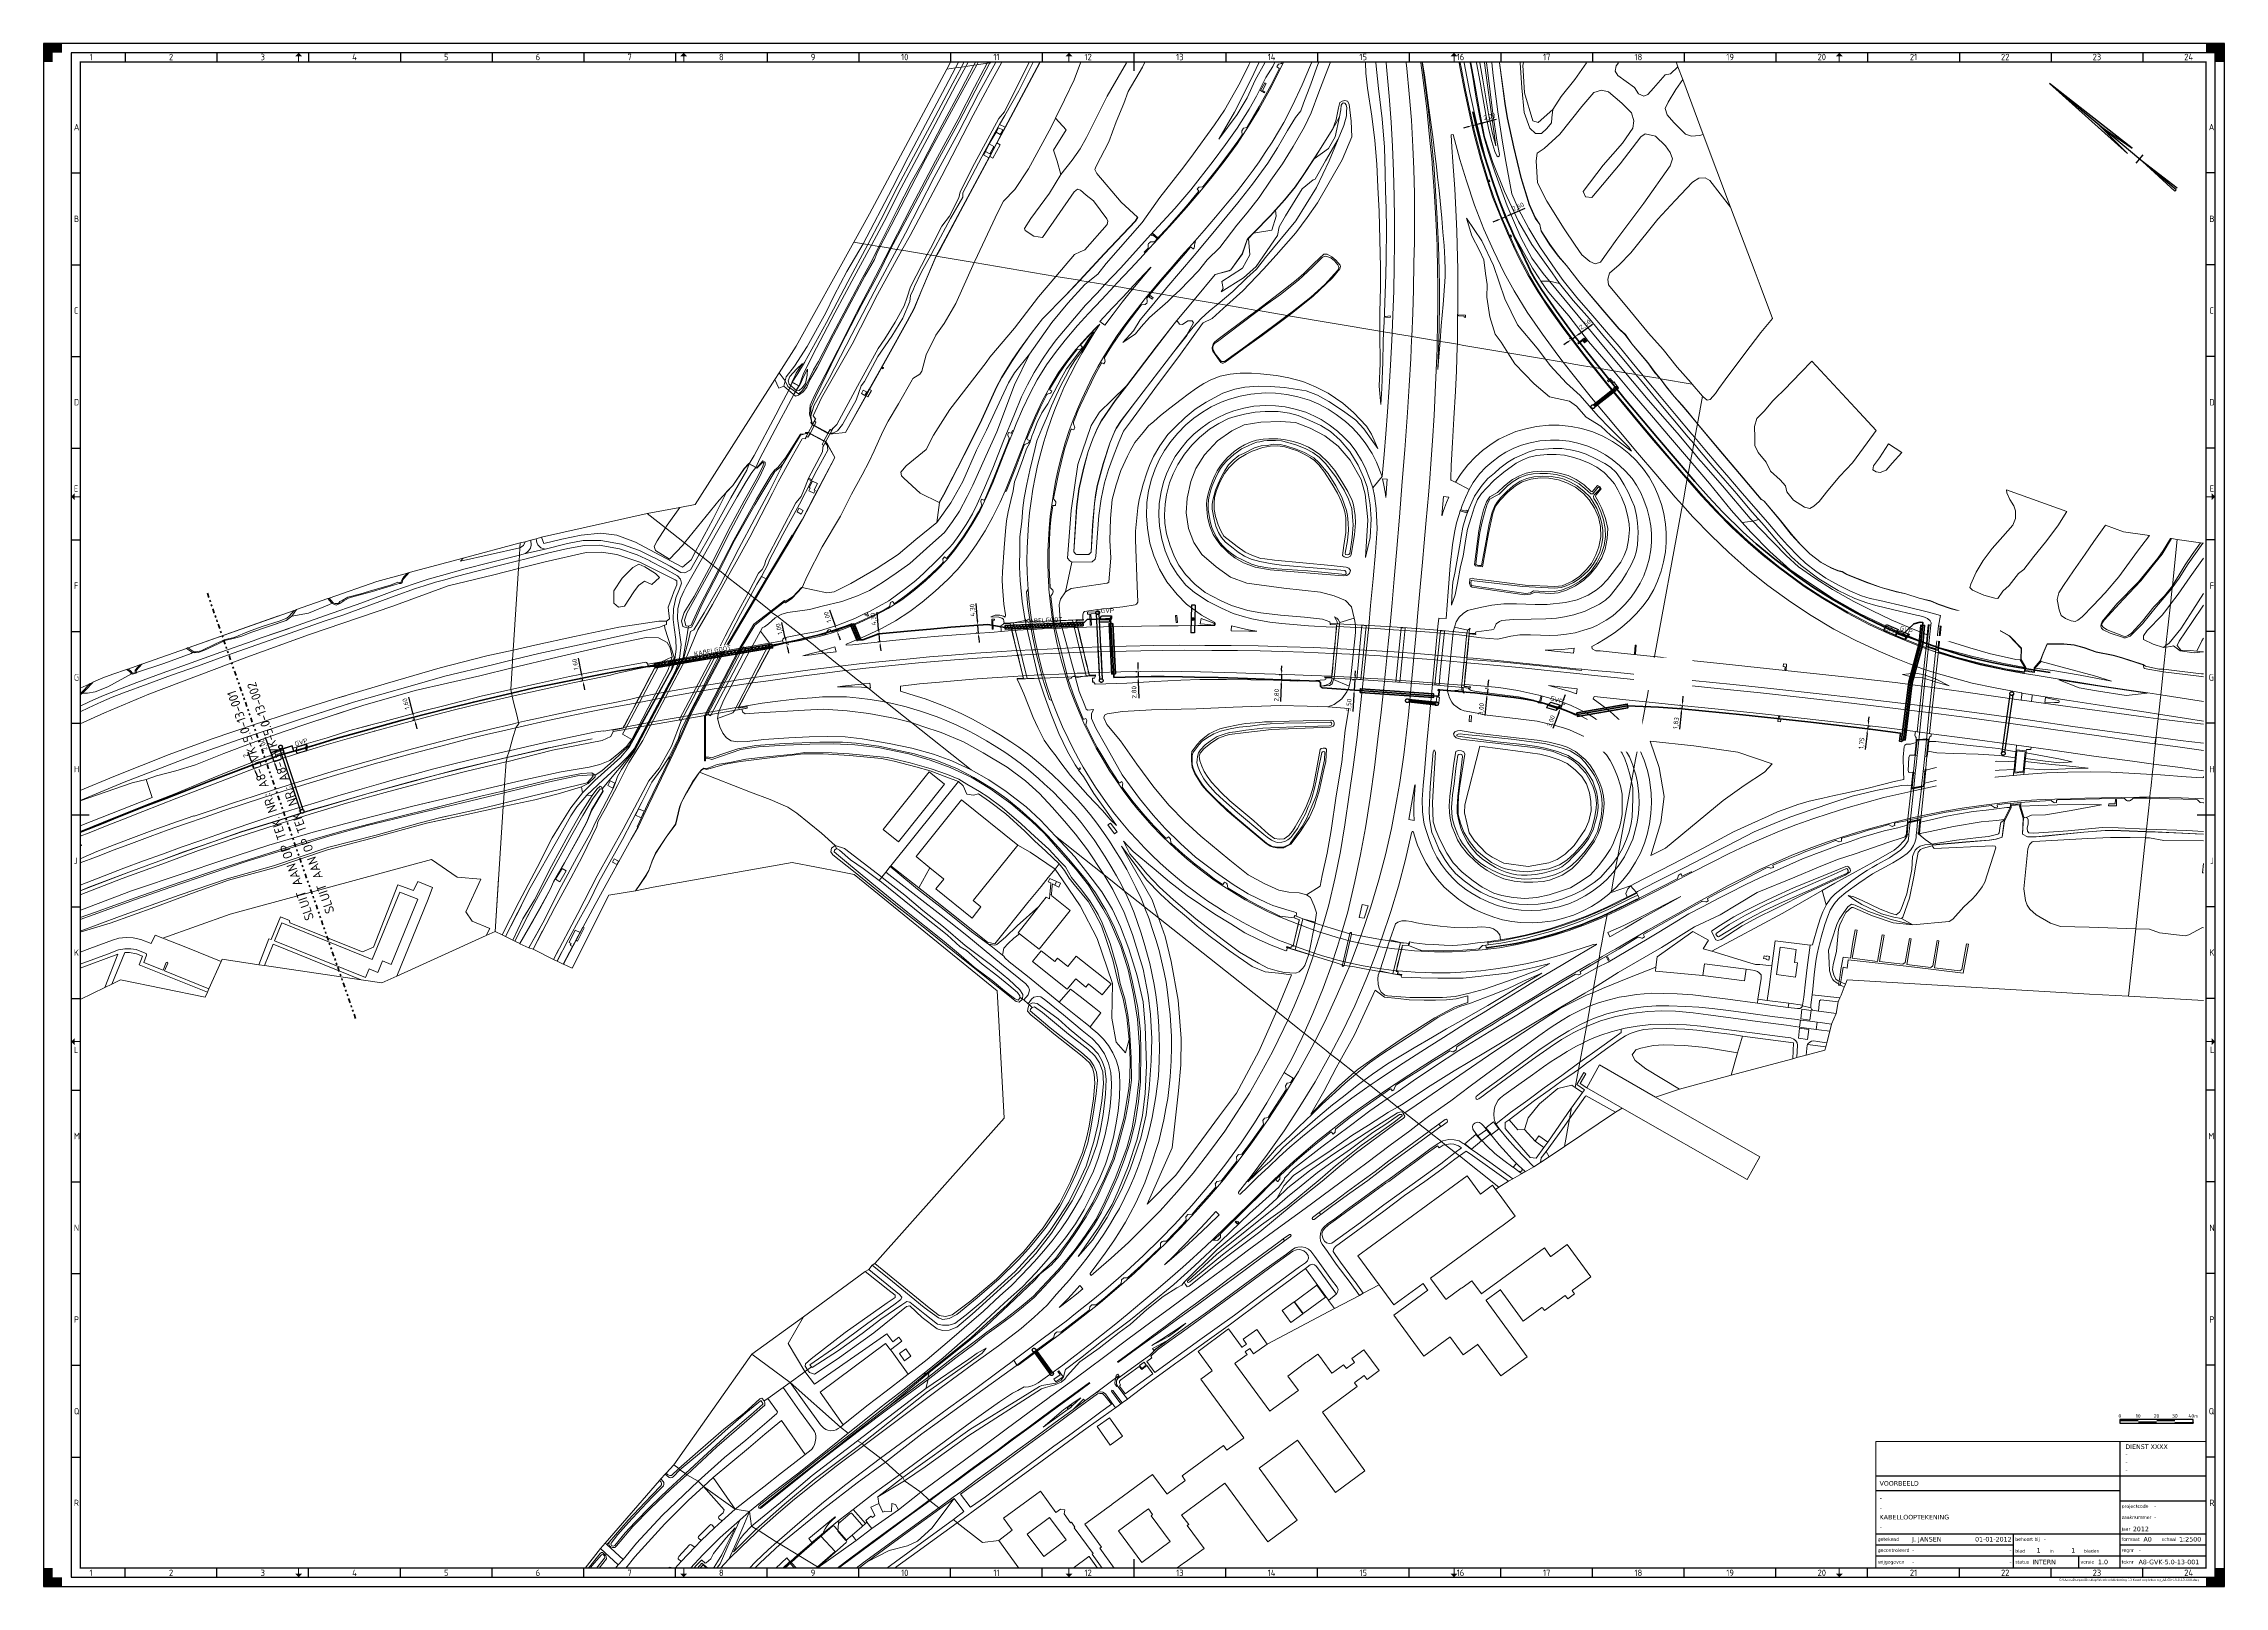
# Paper-space layout 'A8-GVK-5.0-13-001' of a CAD drawing. Header units: metres, sheet in millimetres. Extents: x 0 to 1189, y 0 to 841.
# The model-space entities are those that its viewports show. They can reach past a viewport. Long polylines and large blocks are cut down to what shows.
import ezdxf
from ezdxf.enums import TextEntityAlignment as Align

# ---------------------------------------------------------------- set-up
doc = ezdxf.new("R2010")
doc.units = ezdxf.units.M
for name, pattern in [('AL-TEKENBLADGRENS', [11.5, 2.5, -1.5, 1, -1.5, 1, -1.5, 2.5]), ('STREEP', [0.375, 0.25, -0.125]), ('XX-AFBREEK', [7, 4, -1, 1, -1])]:
    doc.linetypes.add(name, pattern=pattern)
for name, color, linetype, lineweight in [('B-WE-OG-TOPOKAART-G', 7, 'Continuous', 18), ('N-WE-KL-DATA-T18', 1, 'Continuous', 18), ('N-WE-KL-DATA-T25', 7, 'Continuous', 25), ('N-WE-KL-DATA_GLASVEZEL-G', 90, 'KL-GLASVEZEL-N', 35), ('N-WE-KL-DATA_GLASVEZEL-M', 7, 'Continuous', 18), ('N-WE-KL-DATA_GLASVEZEL_KAST_PUTKAST-S', 90, 'Continuous', 25), ('N-WE-KL-DATA_GLASVEZEL_MANTELBUIS-G', 90, 'Continuous', 35), ('N-WE-KL-DATA_KABELGOOT-A', 92, 'Continuous', 18), ('N-WE-KL-DATA_KABELGOOT-G', 90, 'Continuous', 35), ('N-WE-KL-DATA_KABELGOOT-T25', 7, 'Continuous', 25), ('N-WE-VW-BEWEGWIJZERING_DRAAGCONSTRUCTIE_PORTAAL-S', 7, 'Continuous', 25), ('N-WE-VW-BEWEGWIJZERING_DRAAGCONSTRUCTIE_UITHOUDER-S', 7, 'Continuous', 25), ('X-XX-AL-AFBREEKLIJN-G', 7, 'XX-AFBREEK', 18), ('X-XX-AL-ORIENTATIE-S', 7, 'Continuous', 25), ('X-XX-AL-TEKENBLAD-S', 7, 'Continuous', 25), ('X-XX-AL-TEKENBLAD-T18', 7, 'Continuous', 18), ('X-XX-AL-TEKENBLAD-T25', 7, 'Continuous', 25), ('X-XX-AL-TEKENBLAD_KADER-G', 7, 'Continuous', 25), ('X-XX-AL-TEKENBLAD_KADER_AFSNIJMARKERING-G', 7, 'Continuous', 25), ('X-XX-AL-TEKENBLAD_KADER_CENTERMARKERING-G', 7, 'Continuous', 25), ('X-XX-AL-TEKENBLAD_KADER_ROOSTERVERDELING-G', 7, 'Continuous', 25), ('X-XX-AL-TEKENBLAD_KADER_ROOSTERVERDELING-T35', 7, 'Continuous', 35), ('X-XX-AL-TEKENBLAD_KADER_VOUWMERK-G', 7, 'Continuous', 18), ('X-XX-AL-TEKENBLAD_SCHAALBALK-S', 7, 'Continuous', 25), ('X-XX-AL-TEKENBLAD_TITELBLOK-G', 7, 'Continuous', 25), ('X-XX-AL-TEKENBLAD_TITELBLOK-S', 7, 'Continuous', 25), ('X-XX-AL-TEKENBLAD_VIEWPORT-G', 7, 'Continuous', 18), ('X-XX-AL-TEKENBLADGRENS-G', 7, 'AL-TEKENBLADGRENS', 35), ('X-XX-AL-TEKENBLADGRENS-T50', 130, 'Continuous', 50)]:
    doc.layers.add(name, color=color, linetype=linetype, lineweight=lineweight)
doc.styles.add('ISO', font='isocp.shx')
doc.styles.add('NLCS-ISO', font='NLCS-ISO.ttf')
doc.styles.add('NLCS-ISO-T25', font='NLCS-ISO.ttf', dxfattribs={"height": 2.5})
doc.styles.add('NLCS-ISO-T50', font='NLCS-ISO.ttf', dxfattribs={"height": 5})
doc.styles.add('VERDANA', font='verdana.ttf')
doc.linetypes.add('KL-GLASVEZEL-N', pattern='A,4,-1,[101,NLCS.SHX,S=0.5,R=0,X=0,Y=0],-1,4,-1,["G",Standard,S=1,R=0,X=-0.25,Y=-0.5],-1.5', length=12.5)
doc.dimstyles.new('ISO', dxfattribs={"dimtxt": 2.5, "dimasz": 2.5, "dimexe": 1.25, "dimexo": 0.625, "dimtad": 1, "dimtxsty": 'ISO', "dimcen": 2.5, "dimadec": 0, "dimazin": 0, "dimtfac": 1, "dimtmove": 0, "dimatfit": 3, "dimfxl": 0, "dimarcsym": 0})
pattern_1 = [(355, (117036.4678, 496814.0653), (0.0968518, 1.1070214), [])]

psp = doc.layouts.new('A8-GVK-5.0-13-001')

msp = doc.modelspace()

# ---------------------------------------------------------------- texts
at = {"layer": 'N-WE-KL-DATA_KABELGOOT-T25', "style": 'NLCS-ISO-T25'}
msp.add_text('KABELGOOT', height=2.5, rotation=312.606206, dxfattribs=at).set_placement((117790.167, 496732.822, 7.37), align=Align.BOTTOM_CENTER)

# ---------------------------------------------------------------- blocks, each defined once
blk = doc.blocks.new('SAL-TEKENBLAD_A0-SO')
at = {"layer": 'X-XX-AL-TEKENBLAD_KADER_AFSNIJMARKERING-G'}
for points in [[(10, 841), (0, 841), (0, 831), (5, 831), (5, 836), (10, 836)], [(1189, 831), (1189, 841), (1179, 841), (1179, 836), (1184, 836), (1184, 831)], [(0, 10), (0, 0), (10, 0), (10, 5), (5, 5), (5, 10)], [(1179, 0), (1189, 0), (1189, 10), (1184, 10), (1184, 5), (1179, 5)]]:
    blk.add_hatch(color=256, dxfattribs=at).paths.add_polyline_path(points)
at = {"layer": 'X-XX-AL-TEKENBLAD_KADER_VOUWMERK-G'}
h = blk.add_hatch(color=256, dxfattribs=at)
h.paths.add_polyline_path([(141, 834), (139, 836), (139, 834)])
h.paths.add_polyline_path([(139, 834), (139, 836), (137, 834)])
h = blk.add_hatch(color=256, dxfattribs=at)
h.paths.add_polyline_path([(351, 834), (349, 836), (349, 834)])
h.paths.add_polyline_path([(349, 834), (349, 836), (347, 834)])
h = blk.add_hatch(color=256, dxfattribs=at)
h.paths.add_polyline_path([(561, 834), (559, 836), (559, 834)])
h.paths.add_polyline_path([(559, 834), (559, 836), (557, 834)])
h = blk.add_hatch(color=256, dxfattribs=at)
h.paths.add_polyline_path([(771, 834), (769, 836), (769, 834)])
h.paths.add_polyline_path([(769, 834), (769, 836), (767, 834)])
h = blk.add_hatch(color=256, dxfattribs=at)
h.paths.add_polyline_path([(981, 834), (979, 836), (979, 834)])
h.paths.add_polyline_path([(979, 834), (979, 836), (977, 834)])
h = blk.add_hatch(color=256, dxfattribs=at)
h.paths.add_polyline_path([(17, 596), (15, 594), (17, 594)])
h.paths.add_polyline_path([(17, 594), (15, 594), (17, 592)])
h = blk.add_hatch(color=256, dxfattribs=at)
h.paths.add_polyline_path([(1182, 596), (1184, 594), (1182, 594)])
h.paths.add_polyline_path([(1182, 594), (1184, 594), (1182, 592)])
h = blk.add_hatch(color=256, dxfattribs=at)
h.paths.add_polyline_path([(17, 299), (15, 297), (17, 297)])
h.paths.add_polyline_path([(17, 297), (15, 297), (17, 295)])
h = blk.add_hatch(color=256, dxfattribs=at)
h.paths.add_polyline_path([(1182, 299), (1184, 297), (1182, 297)])
h.paths.add_polyline_path([(1182, 297), (1184, 297), (1182, 295)])
h = blk.add_hatch(color=256, dxfattribs=at)
h.paths.add_polyline_path([(141, 7), (139, 5), (139, 7)])
h.paths.add_polyline_path([(139, 7), (139, 5), (137, 7)])
h = blk.add_hatch(color=256, dxfattribs=at)
h.paths.add_polyline_path([(351, 7), (349, 5), (349, 7)])
h.paths.add_polyline_path([(349, 7), (349, 5), (347, 7)])
h = blk.add_hatch(color=256, dxfattribs=at)
h.paths.add_polyline_path([(561, 7), (559, 5), (559, 7)])
h.paths.add_polyline_path([(559, 7), (559, 5), (557, 7)])
h = blk.add_hatch(color=256, dxfattribs=at)
h.paths.add_polyline_path([(771, 7), (769, 5), (769, 7)])
h.paths.add_polyline_path([(769, 7), (769, 5), (767, 7)])
h = blk.add_hatch(color=256, dxfattribs=at)
h.paths.add_polyline_path([(981, 7), (979, 5), (979, 7)])
h.paths.add_polyline_path([(979, 7), (979, 5), (977, 7)])
at = {"layer": 'X-XX-AL-TEKENBLAD_KADER-G'}
for p, q in [((1189, 841), (0, 841)), ((0, 841), (0, 0)), ((1189, 0), (1189, 841)), ((0, 0), (1189, 0))]:
    blk.add_line(p, q, dxfattribs=at)
at = {"layer": 'X-XX-AL-TEKENBLAD_KADER-G', "const_width": 0.7, "flags": 128}
blk.add_lwpolyline([(20, 10), (1179, 10), (1179, 831), (20, 831)], close=True, dxfattribs=at)
at = {"layer": 'X-XX-AL-TEKENBLAD_KADER_CENTERMARKERING-G', "const_width": 0.7, "flags": 128}
for points in [[(594.5, 836), (594.5, 826)], [(15, 420.5), (25, 420.5)], [(1184, 420.5), (1174, 420.5)], [(594.5, 5), (594.5, 15)]]:
    blk.add_lwpolyline(points, dxfattribs=at)
at = {"layer": 'X-XX-AL-TEKENBLAD_KADER_ROOSTERVERDELING-G'}
for p, q in [((1184, 836), (15, 836)), ((15, 836), (15, 5)), ((44.5, 836), (44.5, 831)), ((94.5, 836), (94.5, 831)), ((144.5, 836), (144.5, 831)), ((194.5, 836), (194.5, 831)), ((244.5, 836), (244.5, 831)), ((294.5, 836), (294.5, 831)), ((344.5, 836), (344.5, 831)), ((394.5, 836), (394.5, 831)), ((444.5, 836), (444.5, 831)), ((494.5, 836), (494.5, 831)), ((544.5, 836), (544.5, 831)), ((644.5, 836), (644.5, 831)), ((694.5, 836), (694.5, 831)), ((744.5, 836), (744.5, 831)), ((794.5, 836), (794.5, 831)), ((844.5, 836), (844.5, 831)), ((894.5, 836), (894.5, 831)), ((944.5, 836), (944.5, 831)), ((994.5, 836), (994.5, 831)), ((1044.5, 836), (1044.5, 831)), ((1094.5, 836), (1094.5, 831)), ((1144.5, 836), (1144.5, 831)), ((1184, 5), (1184, 836)), ((15, 770.5), (20, 770.5)), ((1184, 770.5), (1179, 770.5)), ((15, 720.5), (20, 720.5)), ((1184, 720.5), (1179, 720.5)), ((15, 670.5), (20, 670.5)), ((1184, 670.5), (1179, 670.5)), ((15, 620.5), (20, 620.5)), ((1184, 620.5), (1179, 620.5)), ((15, 570.5), (20, 570.5)), ((1184, 570.5), (1179, 570.5)), ((15, 520.5), (20, 520.5)), ((1184, 520.5), (1179, 520.5)), ((15, 470.5), (20, 470.5)), ((1184, 470.5), (1179, 470.5)), ((15, 370.5), (20, 370.5)), ((1184, 370.5), (1179, 370.5)), ((15, 320.5), (20, 320.5)), ((1184, 320.5), (1179, 320.5)), ((15, 270.5), (20, 270.5)), ((1184, 270.5), (1179, 270.5)), ((15, 220.5), (20, 220.5)), ((1184, 220.5), (1179, 220.5)), ((15, 170.5), (20, 170.5)), ((1184, 170.5), (1179, 170.5)), ((15, 120.5), (20, 120.5)), ((1184, 120.5), (1179, 120.5)), ((15, 70.5), (20, 70.5)), ((1184, 70.5), (1179, 70.5)), ((15, 5), (1184, 5)), ((44.5, 5), (44.5, 10)), ((94.5, 5), (94.5, 10)), ((144.5, 5), (144.5, 10)), ((194.5, 5), (194.5, 10)), ((244.5, 5), (244.5, 10)), ((294.5, 5), (294.5, 10)), ((344.5, 5), (344.5, 10)), ((394.5, 5), (394.5, 10)), ((444.5, 5), (444.5, 10)), ((494.5, 5), (494.5, 10)), ((544.5, 5), (544.5, 10)), ((644.5, 5), (644.5, 10)), ((694.5, 5), (694.5, 10)), ((744.5, 5), (744.5, 10)), ((794.5, 5), (794.5, 10)), ((844.5, 5), (844.5, 10)), ((894.5, 5), (894.5, 10)), ((944.5, 5), (944.5, 10)), ((994.5, 5), (994.5, 10)), ((1044.5, 5), (1044.5, 10)), ((1094.5, 5), (1094.5, 10)), ((1144.5, 5), (1144.5, 10))]:
    blk.add_line(p, q, dxfattribs=at)
at = {"layer": 'X-XX-AL-TEKENBLAD_KADER_VOUWMERK-G'}
for p, q in [((139, 831), (139, 836)), ((349, 831), (349, 836)), ((559, 831), (559, 836)), ((769, 831), (769, 836)), ((979, 831), (979, 836)), ((20, 594), (15, 594)), ((1179, 594), (1184, 594)), ((20, 297), (15, 297)), ((1179, 297), (1184, 297)), ((139, 10), (139, 5)), ((349, 10), (349, 5)), ((559, 10), (559, 5)), ((769, 10), (769, 5)), ((979, 10), (979, 5))]:
    blk.add_line(p, q, dxfattribs=at)
at = {"layer": 'X-XX-AL-TEKENBLAD_KADER_ROOSTERVERDELING-T35', "lineweight": 35, "style": 'NLCS-ISO'}
for s, p in [('1', (25.9, 830.9)), ('2', (69.5, 830.9)), ('3', (119.5, 830.9)), ('4', (169.5, 830.9)), ('5', (219.5, 830.9)), ('6', (269.5, 830.9)), ('7', (319.5, 830.9)), ('8', (369.5, 830.9)), ('9', (419.5, 830.9)), ('10', (469.5, 830.9)), ('11', (519.5, 830.9)), ('12', (569.5, 830.9)), ('13', (619.5, 830.9)), ('14', (669.5, 830.9)), ('15', (719.5, 830.9)), ('16', (772.5, 830.9)), ('17', (819.5, 830.9)), ('18', (869.5, 830.9)), ('19', (919.5, 830.9)), ('20', (969.5, 830.9)), ('21', (1019.5, 830.9)), ('22', (1069.5, 830.9)), ('23', (1119.5, 830.9)), ('24', (1169.5, 830.9)), ('1', (25.9, 4.6)), ('2', (69.5, 4.6)), ('3', (119.5, 4.6)), ('4', (169.5, 4.6)), ('5', (219.5, 4.6)), ('6', (269.5, 4.6)), ('7', (319.5, 4.6)), ('8', (369.5, 4.6)), ('9', (419.5, 4.6)), ('10', (469.5, 4.6)), ('11', (519.5, 4.6)), ('12', (569.5, 4.6)), ('13', (619.5, 4.6)), ('14', (669.5, 4.6)), ('15', (719.5, 4.6)), ('16', (772.5, 4.6)), ('17', (819.5, 4.6)), ('18', (869.5, 4.6)), ('19', (919.5, 4.6)), ('20', (969.5, 4.6)), ('21', (1019.5, 4.6)), ('22', (1069.5, 4.6)), ('23', (1119.5, 4.6)), ('24', (1169.5, 4.6))]:
    blk.add_text(s, height=3.5, dxfattribs=at).set_placement(p, align=Align.BOTTOM_CENTER)
for s, p in [('A', (16.5, 795.5)), ('A', (1180.5, 795.5)), ('B', (16.5, 745.5)), ('B', (1180.8, 745.5)), ('C', (16.5, 695.5)), ('C', (1180.8, 695.5)), ('D', (16.5, 645.5)), ('D', (1180.8, 645.5)), ('E', (16.5, 598.5)), ('E', (1181, 598.5)), ('F', (16.5, 545.5)), ('F', (1181, 545.5)), ('G', (16.5, 495.5)), ('G', (1180.5, 495.5)), ('H', (16.5, 445.5)), ('H', (1180.8, 445.5)), ('J', (16.5, 395.5)), ('J', (1181.2, 395.5)), ('K', (16.5, 345.5)), ('K', (1180.8, 345.5)), ('L', (16.5, 292.5)), ('L', (1181.2, 292.5)), ('M', (16.5, 245.5)), ('M', (1180.2, 245.5)), ('N', (16.5, 195.5)), ('N', (1180.8, 195.5)), ('P', (16.5, 145.5)), ('P', (1180.8, 145.5)), ('Q', (16.5, 95.5)), ('Q', (1180.5, 95.5)), ('R', (16.5, 45.5)), ('R', (1180.8, 45.5))]:
    blk.add_text(s, height=3.5, dxfattribs=at).set_placement(p, align=Align.MIDDLE_LEFT)
blk = doc.blocks.new('SAL-TITELBLOK_RWS_GROOT')
at = {"layer": 'X-XX-AL-TEKENBLAD_TITELBLOK-G'}
for p, q in [((-47, 68.9), (-47, 0)), ((-180, 50.2), (0, 50.2)), ((-180, 42.2), (-47, 42.2)), ((-47, 36.7), (0, 36.7)), ((-180, 18.7), (0, 18.7)), ((-180, 12.7), (-105, 12.7)), ((-105, 0), (-105, 18.7)), ((-47, 12.7), (0, 12.7)), ((-180, 6.7), (0, 6.7)), ((-69.4, 0), (-69.4, 6.7))]:
    blk.add_line(p, q, dxfattribs=at)
at = {"layer": 'X-XX-AL-TEKENBLAD_TITELBLOK-G', "const_width": 0.3}
blk.add_lwpolyline([(0, 0), (0, 68.9), (-180, 68.9), (-180, 0)], close=True, dxfattribs=at)
at = {"layer": 'X-XX-AL-TEKENBLAD-T18', "style": 'VERDANA'}
for s, p in [('zaaknummer', (-46, 27.7)), ('projectcode', (-46, 33.7)), ('getekend', (-179, 15.7)), ('behoort bij', (-104, 15.7)), ('jaar', (-46, 21.3)), ('formaat', (-46, 15.7)), ('schaal', (-24.2, 15.7)), ('gecontroleerd', (-179, 9.7)), ('vrijgegeven', (-179, 3.3)), ('status', (-104, 3.3)), ('blad                 in                     bladen', (-104, 9.3)), ('versie', (-68.4, 3.3)), ('teknr', (-46, 3.3)), ('regnr', (-46, 9.7))]:
    blk.add_text(s, height=1.8, dxfattribs=at).set_placement(p, align=Align.MIDDLE_LEFT)
at = {"layer": 'X-XX-AL-TEKENBLAD-T25', "insert": (-3.7, -5.8), "char_height": 1.2, "attachment_point": 3, "style": 'VERDANA'}
blk.add_mtext('C:\\\\Users\\\\Dragan\\\\Desktop\\\\Voorbeeldtekening 13 Kabellooptekening_A8-GVK-5.0-13-XXX.dwg', dxfattribs=at)
at = {"layer": 'X-XX-AL-TEKENBLAD-T25', "style": 'VERDANA'}
for tag, p in [('NL_META_DIENST1', (-44, 64.9)), ('NL_META_DIENST2', (-44, 60.8)), ('NL_META_DIENST3', (-44, 56.6)), ('NL_META_DIENST4', (-44, 52.4)), ('NL_META_PROJECTOMSCHRIJVING', (-178, 44.9)), ('NL_META_TEKENINGOMSCHRIJVING_01', (-178, 36.9)), ('NL_META_TEKENINGOMSCHRIJVING_02', (-178, 31.7)), ('NL_META_TEKENINGOMSCHRIJVING_03', (-178, 26.5)), ('NL_META_TEKENINGOMSCHRIJVING_04', (-178, 21.3))]:
    blk.add_attdef(tag, p, '', height=2.5, dxfattribs=at)
at = {"layer": 'X-XX-AL-TEKENBLAD-T25', "style": 'VERDANA', "flags": 3}
for tag, p in [('NL_META_DOCUMENTSOORT', (-44, 44.5)), ('NL_META_EIGENAAR', (-44, 39.6))]:
    blk.add_attdef(tag, p, '', height=2.5, dxfattribs=at)
at = {"layer": 'X-XX-AL-TEKENBLAD-T25', "style": 'VERDANA'}
for tag, p in [('NL_META_PROJECTCODE', (-28.3, 33.7)), ('NL_META_ZAAKNUMMER', (-28.3, 27.7)), ('NL_META_OPSTELLER', (-160.3, 15.7)), ('NL_META_RELATIE', (-88.6, 15.7)), ('NL_META_JAAR', (-39.9, 21.3)), ('NL_META_FORMAAT', (-34.1, 15.7)), ('NL_META_SCHAAL', (-14.7, 15.7)), ('NL_META_CONTROLER', (-160.3, 9.7)), ('NL_META_AUTORISATOR', (-160.3, 3.3)), ('NL_META_DOCUMENTSTATUS', (-94.7, 3.3)), ('NL_META_REVISIE', (-58.9, 3.3)), ('NL_META_DOCUMENTNR', (-36.8, 9.7)), ('NL_META_ID_NUMMER', (-36.8, 3.3))]:
    blk.add_attdef(tag, text='', height=2.5, dxfattribs=at).set_placement(p, align=Align.MIDDLE_LEFT)
for tag, p in [('NL_META_TEKEN_DATUM', (-106, 15.7)), ('NL_META_CONTROLE_DATUM', (-106, 9.7)), ('NL_META_VRIJGAVE_DATUM', (-106, 3.3))]:
    blk.add_attdef(tag, text='', height=2.5, dxfattribs=at).set_placement(p, align=Align.MIDDLE_RIGHT)
for tag, p in [('NL_META_BLADNUMMER', (-91.3, 9.7)), ('NL_META_AANTAL_BLADEN', (-72.4, 9.7))]:
    blk.add_attdef(tag, text='', height=2.5, dxfattribs=at).set_placement(p, align=Align.MIDDLE_CENTER)
blk = doc.blocks.new('SAL-SCHAALBALK_M1000')
at = {"const_width": 1}
for points in [[(0, 1.5), (10, 1.5)], [(10, 0.5), (20, 0.5)], [(20, 1.5), (30, 1.5)]]:
    blk.add_lwpolyline(points, dxfattribs=at)
blk.add_lwpolyline([(0, 0), (40, 0), (40, 2), (0, 2)], close=True)
blk.add_lwpolyline([(30, 0.5), (40, 0.5), (40, 0)])
at = {"style": 'NLCS-ISO'}
for s, p in [('0', (0, 3)), ('10', (10, 3)), ('20', (20, 3)), ('30', (30, 3)), ('40m', (40, 3))]:
    blk.add_text(s, height=2, dxfattribs=at).set_placement(p, align=Align.CENTER)
blk = doc.blocks.new('SVW-BEWEGWIJZERING_UITHOUDER_2ZIJDIG')
for p, q in [((-7.5, 1), (7.5, 1)), ((-7.5, 1), (-7.5, -1)), ((7.5, 1), (7.5, -1)), ((-7.5, -1), (7.5, -1))]:
    blk.add_line(p, q)
at = {"const_width": 1}
blk.add_lwpolyline([(-0.5, 0, 1), (0.5, 0, 1)], format="xyb", close=True, dxfattribs=at)
blk = doc.blocks.new('*D1')
at = {"layer": 'Defpoints', "color": 0, "transparency": 16777216}
for p in [(118035, 496352, 1.8), (118035, 496352), (118036.4, 496352.9, 2.1)]:
    blk.add_point(p, dxfattribs=at)
at = {"layer": 'N-WE-KL-DATA_GLASVEZEL-M', "color": 0, "lineweight": -2, "transparency": 16777216}
for p, q in [((118032.9, 496350.6), (118025.5, 496345.9)), ((118036.4, 496352.9), (118035, 496352)), ((118035.3, 496351.4), (118035.6, 496350.9)), ((118036.8, 496352.4), (118037.1, 496351.9)), ((118038.5, 496354.3), (118040.6, 496355.6))]:
    blk.add_line(p, q, dxfattribs=at)
at = {"layer": 'N-WE-KL-DATA_GLASVEZEL-M', "color": 0, "transparency": 16777216}
for points in [[(118032.6, 496351), (118033.1, 496350.3), (118035, 496352)], [(118038.3, 496354.6), (118038.7, 496353.9), (118036.4, 496352.9)]]:
    blk.add_solid(points, dxfattribs=at)
at = {"layer": 'N-WE-KL-DATA_GLASVEZEL-M', "color": 0, "transparency": 16777216, "insert": (118027, 496349.3), "char_height": 2.5, "attachment_point": 5, "rotation": 32.9499, "style": 'ISO'}
blk.add_mtext('1,75', dxfattribs=at)
blk = doc.blocks.new('*D2')
at = {"layer": 'Defpoints', "color": 0, "transparency": 16777216}
for p in [(117978.3, 496436.7, 1.8), (117978.3, 496436.7), (117979.8, 496437.7, 3.5)]:
    blk.add_point(p, dxfattribs=at)
at = {"layer": 'N-WE-KL-DATA_GLASVEZEL-M', "color": 0, "lineweight": -2, "transparency": 16777216}
for p, q in [((117976.2, 496435.3), (117968.9, 496430.5)), ((117977.9, 496437.2), (117977.6, 496437.7)), ((117979.8, 496437.7), (117978.3, 496436.7)), ((117979.4, 496438.2), (117979.1, 496438.8)), ((117981.9, 496439.1), (117984, 496440.5))]:
    blk.add_line(p, q, dxfattribs=at)
at = {"layer": 'N-WE-KL-DATA_GLASVEZEL-M', "color": 0, "transparency": 16777216}
for points in [[(117975.9, 496435.7), (117976.4, 496435), (117978.3, 496436.7)], [(117981.6, 496439.4), (117982.1, 496438.7), (117979.8, 496437.7)]]:
    blk.add_solid(points, dxfattribs=at)
at = {"layer": 'N-WE-KL-DATA_GLASVEZEL-M', "color": 0, "transparency": 16777216, "insert": (117970.4, 496433.9), "char_height": 2.5, "attachment_point": 5, "rotation": 33.4345, "style": 'ISO'}
blk.add_mtext('1,83', dxfattribs=at)
blk = doc.blocks.new('*D3')
at = {"layer": 'Defpoints', "color": 0, "transparency": 16777216}
for p in [(117463, 497006.3, 6.3), (117464, 497008, 6.3), (117464, 497008)]:
    blk.add_point(p, dxfattribs=at)
at = {"layer": 'N-WE-KL-DATA_GLASVEZEL-M', "color": 0, "lineweight": -2, "transparency": 16777216}
for p, q in [((117465.2, 497010.2), (117469.9, 497018.1)), ((117461.7, 497004.1), (117460.4, 497002)), ((117463, 497006.3), (117464, 497008)), ((117463.5, 497006), (117464, 497005.7)), ((117464.5, 497007.7), (117465.1, 497007.4))]:
    blk.add_line(p, q, dxfattribs=at)
at = {"layer": 'N-WE-KL-DATA_GLASVEZEL-M', "color": 0, "transparency": 16777216}
for points in [[(117461.3, 497004.4), (117462.1, 497003.9), (117463, 497006.3)], [(117464.9, 497010.4), (117465.6, 497010), (117464, 497008)]]:
    blk.add_solid(points, dxfattribs=at)
at = {"layer": 'N-WE-KL-DATA_GLASVEZEL-M', "color": 0, "transparency": 16777216, "insert": (117466.4, 497016.3), "char_height": 2.5, "attachment_point": 5, "rotation": 59.4723, "style": 'ISO'}
blk.add_mtext('2,00', dxfattribs=at)
blk = doc.blocks.new('*D4')
at = {"layer": 'Defpoints', "color": 0, "transparency": 16777216}
for p in [(117604.7, 496905.4, 7.6), (117605.7, 496906.6, 6.3), (117605.7, 496906.6)]:
    blk.add_point(p, dxfattribs=at)
at = {"layer": 'N-WE-KL-DATA_GLASVEZEL-M', "color": 0, "lineweight": -2, "transparency": 16777216}
for p, q in [((117605.2, 496907), (117604.7, 496907.4)), ((117607.3, 496908.6), (117612.7, 496915.3)), ((117603.1, 496903.4), (117601.6, 496901.5)), ((117604.2, 496905.8), (117603.7, 496906.2)), ((117604.7, 496905.4), (117605.7, 496906.6))]:
    blk.add_line(p, q, dxfattribs=at)
at = {"layer": 'N-WE-KL-DATA_GLASVEZEL-M', "color": 0, "transparency": 16777216}
for points in [[(117607, 496908.8), (117607.6, 496908.3), (117605.7, 496906.6)], [(117602.8, 496903.7), (117603.5, 496903.2), (117604.7, 496905.4)]]:
    blk.add_solid(points, dxfattribs=at)
at = {"layer": 'N-WE-KL-DATA_GLASVEZEL-M', "color": 0, "transparency": 16777216, "insert": (117609.2, 496914.2), "char_height": 2.5, "attachment_point": 5, "rotation": 51.1185, "style": 'ISO'}
blk.add_mtext('1,60', dxfattribs=at)
blk = doc.blocks.new('*D5')
at = {"layer": 'Defpoints', "color": 0, "transparency": 16777216}
for p in [(117529.5, 496962, 6.3), (117530.4, 496963.3, 6.3), (117530.4, 496963.3)]:
    blk.add_point(p, dxfattribs=at)
at = {"layer": 'N-WE-KL-DATA_GLASVEZEL-M', "color": 0, "lineweight": -2, "transparency": 16777216}
for p, q in [((117531.9, 496965.3), (117536.9, 496972.4)), ((117528.1, 496959.9), (117526.6, 496957.9)), ((117529, 496962.3), (117528.5, 496962.7)), ((117529.5, 496962), (117530.4, 496963.3)), ((117530.9, 496962.9), (117531.4, 496962.6))]:
    blk.add_line(p, q, dxfattribs=at)
at = {"layer": 'N-WE-KL-DATA_GLASVEZEL-M', "color": 0, "transparency": 16777216}
for points in [[(117527.7, 496960.2), (117528.4, 496959.7), (117529.5, 496962)], [(117531.5, 496965.6), (117532.2, 496965.1), (117530.4, 496963.3)]]:
    blk.add_solid(points, dxfattribs=at)
at = {"layer": 'N-WE-KL-DATA_GLASVEZEL-M', "color": 0, "transparency": 16777216, "insert": (117533.4, 496971.1), "char_height": 2.5, "attachment_point": 5, "rotation": 54.6943, "style": 'ISO'}
blk.add_mtext('1,60', dxfattribs=at)
blk = doc.blocks.new('*D6')
at = {"layer": 'Defpoints', "color": 0, "transparency": 16777216}
for p in [(117691.5, 496833.1, 6.8), (117692.1, 496833.9, 6.8), (117692.1, 496833.9)]:
    blk.add_point(p, dxfattribs=at)
at = {"layer": 'N-WE-KL-DATA_GLASVEZEL-M', "color": 0, "lineweight": -2, "transparency": 16777216}
for p, q in [((117693.6, 496835.9), (117698.9, 496842.7)), ((117690, 496831.1), (117688.4, 496829.2)), ((117691.5, 496833.1), (117692.1, 496833.9)), ((117692, 496832.7), (117692.5, 496832.4)), ((117692.6, 496833.5), (117693.1, 496833.1))]:
    blk.add_line(p, q, dxfattribs=at)
at = {"layer": 'N-WE-KL-DATA_GLASVEZEL-M', "color": 0, "transparency": 16777216}
for points in [[(117693.3, 496836.1), (117694, 496835.6), (117692.1, 496833.9)], [(117689.6, 496831.4), (117690.3, 496830.9), (117691.5, 496833.1)]]:
    blk.add_solid(points, dxfattribs=at)
at = {"layer": 'N-WE-KL-DATA_GLASVEZEL-M', "color": 0, "transparency": 16777216, "insert": (117695.4, 496841.5), "char_height": 2.5, "attachment_point": 5, "rotation": 52.2475, "style": 'ISO'}
blk.add_mtext('1,00', dxfattribs=at)
blk = doc.blocks.new('*D7')
at = {"layer": 'Defpoints', "color": 0, "transparency": 16777216}
for p in [(117714.6, 496816.6, 7.6), (117715.1, 496817.5, 6.8), (117715.1, 496817.5)]:
    blk.add_point(p, dxfattribs=at)
at = {"layer": 'N-WE-KL-DATA_GLASVEZEL-M', "color": 0, "lineweight": -2, "transparency": 16777216}
for p, q in [((117716.4, 496819.6), (117720.8, 496827)), ((117713.3, 496814.4), (117712.1, 496812.3)), ((117714.6, 496816.6), (117715.1, 496817.5)), ((117715.2, 496816.3), (117715.7, 496816)), ((117715.7, 496817.1), (117716.2, 496816.8))]:
    blk.add_line(p, q, dxfattribs=at)
at = {"layer": 'N-WE-KL-DATA_GLASVEZEL-M', "color": 0, "transparency": 16777216}
for points in [[(117713, 496814.7), (117713.7, 496814.2), (117714.6, 496816.6)], [(117716, 496819.8), (117716.7, 496819.4), (117715.1, 496817.5)]]:
    blk.add_solid(points, dxfattribs=at)
at = {"layer": 'N-WE-KL-DATA_GLASVEZEL-M', "color": 0, "transparency": 16777216, "insert": (117717.4, 496825.5), "char_height": 2.5, "attachment_point": 5, "rotation": 59.5389, "style": 'ISO'}
blk.add_mtext('1,00', dxfattribs=at)
blk = doc.blocks.new('*D8')
at = {"layer": 'Defpoints', "color": 0, "transparency": 16777216}
for p in [(117725.2, 496795, 7.6), (117728.2, 496798.1, 7.7), (117728.2, 496798.1)]:
    blk.add_point(p, dxfattribs=at)
at = {"layer": 'N-WE-KL-DATA_GLASVEZEL-M', "color": 0, "lineweight": -2, "transparency": 16777216}
for p, q in [((117729.9, 496799.9), (117736.5, 496806.6)), ((117723.4, 496793.3), (117721.7, 496791.5)), ((117724.7, 496795.5), (117724.3, 496795.9)), ((117725.2, 496795), (117728.2, 496798.1)), ((117727.7, 496798.6), (117727.3, 496799))]:
    blk.add_line(p, q, dxfattribs=at)
at = {"layer": 'N-WE-KL-DATA_GLASVEZEL-M', "color": 0, "transparency": 16777216}
for points in [[(117729.6, 496800.2), (117730.2, 496799.6), (117728.2, 496798.1)], [(117723.1, 496793.5), (117723.7, 496793), (117725.2, 496795)]]:
    blk.add_solid(points, dxfattribs=at)
at = {"layer": 'N-WE-KL-DATA_GLASVEZEL-M', "color": 0, "transparency": 16777216, "insert": (117732.6, 496805.6), "char_height": 2.5, "attachment_point": 5, "rotation": 45.7731, "style": 'ISO'}
blk.add_mtext('4,30', dxfattribs=at)
blk = doc.blocks.new('*D9')
at = {"layer": 'Defpoints', "color": 0, "transparency": 16777216}
for p in [(117763.3, 496756.9, 7.6), (117766.4, 496759.9, 7.7), (117766.4, 496759.9)]:
    blk.add_point(p, dxfattribs=at)
at = {"layer": 'N-WE-KL-DATA_GLASVEZEL-M', "color": 0, "lineweight": -2, "transparency": 16777216}
for p, q in [((117768.2, 496761.7), (117774.9, 496768.2)), ((117761.5, 496755.2), (117759.7, 496753.4)), ((117762.9, 496757.4), (117762.5, 496757.8)), ((117763.3, 496756.9), (117766.4, 496759.9)), ((117766, 496760.4), (117765.5, 496760.8))]:
    blk.add_line(p, q, dxfattribs=at)
at = {"layer": 'N-WE-KL-DATA_GLASVEZEL-M', "color": 0, "transparency": 16777216}
for points in [[(117761.2, 496755.5), (117761.8, 496754.9), (117763.3, 496756.9)], [(117767.9, 496762), (117768.5, 496761.4), (117766.4, 496759.9)]]:
    blk.add_solid(points, dxfattribs=at)
at = {"layer": 'N-WE-KL-DATA_GLASVEZEL-M', "color": 0, "transparency": 16777216, "insert": (117771, 496767.3), "char_height": 2.5, "attachment_point": 5, "rotation": 44.2103, "style": 'ISO'}
blk.add_mtext('4,30', dxfattribs=at)
blk = doc.blocks.new('*D10')
at = {"layer": 'Defpoints', "color": 0, "transparency": 16777216}
for p in [(117801.1, 496674.9, 6.8), (117801.1, 496674.9), (117803.2, 496676.8, 6.7)]:
    blk.add_point(p, dxfattribs=at)
at = {"layer": 'N-WE-KL-DATA_GLASVEZEL-M', "color": 0, "lineweight": -2, "transparency": 16777216}
for p, q in [((117799.2, 496673.3), (117792.3, 496667.2)), ((117800.7, 496675.4), (117800.3, 496675.9)), ((117803.2, 496676.8), (117801.1, 496674.9)), ((117802.8, 496677.2), (117802.4, 496677.7)), ((117805.1, 496678.4), (117807, 496680))]:
    blk.add_line(p, q, dxfattribs=at)
at = {"layer": 'N-WE-KL-DATA_GLASVEZEL-M', "color": 0, "transparency": 16777216}
for points in [[(117798.9, 496673.6), (117799.5, 496673), (117801.1, 496674.9)], [(117804.8, 496678.7), (117805.4, 496678.1), (117803.2, 496676.8)]]:
    blk.add_solid(points, dxfattribs=at)
at = {"layer": 'N-WE-KL-DATA_GLASVEZEL-M', "color": 0, "transparency": 16777216, "insert": (117793.4, 496671), "char_height": 2.5, "attachment_point": 5, "rotation": 41.1243, "style": 'ISO'}
blk.add_mtext('2,80', dxfattribs=at)
blk = doc.blocks.new('*D11')
at = {"layer": 'Defpoints', "color": 0, "transparency": 16777216}
for p in [(117850, 496614, 6.8), (117850, 496614), (117852.2, 496615.7, 6.8)]:
    blk.add_point(p, dxfattribs=at)
at = {"layer": 'N-WE-KL-DATA_GLASVEZEL-M', "color": 0, "lineweight": -2, "transparency": 16777216}
for p, q in [((117848, 496612.5), (117840.7, 496606.8)), ((117849.6, 496614.5), (117849.2, 496615)), ((117852.2, 496615.7), (117850, 496614)), ((117851.8, 496616.2), (117851.4, 496616.7)), ((117854.1, 496617.3), (117856.1, 496618.8))]:
    blk.add_line(p, q, dxfattribs=at)
at = {"layer": 'N-WE-KL-DATA_GLASVEZEL-M', "color": 0, "transparency": 16777216}
for points in [[(117847.7, 496612.8), (117848.2, 496612.1), (117850, 496614)], [(117853.9, 496617.6), (117854.4, 496617), (117852.2, 496615.7)]]:
    blk.add_solid(points, dxfattribs=at)
at = {"layer": 'N-WE-KL-DATA_GLASVEZEL-M', "color": 0, "transparency": 16777216, "insert": (117842.1, 496610.5), "char_height": 2.5, "attachment_point": 5, "rotation": 38.0033, "style": 'ISO'}
blk.add_mtext('2,80', dxfattribs=at)
blk = doc.blocks.new('*D12')
at = {"layer": 'Defpoints', "color": 0, "transparency": 16777216}
for p in [(117871.2, 496580, 5.7), (117871.2, 496580), (117875.7, 496583.3, 5.7)]:
    blk.add_point(p, dxfattribs=at)
at = {"layer": 'N-WE-KL-DATA_GLASVEZEL-M', "color": 0, "lineweight": -2, "transparency": 16777216}
for p, q in [((117877.7, 496584.7), (117879.7, 496586.2)), ((117869.2, 496578.6), (117861.8, 496573.2)), ((117870.9, 496580.5), (117870.5, 496581.1)), ((117875.7, 496583.3), (117871.2, 496580)), ((117875.3, 496583.8), (117875, 496584.3))]:
    blk.add_line(p, q, dxfattribs=at)
at = {"layer": 'N-WE-KL-DATA_GLASVEZEL-M', "color": 0, "transparency": 16777216}
for points in [[(117869, 496578.9), (117869.5, 496578.2), (117871.2, 496580)], [(117877.5, 496585.1), (117878, 496584.4), (117875.7, 496583.3)]]:
    blk.add_solid(points, dxfattribs=at)
at = {"layer": 'N-WE-KL-DATA_GLASVEZEL-M', "color": 0, "transparency": 16777216, "insert": (117863.3, 496576.8), "char_height": 2.5, "attachment_point": 5, "rotation": 35.9783, "style": 'ISO'}
blk.add_mtext('5,50', dxfattribs=at)
blk = doc.blocks.new('*D13')
at = {"layer": 'Defpoints', "color": 0, "transparency": 16777216}
for p in [(117916.1, 496523.1, 4.5), (117916.1, 496523.1), (117918.6, 496524.7, 5.5)]:
    blk.add_point(p, dxfattribs=at)
at = {"layer": 'N-WE-KL-DATA_GLASVEZEL-M', "color": 0, "lineweight": -2, "transparency": 16777216}
for p, q in [((117920.6, 496526.1), (117922.7, 496527.5)), ((117914, 496521.7), (117906.4, 496516.6)), ((117915.7, 496523.6), (117915.4, 496524.1)), ((117918.6, 496524.7), (117916.1, 496523.1)), ((117918.2, 496525.3), (117917.9, 496525.8))]:
    blk.add_line(p, q, dxfattribs=at)
at = {"layer": 'N-WE-KL-DATA_GLASVEZEL-M', "color": 0, "transparency": 16777216}
for points in [[(117920.4, 496526.5), (117920.9, 496525.8), (117918.6, 496524.7)], [(117913.8, 496522), (117914.2, 496521.3), (117916.1, 496523.1)]]:
    blk.add_solid(points, dxfattribs=at)
at = {"layer": 'N-WE-KL-DATA_GLASVEZEL-M', "color": 0, "transparency": 16777216, "insert": (117908, 496520.1), "char_height": 2.5, "attachment_point": 5, "rotation": 33.8557, "style": 'ISO'}
blk.add_mtext('3,00', dxfattribs=at)
blk = doc.blocks.new('*D14')
at = {"layer": 'Defpoints', "color": 0, "transparency": 16777216}
for p in [(117935.9, 496487.5, 4.5), (117935.9, 496487.5), (117938.7, 496488.5, 4.5)]:
    blk.add_point(p, dxfattribs=at)
at = {"layer": 'N-WE-KL-DATA_GLASVEZEL-M', "color": 0, "lineweight": -2, "transparency": 16777216}
for p, q in [((117933.5, 496486.7), (117924.9, 496483.6)), ((117938.7, 496488.5), (117935.9, 496487.5)), ((117936.1, 496486.9), (117936.3, 496486.3)), ((117938.9, 496487.9), (117939.1, 496487.3)), ((117941.1, 496489.4), (117943.4, 496490.2))]:
    blk.add_line(p, q, dxfattribs=at)
at = {"layer": 'N-WE-KL-DATA_GLASVEZEL-M', "color": 0, "transparency": 16777216}
for points in [[(117933.4, 496487.1), (117933.7, 496486.3), (117935.9, 496487.5)], [(117940.9, 496489.8), (117941.2, 496489), (117938.7, 496488.5)]]:
    blk.add_solid(points, dxfattribs=at)
at = {"layer": 'N-WE-KL-DATA_GLASVEZEL-M', "color": 0, "transparency": 16777216, "insert": (117927.3, 496486.7), "char_height": 2.5, "attachment_point": 5, "rotation": 19.5604, "style": 'ISO'}
blk.add_mtext('3,00', dxfattribs=at)
blk = doc.blocks.new('*D15')
at = {"layer": 'Defpoints', "color": 0, "transparency": 16777216}
for p in [(118148.3, 496728.6, 2.4), (118149.9, 496727.4, 2.6), (118149.9, 496727.4)]:
    blk.add_point(p, dxfattribs=at)
at = {"layer": 'N-WE-KL-DATA_GLASVEZEL-M', "color": 0, "lineweight": -2, "transparency": 16777216}
for p, q in [((118146.3, 496730), (118144.2, 496731.4)), ((118148.3, 496728.6), (118149.9, 496727.4)), ((118147.9, 496728), (118147.6, 496727.5)), ((118149.6, 496726.9), (118149.2, 496726.4)), ((118152, 496726), (118159.5, 496720.7))]:
    blk.add_line(p, q, dxfattribs=at)
at = {"layer": 'N-WE-KL-DATA_GLASVEZEL-M', "color": 0, "transparency": 16777216}
for points in [[(118146.5, 496730.3), (118146, 496729.7), (118148.3, 496728.6)], [(118152.2, 496726.3), (118151.7, 496725.6), (118149.9, 496727.4)]]:
    blk.add_solid(points, dxfattribs=at)
at = {"layer": 'N-WE-KL-DATA_GLASVEZEL-M', "color": 0, "transparency": 16777216, "insert": (118158, 496724.3), "char_height": 2.5, "attachment_point": 5, "rotation": 324.9118, "style": 'ISO'}
blk.add_mtext('2,00', dxfattribs=at)
blk = doc.blocks.new('*D16')
at = {"layer": 'Defpoints', "color": 0, "transparency": 16777216}
for p in [(118119.6, 496683.9, 2.6), (118122, 496682.7, 2.6), (118122, 496682.7)]:
    blk.add_point(p, dxfattribs=at)
at = {"layer": 'N-WE-KL-DATA_GLASVEZEL-M', "color": 0, "lineweight": -2, "transparency": 16777216}
for p, q in [((118117.4, 496685), (118115.2, 496686.1)), ((118119.4, 496683.3), (118119.1, 496682.8)), ((118119.6, 496683.9), (118122, 496682.7)), ((118121.7, 496682.2), (118121.4, 496681.6)), ((118124.2, 496681.6), (118132.4, 496677.5))]:
    blk.add_line(p, q, dxfattribs=at)
at = {"layer": 'N-WE-KL-DATA_GLASVEZEL-M', "color": 0, "transparency": 16777216}
for points in [[(118117.6, 496685.4), (118117.2, 496684.6), (118119.6, 496683.9)], [(118124.4, 496682), (118124, 496681.2), (118122, 496682.7)]]:
    blk.add_solid(points, dxfattribs=at)
at = {"layer": 'N-WE-KL-DATA_GLASVEZEL-M', "color": 0, "transparency": 16777216, "insert": (118130.4, 496680.8), "char_height": 2.5, "attachment_point": 5, "rotation": 333.4095, "style": 'ISO'}
blk.add_mtext('2,60', dxfattribs=at)
blk = doc.blocks.new('*D17')
at = {"layer": 'Defpoints', "color": 0, "transparency": 16777216}
for p in [(118093.7, 496612.2, 2.6), (118096.2, 496611.6, 2.6), (118096.2, 496611.6)]:
    blk.add_point(p, dxfattribs=at)
at = {"layer": 'N-WE-KL-DATA_GLASVEZEL-M', "color": 0, "lineweight": -2, "transparency": 16777216}
for p, q in [((118091.3, 496612.8), (118088.8, 496613.5)), ((118093.7, 496612.2), (118096.2, 496611.6)), ((118093.8, 496612.8), (118094, 496613.4)), ((118096.4, 496612.2), (118096.5, 496612.8)), ((118098.6, 496611), (118107.5, 496608.7))]:
    blk.add_line(p, q, dxfattribs=at)
at = {"layer": 'N-WE-KL-DATA_GLASVEZEL-M', "color": 0, "transparency": 16777216}
for points in [[(118091.4, 496613.2), (118091.2, 496612.4), (118093.7, 496612.2)], [(118098.7, 496611.4), (118098.5, 496610.6), (118096.2, 496611.6)]]:
    blk.add_solid(points, dxfattribs=at)
at = {"layer": 'N-WE-KL-DATA_GLASVEZEL-M', "color": 0, "transparency": 16777216, "insert": (118104.8, 496611.5), "char_height": 2.5, "attachment_point": 5, "rotation": 345.8031, "style": 'ISO'}
blk.add_mtext('2,60', dxfattribs=at)
blk = doc.blocks.new('SAL-ORIENTATIE_NOORDPIJL-SO')
for p, q in [((0, 64), (-2, 7)), ((0, -26), (0, 64)), ((2, 7), (0, 64)), ((-2, 7), (0, 28)), ((0, 28), (2, 7)), ((-3, 0), (3, 0)), ((0, -2), (-1, -26)), ((1, -26), (0, -2)), ((-1, -26), (0, -26))]:
    blk.add_line(p, q)
for points in [[(2, 7), (0, 28), (0, 64)], [(0, -26), (1, -26), (0, -2)]]:
    blk.add_solid(points)
blk = doc.blocks.new('SKL-DATA_GLASVEZEL_GLASVEZELKABELPUT_RECHTHOEKIG')
at = {"color": 0, "linetype": 'ByBlock'}
for points in [[(-3.2, -1), (-2.1, 1), (3.2, 1), (2.1, -1)], [(3.2, 1), (3.2, -0.5), (2.1, -2.5)], [(-3.2, -1), (2.1, -1), (2.1, -2.5), (-3.2, -2.5), (-3.2, -1)]]:
    blk.add_lwpolyline(points, dxfattribs=at)
at = {"layer": 'N-WE-KL-DATA-T18', "linetype": 'ByBlock', "style": 'NLCS-ISO', "flags": 1}
for tag, p in [('OMSCHRIJVING_LEGENDA', (0, -8.4)), ('LOCATIE', (0, -12.2)), ('TYPE_HANDHOLE', (0, -16)), ('TYPE_GCO', (0, -19.8)), ('BPS-CODERING', (0, -23.6)), ('POSITIE_X', (0, -27.4)), ('POSITIE_Y', (0, -31.1)), ('OVERIGE_OPMERKING(EN)_1', (0, -34.9)), ('OVERIGE_OPMERKING(EN)_2', (0, -38.7))]:
    blk.add_attdef(tag, p, '', height=1.8, dxfattribs=at)
at = {"layer": 'N-WE-KL-DATA-T25', "linetype": 'ByBlock', "style": 'NLCS-ISO'}
blk.add_attdef('TYPE_SYMBOOL', text='', height=2.5, dxfattribs=at).set_placement((15.9, -0.2), align=Align.MIDDLE_CENTER)
blk = doc.blocks.new('SKL-DATA_GLASVEZEL_STERPUNTKAST')
at = {"color": 0, "linetype": 'ByBlock'}
blk.add_lwpolyline([(-3.5, 1.8), (3.5, 1.8), (3.5, -1.7), (-3.5, -1.7), (-3.5, 1.8)], dxfattribs=at)
at = {"layer": 'N-WE-KL-DATA-T18', "linetype": 'ByBlock', "style": 'NLCS-ISO', "flags": 1}
for tag, p in [('OMSCHRIJVING_LEGENDA', (0, -8.4)), ('LOCATIE', (0, -12.2)), ('TYPE_HANDHOLE', (0, -16)), ('TYPE_GCO', (0, -19.8)), ('BPS-CODERING', (0, -23.6)), ('POSITIE_X', (0, -27.4)), ('POSITIE_Y', (0, -31.1)), ('OVERIGE_OPMERKING(EN)_1', (0, -34.9)), ('OVERIGE_OPMERKING(EN)_2', (0, -38.7))]:
    blk.add_attdef(tag, p, '', height=1.8, dxfattribs=at)
at = {"layer": 'N-WE-KL-DATA-T25', "linetype": 'ByBlock', "style": 'NLCS-ISO'}
blk.add_attdef('TYPE_SYMBOOL', text='', height=2.5, dxfattribs=at).set_placement((0, 0), align=Align.MIDDLE_CENTER)
blk = doc.blocks.new('SVW-BEWEGWIJZERING_PORTAAL')
for p, q in [((0.7, 0.7), (17.3, 0.7)), ((0.7, -0.8), (17.3, -0.8))]:
    blk.add_line(p, q)
at = {"linetype": 'ByBlock'}
for points in [[(0.7, 0.7), (36.3, 0.7)], [(0.7, -0.8), (36.3, -0.8)]]:
    blk.add_lwpolyline(points, dxfattribs=at)
for centre in [(0, 0), (37, 0)]:
    blk.add_circle(centre, 1, dxfattribs=at)
at = {"linetype": 'ByBlock', "style": 'NLCS-ISO', "flags": 13}
blk.add_attdef('LENGTE', text='', height=2.5, dxfattribs=at).set_placement((0, 0), align=Align.MIDDLE_LEFT)
blk = doc.blocks.new('SVW-BEWEGWIJZERING_PORTAAL_COMBI')
for p, q in [((0.7, 0.8), (15.3, 0.8)), ((0.7, -0.8), (15.3, -0.8))]:
    blk.add_line(p, q)
at = {"linetype": 'STREEP', "flags": 128}
blk.add_lwpolyline([(1, 0, 1.5, 1.5, 0), (15, 0, 0, 0, 0)], format="xyseb", dxfattribs=at)
at = {"linetype": 'ByBlock'}
for points in [[(0.7, 0.8), (15.3, 0.8)], [(0.7, -0.8), (15.3, -0.8)]]:
    blk.add_lwpolyline(points, dxfattribs=at)
for centre in [(0, 0), (16, 0)]:
    blk.add_circle(centre, 1, dxfattribs=at)
at = {"linetype": 'ByBlock', "style": 'NLCS-ISO', "flags": 13}
blk.add_attdef('LENGTE', text='', height=2.5, dxfattribs=at).set_placement((0, 0), align=Align.MIDDLE_LEFT)
blk = doc.blocks.new('SVW-BEWEGWIJZERING_PORTAAL_SIGNALERING')
for p, q in [((0.7, 0.8), (32.3, 0.8)), ((0.7, 0.8), (32.3, 0.8)), ((0.7, -0.8), (32.3, -0.8)), ((0.7, -0.8), (32.3, -0.8))]:
    blk.add_line(p, q)
for centre in [(0, 0), (33, 0)]:
    blk.add_circle(centre, 1)
at = {"style": 'NLCS-ISO', "flags": 13}
blk.add_attdef('LENGTE', text='', height=2.5, dxfattribs=at).set_placement((0, 0), align=Align.MIDDLE_LEFT)
blk = doc.blocks.new('*D30')
at = {"layer": 'Defpoints', "color": 0, "transparency": 16777216}
for p in [(117278, 497104.3, 6.3), (117278.8, 497105.9, 6.3), (117278.8, 497105.9)]:
    blk.add_point(p, dxfattribs=at)
at = {"layer": 'N-WE-KL-DATA_GLASVEZEL-M', "color": 0, "lineweight": -2, "transparency": 16777216}
for p, q in [((117279.9, 497108.2), (117282.8, 497114.4)), ((117277, 497102.1), (117275.9, 497099.8)), ((117277.5, 497104.6), (117276.9, 497104.8)), ((117278.2, 497106.2), (117277.7, 497106.5)), ((117278, 497104.3), (117278.8, 497105.9))]:
    blk.add_line(p, q, dxfattribs=at)
at = {"layer": 'N-WE-KL-DATA_GLASVEZEL-M', "color": 0, "transparency": 16777216}
for points in [[(117276.6, 497102.2), (117277.3, 497101.9), (117278, 497104.3)], [(117279.5, 497108.4), (117280.3, 497108), (117278.8, 497105.9)]]:
    blk.add_solid(points, dxfattribs=at)
at = {"layer": 'N-WE-KL-DATA_GLASVEZEL-M', "color": 0, "transparency": 16777216, "insert": (117280, 497113.3), "char_height": 2.5, "attachment_point": 5, "rotation": 64.5332, "style": 'ISO'}
blk.add_mtext('1,8', dxfattribs=at)
blk = doc.blocks.new('*D31')
at = {"layer": 'Defpoints', "color": 0, "transparency": 16777216}
for p in [(117453, 497012, 6.3), (117454, 497013.8, 6.3), (117454, 497013.8)]:
    blk.add_point(p, dxfattribs=at)
at = {"layer": 'N-WE-KL-DATA_GLASVEZEL-M', "color": 0, "lineweight": -2, "transparency": 16777216}
for p, q in [((117455.2, 497016), (117457.7, 497020.3)), ((117451.8, 497009.9), (117450.6, 497007.7)), ((117453, 497012), (117454, 497013.8)), ((117453.6, 497011.7), (117454.1, 497011.4)), ((117454.5, 497013.5), (117455.1, 497013.2))]:
    blk.add_line(p, q, dxfattribs=at)
at = {"layer": 'N-WE-KL-DATA_GLASVEZEL-M', "color": 0, "transparency": 16777216}
for points in [[(117454.9, 497016.2), (117455.6, 497015.8), (117454, 497013.8)], [(117451.4, 497010.1), (117452.2, 497009.7), (117453, 497012)]]:
    blk.add_solid(points, dxfattribs=at)
at = {"layer": 'N-WE-KL-DATA_GLASVEZEL-M', "color": 0, "transparency": 16777216, "insert": (117455.4, 497020.1), "char_height": 2.5, "attachment_point": 5, "rotation": 60.6007, "style": 'ISO'}
blk.add_mtext('2', dxfattribs=at)
blk = doc.blocks.new('*D32')
at = {"layer": 'Defpoints', "color": 0, "transparency": 16777216}
for p in [(117362.4, 497061.6, 6.3), (117363.4, 497063.4, 6.3), (117363.4, 497063.4)]:
    blk.add_point(p, dxfattribs=at)
at = {"layer": 'N-WE-KL-DATA_GLASVEZEL-M', "color": 0, "lineweight": -2, "transparency": 16777216}
for p, q in [((117361.9, 497061.9), (117361.3, 497062.2)), ((117362.8, 497063.7), (117362.3, 497064)), ((117362.4, 497061.6), (117363.4, 497063.4)), ((117364.5, 497065.6), (117366.9, 497070)), ((117361.3, 497059.4), (117360.1, 497057.2))]:
    blk.add_line(p, q, dxfattribs=at)
at = {"layer": 'N-WE-KL-DATA_GLASVEZEL-M', "color": 0, "transparency": 16777216}
for points in [[(117360.9, 497059.6), (117361.6, 497059.2), (117362.4, 497061.6)], [(117364.2, 497065.8), (117364.9, 497065.4), (117363.4, 497063.4)]]:
    blk.add_solid(points, dxfattribs=at)
at = {"layer": 'N-WE-KL-DATA_GLASVEZEL-M', "color": 0, "transparency": 16777216, "insert": (117364.6, 497069.8), "char_height": 2.5, "attachment_point": 5, "rotation": 62.0152, "style": 'ISO'}
blk.add_mtext('2', dxfattribs=at)
blk = doc.blocks.new('*D33')
at = {"layer": 'Defpoints', "color": 0, "transparency": 16777216}
for p in [(117181.5, 497146.1, 3.7), (117182.1, 497147.6, 6.3), (117182.1, 497147.6)]:
    blk.add_point(p, dxfattribs=at)
at = {"layer": 'N-WE-KL-DATA_GLASVEZEL-M', "color": 0, "lineweight": -2, "transparency": 16777216}
for p, q in [((117181, 497146.4), (117180.4, 497146.6)), ((117181.5, 497147.9), (117181, 497148.1)), ((117181.5, 497146.1), (117182.1, 497147.6)), ((117183, 497150), (117185.6, 497156.5)), ((117180.6, 497143.8), (117179.7, 497141.5))]:
    blk.add_line(p, q, dxfattribs=at)
at = {"layer": 'N-WE-KL-DATA_GLASVEZEL-M', "color": 0, "transparency": 16777216}
for points in [[(117180.2, 497144), (117181, 497143.7), (117181.5, 497146.1)], [(117182.6, 497150.1), (117183.4, 497149.8), (117182.1, 497147.6)]]:
    blk.add_solid(points, dxfattribs=at)
at = {"layer": 'N-WE-KL-DATA_GLASVEZEL-M', "color": 0, "transparency": 16777216, "insert": (117182.8, 497155.1), "char_height": 2.5, "attachment_point": 5, "rotation": 68.5578, "style": 'ISO'}
blk.add_mtext('1,6', dxfattribs=at)
blk = doc.blocks.new('*D34')
at = {"layer": 'Defpoints', "color": 0, "transparency": 16777216}
for p in [(117092.8, 497178.4, 3.2), (117093.3, 497179.9, 6.3), (117093.3, 497179.9)]:
    blk.add_point(p, dxfattribs=at)
at = {"layer": 'N-WE-KL-DATA_GLASVEZEL-M', "color": 0, "lineweight": -2, "transparency": 16777216}
for p, q in [((117094.1, 497182.3), (117096.2, 497188.9)), ((117092, 497176), (117091.2, 497173.6)), ((117092.2, 497178.6), (117091.6, 497178.8)), ((117092.7, 497180.1), (117092.1, 497180.3)), ((117092.8, 497178.4), (117093.3, 497179.9))]:
    blk.add_line(p, q, dxfattribs=at)
at = {"layer": 'N-WE-KL-DATA_GLASVEZEL-M', "color": 0, "transparency": 16777216}
for points in [[(117093.7, 497182.4), (117094.4, 497182.1), (117093.3, 497179.9)], [(117091.6, 497176.1), (117092.4, 497175.9), (117092.8, 497178.4)]]:
    blk.add_solid(points, dxfattribs=at)
at = {"layer": 'N-WE-KL-DATA_GLASVEZEL-M', "color": 0, "transparency": 16777216, "insert": (117093.6, 497187.4), "char_height": 2.5, "attachment_point": 5, "rotation": 71.762, "style": 'ISO'}
blk.add_mtext('1,6', dxfattribs=at)

# ---------------------------------------------------------------- dimensions: what is measured, and where the dimension line sits
at = {"layer": 'N-WE-KL-DATA_GLASVEZEL-M'}
for p1, p2, picture, middle in [((117092.77, 497178.375, 3.191), (117093.271, 497179.895, 6.297), '*D34', (117093.581, 497187.425)), ((117181.532, 497146.141, 3.677), (117182.117, 497147.63, 6.297), '*D33', (117182.847, 497155.132)), ((117278.035, 497104.31, 6.297), (117278.809, 497105.935, 6.297), '*D30', (117280.037, 497113.311)), ((117362.425, 497061.601, 6.297), (117363.363, 497063.367, 6.297), '*D32', (117364.632, 497069.75))]:
    dim = msp.add_aligned_dim(p1=p1, p2=p2, distance=0, dimstyle='ISO', dxfattribs=at)
    dim.commit()
    dim.dimension.update_dxf_attribs({"geometry": picture, "text_midpoint": middle})
for p1, p2, distance, picture, middle in [((117462.963, 497006.293, 6.297), (117463.979, 497008.016, 6.297), 0, '*D3', (117466.442, 497016.252)), ((117529.5, 496961.983, 6.297), (117530.425, 496963.289, 6.297), 0, '*D5', (117533.402, 496971.062)), ((117604.701, 496905.372, 7.553), (117605.705, 496906.618, 6.297), 0, '*D4', (117609.161, 496914.189)), ((117691.486, 496833.121, 6.77), (117692.098, 496833.912, 6.77), 0, '*D6', (117695.404, 496841.55)), ((117714.615, 496816.595, 7.604), (117715.122, 496817.457, 6.77), 0, '*D7', (117717.432, 496825.453)), ((117725.189, 496795.048, 7.649), (117728.188, 496798.129, 7.676), 0, '*D8', (117732.596, 496805.615)), ((117763.328, 496756.907, 7.567), (117766.413, 496759.908, 7.676), 0.002, '*D9', (117771.022, 496767.272)), ((118148.307, 496728.556, 2.36), (118149.944, 496727.406, 2.604), 0, '*D15', (118157.958, 496724.297)), ((118119.65, 496683.875, 2.604), (118121.975, 496682.711, 2.604), -0.001, '*D16', (118130.36, 496680.82)), ((117803.202, 496676.753, 6.709), (117801.093, 496674.911, 6.787), -0.004, '*D10', (117793.448, 496670.979)), ((117852.163, 496615.741, 6.787), (117849.957, 496614.017, 6.787), 0, '*D11', (117842.111, 496610.504)), ((118093.693, 496612.228, 2.604), (118096.214, 496611.59, 2.604), 0, '*D17', (118104.81, 496611.543)), ((117875.688, 496583.27, 5.712), (117871.237, 496580.039, 5.712), 0, '*D12', (117863.297, 496576.824)), ((117918.557, 496524.739, 5.533), (117916.066, 496523.068, 4.517), 0, '*D13', (117908.013, 496520.149)), ((117938.701, 496488.526, 4.517), (117935.874, 496487.522, 4.517), 0, '*D14', (117927.35, 496486.682)), ((117979.793, 496437.707, 3.488), (117978.262, 496436.696, 1.837), 0, '*D2', (117970.354, 496433.946)), ((118036.419, 496352.912, 2.11), (118034.95, 496351.96, 1.837), 0, '*D1', (118027.02, 496349.278))]:
    dim = msp.add_aligned_dim(p1=p1, p2=p2, distance=distance, dimstyle='ISO', override={"dimzin": 0}, dxfattribs=at)
    dim.commit()
    dim.dimension.update_dxf_attribs({"geometry": picture, "text_midpoint": middle})

# ---------------------------------------------------------------- hatches: boundary and pattern name
at = {"layer": 'N-WE-KL-DATA_KABELGOOT-A'}
h = msp.add_hatch(dxfattribs=at)
h.set_pattern_fill('ANSI31', color=256, scale=0.35, style=0)
h.set_pattern_definition(pattern_1)
h.paths.add_polyline_path([(117635.454, 496879.831), (117685.008, 496837.766), (117686.302, 496839.291), (117636.748, 496881.356)])
h = msp.add_hatch(dxfattribs=at)
h.set_pattern_fill('ANSI31', color=256, scale=0.35, style=0)
h.set_pattern_definition(pattern_1)
h.paths.add_polyline_path([(117774.31, 496747.109), (117803.08, 496715.828), (117804.552, 496717.181), (117775.782, 496748.462)])

# ---------------------------------------------------------------- linework, layer by layer
at = {"layer": 'B-WE-OG-TOPOKAART-G'}
for points, elevation in [([(117456.218, 497096.115), (117452.336, 497096.1), (117451.255, 497095.163), (117450.165, 497096.292), (117450.396, 497097.897), (117450.321, 497099.019), (117450.201, 497099.675), (117456.218, 497096.115)], -1.396), ([(117456.218, 497096.115), (117452.336, 497096.1), (117451.255, 497095.163), (117450.165, 497096.292), (117450.396, 497097.897), (117450.321, 497099.019), (117450.201, 497099.675), (117456.218, 497096.115)], -1.396), ([(117062.886, 497080.149), (117061.126, 497085.364), (117063.894, 497086.298), (117065.654, 497081.084), (117062.886, 497080.149)], -0.174), ([(117061.126, 497085.364), (117062.886, 497080.149), (117065.654, 497081.084), (117063.894, 497086.298), (117061.126, 497085.364)], -0.174), ([(117091.986, 497085.251), (117068.735, 497077.677), (117066.517, 497084.485), (117089.768, 497092.059), (117091.986, 497085.251)], -0.327), ([(117095.23, 497074.797), (117086.752, 497072.075), (117085.836, 497074.929), (117094.314, 497077.651), (117095.23, 497074.797)], -0.293), ([(117116.174, 497081.802), (117126.252, 497085.09), (117133.369, 497063.481), (117171.07, 497075.663), (117174.278, 497065.635), (117137.849, 497053.666), (117136.268, 497058.697), (117129.866, 497056.678), (117128.336, 497061.394), (117123.415, 497059.809), (117116.174, 497081.802)], -0.086), ([(117116.174, 497081.802), (117123.415, 497059.809), (117128.336, 497061.394), (117129.866, 497056.678), (117136.268, 497058.697), (117137.849, 497053.666), (117174.278, 497065.635), (117171.07, 497075.663), (117133.369, 497063.481), (117126.252, 497085.09), (117116.174, 497081.802)], -0.086), ([(117452.353, 496907.883), (117455.698, 496897.88), (117419.236, 496886.078), (117417.64, 496890.993), (117411.169, 496888.973), (117409.643, 496893.774), (117404.718, 496892.164), (117388.104, 496943.176), (117398.172, 496946.401), (117414.553, 496895.71), (117452.353, 496907.883)], -0.292), ([(117398.172, 496946.401), (117388.104, 496943.176), (117404.718, 496892.164), (117409.643, 496893.774), (117411.169, 496888.973), (117417.64, 496890.993), (117419.236, 496886.078), (117455.698, 496897.88), (117452.353, 496907.883), (117414.553, 496895.71), (117398.172, 496946.401)], -0.292), ([(117966.926, 496922.832), (117971.402, 496923.807), (117971.995, 496921.084), (117967.519, 496920.109), (117966.926, 496922.832)], -1.047), ([(117979.885, 496922.689), (117979.288, 496922.561), (117978.763, 496925.012), (117981.424, 496925.581), (117981.948, 496923.13), (117979.885, 496922.689)], -1.082), ([(117822.746, 496887.748), (117822.312, 496889.758), (117824.449, 496890.208), (117824.833, 496888.225), (117822.746, 496887.748)], -1.022), ([(117822.312, 496889.758), (117822.746, 496887.748), (117824.833, 496888.225), (117824.449, 496890.208), (117822.312, 496889.758)], -1.022), ([(117823.298, 496885.872), (117823.003, 496887.318), (117826.929, 496888.061), (117827.224, 496886.649), (117823.298, 496885.872)], -0.906), ([(117752.598, 496875.656), (117753.131, 496873.062), (117750.893, 496872.572), (117750.364, 496875.152), (117752.598, 496875.656)], -0.993), ([(117753.131, 496873.062), (117752.598, 496875.656), (117750.364, 496875.152), (117750.893, 496872.572), (117753.131, 496873.062)], -0.993), ([(117765.725, 496875.171), (117764.035, 496874.783), (117763.359, 496877.698), (117764.845, 496878.014), (117764.897, 496878.047), (117764.829, 496878.621), (117768.695, 496879.572), (117769.388, 496876.591), (117765.583, 496875.723), (117765.725, 496875.171)], -1.039), ([(117763.359, 496877.698), (117764.035, 496874.783), (117765.725, 496875.171), (117765.583, 496875.723), (117769.388, 496876.591), (117768.695, 496879.572), (117764.829, 496878.621), (117764.897, 496878.047), (117764.845, 496878.014), (117763.359, 496877.698)], -1.039), ([(117566.36, 496859.469), (117565.771, 496858.383), (117553.928, 496856.554), (117547.218, 496854.378), (117537.726, 496852.391), (117522.338, 496849.379), (117510.49, 496847.297), (117506.579, 496846.121), (117494.388, 496843.603), (117472.914, 496839.715), (117472.252, 496842.667), (117487.014, 496846.058), (117495.104, 496847.732), (117514.646, 496851.647), (117536.706, 496856.113), (117548.556, 496858.328), (117558.846, 496859.933), (117565.823, 496860.402), (117566.36, 496859.469)], -1.425), ([(117519.167, 496848.383), (117519.564, 496845.736), (117512.768, 496844.716), (117512.371, 496847.363), (117519.167, 496848.383)], -1.11), ([(117512.371, 496847.363), (117512.768, 496844.716), (117519.564, 496845.736), (117519.167, 496848.383), (117512.371, 496847.363)], -1.11), ([(117573.277, 496856.143), (117570.548, 496855.344), (117569.824, 496858.307), (117572.59, 496858.92), (117573.277, 496856.143)], -0.787), ([(117569.824, 496858.307), (117570.548, 496855.344), (117573.277, 496856.143), (117572.59, 496858.92), (117569.824, 496858.307)], -0.787), ([(117570.882, 496837.39), (117571.859, 496834.106), (117568.086, 496833.093), (117567.107, 496836.294), (117570.882, 496837.39)], -0.822), ([(117567.107, 496836.294), (117568.086, 496833.093), (117571.859, 496834.106), (117570.882, 496837.39), (117567.107, 496836.294)], -0.822), ([(117541.457, 496829.932), (117541.929, 496827.283), (117540.007, 496826.885), (117539.531, 496829.507), (117541.457, 496829.932)], -1.085), ([(117539.531, 496829.507), (117540.007, 496826.885), (117541.929, 496827.283), (117541.457, 496829.932), (117539.531, 496829.507)], -1.085), ([(117490.207, 496816.628), (117489.861, 496818.109), (117491.031, 496818.32), (117490.745, 496819.578), (117498.054, 496821.299), (117498.699, 496818.453), (117490.207, 496816.628)], -1.21), ([(117848.453, 496747.068), (117836.673, 496738.279), (117835.453, 496738.38), (117834.897, 496738.567), (117830.66, 496743.503), (117830.506, 496743.921), (117830.752, 496745.509), (117850.547, 496760.159), (117858.787, 496765.431), (117869.133, 496770.747), (117877.657, 496774.731), (117884.579, 496777.205), (117890.712, 496779.069), (117895.081, 496780.004), (117908.366, 496781.219), (117918.561, 496781.681), (117945.209, 496782.887), (117961.038, 496783.515), (117963.441, 496783.524), (117962.736, 496781.25), (117963.727, 496779.962), (117967.095, 496778.917), (117968.651, 496777.183), (117968.31, 496775.864), (117960.926, 496774.319), (117949.264, 496773.962), (117914.993, 496772.436), (117902.239, 496771.803), (117897.224, 496771.231), (117895.029, 496770.661), (117888.654, 496768.654), (117877.941, 496764.294), (117866.67, 496759.104), (117862.17, 496756.509), (117858.116, 496753.957), (117848.453, 496747.068)], -1.279), ([(117978.186, 496783.582), (117984.838, 496772.289), (117978.705, 496773.37), (117972.727, 496774.163), (117966.392, 496774.414), (117960.926, 496774.319), (117968.31, 496775.864), (117968.651, 496777.183), (117967.095, 496778.917), (117963.727, 496779.962), (117962.736, 496781.25), (117963.441, 496783.524), (117978.186, 496783.582)], -1.279), ([(118098.119, 496785.567), (118103.275, 496786.639), (118105.468, 496787.032), (118095.651, 496781.914), (118088.385, 496780.532), (118079.03, 496782.997), (118083.931, 496783.62), (118098.119, 496785.567)], -1.279), ([(117996.165, 496752.975), (118004.165, 496739.335), (117995.383, 496741.369), (117974.523, 496746.44), (117967.863, 496748.192), (117963.09, 496749.336), (117962.438, 496749.961), (117962.05, 496750.596), (117962.032, 496751.295), (117963.037, 496755.939), (117964.291, 496758.667), (117965.089, 496759.428), (117967.03, 496759.774), (117968.922, 496759.376), (117983.606, 496755.873), (117996.165, 496752.975)], -0.841), ([(118004.165, 496739.335), (117996.165, 496752.975), (118000.869, 496751.89), (118010.635, 496749.528), (118022.795, 496746.958), (118033.311, 496745.709), (118040.672, 496745.01), (118041.758, 496744.591), (118042.598, 496743.955), (118043.471, 496741.24), (118043.705, 496738.672), (118043.151, 496735.9), (118042.79, 496735.137), (118042.255, 496734.539), (118040.918, 496734.016), (118030.289, 496734.48), (118020.218, 496735.821), (118007.448, 496738.574), (118004.165, 496739.335)], -0.841), ([(117623.663, 496740.799), (117623.992, 496738.883), (117623.825, 496730.847), (117624.711, 496722.542), (117625.298, 496711.759), (117625.389, 496710.095), (117625.683, 496694.347), (117625.977, 496679.723), (117626.318, 496664.254), (117625.98, 496654.719), (117626.61, 496650.732), (117626.441, 496639.352), (117626.866, 496628.564), (117626.955, 496620.956), (117627.064, 496614.714), (117626.496, 496612.554), (117625.904, 496612.053), (117625.431, 496611.652), (117623.964, 496611.808), (117623.397, 496613.845), (117623.262, 496616.611), (117623.13, 496620.731), (117623.1, 496629.465), (117622.427, 496641.662), (117622.619, 496652.936), (117622.474, 496664.436), (117622.174, 496675.692), (117621.947, 496688.496), (117621.786, 496700.888), (117621.636, 496713.91), (117621.578, 496724.925), (117621.481, 496730.32), (117621.436, 496737.503), (117621.435, 496740.453), (117622.325, 496741.043), (117623.663, 496740.799)], -2.189), ([(117647.974, 496727.847), (117688.109, 496728.868), (117688.437, 496718.233), (117648.167, 496717.259), (117647.974, 496727.847)], -0.552), ([(117647.974, 496727.847), (117648.167, 496717.259), (117688.437, 496718.233), (117688.109, 496728.868), (117647.974, 496727.847)], -0.552), ([(117648.354, 496695.066), (117648.256, 496704.665), (117687.746, 496705.55), (117688.527, 496666.231), (117650.111, 496665.371), (117649.785, 496665.406), (117649.831, 496659.967), (117642.09, 496659.707), (117641.591, 496685.092), (117648.46, 496685.267), (117648.452, 496685.422), (117648.354, 496695.066)], -0.421), ([(117916.393, 496624.253), (117916.95, 496624.216), (117917.875, 496625.051), (117917.927, 496625.848), (117910.418, 496636.522), (117897.97, 496654.278), (117895.198, 496658.445), (117891.797, 496664.509), (117889.872, 496668.897), (117888.728, 496672.852), (117888.181, 496676.8), (117888.063, 496680.4), (117888.005, 496685.595), (117888.5, 496688.967), (117889.421, 496691.895), (117891.228, 496695.237), (117893.31, 496698.288), (117897.033, 496702.712), (117898.928, 496704.351), (117901.071, 496705.698), (117903.503, 496706.882), (117906.113, 496708.059), (117909.255, 496709.093), (117913.979, 496710.251), (117917.639, 496710.947), (117921.365, 496711.461), (117924.806, 496711.236), (117928.698, 496710.451), (117931.238, 496709.219), (117937.474, 496706.641), (117940.583, 496704.482), (117942.923, 496702.144), (117945.665, 496699.809), (117947.896, 496697.053), (117949.293, 496694.112), (117951.588, 496688.694), (117953.038, 496684.065), (117954.06, 496678.367), (117953.879, 496674.327), (117952.479, 496666.821), (117950.086, 496659.347), (117947.43, 496652.83), (117945.23, 496649.061), (117943.553, 496646.224), (117941.921, 496644.002), (117938.921, 496641.171), (117936.095, 496638.493), (117931.348, 496635.239), (117925.25, 496631.741), (117924.883, 496631.141), (117925.304, 496630.371), (117925.893, 496629.78), (117926.711, 496629.695), (117934.271, 496634.312), (117939.791, 496638.382), (117943.088, 496641.464), (117946.167, 496644.681), (117948.868, 496649.325), (117951.193, 496654.336), (117953.828, 496662.444), (117955.743, 496671.456), (117956.237, 496676.392), (117955.901, 496680.507), (117955.104, 496684.807), (117953.428, 496689.822), (117951.373, 496694.596), (117949.858, 496697.676), (117947.863, 496700.397), (117946.562, 496701.932), (117944.871, 496703.871), (117943.57, 496705.102), (117941.904, 496706.458), (117940.58, 496707.534), (117938.853, 496708.588), (117935.659, 496710.127), (117932.426, 496711.656), (117929.91, 496712.304), (117927.547, 496712.854), (117925.027, 496713.258), (117922.295, 496713.502), (117919.347, 496713.718), (117916.901, 496713.568), (117914.381, 496713.035), (117911.051, 496712.202), (117909.421, 496711.85), (117906.691, 496710.966), (117904.615, 496710.067), (117902.501, 496709.109), (117900.744, 496708.183), (117897.821, 496706.311), (117895.46, 496704.29), (117893.164, 496701.692), (117890.705, 496698.616), (117889.267, 496696.414), (117887.945, 496694.067), (117886.762, 496691.169), (117885.808, 496687.824), (117885.407, 496685.145), (117885.166, 496682.35), (117885.2, 496679.193), (117885.628, 496676.029), (117886.563, 496671.553), (117887.828, 496667.042), (117889.426, 496663.594), (117892.074, 496658.893), (117894.762, 496654.811), (117904.764, 496641.255), (117916.393, 496624.253)], -1.411), ([(117932.426, 496711.656), (117935.659, 496710.127), (117938.853, 496708.588), (117940.58, 496707.534), (117941.904, 496706.458), (117943.57, 496705.102), (117944.871, 496703.871), (117946.562, 496701.932), (117947.863, 496700.397), (117949.858, 496697.676), (117951.373, 496694.596), (117953.428, 496689.822), (117955.104, 496684.807), (117955.901, 496680.507), (117956.237, 496676.392), (117955.743, 496671.456), (117953.828, 496662.444), (117951.193, 496654.336), (117948.868, 496649.325), (117946.167, 496644.681), (117943.088, 496641.464), (117939.791, 496638.382), (117934.271, 496634.312), (117926.711, 496629.695), (117925.893, 496629.78), (117925.304, 496630.371), (117924.883, 496631.141), (117925.25, 496631.741), (117931.348, 496635.239), (117936.095, 496638.493), (117938.921, 496641.171), (117941.921, 496644.002), (117943.553, 496646.224), (117945.23, 496649.061), (117947.43, 496652.83), (117950.086, 496659.347), (117952.479, 496666.821), (117953.879, 496674.327), (117954.06, 496678.367), (117953.038, 496684.065), (117951.588, 496688.694), (117949.293, 496694.112), (117947.896, 496697.053), (117945.665, 496699.809), (117942.923, 496702.144), (117940.583, 496704.482), (117937.474, 496706.641), (117931.238, 496709.219), (117928.698, 496710.451), (117924.806, 496711.236), (117921.365, 496711.461), (117917.639, 496710.947), (117913.979, 496710.251), (117909.255, 496709.093), (117906.113, 496708.059), (117903.503, 496706.882), (117901.071, 496705.698), (117898.928, 496704.351), (117897.033, 496702.712), (117893.31, 496698.288), (117891.228, 496695.237), (117889.421, 496691.895), (117888.5, 496688.967), (117888.005, 496685.595), (117888.063, 496680.4), (117888.181, 496676.8), (117888.728, 496672.852), (117889.872, 496668.897), (117891.797, 496664.509), (117895.198, 496658.445), (117897.97, 496654.278), (117910.418, 496636.522), (117917.927, 496625.848), (117917.875, 496625.051), (117916.95, 496624.216), (117916.393, 496624.253), (117904.764, 496641.255), (117894.762, 496654.811), (117892.074, 496658.893), (117889.426, 496663.594), (117887.828, 496667.042), (117886.563, 496671.553), (117885.628, 496676.029), (117885.2, 496679.193), (117885.166, 496682.35), (117885.407, 496685.145), (117885.808, 496687.824), (117886.762, 496691.169), (117887.945, 496694.067), (117889.267, 496696.414), (117890.705, 496698.616), (117893.164, 496701.692), (117895.46, 496704.29), (117897.821, 496706.311), (117900.744, 496708.183), (117902.501, 496709.109), (117904.615, 496710.067), (117906.691, 496710.966), (117909.421, 496711.85), (117911.051, 496712.202), (117914.381, 496713.035), (117916.901, 496713.568), (117919.347, 496713.718), (117922.295, 496713.502), (117925.027, 496713.258), (117927.547, 496712.854), (117929.91, 496712.304), (117932.426, 496711.656)], -1.411), ([(117837.48, 496677.528), (117840.231, 496680.211), (117839.776, 496680.731), (117837.068, 496678.041), (117837.48, 496677.528)], 6.991), ([(117840.231, 496680.211), (117837.48, 496677.528), (117837.068, 496678.041), (117839.776, 496680.731), (117840.231, 496680.211)], 6.991), ([(117687.059, 496637.281), (117687.652, 496635.009), (117685.45, 496634.464), (117684.906, 496636.712), (117687.059, 496637.281)], -0.167), ([(117784.36, 496553.059), (117785.375, 496553.009), (117796.16, 496553.975), (117801.23, 496554.975), (117807.917, 496556.954), (117813.165, 496558.644), (117815.332, 496559.477), (117820.331, 496561.941), (117831.69, 496568.099), (117835.165, 496570.621), (117834.978, 496571.257), (117834.365, 496571.618), (117833.925, 496571.667), (117825.113, 496566.885), (117820, 496564.123), (117816.394, 496562.311), (117811.965, 496560.274), (117808.664, 496558.988), (117806.392, 496558.28), (117802.429, 496557.07), (117799.285, 496556.366), (117793.568, 496555.322), (117790.159, 496554.953), (117787.493, 496554.926), (117785.39, 496555.24), (117783.813, 496555.96), (117782.372, 496556.929), (117780.814, 496558.658), (117780.192, 496559.988), (117779.508, 496561.975), (117779.284, 496564.798), (117779.273, 496567.102), (117779.273, 496567.202), (117779.254, 496585.968), (117779.421, 496596.044), (117779.799, 496602.008), (117780.681, 496608.391), (117781.518, 496611.798), (117783.002, 496615.578), (117784.357, 496618.123), (117785.74, 496620.299), (117787.121, 496621.263), (117788.584, 496622.299), (117790.415, 496623.077), (117792.5, 496623.328), (117796.109, 496623.052), (117799.446, 496622.317), (117803.86, 496620.924), (117806.862, 496619.232), (117809.794, 496617.183), (117812.248, 496615.054), (117816.517, 496611.26), (117823.349, 496604.85), (117834.778, 496592.283), (117847.617, 496577.846), (117848.496, 496577.407), (117849.28, 496577.547), (117849.652, 496578), (117849.65, 496578.511), (117849.478, 496578.822), (117840.627, 496588.891), (117832.732, 496597.876), (117827.703, 496603.298), (117823.549, 496607.314), (117819.802, 496610.85), (117815.481, 496615.02), (117811.645, 496618.231), (117807.326, 496621.454), (117803.776, 496623.355), (117800.041, 496624.712), (117796.64, 496625.546), (117794.029, 496625.763), (117789.187, 496625.539), (117787.721, 496625.121), (117786.899, 496624.574), (117783.532, 496621.65), (117782.522, 496620.554), (117782.165, 496620.013), (117780.62, 496617.064), (117780.255, 496615.98), (117779.366, 496613.36), (117778.443, 496610.178), (117777.78, 496606.528), (117777.027, 496598.556), (117776.565, 496585.569), (117776.535, 496563.059), (117776.836, 496561.192), (117777.345, 496559.442), (117778.026, 496558.082), (117778.529, 496557.407), (117780.825, 496554.651), (117783.304, 496553.442), (117784.36, 496553.059)], -1.462), ([(117803.776, 496623.355), (117807.326, 496621.454), (117811.645, 496618.231), (117815.481, 496615.02), (117819.802, 496610.85), (117823.549, 496607.314), (117827.703, 496603.298), (117832.732, 496597.876), (117840.627, 496588.891), (117849.478, 496578.822), (117849.65, 496578.511), (117849.652, 496578), (117849.28, 496577.547), (117848.496, 496577.407), (117847.617, 496577.846), (117834.778, 496592.283), (117823.349, 496604.85), (117816.517, 496611.26), (117812.248, 496615.054), (117809.794, 496617.183), (117806.862, 496619.232), (117803.86, 496620.924), (117799.446, 496622.317), (117796.109, 496623.052), (117792.5, 496623.328), (117790.415, 496623.077), (117788.584, 496622.299), (117787.121, 496621.263), (117785.74, 496620.299), (117784.357, 496618.123), (117783.002, 496615.578), (117781.518, 496611.798), (117780.681, 496608.391), (117779.799, 496602.008), (117779.421, 496596.044), (117779.254, 496585.968), (117779.273, 496567.202), (117779.273, 496567.102), (117779.284, 496564.798), (117779.508, 496561.975), (117780.192, 496559.988), (117780.814, 496558.658), (117782.372, 496556.929), (117783.813, 496555.96), (117785.39, 496555.24), (117787.493, 496554.926), (117790.159, 496554.953), (117793.568, 496555.322), (117799.285, 496556.366), (117802.429, 496557.07), (117806.392, 496558.28), (117808.664, 496558.988), (117811.965, 496560.274), (117816.394, 496562.311), (117820, 496564.123), (117825.113, 496566.885), (117833.925, 496571.667), (117834.365, 496571.618), (117834.978, 496571.257), (117835.165, 496570.621), (117831.69, 496568.099), (117820.331, 496561.941), (117815.332, 496559.477), (117813.165, 496558.644), (117807.917, 496556.954), (117801.23, 496554.975), (117796.16, 496553.975), (117785.375, 496553.009), (117784.36, 496553.059), (117783.304, 496553.442), (117780.825, 496554.651), (117778.529, 496557.407), (117778.026, 496558.082), (117777.345, 496559.442), (117776.836, 496561.192), (117776.535, 496563.059), (117776.565, 496585.569), (117777.027, 496598.556), (117777.78, 496606.528), (117778.443, 496610.178), (117779.366, 496613.36), (117780.255, 496615.98), (117780.62, 496617.064), (117782.165, 496620.013), (117782.522, 496620.554), (117783.532, 496621.65), (117786.899, 496624.574), (117787.721, 496625.121), (117789.187, 496625.539), (117794.029, 496625.763), (117796.64, 496625.546), (117800.041, 496624.712), (117803.776, 496623.355)], -1.462), ([(117662.614, 496602.925), (117663.336, 496578.675), (117655.735, 496578.479), (117655.541, 496588.077), (117653.146, 496588.041), (117653.032, 496595.159), (117645.805, 496595.083), (117645.176, 496619.307), (117652.703, 496619.455), (117652.947, 496609.919), (117655.275, 496610.037), (117655.534, 496602.768), (117662.614, 496602.925)], -0.676), ([(117645.176, 496619.307), (117645.805, 496595.083), (117653.032, 496595.159), (117653.146, 496588.041), (117655.541, 496588.077), (117655.735, 496578.479), (117663.336, 496578.675), (117662.614, 496602.925), (117655.534, 496602.768), (117655.275, 496610.037), (117652.947, 496609.919), (117652.703, 496619.455), (117645.176, 496619.307)], -0.676), ([(117462.161, 496579.744), (117462.388, 496565.64), (117462.671, 496543.288), (117463.389, 496533.596), (117464.333, 496531.286), (117466.774, 496529.021), (117471.174, 496527.25), (117485.32, 496524.52), (117500.905, 496522.094), (117515.69, 496520.52), (117523.713, 496520.221), (117528.354, 496520.309), (117538.961, 496520.544), (117547.332, 496521.432), (117552.27, 496521.891), (117561.04, 496523.904), (117571.827, 496526.58), (117582.029, 496530.088), (117588.911, 496532.698), (117595.195, 496536.054), (117603.643, 496541.083), (117612.261, 496546.316), (117618.2, 496550.509), (117621.475, 496553.802), (117623.025, 496557.125), (117624.145, 496560.695), (117624.253, 496566.931), (117623.647, 496588.723), (117623.769, 496602.976), (117624.566, 496603.534), (117625.883, 496603.401), (117626.923, 496602.631), (117627.317, 496597.18), (117627.457, 496578.907), (117627.961, 496565.467), (117627.685, 496560.211), (117626.267, 496555.857), (117623.64, 496551.263), (117619.104, 496546.937), (117611.149, 496541.345), (117599.932, 496534.747), (117591.522, 496530.603), (117578.591, 496525.175), (117569.019, 496522.577), (117557.44, 496519.87), (117547.526, 496518.652), (117538.381, 496517.595), (117526.538, 496517.264), (117509.657, 496517.829), (117494.345, 496519.974), (117485.494, 496521.234), (117474.433, 496523.216), (117466.787, 496525.017), (117463.931, 496526.893), (117461.715, 496529.412), (117460.477, 496531.918), (117460.128, 496540.658), (117459.891, 496551.186), (117459.057, 496552.662), (117456.042, 496553.65), (117442.699, 496557.363), (117430.141, 496560.183), (117414.761, 496564.008), (117398.341, 496569.078), (117398.46, 496569.592), (117398.779, 496570.979), (117415.881, 496566.185), (117436.474, 496561.362), (117453.227, 496556.949), (117457.818, 496555.797), (117459.127, 496556.244), (117459.514, 496558.239), (117459.181, 496579.767), (117462.161, 496579.744)], -2.189), ([(118094.422, 496607.691), (118097.342, 496607.148), (118097.002, 496605.555), (118097.607, 496605.441), (118097.937, 496607.037), (118098.142, 496606.999), (118097.875, 496605.379), (118098.482, 496605.255), (118098.779, 496607.311), (118094.505, 496608.231), (118094.422, 496607.691)], 1.958), ([(118097.937, 496607.037), (118097.955, 496607.123), (118097.362, 496607.243), (118097.342, 496607.148), (118094.422, 496607.691), (118094.505, 496608.231), (118098.779, 496607.311), (118098.482, 496605.255), (118097.875, 496605.379), (118098.142, 496606.999), (118097.937, 496607.037)], 1.958), ([(118097.937, 496607.037), (118097.607, 496605.441), (118097.002, 496605.555), (118097.342, 496607.148), (118097.362, 496607.243), (118097.955, 496607.123), (118097.937, 496607.037)], 1.958), ([(117302.381, 496593.079), (117302.337, 496590.332), (117302.798, 496589.343), (117303.376, 496588.997), (117303.966, 496588.761), (117309.307, 496588.383), (117309.747, 496584.847), (117297.07, 496586.488), (117283.924, 496587.831), (117271.556, 496588.898), (117263.831, 496589.125), (117254.799, 496589.126), (117254.09, 496589.489), (117253.776, 496590.045), (117253.676, 496590.508), (117253.906, 496590.991), (117254.262, 496591.37), (117254.593, 496591.514), (117260.619, 496591.725), (117269.326, 496591.513), (117279.676, 496590.919), (117288.692, 496590.46), (117296.39, 496589.637), (117296.908, 496589.65), (117297.557, 496589.936), (117297.998, 496590.339), (117298.401, 496590.779), (117298.585, 496591.43), (117298.789, 496593.226), (117302.381, 496593.079)], -1.911), ([(117966.902, 496571.766), (117967.936, 496570.583), (117979.734, 496577.191), (117988.069, 496581.926), (117993.9, 496584.659), (117997.096, 496585.8), (117999.76, 496586.194), (118003.061, 496586.212), (118007.66, 496585.966), (118012.153, 496585.237), (118016.618, 496583.892), (118020.146, 496582.094), (118023.198, 496579.768), (118026.779, 496576.225), (118029.393, 496572.625), (118031.599, 496568.818), (118032.879, 496566.167), (118033.937, 496562.581), (118034.658, 496558.492), (118034.727, 496553.566), (118034.537, 496549.351), (118033.446, 496546.081), (118032.157, 496542.286), (118030.015, 496538.373), (118027.581, 496534.885), (118025.033, 496532.048), (118022.108, 496529.682), (118019.158, 496527.816), (118015.145, 496525.933), (118011.363, 496524.907), (118007.355, 496524.242), (118003.648, 496524.034), (117999.828, 496524.457), (117996.638, 496525.06), (117993.031, 496526.228), (117989.01, 496528.111), (117986.527, 496529.567), (117983.943, 496532.151), (117973.683, 496545.894), (117958.943, 496568.186), (117958.569, 496569.16), (117958.055, 496569.64), (117956.881, 496568.798), (117956.07, 496567.77), (117958.877, 496562.799), (117971.741, 496542.321), (117973.629, 496540.497), (117975.429, 496539.952), (117980.432, 496533.279), (117982.587, 496530.998), (117985.669, 496528.543), (117990.432, 496525.975), (117995.438, 496524.012), (117999.513, 496523.125), (118003.962, 496522.787), (118009.461, 496523.303), (118014.942, 496524.547), (118019.226, 496526.355), (118023.483, 496528.942), (118026.62, 496531.816), (118029.751, 496535.5), (118032.209, 496539.49), (118034.174, 496543.525), (118035.326, 496547.083), (118035.908, 496547.91), (118036.878, 496548.178), (118041.268, 496547.802), (118041.648, 496548.061), (118041.757, 496548.956), (118041.505, 496549.209), (118036.849, 496549.246), (118036.11, 496549.99), (118036.292, 496554.305), (118036.208, 496558.24), (118035.39, 496562.823), (118034.11, 496566.744), (118031.965, 496571.249), (118029.415, 496575.201), (118026.761, 496578.469), (118024.193, 496581.042), (118021.263, 496583.435), (118017.685, 496585.409), (118014.08, 496586.686), (118010.262, 496587.57), (118008.21, 496587.828), (118003.913, 496588.142), (118001.557, 496589.077), (117998.545, 496590.249), (117995.472, 496589.591), (117992.047, 496588.175), (117987.731, 496586.29), (117984.836, 496584.744), (117981.113, 496582.739), (117975.638, 496579.3), (117967.839, 496574.219), (117966.365, 496573.175), (117966.902, 496571.766)], -1.435), ([(118014.08, 496586.686), (118017.685, 496585.409), (118021.263, 496583.435), (118024.193, 496581.042), (118026.761, 496578.469), (118029.415, 496575.201), (118031.965, 496571.249), (118034.11, 496566.744), (118035.39, 496562.823), (118036.208, 496558.24), (118036.292, 496554.305), (118036.11, 496549.99), (118036.849, 496549.246), (118041.505, 496549.209), (118041.757, 496548.956), (118041.648, 496548.061), (118041.268, 496547.802), (118036.878, 496548.178), (118035.908, 496547.91), (118035.326, 496547.083), (118034.174, 496543.525), (118032.209, 496539.49), (118029.751, 496535.5), (118026.62, 496531.816), (118023.483, 496528.942), (118019.226, 496526.355), (118014.942, 496524.547), (118009.461, 496523.303), (118003.962, 496522.787), (117999.513, 496523.125), (117995.438, 496524.012), (117990.432, 496525.975), (117985.669, 496528.543), (117982.587, 496530.998), (117980.432, 496533.279), (117975.429, 496539.952), (117973.629, 496540.497), (117971.741, 496542.321), (117958.877, 496562.799), (117956.07, 496567.77), (117956.881, 496568.798), (117958.055, 496569.64), (117958.569, 496569.16), (117958.943, 496568.186), (117973.683, 496545.894), (117983.943, 496532.151), (117986.527, 496529.567), (117989.01, 496528.111), (117993.031, 496526.228), (117996.638, 496525.06), (117999.828, 496524.457), (118003.648, 496524.034), (118007.355, 496524.242), (118011.363, 496524.907), (118015.145, 496525.933), (118019.158, 496527.816), (118022.108, 496529.682), (118025.033, 496532.048), (118027.581, 496534.885), (118030.015, 496538.373), (118032.157, 496542.286), (118033.446, 496546.081), (118034.537, 496549.351), (118034.727, 496553.566), (118034.658, 496558.492), (118033.937, 496562.581), (118032.879, 496566.167), (118031.599, 496568.818), (118029.393, 496572.625), (118026.779, 496576.225), (118023.198, 496579.768), (118020.146, 496582.094), (118016.618, 496583.892), (118012.153, 496585.237), (118007.66, 496585.966), (118003.061, 496586.212), (117999.76, 496586.194), (117997.096, 496585.8), (117993.9, 496584.659), (117988.069, 496581.926), (117979.734, 496577.191), (117967.936, 496570.583), (117966.902, 496571.766), (117966.365, 496573.175), (117967.839, 496574.219), (117975.638, 496579.3), (117981.113, 496582.739), (117984.836, 496584.744), (117987.731, 496586.29), (117992.047, 496588.175), (117995.472, 496589.591), (117998.545, 496590.249), (118001.557, 496589.077), (118003.913, 496588.142), (118008.21, 496587.828), (118010.262, 496587.57), (118014.08, 496586.686)], -1.435), ([(117900.986, 496544.102), (117901.518, 496544.509), (117900.993, 496545.348), (117900.41, 496544.903), (117900.986, 496544.102)], 0.134), ([(117901.518, 496544.509), (117900.986, 496544.102), (117900.41, 496544.903), (117900.993, 496545.348), (117901.518, 496544.509)], 0.134), ([(117897.111, 496431.542), (117894.639, 496430.687), (117891.241, 496430.141), (117887.305, 496429.732), (117882.396, 496429.93), (117878.203, 496430.217), (117874.698, 496430.492), (117870.198, 496431.485), (117868.001, 496432.287), (117866.044, 496433.512), (117861.615, 496436.534), (117857.885, 496439.544), (117854.577, 496442.897), (117852.599, 496445.343), (117851.08, 496447.454), (117849.712, 496449.817), (117848.228, 496453.309), (117847.394, 496456.037), (117846.741, 496458.9), (117845.861, 496463.97), (117845.675, 496467.532), (117845.748, 496471.385), (117846.57, 496476.09), (117847.51, 496479.39), (117849.4, 496484.061), (117850.939, 496487.079), (117853.267, 496490.557), (117856.001, 496493.96), (117858.518, 496496.142), (117863.295, 496499.663), (117881.55, 496511.576), (117882.063, 496512.577), (117881.756, 496513.216), (117881.049, 496513.875), (117880.363, 496513.947), (117874.241, 496510.108), (117867.044, 496505.485), (117861.892, 496502.228), (117859.809, 496500.774), (117858.219, 496499.694), (117856.281, 496498.266), (117854.254, 496496.397), (117852.421, 496494.494), (117850.936, 496492.558), (117849.568, 496490.52), (117848.383, 496488.339), (117847.138, 496485.987), (117845.996, 496483.412), (117845.203, 496481.023), (117844.622, 496478.557), (117843.785, 496474.99), (117843.233, 496470.624), (117843.274, 496466.388), (117843.598, 496463.425), (117844.384, 496459.342), (117845.634, 496454.611), (117846.607, 496452.145), (117848.484, 496448.161), (117849.994, 496445.582), (117851.943, 496442.794), (117854.663, 496439.874), (117858.109, 496436.281), (117860.897, 496434.076), (117864.319, 496431.69), (117868.031, 496429.71), (117871.028, 496428.581), (117874.495, 496427.808), (117878.65, 496427.342), (117883.684, 496427.093), (117888.596, 496427.281), (117892.459, 496427.641), (117895.138, 496428.274), (117897.529, 496428.865), (117901.452, 496430.683), (117904.851, 496432.425), (117907.95, 496434.496), (117910.239, 496436.261), (117912.651, 496438.442), (117914.326, 496440.53), (117916.989, 496444.136), (117918.591, 496447.081), (117919.906, 496449.729), (117920.835, 496452.885), (117921.991, 496458.495), (117922.379, 496461.826), (117922.088, 496465.13), (117921.485, 496468.542), (117919.907, 496472.909), (117918.282, 496476.386), (117915.575, 496481.822), (117911.807, 496487.801), (117906.637, 496495.909), (117901.92, 496502.894), (117897.288, 496509.877), (117891.524, 496518.211), (117890.167, 496520.357), (117889.267, 496521.229), (117888.451, 496521.462), (117888.137, 496521.071), (117888.299, 496520.587), (117891.676, 496515.126), (117899.744, 496502.229), (117907.637, 496490.473), (117911.666, 496484.082), (117913.944, 496479.843), (117916.779, 496473.618), (117918.823, 496467.756), (117919.248, 496464.119), (117919.554, 496460.685), (117919.092, 496456.118), (117918.132, 496452.054), (117916.922, 496448.444), (117915.42, 496446.023), (117913.654, 496443.291), (117911.867, 496440.945), (117910.117, 496439.265), (117908.128, 496437.388), (117906.128, 496435.997), (117903.582, 496434.433), (117899.9, 496432.828), (117897.111, 496431.542)], -1.422), ([(117901.452, 496430.683), (117897.529, 496428.865), (117895.138, 496428.274), (117892.459, 496427.641), (117888.596, 496427.281), (117883.684, 496427.093), (117878.65, 496427.342), (117874.495, 496427.808), (117871.028, 496428.581), (117868.031, 496429.71), (117864.319, 496431.69), (117860.897, 496434.076), (117858.109, 496436.281), (117854.663, 496439.874), (117851.943, 496442.794), (117849.994, 496445.582), (117848.484, 496448.161), (117846.607, 496452.145), (117845.634, 496454.611), (117844.384, 496459.342), (117843.598, 496463.425), (117843.274, 496466.388), (117843.233, 496470.624), (117843.785, 496474.99), (117844.622, 496478.557), (117845.203, 496481.023), (117845.996, 496483.412), (117847.138, 496485.987), (117848.383, 496488.339), (117849.568, 496490.52), (117850.936, 496492.558), (117852.421, 496494.494), (117854.254, 496496.397), (117856.281, 496498.266), (117858.219, 496499.694), (117859.809, 496500.774), (117861.892, 496502.228), (117867.044, 496505.485), (117874.241, 496510.108), (117880.363, 496513.947), (117881.049, 496513.875), (117881.756, 496513.216), (117882.063, 496512.577), (117881.55, 496511.576), (117863.295, 496499.663), (117858.518, 496496.142), (117856.001, 496493.96), (117853.267, 496490.557), (117850.939, 496487.079), (117849.4, 496484.061), (117847.51, 496479.39), (117846.57, 496476.09), (117845.748, 496471.385), (117845.675, 496467.532), (117845.861, 496463.97), (117846.741, 496458.9), (117847.394, 496456.037), (117848.228, 496453.309), (117849.712, 496449.817), (117851.08, 496447.454), (117852.599, 496445.343), (117854.577, 496442.897), (117857.885, 496439.544), (117861.615, 496436.534), (117866.044, 496433.512), (117868.001, 496432.287), (117870.198, 496431.485), (117874.698, 496430.492), (117878.203, 496430.217), (117882.396, 496429.93), (117887.305, 496429.732), (117891.241, 496430.141), (117894.639, 496430.687), (117897.111, 496431.542), (117899.9, 496432.828), (117903.582, 496434.433), (117906.128, 496435.997), (117908.128, 496437.388), (117910.117, 496439.265), (117911.867, 496440.945), (117913.654, 496443.291), (117915.42, 496446.023), (117916.922, 496448.444), (117918.132, 496452.054), (117919.092, 496456.118), (117919.554, 496460.685), (117919.248, 496464.119), (117918.823, 496467.756), (117916.779, 496473.618), (117913.944, 496479.843), (117911.666, 496484.082), (117907.637, 496490.473), (117899.744, 496502.229), (117891.676, 496515.126), (117888.299, 496520.587), (117888.137, 496521.071), (117888.451, 496521.462), (117889.267, 496521.229), (117890.167, 496520.357), (117891.524, 496518.211), (117897.288, 496509.877), (117901.92, 496502.894), (117906.637, 496495.909), (117911.807, 496487.801), (117915.575, 496481.822), (117918.282, 496476.386), (117919.907, 496472.909), (117921.485, 496468.542), (117922.088, 496465.13), (117922.379, 496461.826), (117921.991, 496458.495), (117920.835, 496452.885), (117919.906, 496449.729), (117918.591, 496447.081), (117916.989, 496444.136), (117914.326, 496440.53), (117912.651, 496438.442), (117910.239, 496436.261), (117907.95, 496434.496), (117904.851, 496432.425), (117901.452, 496430.683)], -1.422), ([(117516.476, 496430.358), (117513.504, 496431.061), (117513.95, 496432.948), (117516.923, 496432.245), (117516.476, 496430.358)], 0.197), ([(117513.504, 496431.061), (117516.476, 496430.358), (117516.923, 496432.245), (117513.95, 496432.948), (117513.504, 496431.061)], 0.197), ([(117400.643, 496406.168), (117415.331, 496402.598), (117418.906, 496417.307), (117404.218, 496420.877), (117400.643, 496406.168)], 0.536), ([(117418.906, 496417.307), (117415.331, 496402.598), (117400.643, 496406.168), (117404.218, 496420.877), (117418.906, 496417.307)], 0.536), ([(117473.554, 496429.344), (117481.585, 496427.247), (117478.515, 496415.395), (117470.447, 496417.399), (117473.554, 496429.344)], 0.308), ([(117470.447, 496417.399), (117478.515, 496415.395), (117481.585, 496427.247), (117473.554, 496429.344), (117470.447, 496417.399)], 0.308), ([(117457.159, 496379.102), (117456.64, 496379.228), (117437.585, 496383.847), (117432.543, 496363.048), (117451.122, 496358.544), (117455.255, 496375.593), (117456.25, 496375.352), (117457.159, 496379.102)], 0.574), ([(117457.159, 496379.102), (117456.25, 496375.352), (117455.255, 496375.593), (117451.122, 496358.544), (117432.543, 496363.048), (117437.585, 496383.847), (117456.64, 496379.228), (117457.159, 496379.102)], 0.574), ([(117584.904, 496384.855), (117586.854, 496392.685), (117594.717, 496390.705), (117592.797, 496382.911), (117584.904, 496384.855)], -0.103), ([(117584.904, 496384.855), (117592.797, 496382.911), (117594.717, 496390.705), (117586.854, 496392.685), (117584.904, 496384.855)], -0.103), ([(117607.565, 496379.324), (117593.103, 496382.94), (117594.941, 496390.615), (117609.555, 496387.152), (117607.565, 496379.324)], -0.211), ([(117593.103, 496382.94), (117607.565, 496379.324), (117609.555, 496387.152), (117594.941, 496390.615), (117593.103, 496382.94)], -0.211), ([(117712.279, 496345.979), (117711.076, 496341.104), (117710.935, 496340.535), (117707.941, 496328.409), (117699.124, 496330.586), (117698.828, 496330.659), (117652.348, 496342.134), (117652.233, 496341.665), (117649.004, 496328.588), (117648.899, 496328.161), (117658.973, 496325.674), (117659.457, 496325.554), (117665.797, 496323.989), (117663.661, 496315.337), (117663.962, 496315.263), (117704.989, 496305.134), (117703.621, 496299.595), (117703.661, 496299.5), (117714.456, 496296.836), (117709.219, 496275.617), (117696.898, 496278.658), (117696.787, 496278.21), (117696.372, 496276.525), (117691.908, 496277.627), (117692.441, 496279.788), (117678.751, 496283.167), (117679.186, 496284.927), (117679.281, 496285.313), (117667.012, 496288.341), (117672.095, 496308.938), (117671.686, 496309.039), (117662.742, 496311.246), (117662.561, 496311.114), (117653.457, 496274.237), (117636.177, 496278.503), (117641.297, 496299.245), (117640.936, 496299.334), (117631.904, 496301.564), (117634.707, 496312.917), (117634.792, 496313.265), (117617.407, 496317.557), (117624.065, 496344.524), (117646.475, 496338.991), (117646.609, 496339.535), (117647.382, 496342.666), (117647.543, 496343.317), (117628.337, 496348.058), (117631.594, 496361.25), (117636.297, 496380.302), (117708.037, 496362.591), (117705.098, 496350.686), (117712.962, 496348.744), (117712.279, 496345.979)], 0.149), ([(117847.442, 496379.199), (117848.057, 496379.004), (117848.663, 496380.83), (117848.09, 496381.02), (117847.442, 496379.199)], 5.315), ([(117848.09, 496381.02), (117848.663, 496380.83), (117848.057, 496379.004), (117847.442, 496379.199), (117848.09, 496381.02)], 5.315), ([(117746.251, 496346.464), (117749.899, 496346.758), (117750.38, 496340.804), (117746.732, 496340.509), (117746.251, 496346.464)], 0.017), ([(117806.889, 496311.484), (117818.465, 496246.981), (117804.515, 496244.408), (117790.621, 496321.637), (117786.682, 496343.528), (117800.65, 496346.246), (117806.889, 496311.484)], 0.19), ([(117874.223, 496334.362), (117879.732, 496337.9), (117892.092, 496318.653), (117886.681, 496315.092), (117874.223, 496334.362)], 0.251), ([(117967.565, 496310.111), (117968.377, 496310.053), (117969.084, 496310.512), (117969.378, 496311.434), (117969.234, 496311.899), (117962.245, 496315.307), (117950, 496321.436), (117938.637, 496326.926), (117925.698, 496333.084), (117914.406, 496337.848), (117904.775, 496341.264), (117896.469, 496343.584), (117896.124, 496343.456), (117895.645, 496341.856), (117895.914, 496341.483), (117910.819, 496336.382), (117916.782, 496334.057), (117922.705, 496331.604), (117930.846, 496327.877), (117939.196, 496323.675), (117949.414, 496318.654), (117961.14, 496313.158), (117961.23, 496313.115), (117967.565, 496310.111)], -1.366), ([(117969.084, 496310.512), (117968.377, 496310.053), (117967.565, 496310.111), (117961.23, 496313.115), (117961.14, 496313.158), (117949.414, 496318.654), (117939.196, 496323.675), (117930.846, 496327.877), (117922.705, 496331.604), (117916.782, 496334.057), (117910.819, 496336.382), (117895.914, 496341.483), (117895.645, 496341.856), (117896.124, 496343.456), (117896.469, 496343.584), (117904.775, 496341.264), (117914.406, 496337.848), (117925.698, 496333.084), (117938.637, 496326.926), (117950, 496321.436), (117962.245, 496315.307), (117969.234, 496311.899), (117969.378, 496311.434), (117969.084, 496310.512)], -1.366), ([(117913.141, 496312.101), (117917.843, 496304.564), (117911.861, 496300.736), (117912.713, 496299.368), (117905.904, 496295.151), (117900.505, 496303.975), (117913.141, 496312.101)], 0.171), ([(117900.505, 496303.975), (117905.904, 496295.151), (117912.713, 496299.368), (117911.861, 496300.736), (117917.843, 496304.564), (117913.141, 496312.101), (117900.505, 496303.975)], 0.171), ([(117893.174, 496274.038), (117890.397, 496278.293), (117894.863, 496281.242), (117897.559, 496276.947), (117893.174, 496274.038)], 0.145), ([(118068.423, 496275.402), (118071.729, 496272.132), (118080.668, 496278.166), (118078.112, 496281.929), (118068.423, 496275.402)], -1.445), ([(118068.423, 496275.402), (118078.112, 496281.929), (118080.668, 496278.166), (118071.729, 496272.132), (118068.423, 496275.402)], -1.445), ([(118074.7, 496212.548), (118081.726, 496204.289), (118086.862, 496197.79), (118045.495, 496169.982), (118029.792, 496189.972), (118020.126, 496202.175), (118017.955, 496207.5), (118016.318, 496216.44), (118016.44, 496221.083), (118017.281, 496223.63), (118018.693, 496225.912), (118022.902, 496230.69), (118040.939, 496243.074), (118043.426, 496243.823), (118045.416, 496243.683), (118046.193, 496243.017), (118066.457, 496221.574), (118074.7, 496212.548)], -1.513)]:
    msp.add_lwpolyline(points, close=True, dxfattribs=dict(at, elevation=elevation))
for points, elevation in [([(117487.676, 496842.388), (117472.914, 496839.715), (117472.252, 496842.667), (117487.014, 496846.058), (117488.373, 496846.339)], -1.425), ([(117236.326, 496591.441), (117238.648, 496591.478), (117246.402, 496591.415), (117246.799, 496591.098), (117246.995, 496590.608), (117246.944, 496589.734), (117246.559, 496589.14), (117245.976, 496588.922), (117238.529, 496588.815)], -1.864), ([(117263.741, 496558.768), (117264.754, 496558.745), (117265.065, 496558.512), (117265.332, 496558.096), (117265.376, 496556.82)], -1.048), ([(117387.007, 496411.866), (117391.578, 496430.584), (117400.591, 496428.484), (117402.493, 496436.386), (117426.781, 496430.425), (117423.356, 496416.48), (117426.333, 496415.716), (117427.546, 496413.691), (117425.56, 496412.508), (117424.127, 496406.709), (117424.666, 496406.573), (117423.752, 496403.336), (117423.311, 496403.458), (117419.17, 496386.555), (117418.6, 496386.706), (117416.212, 496377.061)], 0.503), ([(117420.362, 496372.115), (117423.758, 496385.586), (117424.784, 496385.376), (117428.519, 496400.243), (117441.191, 496397.084), (117441.321, 496397.106), (117446.008, 496395.929), (117446.41, 496395.851), (117472.976, 496389.323), (117469.879, 496376.704), (117469.82, 496376.609), (117481.59, 496373.739), (117481.968, 496373.622), (117482.792, 496376.649), (117510.043, 496369.977), (117509.295, 496366.935), (117509.528, 496366.873), (117519.821, 496364.22), (117520.235, 496364.109), (117529.772, 496402.677), (117537.113, 496400.826), (117537.344, 496401.311), (117540.365, 496413.566), (117560.442, 496408.653), (117557.428, 496396.571), (117557.811, 496396.488), (117560.309, 496395.851), (117561.22, 496398.93), (117570.12, 496396.702), (117567.701, 496387.178), (117558.779, 496389.438), (117559.781, 496392.953), (117556.961, 496393.594), (117556.708, 496393.712), (117556.221, 496391.88), (117548.713, 496393.803), (117548.137, 496393.882), (117540.478, 496362.616), (117540.765, 496362.532), (117558.743, 496358.049), (117559.153, 496357.921), (117561.5, 496367.48), (117573.498, 496364.544), (117574.288, 496364.364), (117581.226, 496362.601), (117580.396, 496359.099), (117580.258, 496358.726), (117578.127, 496349.997), (117578.63, 496349.847), (117585.739, 496348.045), (117585.223, 496345.582), (117585.646, 496345.501), (117590.636, 496344.292), (117591.287, 496346.736), (117599.103, 496344.875), (117595.856, 496331.075), (117587.894, 496332.965), (117588.512, 496335.595), (117582.566, 496337.032), (117582.058, 496337.205), (117581.451, 496334.784), (117558.519, 496340.296), (117549.034, 496302.023), (117529.686, 496306.702), (117538.137, 496340.901), (117513.039, 496347.149), (117504.571, 496312.937), (117485.222, 496317.614), (117494.709, 496356.057), (117466.279, 496363.05), (117466.167, 496362.706), (117464.847, 496356.795), (117463.853, 496357.011), (117460.166, 496341.986), (117447.809, 496344.982), (117447.431, 496345.121), (117442.611, 496346.349), (117442.284, 496346.461), (117441.788, 496346.581)], 0.503), ([(117414.51, 496379.09), (117416.467, 496387.163), (117416.467, 496387.21), (117405.424, 496389.917)], 0.503)]:
    msp.add_lwpolyline(points, dxfattribs=dict(at, elevation=elevation))
for points in [[(117096.158, 497295.843, -1.473), (117087.252, 497266.793, -1.473), (117072.323, 497266.959, -1.473), (117061.801, 497267.128, -1.473), (117060.531, 497267.148, -1.473), (117060.529, 497267.048, -1.474), (117059.913, 497265.862, -1.474), (117058.768, 497265.294, -1.474), (117049.429, 497265.929, -1.474)], [(117039.707, 497214.405, -1.087), (117062.517, 497207.754, -1.052), (117068.399, 497205.303, -1.457), (117066.778, 497200.014, -1.48), (117045.267, 497206.564, -1.48)], [(117048.184, 497299.71, -1.273), (117052.307, 497299.589, -1.285), (117059.237, 497298.749, -1.139), (117061.084, 497297.827, -1.104), (117061.775, 497295.72, -1.16), (117061.277, 497295.723, -1.474), (117060.825, 497295.725, -1.474), (117060.825, 497295.625, -1.473), (117062.425, 497295.617, -1.473), (117093.869, 497295.455, -1.473), (117096.158, 497295.843, -1.473)], [(117059.174, 497311.375, -1.1), (117058.425, 497304.682, -1.083), (117054.71, 497301.633, -1.083), (117045.035, 497303.537, -1.19), (117042.27, 497304.799, -1.29), (117024.552, 497318.491, -1.29), (117024.39, 497319.94, -1.221), (117059.174, 497311.375, -1.1)], [(117066.216, 497309.624, -0.78), (117065.841, 497299.283, -0.373), (117061.084, 497297.827, -1.104), (117059.237, 497298.749, -1.139), (117052.307, 497299.589, -1.285), (117048.184, 497299.71, -1.273), (117044.194, 497299.243, -1.302), (117040.707, 497301.707, -1.351), (117040.783, 497302.599, -1.351), (117042.27, 497304.799, -1.29), (117045.035, 497303.537, -1.19), (117054.71, 497301.633, -1.083), (117058.425, 497304.682, -1.083), (117059.174, 497311.375, -1.1), (117066.216, 497309.624, -0.78)], [(117061.775, 497295.72, -1.16), (117061.084, 497297.827, -1.104), (117065.841, 497299.283, -0.373), (117068.467, 497299.234, -0.373), (117073.011, 497298.988, -0.878), (117076.01, 497297.382, -0.892), (117077.424, 497295.64, -1.218), (117062.426, 497295.717, -1.16), (117061.775, 497295.72, -1.16)], [(117068.891, 497308.959, -0.78), (117068.467, 497299.234, -0.373), (117065.841, 497299.283, -0.373), (117066.216, 497309.624, -0.78), (117068.891, 497308.959, -0.78)], [(117077.424, 497295.64, -1.218), (117076.01, 497297.382, -0.892), (117073.011, 497298.988, -0.878), (117068.467, 497299.234, -0.373), (117068.891, 497308.959, -0.78), (117074.448, 497307.578, -0.76), (117074.288, 497305.645, -0.75), (117076.21, 497304.165, -0.81), (117085.692, 497301.257, -0.863), (117097.716, 497300.922, -1.034), (117096.141, 497295.942, -1.283), (117093.861, 497295.555, -1.283), (117077.424, 497295.64, -1.218)], [(117097.716, 497300.922, -1.034), (117085.692, 497301.257, -0.863), (117076.21, 497304.165, -0.81), (117074.288, 497305.645, -0.75), (117074.448, 497307.578, -0.76), (117097.964, 497301.732, -1.045), (117097.716, 497300.922, -1.034)], [(117097.716, 497300.922, -1.034), (117101.664, 497300.812, -1.09), (117116.229, 497294.893, -1.213), (117109.644, 497295.486, -1.28), (117097.388, 497296.152, -1.283), (117096.141, 497295.942, -1.283), (117097.716, 497300.922, -1.034)], [(117101.664, 497300.812, -1.09), (117097.716, 497300.922, -1.034), (117097.964, 497301.732, -1.045), (117101.664, 497300.812, -1.09)], [(117096.158, 497295.843, -1.473), (117093.869, 497295.455, -1.473), (117062.425, 497295.617, -1.473), (117060.825, 497295.625, -1.473), (117060.825, 497295.725, -1.474), (117061.277, 497295.723, -1.474), (117061.775, 497295.72, -1.16), (117062.426, 497295.717, -1.16), (117077.424, 497295.64, -1.218), (117093.861, 497295.555, -1.283), (117096.141, 497295.942, -1.283), (117096.158, 497295.843, -1.473)], [(117067.968, 497263.142, -0.293), (117065.319, 497263.4, -0.273), (117064.903, 497263.44, -0.27), (117065.19, 497278.659, 0.61), (117065.294, 497284.211, 0.61), (117065.577, 497299.238, -0.373), (117065.84, 497299.233, -0.373), (117068.648, 497299.181, -0.373), (117068.371, 497284.518, 0.843), (117068.26, 497278.602, 0.82), (117067.968, 497263.142, -0.293)], [(117065.324, 497263.45, -0.273), (117065.839, 497299.183, -0.373), (117068.465, 497299.134, -0.373), (117068.027, 497263.187, -0.293), (117065.324, 497263.45, -0.273)], [(117218.609, 497225.844, -1.48), (117195.902, 497228.247, -1.477), (117168.262, 497229.905, -1.477), (117148.914, 497231.749, -1.47), (117142.935, 497232.604, -1.473), (117141.072, 497236.707, -1.473), (117137.605, 497240.534, -1.473), (117127.601, 497248.508, -1.473), (117124.809, 497253.232, -1.473), (117118.898, 497261.624, -1.473), (117118.588, 497262.064, -1.473), (117114.577, 497266.323, -1.473), (117101.392, 497266.636, -1.473), (117087.252, 497266.793, -1.473), (117096.158, 497295.843, -1.473), (117097.394, 497296.052, -1.473), (117109.637, 497295.386, -1.473), (117116.22, 497294.793, -1.473), (117160.363, 497265.067, -1.473), (117144.809, 497265.773, -1.473), (117142.844, 497265.161, -1.473), (117142.118, 497263.429, -1.473), (117142.041, 497261.093, -1.473), (117141.945, 497258.196, -1.473), (117142.784, 497256.516, -1.473), (117143.918, 497255.744, -1.473), (117175.793, 497254.676, -1.473), (117218.609, 497225.844, -1.48)], [(117097.388, 497296.152, -1.283), (117109.644, 497295.486, -1.28), (117116.229, 497294.893, -1.213), (117116.22, 497294.793, -1.473), (117109.637, 497295.386, -1.473), (117097.394, 497296.052, -1.473), (117096.158, 497295.843, -1.473), (117096.141, 497295.942, -1.283), (117097.388, 497296.152, -1.283)], [(117076.228, 497230.838, -0.214), (117074.989, 497226.798, -0.315), (117066.352, 497230.617, -0.373), (117059.527, 497240.818, -0.361), (117059.618, 497252.662, -0.287), (117062.177, 497259.653, -0.262), (117057.76, 497261.105, -0.589), (117041.89, 497261.819, -1.15)], [(117043.433, 497264.728, -0.942), (117055.46, 497264.609, -0.802), (117059.163, 497264.488, -0.787), (117060.655, 497265.113, -0.814), (117065.314, 497263.35, -0.273), (117065.186, 497249.156, -0.18), (117066.213, 497242.502, -0.17), (117069.397, 497236.167, -0.17), (117074.286, 497231.675, -0.213), (117076.228, 497230.838, -0.214)], [(117061.238, 497267.037, -1.215), (117060.655, 497265.113, -0.814), (117059.163, 497264.488, -0.787), (117055.46, 497264.609, -0.802), (117043.433, 497264.728, -0.942), (117037.589, 497265.671, -0.93), (117027.98, 497265.163, -1.023), (117024.237, 497264.288, -1.116), (117023.078, 497262.321, -1.029), (117023.352, 497259.874, -1.046), (117022.311, 497261.538, -1.474), (117023.388, 497264.533, -1.474), (117024.343, 497265.349, -1.474), (117031.58, 497266.383, -1.474), (117039.577, 497266.577, -1.474), (117049.429, 497265.929, -1.474), (117058.768, 497265.294, -1.474), (117059.913, 497265.862, -1.474), (117060.529, 497267.048, -1.474), (117061.238, 497267.037, -1.215)], [(117087.252, 497266.793, -1.473), (117087.251, 497266.693, -1.278), (117079.617, 497266.778, -1.023), (117075.356, 497266.825, -1.327), (117072.322, 497266.859, -1.34), (117061.799, 497267.028, -1.27), (117061.238, 497267.037, -1.215), (117060.529, 497267.048, -1.474), (117060.531, 497267.148, -1.473), (117061.801, 497267.128, -1.473), (117072.323, 497266.959, -1.473), (117087.252, 497266.793, -1.473)], [(117075.356, 497266.825, -1.327), (117073.525, 497265.44, -0.851), (117069.581, 497263.65, -0.596), (117068.017, 497263.087, -0.293), (117065.314, 497263.35, -0.273), (117060.655, 497265.113, -0.814), (117061.238, 497267.037, -1.215), (117061.799, 497267.028, -1.27), (117072.322, 497266.859, -1.34), (117075.356, 497266.825, -1.327)], [(117087.251, 497266.693, -1.278), (117083.435, 497254.343, -0.303), (117077.353, 497254.14, -0.257), (117070.135, 497252.255, -0.16), (117071.64, 497243.893, -0.147), (117076.615, 497236.573, -0.137), (117077.844, 497236.109, -0.138), (117077.064, 497233.566, -0.163), (117075.403, 497234.298, -0.163), (117071.255, 497238.067, -0.207), (117069, 497242.899, -0.28), (117067.966, 497248.883, -0.287), (117068.017, 497263.087, -0.293), (117069.581, 497263.65, -0.596), (117073.525, 497265.44, -0.851), (117075.356, 497266.825, -1.327), (117079.617, 497266.778, -1.023), (117087.251, 497266.693, -1.278)], [(117288.689, 497166.313, -0.851), (117283.562, 497170.497, -0.83), (117272.337, 497181.868, -0.81), (117266.738, 497185.898, -0.78), (117260.685, 497188.528, -0.783), (117252.958, 497189.749, -0.787), (117245.541, 497189.771, -0.737), (117234.691, 497188.976, -0.67), (117224.926, 497188.671, -0.677), (117218.416, 497189.294, -0.683), (117210.907, 497191.161, -0.69), (117172.009, 497203.26, -0.636), (117130.898, 497215.868, -0.48), (117088.981, 497229.093, -0.21), (117082.005, 497231.389, -0.163), (117077.064, 497233.566, -0.163), (117077.844, 497236.109, -0.138), (117090.692, 497231.261, -0.147), (117116.675, 497222.824, -0.343), (117118.553, 497229.751, -0.343), (117118.163, 497236.284, -0.413), (117115.03, 497245.489, -0.387), (117112.346, 497252.111, -0.423), (117108.846, 497254.277, -0.453), (117104.147, 497255.033, -0.46), (117083.435, 497254.343, -0.303), (117087.251, 497266.693, -1.278), (117101.39, 497266.536, -1.22), (117114.533, 497266.224, -1.207), (117118.51, 497262.001, -1.207), (117118.816, 497261.566, -1.243), (117124.727, 497253.174, -1.24), (117121.284, 497253.275, -0.515), (117119.13, 497253.326, -0.401), (117118.084, 497250.962, -0.407), (117120.384, 497249.419, -0.404), (117125.436, 497239.904, -0.424), (117131.386, 497229.041, -0.356), (117138.846, 497223.181, -0.361), (117146.808, 497219.881, -0.381), (117162.734, 497218.096, -0.418), (117189.048, 497219.006, -0.634), (117211.623, 497218.646, -0.736), (117229.256, 497218.077, -0.694), (117273.053, 497192.035, -0.753), (117259.881, 497195.974, -0.73), (117253.607, 497196.787, -0.72), (117224.428, 497197.542, -0.72), (117213.436, 497198.477, -0.71), (117205.302, 497200.719, -0.693), (117198.255, 497206.225, -0.68), (117192.924, 497210.24, -0.67), (117188.34, 497211.134, -0.643), (117176.517, 497209.434, -0.613), (117175.706, 497204.253, -0.643), (117206.662, 497194.971, -0.743), (117218.753, 497191.708, -0.753), (117226.272, 497190.786, -0.747), (117242.023, 497191.668, -0.747), (117253.477, 497191.916, -0.729), (117264.327, 497189.345, -0.72), (117270.379, 497186.285, -0.69), (117275.142, 497184.396, -0.738), (117278.864, 497184.59, -0.738), (117280.504, 497187.584, -0.747), (117292.485, 497180.428, -0.772), (117288.689, 497166.313, -0.851)], [(117087.251, 497266.693, -1.278), (117087.252, 497266.793, -1.473), (117101.392, 497266.636, -1.473), (117114.577, 497266.323, -1.473), (117118.588, 497262.064, -1.473), (117118.898, 497261.624, -1.473), (117124.809, 497253.232, -1.473), (117124.727, 497253.174, -1.24), (117118.816, 497261.566, -1.243), (117118.51, 497262.001, -1.207), (117114.533, 497266.224, -1.207), (117101.39, 497266.536, -1.22), (117087.251, 497266.693, -1.278)], [(117175.793, 497254.676, -1.473), (117143.918, 497255.744, -1.473), (117142.784, 497256.516, -1.473), (117141.945, 497258.196, -1.473), (117142.041, 497261.093, -1.473), (117142.118, 497263.429, -1.473), (117142.844, 497265.161, -1.473), (117144.809, 497265.773, -1.473), (117160.363, 497265.067, -1.473), (117160.358, 497264.967, -1.29), (117144.822, 497265.672, -1.29), (117142.918, 497265.079, -1.293), (117142.217, 497263.407, -1.3), (117142.141, 497261.09, -1.243), (117142.046, 497258.218, -1.307), (117142.862, 497256.584, -1.307), (117143.95, 497255.843, -1.307), (117175.796, 497254.776, -1.307), (117175.793, 497254.676, -1.473)], [(117175.796, 497254.776, -1.307), (117143.95, 497255.843, -1.307), (117142.862, 497256.584, -1.307), (117142.046, 497258.218, -1.307), (117142.141, 497261.09, -1.243), (117142.217, 497263.407, -1.3), (117142.918, 497265.079, -1.293), (117144.822, 497265.672, -1.29), (117160.358, 497264.967, -1.29), (117175.796, 497254.776, -1.307)], [(117073.31, 497221.321, -1.2), (117068.399, 497205.303, -1.457), (117062.517, 497207.754, -1.052), (117039.707, 497214.405, -1.087), (117019.235, 497220.626, -1.014), (117016.524, 497223.598, -1.014), (117014.82, 497233.743, -1.122), (117014.864, 497239.889, -1.122), (117018.432, 497249.2, -1.122), (117022.172, 497257.106, -1.287), (117024.178, 497255.751, -1.427), (117029.146, 497251.322, -1.34), (117026.249, 497241.932, -1.337), (117041.997, 497232.538, -1.233), (117073.31, 497221.321, -1.2)], [(117074.989, 497226.798, -0.315), (117073.31, 497221.321, -1.2), (117041.997, 497232.538, -1.233), (117026.249, 497241.932, -1.337), (117029.146, 497251.322, -1.34), (117024.178, 497255.751, -1.427), (117026.343, 497261.297, -1.23), (117041.89, 497261.819, -1.15), (117057.76, 497261.105, -0.589), (117062.177, 497259.653, -0.262), (117059.618, 497252.662, -0.287), (117059.527, 497240.818, -0.361), (117066.352, 497230.617, -0.373), (117074.989, 497226.798, -0.315)], [(117077.064, 497233.566, -0.163), (117076.228, 497230.838, -0.214), (117074.286, 497231.675, -0.213), (117069.397, 497236.167, -0.17), (117066.213, 497242.502, -0.17), (117065.186, 497249.156, -0.18), (117065.314, 497263.35, -0.273), (117068.017, 497263.087, -0.293), (117067.966, 497248.883, -0.287), (117069, 497242.899, -0.28), (117071.255, 497238.067, -0.207), (117075.403, 497234.298, -0.163), (117077.064, 497233.566, -0.163)], [(117083.435, 497254.343, -0.303), (117077.844, 497236.109, -0.138), (117076.615, 497236.573, -0.137), (117071.64, 497243.893, -0.147), (117070.135, 497252.255, -0.16), (117077.353, 497254.14, -0.257), (117083.435, 497254.343, -0.303)], [(117077.844, 497236.109, -0.138), (117083.435, 497254.343, -0.303), (117104.147, 497255.033, -0.46), (117108.846, 497254.277, -0.453), (117112.346, 497252.111, -0.423), (117115.03, 497245.489, -0.387), (117118.163, 497236.284, -0.413), (117118.553, 497229.751, -0.343), (117116.675, 497222.824, -0.343), (117090.692, 497231.261, -0.147), (117077.844, 497236.109, -0.138)], [(117218.609, 497225.844, -1.48), (117229.256, 497218.077, -0.694), (117211.623, 497218.646, -0.736), (117189.048, 497219.006, -0.634), (117162.734, 497218.096, -0.418), (117146.808, 497219.881, -0.381), (117138.846, 497223.181, -0.361), (117131.386, 497229.041, -0.356), (117125.436, 497239.904, -0.424), (117120.384, 497249.419, -0.404), (117118.084, 497250.962, -0.407), (117119.13, 497253.326, -0.401), (117121.284, 497253.275, -0.515), (117124.727, 497253.174, -1.24), (117124.809, 497253.232, -1.473), (117127.601, 497248.508, -1.473), (117137.605, 497240.534, -1.473), (117141.072, 497236.707, -1.473), (117142.935, 497232.604, -1.473), (117148.914, 497231.749, -1.47), (117168.262, 497229.905, -1.477), (117195.902, 497228.247, -1.477), (117218.609, 497225.844, -1.48)], [(117063.1, 497188.02, 3.068), (117059.832, 497177.36, 2.776), (117057.738, 497177.729, 2.733), (117057.374, 497177.577, 2.733), (117057.042, 497176.633, 2.733), (117055.691, 497177.054, 2.733), (117056.049, 497177.911, 2.733), (117055.718, 497178.458, 2.733), (117043.386, 497182.168, 2.733)], [(117040.826, 497194.879, 2.994), (117055.286, 497190.501, 3.009), (117061.652, 497188.476, 3.056), (117063.1, 497188.02, 3.068)], [(117059.178, 497175.229, 2.838), (117055.837, 497164.331, 2.562), (117054.203, 497164.859, 2.555), (117040.507, 497169.182, 2.475)], [(117043.828, 497179.799, 2.75), (117059.178, 497175.229, 2.838)], [(117059.832, 497177.36, 2.776), (117059.178, 497175.229, 2.838), (117043.828, 497179.799, 2.75)], [(117043.386, 497182.168, 2.733), (117055.718, 497178.458, 2.733), (117056.049, 497177.911, 2.733), (117055.691, 497177.054, 2.733), (117057.042, 497176.633, 2.733), (117057.374, 497177.577, 2.733), (117057.738, 497177.729, 2.733), (117059.832, 497177.36, 2.776)], [(117277.173, 497167.665, -0.8), (117269.348, 497176.124, -0.813), (117262.093, 497180.768, -0.773), (117253.648, 497182.861, -0.747), (117243.639, 497182.899, -0.707), (117230.36, 497181.391, -0.683), (117214.501, 497183.612, -0.68), (117203.935, 497186.11, -0.66), (117176.405, 497195.452, -0.657), (117140.333, 497206.03, -0.534), (117124.877, 497210.655, -0.516), (117090.396, 497221.497, -0.321), (117076.388, 497226.03, -0.321), (117074.989, 497226.798, -0.315), (117076.228, 497230.838, -0.214), (117081.397, 497228.61, -0.217), (117088.158, 497226.364, -0.22), (117130.477, 497213.038, -0.48), (117171.15, 497200.665, -0.636), (117210.157, 497188.461, -0.69), (117217.942, 497186.526, -0.683), (117224.836, 497185.866, -0.677), (117234.837, 497186.178, -0.67), (117245.639, 497186.97, -0.737), (117252.734, 497186.949, -0.787), (117259.896, 497185.817, -0.783), (117265.346, 497183.449, -0.78), (117270.509, 497179.732, -0.81), (117281.674, 497168.422, -0.83), (117287.892, 497163.348, -0.854), (117286.653, 497158.74, -0.785), (117277.173, 497167.665, -0.8)], [(117288.689, 497166.313, -0.851), (117287.892, 497163.348, -0.854), (117281.674, 497168.422, -0.83), (117270.509, 497179.732, -0.81), (117265.346, 497183.449, -0.78), (117259.896, 497185.817, -0.783), (117252.734, 497186.949, -0.787), (117245.639, 497186.97, -0.737), (117234.837, 497186.178, -0.67), (117224.836, 497185.866, -0.677), (117217.942, 497186.526, -0.683), (117210.157, 497188.461, -0.69), (117171.15, 497200.665, -0.636), (117130.477, 497213.038, -0.48), (117088.158, 497226.364, -0.22), (117081.397, 497228.61, -0.217), (117076.228, 497230.838, -0.214), (117077.064, 497233.566, -0.163), (117082.005, 497231.389, -0.163), (117088.981, 497229.093, -0.21), (117130.898, 497215.868, -0.48), (117172.009, 497203.26, -0.636), (117210.907, 497191.161, -0.69), (117218.416, 497189.294, -0.683), (117224.926, 497188.671, -0.677), (117234.691, 497188.976, -0.67), (117245.541, 497189.771, -0.737), (117252.958, 497189.749, -0.787), (117260.685, 497188.528, -0.783), (117266.738, 497185.898, -0.78), (117272.337, 497181.868, -0.81), (117283.562, 497170.497, -0.83), (117288.689, 497166.313, -0.851)], [(117064.715, 497158.637, 2.296), (117064.685, 497158.541, 2.296), (117046.193, 497164.193, 2.178)], [(117046.221, 497164.289, 2.178), (117064.715, 497158.637, 2.296)], [(116986.646, 497212.837, 2.253), (116996.815, 497210.09, 2.468), (116999.064, 497211.236, 2.591), (117001.358, 497211.907, 2.564), (117005.594, 497211.025, 2.3), (117007.595, 497209.198, 2.357), (117009.594, 497206.652, 2.367), (117035.785, 497199.379, 2.473), (117063.89, 497190.597, 2.666), (117063.1, 497188.02, 3.068), (117061.652, 497188.476, 3.056), (117055.286, 497190.501, 3.009), (117040.826, 497194.879, 2.994), (117026.121, 497199.127, 2.934), (117002.226, 497205.727, 2.817), (116986.825, 497209.745, 2.715), (116970.027, 497213.887, 2.679), (116964.954, 497215.18, 2.666), (116965.598, 497217.629, 2.48), (116965.729, 497218.097, 2.492), (116968.653, 497217.061, 2.364), (116986.646, 497212.837, 2.253)], [(117066.778, 497200.014, -1.48), (117064.458, 497192.449, 2.038), (117010.47, 497209.999, 1.143), (117005.288, 497212.131, 1.221), (117001.426, 497213.005, 1.221), (116996.722, 497213.076, 1.221), (116969.638, 497219.305, 1.253), (116965.729, 497218.097, 2.492), (116968.411, 497223.361, -0.575), (116970.846, 497222.736, -0.575), (116972.752, 497225.366, -1.48), (116991.928, 497220.887, -1.48), (117019.724, 497213.263, -1.48), (117045.267, 497206.564, -1.48), (117066.778, 497200.014, -1.48)], [(117064.458, 497192.449, 2.038), (117063.89, 497190.597, 2.666), (117035.785, 497199.379, 2.473), (117009.594, 497206.652, 2.367), (117007.595, 497209.198, 2.357), (117005.594, 497211.025, 2.3), (117001.358, 497211.907, 2.564), (116999.064, 497211.236, 2.591), (116996.815, 497210.09, 2.468), (116986.646, 497212.837, 2.253), (116968.653, 497217.061, 2.364), (116965.729, 497218.097, 2.492), (116969.638, 497219.305, 1.253), (116996.722, 497213.076, 1.221), (117001.426, 497213.005, 1.221), (117005.288, 497212.131, 1.221), (117010.47, 497209.999, 1.143), (117064.458, 497192.449, 2.038)], [(117073.31, 497221.321, -1.2), (117073.776, 497221.154, -1.2), (117070.611, 497208.865, -1.343), (117074.036, 497204.274, -1.46), (117068.399, 497205.303, -1.457), (117073.31, 497221.321, -1.2)], [(117278.616, 497128.273, -1.343), (117250.965, 497140.436, -1.34), (117231.483, 497147.551, -1.34), (117190.811, 497163.265, -1.34), (117154.846, 497177.638, -1.34), (117122.842, 497188.266, -1.343), (117081.449, 497202.078, -1.46), (117074.036, 497204.274, -1.46), (117070.611, 497208.865, -1.343), (117073.776, 497221.154, -1.2), (117073.31, 497221.321, -1.2), (117074.989, 497226.798, -0.315), (117076.388, 497226.03, -0.321), (117090.396, 497221.497, -0.321), (117124.877, 497210.655, -0.516), (117140.333, 497206.03, -0.534), (117176.405, 497195.452, -0.657), (117203.935, 497186.11, -0.66), (117214.501, 497183.612, -0.68), (117230.36, 497181.391, -0.683), (117243.639, 497182.899, -0.707), (117253.648, 497182.861, -0.747), (117262.093, 497180.768, -0.773), (117269.348, 497176.124, -0.813), (117277.173, 497167.665, -0.8), (117286.653, 497158.74, -0.785), (117278.616, 497128.273, -1.343)], [(117278.616, 497128.273, -1.343), (117277.019, 497122.914, -1.37), (117247.483, 497136.091, -1.38), (117210.596, 497150.667, -1.37), (117180, 497162.067, -1.36), (117152.848, 497171.902, -1.36), (117141.109, 497175.882, -1.36), (117109.138, 497186.48, -1.347), (117080.093, 497195.96, -1.48), (117066.778, 497200.014, -1.48), (117068.399, 497205.303, -1.457), (117074.036, 497204.274, -1.46), (117081.449, 497202.078, -1.46), (117122.842, 497188.266, -1.343), (117154.846, 497177.638, -1.34), (117190.811, 497163.265, -1.34), (117231.483, 497147.551, -1.34), (117250.965, 497140.436, -1.34), (117278.616, 497128.273, -1.343)], [(117280.504, 497187.584, -0.747), (117278.864, 497184.59, -0.738), (117275.142, 497184.396, -0.738), (117270.379, 497186.285, -0.69), (117264.327, 497189.345, -0.72), (117253.477, 497191.916, -0.729), (117242.023, 497191.668, -0.747), (117226.272, 497190.786, -0.747), (117218.753, 497191.708, -0.753), (117206.662, 497194.971, -0.743), (117175.706, 497204.253, -0.643), (117176.517, 497209.434, -0.613), (117188.34, 497211.134, -0.643), (117192.924, 497210.24, -0.67), (117198.255, 497206.225, -0.68), (117205.302, 497200.719, -0.693), (117213.436, 497198.477, -0.71), (117224.428, 497197.542, -0.72), (117253.607, 497196.787, -0.72), (117259.881, 497195.974, -0.73), (117273.053, 497192.035, -0.753), (117280.504, 497187.584, -0.747)], [(117273.853, 497111.142, 3.546), (117273.323, 497109.169, 4.241), (117271.767, 497109.888, 4.237), (117262.215, 497114.233, 4.142), (117242.378, 497123.812, 3.941), (117225.838, 497131.413, 3.734), (117211.106, 497138.024, 3.599), (117198.628, 497143.02, 3.515), (117181.949, 497149.49, 3.428), (117165.305, 497155.767, 3.374), (117153.892, 497159.943, 3.356), (117139.235, 497165.159, 3.263), (117124.939, 497170.046, 3.167), (117110.556, 497175.032, 3.104), (117098.955, 497179.645, 2.924), (117087.833, 497183.249, 2.891), (117075.775, 497186.884, 2.747), (117063.89, 497190.597, 2.666), (117064.458, 497192.449, 2.038), (117067.716, 497191.407, 2.06), (117099.095, 497181.597, 2.057), (117139.092, 497167.427, 2.387), (117186.57, 497149.602, 2.783), (117228.929, 497131.712, 3.23), (117268.424, 497113.758, 3.503), (117273.853, 497111.142, 3.546)], [(117277.019, 497122.914, -1.37), (117273.853, 497111.142, 3.546), (117268.424, 497113.758, 3.503), (117228.929, 497131.712, 3.23), (117186.57, 497149.602, 2.783), (117139.092, 497167.427, 2.387), (117099.095, 497181.597, 2.057), (117067.716, 497191.407, 2.06), (117064.458, 497192.449, 2.038), (117066.778, 497200.014, -1.48), (117080.093, 497195.96, -1.48), (117109.138, 497186.48, -1.347), (117141.109, 497175.882, -1.36), (117152.848, 497171.902, -1.36), (117180, 497162.067, -1.36), (117210.596, 497150.667, -1.37), (117247.483, 497136.091, -1.38), (117277.019, 497122.914, -1.37)], [(117037.52, 497157.634, -1.474), (117052.341, 497152.929, -1.458), (117050.683, 497147.521, -1.482)], [(117055.837, 497164.331, 2.562), (117064.715, 497158.637, 2.296), (117046.221, 497164.289, 2.178), (117027.033, 497170.008, 2.157), (117003.976, 497176.548, 2.064), (116990.026, 497180.256, 2.003), (116980.777, 497182.714, 2.035), (116963.88, 497187.075, 1.957), (116963.547, 497187.597, 1.957), (116958.452, 497188.79, 2.038), (116959.054, 497191.11, 2.149), (116977.527, 497186.737, 2.238), (116986.73, 497184.385, 2.271), (116998.3, 497181.212, 2.301), (117007.107, 497178.85, 2.334), (117030.219, 497172.201, 2.391), (117040.507, 497169.182, 2.475), (117054.203, 497164.859, 2.555), (117055.837, 497164.331, 2.562)], [(117054.617, 497160.353, 2.299), (117053.341, 497156.191, -0.467), (117044.683, 497158.816, -0.532), (117026.787, 497164.438, -0.575), (117011.626, 497168.722, -0.549), (116996.245, 497171.935, -0.668), (116982.68, 497175.386, -0.694), (116969.744, 497178.371, -0.848), (116971.039, 497182.851, 1.931), (116988.676, 497178.45, 1.89), (116998.349, 497176.557, 2.032), (117018.854, 497171.056, 2.079), (117038.83, 497165.244, 2.134), (117054.617, 497160.353, 2.299)], [(117064.685, 497158.541, 2.296), (117054.617, 497160.353, 2.299), (117038.83, 497165.244, 2.134), (117018.854, 497171.056, 2.079), (116998.349, 497176.557, 2.032), (116988.676, 497178.45, 1.89), (116971.039, 497182.851, 1.931), (116970.626, 497182.971, 1.931), (116970.899, 497183.836, 1.884), (116988.327, 497179.259, 1.989), (116988.593, 497180.534, 2.008), (116990, 497180.16, 2.003), (117003.95, 497176.452, 2.064), (117027.005, 497169.912, 2.157), (117046.193, 497164.193, 2.178), (117064.685, 497158.541, 2.296)], [(117272.693, 497106.827, 4.354), (117269.677, 497095.609, 4.115), (117269.318, 497095.831, 4.129), (117266.364, 497097.198, 4.118), (117259.285, 497100.44, 4.049), (117253.07, 497103.364, 4.037), (117246.664, 497106.183, 3.896), (117246.465, 497106.229, 3.944), (117246.292, 497106.157, 3.956), (117245.87, 497105.144, 3.956), (117244.869, 497105.657, 3.965), (117245.243, 497106.625, 3.944), (117245.019, 497106.913, 3.959), (117244.321, 497107.49, 3.962), (117236.102, 497111.018, 3.848), (117230.527, 497113.559, 3.839), (117224.625, 497116.088, 3.77), (117221.059, 497117.523, 3.725), (117220.647, 497117.389, 3.708), (117220.229, 497116.477, 3.756), (117219.023, 497116.951, 3.728), (117219.436, 497117.9, 3.646), (117219.162, 497118.363, 3.752), (117218.476, 497118.723, 3.752), (117208.515, 497122.944, 3.632), (117199.689, 497126.474, 3.566), (117193.362, 497129.137, 3.554), (117192.868, 497128.961, 3.504), (117192.564, 497128.025, 3.566), (117190.85, 497128.708, 3.509), (117191.255, 497129.553, 3.469), (117191.002, 497130.115, 3.475), (117180.313, 497134.457, 3.488), (117168.732, 497139.156, 3.398), (117164.943, 497140.463, 3.341), (117164.465, 497140.263, 3.356), (117164.259, 497139.869, 3.374), (117164.181, 497139.375, 3.374), (117162.428, 497140.048, 3.329), (117162.78, 497140.894, 3.344), (117162.594, 497141.299, 3.347), (117162.341, 497141.53, 3.365), (117151.369, 497145.796, 3.233), (117141.652, 497149.465, 3.203), (117138.418, 497150.623, 3.185), (117138.002, 497150.565, 3.185), (117137.734, 497150.122, 3.165), (117137.501, 497149.429, 3.165), (117136.191, 497149.863, 3.164), (117136.563, 497150.806, 3.164), (117136.418, 497151.173, 3.17), (117136.142, 497151.369, 3.173), (117128.689, 497154.093, 3.137), (117119.193, 497157.434, 3.056), (117109.865, 497160.733, 3.023), (117109.223, 497160.632, 3.017), (117108.915, 497159.606, 3.017), (117107.674, 497159.998, 3.005), (117107.95, 497161.071, 3.008), (117107.806, 497161.386, 3.014), (117107.572, 497161.616, 3.014), (117095.638, 497165.614, 3.014), (117081.365, 497170.265, 2.924), (117080.692, 497170.176, 2.836), (117080.4, 497169.098, 2.881), (117079.38, 497169.446, 2.881), (117079.638, 497170.47, 2.819), (117079.345, 497170.923, 2.9), (117076.015, 497172.06, 2.843), (117071.686, 497173.494, 2.819), (117059.832, 497177.36, 2.776), (117063.1, 497188.02, 3.068), (117070.564, 497185.672, 3.131), (117080.191, 497182.52, 3.191), (117092.77, 497178.375, 3.191), (117101.978, 497175.335, 3.212), (117114.38, 497171.093, 3.308), (117124.023, 497167.721, 3.383), (117133.574, 497164.321, 3.398), (117142.719, 497161.01, 3.446), (117149.785, 497158.396, 3.5), (117159.215, 497154.887, 3.518), (117168.19, 497151.381, 3.569), (117181.532, 497146.141, 3.677), (117192.287, 497141.879, 3.722), (117203.589, 497137.319, 3.809), (117216.56, 497131.875, 3.935), (117225.524, 497128.037, 3.998), (117239.2, 497122.11, 4.1), (117252.548, 497116.104, 4.202), (117269.281, 497108.435, 4.324), (117272.693, 497106.827, 4.354)], [(117087.833, 497183.249, 2.891), (117098.955, 497179.645, 2.924), (117110.556, 497175.032, 3.104), (117124.939, 497170.046, 3.167), (117139.235, 497165.159, 3.263), (117153.892, 497159.943, 3.356), (117165.305, 497155.767, 3.374), (117181.949, 497149.49, 3.428), (117198.628, 497143.02, 3.515), (117211.106, 497138.024, 3.599), (117225.838, 497131.413, 3.734), (117242.378, 497123.812, 3.941), (117262.215, 497114.233, 4.142), (117271.767, 497109.888, 4.237), (117273.323, 497109.169, 4.241), (117272.693, 497106.827, 4.354), (117269.281, 497108.435, 4.324), (117252.548, 497116.104, 4.202), (117239.2, 497122.11, 4.1), (117225.524, 497128.037, 3.998), (117216.56, 497131.875, 3.935), (117203.589, 497137.319, 3.809), (117192.287, 497141.879, 3.722), (117181.532, 497146.141, 3.677), (117168.19, 497151.381, 3.569), (117159.215, 497154.887, 3.518), (117149.785, 497158.396, 3.5), (117142.719, 497161.01, 3.446), (117133.574, 497164.321, 3.398), (117124.023, 497167.721, 3.383), (117114.38, 497171.093, 3.308), (117101.978, 497175.335, 3.212), (117092.77, 497178.375, 3.191), (117080.191, 497182.52, 3.191), (117070.564, 497185.672, 3.131), (117063.1, 497188.02, 3.068), (117063.89, 497190.597, 2.666), (117075.775, 497186.884, 2.747), (117087.833, 497183.249, 2.891)], [(117093.119, 497179.648, 3.107), (117097.742, 497178.064, 3.107), (117098.027, 497179.084, 3.074), (117093.417, 497180.639, 3.095), (117093.119, 497179.648, 3.107)], [(117093.417, 497180.639, 3.095), (117098.027, 497179.084, 3.074), (117097.742, 497178.064, 3.107), (117093.119, 497179.648, 3.107), (117093.417, 497180.639, 3.095)], [(117053.341, 497156.191, -0.467), (117052.701, 497154.103, -0.826), (117035.024, 497159.926, -0.732), (117016.695, 497165.54, -0.753), (117004.523, 497168.748, -0.875), (116997.947, 497170.252, -0.84), (116997.655, 497169.304, -0.942), (116981.64, 497173.589, -0.886), (116969.278, 497176.759, -0.886), (116969.744, 497178.371, -0.848), (116982.68, 497175.386, -0.694), (116996.245, 497171.935, -0.668), (117011.626, 497168.722, -0.549), (117026.787, 497164.438, -0.575), (117044.683, 497158.816, -0.532), (117053.341, 497156.191, -0.467)], [(117052.701, 497154.103, -0.826), (117052.341, 497152.929, -1.458), (117037.52, 497157.634, -1.474), (117021.399, 497163.113, -1.474), (117008.973, 497166.556, -1.474), (117000.092, 497168.789, -1.474), (116997.655, 497169.304, -0.942), (116997.947, 497170.252, -0.84), (117004.523, 497168.748, -0.875), (117016.695, 497165.54, -0.753), (117035.024, 497159.926, -0.732), (117052.701, 497154.103, -0.826)], [(117266.162, 497082.538, 3.843), (117265.323, 497082.939, 3.838), (117259.422, 497085.735, 3.881), (117250.374, 497089.846, 3.761), (117238.079, 497095.389, 3.71), (117228.879, 497099.491, 3.593), (117215.856, 497105.176, 3.518), (117207.998, 497108.581, 3.443), (117196.883, 497113.2, 3.341), (117190.138, 497115.979, 3.305), (117179.283, 497120.386, 3.221), (117168.638, 497124.656, 3.149), (117157.372, 497128.994, 3.077), (117151.357, 497131.333, 3.056), (117139.078, 497135.988, 2.99), (117133.436, 497138.078, 2.963), (117123.391, 497141.818, 2.888), (117111.508, 497145.958, 2.825), (117100.861, 497149.566, 2.717), (117089.106, 497153.648, 2.717), (117077.496, 497157.408, 2.618), (117066.256, 497160.966, 2.606), (117055.837, 497164.331, 2.562), (117059.178, 497175.229, 2.838), (117072.177, 497171.069, 2.903), (117085.289, 497166.746, 2.957), (117100.091, 497161.822, 2.98), (117116.428, 497156.245, 3.134), (117134.664, 497149.706, 3.298), (117148.992, 497144.342, 3.341), (117163.297, 497138.884, 3.381), (117179.703, 497132.436, 3.531), (117197.103, 497125.393, 3.608), (117212.314, 497119.002, 3.764), (117226.802, 497112.724, 3.892), (117243.592, 497105.434, 3.989), (117259.818, 497097.897, 4.111), (117269.456, 497093.409, 4.1), (117266.162, 497082.538, 3.843)], [(117259.818, 497097.897, 4.111), (117243.592, 497105.434, 3.989), (117226.802, 497112.724, 3.892), (117212.314, 497119.002, 3.764), (117197.103, 497125.393, 3.608), (117179.703, 497132.436, 3.531), (117163.297, 497138.884, 3.381), (117148.992, 497144.342, 3.341), (117134.664, 497149.706, 3.298), (117116.428, 497156.245, 3.134), (117100.091, 497161.822, 2.98), (117085.289, 497166.746, 2.957), (117072.177, 497171.069, 2.903), (117059.178, 497175.229, 2.838), (117059.832, 497177.36, 2.776), (117071.686, 497173.494, 2.819), (117076.015, 497172.06, 2.843), (117079.345, 497170.923, 2.9), (117079.638, 497170.47, 2.819), (117079.38, 497169.446, 2.881), (117080.4, 497169.098, 2.881), (117080.692, 497170.176, 2.836), (117081.365, 497170.265, 2.924), (117095.638, 497165.614, 3.014), (117107.572, 497161.616, 3.014), (117107.806, 497161.386, 3.014), (117107.95, 497161.071, 3.008), (117107.674, 497159.998, 3.005), (117108.915, 497159.606, 3.017), (117109.223, 497160.632, 3.017), (117109.865, 497160.733, 3.023), (117119.193, 497157.434, 3.056), (117128.689, 497154.093, 3.137), (117136.142, 497151.369, 3.173), (117136.418, 497151.173, 3.17), (117136.563, 497150.806, 3.164), (117136.191, 497149.863, 3.164), (117137.501, 497149.429, 3.165), (117137.734, 497150.122, 3.165), (117138.002, 497150.565, 3.185), (117138.418, 497150.623, 3.185), (117141.652, 497149.465, 3.203), (117151.369, 497145.796, 3.233), (117162.341, 497141.53, 3.365), (117162.594, 497141.299, 3.347), (117162.78, 497140.894, 3.344), (117162.428, 497140.048, 3.329), (117164.181, 497139.375, 3.374), (117164.259, 497139.869, 3.374), (117164.465, 497140.263, 3.356), (117164.943, 497140.463, 3.341), (117168.732, 497139.156, 3.398), (117180.313, 497134.457, 3.488), (117191.002, 497130.115, 3.475), (117191.255, 497129.553, 3.469), (117190.85, 497128.708, 3.509), (117192.564, 497128.025, 3.566), (117192.868, 497128.961, 3.504), (117193.362, 497129.137, 3.554), (117199.689, 497126.474, 3.566), (117208.515, 497122.944, 3.632), (117218.476, 497118.723, 3.752), (117219.162, 497118.363, 3.752), (117219.436, 497117.9, 3.646), (117219.023, 497116.951, 3.728), (117220.229, 497116.477, 3.756), (117220.647, 497117.389, 3.708), (117221.059, 497117.523, 3.725), (117224.625, 497116.088, 3.77), (117230.527, 497113.559, 3.839), (117236.102, 497111.018, 3.848), (117244.321, 497107.49, 3.962), (117245.019, 497106.913, 3.959), (117245.243, 497106.625, 3.944), (117244.869, 497105.657, 3.965), (117245.87, 497105.144, 3.956), (117246.292, 497106.157, 3.956), (117246.465, 497106.229, 3.944), (117246.664, 497106.183, 3.896), (117253.07, 497103.364, 4.037), (117259.285, 497100.44, 4.049), (117266.364, 497097.198, 4.118), (117269.318, 497095.831, 4.129), (117269.677, 497095.609, 4.115), (117269.456, 497093.409, 4.1), (117259.818, 497097.897, 4.111)], [(117292.877, 497169.215, -0.863), (117308.476, 497167.683, -0.853), (117311.992, 497168.775, -0.813), (117330.403, 497157.777, -0.83), (117321.825, 497159.354, -0.81), (117311.939, 497160.107, -0.777), (117304.384, 497161.196, -0.827), (117297.819, 497163.348, -0.837), (117290.471, 497167.599, -0.857), (117292.877, 497169.215, -0.863)], [(117264.944, 497078.007, 3.637), (117263.243, 497071.684, -0.233), (117255.317, 497075.5, -0.219), (117231.248, 497086.823, -0.36), (117207.686, 497097.678, -0.396), (117183.552, 497108.291, -0.393), (117158.169, 497118.617, -0.447), (117133.02, 497128.452, -0.33), (117111.258, 497136.363, -0.312), (117086.487, 497144.944, -0.354), (117059.428, 497154.12, -0.474), (117053.341, 497156.191, -0.467), (117054.617, 497160.353, 2.299), (117063.483, 497157.491, 2.36), (117093.978, 497147.645, 2.492), (117118.474, 497138.994, 2.66), (117141.121, 497130.595, 2.747), (117165.091, 497121.335, 2.921), (117188.045, 497112.374, 3.032), (117214.173, 497101.42, 3.299), (117239.705, 497090.106, 3.458), (117259.397, 497080.728, 3.635), (117264.944, 497078.007, 3.637)], [(117276.917, 497074.137, 3.755), (117264.944, 497078.007, 3.637), (117259.397, 497080.728, 3.635), (117239.705, 497090.106, 3.458), (117214.173, 497101.42, 3.299), (117188.045, 497112.374, 3.032), (117165.091, 497121.335, 2.921), (117141.121, 497130.595, 2.747), (117118.474, 497138.994, 2.66), (117093.978, 497147.645, 2.492), (117063.483, 497157.491, 2.36), (117054.617, 497160.353, 2.299), (117064.685, 497158.541, 2.296), (117090.376, 497150.224, 2.625), (117110.122, 497143.416, 2.682), (117132.581, 497135.469, 2.804), (117176.366, 497118.815, 3.003), (117201.603, 497108.322, 3.217), (117211.016, 497104.106, 3.319), (117233.828, 497094.316, 3.492), (117264.093, 497080.152, 3.856), (117276.917, 497074.137, 3.755)], [(117077.496, 497157.408, 2.618), (117089.106, 497153.648, 2.717), (117100.861, 497149.566, 2.717), (117111.508, 497145.958, 2.825), (117123.391, 497141.818, 2.888), (117133.436, 497138.078, 2.963), (117139.078, 497135.988, 2.99), (117151.357, 497131.333, 3.056), (117157.372, 497128.994, 3.077), (117168.638, 497124.656, 3.149), (117179.283, 497120.386, 3.221), (117190.138, 497115.979, 3.305), (117196.883, 497113.2, 3.341), (117207.998, 497108.581, 3.443), (117215.856, 497105.176, 3.518), (117228.879, 497099.491, 3.593), (117238.079, 497095.389, 3.71), (117250.374, 497089.846, 3.761), (117259.422, 497085.735, 3.881), (117265.323, 497082.939, 3.838), (117266.162, 497082.538, 3.843), (117276.961, 497074.227, 3.755), (117264.135, 497080.242, 3.856), (117233.868, 497094.408, 3.492), (117211.056, 497104.198, 3.319), (117201.643, 497108.414, 3.217), (117176.402, 497118.907, 3.003), (117132.615, 497135.563, 2.804), (117110.154, 497143.51, 2.682), (117090.408, 497150.318, 2.625), (117064.715, 497158.637, 2.296), (117055.837, 497164.331, 2.562), (117066.256, 497160.966, 2.606), (117077.496, 497157.408, 2.618)], [(117276.961, 497074.227, 3.755), (117276.917, 497074.137, 3.755), (117264.093, 497080.152, 3.856), (117233.828, 497094.316, 3.492), (117211.016, 497104.106, 3.319), (117201.603, 497108.322, 3.217), (117176.366, 497118.815, 3.003), (117132.581, 497135.469, 2.804), (117110.122, 497143.416, 2.682), (117090.376, 497150.224, 2.625), (117064.685, 497158.541, 2.296), (117064.715, 497158.637, 2.296), (117090.408, 497150.318, 2.625), (117110.154, 497143.51, 2.682), (117132.615, 497135.563, 2.804), (117176.402, 497118.907, 3.003), (117201.643, 497108.414, 3.217), (117211.056, 497104.198, 3.319), (117233.868, 497094.408, 3.492), (117264.135, 497080.242, 3.856), (117276.961, 497074.227, 3.755)], [(117278.616, 497128.273, -1.343), (117286.653, 497158.74, -0.785), (117293.234, 497156.528, -0.722), (117304.712, 497153.005, -0.722), (117328.296, 497149.107, -0.722), (117339.58, 497137.228, -0.678), (117350.763, 497128.838, -0.63), (117368.601, 497120.605, -0.817), (117397.71, 497108.631, -0.93), (117403.323, 497105.134, -1.043), (117404.253, 497101.393, -1.141), (117382.614, 497094.491, -1.135), (117377.096, 497079.967, -1.337), (117370.684, 497083.314, -1.397), (117346.387, 497095.539, -1.383), (117318.528, 497109.695, -1.347), (117278.616, 497128.273, -1.343)], [(117396.357, 497123.512, -0.927), (117392.092, 497120.844, -0.797), (117368.31, 497130.219, -0.643), (117357.216, 497135.528, -0.79), (117350.403, 497140.705, -0.84), (117337.594, 497152.708, -0.813), (117333.314, 497156.227, -0.797), (117330.403, 497157.777, -0.83), (117401.22, 497124.302, -1.02), (117396.357, 497123.512, -0.927)], [(117260.308, 497060.768, -1.462), (117253.392, 497035.05, -0.408), (117250.758, 497035.018, -0.403), (117233.009, 497034.734, -0.398), (117231.924, 497034.717, -0.398), (117226.686, 497034.633, -0.396), (117222.646, 497041.401, -0.377), (117220.051, 497054.026, -0.413), (117213.639, 497060.55, -0.503), (117200.912, 497066.653, -0.44), (117180.284, 497075.761, -0.403), (117171.793, 497080.257, -0.483), (117153.98, 497088.95, -0.306), (117114.496, 497108.153, -0.307), (117044.233, 497125.207, -0.284)], [(117050.683, 497147.521, -1.482), (117062.669, 497143.836, -1.47), (117086.638, 497135.582, -1.423), (117109.723, 497126.942, -1.427), (117133.684, 497117.857, -1.427), (117156.757, 497108.765, -1.427), (117178.609, 497099.669, -1.44), (117198.271, 497090.706, -1.443), (117220.211, 497080.324, -1.45), (117240.08, 497070.693, -1.46), (117260.308, 497060.768, -1.462)], [(117262.011, 497067.1, -1.369), (117260.308, 497060.768, -1.462), (117240.08, 497070.693, -1.46), (117220.211, 497080.324, -1.45), (117198.271, 497090.706, -1.443), (117178.609, 497099.669, -1.44), (117156.757, 497108.765, -1.427), (117133.684, 497117.857, -1.427), (117109.723, 497126.942, -1.427), (117086.638, 497135.582, -1.423), (117062.669, 497143.836, -1.47), (117050.683, 497147.521, -1.482), (117052.341, 497152.929, -1.458), (117064.107, 497149.128, -1.47), (117083.679, 497142.56, -1.347), (117105.237, 497135.161, -1.34), (117129.155, 497126.135, -1.337), (117151.614, 497117.382, -1.387), (117176.401, 497107.416, -1.387), (117197.561, 497098.209, -1.4), (117219.177, 497088.403, -1.463), (117246.603, 497074.737, -1.387), (117262.011, 497067.1, -1.369)], [(117262.35, 497068.362, -0.624), (117262.011, 497067.1, -1.369), (117246.603, 497074.737, -1.387), (117219.177, 497088.403, -1.463), (117197.561, 497098.209, -1.4), (117176.401, 497107.416, -1.387), (117151.614, 497117.382, -1.387), (117129.155, 497126.135, -1.337), (117105.237, 497135.161, -1.34), (117083.679, 497142.56, -1.347), (117064.107, 497149.128, -1.47), (117052.341, 497152.929, -1.458), (117052.701, 497154.103, -0.826), (117061.749, 497151.093, -0.747), (117088.951, 497141.966, -0.684), (117113.115, 497133.388, -0.591), (117136.523, 497124.549, -0.552), (117160.575, 497115.168, -0.753), (117180.299, 497107.088, -0.603), (117196.9, 497099.819, -0.672), (117219.19, 497089.663, -0.618), (117237.851, 497080.655, -0.591), (117258.726, 497070.167, -0.618), (117262.35, 497068.362, -0.624)], [(117263.243, 497071.684, -0.233), (117262.35, 497068.362, -0.624), (117258.726, 497070.167, -0.618), (117237.851, 497080.655, -0.591), (117219.19, 497089.663, -0.618), (117196.9, 497099.819, -0.672), (117180.299, 497107.088, -0.603), (117160.575, 497115.168, -0.753), (117136.523, 497124.549, -0.552), (117113.115, 497133.388, -0.591), (117088.951, 497141.966, -0.684), (117061.749, 497151.093, -0.747), (117052.701, 497154.103, -0.826), (117053.341, 497156.191, -0.467), (117059.428, 497154.12, -0.474), (117086.487, 497144.944, -0.354), (117111.258, 497136.363, -0.312), (117133.02, 497128.452, -0.33), (117158.169, 497118.617, -0.447), (117183.552, 497108.291, -0.393), (117207.686, 497097.678, -0.396), (117231.248, 497086.823, -0.36), (117255.317, 497075.5, -0.219), (117263.243, 497071.684, -0.233)], [(117078.148, 497154.826, 2.483), (117082.915, 497153.575, 2.495), (117083.159, 497154.64, 2.483), (117078.386, 497155.876, 2.483), (117078.148, 497154.826, 2.483)], [(117082.915, 497153.575, 2.495), (117078.148, 497154.826, 2.483), (117078.386, 497155.876, 2.483), (117083.159, 497154.64, 2.483), (117082.915, 497153.575, 2.495)], [(117205.409, 497137.896, 3.701), (117206.004, 497137.659, 3.683), (117206.396, 497138.666, 3.65), (117206.883, 497138.473, 3.611), (117207.226, 497139.322, 3.683), (117206.096, 497139.729, 3.563), (117205.409, 497137.896, 3.701)], [(117205.409, 497137.896, 3.701), (117206.096, 497139.729, 3.563), (117207.226, 497139.322, 3.683), (117206.883, 497138.473, 3.611), (117206.396, 497138.666, 3.65), (117206.004, 497137.659, 3.683), (117205.409, 497137.896, 3.701)], [(117049.413, 497109.144, -0.359), (117054.289, 497093.857, -0.311), (117050.155, 497092.469, -0.239)], [(117215.334, 497034.452, -0.393), (117171.177, 497044.822, -0.297), (117167.438, 497056.5, -0.247), (117176.991, 497059.734, -0.233), (117175.754, 497064.201, -0.147), (117176.275, 497064.371, -0.147), (117171.643, 497079.096, -0.24), (117167.063, 497077.776, -0.285), (117166.112, 497075.851, -0.285), (117134.168, 497065.348, -0.137), (117129.362, 497081.059, -0.137), (117130.306, 497081.394, -0.137), (117128.254, 497087.736, -0.192), (117108.519, 497081.392, -0.243), (117108.346, 497082.135, -0.243), (117106.576, 497081.633, -0.31), (117105.73, 497084.591, -0.323), (117101.379, 497098.01, -0.374), (117099.449, 497103.961, -0.397), (117089.588, 497100.826, -0.34), (117080.915, 497098.035, -0.327), (117063.236, 497092.346, -0.143), (117051.471, 497088.56, -0.239), (117050.155, 497092.469, -0.239), (117054.289, 497093.857, -0.311), (117049.413, 497109.144, -0.359)], [(117044.233, 497125.207, -0.284), (117114.496, 497108.153, -0.307), (117153.98, 497088.95, -0.306), (117171.793, 497080.257, -0.483), (117180.284, 497075.761, -0.403), (117200.912, 497066.653, -0.44), (117213.639, 497060.55, -0.503), (117220.051, 497054.026, -0.413), (117222.646, 497041.401, -0.377), (117226.686, 497034.633, -0.396), (117215.334, 497034.452, -0.393)], [(117424.314, 497110.188, -1.189), (117421.866, 497110.502, -1.105), (117417.114, 497111.607, -1.096), (117416.539, 497111.862, -1.099), (117415.971, 497112.465, -1.099), (117414.521, 497115.352, -1.153), (117414.025, 497118.249, -1.159), (117414.742, 497117.91, -1.396), (117415.103, 497115.45, -1.396), (117416.717, 497112.294, -1.396), (117416.967, 497112.093, -1.396), (117418.159, 497112.02, -1.396), (117421.907, 497111.065, -1.396), (117423.961, 497110.802, -1.396), (117430.982, 497110.233, -1.396), (117432.438, 497109.546, -1.15), (117426.912, 497109.855, -1.15), (117424.314, 497110.188, -1.189)], [(117430.982, 497110.233, -1.396), (117423.961, 497110.802, -1.396), (117421.907, 497111.065, -1.396), (117418.159, 497112.02, -1.396), (117416.967, 497112.093, -1.396), (117416.717, 497112.294, -1.396), (117415.103, 497115.45, -1.396), (117414.742, 497117.91, -1.396), (117415.031, 497117.774, -1.423), (117430.462, 497110.479, -1.43), (117430.982, 497110.233, -1.396)], [(117421.08, 497110.685, -1.104), (117421.866, 497110.502, -1.105), (117424.314, 497110.188, -1.189), (117426.082, 497107.968, -1), (117429.292, 497105.221, -1.003), (117435.823, 497101.727, -1.042), (117449.478, 497096.416, -1.147), (117449.704, 497095.977, -1.147), (117451.336, 497094.781, -1.171), (117451.831, 497094.852, -1.171), (117465.188, 497086.477, -1.024), (117478.968, 497078.639, -1.132), (117479.69, 497078.419, -1.174), (117480.243, 497077.523, -1.189), (117481.822, 497076.155, -1.204), (117484.533, 497074.36, -1.204), (117492.437, 497070.828, -1.3), (117496.158, 497069.063, -1.264), (117500.513, 497065.894, -1.192), (117503.538, 497063.831, -1.186), (117509.071, 497060.751, -1.124), (117526.011, 497050.5, -1.073), (117529.775, 497049.711, -1.085), (117536.892, 497043.698, -1.145), (117547.884, 497037.962, -1.082), (117549.301, 497037.488, -1.154), (117549.505, 497036.206, -1.169), (117549.94, 497035.105, -1.178), (117551.839, 497034.049, -1.127), (117554.337, 497033.326, -1.16), (117557.179, 497032.244, -1.076), (117558.545, 497031.389, -1.076), (117568.364, 497024.654, -1.097), (117578.931, 497017.752, -1.154), (117581.112, 497016.27, -1.154), (117581.632, 497015.475, -1.154), (117582.527, 497015.467, -1.154), (117583.782, 497016.015, -1.148), (117584.824, 497016.081, -1.148), (117589.144, 497015.831, -1.148), (117614.002, 496998.418, -1.31), (117611.854, 496998.421, -1.31), (117638.233, 496978.361, -1.298)], [(117424.314, 497110.188, -1.189), (117421.866, 497110.502, -1.105), (117421.08, 497110.685, -1.104)], [(117430.982, 497110.233, -1.396), (117423.961, 497110.802, -1.396), (117421.907, 497111.065, -1.396), (117421.62, 497111.138, -1.396)], [(117421.62, 497111.138, -1.396), (117421.907, 497111.065, -1.396), (117423.961, 497110.802, -1.396), (117430.982, 497110.233, -1.396), (117432.438, 497109.546, -1.15), (117426.912, 497109.855, -1.15), (117424.314, 497110.188, -1.189)], [(117424.304, 497113.39, -1.427), (117430.462, 497110.479, -1.43), (117430.982, 497110.233, -1.396)], [(117424.314, 497110.188, -1.189), (117426.912, 497109.855, -1.15), (117432.438, 497109.546, -1.15), (117432.486, 497109.523, -1.217), (117437.808, 497107.007, -0.94), (117442.843, 497104.028, -1.19), (117449.573, 497100.047, -1.189), (117449.75, 497098.284, -1.165), (117449.478, 497096.416, -1.147), (117435.823, 497101.727, -1.042), (117429.292, 497105.221, -1.003), (117426.082, 497107.968, -1), (117424.314, 497110.188, -1.189)], [(117424.314, 497110.188, -1.189), (117426.912, 497109.855, -1.15), (117432.438, 497109.546, -1.15), (117432.486, 497109.523, -1.217), (117437.808, 497107.007, -0.94), (117442.843, 497104.028, -1.19), (117449.573, 497100.047, -1.189), (117449.75, 497098.284, -1.165), (117449.478, 497096.416, -1.147), (117435.823, 497101.727, -1.042), (117429.292, 497105.221, -1.003), (117426.082, 497107.968, -1), (117424.314, 497110.188, -1.189)], [(117101.556, 497063.974, -0.35), (117098.215, 497065.702, -0.208), (117095.26, 497074.702, -0.293), (117095.23, 497074.797, -0.293), (117094.314, 497077.651, -0.293), (117091.986, 497085.251, -0.327), (117089.768, 497092.059, -0.327), (117087.667, 497098.005, -0.276), (117052.826, 497086.17, -0.279), (117044.995, 497086.476, -0.273), (117049.315, 497087.866, -0.311), (117048.041, 497091.759, -0.311), (117050.155, 497092.469, -0.239), (117051.471, 497088.56, -0.239), (117063.236, 497092.346, -0.143), (117080.915, 497098.035, -0.327), (117089.588, 497100.826, -0.34), (117095.797, 497081.968, -0.35), (117101.556, 497063.974, -0.35)], [(117089.768, 497092.059, -0.327), (117066.517, 497084.485, -0.327), (117068.735, 497077.677, -0.327), (117091.986, 497085.251, -0.327), (117094.314, 497077.651, -0.293), (117085.836, 497074.929, -0.293), (117086.752, 497072.075, -0.293), (117095.23, 497074.797, -0.293), (117095.26, 497074.702, -0.293), (117098.215, 497065.702, -0.208), (117090.639, 497071.668, -0.256), (117086.482, 497071.255, -0.307), (117062.603, 497079.006, -0.31), (117052.826, 497086.17, -0.279), (117087.667, 497098.005, -0.276), (117089.768, 497092.059, -0.327)], [(117113.776, 497059.113, -0.38), (117101.556, 497063.974, -0.35), (117095.797, 497081.968, -0.35), (117089.588, 497100.826, -0.34), (117099.449, 497103.961, -0.397), (117101.379, 497098.01, -0.374), (117105.73, 497084.591, -0.323), (117106.576, 497081.633, -0.31), (117102.313, 497080.181, -0.337), (117101.935, 497079.363, -0.403), (117102.549, 497076.7, -0.364), (117103.562, 497076.288, -0.364), (117108.004, 497077.709, -0.316), (117113.776, 497059.113, -0.38)], [(117409.483, 497100.954, -1.238), (117423.711, 497094.013, -1.227), (117447.074, 497082.051, -1.18), (117496.91, 497054.142, -1.187), (117528.41, 497035.891, -1.297), (117569.395, 497011.035, -1.223), (117597.348, 496994.978, -1.337), (117617.868, 496979.867, -1.233), (117629.127, 496971.67, -1.249)], [(117632.614, 496974.232, -1.259), (117629.127, 496971.67, -1.249), (117617.868, 496979.867, -1.233), (117597.348, 496994.978, -1.337), (117569.395, 497011.035, -1.223), (117528.41, 497035.891, -1.297), (117496.91, 497054.142, -1.187), (117447.074, 497082.051, -1.18), (117423.711, 497094.013, -1.227), (117409.483, 497100.954, -1.238)], [(117634.974, 496975.966, -1.187), (117632.614, 496974.232, -1.259), (117625.987, 496979.096, -1.139), (117613.993, 496987.784, -1.178), (117603.932, 496994.806, -1.202), (117598.621, 496998.579, -1.157), (117594.33, 497001.541, -1.103), (117588.857, 497005.098, -1.076), (117584.688, 497007.669, -1.037), (117574.454, 497013.647, -1), (117560.379, 497021.76, -0.992), (117548.166, 497028.697, -1.006), (117539.509, 497034.066, -1.064), (117521.663, 497044.652, -1.07), (117505.466, 497054.211, -1.012), (117490.994, 497062.806, -0.988), (117475.948, 497071.568, -1.051), (117462.904, 497079.214, -1.03), (117450.6, 497086.274, -1.027), (117438.784, 497093.163, -1.039), (117433.026, 497096.356, -1.012), (117427.319, 497099.221, -1.021), (117420.351, 497102.443, -0.958), (117414.389, 497105.071, -0.95)], [(117414.389, 497105.071, -0.95), (117420.351, 497102.443, -0.958), (117427.319, 497099.221, -1.021), (117433.026, 497096.356, -1.012), (117438.784, 497093.163, -1.039), (117450.6, 497086.274, -1.027), (117462.904, 497079.214, -1.03), (117475.948, 497071.568, -1.051), (117490.994, 497062.806, -0.988), (117505.466, 497054.211, -1.012), (117521.663, 497044.652, -1.07), (117539.509, 497034.066, -1.064), (117548.166, 497028.697, -1.006), (117560.379, 497021.76, -0.992), (117574.454, 497013.647, -1), (117584.688, 497007.669, -1.037), (117588.857, 497005.098, -1.076), (117594.33, 497001.541, -1.103), (117598.621, 496998.579, -1.157), (117603.932, 496994.806, -1.202), (117613.993, 496987.784, -1.178), (117625.987, 496979.096, -1.139), (117632.614, 496974.232, -1.259)], [(117416.821, 497107.111, -0.938), (117423.063, 497104.322, -0.934), (117429.794, 497101.037, -0.994), (117439.415, 497095.746, -1.045), (117447.762, 497091.104, -1.057), (117460.521, 497083.767, -1.084), (117473.2, 497076.315, -1.084), (117489.841, 497066.645, -1.036), (117505.957, 497057.126, -0.989), (117509.99, 497054.751, -1.004), (117525.437, 497045.43, -1.058), (117541.833, 497035.819, -1.061), (117559.991, 497025.095, -0.965), (117576.683, 497015.584, -1.006), (117586.159, 497009.873, -1.04), (117592.967, 497005.626, -1.07), (117599.312, 497001.386, -1.085), (117610.259, 496993.842, -1.121), (117621.059, 496986.106, -1.142), (117634.974, 496975.966, -1.187)], [(117638.233, 496978.361, -1.298), (117634.974, 496975.966, -1.187), (117621.059, 496986.106, -1.142), (117610.259, 496993.842, -1.121), (117599.312, 497001.386, -1.085), (117592.967, 497005.626, -1.07), (117586.159, 497009.873, -1.04), (117576.683, 497015.584, -1.006), (117559.991, 497025.095, -0.965), (117541.833, 497035.819, -1.061), (117525.437, 497045.43, -1.058), (117509.99, 497054.751, -1.004), (117505.957, 497057.126, -0.989), (117489.841, 497066.645, -1.036), (117473.2, 497076.315, -1.084), (117460.521, 497083.767, -1.084), (117447.762, 497091.104, -1.057), (117439.415, 497095.746, -1.045), (117429.794, 497101.037, -0.994), (117423.063, 497104.322, -0.934), (117416.821, 497107.111, -0.938)], [(117451.831, 497094.852, -1.171), (117451.336, 497094.781, -1.171), (117449.704, 497095.977, -1.147), (117449.478, 497096.416, -1.147), (117449.75, 497098.284, -1.165), (117449.573, 497100.047, -1.189), (117450.115, 497099.726, -1.36), (117450.201, 497099.675, -1.396), (117450.321, 497099.019, -1.396), (117450.396, 497097.897, -1.396), (117450.165, 497096.292, -1.396), (117451.255, 497095.163, -1.396), (117452.336, 497096.1, -1.396), (117456.218, 497096.115, -1.396), (117456.722, 497095.817, -1.37), (117457.144, 497095.567, -1.216), (117452.637, 497095.651, -1.171), (117451.831, 497094.852, -1.171)], [(117451.831, 497094.852, -1.171), (117451.336, 497094.781, -1.171), (117449.704, 497095.977, -1.147), (117449.478, 497096.416, -1.147), (117449.75, 497098.284, -1.165), (117449.573, 497100.047, -1.189), (117450.115, 497099.726, -1.36), (117450.201, 497099.675, -1.396), (117450.321, 497099.019, -1.396), (117450.396, 497097.897, -1.396), (117450.165, 497096.292, -1.396), (117451.255, 497095.163, -1.396), (117452.336, 497096.1, -1.396), (117456.218, 497096.115, -1.396), (117456.722, 497095.817, -1.37), (117457.144, 497095.567, -1.216), (117452.637, 497095.651, -1.171), (117451.831, 497094.852, -1.171)], [(117128.254, 497087.736, -0.192), (117130.306, 497081.394, -0.137), (117129.362, 497081.059, -0.137), (117134.168, 497065.348, -0.137), (117166.112, 497075.851, -0.285), (117167.063, 497077.776, -0.285), (117171.643, 497079.096, -0.24), (117176.275, 497064.371, -0.147), (117175.754, 497064.201, -0.147), (117176.991, 497059.734, -0.233), (117167.438, 497056.5, -0.247), (117171.177, 497044.822, -0.297), (117168.961, 497045.343, -0.297), (117165.473, 497055.926, -0.18), (117148.315, 497050.191, -0.27), (117145.363, 497050.884, -0.133), (117122.92, 497056.155, -0.113), (117114.636, 497081.162, -0.117), (117107.58, 497078.872, -0.117), (117108.004, 497077.709, -0.316), (117103.562, 497076.288, -0.364), (117102.549, 497076.7, -0.364), (117101.935, 497079.363, -0.403), (117102.313, 497080.181, -0.337), (117106.576, 497081.633, -0.31), (117108.346, 497082.135, -0.243), (117108.519, 497081.392, -0.243), (117128.254, 497087.736, -0.192)], [(117451.831, 497094.852, -1.171), (117452.637, 497095.651, -1.171), (117457.144, 497095.567, -1.216), (117479.455, 497082.368, -1.177), (117479.69, 497078.419, -1.174), (117478.968, 497078.639, -1.132), (117465.188, 497086.477, -1.024), (117451.831, 497094.852, -1.171)], [(117451.831, 497094.852, -1.171), (117452.637, 497095.651, -1.171), (117457.144, 497095.567, -1.216), (117479.455, 497082.368, -1.177), (117479.69, 497078.419, -1.174), (117478.968, 497078.639, -1.132), (117465.188, 497086.477, -1.024), (117451.831, 497094.852, -1.171)], [(117122.92, 497056.155, -0.113), (117113.776, 497059.113, -0.38), (117108.004, 497077.709, -0.316), (117107.58, 497078.872, -0.117), (117114.636, 497081.162, -0.117), (117122.92, 497056.155, -0.113)], [(117377.371, 497074.009, -1.374), (117404.118, 497057.952, -0.751), (117410.605, 497053.246, -0.475), (117405.195, 497044.41, 4.12), (117366.83, 497065.164, 3.769)], [(117588.922, 496942.129, -1.499), (117585.449, 496939.578, -0.954), (117570.789, 496950.317, -0.923), (117542.032, 496972.081, -1.043), (117517.404, 496988.717, -0.844), (117490.62, 497005.377, -0.724), (117478.468, 497012.645, -0.715), (117462.962, 497021.891, -0.646), (117448.586, 497029.876, -0.598), (117434.036, 497037.799, -0.367), (117424.598, 497043.829, -0.556), (117415.628, 497050.209, -0.619), (117410.605, 497053.246, -0.475), (117404.118, 497057.952, -0.751), (117377.371, 497074.009, -1.374)], [(117593.26, 496945.317, -1.5), (117588.922, 496942.129, -1.499), (117579.839, 496948.873, -1.503), (117558.43, 496964.731, -1.443), (117542.11, 496975.732, -1.437), (117515.582, 496993.744, -1.427), (117488.769, 497010.577, -1.42), (117460.367, 497028.182, -1.417), (117435.707, 497042.69, -1.414), (117401.631, 497061.509, -1.414), (117377.431, 497074.059, -1.398)], [(117377.431, 497074.059, -1.398), (117401.631, 497061.509, -1.414), (117435.707, 497042.69, -1.414), (117460.367, 497028.182, -1.417), (117488.769, 497010.577, -1.42), (117515.582, 496993.744, -1.427), (117542.11, 496975.732, -1.437), (117558.43, 496964.731, -1.443), (117579.839, 496948.873, -1.503), (117588.922, 496942.129, -1.499)], [(117381.643, 497077.594, -1.351), (117400.482, 497067.76, -1.407), (117429.106, 497052.414, -1.42), (117450.721, 497039.914, -1.43), (117470.549, 497027.961, -1.443), (117490.429, 497015.366, -1.447), (117511.886, 497001.629, -1.447), (117535.291, 496986.239, -1.467), (117560.202, 496969.486, -1.513), (117581.489, 496954.316, -1.5), (117593.26, 496945.317, -1.5)], [(117629.127, 496971.67, -1.249), (117593.26, 496945.317, -1.5), (117581.489, 496954.316, -1.5), (117560.202, 496969.486, -1.513), (117535.291, 496986.239, -1.467), (117511.886, 497001.629, -1.447), (117490.429, 497015.366, -1.447), (117470.549, 497027.961, -1.443), (117450.721, 497039.914, -1.43), (117429.106, 497052.414, -1.42), (117400.482, 497067.76, -1.407), (117381.643, 497077.594, -1.351)], [(117479.69, 497078.419, -1.174), (117479.455, 497082.368, -1.177), (117479.995, 497082.048, -1.383), (117480.192, 497081.931, -1.396), (117480.29, 497080.725, -1.396), (117480.566, 497078.102, -1.396), (117481.39, 497077.043, -1.396), (117483.546, 497075.368, -1.396), (117491.854, 497071.619, -1.396), (117496.623, 497069.334, -1.396), (117500.691, 497066.302, -1.396), (117508.106, 497062.388, -1.397), (117515.099, 497058.346, -1.397), (117523.27, 497053.15, -1.397), (117527.227, 497051.122, -1.397), (117528.913, 497050.778, -1.397), (117532.955, 497050.716, -1.544), (117533.969, 497050.116, -1.397), (117534.112, 497050.031, -1.16), (117529.775, 497049.711, -1.085), (117526.011, 497050.5, -1.073), (117509.071, 497060.751, -1.124), (117503.538, 497063.831, -1.186), (117500.513, 497065.894, -1.192), (117496.158, 497069.063, -1.264), (117492.437, 497070.828, -1.3), (117484.533, 497074.36, -1.204), (117481.822, 497076.155, -1.204), (117480.243, 497077.523, -1.189), (117479.69, 497078.419, -1.174)], [(117480.192, 497081.931, -1.396), (117532.955, 497050.716, -1.544), (117528.913, 497050.778, -1.397), (117527.227, 497051.122, -1.397), (117523.27, 497053.15, -1.397), (117515.099, 497058.346, -1.397), (117508.106, 497062.388, -1.397), (117500.691, 497066.302, -1.396), (117496.623, 497069.334, -1.396), (117491.854, 497071.619, -1.396), (117483.546, 497075.368, -1.396), (117481.39, 497077.043, -1.396), (117480.566, 497078.102, -1.396), (117480.29, 497080.725, -1.396), (117480.192, 497081.931, -1.396)], [(117480.192, 497081.931, -1.396), (117525.217, 497055.294, -1.522)], [(117362.521, 497061.548, 5.188), (117368.203, 497058.424, 5.164)], [(117464.438, 497009.049, 5.924), (117464.005, 497008.326, 6.144), (117464.262, 497008.172, 6.44), (117465.552, 497010.322, 6.443), (117475.542, 497004.155, 6.443), (117474.202, 497002.131, 6.443), (117474.452, 497001.966, 6.443), (117475.063, 497002.888, 6.191), (117477.985, 497001.096, 6.253), (117481.483, 496998.849, 6.274), (117491.366, 496992.26, 6.463), (117497.804, 496988.22, 6.526), (117502.396, 496985.307, 6.538), (117512.717, 496978.038, 6.664), (117518.14, 496974.134, 6.748), (117529.005, 496966.772, 6.862), (117536.484, 496961.461, 6.973), (117545.579, 496954.815, 7.06), (117562.684, 496942.587, 7.096), (117575.814, 496932.499, 7.226), (117573.629, 496929.551, 7.325), (117572.414, 496930.49, 7.318), (117559.42, 496940.287, 7.239), (117547.71, 496948.857, 7.154), (117535.292, 496957.735, 7.038), (117523.374, 496966.14, 6.965), (117510.832, 496974.853, 6.831), (117499.004, 496982.851, 6.729), (117486.988, 496990.864, 6.566), (117476.459, 496997.785, 6.456), (117467.915, 497003.259, 6.368), (117459.369, 497008.366, 6.259), (117450.69, 497013.235, 6.171), (117441.522, 497018.312, 6.051), (117432.201, 497023.523, 5.949), (117422.823, 497028.733, 5.826), (117413.566, 497033.896, 5.696), (117404.664, 497038.72, 5.595), (117396.052, 497043.457, 5.488), (117386.075, 497048.858, 5.336), (117376.751, 497053.843, 5.267), (117368.203, 497058.424, 5.164), (117362.521, 497061.548, 5.188)], [(117585.449, 496939.578, -0.954), (117575.814, 496932.499, 7.226), (117562.684, 496942.587, 7.096), (117545.579, 496954.815, 7.06), (117536.484, 496961.461, 6.973), (117529.005, 496966.772, 6.862), (117518.14, 496974.134, 6.748), (117512.717, 496978.038, 6.664), (117502.396, 496985.307, 6.538), (117497.804, 496988.22, 6.526), (117491.366, 496992.26, 6.463), (117481.483, 496998.849, 6.274), (117477.985, 497001.096, 6.253), (117475.063, 497002.888, 6.191), (117475.963, 497004.248, 4.871), (117465.451, 497010.736, 4.871), (117464.438, 497009.049, 5.924), (117463.568, 497010.047, 5.947), (117457.347, 497013.704, 6.007), (117441.478, 497022.366, 5.941), (117427.883, 497029.47, 5.815), (117414.696, 497036.281, 5.662), (117399.572, 497044.511, 5.314), (117377.716, 497056.334, 5.086), (117364.482, 497063.194, 5.012)], [(117364.482, 497063.194, 5.012), (117377.716, 497056.334, 5.086), (117399.572, 497044.511, 5.314), (117414.696, 497036.281, 5.662), (117427.883, 497029.47, 5.815), (117441.478, 497022.366, 5.941), (117457.347, 497013.704, 6.007), (117463.568, 497010.047, 5.947), (117464.438, 497009.049, 5.924)], [(117366.83, 497065.164, 3.769), (117405.195, 497044.41, 4.12), (117410.605, 497053.246, -0.475), (117415.628, 497050.209, -0.619), (117424.598, 497043.829, -0.556), (117434.036, 497037.799, -0.367), (117448.586, 497029.876, -0.598), (117462.962, 497021.891, -0.646), (117478.468, 497012.645, -0.715), (117490.62, 497005.377, -0.724), (117517.404, 496988.717, -0.844), (117542.032, 496972.081, -1.043), (117570.789, 496950.317, -0.923), (117585.449, 496939.578, -0.954)], [(117148.315, 497050.191, -0.27), (117165.473, 497055.926, -0.18), (117168.961, 497045.343, -0.297), (117148.315, 497050.191, -0.27)], [(117363.19, 497048.695, 4.914), (117372.115, 497043.79, 5.022), (117380.483, 497039.054, 5.117), (117391.354, 497032.852, 5.261), (117401.256, 497027.095, 5.358), (117412.124, 497020.583, 5.492), (117412.004, 497020.338, 5.472), (117420.859, 497014.992, 5.57), (117431.479, 497008.604, 5.686), (117441.428, 497002.426, 5.796), (117450.865, 496996.477, 5.92), (117460.543, 496990.378, 6.031), (117469.855, 496984.362, 6.148), (117478.985, 496978.414, 6.257), (117488.341, 496972.157, 6.359), (117497.871, 496965.694, 6.448), (117507.593, 496959.036, 6.525), (117516.613, 496952.792, 6.619), (117525.017, 496946.858, 6.696), (117534.918, 496939.716, 6.761), (117543.48, 496933.54, 6.847), (117552.244, 496927.085, 6.904), (117561.39, 496920.239, 6.945), (117564.816, 496917.659, 6.967), (117564.528, 496917.271, 6.926), (117561.647, 496917.013, 7.147), (117557.219, 496920.362, 7.115), (117548.506, 496926.878, 7.069), (117539.263, 496933.659, 7.01), (117530.724, 496939.821, 6.925), (117522.393, 496945.746, 6.845), (117514.101, 496951.555, 6.76), (117505.57, 496957.479, 6.699), (117496.957, 496963.426, 6.614), (117488.53, 496969.137, 6.514), (117479.765, 496974.98, 6.424), (117471.493, 496980.463, 6.315), (117462.534, 496986.284, 6.214), (117453.18, 496992.263, 6.097), (117443.731, 496998.229, 5.964), (117434.169, 497004.153, 5.85), (117424.793, 497009.881, 5.742), (117415.481, 497015.449, 5.638), (117405.736, 497021.317, 5.575), (117397.199, 497026.438, 5.469), (117388.13, 497031.64, 5.35), (117378.649, 497037.052, 5.208), (117369.946, 497041.922, 5.107), (117360.898, 497046.931, 4.999), (117351.614, 497052.069, 4.942), (117351.376, 497052.197, 4.94)], [(117351.376, 497052.197, 4.94), (117351.614, 497052.069, 4.942), (117360.898, 497046.931, 4.999)], [(117368.203, 497058.424, 5.164), (117376.751, 497053.843, 5.267), (117386.075, 497048.858, 5.336), (117396.052, 497043.457, 5.488), (117404.664, 497038.72, 5.595), (117413.566, 497033.896, 5.696), (117422.823, 497028.733, 5.826), (117432.201, 497023.523, 5.949), (117441.522, 497018.312, 6.051), (117450.69, 497013.235, 6.171), (117459.369, 497008.366, 6.259), (117467.915, 497003.259, 6.368), (117476.459, 496997.785, 6.456), (117486.988, 496990.864, 6.566), (117499.004, 496982.851, 6.729), (117510.832, 496974.853, 6.831), (117523.374, 496966.14, 6.965), (117535.292, 496957.735, 7.038), (117547.71, 496948.857, 7.154), (117559.42, 496940.287, 7.239), (117572.414, 496930.49, 7.318), (117573.629, 496929.551, 7.325), (117571.688, 496926.932, 7.267), (117569.561, 496924.062, 7.18), (117567.423, 496921.178, 7.077), (117565.364, 496918.399, 6.988), (117564.816, 496917.659, 6.967), (117561.39, 496920.239, 6.945), (117552.244, 496927.085, 6.904), (117543.48, 496933.54, 6.847), (117534.918, 496939.716, 6.761), (117525.017, 496946.858, 6.696), (117516.613, 496952.792, 6.619), (117507.593, 496959.036, 6.525), (117497.871, 496965.694, 6.448), (117488.341, 496972.157, 6.359), (117478.985, 496978.414, 6.257), (117469.855, 496984.362, 6.148), (117460.543, 496990.378, 6.031), (117450.865, 496996.477, 5.92), (117441.428, 497002.426, 5.796), (117431.479, 497008.604, 5.686), (117420.859, 497014.992, 5.57), (117412.004, 497020.338, 5.472), (117412.124, 497020.583, 5.492), (117401.256, 497027.095, 5.358), (117391.354, 497032.852, 5.261), (117380.483, 497039.054, 5.117), (117372.115, 497043.79, 5.022), (117363.19, 497048.695, 4.914), (117353.89, 497053.261, 4.843), (117353.54, 497053.28, 4.87), (117352.938, 497052.536, 4.864), (117352.76, 497052.364, 4.855), (117352.03, 497052.746, 4.884)], [(117352.03, 497052.746, 4.884), (117352.76, 497052.364, 4.855), (117352.938, 497052.536, 4.864), (117353.54, 497053.28, 4.87), (117353.89, 497053.261, 4.843), (117363.19, 497048.695, 4.914)], [(117534.112, 497050.031, -1.16), (117549.72, 497040.798, -1.205), (117549.301, 497037.488, -1.154), (117547.884, 497037.962, -1.082), (117536.892, 497043.698, -1.145), (117529.775, 497049.711, -1.085), (117534.112, 497050.031, -1.16)], [(117546.16, 496910.234, 6.659), (117543.977, 496909.106, 6.064), (117525.768, 496922.746, 6.127), (117506.804, 496936.396, 6), (117488.861, 496948.916, 5.85), (117470.889, 496961.26, 5.68), (117453.639, 496972.625, 5.507), (117437.166, 496983.18, 5.31), (117418.537, 496994.759, 5.043), (117399.243, 497006.479, 4.9), (117380.7, 497017.13, 4.617), (117360.814, 497028.69, 4.5), (117339.059, 497040.503, 4.283), (117338.072, 497041.033, 4.272)], [(117338.072, 497041.033, 4.272), (117339.059, 497040.503, 4.283), (117360.814, 497028.69, 4.5), (117380.7, 497017.13, 4.617), (117399.243, 497006.479, 4.9), (117418.537, 496994.759, 5.043), (117437.166, 496983.18, 5.31), (117453.639, 496972.625, 5.507), (117470.889, 496961.26, 5.68), (117488.861, 496948.916, 5.85), (117506.804, 496936.396, 6), (117525.768, 496922.746, 6.127), (117543.977, 496909.106, 6.064)], [(117339.662, 497042.368, 4.479), (117345.395, 497039.341, 4.538), (117365.755, 497027.945, 4.888), (117380.812, 497019.336, 4.918), (117393.326, 497012.27, 5.105), (117408.348, 497003.285, 5.176), (117422.284, 496994.91, 5.405), (117440.482, 496983.232, 5.497), (117456.122, 496973.234, 5.684), (117462.317, 496968.984, 5.583), (117481.901, 496956.004, 5.971), (117501.458, 496942.49, 6.17), (117514.366, 496933.393, 6.227), (117524.029, 496926.532, 6.372), (117539.158, 496915.512, 6.476), (117546.16, 496910.234, 6.659)], [(117339.745, 497042.437, 4.48), (117345.443, 497039.429, 4.538), (117365.805, 497028.033, 4.888), (117380.862, 497019.422, 4.918), (117393.376, 497012.356, 5.105), (117408.4, 497003.371, 5.176), (117422.336, 496994.994, 5.405), (117440.536, 496983.316, 5.497), (117456.178, 496973.318, 5.684), (117462.373, 496969.066, 5.583), (117481.957, 496956.086, 5.971), (117501.516, 496942.572, 6.17), (117514.424, 496933.475, 6.227), (117524.087, 496926.614, 6.372), (117539.217, 496915.593, 6.476), (117546.22, 496910.313, 6.659)], [(117355.615, 497037.135, 4.626), (117365.765, 497031.494, 4.762), (117375.648, 497025.81, 4.859), (117385.098, 497020.341, 4.969), (117395.054, 497014.565, 5.114), (117403.705, 497009.448, 5.196), (117412.242, 497004.362, 5.291), (117421.271, 496998.908, 5.397), (117429.477, 496993.895, 5.497), (117438.719, 496988.165, 5.619), (117450.956, 496980.404, 5.761), (117459.573, 496974.872, 5.875), (117470.923, 496967.407, 6.003), (117482.368, 496959.786, 6.119), (117491.003, 496953.839, 6.209), (117498.654, 496948.685, 6.29), (117506.832, 496942.989, 6.38), (117515.179, 496937.189, 6.446), (117523.582, 496931.148, 6.528), (117532.913, 496924.347, 6.606), (117541.094, 496918.277, 6.649), (117549.529, 496911.93, 6.719), (117549.853, 496911.684, 6.721), (117549.493, 496911.521, 6.683), (117546.22, 496910.313, 6.659), (117539.217, 496915.593, 6.476), (117524.087, 496926.614, 6.372), (117514.424, 496933.475, 6.227), (117501.516, 496942.572, 6.17), (117481.957, 496956.086, 5.971), (117462.373, 496969.066, 5.583), (117456.178, 496973.318, 5.684), (117440.536, 496983.316, 5.497), (117422.336, 496994.994, 5.405), (117408.4, 497003.371, 5.176), (117393.376, 497012.356, 5.105), (117380.862, 497019.422, 4.918), (117365.805, 497028.033, 4.888), (117345.443, 497039.429, 4.538), (117339.745, 497042.437, 4.48)], [(117360.898, 497046.931, 4.999), (117369.946, 497041.922, 5.107), (117378.649, 497037.052, 5.208), (117388.13, 497031.64, 5.35), (117397.199, 497026.438, 5.469), (117405.736, 497021.317, 5.575), (117415.481, 497015.449, 5.638), (117424.793, 497009.881, 5.742), (117434.169, 497004.153, 5.85), (117443.731, 496998.229, 5.964), (117453.18, 496992.263, 6.097), (117462.534, 496986.284, 6.214), (117471.493, 496980.463, 6.315), (117479.765, 496974.98, 6.424), (117488.53, 496969.137, 6.514), (117496.957, 496963.426, 6.614), (117505.57, 496957.479, 6.699), (117514.101, 496951.555, 6.76), (117522.393, 496945.746, 6.845), (117530.724, 496939.821, 6.925), (117539.263, 496933.659, 7.01), (117548.506, 496926.878, 7.069), (117557.219, 496920.362, 7.115), (117561.647, 496917.013, 7.147), (117560.926, 496916.688, 7.138), (117557.186, 496914.997, 6.997), (117553.376, 496913.276, 6.848), (117550.16, 496911.822, 6.744), (117549.853, 496911.684, 6.721), (117549.529, 496911.93, 6.719), (117541.094, 496918.277, 6.649), (117532.913, 496924.347, 6.606), (117523.582, 496931.148, 6.528), (117515.179, 496937.189, 6.446), (117506.832, 496942.989, 6.38), (117498.654, 496948.685, 6.29), (117491.003, 496953.839, 6.209), (117482.368, 496959.786, 6.119), (117470.923, 496967.407, 6.003), (117459.573, 496974.872, 5.875), (117450.956, 496980.404, 5.761), (117438.719, 496988.165, 5.619), (117429.477, 496993.895, 5.497), (117421.271, 496998.908, 5.397), (117412.242, 497004.362, 5.291), (117403.705, 497009.448, 5.196), (117395.054, 497014.565, 5.114), (117385.098, 497020.341, 4.969), (117375.648, 497025.81, 4.859), (117365.765, 497031.494, 4.762), (117355.615, 497037.135, 4.626), (117342.055, 497044.375, 4.527)], [(117342.055, 497044.375, 4.527), (117355.615, 497037.135, 4.626)], [(117549.72, 497040.798, -1.205), (117550.372, 497040.413, -1.349), (117549.818, 497036.983, -1.436), (117550.145, 497036.178, -1.436), (117550.593, 497035.668, -1.436), (117551.002, 497035.063, -1.436), (117551.503, 497034.545, -1.436), (117552.202, 497034.683, -1.436), (117552.86, 497034.731, -1.436), (117554.031, 497034.187, -1.436), (117557.411, 497032.886, -1.436), (117557.959, 497032.455, -1.436), (117563.323, 497028.782, -1.436), (117568.958, 497024.9, -1.436), (117577.31, 497019.286, -1.436), (117581.156, 497017.251, -1.436), (117581.552, 497016.599, -1.436), (117581.749, 497016.008, -1.436), (117582.064, 497015.907, -1.436), (117583.696, 497016.468, -1.436), (117585.436, 497016.611, -1.436), (117588.339, 497016.395, -1.436), (117589.144, 497015.831, -1.148), (117584.824, 497016.081, -1.148), (117583.782, 497016.015, -1.148), (117582.527, 497015.467, -1.154), (117581.632, 497015.475, -1.154), (117581.112, 497016.27, -1.154), (117578.931, 497017.752, -1.154), (117568.364, 497024.654, -1.097), (117558.545, 497031.389, -1.076), (117557.179, 497032.244, -1.076), (117554.337, 497033.326, -1.16), (117551.839, 497034.049, -1.127), (117549.94, 497035.105, -1.178), (117549.505, 497036.206, -1.169), (117549.301, 497037.488, -1.154), (117549.72, 497040.798, -1.205)], [(117550.422, 497040.383, -1.453), (117574.082, 497026.385, -1.363), (117588.243, 497016.462, -1.59), (117588.339, 497016.395, -1.436), (117585.436, 497016.611, -1.436), (117583.696, 497016.468, -1.436), (117582.064, 497015.907, -1.436), (117581.749, 497016.008, -1.436), (117581.552, 497016.599, -1.436), (117581.156, 497017.251, -1.436), (117577.31, 497019.286, -1.436), (117568.958, 497024.9, -1.436), (117563.323, 497028.782, -1.436), (117557.959, 497032.455, -1.436), (117557.411, 497032.886, -1.436), (117554.031, 497034.187, -1.436), (117552.86, 497034.731, -1.436), (117552.202, 497034.683, -1.436), (117551.503, 497034.545, -1.436), (117551.002, 497035.063, -1.436), (117550.593, 497035.668, -1.436), (117550.145, 497036.178, -1.436), (117549.818, 497036.983, -1.436), (117550.372, 497040.413, -1.349), (117550.422, 497040.383, -1.453)], [(117231.979, 497030.543, -0.45), (117215.334, 497034.452, -0.393), (117226.686, 497034.633, -0.396), (117231.924, 497034.717, -0.398), (117231.979, 497030.543, -0.45)], [(117232.998, 497030.303, -0.463), (117231.979, 497030.543, -0.45), (117231.924, 497034.717, -0.398), (117233.009, 497034.734, -0.398), (117232.998, 497030.303, -0.463)], [(117253.392, 497035.05, -0.408), (117250.6, 497024.664, -0.488), (117244.224, 497027.667, -0.47), (117232.998, 497030.303, -0.463), (117233.009, 497034.734, -0.398), (117250.758, 497035.018, -0.403), (117253.392, 497035.05, -0.408)], [(117253.392, 497035.05, -0.408), (117281.782, 497035.4, -0.467), (117282.178, 497030.899, -0.467), (117283.101, 497030.476, -0.467), (117288.287, 497030.689, -0.483), (117292.707, 497030.504, -0.493), (117296.701, 497029.766, -0.527), (117300.05, 497028.574, -0.377), (117303.96, 497026.7, -0.377), (117320.275, 497017.546, -0.477), (117331.736, 497011.043, -0.477), (117334.756, 497009.022, -0.487), (117337.601, 497006.31, -0.5), (117339.889, 497003.315, -0.453), (117341.886, 496999.462, -0.417), (117343.876, 496993.688, -0.403), (117348.687, 496995.036, -0.41), (117350.158, 496990.664, -0.397), (117354.441, 496977.93, -0.36), (117360.83, 496958.19, -0.22), (117345.133, 496953.722, -0.317), (117337.077, 496978.543, -0.317), (117341.442, 496979.892, -0.343), (117341.748, 496980.373, -0.343), (117341.156, 496980.758, -0.343), (117336.801, 496979.395, -0.317), (117333.317, 496990.128, -0.317), (117337.391, 496991.549, -0.32), (117337.807, 496992.03, -0.33), (117337.777, 496992.82, -0.34), (117335.942, 496997.883, -0.343), (117334.503, 497000.355, -0.363), (117332.394, 497002.791, -0.377), (117329.683, 497005.093, -0.377), (117324.033, 497008.246, -0.373), (117300.461, 497021.557, -0.377), (117297.532, 497022.927, -0.377), (117295.091, 497023.895, -0.533), (117293.066, 497024.334, -0.533), (117289.718, 497024.477, -0.547), (117252.331, 497023.849, -0.493), (117250.6, 497024.664, -0.488), (117253.392, 497035.05, -0.408)], [(117322.552, 497028.01, -1.259), (117337.942, 497018.078, -0.82), (117360.231, 497004.865, -0.893), (117378.802, 496994.402, -0.867), (117397.402, 496983.534, -0.94), (117418.469, 496968.856, -0.97), (117444.793, 496952.89, -1.013), (117464.689, 496938.714, -1.05), (117490.563, 496920.834, -1.167), (117506.983, 496908.148, -1.15), (117524.312, 496894.658, -1.026)], [(117525.856, 496895.793, -1.453), (117524.312, 496894.658, -1.026), (117506.983, 496908.148, -1.15), (117490.563, 496920.834, -1.167), (117464.689, 496938.714, -1.05), (117444.793, 496952.89, -1.013), (117418.469, 496968.856, -0.97), (117397.402, 496983.534, -0.94), (117378.802, 496994.402, -0.867), (117360.231, 497004.865, -0.893), (117337.942, 497018.078, -0.82), (117322.552, 497028.01, -1.259)], [(117530.419, 496899.145, -1.445), (117525.856, 496895.793, -1.453), (117515.496, 496903.328, -1.453), (117497.421, 496917.287, -1.457), (117488.511, 496923.6, -1.457), (117467.887, 496937.69, -1.473), (117446.215, 496953.274, -1.47), (117419.118, 496969.802, -1.463), (117397.44, 496984.674, -1.463), (117373.82, 496999.026, -1.457), (117343.943, 497016.363, -1.483), (117322.845, 497028.256, -1.419)], [(117322.845, 497028.256, -1.419), (117343.943, 497016.363, -1.483), (117373.82, 496999.026, -1.457), (117397.44, 496984.674, -1.463), (117419.118, 496969.802, -1.463), (117446.215, 496953.274, -1.47), (117467.887, 496937.69, -1.473), (117488.511, 496923.6, -1.457), (117497.421, 496917.287, -1.457), (117515.496, 496903.328, -1.453), (117525.856, 496895.793, -1.453)], [(117327.745, 497032.367, -1.325), (117335.417, 497027.907, -1.327), (117356.697, 497015.62, -1.33), (117374.17, 497005.182, -1.327), (117393.462, 496993.733, -1.33), (117411.762, 496982.41, -1.343), (117431.78, 496969.508, -1.36), (117451.308, 496956.835, -1.363), (117468.82, 496944.757, -1.367), (117488.188, 496930.431, -1.427), (117511.022, 496913.393, -1.44), (117530.419, 496899.145, -1.445)], [(117531.311, 496899.8, -0.922), (117530.419, 496899.145, -1.445), (117511.022, 496913.393, -1.44), (117488.188, 496930.431, -1.427), (117468.82, 496944.757, -1.367), (117451.308, 496956.835, -1.363), (117431.78, 496969.508, -1.36), (117411.762, 496982.41, -1.343), (117393.462, 496993.733, -1.33), (117374.17, 497005.182, -1.327), (117356.697, 497015.62, -1.33), (117335.417, 497027.907, -1.327), (117327.745, 497032.367, -1.325)], [(117534.078, 496901.833, -0.604), (117531.311, 496899.8, -0.922), (117520.866, 496907.559, -0.91), (117496.673, 496925.104, -0.92), (117474.591, 496941.241, -0.927), (117457.492, 496953.496, -0.937), (117440.557, 496964.857, -0.88), (117419.852, 496978.133, -0.893), (117398.626, 496991.484, -0.917), (117379.171, 497003.377, -0.913), (117357.188, 497016.437, -0.81), (117336.923, 497028.157, -0.733), (117328.594, 497033.08, -0.733)], [(117328.594, 497033.08, -0.733), (117336.923, 497028.157, -0.733), (117357.188, 497016.437, -0.81), (117379.171, 497003.377, -0.913), (117398.626, 496991.484, -0.917), (117419.852, 496978.133, -0.893), (117440.557, 496964.857, -0.88), (117457.492, 496953.496, -0.937), (117474.591, 496941.241, -0.927), (117496.673, 496925.104, -0.92), (117520.866, 496907.559, -0.91), (117531.311, 496899.8, -0.922)], [(117543.977, 496909.106, 6.064), (117534.078, 496901.833, -0.604), (117515.056, 496916.114, -0.597), (117492.909, 496932.525, -0.527), (117469.704, 496949.252, -0.593), (117447.036, 496965.083, -0.44), (117426.069, 496978.934, -0.443), (117402.751, 496993.637, -0.473), (117385.285, 497004.259, -0.443), (117358.875, 497020.324, -0.42), (117333.561, 497034.595, -0.483), (117331.663, 497035.655, -0.487)], [(117331.663, 497035.655, -0.487), (117333.561, 497034.595, -0.483), (117358.875, 497020.324, -0.42), (117385.285, 497004.259, -0.443), (117402.751, 496993.637, -0.473), (117426.069, 496978.934, -0.443), (117447.036, 496965.083, -0.44), (117469.704, 496949.252, -0.593), (117492.909, 496932.525, -0.527), (117515.056, 496916.114, -0.597), (117534.078, 496901.833, -0.604)], [(117267.932, 497016.502, -0.327), (117266.154, 497017.34, -0.327), (117264.659, 497022.096, -0.4), (117256.274, 497021.992, -0.44), (117252.331, 497023.849, -0.493), (117289.718, 497024.477, -0.547), (117293.066, 497024.334, -0.533), (117295.091, 497023.895, -0.533), (117297.532, 497022.927, -0.377), (117300.461, 497021.557, -0.377), (117324.033, 497008.246, -0.373), (117329.683, 497005.093, -0.377), (117332.394, 497002.791, -0.377), (117334.503, 497000.355, -0.363), (117335.942, 496997.883, -0.343), (117337.777, 496992.82, -0.34), (117337.807, 496992.03, -0.33), (117337.391, 496991.549, -0.32), (117333.317, 496990.128, -0.317), (117336.801, 496979.395, -0.317), (117341.156, 496980.758, -0.343), (117341.748, 496980.373, -0.343), (117341.442, 496979.892, -0.343), (117337.077, 496978.543, -0.317), (117345.133, 496953.722, -0.317), (117343.179, 496953.166, -0.307), (117330.696, 496991.351, -0.307), (117335.586, 496992.899, -0.307), (117334.337, 496996.244, -0.367), (117332.477, 496999.614, -0.38), (117330.808, 497001.562, -0.37), (117312.994, 496995.932, -0.37), (117309.147, 496997.634, -0.37), (117327.724, 497003.842, -0.373), (117297.748, 497020.805, -0.31), (117295.219, 497021.834, -0.447), (117293.736, 497022.223, -0.45), (117291.735, 497022.469, -0.437), (117289.391, 497022.522, -0.413), (117266.13, 497022.041, -0.367), (117267.932, 497016.502, -0.327)], [(117266.154, 497017.34, -0.327), (117256.274, 497021.992, -0.44), (117264.659, 497022.096, -0.4), (117266.154, 497017.34, -0.327)], [(117309.147, 496997.634, -0.37), (117290.171, 497006.029, -0.387), (117267.932, 497016.502, -0.327), (117266.13, 497022.041, -0.367), (117289.391, 497022.522, -0.413), (117291.735, 497022.469, -0.437), (117293.736, 497022.223, -0.45), (117295.219, 497021.834, -0.447), (117297.748, 497020.805, -0.31), (117327.724, 497003.842, -0.373), (117309.147, 496997.634, -0.37)], [(117309.069, 497016.696, -0.376), (117324.033, 497008.246, -0.373), (117329.683, 497005.093, -0.377), (117332.394, 497002.791, -0.377), (117334.503, 497000.355, -0.363), (117335.942, 496997.883, -0.343), (117337.777, 496992.82, -0.34), (117337.807, 496992.03, -0.33), (117337.391, 496991.549, -0.32), (117333.317, 496990.128, -0.317), (117336.801, 496979.395, -0.317), (117341.156, 496980.758, -0.343), (117341.748, 496980.373, -0.343), (117341.442, 496979.892, -0.343), (117337.077, 496978.543, -0.317), (117345.133, 496953.722, -0.317), (117343.179, 496953.166, -0.307), (117330.696, 496991.351, -0.307), (117335.586, 496992.899, -0.307), (117334.337, 496996.244, -0.367), (117332.477, 496999.614, -0.38), (117330.808, 497001.562, -0.37), (117312.994, 496995.932, -0.37), (117309.147, 496997.634, -0.37), (117327.724, 497003.842, -0.373), (117307.433, 497015.324, -0.33)], [(117307.433, 497015.324, -0.33), (117327.724, 497003.842, -0.373), (117309.147, 496997.634, -0.37)], [(117314.166, 497020.974, -0.44), (117320.275, 497017.546, -0.477), (117331.736, 497011.043, -0.477), (117334.756, 497009.022, -0.487), (117337.601, 497006.31, -0.5), (117339.889, 497003.315, -0.453), (117341.886, 496999.462, -0.417), (117343.876, 496993.688, -0.403), (117348.687, 496995.036, -0.41), (117350.158, 496990.664, -0.397), (117354.441, 496977.93, -0.36), (117360.83, 496958.19, -0.22), (117345.133, 496953.722, -0.317), (117337.077, 496978.543, -0.317), (117341.442, 496979.892, -0.343), (117341.748, 496980.373, -0.343), (117341.156, 496980.758, -0.343), (117336.801, 496979.395, -0.317), (117333.317, 496990.128, -0.317), (117337.391, 496991.549, -0.32), (117337.807, 496992.03, -0.33), (117337.777, 496992.82, -0.34), (117335.942, 496997.883, -0.343), (117334.503, 497000.355, -0.363), (117332.394, 497002.791, -0.377), (117329.683, 497005.093, -0.377), (117324.033, 497008.246, -0.373), (117309.069, 497016.696, -0.376)], [(117524.312, 496894.658, -1.026), (117469.362, 496854.284, -1.057), (117464.551, 496856.589, -1.01), (117468.765, 496857.408, -1.01), (117465.717, 496867.464, -0.88), (117467.371, 496873.37, -0.847), (117486.25, 496878.541, -0.907), (117478.638, 496889.162, -0.743), (117477.109, 496905.964, -0.803), (117383.635, 496971.005, -0.733), (117350.158, 496990.664, -0.397), (117348.687, 496995.036, -0.41), (117343.876, 496993.688, -0.403), (117341.886, 496999.462, -0.417), (117339.889, 497003.315, -0.453), (117337.601, 497006.31, -0.5), (117334.756, 497009.022, -0.487), (117331.736, 497011.043, -0.477), (117320.275, 497017.546, -0.477), (117314.166, 497020.974, -0.44)], [(117309.147, 496997.634, -0.37), (117294.221, 497004.237, -0.383)], [(117475.063, 497002.888, 6.191), (117474.452, 497001.966, 6.443), (117474.202, 497002.131, 6.443), (117475.542, 497004.155, 6.443), (117465.552, 497010.322, 6.443), (117464.262, 497008.172, 6.44), (117464.005, 497008.326, 6.144), (117464.438, 497009.049, 5.924), (117465.451, 497010.736, 4.871), (117475.963, 497004.248, 4.871), (117475.063, 497002.888, 6.191)], [(117466.834, 497008.925, 6.43), (117465.508, 497006.831, 6.463), (117466.08, 497006.462, 6.463), (117466.736, 497007.438, 6.43), (117470.298, 497005.115, 6.451), (117471.043, 497006.335, 6.457), (117466.834, 497008.925, 6.43)], [(117466.834, 497008.925, 6.43), (117471.043, 497006.335, 6.457), (117470.298, 497005.115, 6.451), (117466.736, 497007.438, 6.43), (117466.08, 497006.462, 6.463), (117465.508, 497006.831, 6.463), (117466.834, 497008.925, 6.43)], [(117343.179, 496953.166, -0.307), (117340.296, 496952.345, -0.31), (117317.918, 496993.753, -0.447), (117312.994, 496995.932, -0.37), (117330.808, 497001.562, -0.37), (117332.477, 496999.614, -0.38), (117334.337, 496996.244, -0.367), (117335.586, 496992.899, -0.307), (117330.696, 496991.351, -0.307), (117343.179, 496953.166, -0.307)], [(117343.179, 496953.166, -0.307), (117340.296, 496952.345, -0.31), (117317.918, 496993.753, -0.447), (117312.994, 496995.932, -0.37), (117330.808, 497001.562, -0.37), (117332.477, 496999.614, -0.38), (117334.337, 496996.244, -0.367), (117335.586, 496992.899, -0.307), (117330.696, 496991.351, -0.307), (117343.179, 496953.166, -0.307)], [(117372.705, 496941.302, -0.147), (117362.111, 496958.555, -0.257), (117360.83, 496958.19, -0.22), (117354.441, 496977.93, -0.36), (117350.158, 496990.664, -0.397), (117383.635, 496971.005, -0.733), (117477.109, 496905.964, -0.803), (117478.638, 496889.162, -0.743), (117486.25, 496878.541, -0.907), (117467.371, 496873.37, -0.847), (117465.717, 496867.464, -0.88), (117468.765, 496857.408, -1.01), (117464.551, 496856.589, -1.01), (117416.336, 496879.684, -0.223), (117459.328, 496893.578, -0.123), (117465.809, 496895.83, -0.409), (117463.204, 496904.104, -0.295), (117457.855, 496902.645, -0.316), (117454.843, 496911.242, -0.292), (117420.168, 496899.517, -0.292), (117414.35, 496902.512, -0.292), (117401.127, 496943.058, -0.373), (117401.854, 496944.073, -0.433), (117400.269, 496949.122, -0.433), (117387.456, 496944.945, -0.19), (117387.04, 496946.19, -0.19), (117372.705, 496941.302, -0.147)], [(117611.854, 496998.421, -1.31), (117614.002, 496998.418, -1.31), (117640.372, 496979.932, -1.377), (117638.233, 496978.361, -1.298), (117611.854, 496998.421, -1.31)], [(117645.249, 496976.515, -1.357), (117643.396, 496974.556, -1.286), (117641.768, 496973.801, -1.286), (117639.991, 496973.729, -1.251), (117637.917, 496974.018, -1.211), (117634.974, 496975.966, -1.187), (117638.233, 496978.361, -1.298), (117640.493, 496977.675, -1.263), (117642.668, 496978.323, -1.353), (117645.249, 496976.515, -1.357)], [(117642.668, 496978.323, -1.353), (117640.493, 496977.675, -1.263), (117638.233, 496978.361, -1.298), (117640.372, 496979.932, -1.377), (117642.668, 496978.323, -1.353)], [(117698.311, 496901.104, -1.225), (117698.381, 496898.687, -1.279), (117694.246, 496897.915, -1.257), (117680.282, 496895.357, -1.257), (117677.7, 496894.695, -1.218), (117673.399, 496893.591, -1.153), (117668.299, 496891.233, -1.12), (117664, 496887.78, -1.093), (117654.456, 496877.178, -0.193), (117649.097, 496873.498, -0.19), (117645.347, 496871.615, -0.184), (117641.032, 496870.136, -0.085), (117594.278, 496860.208, 0.092), (117589.011, 496860.121, -0.1), (117582.241, 496860.684, -0.332), (117570.513, 496862.319, -0.671), (117558.475, 496863.702, -0.863), (117550.129, 496863.815, -0.903), (117544.163, 496863.186, -0.918), (117529.969, 496860.393, -0.967), (117499.883, 496854.82, -1.127), (117470.876, 496848.168, -1.123), (117470.378, 496850.179, -1.08), (117490.374, 496854.733, -1.087), (117510.904, 496859.092, -1.123), (117528.528, 496863.258, -1.167), (117535.552, 496864.326, -1.163), (117547.522, 496865.977, -1.127), (117557.792, 496866.353, -1.043), (117567.313, 496865.537, -0.9), (117586.01, 496862.824, -0.163), (117593.578, 496862.805, -0.117), (117641.72, 496872.449, -0.29), (117644.794, 496873.79, -0.29), (117650.761, 496877.506, -0.29), (117654.688, 496881.062, -0.332), (117658.958, 496886.03, -0.797), (117662.066, 496889.265, -0.98), (117666.62, 496892.917, -1.137), (117672.056, 496895.683, -1.13), (117677.081, 496897.24, -1.24), (117680.087, 496898.454, -1.223), (117681.425, 496900.364, -1.29), (117681.793, 496902.783, -1.277), (117680.339, 496910.649, -1.083), (117678.438, 496919.267, -0.93), (117678.405, 496919.418, -0.927), (117676.407, 496926.837, -1.003), (117672.794, 496936.395, -1.083), (117667.2, 496946.12, -1.22), (117661.972, 496952.169, -1.263), (117654.804, 496958.085, -1.303), (117646.219, 496964.511, -1.3), (117635.281, 496972.28, -1.257), (117632.614, 496974.232, -1.259), (117634.974, 496975.966, -1.187), (117637.917, 496974.018, -1.211), (117646.542, 496967.333, -1.185), (117656.684, 496959.988, -1.247), (117663.528, 496954.411, -1.273), (117669.747, 496947.086, -1.223), (117675.423, 496937.301, -1.103), (117679.061, 496927.527, -1.03), (117680.88, 496919.931, -1.07), (117681.19, 496918.634, -1.027), (117683.297, 496909.167, -1.143), (117684.374, 496902.441, -1.31), (117685.718, 496900.707, -1.337), (117688.767, 496899.375, -1.23), (117698.311, 496901.104, -1.225)], [(117560.067, 496868.907, -1.103), (117563.837, 496867.199, -0.813), (117568.969, 496866.622, -0.787), (117569.8, 496867.27, -0.848), (117573.829, 496865.918, -0.77), (117582.05, 496864.705, -0.37), (117594.059, 496863.392, -0.137), (117604.646, 496865.449, -0.153), (117640.581, 496872.468, -0.51), (117646.639, 496875.623, -0.403), (117655.476, 496889.613, -1.143), (117656.619, 496890.78, -1.474), (117657.591, 496890.279, -1.47), (117658.919, 496891.406, -1.47), (117660.972, 496891.02, -1.017), (117664.112, 496894.251, -1.125), (117665.49, 496895.653, -1.14), (117667.909, 496896.49, -1.152), (117671.233, 496897.697, -1.194), (117673.814, 496898.599, -1.215), (117677.759, 496899.865, -1.218), (117678.778, 496900.641, -1.224), (117679.442, 496901.3, -1.212), (117679.426, 496902.261, -1.224), (117677.765, 496908.545, -1.113), (117675.433, 496918.491, -1.1), (117674.23, 496923.265, -1.133), (117669.548, 496935.512, -1.2), (117665.071, 496942.705, -1.323), (117659.617, 496949.075, -1.303), (117641.3, 496962.809, -1.267), (117629.127, 496971.67, -1.249), (117632.614, 496974.232, -1.259), (117635.281, 496972.28, -1.257), (117646.219, 496964.511, -1.3), (117654.804, 496958.085, -1.303), (117661.972, 496952.169, -1.263), (117667.2, 496946.12, -1.22), (117672.794, 496936.395, -1.083), (117676.407, 496926.837, -1.003), (117678.405, 496919.418, -0.927), (117678.438, 496919.267, -0.93), (117680.339, 496910.649, -1.083), (117681.793, 496902.783, -1.277), (117681.425, 496900.364, -1.29), (117680.087, 496898.454, -1.223), (117677.081, 496897.24, -1.24), (117672.056, 496895.683, -1.13), (117666.62, 496892.917, -1.137), (117662.066, 496889.265, -0.98), (117658.958, 496886.03, -0.797), (117654.688, 496881.062, -0.332), (117650.761, 496877.506, -0.29), (117644.794, 496873.79, -0.29), (117641.72, 496872.449, -0.29), (117593.578, 496862.805, -0.117), (117586.01, 496862.824, -0.163), (117567.313, 496865.537, -0.9), (117557.792, 496866.353, -1.043), (117560.067, 496868.907, -1.103)], [(117669.548, 496935.512, -1.2), (117674.23, 496923.265, -1.133), (117675.433, 496918.491, -1.1), (117677.765, 496908.545, -1.113), (117679.426, 496902.261, -1.224), (117679.442, 496901.3, -1.212), (117678.778, 496900.641, -1.224), (117677.759, 496899.865, -1.218), (117673.814, 496898.599, -1.215), (117671.233, 496897.697, -1.194), (117667.909, 496896.49, -1.152), (117665.49, 496895.653, -1.14), (117664.112, 496894.251, -1.125), (117660.972, 496891.02, -1.017), (117658.919, 496891.406, -1.47), (117656.299, 496894.621, -1.473), (117639.88, 496909.25, -1.503), (117620.31, 496924.411, -1.503), (117602.787, 496938.033, -1.5), (117593.26, 496945.317, -1.5), (117629.127, 496971.67, -1.249), (117641.3, 496962.809, -1.267), (117659.617, 496949.075, -1.303), (117665.071, 496942.705, -1.323), (117669.548, 496935.512, -1.2)], [(117647.826, 496974.709, -1.357), (117646.363, 496973.098, -1.263), (117645.858, 496971.849, -1.243), (117645.592, 496969.596, -1.228), (117646.542, 496967.333, -1.185), (117637.917, 496974.018, -1.211), (117639.991, 496973.729, -1.251), (117641.768, 496973.801, -1.286), (117643.396, 496974.556, -1.286), (117645.249, 496976.515, -1.357), (117647.826, 496974.709, -1.357)], [(117698.237, 496903.668, -1.227), (117698.311, 496901.104, -1.225), (117688.767, 496899.375, -1.23), (117685.718, 496900.707, -1.337), (117684.374, 496902.441, -1.31), (117683.297, 496909.167, -1.143), (117681.19, 496918.634, -1.027), (117680.88, 496919.931, -1.07), (117679.061, 496927.527, -1.03), (117675.423, 496937.301, -1.103), (117669.747, 496947.086, -1.223), (117663.528, 496954.411, -1.273), (117656.684, 496959.988, -1.247), (117646.542, 496967.333, -1.185), (117645.592, 496969.596, -1.228), (117645.858, 496971.849, -1.243), (117646.363, 496973.098, -1.263), (117647.826, 496974.709, -1.357), (117650.253, 496973.009, -1.295), (117648.49, 496969.788, -1.323), (117656.646, 496963.867, -1.3), (117664.978, 496957.212, -1.263), (117672.796, 496949.606, -1.317), (117677.58, 496942.312, -1.247), (117681.13, 496932.057, -0.96), (117683.572, 496920.398, -1.1), (117687.186, 496903.606, -1.212), (117693.354, 496902.646, -1.221), (117698.237, 496903.668, -1.227)], [(117697.631, 496924.631, -1.341), (117689.355, 496923.479, -1.343), (117685.949, 496922.738, -1.343), (117684.636, 496920.739, -1.343), (117685.981, 496911.969, -1.343), (117696.444, 496911.212, -1.343), (117698.018, 496911.251, -1.343), (117698.237, 496903.668, -1.227), (117693.354, 496902.646, -1.221), (117687.186, 496903.606, -1.212), (117683.572, 496920.398, -1.1), (117681.13, 496932.057, -0.96), (117677.58, 496942.312, -1.247), (117672.796, 496949.606, -1.317), (117664.978, 496957.212, -1.263), (117656.646, 496963.867, -1.3), (117648.49, 496969.788, -1.323), (117650.253, 496973.009, -1.295), (117697.265, 496937.256, -1.269), (117697.631, 496924.631, -1.341)], [(117885.551, 496941.587, -1.115), (117882.97, 496945.987, -1.081), (117900.338, 496949.358, -1.067), (117987.824, 496967.771, -1.13), (117991.393, 496964.573, -1.23), (117979.93, 496962.144, -1.246), (117937.395, 496953.115, -1.202), (117918.809, 496948.82, -1.243), (117885.551, 496941.587, -1.115)], [(117987.824, 496967.771, -1.13), (117991.617, 496968.569, -1.133)], [(117994.43, 496965.216, -1.226), (117991.393, 496964.573, -1.23), (117987.824, 496967.771, -1.13)], [(117885.551, 496941.587, -1.115), (117918.809, 496948.82, -1.243), (117937.395, 496953.115, -1.202), (117979.93, 496962.144, -1.246), (117991.393, 496964.573, -1.23), (117993.771, 496962.441, -1.232), (117984.003, 496960.368, -1.22), (117960.386, 496955.311, -1.24), (117939.479, 496950.92, -1.253), (117921.749, 496947.17, -1.21), (117901.724, 496942.458, -1.18), (117886.841, 496939.386, -1.19), (117885.551, 496941.587, -1.115)], [(117886.841, 496939.386, -1.19), (117901.724, 496942.458, -1.18), (117921.749, 496947.17, -1.21), (117939.479, 496950.92, -1.253), (117960.386, 496955.311, -1.24), (117984.003, 496960.368, -1.22), (117993.771, 496962.441, -1.232), (117995.589, 496960.812, -1.234), (117984.414, 496958.441, -1.22), (117960.795, 496953.384, -1.24), (117939.885, 496948.992, -1.253), (117922.18, 496945.248, -1.21), (117902.195, 496940.467, -1.177), (117887.88, 496937.614, -1.194), (117886.841, 496939.386, -1.19)], [(117887.88, 496937.614, -1.194), (117902.195, 496940.467, -1.177), (117922.18, 496945.248, -1.21), (117939.885, 496948.992, -1.253), (117960.795, 496953.384, -1.24), (117984.414, 496958.441, -1.22), (117995.589, 496960.812, -1.234), (117998.848, 496957.891, -1.17), (117984.358, 496954.718, -1.213), (117962.93, 496950.291, -1.193), (117941.376, 496945.431, -1.202), (117928.316, 496942.976, -1.167), (117911.571, 496939.193, -1.211), (117889.964, 496934.063, -1.083), (117887.88, 496937.614, -1.194)], [(117889.964, 496934.063, -1.083), (117911.571, 496939.193, -1.211), (117928.316, 496942.976, -1.167), (117941.376, 496945.431, -1.202), (117962.93, 496950.291, -1.193), (117984.358, 496954.718, -1.213), (117998.848, 496957.891, -1.17), (118000.14, 496956.733, -1.37), (117983.897, 496953.529, -1.37), (117942.763, 496945.104, -1.37), (117903.027, 496936.228, -1.37), (117890.374, 496933.363, -1.341), (117889.964, 496934.063, -1.083)], [(117890.374, 496933.363, -1.341), (117903.027, 496936.228, -1.37), (117942.763, 496945.104, -1.37), (117983.897, 496953.529, -1.37), (118000.14, 496956.733, -1.37), (118004.4, 496952.915, -1.371), (117990.045, 496949.862, -1.371), (117970.912, 496945.574, -1.371), (117945.612, 496940.334, -1.371), (117918.379, 496934.422, -1.371), (117893.081, 496928.746, -1.446), (117890.374, 496933.363, -1.341)], [(117991.393, 496964.573, -1.23), (117994.43, 496965.216, -1.226)], [(117996.308, 496962.979, -1.235), (117993.771, 496962.441, -1.232), (117991.393, 496964.573, -1.23)], [(117993.771, 496962.441, -1.232), (117996.308, 496962.979, -1.235)], [(117997.743, 496961.269, -1.237), (117995.589, 496960.812, -1.234), (117993.771, 496962.441, -1.232)], [(117995.589, 496960.812, -1.234), (117997.743, 496961.269, -1.237)], [(118000.309, 496958.211, -1.166), (117998.848, 496957.891, -1.17), (117995.589, 496960.812, -1.234)], [(117998.848, 496957.891, -1.17), (118000.309, 496958.211, -1.166)], [(118001.349, 496956.971, -1.37), (118000.14, 496956.733, -1.37), (117998.848, 496957.891, -1.17)], [(118000.14, 496956.733, -1.37), (118001.349, 496956.971, -1.37)], [(118004.699, 496952.979, -1.371), (118004.4, 496952.915, -1.371), (118000.14, 496956.733, -1.37)], [(117400.269, 496949.122, -0.433), (117401.854, 496944.073, -0.433), (117401.127, 496943.058, -0.373), (117414.35, 496902.512, -0.292), (117420.168, 496899.517, -0.292), (117454.843, 496911.242, -0.292), (117457.855, 496902.645, -0.316), (117463.204, 496904.104, -0.295), (117465.809, 496895.83, -0.409), (117459.328, 496893.578, -0.123), (117416.336, 496879.684, -0.223), (117408.128, 496883.616, -0.177), (117402.247, 496893.192, -0.223), (117386.358, 496942.469, -0.227), (117374.322, 496938.669, -0.22), (117372.705, 496941.302, -0.147), (117387.04, 496946.19, -0.19), (117387.456, 496944.945, -0.19), (117400.269, 496949.122, -0.433)], [(117593.26, 496945.317, -1.5), (117602.787, 496938.033, -1.5), (117620.31, 496924.411, -1.503), (117639.88, 496909.25, -1.503), (117656.299, 496894.621, -1.473), (117658.919, 496891.406, -1.47), (117657.591, 496890.279, -1.47), (117656.619, 496890.78, -1.474), (117654.084, 496892.087, -1.483), (117630.218, 496910.592, -1.487), (117600.715, 496933.373, -1.493), (117588.922, 496942.129, -1.499), (117593.26, 496945.317, -1.5)], [(117885.551, 496941.587, -1.115), (117868.23, 496938.573, -1.129), (117853.74, 496935.416, -1.129), (117843.561, 496932.843, -1.138), (117822.961, 496928.897, -1.077), (117810.345, 496927.2, -1.019), (117802.95, 496927.03, -1.066), (117800.955, 496925.952, -1.115), (117802.22, 496931.384, -1.34), (117819.26, 496933.622, -1.133), (117882.97, 496945.987, -1.081), (117885.551, 496941.587, -1.115)], [(118005.495, 496951.933, -1.053), (117993.3, 496949.356, -1.199), (117970.186, 496944.294, -1.103), (117941.696, 496938.493, -1.085), (117917.345, 496933.246, -1.097), (117893.355, 496928.278, -1.01), (117893.081, 496928.746, -1.446), (117918.379, 496934.422, -1.371), (117945.612, 496940.334, -1.371), (117970.912, 496945.574, -1.371), (117990.045, 496949.862, -1.371), (118004.4, 496952.915, -1.371), (118005.495, 496951.933, -1.053)], [(117893.355, 496928.278, -1.01), (117917.345, 496933.246, -1.097), (117941.696, 496938.493, -1.085), (117970.186, 496944.294, -1.103), (117993.3, 496949.356, -1.199), (118005.495, 496951.933, -1.053), (118005.824, 496951.639, -1.073)], [(118007.443, 496949.709, -1.203), (117988.703, 496945.926, -1.267), (117965.13, 496940.582, -1.27), (117938.242, 496935.183, -1.233), (117904.81, 496927.523, -1.14), (117895.01, 496925.457, -1.16), (117893.355, 496928.278, -1.01)], [(117895.01, 496925.457, -1.16), (117904.81, 496927.523, -1.14), (117938.242, 496935.183, -1.233), (117965.13, 496940.582, -1.27), (117988.703, 496945.926, -1.267), (118007.443, 496949.709, -1.203)], [(118009.539, 496947.21, 0.067), (117999.694, 496945.166, 0.077), (117977.783, 496940.649, 0.117), (117941.433, 496932.4, 0.227), (117905.371, 496924.787, 0.25), (117896.419, 496923.055, 0.263), (117895.01, 496925.457, -1.16)], [(117903.515, 496910.956, 0.183), (117896.419, 496923.055, 0.263), (117905.371, 496924.787, 0.25), (117941.433, 496932.4, 0.227), (117977.783, 496940.649, 0.117), (117999.694, 496945.166, 0.077), (118009.539, 496947.21, 0.067)], [(118005.564, 496951.948, -1.052), (118005.495, 496951.933, -1.053), (118004.4, 496952.915, -1.371), (118004.699, 496952.979, -1.371)], [(118005.495, 496951.933, -1.053), (118005.564, 496951.948, -1.052)], [(118005.824, 496951.639, -1.073), (118005.495, 496951.933, -1.053)], [(117402.247, 496893.192, -0.223), (117374.322, 496938.669, -0.22), (117386.358, 496942.469, -0.227), (117402.247, 496893.192, -0.223)], [(117569.8, 496867.27, -0.848), (117569.462, 496869.457, -0.857), (117565.615, 496873.628, -1.043), (117552.357, 496884.303, -0.953), (117540.605, 496892.896, -0.933), (117531.311, 496899.8, -0.922), (117534.078, 496901.833, -0.604), (117542.282, 496895.674, -0.607), (117559.196, 496882.512, -0.74), (117570.875, 496872.571, -0.777), (117575.83, 496868.991, -0.633), (117580.957, 496866.256, -0.373), (117587.197, 496864.966, -0.06), (117592.649, 496864.178, 0.077), (117597.439, 496864.48, -0.036), (117616.299, 496868.723, -0.016), (117638.827, 496873.58, 0.015), (117642.552, 496874.948, -0.025), (117645.034, 496876.051, -0.045), (117646.161, 496876.627, 0.005), (117649.166, 496880.437, -0.001), (117650.311, 496883.708, -0.195), (117649.255, 496888.91, -0.514), (117645.004, 496894.155, -0.697), (117628.856, 496907.007, -0.799), (117605.666, 496924.378, -0.709), (117585.449, 496939.578, -0.954), (117588.922, 496942.129, -1.499), (117600.715, 496933.373, -1.493), (117630.218, 496910.592, -1.487), (117654.084, 496892.087, -1.483), (117656.619, 496890.78, -1.474), (117655.476, 496889.613, -1.143), (117646.639, 496875.623, -0.403), (117640.581, 496872.468, -0.51), (117604.646, 496865.449, -0.153), (117594.059, 496863.392, -0.137), (117582.05, 496864.705, -0.37), (117573.829, 496865.918, -0.77), (117569.8, 496867.27, -0.848)], [(117634.593, 496884.133, 7.604), (117634.491, 496884.224, 7.665), (117633.752, 496883.435, 7.686), (117637.191, 496880.446, 7.895), (117636.907, 496880.384, 7.789), (117628.979, 496886.813, 7.733), (117619.399, 496894.112, 7.639), (117616.87, 496895.843, 7.611), (117609.093, 496901.981, 7.581), (117600.476, 496908.848, 7.532), (117591.163, 496916.13, 7.425), (117581.732, 496923.295, 7.372), (117573.629, 496929.551, 7.325), (117575.814, 496932.499, 7.226), (117588.636, 496922.818, 7.277), (117601.993, 496912.587, 7.436), (117615.315, 496901.703, 7.496), (117634.58, 496885.719, 7.616), (117634.736, 496885.329, 7.607), (117634.593, 496884.133, 7.604)], [(117585.449, 496939.578, -0.954), (117605.666, 496924.378, -0.709), (117628.856, 496907.007, -0.799), (117645.004, 496894.155, -0.697), (117649.255, 496888.91, -0.514), (117650.311, 496883.708, -0.195), (117649.166, 496880.437, -0.001), (117646.161, 496876.627, 0.005), (117639.834, 496879.423, 3.407), (117634.593, 496884.133, 7.604), (117634.736, 496885.329, 7.607), (117634.58, 496885.719, 7.616), (117615.315, 496901.703, 7.496), (117601.993, 496912.587, 7.436), (117588.636, 496922.818, 7.277), (117575.814, 496932.499, 7.226), (117585.449, 496939.578, -0.954)], [(117697.631, 496924.631, -1.341), (117697.265, 496937.256, -1.269), (117711.24, 496925.699, -1.34), (117699.361, 496924.872, -1.34), (117697.631, 496924.631, -1.341)], [(117697.631, 496924.631, -1.341), (117699.361, 496924.872, -1.34), (117711.24, 496925.699, -1.34), (117717.78, 496920.291, -1.32), (117797.925, 496930.82, -1.341), (117795.681, 496926.164, -1.341), (117798.22, 496924.722, -1.341), (117798.177, 496916.327, -1.341), (117799.65, 496915.545, -1.341), (117802.643, 496914.659, -1.341), (117805.902, 496914.889, -1.341), (117810.092, 496916.082, -1.341), (117817.639, 496917.395, -1.341), (117836.947, 496921.826, -1.341), (117857.082, 496926.155, -1.341), (117872.666, 496929.469, -1.341), (117882.988, 496931.216, -1.341), (117886.246, 496932.393, -1.341), (117890.374, 496933.363, -1.341), (117893.081, 496928.746, -1.446), (117870.462, 496923.662, -1.446), (117855.07, 496920.279, -1.446), (117832.156, 496914.873, -1.446), (117817.519, 496911.482, -1.446), (117805.058, 496908.728, -1.446), (117799.51, 496907.139, -1.446), (117795.545, 496904.149, -1.446), (117793.246, 496900.939, -1.446), (117792.552, 496900.742, -1.446), (117792.125, 496899.159, -1.446), (117792.286, 496898.11, -1.446), (117794.015, 496889.797, -1.446), (117794.627, 496888.781, -1.446), (117795.362, 496887.666, -1.446), (117800.48, 496882.73, -1.446), (117823.016, 496887.004, -1.446), (117826.935, 496887.873, -1.446), (117846.263, 496891.508, -1.446), (117868.721, 496895.879, -1.446), (117876.222, 496897.51, -1.446), (117886.856, 496900.807, -1.446), (117905.983, 496906.711, -1.446), (117916.63, 496888.593, -1.129), (117893.037, 496881.829, -1.128), (117880.693, 496879.726, -1.128), (117872.849, 496879.192, -1.128), (117861.201, 496876.225, -1.128), (117852.974, 496872.411, -1.128), (117850.866, 496872.182, -1.128), (117846.678, 496873.471, -1.128), (117845.84, 496873.372, -1.128), (117831.094, 496870.571, -1.128), (117820.205, 496869.01, -1.128), (117814.024, 496867.611, -1.128), (117802.921, 496864.428, -1.128), (117796.725, 496862.626, -1.128), (117788.716, 496861.034, -1.128), (117776.92, 496858.573, -1.128), (117763.85, 496855.535, -1.128), (117744.547, 496852.427, -1.128), (117727.089, 496848.431, -1.128), (117720.703, 496846.547, -1.128), (117720.348, 496846.826, -1.446), (117713.656, 496847.096, -1.446), (117708.801, 496848.8, -1.446), (117708.925, 496849.367, -1.446), (117699.686, 496851.403, -1.446), (117699.439, 496862.1, -1.446), (117711.622, 496864.076, -1.446), (117739.05, 496868.497, -1.446), (117749.184, 496870.284, -1.446), (117763.347, 496873.437, -1.446), (117786.41, 496878.397, -1.446), (117789.352, 496886.309, -1.446), (117789.678, 496887.761, -1.446), (117789.603, 496888.866, -1.446), (117787.852, 496897.174, -1.446), (117787.529, 496898.158, -1.446), (117786.558, 496899.417, -1.446), (117785.804, 496899.222, -1.446), (117784.081, 496900.978, -1.446), (117768.97, 496898.89, -1.446), (117762.246, 496898.721, -1.446), (117760.118, 496899.184, -1.446), (117756.901, 496899.177, -1.446), (117741.536, 496896.593, -1.446), (117716.383, 496891.685, -1.446), (117698.699, 496887.697, -1.446), (117698.589, 496891.467, -1.446), (117716.156, 496895.608, -1.446), (117735.412, 496899.801, -1.446), (117752.154, 496903.238, -1.446), (117758.848, 496904.983, -1.446), (117759.97, 496905.832, -1.446), (117759.723, 496907.455, -1.446), (117754.696, 496907.414, -1.446), (117754.588, 496907.883, -1.446), (117753.694, 496912.163, -1.446), (117750.087, 496912.443, -1.446), (117738.855, 496911.307, -1.446), (117733.953, 496911.663, -1.427), (117733.921, 496911.565, -1.225), (117727.92, 496911.825, -1.347), (117698.018, 496911.251, -1.343), (117697.631, 496924.631, -1.341)], [(117800.955, 496925.952, -1.115), (117798.22, 496924.722, -1.341), (117795.681, 496926.164, -1.341), (117797.925, 496930.82, -1.341), (117802.22, 496931.384, -1.34), (117800.955, 496925.952, -1.115)], [(117889.964, 496934.063, -1.083), (117890.374, 496933.363, -1.341), (117886.246, 496932.393, -1.341), (117882.988, 496931.216, -1.341), (117872.666, 496929.469, -1.341), (117857.082, 496926.155, -1.341), (117836.947, 496921.826, -1.341), (117817.639, 496917.395, -1.341), (117810.092, 496916.082, -1.341), (117805.902, 496914.889, -1.341), (117802.643, 496914.659, -1.341), (117799.65, 496915.545, -1.341), (117798.177, 496916.327, -1.341), (117798.22, 496924.722, -1.341), (117800.955, 496925.952, -1.115), (117799.486, 496923.01, -1.008), (117800.203, 496915.991, -0.967), (117802.478, 496915.595, -0.97), (117806.864, 496915.858, -1.039), (117815.431, 496918.102, -1.002), (117820.676, 496918.965, -1.089), (117837.304, 496922.702, -1.095), (117856.311, 496926.656, -1.095), (117870.594, 496929.77, -1.095), (117881.517, 496931.938, -1.051), (117889.964, 496934.063, -1.083)], [(117885.551, 496941.587, -1.115), (117886.841, 496939.386, -1.19), (117886.501, 496939.316, -1.19), (117864.173, 496934.622, -1.187), (117839.795, 496929.341, -1.073), (117815.304, 496924.389, -1.07), (117808.533, 496923.376, -0.737), (117802.837, 496922.68, 0.003), (117805.078, 496923.248, -0.219), (117808.103, 496924.126, -0.529), (117814.198, 496924.946, -0.958), (117809.802, 496925.501, -1.013), (117804.388, 496925.735, -1.042), (117802.022, 496924.787, -1.042), (117800.943, 496923.279, -1.042), (117800.98, 496917.67, -0.952), (117801.82, 496916.872, -0.952), (117803.956, 496916.459, -0.952), (117806.972, 496916.742, -0.996), (117810.949, 496918.843, -0.964), (117813.685, 496920.847, -0.915), (117808.613, 496919.668, -0.474), (117806.308, 496919.039, -0.323), (117803.759, 496918.438, -0.023), (117809.934, 496920.686, -0.71), (117815.685, 496922.212, -1.033), (117825.687, 496924.615, -1.107), (117846.759, 496929.05, -1.113), (117868.596, 496933.67, -1.177), (117885.013, 496937.043, -1.197), (117887.88, 496937.614, -1.194), (117889.964, 496934.063, -1.083), (117881.517, 496931.938, -1.051), (117870.594, 496929.77, -1.095), (117856.311, 496926.656, -1.095), (117837.304, 496922.702, -1.095), (117820.676, 496918.965, -1.089), (117815.431, 496918.102, -1.002), (117806.864, 496915.858, -1.039), (117802.478, 496915.595, -0.97), (117800.203, 496915.991, -0.967), (117799.486, 496923.01, -1.008), (117800.955, 496925.952, -1.115), (117802.95, 496927.03, -1.066), (117810.345, 496927.2, -1.019), (117822.961, 496928.897, -1.077), (117843.561, 496932.843, -1.138), (117853.74, 496935.416, -1.129), (117868.23, 496938.573, -1.129), (117885.551, 496941.587, -1.115)], [(117886.841, 496939.386, -1.19), (117887.88, 496937.614, -1.194), (117885.013, 496937.043, -1.197), (117868.596, 496933.67, -1.177), (117846.759, 496929.05, -1.113), (117825.687, 496924.615, -1.107), (117815.685, 496922.212, -1.033), (117809.934, 496920.686, -0.71), (117803.759, 496918.438, -0.023), (117802.837, 496922.68, 0.003), (117808.533, 496923.376, -0.737), (117815.304, 496924.389, -1.07), (117839.795, 496929.341, -1.073), (117864.173, 496934.622, -1.187), (117886.501, 496939.316, -1.19), (117886.841, 496939.386, -1.19)], [(117941.822, 496917.706, -1.017), (117939.886, 496916.282, -1.003), (117926.784, 496913.889, -0.967), (117909.82, 496910.405, -0.813), (117908.377, 496910.109, -0.867), (117904.467, 496909.332, -0.893), (117903.515, 496910.956, 0.183), (117907.115, 496911.752, 0.19), (117920.492, 496914.821, 0.153), (117927.21, 496915.152, -0.01), (117938.297, 496917.651, -0.043), (117941.175, 496919.187, -0.05), (117958.107, 496923.057, -0.057), (117985.397, 496928.782, -0.087), (117990.152, 496928.826, -0.153), (118019.209, 496935.686, -0.166)], [(118019.209, 496935.686, -0.166), (117990.152, 496928.826, -0.153), (117985.397, 496928.782, -0.087), (117958.107, 496923.057, -0.057), (117941.175, 496919.187, -0.05), (117938.297, 496917.651, -0.043), (117927.21, 496915.152, -0.01), (117920.492, 496914.821, 0.153), (117907.115, 496911.752, 0.19), (117903.515, 496910.956, 0.183)], [(117905.967, 496906.809, -1.093), (117910.49, 496907.642, -1.107), (117936.217, 496913.034, -1.114), (117965.512, 496919.147, -1.131), (117966.354, 496919.323, -1.132), (117974.442, 496921.072, -1.103), (117979.963, 496922.229, -1.149), (117984.062, 496923.089, -1.219), (118022.944, 496931.235, -1.249)], [(118023.017, 496931.148, -1.337), (117984.083, 496922.99, -1.337), (117974.462, 496920.974, -1.337), (117966.375, 496919.225, -1.337), (117936.238, 496912.936, -1.337), (117910.51, 496907.544, -1.337), (117905.983, 496906.711, -1.446), (117905.967, 496906.809, -1.093)], [(117905.983, 496906.711, -1.446), (117910.51, 496907.544, -1.337), (117936.238, 496912.936, -1.337), (117966.375, 496919.225, -1.337), (117974.462, 496920.974, -1.337), (117984.083, 496922.99, -1.337), (118023.017, 496931.148, -1.337)], [(118020.613, 496934.013, -0.968), (118003.958, 496930.194, -0.897), (117988.66, 496927.293, -0.95), (117983.202, 496926.357, -0.925), (117978.353, 496925.525, -0.903), (117966.907, 496923.169, -1.01), (117941.822, 496917.706, -1.017)], [(117984.062, 496923.089, -1.219), (117983.202, 496926.357, -0.925), (117988.66, 496927.293, -0.95), (118003.958, 496930.194, -0.897), (118020.613, 496934.013, -0.968)], [(118022.944, 496931.235, -1.249), (117984.062, 496923.089, -1.219)], [(117636.907, 496880.384, 7.789), (117635.734, 496880.127, 7.775), (117631.696, 496879.244, 7.672), (117627.262, 496878.274, 7.54), (117622.899, 496877.319, 7.45), (117618.6, 496876.378, 7.356), (117617.723, 496876.187, 7.328), (117617.609, 496876.279, 7.328), (117613.412, 496879.465, 7.285), (117606.263, 496885.137, 7.255), (117597.015, 496892.579, 7.192), (117589.863, 496898.279, 7.153), (117581.823, 496904.632, 7.099), (117573.629, 496910.968, 7.035), (117568.869, 496914.607, 6.992), (117564.816, 496917.659, 6.967), (117565.364, 496918.399, 6.988), (117567.423, 496921.178, 7.077), (117569.561, 496924.062, 7.18), (117571.688, 496926.932, 7.267), (117573.629, 496929.551, 7.325), (117581.732, 496923.295, 7.372), (117591.163, 496916.13, 7.425), (117600.476, 496908.848, 7.532), (117609.093, 496901.981, 7.581), (117616.87, 496895.843, 7.611), (117619.399, 496894.112, 7.639), (117628.979, 496886.813, 7.733), (117636.907, 496880.384, 7.789)], [(117648.036, 496916.403, -1.297), (117650.683, 496914.211, -1.297), (117659.876, 496915.286, -1.297), (117664.129, 496915.526, -1.303), (117668.066, 496914.588, -1.303), (117669.144, 496910.363, -1.307), (117674.677, 496909.661, -1.307), (117675.087, 496912.817, -1.307), (117674.079, 496919.57, -1.297), (117673.149, 496923.046, -1.307), (117669.587, 496924.22, -1.303), (117661.446, 496924.947, -1.297), (117653.128, 496924.08, -1.3), (117648.002, 496919.72, -1.323), (117648.036, 496916.403, -1.297)], [(117659.876, 496915.286, -1.297), (117650.683, 496914.211, -1.297), (117648.036, 496916.403, -1.297), (117648.002, 496919.72, -1.323), (117653.128, 496924.08, -1.3), (117661.446, 496924.947, -1.297), (117669.587, 496924.22, -1.303), (117673.149, 496923.046, -1.307), (117674.079, 496919.57, -1.297), (117675.087, 496912.817, -1.307), (117674.677, 496909.661, -1.307), (117669.144, 496910.363, -1.307), (117668.066, 496914.588, -1.303), (117664.129, 496915.526, -1.303), (117659.876, 496915.286, -1.297)], [(117698.018, 496911.251, -1.343), (117696.444, 496911.212, -1.343), (117685.981, 496911.969, -1.343), (117684.636, 496920.739, -1.343), (117685.949, 496922.738, -1.343), (117689.355, 496923.479, -1.343), (117697.631, 496924.631, -1.341), (117698.018, 496911.251, -1.343)], [(117783.454, 496918.088, 0.713), (117789.707, 496919.457, 0.69), (117797.931, 496921.18, 0.267), (117802.8, 496922.617, 0.003), (117803.699, 496918.48, -0.023), (117798.719, 496917.775, 0.29), (117788.802, 496915.638, 0.813), (117783.943, 496914.623, 0.83), (117759.751, 496909.4, -0.457), (117754.528, 496907.925, -0.833), (117753.671, 496912.027, -0.747), (117758.919, 496912.82, -0.44), (117783.454, 496918.088, 0.713)], [(117753.724, 496911.99, -0.747), (117758.928, 496912.771, -0.44), (117783.464, 496918.039, 0.713), (117789.718, 496919.408, 0.69), (117797.943, 496921.132, 0.267), (117802.767, 496922.563, 0.003), (117803.647, 496918.516, -0.023), (117798.71, 496917.824, 0.29), (117788.791, 496915.687, 0.813), (117783.932, 496914.672, 0.83), (117759.739, 496909.448, -0.457), (117754.561, 496907.979, -0.833), (117753.724, 496911.99, -0.747)], [(117896.419, 496923.055, 0.263), (117903.515, 496910.956, 0.183), (117884.112, 496906.666, 0.143), (117878.621, 496904.369, 0.127), (117873.983, 496902.714, 0.137), (117863.977, 496900.652, 0.343), (117853.476, 496899.131, 0.353), (117847.02, 496898.52, 0.08), (117824.094, 496893.979, 0.127), (117800.851, 496889.271, 0.422), (117798.055, 496889.496, 0.518), (117797.994, 496889.678, 0.547), (117796.575, 496889.368, 0.727), (117796.391, 496890.301, 0.727), (117794.291, 496889.873, 0.84), (117792.493, 496898.169, 0.84), (117794.548, 496898.763, 0.634), (117794.37, 496899.573, 0.596), (117795.735, 496899.96, 0.559), (117795.705, 496900.043, 0.561), (117795.673, 496900.134, 0.527), (117796.179, 496902.054, 0.243), (117806.703, 496904.924, 0.22), (117839.757, 496910.823, 0.273), (117869.372, 496917.823, 0.303), (117896.419, 496923.055, 0.263)], [(117895.01, 496925.457, -1.16), (117896.419, 496923.055, 0.263), (117869.372, 496917.823, 0.303), (117839.757, 496910.823, 0.273), (117806.703, 496904.924, 0.22), (117796.179, 496902.054, 0.243), (117795.673, 496900.134, 0.527), (117792.777, 496899.426, -0.309), (117793.002, 496900.298, -0.729), (117795.233, 496903.006, -0.448), (117800.687, 496905.327, -0.628), (117817.401, 496908.589, -1.22), (117843.626, 496914.502, -1.24), (117873.579, 496920.938, -1.203), (117895.01, 496925.457, -1.16)], [(117893.081, 496928.746, -1.446), (117893.355, 496928.278, -1.01), (117877.997, 496924.518, -1.01), (117859.728, 496920.895, -1.01), (117840.769, 496916.41, -0.996), (117823.823, 496912.459, -0.947), (117804.669, 496907.701, -0.883), (117798.744, 496905.861, -0.581), (117795.233, 496903.006, -0.448), (117793.002, 496900.298, -0.729), (117793.246, 496900.939, -1.446), (117795.545, 496904.149, -1.446), (117799.51, 496907.139, -1.446), (117805.058, 496908.728, -1.446), (117817.519, 496911.482, -1.446), (117832.156, 496914.873, -1.446), (117855.07, 496920.279, -1.446), (117870.462, 496923.662, -1.446), (117893.081, 496928.746, -1.446)], [(117893.355, 496928.278, -1.01), (117895.01, 496925.457, -1.16), (117873.579, 496920.938, -1.203), (117843.626, 496914.502, -1.24), (117817.401, 496908.589, -1.22), (117800.687, 496905.327, -0.628), (117795.233, 496903.006, -0.448), (117798.744, 496905.861, -0.581), (117804.669, 496907.701, -0.883), (117823.823, 496912.459, -0.947), (117840.769, 496916.41, -0.996), (117859.728, 496920.895, -1.01), (117877.997, 496924.518, -1.01), (117893.355, 496928.278, -1.01)], [(117806.308, 496919.039, -0.323), (117808.613, 496919.668, -0.474), (117813.685, 496920.847, -0.915), (117810.949, 496918.843, -0.964), (117806.972, 496916.742, -0.996), (117803.956, 496916.459, -0.952), (117801.82, 496916.872, -0.952), (117800.98, 496917.67, -0.952), (117800.943, 496923.279, -1.042), (117802.022, 496924.787, -1.042), (117804.388, 496925.735, -1.042), (117809.802, 496925.501, -1.013), (117814.198, 496924.946, -0.958), (117808.103, 496924.126, -0.529), (117805.078, 496923.248, -0.219), (117805.054, 496923.345, -0.41), (117802.719, 496922.753, -0.462), (117803.683, 496918.317, -0.462), (117806.331, 496918.941, -0.413), (117806.308, 496919.039, -0.323)], [(117806.308, 496919.039, -0.323), (117806.331, 496918.941, -0.413), (117803.683, 496918.317, -0.462), (117802.719, 496922.753, -0.462), (117805.054, 496923.345, -0.41), (117805.078, 496923.248, -0.219), (117802.837, 496922.68, 0.003), (117803.759, 496918.438, -0.023), (117806.308, 496919.039, -0.323)], [(117905.967, 496906.809, -1.093), (117904.467, 496909.332, -0.893), (117908.377, 496910.109, -0.867), (117909.82, 496910.405, -0.813), (117926.784, 496913.889, -0.967), (117939.886, 496916.282, -1.003), (117941.822, 496917.706, -1.017), (117966.907, 496923.169, -1.01), (117978.353, 496925.525, -0.903), (117983.202, 496926.357, -0.925), (117984.062, 496923.089, -1.219), (117979.963, 496922.229, -1.149), (117979.885, 496922.689, -1.082), (117981.948, 496923.13, -1.082), (117981.424, 496925.581, -1.082), (117978.763, 496925.012, -1.082), (117971.402, 496923.807, -1.047), (117966.926, 496922.832, -1.047), (117964.848, 496922.392, -1.003), (117965.512, 496919.147, -1.131), (117936.217, 496913.034, -1.114), (117910.49, 496907.642, -1.107), (117905.967, 496906.809, -1.093)], [(117965.512, 496919.147, -1.131), (117964.848, 496922.392, -1.003), (117966.926, 496922.832, -1.047), (117967.519, 496920.109, -1.047), (117971.995, 496921.084, -1.047), (117971.402, 496923.807, -1.047), (117978.763, 496925.012, -1.082), (117979.288, 496922.561, -1.082), (117979.885, 496922.689, -1.082), (117979.963, 496922.229, -1.149), (117974.442, 496921.072, -1.103), (117966.354, 496919.323, -1.132), (117965.512, 496919.147, -1.131)], [(117974.452, 496921.023, -1.041), (117974.871, 496919.084, -1.041), (117966.785, 496917.335, -1.041), (117966.365, 496919.274, -1.047), (117974.452, 496921.023, -1.041)], [(117543.977, 496909.106, 6.064), (117544.359, 496908.82, 6.063), (117565.092, 496893.82, 6.51), (117586.725, 496876.447, 6.517), (117591.368, 496874.241, 6.755), (117594.177, 496875.038, 6.957), (117599.336, 496870.75, 5.554), (117596.418, 496870.291, 3.784), (117597.439, 496864.48, -0.036), (117592.649, 496864.178, 0.077), (117587.197, 496864.966, -0.06), (117580.957, 496866.256, -0.373), (117575.83, 496868.991, -0.633), (117570.875, 496872.571, -0.777), (117559.196, 496882.512, -0.74), (117542.282, 496895.674, -0.607), (117534.078, 496901.833, -0.604), (117543.977, 496909.106, 6.064)], [(117599.291, 496872.218, 7.036), (117599.354, 496872.168, 7.038), (117599.137, 496872.12, 6.957), (117594.703, 496875.701, 6.957), (117594.177, 496875.038, 6.957), (117591.368, 496874.241, 6.755), (117586.725, 496876.447, 6.517), (117565.092, 496893.82, 6.51), (117544.359, 496908.82, 6.063), (117543.977, 496909.106, 6.064), (117546.16, 496910.234, 6.659), (117564.6, 496896.301, 6.659), (117564.917, 496896.083, 6.659), (117583.832, 496881.145, 6.798), (117583.894, 496881.224, 6.798), (117564.977, 496896.163, 6.659), (117564.659, 496896.382, 6.659), (117546.22, 496910.313, 6.659), (117549.493, 496911.521, 6.683), (117549.853, 496911.684, 6.721), (117557.94, 496905.543, 6.776), (117566.45, 496899.05, 6.849), (117572.736, 496894.094, 6.875), (117580.352, 496888.126, 6.932), (117587.95, 496882.145, 6.97), (117591.118, 496879.471, 6.997), (117591.163, 496879.068, 6.977), (117599.291, 496872.218, 7.036)], [(117546.22, 496910.313, 6.659), (117564.659, 496896.382, 6.659), (117564.977, 496896.163, 6.659), (117583.894, 496881.224, 6.798), (117583.832, 496881.145, 6.798), (117564.917, 496896.083, 6.659), (117564.6, 496896.301, 6.659), (117546.16, 496910.234, 6.659), (117546.22, 496910.313, 6.659)], [(117614.274, 496875.431, 7.45), (117613.559, 496875.275, 7.439), (117609.082, 496874.296, 7.313), (117604.606, 496873.316, 7.185), (117600.416, 496872.4, 7.07), (117599.78, 496872.261, 7.097), (117599.354, 496872.168, 7.038), (117599.291, 496872.218, 7.036), (117591.163, 496879.068, 6.977), (117591.118, 496879.471, 6.997), (117587.95, 496882.145, 6.97), (117580.352, 496888.126, 6.932), (117572.736, 496894.094, 6.875), (117566.45, 496899.05, 6.849), (117557.94, 496905.543, 6.776), (117549.853, 496911.684, 6.721), (117550.16, 496911.822, 6.744), (117553.376, 496913.276, 6.848), (117557.186, 496914.997, 6.997), (117560.926, 496916.688, 7.138), (117561.647, 496917.013, 7.147), (117565.586, 496914.034, 7.176), (117574.661, 496907.14, 7.242), (117585.043, 496899, 7.281), (117585.049, 496898.995, 7.281), (117593.485, 496892.367, 7.317), (117602.116, 496885.383, 7.382), (117613.748, 496875.838, 7.448), (117614.274, 496875.431, 7.45)], [(117617.723, 496876.187, 7.328), (117617.377, 496876.111, 8.045), (117617.012, 496876.031, 7.436), (117614.374, 496875.453, 7.526), (117614.274, 496875.431, 7.45), (117613.748, 496875.838, 7.448), (117602.116, 496885.383, 7.382), (117593.485, 496892.367, 7.317), (117585.049, 496898.995, 7.281), (117585.043, 496899, 7.281), (117574.661, 496907.14, 7.242), (117565.586, 496914.034, 7.176), (117561.647, 496917.013, 7.147), (117564.528, 496917.271, 6.926), (117564.816, 496917.659, 6.967), (117568.869, 496914.607, 6.992), (117573.629, 496910.968, 7.035), (117581.823, 496904.632, 7.099), (117589.863, 496898.279, 7.153), (117597.015, 496892.579, 7.192), (117606.263, 496885.137, 7.255), (117613.412, 496879.465, 7.285), (117617.609, 496876.279, 7.328), (117617.723, 496876.187, 7.328)], [(117698.018, 496911.251, -1.343), (117727.92, 496911.825, -1.347), (117733.921, 496911.565, -1.225), (117717.605, 496907.723, -1.251), (117698.237, 496903.668, -1.227), (117698.018, 496911.251, -1.343)], [(117698.237, 496903.668, -1.227), (117717.605, 496907.723, -1.251), (117733.921, 496911.565, -1.225), (117738.856, 496911.206, -1.092), (117750.089, 496912.343, -1.031), (117753.611, 496912.069, -0.747), (117750.168, 496910.831, -1.123), (117733.015, 496907.692, -1.22), (117709.495, 496903.131, -1.22), (117698.311, 496901.104, -1.225), (117698.237, 496903.668, -1.227)], [(117698.311, 496901.104, -1.225), (117709.495, 496903.131, -1.22), (117733.015, 496907.692, -1.22), (117750.168, 496910.831, -1.123), (117753.611, 496912.069, -0.747), (117754.49, 496907.862, -0.833), (117750.982, 496907.927, -1.047), (117745.322, 496907.128, -1.22), (117735.655, 496905.509, -1.24), (117711.923, 496901.216, -1.353), (117698.381, 496898.687, -1.279), (117698.311, 496901.104, -1.225)], [(117698.381, 496898.687, -1.279), (117711.923, 496901.216, -1.353), (117735.655, 496905.509, -1.24), (117745.322, 496907.128, -1.22), (117750.982, 496907.927, -1.047), (117754.49, 496907.862, -0.833), (117754.599, 496907.392, -1.051), (117755.589, 496907.23, -1.01), (117759.188, 496906.859, -1.034), (117759.339, 496906.221, -1.071), (117757.538, 496905.416, -1.071), (117751.423, 496903.981, -1.196), (117736.568, 496901.115, -1.205), (117718.785, 496897.547, -1.173), (117698.557, 496892.587, -1.074), (117698.381, 496898.687, -1.279)], [(117698.557, 496892.587, -1.074), (117718.785, 496897.547, -1.173), (117736.568, 496901.115, -1.205), (117751.423, 496903.981, -1.196), (117757.538, 496905.416, -1.071), (117759.339, 496906.221, -1.071), (117759.188, 496906.859, -1.034), (117755.589, 496907.23, -1.01), (117754.599, 496907.392, -1.051), (117754.696, 496907.414, -1.446), (117759.723, 496907.455, -1.446), (117759.97, 496905.832, -1.446), (117758.848, 496904.983, -1.446), (117752.154, 496903.238, -1.446), (117735.412, 496899.801, -1.446), (117716.156, 496895.608, -1.446), (117698.589, 496891.467, -1.446), (117698.557, 496892.587, -1.074)], [(117750.089, 496912.343, -1.031), (117738.856, 496911.206, -1.092), (117733.921, 496911.565, -1.225), (117733.953, 496911.663, -1.427), (117738.855, 496911.307, -1.446), (117750.087, 496912.443, -1.446), (117750.089, 496912.343, -1.031)], [(117750.089, 496912.343, -1.031), (117750.087, 496912.443, -1.446), (117753.694, 496912.163, -1.446), (117754.588, 496907.883, -1.446), (117754.696, 496907.414, -1.446), (117754.599, 496907.392, -1.051), (117754.49, 496907.862, -0.833), (117753.611, 496912.069, -0.747), (117750.089, 496912.343, -1.031)], [(117904.467, 496909.332, -0.893), (117894.341, 496907.318, -0.96), (117885.663, 496905.027, -0.872), (117884.161, 496904.63, -0.857), (117880.555, 496903.559, -0.917), (117877.781, 496901.716, -0.913), (117868.33, 496898.944, -0.863), (117856.95, 496897.163, -0.987), (117843.686, 496895.896, -0.94), (117828.504, 496892.786, -0.854), (117825.592, 496892.572, -0.984), (117817.813, 496889.573, -0.952), (117802.837, 496886.892, -0.868), (117798.393, 496886.783, -0.834), (117795.895, 496887.813, -0.761), (117795.2, 496888.883, 0.211), (117798.055, 496889.496, 0.518), (117800.851, 496889.271, 0.422), (117824.094, 496893.979, 0.127), (117847.02, 496898.52, 0.08), (117853.476, 496899.131, 0.353), (117863.977, 496900.652, 0.343), (117873.983, 496902.714, 0.137), (117878.621, 496904.369, 0.127), (117884.112, 496906.666, 0.143), (117903.515, 496910.956, 0.183), (117904.467, 496909.332, -0.893)], [(117846.245, 496891.606, -1.087), (117826.915, 496887.971, -1.117), (117822.996, 496887.102, -1.117), (117800.512, 496882.838, -1.24), (117795.405, 496887.676, -0.999), (117795.895, 496887.813, -0.761), (117798.393, 496886.783, -0.834), (117802.837, 496886.892, -0.868), (117817.813, 496889.573, -0.952), (117825.592, 496892.572, -0.984), (117828.504, 496892.786, -0.854), (117843.686, 496895.896, -0.94), (117856.95, 496897.163, -0.987), (117868.33, 496898.944, -0.863), (117877.781, 496901.716, -0.913), (117880.555, 496903.559, -0.917), (117884.161, 496904.63, -0.857), (117885.663, 496905.027, -0.872), (117894.341, 496907.318, -0.96), (117904.467, 496909.332, -0.893), (117905.967, 496906.809, -1.093), (117886.826, 496900.903, -1.093), (117876.196, 496897.606, -1.093), (117868.701, 496895.977, -1.083), (117846.245, 496891.606, -1.087)], [(118037.232, 496914.208, -1.428), (118027.971, 496910.913, -1.43), (118016.23, 496907.965, -1.43), (118005.382, 496905.228, -1.435), (118000.184, 496903.916, -1.437), (117974.876, 496898.707, -1.443), (117961.398, 496897.133, -1.443), (117952.472, 496897.846, -1.443), (117945.923, 496896.389, -1.13), (117917.374, 496888.806, -1.129), (117916.63, 496888.593, -1.129), (117905.983, 496906.711, -1.446)], [(118053.412, 496894.925, -1.291), (118053.313, 496894.896, -1.291), (118044.475, 496893.397, -1.291), (118032.622, 496891.295, -1.291), (118008.089, 496885.458, -1.291), (118001.29, 496884.198, -1.291), (117993.726, 496883.584, -1.291), (117983.761, 496883.286, -1.291), (117988.034, 496889.334, -1.12), (117991.27, 496894.844, -1.252), (118004.226, 496896.627, -0.976), (118005.382, 496905.228, -1.435), (118016.23, 496907.965, -1.43), (118027.971, 496910.913, -1.43), (118037.232, 496914.208, -1.428)], [(117560.067, 496868.907, -1.103), (117548.958, 496876.18, -1.157), (117538.209, 496883.839, -0.927), (117524.312, 496894.658, -1.026), (117525.856, 496895.793, -1.453), (117539.229, 496886.067, -1.453), (117550.616, 496877.527, -1.54), (117563.681, 496867.903, -1.544), (117568.538, 496867.666, -1.507), (117568.764, 496868.687, -1.507), (117569.8, 496867.27, -0.848), (117568.969, 496866.622, -0.787), (117563.837, 496867.199, -0.813), (117560.067, 496868.907, -1.103)], [(117568.764, 496868.687, -1.507), (117568.538, 496867.666, -1.507), (117563.681, 496867.903, -1.544), (117550.616, 496877.527, -1.54), (117539.229, 496886.067, -1.453), (117525.856, 496895.793, -1.453), (117530.419, 496899.145, -1.445), (117540.274, 496891.906, -1.447), (117550.882, 496884.001, -1.51), (117563.24, 496874.388, -1.503), (117568.764, 496868.687, -1.507)], [(117569.8, 496867.27, -0.848), (117568.764, 496868.687, -1.507), (117563.24, 496874.388, -1.503), (117550.882, 496884.001, -1.51), (117540.274, 496891.906, -1.447), (117530.419, 496899.145, -1.445), (117531.311, 496899.8, -0.922), (117540.605, 496892.896, -0.933), (117552.357, 496884.303, -0.953), (117565.615, 496873.628, -1.043), (117569.462, 496869.457, -0.857), (117569.8, 496867.27, -0.848)], [(117678.926, 496888.487, -1.16), (117668.77, 496887.112, -1.077), (117664.332, 496885.312, -0.873), (117662.531, 496882.634, -0.783), (117663.741, 496879.948, -0.713), (117659.694, 496877.4, -0.233), (117649.681, 496871.624, -0.193), (117594.014, 496859.617, -0.163), (117566.448, 496859.422, -1.127), (117567.021, 496860.46, -0.922), (117566.818, 496861.225, -0.832), (117564.416, 496861.598, -0.88), (117560.11, 496861.439, -0.998), (117558.475, 496863.702, -0.863), (117570.513, 496862.319, -0.671), (117582.241, 496860.684, -0.332), (117589.011, 496860.121, -0.1), (117594.278, 496860.208, 0.092), (117641.032, 496870.136, -0.085), (117645.347, 496871.615, -0.184), (117649.097, 496873.498, -0.19), (117654.456, 496877.178, -0.193), (117664, 496887.78, -1.093), (117668.299, 496891.233, -1.12), (117673.399, 496893.591, -1.153), (117677.7, 496894.695, -1.218), (117680.282, 496895.357, -1.257), (117694.246, 496897.915, -1.257), (117698.381, 496898.687, -1.279), (117698.557, 496892.587, -1.074), (117678.926, 496888.487, -1.16)], [(117698.699, 496887.697, -1.446), (117716.383, 496891.685, -1.446), (117741.536, 496896.593, -1.446), (117756.901, 496899.177, -1.446), (117760.118, 496899.184, -1.446), (117762.246, 496898.721, -1.446), (117768.97, 496898.89, -1.446), (117784.081, 496900.978, -1.446), (117785.804, 496899.222, -1.446), (117786.344, 496898.793, -0.97), (117783.638, 496900.506, -0.97), (117765.665, 496897.8, -0.97), (117762.708, 496897.994, -0.97), (117759.398, 496898.583, -1.013), (117738.634, 496895.306, -0.979), (117716.524, 496891.159, -0.981), (117698.719, 496886.994, -1.074), (117698.699, 496887.697, -1.446)], [(117698.719, 496886.994, -1.074), (117716.524, 496891.159, -0.981), (117738.634, 496895.306, -0.979), (117759.398, 496898.583, -1.013), (117762.708, 496897.994, -0.97), (117765.665, 496897.8, -0.97), (117749.023, 496893.838, -1.22), (117732.451, 496890.397, -1.24), (117714.725, 496886.578, -1.247), (117698.835, 496883.003, -1.22), (117698.719, 496886.994, -1.074)], [(117698.835, 496883.003, -1.22), (117714.725, 496886.578, -1.247), (117732.451, 496890.397, -1.24), (117749.023, 496893.838, -1.22), (117765.665, 496897.8, -0.97), (117783.638, 496900.506, -0.97), (117786.344, 496898.793, -0.97), (117786.858, 496898.171, -0.906), (117783.908, 496897.531, 0.608), (117782.721, 496898.757, 0.38), (117770.357, 496896.414, 0.293), (117756.334, 496893.699, 0.19), (117749.582, 496892.055, 0.153), (117723.242, 496886.101, 0.217), (117706.372, 496882.857, 0.19), (117698.882, 496881.357, 0.188), (117698.835, 496883.003, -1.22)], [(117698.882, 496881.357, 0.188), (117706.372, 496882.857, 0.19), (117723.242, 496886.101, 0.217), (117749.582, 496892.055, 0.153), (117756.334, 496893.699, 0.19), (117770.357, 496896.414, 0.293), (117782.721, 496898.757, 0.38), (117783.908, 496897.531, 0.608), (117783.892, 496897.363, 0.617), (117785.138, 496897.667, 0.666), (117785.385, 496896.8, 0.657), (117787.672, 496897.106, 0.808), (117789.35, 496888.803, 0.855), (117787.329, 496888.366, 0.773), (117787.585, 496887.454, 0.733), (117786.422, 496887.141, 0.565), (117786.438, 496886.961, 0.565), (117784.302, 496885.614, 0.287), (117768.509, 496882.232, 0.147), (117763.688, 496880.625, 0.147), (117758.315, 496878.914, 0.113), (117753.792, 496878.894, 0.29), (117719.389, 496871.304, 0.297), (117716.739, 496870.159, 0.297), (117714.11, 496869.659, 0.297), (117711.288, 496869.843, 0.307), (117699.293, 496867.171, 0.27), (117698.882, 496881.357, 0.188)], [(117786.344, 496898.793, -0.97), (117785.804, 496899.222, -1.446), (117786.558, 496899.417, -1.446), (117787.529, 496898.158, -1.446), (117787.852, 496897.174, -1.446), (117789.603, 496888.866, -1.446), (117789.678, 496887.761, -1.446), (117789.352, 496886.309, -1.446), (117789.316, 496886.304, -0.979), (117788.772, 496886.236, -0.622), (117789.076, 496887.591, -0.184), (117786.438, 496886.961, 0.565), (117786.422, 496887.141, 0.565), (117787.585, 496887.454, 0.733), (117787.329, 496888.366, 0.773), (117789.35, 496888.803, 0.855), (117787.672, 496897.106, 0.808), (117785.385, 496896.8, 0.657), (117785.138, 496897.667, 0.666), (117783.892, 496897.363, 0.617), (117783.908, 496897.531, 0.608), (117786.858, 496898.171, -0.906), (117786.344, 496898.793, -0.97)], [(117785.421, 496896.855, 0.657), (117785.166, 496897.752, 0.54), (117794.314, 496899.682, 0.597), (117794.49, 496898.798, 0.634), (117792.434, 496898.204, 0.84), (117794.253, 496889.814, 0.84), (117796.35, 496890.242, 0.727), (117796.522, 496889.231, 0.633), (117787.751, 496887.381, 0.76), (117787.396, 496888.329, 0.773), (117789.409, 496888.765, 0.855), (117787.712, 496897.162, 0.808), (117785.421, 496896.855, 0.657)], [(117794.193, 496889.852, 0.84), (117789.448, 496888.823, 0.855), (117787.77, 496897.126, 0.808), (117792.395, 496898.148, 0.84), (117794.193, 496889.852, 0.84)], [(117793.246, 496900.939, -1.446), (117793.002, 496900.298, -0.729), (117792.777, 496899.426, -0.309), (117795.673, 496900.134, 0.527), (117795.705, 496900.043, 0.561), (117795.735, 496899.96, 0.559), (117794.37, 496899.573, 0.596), (117794.548, 496898.763, 0.634), (117792.493, 496898.169, 0.84), (117794.291, 496889.873, 0.84), (117796.391, 496890.301, 0.727), (117796.575, 496889.368, 0.727), (117797.994, 496889.678, 0.547), (117798.055, 496889.496, 0.518), (117795.2, 496888.883, 0.211), (117795.895, 496887.813, -0.761), (117795.405, 496887.676, -0.999), (117795.362, 496887.666, -1.446), (117794.627, 496888.781, -1.446), (117794.015, 496889.797, -1.446), (117792.286, 496898.11, -1.446), (117792.125, 496899.159, -1.446), (117792.552, 496900.742, -1.446), (117793.246, 496900.939, -1.446)], [(117905.967, 496906.809, -1.093), (117905.983, 496906.711, -1.446), (117886.856, 496900.807, -1.446), (117876.222, 496897.51, -1.446), (117868.721, 496895.879, -1.446), (117846.263, 496891.508, -1.446), (117826.935, 496887.873, -1.446), (117823.016, 496887.004, -1.446), (117800.48, 496882.73, -1.446), (117795.362, 496887.666, -1.446), (117795.405, 496887.676, -0.999), (117800.512, 496882.838, -1.24), (117822.996, 496887.102, -1.117), (117826.915, 496887.971, -1.117), (117846.245, 496891.606, -1.087), (117868.701, 496895.977, -1.083), (117876.196, 496897.606, -1.093), (117886.826, 496900.903, -1.093), (117905.967, 496906.809, -1.093)], [(117916.63, 496888.593, -1.129), (117917.374, 496888.806, -1.129), (117945.923, 496896.389, -1.13), (117952.472, 496897.846, -1.443), (117961.398, 496897.133, -1.443), (117974.876, 496898.707, -1.443), (118000.184, 496903.916, -1.437), (118005.382, 496905.228, -1.435), (118004.226, 496896.627, -0.976), (117991.27, 496894.844, -1.252), (117988.034, 496889.334, -1.12), (117983.761, 496883.286, -1.291), (117971.933, 496881.451, -1.291), (117954.751, 496880.365, -1.291), (117948.518, 496879.54, -1.291), (117947.784, 496878.519, -1.291), (117948.614, 496872.917, -1.291), (117951.107, 496868.791, -1.291), (117981.166, 496871.518, -1.291), (117983.355, 496871.142, -1.291), (117984.078, 496869.537, -1.291), (117983.978, 496865.293, -1.291), (117984.221, 496860.376, -1.291), (117981.318, 496848.471, -1.291), (117980.676, 496847.242, -1.291), (117979.083, 496846.337, -1.291), (117960.596, 496846.825, -1.291), (117958.31, 496848.062, -1.291), (117955.109, 496849.511, -1.291), (117939.505, 496849.587, -1.291), (117916.63, 496888.593, -1.129)], [(117470.378, 496850.179, -1.08), (117469.362, 496854.284, -1.057), (117524.312, 496894.658, -1.026), (117538.209, 496883.839, -0.927), (117548.958, 496876.18, -1.157), (117560.067, 496868.907, -1.103), (117557.792, 496866.353, -1.043), (117547.522, 496865.977, -1.127), (117535.552, 496864.326, -1.163), (117528.528, 496863.258, -1.167), (117510.904, 496859.092, -1.123), (117490.374, 496854.733, -1.087), (117470.378, 496850.179, -1.08)], [(117675.65, 496878.677, -1.18), (117665.076, 496876.978, -0.57), (117663.116, 496877.723, -0.369), (117657.993, 496875.18, 0.022), (117649.832, 496871.377, 0.005), (117609.532, 496862.778, -0.045), (117593.471, 496859.167, 0.069), (117594.014, 496859.617, -0.163), (117649.681, 496871.624, -0.193), (117659.694, 496877.4, -0.233), (117663.741, 496879.948, -0.713), (117665.381, 496878.886, -0.8), (117668.286, 496879.414, -0.903), (117678.712, 496882.492, -0.958), (117698.719, 496886.994, -1.074), (117698.835, 496883.003, -1.22), (117693.015, 496881.694, -1.21), (117675.65, 496878.677, -1.18)], [(117634.593, 496884.133, 7.604), (117639.834, 496879.423, 3.407), (117599.336, 496870.75, 5.554), (117594.177, 496875.038, 6.957), (117594.703, 496875.701, 6.957), (117599.137, 496872.12, 6.957), (117599.354, 496872.168, 7.038), (117599.78, 496872.261, 7.097), (117600.416, 496872.4, 7.07), (117604.606, 496873.316, 7.185), (117609.082, 496874.296, 7.313), (117613.559, 496875.275, 7.439), (117614.274, 496875.431, 7.45), (117614.374, 496875.453, 7.526), (117617.012, 496876.031, 7.436), (117617.377, 496876.111, 8.045), (117617.723, 496876.187, 7.328), (117618.6, 496876.378, 7.356), (117622.899, 496877.319, 7.45), (117627.262, 496878.274, 7.54), (117631.696, 496879.244, 7.672), (117635.734, 496880.127, 7.775), (117636.907, 496880.384, 7.789), (117637.191, 496880.446, 7.895), (117633.752, 496883.435, 7.686), (117634.491, 496884.224, 7.665), (117634.593, 496884.133, 7.604)], [(117599.124, 496872.066, 6.957), (117599.791, 496872.212, 7.097), (117614.385, 496875.404, 7.526), (117617.023, 496875.982, 7.436), (117635.745, 496880.078, 7.775), (117637.299, 496880.418, 7.895), (117633.824, 496883.439, 7.686), (117634.494, 496884.154, 7.665), (117634.56, 496884.095, 7.604), (117691.522, 496835.899, 8.015), (117690.902, 496835.104, 7.889), (117690.862, 496835.053, 8.051), (117686.175, 496839.071, 8.087), (117684.416, 496838.703, 7.928), (117665.78, 496834.804, 7.583), (117662.973, 496834.217, 7.634), (117648.714, 496831.234, 7.289), (117647.695, 496831.021, 7.183), (117651.502, 496827.839, 7.147), (117650.928, 496827.292, 7.143), (117594.246, 496875.045, 6.957), (117594.711, 496875.63, 6.957), (117599.124, 496872.066, 6.957)], [(117678.926, 496888.487, -1.16), (117698.557, 496892.587, -1.074), (117698.589, 496891.467, -1.446), (117669.511, 496885.705, -1.448), (117665.748, 496884.179, -1.448), (117663.936, 496881.721, -1.448), (117664.64, 496880.471, -1.448), (117663.741, 496879.948, -0.713), (117662.531, 496882.634, -0.783), (117664.332, 496885.312, -0.873), (117668.77, 496887.112, -1.077), (117678.926, 496888.487, -1.16)], [(117677.153, 496882.876, -1.448), (117698.699, 496887.697, -1.446), (117698.719, 496886.994, -1.074), (117678.712, 496882.492, -0.958), (117668.286, 496879.414, -0.903), (117665.381, 496878.886, -0.8), (117663.741, 496879.948, -0.713), (117664.64, 496880.471, -1.448), (117665.912, 496879.701, -1.448), (117668.634, 496880.584, -1.448), (117677.153, 496882.876, -1.448)], [(117677.153, 496882.876, -1.448), (117668.634, 496880.584, -1.448), (117665.912, 496879.701, -1.448), (117664.64, 496880.471, -1.448), (117663.936, 496881.721, -1.448), (117665.748, 496884.179, -1.448), (117669.511, 496885.705, -1.448), (117698.589, 496891.467, -1.446), (117698.699, 496887.697, -1.446), (117677.153, 496882.876, -1.448)], [(117710.987, 496867.453, -0.909), (117706.152, 496866.62, -0.813), (117699.347, 496865.29, -0.89), (117699.293, 496867.171, 0.27), (117711.288, 496869.843, 0.307), (117714.11, 496869.659, 0.297), (117716.739, 496870.159, 0.297), (117719.389, 496871.304, 0.297), (117753.792, 496878.894, 0.29), (117758.315, 496878.914, 0.113), (117763.688, 496880.625, 0.147), (117768.509, 496882.232, 0.147), (117784.302, 496885.614, 0.287), (117786.438, 496886.961, 0.565), (117789.076, 496887.591, -0.184), (117788.772, 496886.236, -0.622), (117789.316, 496886.304, -0.979), (117786.896, 496883.997, -0.909), (117774.723, 496881.566, -1.073), (117769.066, 496880.244, -1.04), (117768.592, 496882.096, 0.13), (117767.983, 496881.94, 0.13), (117768.458, 496880.088, -1.037), (117754.465, 496876.791, -1.167), (117736.072, 496873.219, -1.117), (117720.695, 496869.856, -1.08), (117718.179, 496868.906, -1.03), (117710.987, 496867.453, -0.909)], [(117789.316, 496886.304, -0.979), (117786.336, 496878.484, -1.083), (117763.326, 496873.535, -1.15), (117749.165, 496870.382, -1.15), (117739.01, 496868.748, -0.952), (117738.958, 496869.07, -1.008), (117711.529, 496864.649, -0.915), (117710.987, 496867.453, -0.909), (117718.179, 496868.906, -1.03), (117720.695, 496869.856, -1.08), (117736.072, 496873.219, -1.117), (117754.465, 496876.791, -1.167), (117768.458, 496880.088, -1.037), (117769.066, 496880.244, -1.04), (117774.723, 496881.566, -1.073), (117786.896, 496883.997, -0.909), (117789.316, 496886.304, -0.979)], [(117916.63, 496888.593, -1.129), (117939.505, 496849.587, -1.291), (117924.74, 496849.659, -1.291), (117903.432, 496848.74, -1.291), (117882.599, 496848.816, -1.291), (117879.077, 496848.5, -1.291), (117846.758, 496847.219, -1.291), (117830.196, 496845.104, -1.291), (117821.623, 496843.113, -1.29), (117807.92, 496845.672, -1.29), (117803.334, 496845.65, -1.29), (117802.113, 496844.269, -1.29), (117801.878, 496842.367, -1.29), (117801.315, 496830.347, -1.29), (117804.212, 496819.094, -1.291), (117804.23, 496818.996, -0.876), (117794.977, 496813.182, 0.349), (117780.413, 496815.938, 0.455), (117768.125, 496817.981, 0.776), (117754.445, 496822.181, 0.695), (117739.392, 496827.675, 0.494), (117730.137, 496831.676, 0.566), (117726.987, 496834.365, 0.287), (117720.703, 496846.547, -1.128), (117727.089, 496848.431, -1.128), (117744.547, 496852.427, -1.128), (117763.85, 496855.535, -1.128), (117776.92, 496858.573, -1.128), (117788.716, 496861.034, -1.128), (117796.725, 496862.626, -1.128), (117802.921, 496864.428, -1.128), (117814.024, 496867.611, -1.128), (117820.205, 496869.01, -1.128), (117831.094, 496870.571, -1.128), (117845.84, 496873.372, -1.128), (117846.678, 496873.471, -1.128), (117850.866, 496872.182, -1.128), (117852.974, 496872.411, -1.128), (117861.201, 496876.225, -1.128), (117872.849, 496879.192, -1.128), (117880.693, 496879.726, -1.128), (117893.037, 496881.829, -1.128), (117916.63, 496888.593, -1.129)], [(117789.316, 496886.304, -0.979), (117789.352, 496886.309, -1.446), (117786.41, 496878.397, -1.446), (117763.347, 496873.437, -1.446), (117749.184, 496870.284, -1.446), (117739.05, 496868.497, -1.446), (117739.01, 496868.748, -0.952), (117749.165, 496870.382, -1.15), (117763.326, 496873.535, -1.15), (117786.336, 496878.484, -1.083), (117789.316, 496886.304, -0.979)], [(117840.698, 496890.464, -0.967), (117840.861, 496889.544, -0.938), (117840.304, 496889.426, -0.938), (117840.141, 496890.389, -0.952), (117840.698, 496890.464, -0.967)], [(117946.177, 496838.266, -1.291), (117939.505, 496849.587, -1.291), (117955.109, 496849.511, -1.291), (117958.31, 496848.062, -1.291), (117960.596, 496846.825, -1.291), (117979.083, 496846.337, -1.291), (117980.676, 496847.242, -1.291), (117981.318, 496848.471, -1.291), (117984.221, 496860.376, -1.291), (117983.978, 496865.293, -1.291), (117984.078, 496869.537, -1.291), (117983.355, 496871.142, -1.291), (117981.166, 496871.518, -1.291), (117951.107, 496868.791, -1.291), (117948.614, 496872.917, -1.291), (117947.784, 496878.519, -1.291), (117948.518, 496879.54, -1.291), (117954.751, 496880.365, -1.291), (117971.933, 496881.451, -1.291), (117983.761, 496883.286, -1.291), (117993.726, 496883.584, -1.291), (118001.29, 496884.198, -1.291), (118008.089, 496885.458, -1.291), (118032.622, 496891.295, -1.291), (118044.475, 496893.397, -1.291), (118053.313, 496894.896, -1.291), (118053.412, 496894.925, -1.291)], [(117948.532, 496834.195, -0.339), (117946.171, 496838.166, -0.946), (117965.845, 496837.199, -0.895), (117990.323, 496835.729, -0.986), (117992.749, 496836.104, -1.073), (117992.734, 496836.203, -1.291), (117993.307, 496848.266, -1.291), (117996.807, 496868.573, -1.291), (117997.807, 496870.793, -1.291), (117999.62, 496871.393, -1.291), (118014.164, 496874.54, -1.291), (118025.007, 496878.581, -1.291), (118035.488, 496881.886, -1.291), (118041.996, 496884.236, -1.291), (118057.22, 496886.715, -1.291), (118059.687, 496887.447, -1.291)], [(118059.687, 496887.447, -1.291), (118057.22, 496886.715, -1.291), (118041.996, 496884.236, -1.291), (118035.488, 496881.886, -1.291), (118025.007, 496878.581, -1.291), (118014.164, 496874.54, -1.291), (117999.62, 496871.393, -1.291), (117997.807, 496870.793, -1.291), (117996.807, 496868.573, -1.291), (117993.307, 496848.266, -1.291), (117992.734, 496836.203, -1.291), (117990.318, 496835.829, -1.342), (117965.85, 496837.299, -1.342), (117946.177, 496838.266, -1.291)], [(117470.378, 496850.179, -1.08), (117469.362, 496854.284, -1.057), (117492.811, 496871.513, -1.044)], [(117698.882, 496881.357, 0.188), (117699.293, 496867.171, 0.27), (117687.086, 496864.736, 0.276), (117673.296, 496861.565, 0.227), (117668.145, 496860.335, 0.128), (117663.256, 496859.076, -0.098), (117663.002, 496860.271, 0.116), (117622.188, 496851.59, 0.197), (117622.442, 496850.395, 0.004), (117608.576, 496845.623, 0.16), (117595.042, 496843.073, 0.16), (117586.094, 496842.815, 0.223), (117556.994, 496836.539, 0.083), (117528.39, 496831.055, 0.213), (117505.969, 496826.019, 0.16), (117478.201, 496820.105, 0.157), (117475.328, 496832.181, 0.39), (117500.332, 496837.798, 0.307), (117518.187, 496841.42, 0.343), (117531.104, 496844.127, 0.373), (117548.835, 496848.5, 0.307), (117551.158, 496849.739, 0.303), (117559.632, 496851.33, 0.25), (117573.217, 496854.256, 0.337), (117586.594, 496857.495, 0.337), (117600.925, 496859.542, 0.465), (117604.45, 496860.41, 0.445), (117609.781, 496861.611, 0.447), (117650.081, 496870.209, 0.451), (117666.331, 496875.357, 0.42), (117682.043, 496877.984, 0.183), (117698.882, 496881.357, 0.188)], [(117639.834, 496879.423, 3.407), (117646.161, 496876.627, 0.005), (117645.034, 496876.051, -0.045), (117642.552, 496874.948, -0.025), (117638.827, 496873.58, 0.015), (117616.299, 496868.723, -0.016), (117597.439, 496864.48, -0.036), (117596.418, 496870.291, 3.784), (117599.336, 496870.75, 5.554), (117639.834, 496879.423, 3.407)], [(117662.913, 496834.255, 7.597), (117661.98, 496834.06, 7.576), (117657.644, 496833.153, 7.459), (117653.233, 496832.23, 7.352), (117649.109, 496831.368, 7.239), (117648.366, 496831.212, 7.205), (117646.573, 496832.772, 7.216), (117638.53, 496839.632, 7.184), (117630.759, 496846.277, 7.176), (117622.898, 496852.88, 7.14), (117615.292, 496859.204, 7.114), (117607.571, 496865.661, 7.085), (117599.456, 496872.087, 7.04), (117599.801, 496872.163, 7.097), (117600.515, 496872.319, 7.07), (117604.704, 496873.235, 7.185), (117609.183, 496874.215, 7.313), (117613.66, 496875.194, 7.441), (117614.377, 496875.351, 7.451), (117614.703, 496875.099, 7.452), (117622.806, 496868.472, 7.515), (117630.379, 496862.207, 7.539), (117638.234, 496855.592, 7.566), (117646.61, 496848.456, 7.584), (117654.405, 496841.759, 7.594), (117662.522, 496834.613, 7.596), (117662.913, 496834.255, 7.597)], [(117649.832, 496871.377, 0.005), (117650.081, 496870.209, 0.451), (117609.781, 496861.611, 0.447), (117609.532, 496862.778, -0.045), (117649.832, 496871.377, 0.005)], [(117684.406, 496838.752, 7.928), (117680.077, 496837.846, 7.788), (117675.611, 496836.912, 7.691), (117671.275, 496836.005, 7.566), (117667.069, 496835.125, 7.469), (117666.28, 496834.96, 7.459), (117659.678, 496840.817, 7.457), (117649.885, 496849.237, 7.453), (117640.09, 496857.648, 7.406), (117631.819, 496864.62, 7.387), (117623.385, 496871.618, 7.348), (117617.823, 496876.106, 7.329), (117618.699, 496876.298, 7.356), (117622.998, 496877.238, 7.451), (117627.36, 496878.192, 7.54), (117631.793, 496879.162, 7.673), (117635.755, 496880.029, 7.775), (117652.488, 496865.948, 7.841), (117669.417, 496851.356, 7.85), (117684.406, 496838.752, 7.928)], [(117698.835, 496883.003, -1.22), (117698.882, 496881.357, 0.188), (117682.043, 496877.984, 0.183), (117666.331, 496875.357, 0.42), (117650.081, 496870.209, 0.451), (117649.832, 496871.377, 0.005), (117657.993, 496875.18, 0.022), (117663.116, 496877.723, -0.369), (117665.076, 496876.978, -0.57), (117675.65, 496878.677, -1.18), (117693.015, 496881.694, -1.21), (117698.835, 496883.003, -1.22)], [(117769.066, 496880.244, -1.04), (117768.458, 496880.088, -1.037), (117767.983, 496881.94, 0.13), (117768.592, 496882.096, 0.13), (117769.066, 496880.244, -1.04)], [(117699.439, 496862.1, -1.446), (117699.686, 496851.403, -1.446), (117688.363, 496853.783, -1.445), (117672.172, 496851.192, -1.445), (117632.766, 496842.406, -1.445), (117613.999, 496826.532, -1.445), (117614.374, 496826.089, -1.446), (117615.484, 496827.029, -1.446), (117616.254, 496826.075, -1.446), (117617.257, 496823.997, -1.446), (117631.405, 496815.411, -1.446), (117638.818, 496809.019, -1.446), (117648.862, 496798.5, -1.446), (117657.853, 496788.365, -1.446), (117666.157, 496778.845, -1.446), (117673.415, 496769.438, -1.446), (117680.466, 496758.803, -1.446), (117688.448, 496743.714, -1.446), (117693.317, 496732.64, -1.446), (117697.285, 496721.617, -1.446), (117700.625, 496709.481, -1.445), (117702.481, 496697.839, -1.445), (117703.57, 496683.628, -1.445), (117703.492, 496669.154, -1.445), (117702.766, 496659.158, -1.445), (117700.873, 496646.579, -1.445), (117698.861, 496633.386, -1.445), (117696.662, 496622.713, -1.445), (117692.049, 496608.504, -1.445), (117689.53, 496602.033, -1.445), (117682.398, 496587.78, -1.445), (117675.19, 496576.346, -1.445), (117666.814, 496565.595, -1.445), (117657.868, 496555.346, -1.445), (117647.022, 496544.645, -1.445), (117633.572, 496533.646, -1.445), (117623.13, 496526.771, -1.445), (117610.406, 496519.25, -1.445), (117600.461, 496514.568, -1.445), (117583.581, 496508.701, -1.445), (117570.603, 496505.104, -1.445), (117559.764, 496502.429, -1.445), (117549.53, 496501.283, -1.445), (117538.934, 496500.59, -1.445), (117525.119, 496500.524, -1.445), (117512.421, 496501.17, -1.445), (117505.821, 496501.586, -1.445), (117497.059, 496503.142, -1.445), (117485.539, 496505.563, -1.444), (117474.314, 496508.473, -1.444), (117467.566, 496509.964, -1.444), (117452.858, 496513.397, -1.444), (117434.707, 496517.319, -1.444), (117437.229, 496518.447, -1.444), (117464.191, 496512.94, -1.444), (117476.87, 496510.871, -1.444), (117493.311, 496508.916, -1.445), (117512.948, 496506.655, -1.445), (117517.365, 496506.615, -1.445), (117524.954, 496505.044, -1.445), (117532.015, 496504.952, -1.445), (117536.561, 496505.444, -1.445), (117545.253, 496505.953, -1.445), (117557.312, 496507.507, -1.445), (117569.259, 496509.666, -1.445), (117582.873, 496513.437, -1.445), (117591.094, 496515.91, -1.445), (117597.73, 496518.745, -1.445), (117612.426, 496525.578, -1.445), (117619.991, 496529.95, -1.445), (117630.338, 496536.396, -1.445), (117639.498, 496544.283, -1.445), (117651.105, 496555.131, -1.445), (117656.211, 496560.781, -1.445), (117661.852, 496567.68, -1.445), (117666.654, 496575.04, -1.445), (117671.831, 496581.108, -1.445), (117679.926, 496593.198, -1.445), (117685.761, 496603.762, -1.445), (117687.795, 496608.451, -1.445), (117690.641, 496616.545, -1.445), (117692.455, 496624.845, -1.445), (117693.97, 496632.46, -1.445), (117696.319, 496638.636, -1.445), (117696.552, 496642.566, -1.445), (117697.812, 496651.917, -1.445), (117698.203, 496662.101, -1.445), (117698.665, 496672.287, -1.445), (117698.931, 496685.923, -1.445), (117698.284, 496695.598, -1.445), (117697.614, 496701.043, -1.445), (117696.152, 496708.846, -1.445), (117695.483, 496713.86, -1.445), (117693.495, 496720.293, -1.445), (117690.08, 496729.223, -1.448), (117685.277, 496739.965, -1.448), (117679.507, 496751.421, -1.448), (117675.087, 496757.751, -1.448), (117667.688, 496768.709, -1.448), (117661.976, 496776.256, -1.448), (117652.676, 496787.571, -1.448), (117648.226, 496791.537, -1.448), (117637.443, 496802.126, -1.448), (117629.266, 496809.908, -1.451), (117622.215, 496815.41, -1.448), (117616.943, 496819.976, -1.448), (117612.587, 496822.377, -1.448), (117611.594, 496823.022, -1.45), (117610.641, 496824.287, -1.448), (117609.151, 496824.67, -1.448), (117607.477, 496824.757, -1.448), (117601.032, 496824.173, -1.448), (117594.521, 496823.061, -1.448), (117588.649, 496821.79, -1.448), (117585.907, 496820.774, -1.448), (117577.442, 496816.45, -1.448), (117568.688, 496815.97, -1.448), (117558.387, 496814.717, -1.448), (117553.833, 496813.424, -1.448), (117548.693, 496811.432, -1.448), (117545.552, 496810.893, -1.448), (117539.607, 496810.317, -1.448), (117535.555, 496809.92, -1.448), (117524.317, 496819.542, -1.257), (117480.955, 496809.236, -1.363), (117479.65, 496814.258, -1.445), (117501.804, 496819.018, -1.445), (117515.701, 496821.852, -1.445), (117533.832, 496825.45, -1.445), (117555.634, 496829.749, -1.445), (117563.053, 496831.118, -1.445), (117575.954, 496834.452, -1.445), (117602.143, 496841.203, -1.445), (117613.656, 496844.212, -1.445), (117630.111, 496848.867, -1.445), (117666.115, 496856.649, -1.445), (117699.439, 496862.1, -1.446)], [(117558.475, 496863.702, -0.863), (117560.11, 496861.439, -0.998), (117548.446, 496859.884, -1.02), (117535.047, 496857.386, -1.149), (117516.429, 496853.634, -1.152), (117496.36, 496848.961, -1.155), (117484.284, 496847.135, -1.118), (117471.928, 496843.919, -1.076), (117470.876, 496848.168, -1.123), (117499.883, 496854.82, -1.127), (117529.969, 496860.393, -0.967), (117544.163, 496863.186, -0.918), (117550.129, 496863.815, -0.903), (117558.475, 496863.702, -0.863)], [(117560.11, 496861.439, -0.998), (117564.416, 496861.598, -0.88), (117566.818, 496861.225, -0.832), (117567.021, 496860.46, -0.922), (117566.448, 496859.422, -1.127), (117566.36, 496859.469, -1.425), (117565.823, 496860.402, -1.425), (117558.846, 496859.933, -1.425), (117548.556, 496858.328, -1.425), (117536.706, 496856.113, -1.425), (117514.646, 496851.647, -1.425), (117495.104, 496847.732, -1.425), (117487.014, 496846.058, -1.425), (117472.252, 496842.667, -1.425), (117471.928, 496843.919, -1.076), (117484.284, 496847.135, -1.118), (117496.36, 496848.961, -1.155), (117516.429, 496853.634, -1.152), (117535.047, 496857.386, -1.149), (117548.446, 496859.884, -1.02), (117560.11, 496861.439, -0.998)], [(117472.932, 496839.617, -1.099), (117472.914, 496839.715, -1.425), (117494.388, 496843.603, -1.425), (117506.579, 496846.121, -1.425), (117510.49, 496847.297, -1.425), (117522.338, 496849.379, -1.425), (117537.726, 496852.391, -1.425), (117547.218, 496854.378, -1.425), (117553.928, 496856.554, -1.425), (117565.771, 496858.383, -1.425), (117566.36, 496859.469, -1.425), (117566.448, 496859.422, -1.127), (117565.836, 496858.292, -1.161), (117553.952, 496856.457, -1.234), (117547.243, 496854.281, -1.161), (117537.746, 496852.293, -1.152), (117522.356, 496849.281, -1.152), (117510.513, 496847.199, -1.166), (117506.603, 496846.024, -1.163), (117494.407, 496843.505, -1.099), (117472.932, 496839.617, -1.099)], [(117593.471, 496859.167, 0.069), (117581.394, 496858.207, -0.369), (117576.983, 496857.461, -0.61), (117573.236, 496855.908, -0.697), (117570.434, 496855.11, -0.793), (117567.009, 496854.352, -0.787), (117550.184, 496850.699, -0.845), (117544.328, 496848.965, -0.868), (117528.854, 496846.056, -1.04), (117511.216, 496842.436, -1.037), (117489.738, 496837.41, -1.06), (117474.359, 496834.391, -0.957), (117472.932, 496839.617, -1.099), (117494.407, 496843.505, -1.099), (117506.603, 496846.024, -1.163), (117510.513, 496847.199, -1.166), (117522.356, 496849.281, -1.152), (117537.746, 496852.293, -1.152), (117547.243, 496854.281, -1.161), (117553.952, 496856.457, -1.234), (117565.836, 496858.292, -1.161), (117566.448, 496859.422, -1.127), (117594.014, 496859.617, -0.163), (117593.471, 496859.167, 0.069)], [(117609.532, 496862.778, -0.045), (117609.781, 496861.611, 0.447), (117604.45, 496860.41, 0.445), (117600.925, 496859.542, 0.465), (117586.594, 496857.495, 0.337), (117573.217, 496854.256, 0.337), (117559.632, 496851.33, 0.25), (117551.158, 496849.739, 0.303), (117548.835, 496848.5, 0.307), (117531.104, 496844.127, 0.373), (117518.187, 496841.42, 0.343), (117500.332, 496837.798, 0.307), (117475.328, 496832.181, 0.39), (117474.359, 496834.391, -0.957), (117489.738, 496837.41, -1.06), (117511.216, 496842.436, -1.037), (117528.854, 496846.056, -1.04), (117544.328, 496848.965, -0.868), (117550.184, 496850.699, -0.845), (117567.009, 496854.352, -0.787), (117570.434, 496855.11, -0.793), (117573.236, 496855.908, -0.697), (117576.983, 496857.461, -0.61), (117581.394, 496858.207, -0.369), (117593.471, 496859.167, 0.069), (117609.532, 496862.778, -0.045)], [(117699.347, 496865.29, -0.89), (117687.835, 496863.041, -1.02), (117677.539, 496860.701, -0.922), (117668.284, 496858.598, -0.833), (117618.447, 496847.213, -0.734), (117614.377, 496845.33, -0.804), (117603.294, 496842.848, -0.88), (117594.898, 496841.651, -0.992), (117586.581, 496841.148, -1.053), (117574.722, 496838.325, -1.141), (117552.407, 496833.368, -1.203), (117526.462, 496828.3, -1.2), (117515.072, 496825.429, -1.117), (117505.294, 496823.73, -1.11), (117491.427, 496820.788, -1.077), (117478.733, 496818.058, -1.003), (117478.201, 496820.105, 0.157), (117505.969, 496826.019, 0.16), (117528.39, 496831.055, 0.213), (117556.994, 496836.539, 0.083), (117586.094, 496842.815, 0.223), (117595.042, 496843.073, 0.16), (117608.576, 496845.623, 0.16), (117622.442, 496850.395, 0.004), (117663.256, 496859.076, -0.098), (117668.145, 496860.335, 0.128), (117673.296, 496861.565, 0.227), (117687.086, 496864.736, 0.276), (117699.293, 496867.171, 0.27), (117699.347, 496865.29, -0.89)], [(117699.439, 496862.1, -1.446), (117666.115, 496856.649, -1.445), (117630.111, 496848.867, -1.445), (117613.656, 496844.212, -1.445), (117602.143, 496841.203, -1.445), (117575.954, 496834.452, -1.445), (117563.053, 496831.118, -1.445), (117563.029, 496831.211, -1.102), (117562.907, 496831.679, -0.973), (117575.809, 496835.014, -0.967), (117601.997, 496841.764, -0.822), (117613.504, 496844.772, -0.593), (117629.971, 496849.43, -0.604), (117666.007, 496857.219, -0.601), (117699.346, 496862.673, -0.894), (117699.439, 496862.1, -1.446)], [(117629.971, 496849.43, -0.604), (117613.504, 496844.772, -0.593), (117601.997, 496841.764, -0.822), (117603.294, 496842.848, -0.88), (117614.377, 496845.33, -0.804), (117618.447, 496847.213, -0.734), (117668.284, 496858.598, -0.833), (117677.539, 496860.701, -0.922), (117687.835, 496863.041, -1.02), (117699.347, 496865.29, -0.89), (117699.346, 496862.673, -0.894), (117666.007, 496857.219, -0.601), (117629.971, 496849.43, -0.604)], [(117622.442, 496850.395, 0.004), (117622.188, 496851.59, 0.197), (117663.002, 496860.271, 0.116), (117663.256, 496859.076, -0.098), (117622.442, 496850.395, 0.004)], [(117711.529, 496864.649, -0.915), (117738.958, 496869.07, -1.008), (117739.01, 496868.748, -0.952), (117739.05, 496868.497, -1.446), (117711.622, 496864.076, -1.446), (117699.439, 496862.1, -1.446), (117699.346, 496862.673, -0.894), (117711.529, 496864.649, -0.915)], [(117711.529, 496864.649, -0.915), (117699.346, 496862.673, -0.894), (117699.347, 496865.29, -0.89), (117706.152, 496866.62, -0.813), (117710.987, 496867.453, -0.909), (117711.529, 496864.649, -0.915)], [(117699.561, 496850.836, -0.546), (117699.885, 496846.68, -0.255), (117698.546, 496847.208, -0.27), (117693.656, 496847.93, -0.009), (117690.983, 496848.462, 0.098), (117690.093, 496849.069, 0.116), (117687.795, 496848.618, 0.161), (117672.491, 496845.653, -0.015), (117646.264, 496839.969, -0.036), (117639.082, 496837.749, -0.036), (117636.191, 496836.076, -0.056), (117633.591, 496832.017, -0.105), (117631.89, 496828.675, -0.433), (117631.32, 496825.485, -0.599), (117631.701, 496822.492, -0.871), (117633.547, 496819.321, -0.842), (117637.064, 496815.644, -0.761), (117643.749, 496809.296, -0.741), (117653.065, 496799.449, -0.715), (117660.657, 496791.238, -0.758), (117667.45, 496783.576, -0.671), (117673.293, 496776.182, -0.806), (117678.468, 496768.488, -0.888), (117685.992, 496755.635, -0.864), (117692.069, 496744.446, -0.873), (117697.107, 496733.232, -0.783), (117700.745, 496723.341, -0.666), (117703.78, 496712.057, -0.64), (117705.772, 496701.174, -0.739), (117706.954, 496689.868, -0.894), (117707.507, 496676.169, -0.929), (117707.039, 496665.554, -0.885), (117705.469, 496653.63, -1.037), (117703.789, 496638.26, -0.99), (117701.256, 496626.969, -0.916), (117698.49, 496614.732, -0.823), (117694.859, 496604.099, -0.667), (117690.495, 496594.79, -0.684), (117684.219, 496583.446, -0.8), (117675.93, 496570.602, -0.795), (117667.036, 496558.97, -0.721), (117657.729, 496549.554, -0.73), (117641.678, 496535.182, -0.772), (117629.416, 496525.998, -0.73), (117619.429, 496519.496, -0.45), (117607.627, 496513.291, -0.594), (117593.148, 496507.525, -0.625), (117579.875, 496503.227, -0.687), (117571.63, 496500.995, -0.707), (117557.413, 496498.67, -0.738), (117547.805, 496497.77, -0.749), (117537.94, 496496.804, -0.628), (117549.904, 496496.615, -0.3), (117564.335, 496498.445, -0.192), (117581.022, 496502.044, 0.048), (117592.675, 496505.767, 0.127), (117609.246, 496512.157, 0.334), (117620.993, 496518.192, 0.52), (117632.928, 496525.933, 0.512), (117645.314, 496534.995, 0.582), (117654.685, 496542.473, 0.848), (117664.429, 496551.423, 0.984), (117671.6, 496559.197, 1.235), (117680.782, 496570.472, 1.467), (117691.479, 496587.014, 1.973), (117697.772, 496598.185, 2.409), (117703.384, 496610.977, 2.742), (117706.444, 496619.959, 2.901), (117706.862, 496605.492, 3.309), (117706.431, 496604.473, 3.27), (117703.676, 496598.947, 3.111), (117701.12, 496594.01, 2.916), (117698.282, 496589.062, 2.773), (117695.358, 496584.236, 2.607), (117691.944, 496579.018, 2.489), (117685.495, 496569.62, 2.243), (117678.231, 496560.489, 1.952), (117674.537, 496556.136, 1.815), (117670.615, 496551.971, 1.702), (117666.249, 496547.509, 1.573), (117662.334, 496543.793, 1.47), (117657.988, 496539.814, 1.337), (117653.903, 496536.286, 1.249), (117648.029, 496531.479, 1.125), (117641.407, 496526.581, 1.007), (117632.039, 496520.407, 0.811), (117621.96, 496514.641, 0.691), (117616.122, 496511.631, 0.551), (117611.616, 496509.569, 0.512), (117605.815, 496507.026, 0.419), (117600.561, 496504.885, 0.394), (117595.42, 496502.898, 0.329), (117590.226, 496501.17, 0.307), (117584.323, 496499.355, 0.224), (117578.985, 496497.982, 0.201), (117572.532, 496496.472, 0.132), (117568.043, 496495.664, 0.131), (117562.028, 496494.673, 0.049), (117556.28, 496493.974, 0.036), (117548.065, 496493.113, 0.01), (117540.685, 496492.643, 0.01), (117534.917, 496492.484, -0.037), (117525.165, 496492.372, -0.017), (117514.753, 496492.683, -0.041), (117506.803, 496492.855, 0.008), (117497.229, 496493.9, 0.045), (117487.929, 496495.351, 0.047), (117472.722, 496498.885, 0.059), (117456.705, 496502.876, 0.319), (117435.29, 496508.123, 0.517), (117383.917, 496520.204, 0.697), (117384.209, 496521.648, 0.45), (117427.973, 496512.555, 0.313), (117454.746, 496505.448, 0.163), (117463.955, 496502.987, 0.058), (117467.527, 496503.205, -0.209), (117462.137, 496505.142, -0.532), (117456.869, 496506.585, -0.721), (117429.362, 496514.253, -0.838), (117433.999, 496516.389, -0.988), (117452.732, 496512.419, -0.955), (117464.753, 496509.607, -0.85), (117472.396, 496508.151, -0.97), (117481.46, 496505.792, -0.985), (117489.606, 496503.794, -1.003), (117496.528, 496502.43, -0.978), (117505.461, 496500.832, -1.103), (117513.092, 496500.382, -1.074), (117527.494, 496499.783, -1.049), (117543.963, 496500.172, -1.063), (117556.856, 496501.352, -0.976), (117564.629, 496502.668, -0.976), (117573.61, 496504.882, -0.913), (117585.107, 496508.213, -0.913), (117594.388, 496511.463, -0.891), (117603.768, 496515.021, -0.826), (117613.76, 496519.933, -0.744), (117623.895, 496525.938, -0.786), (117632.823, 496532.007, -0.978), (117645.455, 496542.4, -1.012), (117653.651, 496549.602, -0.961), (117662.681, 496559.136, -0.896), (117671.68, 496570.278, -0.953), (117677.258, 496577.996, -0.995), (117683.707, 496588.632, -1.046), (117688.629, 496598.218, -0.939), (117692.394, 496606.631, -0.964), (117695.901, 496617.058, -1.026), (117698.074, 496625.802, -1.035), (117700.595, 496640.192, -1.188), (117701.826, 496648.205, -1.074), (117703.084, 496657.231, -1.14), (117703.853, 496665.85, -1.159), (117704.3, 496677.848, -1.188), (117704.098, 496687.131, -1.165), (117703.339, 496696.002, -1.151), (117701.473, 496708.28, -1.083), (117699.189, 496718.566, -0.836), (117695.266, 496730.237, -0.894), (117690.546, 496741.307, -0.952), (117684.781, 496752.193, -0.952), (117681.261, 496758.987, -0.967), (117674.527, 496769.476, -0.987), (117670.09, 496775.497, -0.944), (117662.267, 496784.968, -0.981), (117649.169, 496799.451, -0.981), (117638.397, 496810.517, -1.022), (117630.639, 496816.943, -1.08), (117622.857, 496821.735, -1.051), (117617.646, 496824.719, -1.092), (117617.028, 496825.987, -1.054), (117616.052, 496827.509, -1.06), (117633.032, 496841.871, -0.622), (117672.281, 496850.622, -0.619), (117688.348, 496853.193, -0.599), (117699.561, 496850.836, -0.546)], [(117489.831, 496854.609, -1.087), (117470.378, 496850.179, -1.08)], [(117489.446, 496852.427, -1.126), (117470.876, 496848.168, -1.123), (117470.378, 496850.179, -1.08), (117489.831, 496854.609, -1.087)], [(117488.629, 496847.792, -1.131), (117484.284, 496847.135, -1.118), (117471.928, 496843.919, -1.076), (117470.876, 496848.168, -1.123), (117489.446, 496852.427, -1.126)], [(117488.373, 496846.339, -1.425), (117487.014, 496846.058, -1.425), (117472.252, 496842.667, -1.425), (117471.928, 496843.919, -1.076), (117484.284, 496847.135, -1.118), (117488.629, 496847.792, -1.131)], [(117699.686, 496851.403, -1.446), (117699.561, 496850.836, -0.546), (117688.348, 496853.193, -0.599), (117672.281, 496850.622, -0.619), (117633.032, 496841.871, -0.622), (117616.052, 496827.509, -1.06), (117615.484, 496827.029, -1.446), (117614.374, 496826.089, -1.446), (117613.999, 496826.532, -1.445), (117632.766, 496842.406, -1.445), (117672.172, 496851.192, -1.445), (117688.363, 496853.783, -1.445), (117699.686, 496851.403, -1.446)], [(117634.545, 496841.573, -0.458), (117675.314, 496850.352, -0.536), (117675.69, 496848.606, -0.24), (117634.921, 496839.827, -0.255), (117634.545, 496841.573, -0.458)], [(117634.545, 496841.573, -0.458), (117634.921, 496839.827, -0.255), (117675.69, 496848.606, -0.24), (117675.314, 496850.352, -0.536), (117634.545, 496841.573, -0.458)], [(117636.191, 496836.076, -0.056), (117639.082, 496837.749, -0.036), (117646.264, 496839.969, -0.036), (117672.491, 496845.653, -0.015), (117687.795, 496848.618, 0.161), (117685.959, 496840.724, 4.958), (117645.498, 496831.758, 5.004), (117643.979, 496831.502, 4.924), (117636.191, 496836.076, -0.056)], [(117699.885, 496846.68, -0.255), (117700.346, 496830.738, 7.746), (117693.937, 496835.97, 7.796), (117693.037, 496836.532, 7.841), (117692.303, 496836.465, 7.901), (117691.397, 496836.072, 7.904), (117685.959, 496840.724, 4.958), (117687.795, 496848.618, 0.161), (117690.093, 496849.069, 0.116), (117690.983, 496848.462, 0.098), (117693.656, 496847.93, -0.009), (117698.546, 496847.208, -0.27), (117699.885, 496846.68, -0.255)], [(117699.561, 496850.836, -0.546), (117699.686, 496851.403, -1.446), (117708.925, 496849.367, -1.446), (117708.801, 496848.8, -1.446), (117708.097, 496848.955, -0.575), (117699.561, 496850.836, -0.546)], [(117699.885, 496846.68, -0.255), (117699.561, 496850.836, -0.546), (117708.097, 496848.955, -0.575), (117708.398, 496848.105, -0.648), (117712.295, 496847.021, -0.752), (117720.703, 496846.547, -1.128), (117726.987, 496834.365, 0.287), (117730.137, 496831.676, 0.566), (117739.392, 496827.675, 0.494), (117754.445, 496822.181, 0.695), (117768.125, 496817.981, 0.776), (117780.413, 496815.938, 0.455), (117794.977, 496813.182, 0.349), (117808.092, 496814.083, 0.031), (117821.125, 496816.633, -0.094), (117839.024, 496821.855, -0.337), (117850.987, 496824.722, -0.352), (117866.773, 496828.907, -0.244), (117878.35, 496832.137, -0.268), (117884.657, 496833.16, -0.196), (117897.676, 496833.291, -0.073), (117879.639, 496828.84, 0.169), (117853.89, 496819.718, 0.643), (117839.953, 496815.851, 0.703), (117823.17, 496811.234, 0.769), (117816.49, 496809.468, 0.907), (117807.654, 496807.576, 0.907), (117800.759, 496806.885, 0.952), (117793.507, 496806.444, 1.147), (117782.996, 496807.95, 1.363), (117768.361, 496809.939, 1.652), (117759.579, 496812.41, 1.688), (117750.85, 496814.804, 1.736), (117742.981, 496817.376, 1.736), (117736.521, 496820.506, 1.733), (117728.578, 496825.068, 1.694), (117719.74, 496831.688, 1.478), (117714.069, 496835.787, 0.977), (117705.167, 496843.715, -0.102), (117702.358, 496845.704, -0.228), (117699.885, 496846.68, -0.255)], [(117720.703, 496846.547, -1.128), (117712.295, 496847.021, -0.752), (117708.398, 496848.105, -0.648), (117708.097, 496848.955, -0.575), (117708.801, 496848.8, -1.446), (117713.656, 496847.096, -1.446), (117720.348, 496846.826, -1.446), (117720.703, 496846.547, -1.128)], [(117939.505, 496849.587, -1.291), (117946.177, 496838.266, -1.291), (117934.89, 496838.956, -1.291), (117917.102, 496840.362, -1.291), (117906.916, 496839.938, -1.291), (117896.264, 496839.171, -1.291), (117889.116, 496838.402, -1.291), (117878.224, 496836.903, -1.291), (117872.57, 496835.689, -1.291), (117853.571, 496830.384, -1.291), (117840.331, 496827.081, -1.291), (117824.927, 496823.591, -1.291), (117808.927, 496819.997, -1.291), (117804.212, 496819.094, -1.291), (117801.315, 496830.347, -1.29), (117801.878, 496842.367, -1.29), (117802.113, 496844.269, -1.29), (117803.334, 496845.65, -1.29), (117807.92, 496845.672, -1.29), (117821.623, 496843.113, -1.29), (117830.196, 496845.104, -1.291), (117846.758, 496847.219, -1.291), (117879.077, 496848.5, -1.291), (117882.599, 496848.816, -1.291), (117903.432, 496848.74, -1.291), (117924.74, 496849.659, -1.291), (117939.505, 496849.587, -1.291)], [(117472.932, 496839.617, -1.099), (117472.914, 496839.715, -1.425), (117487.676, 496842.388, -1.425)], [(117486.693, 496836.812, -1.04), (117474.359, 496834.391, -0.957), (117472.932, 496839.617, -1.099), (117487.657, 496842.283, -1.099)], [(117487.657, 496842.283, -1.099), (117472.932, 496839.617, -1.099)], [(117486.311, 496834.648, 0.354), (117475.328, 496832.181, 0.39), (117474.359, 496834.391, -0.957), (117486.693, 496836.812, -1.04)], [(117601.997, 496841.764, -0.822), (117575.809, 496835.014, -0.967), (117562.907, 496831.679, -0.973), (117563.029, 496831.211, -1.102), (117555.615, 496829.847, -1.127), (117533.812, 496825.549, -1.118), (117515.681, 496821.95, -1.135), (117501.784, 496819.116, -1.22), (117498.699, 496818.453, -1.21), (117498.054, 496821.299, -1.21), (117490.745, 496819.578, -1.21), (117491.031, 496818.32, -1.21), (117489.861, 496818.109, -1.21), (117490.207, 496816.628, -1.21), (117479.629, 496814.355, -1.144), (117478.733, 496818.058, -1.003), (117491.427, 496820.788, -1.077), (117505.294, 496823.73, -1.11), (117515.072, 496825.429, -1.117), (117526.462, 496828.3, -1.2), (117552.407, 496833.368, -1.203), (117574.722, 496838.325, -1.141), (117586.581, 496841.148, -1.053), (117594.898, 496841.651, -0.992), (117603.294, 496842.848, -0.88), (117601.997, 496841.764, -0.822)], [(117700.745, 496723.341, -0.666), (117697.107, 496733.232, -0.783), (117692.069, 496744.446, -0.873), (117685.992, 496755.635, -0.864), (117678.468, 496768.488, -0.888), (117673.293, 496776.182, -0.806), (117667.45, 496783.576, -0.671), (117660.657, 496791.238, -0.758), (117653.065, 496799.449, -0.715), (117643.749, 496809.296, -0.741), (117637.064, 496815.644, -0.761), (117633.547, 496819.321, -0.842), (117631.701, 496822.492, -0.871), (117631.32, 496825.485, -0.599), (117631.89, 496828.675, -0.433), (117633.591, 496832.017, -0.105), (117636.191, 496836.076, -0.056), (117643.979, 496831.502, 4.924), (117645.498, 496831.758, 5.004), (117648.717, 496829.071, 6.865), (117647.736, 496827.599, 6.781), (117647.888, 496826.049, 6.697), (117653.066, 496820.635, 6.711), (117670.316, 496802.61, 6.711), (117677.245, 496795.018, 6.639), (117684.909, 496784.549, 6.448), (117691.416, 496774.501, 6.305), (117698.575, 496761.711, 6.156), (117702.578, 496753.561, 6.077), (117703.78, 496712.057, -0.64), (117700.745, 496723.341, -0.666)], [(117691.397, 496836.072, 7.904), (117691.591, 496835.906, 8.015), (117690.941, 496835.073, 7.889), (117690.869, 496834.981, 8.051), (117686.161, 496839.017, 8.087), (117685.884, 496838.959, 7.925), (117684.426, 496838.654, 7.928), (117680.174, 496837.764, 7.787), (117675.704, 496836.829, 7.69), (117671.368, 496835.922, 7.566), (117667.162, 496835.042, 7.469), (117666.374, 496834.877, 7.459), (117666.197, 496834.84, 8.207), (117665.79, 496834.755, 7.583), (117663.294, 496834.233, 8.369), (117663.003, 496834.172, 7.598), (117662.983, 496834.168, 7.634), (117662.077, 496833.978, 7.576), (117657.736, 496833.07, 7.458), (117653.327, 496832.148, 7.353), (117649.202, 496831.285, 7.239), (117648.724, 496831.185, 7.289), (117648.461, 496831.13, 7.205), (117647.806, 496830.993, 7.183), (117651.577, 496827.841, 7.147), (117650.93, 496827.225, 7.143), (117648.717, 496829.071, 6.865), (117645.498, 496831.758, 5.004), (117685.959, 496840.724, 4.958), (117691.397, 496836.072, 7.904)], [(117700.462, 496826.731, 7.727), (117700.599, 496822.009, 7.688), (117700.745, 496816.952, 7.661), (117700.763, 496816.341, 7.665), (117700.818, 496814.422, 7.631), (117700.837, 496813.756, 7.62), (117700.979, 496808.849, 7.507), (117701.119, 496804.032, 7.417), (117701.145, 496803.113, 7.384), (117698.873, 496805.278, 7.384), (117689.048, 496814.392, 7.403), (117680.243, 496822.38, 7.42), (117669.726, 496831.903, 7.46), (117666.374, 496834.877, 7.459), (117667.162, 496835.042, 7.469), (117671.368, 496835.922, 7.566), (117675.704, 496836.829, 7.69), (117680.174, 496837.764, 7.787), (117684.426, 496838.654, 7.928), (117685.884, 496838.959, 7.925), (117690.563, 496834.947, 7.844), (117697.987, 496828.697, 7.765), (117700.462, 496826.731, 7.727)], [(117690.941, 496835.073, 7.889), (117691.046, 496834.72, 7.793), (117694.013, 496832.582, 7.832), (117697.362, 496829.966, 7.835), (117700.437, 496827.604, 7.803), (117700.462, 496826.731, 7.727), (117697.987, 496828.697, 7.765), (117690.563, 496834.947, 7.844), (117685.884, 496838.959, 7.925), (117686.161, 496839.017, 8.087), (117690.869, 496834.981, 8.051), (117690.941, 496835.073, 7.889)], [(117691.397, 496836.072, 7.904), (117692.303, 496836.465, 7.901), (117693.037, 496836.532, 7.841), (117693.937, 496835.97, 7.796), (117700.346, 496830.738, 7.746), (117700.437, 496827.604, 7.803), (117697.362, 496829.966, 7.835), (117694.013, 496832.582, 7.832), (117691.046, 496834.72, 7.793), (117690.941, 496835.073, 7.889), (117691.591, 496835.906, 8.015), (117691.397, 496836.072, 7.904)], [(117700.346, 496830.738, 7.746), (117699.885, 496846.68, -0.255), (117702.358, 496845.704, -0.228), (117705.167, 496843.715, -0.102), (117714.069, 496835.787, 0.977), (117719.74, 496831.688, 1.478), (117728.578, 496825.068, 1.694), (117736.521, 496820.506, 1.733), (117742.981, 496817.376, 1.736), (117750.85, 496814.804, 1.736), (117759.579, 496812.41, 1.688), (117768.361, 496809.939, 1.652), (117782.996, 496807.95, 1.363), (117793.507, 496806.444, 1.147), (117800.759, 496806.885, 0.952), (117807.654, 496807.576, 0.907), (117816.49, 496809.468, 0.907), (117823.17, 496811.234, 0.769), (117839.953, 496815.851, 0.703), (117853.89, 496819.718, 0.643), (117879.639, 496828.84, 0.169), (117897.676, 496833.291, -0.073), (117918.681, 496835.149, -0.115), (117932.454, 496835.242, -0.424), (117946.229, 496834.653, -0.328), (117948.532, 496834.195, -0.339), (117953.199, 496826.238, 1.302), (117946.921, 496826.576, 1.324), (117937.79, 496827.2, 1.411), (117913.064, 496827.159, 1.723), (117906.289, 496826.822, 1.783), (117900.214, 496826.216, 1.876), (117891.685, 496825.041, 2.047), (117884.134, 496823.435, 2.158), (117877.129, 496821.813, 2.308), (117867.335, 496818.585, 2.53), (117852.478, 496813.883, 3.1), (117837.286, 496808.824, 3.574), (117826.198, 496805.379, 4), (117816.869, 496802.655, 4.273), (117811.074, 496801.266, 4.516), (117804.438, 496800.098, 4.768), (117797.296, 496799.345, 5.023), (117791.706, 496798.972, 5.29), (117788.684, 496799.148, 5.44), (117779.357, 496799.865, 5.77), (117769.246, 496800.871, 6.187), (117763.405, 496801.599, 6.434), (117756.455, 496802.971, 6.647), (117745.453, 496805.635, 6.929), (117734.277, 496809.98, 7.247), (117732.867, 496810.67, 7.346), (117731.652, 496811.321, 7.244), (117726.116, 496813.668, 7.463), (117716.828, 496818.798, 7.553), (117710.189, 496823.18, 7.643), (117707.448, 496824.94, 7.691), (117700.346, 496830.738, 7.746)], [(117946.171, 496838.166, -0.946), (117948.532, 496834.195, -0.339), (117946.229, 496834.653, -0.328), (117932.454, 496835.242, -0.424), (117918.681, 496835.149, -0.115), (117897.676, 496833.291, -0.073), (117884.657, 496833.16, -0.196), (117878.35, 496832.137, -0.268), (117866.773, 496828.907, -0.244), (117850.987, 496824.722, -0.352), (117839.024, 496821.855, -0.337), (117821.125, 496816.633, -0.094), (117808.092, 496814.083, 0.031), (117794.977, 496813.182, 0.349), (117804.23, 496818.996, -0.876), (117808.947, 496819.899, -0.919), (117824.949, 496823.493, -1.042), (117840.355, 496826.983, -0.898), (117853.597, 496830.288, -0.985), (117872.594, 496835.591, -0.958), (117878.242, 496836.805, -0.946), (117889.128, 496838.302, -0.946), (117896.272, 496839.071, -0.946), (117906.922, 496839.838, -0.973), (117917.1, 496840.262, -0.928), (117934.884, 496838.856, -0.964), (117946.171, 496838.166, -0.946)], [(117946.177, 496838.266, -1.291), (117946.171, 496838.166, -0.946), (117934.884, 496838.856, -0.964), (117917.1, 496840.262, -0.928), (117906.922, 496839.838, -0.973), (117896.272, 496839.071, -0.946), (117889.128, 496838.302, -0.946), (117878.242, 496836.805, -0.946), (117872.594, 496835.591, -0.958), (117853.597, 496830.288, -0.985), (117840.355, 496826.983, -0.898), (117824.949, 496823.493, -1.042), (117808.947, 496819.899, -0.919), (117804.23, 496818.996, -0.876), (117804.212, 496819.094, -1.291), (117808.927, 496819.997, -1.291), (117824.927, 496823.591, -1.291), (117840.331, 496827.081, -1.291), (117853.571, 496830.384, -1.291), (117872.57, 496835.689, -1.291), (117878.224, 496836.903, -1.291), (117889.116, 496838.402, -1.291), (117896.264, 496839.171, -1.291), (117906.916, 496839.938, -1.291), (117917.102, 496840.362, -1.291), (117934.89, 496838.956, -1.291), (117946.177, 496838.266, -1.291)], [(117946.171, 496838.166, -0.946), (117946.177, 496838.266, -1.291), (117965.85, 496837.299, -1.342), (117990.318, 496835.829, -1.342), (117992.734, 496836.203, -1.291), (117992.749, 496836.104, -1.073), (117990.323, 496835.729, -0.986), (117965.845, 496837.199, -0.895), (117946.171, 496838.166, -0.946)], [(118096.662, 496843.382, -0.942), (118095.361, 496843.126, -0.961), (118085.061, 496840.608, -0.952), (118067.951, 496837.483, -0.952), (118058.252, 496836.425, -0.988), (118036.289, 496834.916, -1.06), (118028.032, 496834.462, -0.97), (118008.817, 496833.896, -0.898), (117992.274, 496832.426, -0.493), (117962.478, 496833.054, -0.382), (117955.158, 496832.879, -0.37), (117948.532, 496834.195, -0.339)], [(117948.532, 496834.195, -0.339), (117955.158, 496832.879, -0.37), (117962.478, 496833.054, -0.382), (117992.274, 496832.426, -0.493), (118008.817, 496833.896, -0.898), (118028.032, 496834.462, -0.97), (118036.289, 496834.916, -1.06), (118058.252, 496836.425, -0.988), (118067.951, 496837.483, -0.952), (118085.061, 496840.608, -0.952), (118095.361, 496843.126, -0.961), (118096.662, 496843.382, -0.942)], [(118099.822, 496839.616, 0.242), (118090.248, 496837.119, 0.223), (118070.584, 496832.571, 0.258), (118053.828, 496829.64, 0.331), (118070.483, 496830.604, 0.474), (118081.138, 496832.289, 0.442), (118091.214, 496835.175, 0.459), (118101.851, 496837.198, 0.566)], [(118101.851, 496837.198, 0.566), (118091.214, 496835.175, 0.459), (118081.138, 496832.289, 0.442), (118070.483, 496830.604, 0.474), (118053.828, 496829.64, 0.331), (118070.584, 496832.571, 0.258), (118090.248, 496837.119, 0.223), (118099.822, 496839.616, 0.242)], [(117616.052, 496827.509, -1.06), (117617.028, 496825.987, -1.054), (117617.646, 496824.719, -1.092), (117622.857, 496821.735, -1.051), (117630.639, 496816.943, -1.08), (117638.397, 496810.517, -1.022), (117649.169, 496799.451, -0.981), (117662.267, 496784.968, -0.981), (117670.09, 496775.497, -0.944), (117674.527, 496769.476, -0.987), (117681.261, 496758.987, -0.967), (117684.781, 496752.193, -0.952), (117690.546, 496741.307, -0.952), (117695.266, 496730.237, -0.894), (117699.189, 496718.566, -0.836), (117701.473, 496708.28, -1.083), (117703.339, 496696.002, -1.151), (117704.098, 496687.131, -1.165), (117704.3, 496677.848, -1.188), (117703.853, 496665.85, -1.159), (117703.084, 496657.231, -1.14), (117701.826, 496648.205, -1.074), (117700.595, 496640.192, -1.188), (117698.074, 496625.802, -1.035), (117695.901, 496617.058, -1.026), (117692.394, 496606.631, -0.964), (117688.629, 496598.218, -0.939), (117683.707, 496588.632, -1.046), (117677.258, 496577.996, -0.995), (117671.68, 496570.278, -0.953), (117662.681, 496559.136, -0.896), (117653.651, 496549.602, -0.961), (117645.455, 496542.4, -1.012), (117632.823, 496532.007, -0.978), (117623.895, 496525.938, -0.786), (117613.76, 496519.933, -0.744), (117603.768, 496515.021, -0.826), (117594.388, 496511.463, -0.891), (117585.107, 496508.213, -0.913), (117573.61, 496504.882, -0.913), (117564.629, 496502.668, -0.976), (117556.856, 496501.352, -0.976), (117543.963, 496500.172, -1.063), (117527.494, 496499.783, -1.049), (117513.092, 496500.382, -1.074), (117505.461, 496500.832, -1.103), (117496.528, 496502.43, -0.978), (117489.606, 496503.794, -1.003), (117481.46, 496505.792, -0.985), (117472.396, 496508.151, -0.97), (117464.753, 496509.607, -0.85), (117452.732, 496512.419, -0.955), (117433.999, 496516.389, -0.988), (117434.707, 496517.319, -1.444), (117452.858, 496513.397, -1.444), (117467.566, 496509.964, -1.444), (117474.314, 496508.473, -1.444), (117485.539, 496505.563, -1.444), (117497.059, 496503.142, -1.445), (117505.821, 496501.586, -1.445), (117512.421, 496501.17, -1.445), (117525.119, 496500.524, -1.445), (117538.934, 496500.59, -1.445), (117549.53, 496501.283, -1.445), (117559.764, 496502.429, -1.445), (117570.603, 496505.104, -1.445), (117583.581, 496508.701, -1.445), (117600.461, 496514.568, -1.445), (117610.406, 496519.25, -1.445), (117623.13, 496526.771, -1.445), (117633.572, 496533.646, -1.445), (117647.022, 496544.645, -1.445), (117657.868, 496555.346, -1.445), (117666.814, 496565.595, -1.445), (117675.19, 496576.346, -1.445), (117682.398, 496587.78, -1.445), (117689.53, 496602.033, -1.445), (117692.049, 496608.504, -1.445), (117696.662, 496622.713, -1.445), (117698.861, 496633.386, -1.445), (117700.873, 496646.579, -1.445), (117702.766, 496659.158, -1.445), (117703.492, 496669.154, -1.445), (117703.57, 496683.628, -1.445), (117702.481, 496697.839, -1.445), (117700.625, 496709.481, -1.445), (117697.285, 496721.617, -1.446), (117693.317, 496732.64, -1.446), (117688.448, 496743.714, -1.446), (117680.466, 496758.803, -1.446), (117673.415, 496769.438, -1.446), (117666.157, 496778.845, -1.446), (117657.853, 496788.365, -1.446), (117648.862, 496798.5, -1.446), (117638.818, 496809.019, -1.446), (117631.405, 496815.411, -1.446), (117617.257, 496823.997, -1.446), (117616.254, 496826.075, -1.446), (117615.484, 496827.029, -1.446), (117616.052, 496827.509, -1.06)], [(117545.253, 496505.953, -1.445), (117536.561, 496505.444, -1.445), (117532.015, 496504.952, -1.445), (117524.954, 496505.044, -1.445), (117517.365, 496506.615, -1.445), (117512.948, 496506.655, -1.445), (117493.311, 496508.916, -1.445), (117476.87, 496510.871, -1.444), (117464.191, 496512.94, -1.444), (117437.229, 496518.447, -1.444), (117436.397, 496519.168, -0.988), (117452.652, 496515.867, -0.934), (117466.622, 496513.135, -0.928), (117478.177, 496511.651, -1.069), (117492.874, 496509.492, -1.066), (117503.909, 496508.507, -1.043), (117514.915, 496507.241, -1.066), (117523.135, 496506.127, -1.097), (117529.512, 496505.659, -1.097), (117535.675, 496506.097, -1.072), (117542.06, 496506.538, -1.08), (117552.973, 496507.56, -1.091), (117565.706, 496509.67, -1.131), (117579.805, 496513.26, -1.12), (117590.982, 496516.657, -1.114), (117598.942, 496520.323, -1.001), (117611.583, 496526.062, -1.074), (117625.694, 496534.47, -1.083), (117631.008, 496538.164, -1.058), (117638.322, 496544.081, -1.074), (117646.49, 496551.548, -1.06), (117654.975, 496560.421, -1.046), (117661.317, 496568.331, -1.094), (117666.514, 496576.145, -1.052), (117674.002, 496586.352, -1.043), (117679.877, 496595.686, -1.049), (117684.188, 496602.916, -1.097), (117687.222, 496610.124, -1.086), (117689.716, 496616.826, -0.944), (117691.936, 496628.867, -0.905), (117692.755, 496633.128, -0.693), (117694.431, 496637.771, -0.763), (117695.3, 496642.48, -0.719), (117695.904, 496652.363, -0.577), (117696.319, 496660.695, -0.696), (117696.856, 496668.149, -0.82), (117697.411, 496682.24, -0.891), (117696.883, 496693.412, -0.862), (117696.189, 496700.62, -0.803), (117693.915, 496702.159, -0.57), (117692.047, 496705.35, -0.34), (117694.142, 496709.843, -0.338), (117694.359, 496713.286, -0.419), (117692.106, 496719.598, -0.483), (117689, 496728.801, -0.503), (117685.563, 496736.276, -0.793), (117680.355, 496747.396, -0.865), (117677.084, 496753.517, -0.842), (117667.076, 496767.983, -0.88), (117658.555, 496779.431, -0.955), (117651.546, 496787.711, -0.973), (117640.272, 496798.392, -0.955), (117626.395, 496811.336, -0.938), (117619.861, 496816.698, -0.932), (117612.745, 496821.631, -0.915), (117610.903, 496822.85, -1.054), (117610.617, 496824.19, -1.27), (117610.641, 496824.287, -1.448), (117611.594, 496823.022, -1.45), (117612.587, 496822.377, -1.448), (117616.943, 496819.976, -1.448), (117622.215, 496815.41, -1.448), (117629.266, 496809.908, -1.451), (117637.443, 496802.126, -1.448), (117648.226, 496791.537, -1.448), (117652.676, 496787.571, -1.448), (117661.976, 496776.256, -1.448), (117667.688, 496768.709, -1.448), (117675.087, 496757.751, -1.448), (117679.507, 496751.421, -1.448), (117685.277, 496739.965, -1.448), (117690.08, 496729.223, -1.448), (117693.495, 496720.293, -1.445), (117695.483, 496713.86, -1.445), (117696.152, 496708.846, -1.445), (117697.614, 496701.043, -1.445), (117698.284, 496695.598, -1.445), (117698.931, 496685.923, -1.445), (117698.665, 496672.287, -1.445), (117698.203, 496662.101, -1.445), (117697.812, 496651.917, -1.445), (117696.552, 496642.566, -1.445), (117696.319, 496638.636, -1.445), (117693.97, 496632.46, -1.445), (117692.455, 496624.845, -1.445), (117690.641, 496616.545, -1.445), (117687.795, 496608.451, -1.445), (117685.761, 496603.762, -1.445), (117679.926, 496593.198, -1.445), (117671.831, 496581.108, -1.445), (117666.654, 496575.04, -1.445), (117661.852, 496567.68, -1.445), (117656.211, 496560.781, -1.445), (117651.105, 496555.131, -1.445), (117639.498, 496544.283, -1.445), (117630.338, 496536.396, -1.445), (117619.991, 496529.95, -1.445), (117612.426, 496525.578, -1.445), (117597.73, 496518.745, -1.445), (117591.094, 496515.91, -1.445), (117582.873, 496513.437, -1.445), (117569.259, 496509.666, -1.445), (117557.312, 496507.507, -1.445), (117545.253, 496505.953, -1.445)], [(117624.513, 496742.411, -1.2), (117622.071, 496742.901, -1.2), (117620.25, 496741.969, -1.2), (117619.729, 496740.044, -1.335), (117620.152, 496725.671, -1.422), (117620.633, 496696.048, -1.436), (117621.214, 496678.252, -1.592), (117621.834, 496650.186, -1.62), (117622.678, 496612.099, -1.581), (117623.582, 496610.629, -1.517), (117626, 496610.282, -1.445), (117626.041, 496609.537, -1.393), (117625.977, 496606.333, -1.417), (117625.976, 496605.609, -1.391), (117624.401, 496605.051, -1.453), (117622.657, 496603.932, -1.553), (117622.315, 496601.356, -1.66), (117622.509, 496594.124, -1.68), (117622.446, 496585.169, -1.72), (117622.95, 496565.41, -1.633), (117622.87, 496559.917, -1.7), (117621.824, 496557.025, -1.697), (117619.757, 496554.087, -1.65), (117616.224, 496550.546, -1.67), (117609.152, 496545.675, -1.67), (117596.208, 496537.978, -1.623), (117591.031, 496535.183, -1.633), (117582.939, 496531.461, -1.713), (117566.619, 496526.363, -1.703), (117553.628, 496523.213, -1.665), (117537.579, 496521.536, -1.682), (117521.018, 496521.202, -1.677), (117499.908, 496523.038, -1.657), (117481.868, 496526.203, -1.674), (117469.553, 496529.01, -1.671), (117466.393, 496531.148, -1.682), (117464.67, 496534.295, -1.682), (117464.206, 496541.103, -1.507), (117463.81, 496579.322, -1.482), (117569.803, 496576.148, -1.517), (117615.893, 496619.316, -1.295), (117620.565, 496623.691, -1.272), (117619.066, 496724.222, -1.587), (117615.48, 496730.693, -1.657), (117602.337, 496754.409, -1.39), (117543.188, 496803.788, -1.48), (117535.564, 496809.821, -1.248), (117539.617, 496810.217, -1.166), (117545.565, 496810.793, -1.253), (117548.72, 496811.335, -1.27), (117553.865, 496813.329, -1.262), (117558.407, 496814.619, -1.25), (117568.697, 496815.87, -1.256), (117577.469, 496816.352, -1.29), (117585.947, 496820.683, -1.217), (117588.677, 496821.693, -1.242), (117594.54, 496822.963, -1.256), (117601.045, 496824.074, -1.256), (117607.478, 496824.657, -1.211), (117617.119, 496796.408, -1.533), (117620.979, 496785.638, -1.48), (117623.88, 496775.588, -1.503), (117624.432, 496769.674, -1.277), (117624.807, 496752.308, -1.293), (117624.513, 496742.411, -1.2)], [(117483.963, 496821.332, 0.158), (117478.201, 496820.105, 0.157), (117475.328, 496832.181, 0.39), (117486.311, 496834.648, 0.354)], [(117563.053, 496831.118, -1.445), (117555.634, 496829.749, -1.445), (117533.832, 496825.45, -1.445), (117515.701, 496821.852, -1.445), (117501.804, 496819.018, -1.445), (117479.65, 496814.258, -1.445), (117479.629, 496814.355, -1.144), (117490.207, 496816.628, -1.21), (117498.699, 496818.453, -1.21), (117501.784, 496819.116, -1.22), (117515.681, 496821.95, -1.135), (117533.812, 496825.549, -1.118), (117555.615, 496829.847, -1.127), (117563.029, 496831.211, -1.102), (117563.053, 496831.118, -1.445)], [(117535.564, 496809.821, -1.248), (117535.555, 496809.92, -1.448), (117539.607, 496810.317, -1.448), (117545.552, 496810.893, -1.448), (117548.693, 496811.432, -1.448), (117553.833, 496813.424, -1.448), (117558.387, 496814.717, -1.448), (117568.688, 496815.97, -1.448), (117577.442, 496816.45, -1.448), (117585.907, 496820.774, -1.448), (117588.649, 496821.79, -1.448), (117594.521, 496823.061, -1.448), (117601.032, 496824.173, -1.448), (117607.477, 496824.757, -1.448), (117609.151, 496824.67, -1.448), (117610.641, 496824.287, -1.448), (117610.617, 496824.19, -1.27), (117609.136, 496824.57, -1.161), (117607.478, 496824.657, -1.211), (117601.045, 496824.074, -1.256), (117594.54, 496822.963, -1.256), (117588.677, 496821.693, -1.242), (117585.947, 496820.683, -1.217), (117577.469, 496816.352, -1.29), (117568.697, 496815.87, -1.256), (117558.407, 496814.619, -1.25), (117553.865, 496813.329, -1.262), (117548.72, 496811.335, -1.27), (117545.565, 496810.793, -1.253), (117539.617, 496810.217, -1.166), (117535.564, 496809.821, -1.248)], [(117685.563, 496736.276, -0.793), (117689, 496728.801, -0.503), (117692.106, 496719.598, -0.483), (117694.359, 496713.286, -0.419), (117635.508, 496711.998, -0.53), (117634.939, 496711.989, -0.553), (117631.075, 496711.926, -0.71), (117627.588, 496711.838, -1.041), (117626.378, 496737.454, -1.141), (117624.513, 496742.411, -1.2), (117624.807, 496752.308, -1.293), (117624.432, 496769.674, -1.277), (117623.88, 496775.588, -1.503), (117620.979, 496785.638, -1.48), (117617.119, 496796.408, -1.533), (117607.478, 496824.657, -1.211), (117609.136, 496824.57, -1.161), (117610.617, 496824.19, -1.27), (117610.903, 496822.85, -1.054), (117612.745, 496821.631, -0.915), (117619.861, 496816.698, -0.932), (117626.395, 496811.336, -0.938), (117640.272, 496798.392, -0.955), (117651.546, 496787.711, -0.973), (117658.555, 496779.431, -0.955), (117667.076, 496767.983, -0.88), (117677.084, 496753.517, -0.842), (117680.355, 496747.396, -0.865), (117685.563, 496736.276, -0.793)], [(117702.058, 496771.53, 6.887), (117702.578, 496753.561, 6.077), (117698.575, 496761.711, 6.156), (117691.416, 496774.501, 6.305), (117684.909, 496784.549, 6.448), (117677.245, 496795.018, 6.639), (117670.316, 496802.61, 6.711), (117653.066, 496820.635, 6.711), (117647.888, 496826.049, 6.697), (117647.736, 496827.599, 6.781), (117648.717, 496829.071, 6.865), (117650.93, 496827.225, 7.143), (117651.577, 496827.841, 7.147), (117647.806, 496830.993, 7.183), (117648.461, 496831.13, 7.205), (117658.193, 496822.719, 7.181), (117665.746, 496815.905, 7.169), (117672.533, 496809.416, 7.164), (117678.151, 496803.715, 7.13), (117682.091, 496799.645, 7.109), (117686.619, 496794.446, 7.039), (117690.436, 496789.688, 6.986), (117694.418, 496783.993, 6.938), (117697.764, 496778.937, 6.893), (117700.688, 496774.033, 6.884), (117702.058, 496771.53, 6.887)], [(117701.257, 496799.249, 7.57), (117701.29, 496798.092, 7.553), (117701.435, 496793.099, 7.434), (117701.578, 496788.141, 7.32), (117701.598, 496787.449, 7.3), (117701.697, 496784.021, 7.203), (117701.724, 496783.089, 7.18), (117701.949, 496775.314, 6.962), (117702.058, 496771.53, 6.887), (117700.688, 496774.033, 6.884), (117697.764, 496778.937, 6.893), (117694.418, 496783.993, 6.938), (117690.436, 496789.688, 6.986), (117686.619, 496794.446, 7.039), (117682.091, 496799.645, 7.109), (117678.151, 496803.715, 7.13), (117672.533, 496809.416, 7.164), (117665.746, 496815.905, 7.169), (117658.193, 496822.719, 7.181), (117648.461, 496831.13, 7.205), (117648.724, 496831.185, 7.289), (117649.202, 496831.285, 7.239), (117653.327, 496832.148, 7.353), (117657.736, 496833.07, 7.458), (117662.077, 496833.978, 7.576), (117662.983, 496834.168, 7.634), (117663.003, 496834.172, 7.598), (117663.42, 496833.791, 7.599), (117668.787, 496829.016, 7.589), (117676.506, 496822.033, 7.584), (117676.513, 496822.046, 7.586), (117684.352, 496814.886, 7.584), (117691.945, 496807.931, 7.592), (117700.917, 496799.572, 7.571), (117701.257, 496799.249, 7.57)], [(117701.145, 496803.113, 7.384), (117701.257, 496799.249, 7.57), (117700.917, 496799.572, 7.571), (117691.945, 496807.931, 7.592), (117684.352, 496814.886, 7.584), (117676.513, 496822.046, 7.586), (117676.506, 496822.033, 7.584), (117668.787, 496829.016, 7.589), (117663.42, 496833.791, 7.599), (117663.003, 496834.172, 7.598), (117663.294, 496834.233, 8.369), (117665.79, 496834.755, 7.583), (117666.197, 496834.84, 8.207), (117666.374, 496834.877, 7.459), (117669.726, 496831.903, 7.46), (117680.243, 496822.38, 7.42), (117689.048, 496814.392, 7.403), (117698.873, 496805.278, 7.384), (117701.145, 496803.113, 7.384)], [(117731.652, 496811.321, 7.244), (117731.207, 496810.564, 7.301), (117731.849, 496810.266, 7.367), (117731.371, 496809.291, 7.322), (117731.947, 496808.958, 7.409), (117732.867, 496810.67, 7.346), (117734.277, 496809.98, 7.247), (117745.453, 496805.635, 6.929), (117756.455, 496802.971, 6.647), (117763.405, 496801.599, 6.434), (117769.246, 496800.871, 6.187), (117779.357, 496799.865, 5.77), (117788.684, 496799.148, 5.44), (117791.706, 496798.972, 5.29), (117797.296, 496799.345, 5.023), (117804.438, 496800.098, 4.768), (117811.074, 496801.266, 4.516), (117816.869, 496802.655, 4.273), (117826.198, 496805.379, 4), (117837.286, 496808.824, 3.574), (117852.478, 496813.883, 3.1), (117867.335, 496818.585, 2.53), (117877.129, 496821.813, 2.308), (117884.134, 496823.435, 2.158), (117891.685, 496825.041, 2.047), (117900.214, 496826.216, 1.876), (117906.289, 496826.822, 1.783), (117913.064, 496827.159, 1.723), (117937.79, 496827.2, 1.411), (117946.921, 496826.576, 1.324), (117953.199, 496826.238, 1.302), (117954.038, 496824.808, 0.502), (117955.785, 496821.828, 1.42), (117945.816, 496822.346, 1.469), (117935.43, 496822.897, 1.537), (117926.564, 496823.283, 1.613), (117916.141, 496823.373, 1.692), (117907.508, 496823.172, 1.812), (117899.225, 496822.535, 1.953), (117889.639, 496821.113, 2.13), (117881.644, 496819.411, 2.285), (117872.255, 496816.955, 2.48), (117864.018, 496814.51, 2.671), (117860.144, 496813.262, 2.785), (117859.987, 496813.689, 2.908), (117858.575, 496813.233, 2.908), (117858.272, 496813.298, 2.905), (117857.664, 496814.613, 2.917), (117856.606, 496814.261, 2.974), (117856.323, 496814.014, 2.983), (117855.445, 496812.383, 3.016), (117855.27, 496812.222, 3.016), (117853.675, 496811.645, 3.082), (117847.078, 496809.47, 3.289), (117834.496, 496805.304, 3.7), (117821.39, 496801.186, 4.201), (117821.042, 496801.156, 4.183), (117820.768, 496801.3, 4.177), (117820.377, 496802.513, 4.171), (117819.219, 496802.188, 4.21), (117818.998, 496801.988, 4.21), (117817.976, 496800.337, 4.294), (117817.806, 496800.257, 4.315), (117814.04, 496799.426, 4.447), (117805.578, 496798.009, 4.759), (117798.272, 496797.056, 5.047), (117790.097, 496796.463, 5.398), (117783.515, 496796.344, 5.707), (117783.401, 496796.424, 5.704), (117783.295, 496797.745, 5.719), (117782.243, 496797.818, 5.764), (117781.866, 496797.806, 5.764), (117780.605, 496796.649, 5.806), (117780.363, 496796.488, 5.851), (117779.414, 496796.489, 5.927), (117776.155, 496796.811, 6.041), (117768.472, 496797.656, 6.314), (117761.537, 496798.821, 6.542), (117753.819, 496800.427, 6.728), (117746.601, 496802.2, 6.908), (117746.364, 496802.34, 6.908), (117746.186, 496802.534, 6.914), (117746.445, 496803.754, 6.908), (117746.42, 496803.875, 6.884), (117745.3, 496804.3, 6.917), (117745.113, 496804.303, 6.923), (117743.351, 496803.373, 6.959), (117743.116, 496803.406, 6.986), (117740.094, 496804.541, 7.13), (117733.755, 496807.186, 7.28), (117726.532, 496810.546, 7.421), (117722.574, 496812.649, 7.49), (117716.951, 496815.845, 7.586), (117712.502, 496818.504, 7.661), (117712.289, 496818.769, 7.664), (117712.279, 496819.02, 7.664), (117712.828, 496820.115, 7.589), (117712.134, 496820.682, 7.61), (117711.707, 496820.809, 7.622), (117711.01, 496820.786, 7.631), (117709.765, 496820.514, 7.643), (117709.481, 496820.553, 7.646), (117708.889, 496821.001, 7.7), (117702.336, 496826.145, 7.784), (117700.437, 496827.604, 7.803), (117700.346, 496830.738, 7.746), (117707.448, 496824.94, 7.691), (117710.189, 496823.18, 7.643), (117716.828, 496818.798, 7.553), (117726.116, 496813.668, 7.463), (117731.652, 496811.321, 7.244)], [(117860.144, 496813.262, 2.785), (117851.176, 496810.373, 3.048), (117839.205, 496806.397, 3.478), (117831.131, 496803.693, 3.772), (117823.472, 496801.353, 4.039), (117815.132, 496799.218, 4.314), (117807.281, 496797.827, 4.612), (117798.612, 496796.655, 4.995), (117789.874, 496795.904, 5.366), (117782.672, 496795.844, 5.672), (117775.06, 496796.378, 5.956), (117766.538, 496797.413, 6.28), (117758.117, 496798.898, 6.503), (117750.398, 496800.697, 6.707), (117742.004, 496803.384, 6.917), (117734.314, 496806.359, 7.106), (117725.778, 496810.338, 7.283), (117717.628, 496814.741, 7.434), (117711.191, 496818.745, 7.537), (117706.162, 496822.205, 7.638), (117700.462, 496826.731, 7.727), (117700.437, 496827.604, 7.803), (117702.336, 496826.145, 7.784), (117708.889, 496821.001, 7.7), (117709.481, 496820.553, 7.646), (117709.765, 496820.514, 7.643), (117711.01, 496820.786, 7.631), (117711.707, 496820.809, 7.622), (117712.134, 496820.682, 7.61), (117712.828, 496820.115, 7.589), (117712.279, 496819.02, 7.664), (117712.289, 496818.769, 7.664), (117712.502, 496818.504, 7.661), (117716.951, 496815.845, 7.586), (117722.574, 496812.649, 7.49), (117726.532, 496810.546, 7.421), (117733.755, 496807.186, 7.28), (117740.094, 496804.541, 7.13), (117743.116, 496803.406, 6.986), (117743.351, 496803.373, 6.959), (117745.113, 496804.303, 6.923), (117745.3, 496804.3, 6.917), (117746.42, 496803.875, 6.884), (117746.445, 496803.754, 6.908), (117746.186, 496802.534, 6.914), (117746.364, 496802.34, 6.908), (117746.601, 496802.2, 6.908), (117753.819, 496800.427, 6.728), (117761.537, 496798.821, 6.542), (117768.472, 496797.656, 6.314), (117776.155, 496796.811, 6.041), (117779.414, 496796.489, 5.927), (117780.363, 496796.488, 5.851), (117780.605, 496796.649, 5.806), (117781.866, 496797.806, 5.764), (117782.243, 496797.818, 5.764), (117783.295, 496797.745, 5.719), (117783.401, 496796.424, 5.704), (117783.515, 496796.344, 5.707), (117790.097, 496796.463, 5.398), (117798.272, 496797.056, 5.047), (117805.578, 496798.009, 4.759), (117814.04, 496799.426, 4.447), (117817.806, 496800.257, 4.315), (117817.976, 496800.337, 4.294), (117818.998, 496801.988, 4.21), (117819.219, 496802.188, 4.21), (117820.377, 496802.513, 4.171), (117820.768, 496801.3, 4.177), (117821.042, 496801.156, 4.183), (117821.39, 496801.186, 4.201), (117834.496, 496805.304, 3.7), (117847.078, 496809.47, 3.289), (117853.675, 496811.645, 3.082), (117855.27, 496812.222, 3.016), (117855.445, 496812.383, 3.016), (117856.323, 496814.014, 2.983), (117856.606, 496814.261, 2.974), (117857.664, 496814.613, 2.917), (117858.272, 496813.298, 2.905), (117858.575, 496813.233, 2.908), (117859.987, 496813.689, 2.908), (117860.144, 496813.262, 2.785)], [(117725.778, 496810.338, 7.283), (117734.314, 496806.359, 7.106), (117742.004, 496803.384, 6.917), (117750.398, 496800.697, 6.707), (117758.117, 496798.898, 6.503), (117766.538, 496797.413, 6.28), (117775.06, 496796.378, 5.956), (117782.672, 496795.844, 5.672), (117789.874, 496795.904, 5.366), (117798.612, 496796.655, 4.995), (117807.281, 496797.827, 4.612), (117815.132, 496799.218, 4.314), (117823.472, 496801.353, 4.039), (117831.131, 496803.693, 3.772), (117839.205, 496806.397, 3.478), (117851.176, 496810.373, 3.048), (117860.144, 496813.262, 2.785), (117864.018, 496814.51, 2.671), (117872.255, 496816.955, 2.48), (117881.644, 496819.411, 2.285), (117889.639, 496821.113, 2.13), (117899.225, 496822.535, 1.953), (117907.508, 496823.172, 1.812), (117916.141, 496823.373, 1.692), (117926.564, 496823.283, 1.613), (117935.43, 496822.897, 1.537), (117945.816, 496822.346, 1.469), (117955.785, 496821.828, 1.42), (117957.644, 496818.658, 1.361), (117960.084, 496814.498, 1.297), (117960.306, 496814.12, 1.285), (117960.917, 496813.078, 1.271), (117961.153, 496812.675, 1.265), (117963.305, 496809.005, 1.155), (117965.504, 496805.257, 1.076), (117965.919, 496804.549, 1.056), (117961.513, 496804.522, 1.015), (117954.651, 496804.364, 0.944), (117947.959, 496804.056, 0.885), (117942.453, 496803.7, 0.833), (117936.237, 496803.171, 0.766), (117929.601, 496802.399, 0.697), (117922.786, 496801.503, 0.64), (117916.281, 496800.401, 0.581), (117910.474, 496799.172, 0.529), (117903.902, 496797.558, 0.497), (117897.262, 496795.78, 0.407), (117891.627, 496794.097, 0.372), (117885.612, 496792.107, 0.343), (117879.778, 496790.002, 0.305), (117873.313, 496787.379, 0.238), (117866.347, 496784.267, 0.17), (117860.457, 496781.423, 0.102), (117853.71, 496777.847, 0.085), (117848.783, 496775.006, 0.042), (117842.651, 496771.32, 0.017), (117837.409, 496767.982, -0.011), (117831.774, 496764.119, -0.05), (117826.876, 496760.486, -0.08), (117821.775, 496756.552, -0.1), (117816.991, 496752.544, -0.12), (117812.189, 496748.263, -0.14), (117807.258, 496743.659, -0.16), (117806.44, 496742.888, -0.188), (117801.756, 496738.209, -0.177), (117796.726, 496732.735, -0.126), (117791.588, 496726.635, -0.07), (117786.35, 496720.133, 0.049), (117781.437, 496713.523, 0.189), (117776.697, 496706.531, 0.362), (117772.319, 496699.601, 0.569), (117768.372, 496692.544, 0.807), (117764.915, 496685.95, 1.075), (117762.038, 496680.164, 1.321), (117759.273, 496673.866, 1.591), (117756.58, 496667.388, 1.913), (117754.033, 496660.467, 2.249), (117752.011, 496654.291, 2.565), (117750.007, 496647.556, 2.893), (117748.389, 496641.32, 3.191), (117746.81, 496634.515, 3.484), (117745.589, 496628.496, 3.728), (117744.674, 496622.954, 3.949), (117743.84, 496616.89, 4.197), (117743.09, 496609.852, 4.435), (117742.514, 496602.976, 4.654), (117742.245, 496596.91, 4.852), (117742.165, 496590.555, 5.026), (117742.182, 496584.106, 5.227), (117742.405, 496578.227, 5.382), (117742.857, 496571.949, 5.535), (117743.496, 496565.605, 5.675), (117744.473, 496558.788, 5.806), (117745.443, 496552.073, 5.954), (117746.922, 496544.877, 6.083), (117748.313, 496538.643, 6.186), (117750.436, 496531.778, 6.293), (117752.425, 496525.73, 6.376), (117753.85, 496521.392, 6.449), (117752.848, 496520.888, 6.486), (117749.46, 496519.187, 6.656), (117745.922, 496517.411, 6.828), (117743.149, 496516.018, 6.94), (117740.338, 496524.097, 6.834), (117738.825, 496529.515, 6.775), (117737.707, 496534.227, 6.692), (117736.507, 496539.335, 6.61), (117735.204, 496545.338, 6.505), (117734.167, 496550.749, 6.41), (117733.307, 496555.858, 6.343), (117732.476, 496561.473, 6.225), (117731.87, 496567.186, 6.094), (117731.468, 496572.097, 5.992), (117731.205, 496576.746, 5.875), (117730.845, 496582.529, 5.75), (117730.751, 496587.916, 5.602), (117730.78, 496594.182, 5.426), (117731.011, 496600.466, 5.235), (117731.426, 496607.011, 5.036), (117731.933, 496612.323, 4.868), (117732.581, 496618.277, 4.659), (117733.393, 496624.245, 4.46), (117734.551, 496631.084, 4.195), (117735.832, 496637.701, 3.922), (117737.177, 496643.344, 3.684), (117738.713, 496649.168, 3.43), (117740.08, 496654.012, 3.199), (117741.943, 496660.018, 2.886), (117744.121, 496666.218, 2.6), (117745.943, 496671.08, 2.374), (117748.551, 496677.532, 2.079), (117750.818, 496682.59, 1.853), (117753.757, 496688.96, 1.599), (117756.453, 496694.439, 1.407), (117757.33, 496696.1, 1.31), (117761.014, 496702.708, 1.104), (117765.312, 496709.873, 0.895), (117767.792, 496713.654, 0.787), (117769.426, 496716.146, 0.716), (117774.042, 496722.743, 0.597), (117780.067, 496730.666, 0.445), (117785.084, 496736.751, 0.368), (117790.067, 496742.292, 0.32), (117795.289, 496747.885, 0.302), (117799.122, 496751.611, 0.297), (117800.961, 496753.31, 0.293), (117805.785, 496757.904, 0.313), (117810.512, 496761.993, 0.342), (117815.878, 496766.364, 0.374), (117821.212, 496770.432, 0.406), (117826.401, 496774.2, 0.424), (117831.427, 496777.681, 0.463), (117836.848, 496781.194, 0.496), (117842.515, 496784.593, 0.519), (117848.391, 496787.95, 0.561), (117854.107, 496790.995, 0.587), (117860.46, 496794.04, 0.632), (117866.228, 496796.669, 0.683), (117871.851, 496799.02, 0.711), (117878.507, 496801.602, 0.786), (117883.422, 496803.359, 0.83), (117889.813, 496805.381, 0.887), (117896.708, 496807.531, 0.917), (117903.171, 496809.092, 0.97), (117910.207, 496810.641, 1.039), (117916.662, 496811.831, 1.073), (117923.971, 496813.03, 1.156), (117929.925, 496813.893, 1.207), (117934.964, 496814.526, 1.249), (117933.031, 496814.768, 1.253), (117926.185, 496815.148, 1.33), (117915.945, 496815.719, 1.453), (117907.609, 496815.411, 1.528), (117900.2, 496814.821, 1.651), (117891.027, 496813.296, 1.815), (117882.995, 496811.637, 2.028), (117874.305, 496809.401, 2.288), (117866.776, 496807.126, 2.527), (117853.619, 496802.797, 3.026), (117841.887, 496798.794, 3.537), (117833.507, 496796.008, 3.917), (117832.115, 496795.612, 3.976), (117825.709, 496793.79, 4.247), (117816.911, 496791.605, 4.593), (117808.431, 496789.976, 4.949), (117799.398, 496788.807, 5.325), (117790.263, 496788.112, 5.689), (117782.596, 496788.066, 5.969), (117775.092, 496788.483, 6.232), (117765.681, 496789.652, 6.563), (117756.439, 496791.301, 6.824), (117748.274, 496793.231, 7.016), (117739.443, 496795.912, 7.213), (117731.232, 496799.085, 7.374), (117722.466, 496803.171, 7.517), (117712.933, 496807.97, 7.598), (117712.326, 496808.298, 7.601), (117711.974, 496807.935, 7.619), (117714.41, 496805.431, 7.643), (117722.997, 496797.199, 7.654), (117730.115, 496790.262, 7.64), (117738.177, 496782.393, 7.65), (117746.348, 496774.28, 7.61), (117754.816, 496765.638, 7.59), (117762.135, 496758.2, 7.574), (117769.311, 496750.787, 7.509), (117772.04, 496748.002, 7.484), (117775.952, 496744.008, 7.449), (117776.073, 496743.881, 7.455), (117775.982, 496743.757, 7.474), (117774.036, 496741.118, 7.386), (117771.973, 496738.32, 7.291), (117769.833, 496735.418, 7.201), (117769.412, 496734.847, 7.192), (117762.051, 496742.674, 7.235), (117753.922, 496751.117, 7.284), (117744.67, 496760.554, 7.339), (117736.304, 496768.99, 7.349), (117727.461, 496777.72, 7.361), (117717.762, 496787.224, 7.392), (117708.694, 496795.919, 7.385), (117701.145, 496803.113, 7.384), (117701.119, 496804.032, 7.417), (117700.979, 496808.849, 7.507), (117700.837, 496813.756, 7.62), (117700.818, 496814.422, 7.631), (117700.763, 496816.341, 7.665), (117700.745, 496816.952, 7.661), (117700.599, 496822.009, 7.688), (117700.462, 496826.731, 7.727), (117706.162, 496822.205, 7.638), (117711.191, 496818.745, 7.537), (117717.628, 496814.741, 7.434), (117725.778, 496810.338, 7.283)], [(118105.256, 496833.139, 2.353), (118103.145, 496832.553, 2.23), (118096.109, 496831.502, 1.951), (118084.923, 496828.944, 1.81), (118076.973, 496827.468, 1.702), (118064.872, 496825.718, 1.501), (118053.91, 496825.024, 1.411), (118042.656, 496824.251, 1.354), (118022.898, 496823.653, 1.339), (118009.561, 496823.674, 1.369), (117989.923, 496824.607, 1.36), (117965.791, 496825.559, 1.258), (117953.199, 496826.238, 1.302), (117948.532, 496834.195, -0.339)], [(118107.91, 496829.977, 2.475), (118107.692, 496829.916, 2.491), (118107.514, 496829.947, 2.491), (118106.76, 496830.471, 2.356), (118106.105, 496830.917, 2.356), (118104.412, 496830.641, 2.374), (118104.622, 496829.409, 2.383), (118104.577, 496829.253, 2.383), (118104.345, 496829.075, 2.416), (118094.463, 496826.766, 2.248), (118081.619, 496824.275, 1.99), (118068.778, 496822.059, 1.798), (118068.531, 496822.116, 1.798), (118067.269, 496823.075, 1.723), (118067.06, 496823.183, 1.723), (118065.443, 496822.922, 1.723), (118065.095, 496822.742, 1.723), (118064.046, 496821.579, 1.741), (118063.859, 496821.465, 1.756), (118059.62, 496821.036, 1.681), (118050.518, 496820.327, 1.603), (118041.057, 496819.918, 1.612), (118028.403, 496819.653, 1.537), (118028.115, 496819.788, 1.51), (118027.069, 496820.937, 1.507), (118026.791, 496821.157, 1.513), (118025.356, 496821.199, 1.534), (118025.327, 496820.087, 1.54), (118025.237, 496819.844, 1.543), (118024.944, 496819.718, 1.546), (118014.318, 496819.735, 1.546), (117998.354, 496820.118, 1.492), (117991.255, 496820.446, 1.417), (117991.429, 496824.358, 1.372), (117990.105, 496824.405, 1.351), (117990.099, 496823.792, 1.405), (117990.745, 496823.735, 1.375), (117990.611, 496820.476, 1.411), (117988.993, 496820.55, 1.45), (117988.362, 496820.61, 1.438), (117988.074, 496820.849, 1.42), (117986.977, 496822.14, 1.399), (117986.294, 496822.379, 1.396), (117985.666, 496822.457, 1.399), (117985.273, 496822.297, 1.408), (117983.808, 496821.032, 1.453), (117983.616, 496821.002, 1.453), (117980.59, 496821.174, 1.453), (117980.567, 496820.471, 1.341), (117979.307, 496820.536, 1.339), (117968.804, 496821.146, 1.411), (117958.274, 496821.699, 1.408), (117955.785, 496821.828, 1.42), (117954.038, 496824.808, 0.502), (117953.199, 496826.238, 1.302), (117965.791, 496825.559, 1.258), (117989.923, 496824.607, 1.36), (118009.561, 496823.674, 1.369), (118022.898, 496823.653, 1.339), (118042.656, 496824.251, 1.354), (118053.91, 496825.024, 1.411), (118064.872, 496825.718, 1.501), (118076.973, 496827.468, 1.702), (118084.923, 496828.944, 1.81), (118096.109, 496831.502, 1.951), (118103.145, 496832.553, 2.23), (118105.256, 496833.139, 2.353)], [(118118.191, 496817.724, 2.994), (118116.976, 496817.282, 2.973), (118105.685, 496813.843, 2.771), (118093.77, 496810.652, 2.622), (118083.644, 496808.375, 2.486), (118078.947, 496807.531, 2.399), (118071.204, 496806.288, 2.307), (118065.199, 496805.567, 2.191), (118058.584, 496804.802, 2.114), (118052.968, 496804.33, 2.05), (118045.763, 496804.021, 1.954), (118037.904, 496803.745, 1.85), (118030.015, 496803.637, 1.755), (118020.074, 496803.62, 1.657), (118010.621, 496803.72, 1.5), (118002.898, 496803.925, 1.549), (118000.703, 496803.981, 1.421), (117992.054, 496804.22, 1.334), (117982.537, 496804.399, 1.252), (117974.548, 496804.552, 1.152), (117967.797, 496804.56, 1.074), (117965.919, 496804.549, 1.056), (117965.504, 496805.257, 1.076), (117963.305, 496809.005, 1.155), (117961.153, 496812.675, 1.265), (117960.917, 496813.078, 1.271), (117960.306, 496814.12, 1.285), (117960.084, 496814.498, 1.297), (117957.644, 496818.658, 1.361), (117955.785, 496821.828, 1.42), (117958.274, 496821.699, 1.408), (117968.804, 496821.146, 1.411), (117979.307, 496820.536, 1.339), (117980.567, 496820.471, 1.341), (117990.958, 496819.931, 1.359), (118002.534, 496819.426, 1.402), (118013.997, 496819.215, 1.44), (118025.151, 496819.095, 1.445), (118035.705, 496819.205, 1.478), (118047.248, 496819.618, 1.521), (118058.3, 496820.403, 1.571), (118069.729, 496821.703, 1.737), (118080.729, 496823.468, 1.881), (118092.066, 496825.641, 2.071), (118103.021, 496828.162, 2.265), (118108.253, 496829.568, 2.375)], [(118108.253, 496829.568, 2.375), (118103.021, 496828.162, 2.265), (118092.066, 496825.641, 2.071), (118080.729, 496823.468, 1.881), (118069.729, 496821.703, 1.737), (118058.3, 496820.403, 1.571), (118047.248, 496819.618, 1.521), (118035.705, 496819.205, 1.478), (118025.151, 496819.095, 1.445), (118013.997, 496819.215, 1.44), (118002.534, 496819.426, 1.402), (117990.958, 496819.931, 1.359), (117980.567, 496820.471, 1.341), (117980.59, 496821.174, 1.453), (117983.616, 496821.002, 1.453), (117983.808, 496821.032, 1.453), (117985.273, 496822.297, 1.408), (117985.666, 496822.457, 1.399), (117986.294, 496822.379, 1.396), (117986.977, 496822.14, 1.399), (117988.074, 496820.849, 1.42), (117988.362, 496820.61, 1.438), (117988.993, 496820.55, 1.45), (117990.611, 496820.476, 1.411), (117991.255, 496820.446, 1.417), (117998.354, 496820.118, 1.492), (118014.318, 496819.735, 1.546), (118024.944, 496819.718, 1.546), (118025.237, 496819.844, 1.543), (118025.327, 496820.087, 1.54), (118025.356, 496821.199, 1.534), (118026.791, 496821.157, 1.513), (118027.069, 496820.937, 1.507), (118028.115, 496819.788, 1.51), (118028.403, 496819.653, 1.537), (118041.057, 496819.918, 1.612), (118050.518, 496820.327, 1.603), (118059.62, 496821.036, 1.681), (118063.859, 496821.465, 1.756), (118064.046, 496821.579, 1.741), (118065.095, 496822.742, 1.723), (118065.443, 496822.922, 1.723), (118067.06, 496823.183, 1.723), (118067.269, 496823.075, 1.723), (118068.531, 496822.116, 1.798), (118068.778, 496822.059, 1.798), (118081.619, 496824.275, 1.99), (118094.463, 496826.766, 2.248), (118104.345, 496829.075, 2.416), (118104.577, 496829.253, 2.383), (118104.622, 496829.409, 2.383), (118104.412, 496830.641, 2.374), (118106.105, 496830.917, 2.356), (118106.76, 496830.471, 2.356), (118107.514, 496829.947, 2.491), (118107.692, 496829.916, 2.491), (118107.91, 496829.977, 2.475)], [(117990.611, 496820.476, 1.411), (117990.745, 496823.735, 1.375), (117990.099, 496823.792, 1.405), (117990.105, 496824.405, 1.351), (117991.429, 496824.358, 1.372), (117991.255, 496820.446, 1.417), (117990.611, 496820.476, 1.411)], [(118089.213, 496826.871, 2.11), (118089.782, 496827.009, 2.122), (118089.519, 496828.429, 2.125), (118093.699, 496829.255, 2.035), (118093.517, 496830.27, 2.035), (118088.729, 496829.273, 2.092), (118089.213, 496826.871, 2.11)], [(118089.213, 496826.871, 2.11), (118088.729, 496829.273, 2.092), (118093.517, 496830.27, 2.035), (118093.699, 496829.255, 2.035), (118089.519, 496828.429, 2.125), (118089.782, 496827.009, 2.122), (118089.213, 496826.871, 2.11)], [(117483.569, 496819.098, -1.031), (117478.733, 496818.058, -1.003), (117478.201, 496820.105, 0.157), (117483.963, 496821.332, 0.158)], [(117482.855, 496815.048, -1.164), (117479.629, 496814.355, -1.144), (117478.733, 496818.058, -1.003), (117483.569, 496819.098, -1.031)], [(117482.836, 496814.943, -1.445), (117479.65, 496814.258, -1.445), (117479.629, 496814.355, -1.144), (117482.855, 496815.048, -1.164)], [(117481.869, 496809.453, -1.361), (117480.955, 496809.236, -1.363), (117479.65, 496814.258, -1.445), (117482.836, 496814.943, -1.445)], [(117501.955, 496819.151, -1.054), (117502.164, 496818.292, -1.026), (117494.139, 496816.472, -1.026), (117494.035, 496817.451, -1.026), (117501.955, 496819.151, -1.054)], [(117696.144, 496819.627, 7.655), (117700.149, 496816.757, 7.665), (117700.712, 496816.375, 7.665), (117700.767, 496814.47, 7.63), (117699.422, 496815.717, 7.634), (117695.775, 496819.134, 7.641), (117692.354, 496822.329, 7.646), (117696.144, 496819.627, 7.655)], [(117707.282, 496812.065, 7.649), (117705.694, 496809.871, 7.625), (117703.332, 496812.09, 7.625), (117700.87, 496814.374, 7.63), (117700.814, 496816.306, 7.665), (117703.119, 496814.743, 7.665), (117707.282, 496812.065, 7.649)], [(117934.964, 496814.526, 1.249), (117929.925, 496813.893, 1.207), (117923.971, 496813.03, 1.156), (117916.662, 496811.831, 1.073), (117910.207, 496810.641, 1.039), (117903.171, 496809.092, 0.97), (117896.708, 496807.531, 0.917), (117889.813, 496805.381, 0.887), (117883.422, 496803.359, 0.83), (117878.507, 496801.602, 0.786), (117871.851, 496799.02, 0.711), (117866.228, 496796.669, 0.683), (117860.46, 496794.04, 0.632), (117854.107, 496790.995, 0.587), (117848.391, 496787.95, 0.561), (117842.515, 496784.593, 0.519), (117836.848, 496781.194, 0.496), (117831.427, 496777.681, 0.463), (117826.401, 496774.2, 0.424), (117821.212, 496770.432, 0.406), (117815.878, 496766.364, 0.374), (117810.512, 496761.993, 0.342), (117805.785, 496757.904, 0.313), (117800.961, 496753.31, 0.293), (117799.122, 496751.611, 0.297), (117797.367, 496751.301, 0.994), (117791.78, 496745.586, 1.022), (117787.04, 496740.318, 0.312), (117785.03, 496741.859, 0.4), (117791.823, 496749.774, 0.418), (117799.91, 496758.01, 0.373), (117805.373, 496762.935, 0.391), (117812.984, 496769.171, 0.355), (117818.079, 496773.4, 0.475), (117825.216, 496777.999, 0.511), (117831.194, 496782.358, 0.553), (117835.951, 496785.209, 0.637), (117842.464, 496788.872, 0.571), (117849.355, 496792.615, 0.622), (117855.684, 496795.69, 0.676), (117859.813, 496797.769, 0.712), (117864.101, 496799.862, 0.841), (117870.852, 496802.11, 0.832), (117878.192, 496804.219, 0.796), (117883.864, 496806.092, 0.835), (117889.871, 496807.755, 0.889), (117895.676, 496809.291, 0.883), (117900.866, 496810.376, 0.952), (117906.334, 496811.528, 1.024), (117910.933, 496812.192, 1.078), (117917.119, 496812.579, 1.084), (117920.069, 496812.91, 1.135), (117924.764, 496813.507, 1.18), (117929.416, 496814.465, 1.258), (117924.085, 496813.875, 1.306), (117919.563, 496813.347, 1.348), (117917.687, 496813.281, 1.429), (117916.355, 496813.37, 1.459), (117909.293, 496813.011, 1.597), (117904.487, 496812.747, 1.645), (117899.069, 496811.759, 1.75), (117890.599, 496809.865, 1.879), (117883.471, 496808.348, 2.008), (117877.479, 496807.651, 2.212), (117871.815, 496806.223, 2.398), (117866.576, 496804.455, 2.566), (117864.26, 496803.588, 2.659), (117860.765, 496802.222, 2.8), (117857.116, 496801.366, 2.977), (117851.428, 496799.174, 3.214), (117843.372, 496796.317, 3.556), (117839.271, 496794.873, 3.775), (117834.845, 496792.291, 3.946), (117830.045, 496789.814, 4.054), (117824.384, 496787.018, 4.336), (117820.122, 496784.567, 4.525), (117815.435, 496781.302, 4.615), (117807.895, 496776.122, 4.888), (117797.255, 496768.383, 5.587), (117793.851, 496765.653, 5.851), (117791.051, 496763.134, 6.016), (117784.336, 496756.37, 6.544), (117780.44, 496751.953, 6.73), (117779.381, 496751.352, 6.775), (117779.23, 496752.491, 6.892), (117778.39, 496754.248, 6.958), (117776.697, 496756.201, 7.336), (117774.43, 496757.539, 7.495), (117777.137, 496754.117, 7.525), (117777.771, 496752.473, 7.441), (117777.92, 496751.436, 7.396), (117777.312, 496750.506, 7.408), (117776.565, 496749.719, 7.408), (117776.348, 496749.961, 7.44), (117776.064, 496749.637, 7.603), (117774.262, 496750.163, 7.516), (117772.444, 496748.395, 8.25), (117772.04, 496748.002, 7.484), (117769.311, 496750.787, 7.509), (117762.135, 496758.2, 7.574), (117754.816, 496765.638, 7.59), (117746.348, 496774.28, 7.61), (117738.177, 496782.393, 7.65), (117730.115, 496790.262, 7.64), (117722.997, 496797.199, 7.654), (117714.41, 496805.431, 7.643), (117711.974, 496807.935, 7.619), (117712.326, 496808.298, 7.601), (117712.933, 496807.97, 7.598), (117722.466, 496803.171, 7.517), (117731.232, 496799.085, 7.374), (117739.443, 496795.912, 7.213), (117748.274, 496793.231, 7.016), (117756.439, 496791.301, 6.824), (117765.681, 496789.652, 6.563), (117775.092, 496788.483, 6.232), (117782.596, 496788.066, 5.969), (117790.263, 496788.112, 5.689), (117799.398, 496788.807, 5.325), (117808.431, 496789.976, 4.949), (117816.911, 496791.605, 4.593), (117825.709, 496793.79, 4.247), (117832.115, 496795.612, 3.976), (117832.295, 496795.012, 4.093), (117846.208, 496799.615, 3.49), (117857.938, 496803.657, 2.977), (117858.309, 496803.652, 2.944), (117860.402, 496802.701, 2.869), (117860.696, 496802.721, 2.869), (117861.738, 496803.138, 2.845), (117861.301, 496804.484, 2.827), (117861.506, 496804.813, 2.827), (117861.929, 496804.988, 2.827), (117871.392, 496808.015, 2.485), (117879.049, 496810.141, 2.269), (117886.974, 496812.029, 1.99), (117887.216, 496811.929, 1.996), (117888.726, 496810.948, 1.939), (117889.241, 496810.898, 1.945), (117890.103, 496811.112, 1.948), (117889.949, 496812.259, 1.951), (117890.071, 496812.545, 1.951), (117890.482, 496812.716, 1.951), (117899.597, 496814.156, 1.747), (117907.342, 496814.801, 1.633), (117914.47, 496815.109, 1.549), (117916.18, 496815.149, 1.516), (117916.453, 496814.976, 1.516), (117917.757, 496813.811, 1.495), (117917.989, 496813.697, 1.489), (117919.246, 496813.701, 1.462), (117919.381, 496814.898, 1.465), (117919.599, 496815.104, 1.459), (117919.973, 496815.21, 1.459), (117933.031, 496814.768, 1.253), (117934.964, 496814.526, 1.249)], [(117785.03, 496741.859, 0.4), (117779.882, 496745.832, 4.691), (117776.565, 496749.719, 7.408), (117777.312, 496750.506, 7.408), (117777.92, 496751.436, 7.396), (117777.771, 496752.473, 7.441), (117777.137, 496754.117, 7.525), (117774.43, 496757.539, 7.495), (117776.697, 496756.201, 7.336), (117778.39, 496754.248, 6.958), (117779.23, 496752.491, 6.892), (117779.381, 496751.352, 6.775), (117780.44, 496751.953, 6.73), (117784.336, 496756.37, 6.544), (117791.051, 496763.134, 6.016), (117793.851, 496765.653, 5.851), (117797.255, 496768.383, 5.587), (117807.895, 496776.122, 4.888), (117815.435, 496781.302, 4.615), (117820.122, 496784.567, 4.525), (117824.384, 496787.018, 4.336), (117830.045, 496789.814, 4.054), (117834.845, 496792.291, 3.946), (117839.271, 496794.873, 3.775), (117843.372, 496796.317, 3.556), (117851.428, 496799.174, 3.214), (117857.116, 496801.366, 2.977), (117860.765, 496802.222, 2.8), (117864.26, 496803.588, 2.659), (117866.576, 496804.455, 2.566), (117871.815, 496806.223, 2.398), (117877.479, 496807.651, 2.212), (117883.471, 496808.348, 2.008), (117890.599, 496809.865, 1.879), (117899.069, 496811.759, 1.75), (117904.487, 496812.747, 1.645), (117909.293, 496813.011, 1.597), (117916.355, 496813.37, 1.459), (117917.687, 496813.281, 1.429), (117919.563, 496813.347, 1.348), (117924.085, 496813.875, 1.306), (117929.416, 496814.465, 1.258), (117924.764, 496813.507, 1.18), (117920.069, 496812.91, 1.135), (117917.119, 496812.579, 1.084), (117910.933, 496812.192, 1.078), (117906.334, 496811.528, 1.024), (117900.866, 496810.376, 0.952), (117895.676, 496809.291, 0.883), (117889.871, 496807.755, 0.889), (117883.864, 496806.092, 0.835), (117878.192, 496804.219, 0.796), (117870.852, 496802.11, 0.832), (117864.101, 496799.862, 0.841), (117859.813, 496797.769, 0.712), (117855.684, 496795.69, 0.676), (117849.355, 496792.615, 0.622), (117842.464, 496788.872, 0.571), (117835.951, 496785.209, 0.637), (117831.194, 496782.358, 0.553), (117825.216, 496777.999, 0.511), (117818.079, 496773.4, 0.475), (117812.984, 496769.171, 0.355), (117805.373, 496762.935, 0.391), (117799.91, 496758.01, 0.373), (117791.823, 496749.774, 0.418), (117785.03, 496741.859, 0.4)], [(117832.295, 496795.012, 4.093), (117832.115, 496795.612, 3.976), (117833.507, 496796.008, 3.917), (117841.887, 496798.794, 3.537), (117853.619, 496802.797, 3.026), (117866.776, 496807.126, 2.527), (117874.305, 496809.401, 2.288), (117882.995, 496811.637, 2.028), (117891.027, 496813.296, 1.815), (117900.2, 496814.821, 1.651), (117907.609, 496815.411, 1.528), (117915.945, 496815.719, 1.453), (117926.185, 496815.148, 1.33), (117933.031, 496814.768, 1.253), (117919.973, 496815.21, 1.459), (117919.599, 496815.104, 1.459), (117919.381, 496814.898, 1.465), (117919.246, 496813.701, 1.462), (117917.989, 496813.697, 1.489), (117917.757, 496813.811, 1.495), (117916.453, 496814.976, 1.516), (117916.18, 496815.149, 1.516), (117914.47, 496815.109, 1.549), (117907.342, 496814.801, 1.633), (117899.597, 496814.156, 1.747), (117890.482, 496812.716, 1.951), (117890.071, 496812.545, 1.951), (117889.949, 496812.259, 1.951), (117890.103, 496811.112, 1.948), (117889.241, 496810.898, 1.945), (117888.726, 496810.948, 1.939), (117887.216, 496811.929, 1.996), (117886.974, 496812.029, 1.99), (117879.049, 496810.141, 2.269), (117871.392, 496808.015, 2.485), (117861.929, 496804.988, 2.827), (117861.506, 496804.813, 2.827), (117861.301, 496804.484, 2.827), (117861.738, 496803.138, 2.845), (117860.696, 496802.721, 2.869), (117860.402, 496802.701, 2.869), (117858.309, 496803.652, 2.944), (117857.938, 496803.657, 2.977), (117846.208, 496799.615, 3.49), (117832.295, 496795.012, 4.093)], [(117936.108, 496815.451, 1.288), (117945.957, 496814.932, 1.282), (117954.526, 496814.439, 1.291), (117960.246, 496814.123, 1.28), (117960.859, 496813.078, 1.27), (117960.023, 496813.073, 1.274), (117951.939, 496812.899, 1.229), (117943.752, 496812.536, 1.205), (117936.214, 496811.965, 1.168), (117936.108, 496815.451, 1.288)], [(117960.366, 496814.116, 1.28), (117962.688, 496813.988, 1.282), (117971.866, 496813.467, 1.301), (117976.529, 496813.219, 1.323), (117976.524, 496813.023, 1.314), (117971.666, 496813.066, 1.308), (117962.677, 496813.089, 1.265), (117960.974, 496813.079, 1.27), (117960.366, 496814.116, 1.28)], [(118120.721, 496814.709, 2.98), (118118.362, 496813.912, 2.947), (118109.053, 496810.565, 2.77), (118098.593, 496806.862, 2.674), (118094.337, 496805.332, 2.728), (118089.83, 496805.271, 2.557), (118081.452, 496803.995, 2.389), (118070.83, 496802.085, 2.17), (118060.954, 496800.747, 2.044), (118046.775, 496799.816, 1.963), (118033.929, 496799.423, 1.819), (118011.138, 496799.22, 1.429), (117996.572, 496799.177, 1.339), (117973.646, 496799.306, 1.135), (117969.02, 496799.26, 1.076), (117967.569, 496801.735, 0.298), (117966.277, 496803.938, 1.158), (117970.834, 496803.985, 1.219), (117975.281, 496803.972, 1.285), (117994.828, 496803.657, 1.459), (117998.591, 496803.548, 1.459), (117999.002, 496803.375, 1.459), (117999.092, 496803.152, 1.459), (117999.164, 496801.923, 1.459), (117999.279, 496801.754, 1.459), (117999.819, 496801.763, 1.474), (118000.547, 496802.113, 1.48), (118002.308, 496803.416, 1.516), (118002.836, 496803.428, 1.516), (118002.898, 496803.925, 1.549), (118010.621, 496803.72, 1.5), (118020.074, 496803.62, 1.657), (118030.015, 496803.637, 1.755), (118037.904, 496803.745, 1.85), (118045.763, 496804.021, 1.954), (118052.968, 496804.33, 2.05), (118058.584, 496804.802, 2.114), (118065.199, 496805.567, 2.191), (118071.204, 496806.288, 2.307), (118078.947, 496807.531, 2.399), (118083.644, 496808.375, 2.486), (118093.77, 496810.652, 2.622), (118105.685, 496813.843, 2.771), (118116.976, 496817.282, 2.973), (118118.191, 496817.724, 2.994)], [(117972.337, 496793.605, 0.146), (117969.02, 496799.26, 1.076), (117973.646, 496799.306, 1.135), (117996.572, 496799.177, 1.339), (118011.138, 496799.22, 1.429), (118033.929, 496799.423, 1.819), (118046.775, 496799.816, 1.963), (118060.954, 496800.747, 2.044), (118070.83, 496802.085, 2.17), (118081.452, 496803.995, 2.389), (118089.83, 496805.271, 2.557), (118094.337, 496805.332, 2.728), (118098.593, 496806.862, 2.674), (118109.053, 496810.565, 2.77), (118118.362, 496813.912, 2.947), (118120.721, 496814.709, 2.98)], [(117769.412, 496734.847, 7.192), (117769.225, 496734.594, 7.906), (117769.096, 496734.419, 7.186), (117768.847, 496734.081, 7.273), (117768.18, 496733.177, 7.408), (117767.846, 496732.725, 7.31), (117767.418, 496733.157, 7.315), (117762.061, 496738.687, 7.33), (117752.431, 496748.732, 7.401), (117743.751, 496757.57, 7.461), (117737.616, 496763.8, 7.499), (117729.943, 496771.489, 7.497), (117718.144, 496783.069, 7.532), (117709.241, 496791.653, 7.55), (117701.257, 496799.249, 7.57), (117701.145, 496803.113, 7.384), (117708.694, 496795.919, 7.385), (117717.762, 496787.224, 7.392), (117727.461, 496777.72, 7.361), (117736.304, 496768.99, 7.349), (117744.67, 496760.554, 7.339), (117753.922, 496751.117, 7.284), (117762.051, 496742.674, 7.235), (117769.412, 496734.847, 7.192)], [(117732.867, 496810.67, 7.346), (117731.947, 496808.958, 7.409), (117731.371, 496809.291, 7.322), (117731.849, 496810.266, 7.367), (117731.207, 496810.564, 7.301), (117731.652, 496811.321, 7.244), (117732.867, 496810.67, 7.346)], [(117966.277, 496803.938, 1.158), (117962.475, 496803.898, 1.108), (117962.064, 496803.803, 1.108), (117961.158, 496802.956, 1.075), (117960.726, 496802.536, 1.054), (117960.134, 496802.286, 1.054), (117959.261, 496802.336, 1.057), (117959.003, 496802.466, 1.066), (117957.609, 496803.783, 1.069), (117957.329, 496803.898, 1.078), (117944.692, 496803.365, 0.907), (117939.479, 496802.975, 0.823), (117929.763, 496801.835, 0.763), (117922.558, 496800.847, 0.721), (117922.251, 496800.653, 0.721), (117921.122, 496799.245, 0.655), (117920.864, 496799.058, 0.655), (117919.77, 496798.855, 0.64), (117919.469, 496800.083, 0.664), (117919.241, 496800.207, 0.667), (117912.242, 496798.808, 0.628), (117893.932, 496794.018, 0.469), (117890.074, 496792.909, 0.457), (117888.424, 496792.408, 0.46), (117884.77, 496791.112, 0.43), (117884.434, 496790.936, 0.433), (117884.12, 496790.548, 0.418), (117883.4, 496789.198, 0.358), (117883.128, 496788.961, 0.358), (117881.685, 496788.385, 0.361), (117881.223, 496789.376, 0.379), (117881.115, 496789.534, 0.388), (117880.882, 496789.623, 0.397), (117880.58, 496789.605, 0.4), (117876.104, 496787.791, 0.349), (117870.347, 496785.362, 0.274), (117863.452, 496782.133, 0.184), (117857.111, 496778.946, 0.142), (117853.05, 496776.771, 0.121), (117845.835, 496772.684, 0.067), (117845.662, 496772.426, 0.067), (117845.28, 496770.562, -0.001), (117845.216, 496770.45, -0.001), (117843.66, 496769.421, 0.019), (117842.85, 496770.444, 0.031), (117842.522, 496770.476, 0.034), (117837.409, 496767.307, 0.034), (117833.066, 496764.309, 0.031), (117827.433, 496760.133, -0.052), (117820.549, 496754.722, -0.079), (117815.443, 496750.315, -0.076), (117812.5, 496747.703, -0.097), (117807.609, 496743.042, -0.097), (117807.465, 496742.813, -0.097), (117807.432, 496742.509, -0.112), (117807.435, 496741.246, -0.166), (117807.382, 496741.053, -0.175), (117806.882, 496740.379, -0.172), (117806.186, 496739.903, -0.151), (117805.811, 496739.786, -0.148), (117804.237, 496739.767, -0.13), (117804.047, 496739.619, -0.13), (117797.73, 496732.908, -0.085), (117794.667, 496729.453, -0.076), (117793.731, 496728.396, -0.073), (117775.394, 496703.147, 0.386), (117770.056, 496694.3, 0.793), (117765.947, 496686.592, 1.063), (117764.23, 496683.231, 1.222), (117764.214, 496682.853, 1.204), (117764.378, 496682.667, 1.207), (117765.413, 496682.171, 1.216), (117764.82, 496680.96, 1.231), (117764.696, 496680.843, 1.231), (117762.833, 496680.068, 1.342), (117762.681, 496679.922, 1.342), (117762.468, 496679.61, 1.339), (117759.385, 496672.567, 1.657), (117757.201, 496667.21, 1.921), (117755.895, 496663.679, 2.113), (117752.708, 496654.307, 2.575), (117750.173, 496645.995, 2.956), (117750.203, 496645.718, 2.95), (117750.401, 496645.482, 2.944), (117751.549, 496645.096, 2.971), (117751.284, 496644.25, 2.986), (117751.179, 496643.903, 2.986), (117749.422, 496642.85, 3.118), (117749.315, 496642.718, 3.139), (117748.798, 496640.618, 3.274), (117747.09, 496633.238, 3.604), (117745.641, 496625.09, 3.907), (117744.337, 496616.154, 4.279), (117743.423, 496606.931, 4.558), (117743.517, 496606.592, 4.552), (117743.747, 496606.369, 4.555), (117744.889, 496606.289, 4.555), (117744.973, 496606.164, 4.555), (117744.778, 496605.095, 4.621), (117744.564, 496604.587, 4.636), (117743.302, 496603.206, 4.729), (117743.208, 496603.058, 4.729), (117743.161, 496602.524, 4.771), (117742.857, 496594.564, 4.996), (117742.798, 496585.465, 5.248), (117743.125, 496577.942, 5.473), (117743.467, 496572.384, 5.563), (117743.908, 496567.191, 5.692), (117744.003, 496566.881, 5.698), (117744.312, 496566.713, 5.659), (117745.666, 496566.863, 5.644), (117745.786, 496565.683, 5.689), (117745.686, 496565.138, 5.692), (117744.382, 496563.477, 5.737), (117744.377, 496563.217, 5.737), (117746.239, 496551.376, 6.022), (117747.636, 496544.313, 6.157), (117750.605, 496532.271, 6.382), (117750.699, 496532.078, 6.382), (117755.129, 496525.373, 6.37), (117755.027, 496525.332, 6.521), (117756.046, 496522.494, 6.461), (117753.85, 496521.392, 6.449), (117752.425, 496525.73, 6.376), (117750.436, 496531.778, 6.293), (117748.313, 496538.643, 6.186), (117746.922, 496544.877, 6.083), (117745.443, 496552.073, 5.954), (117744.473, 496558.788, 5.806), (117743.496, 496565.605, 5.675), (117742.857, 496571.949, 5.535), (117742.405, 496578.227, 5.382), (117742.182, 496584.106, 5.227), (117742.165, 496590.555, 5.026), (117742.245, 496596.91, 4.852), (117742.514, 496602.976, 4.654), (117743.09, 496609.852, 4.435), (117743.84, 496616.89, 4.197), (117744.674, 496622.954, 3.949), (117745.589, 496628.496, 3.728), (117746.81, 496634.515, 3.484), (117748.389, 496641.32, 3.191), (117750.007, 496647.556, 2.893), (117752.011, 496654.291, 2.565), (117754.033, 496660.467, 2.249), (117756.58, 496667.388, 1.913), (117759.273, 496673.866, 1.591), (117762.038, 496680.164, 1.321), (117764.915, 496685.95, 1.075), (117768.372, 496692.544, 0.807), (117772.319, 496699.601, 0.569), (117776.697, 496706.531, 0.362), (117781.437, 496713.523, 0.189), (117786.35, 496720.133, 0.049), (117791.588, 496726.635, -0.07), (117796.726, 496732.735, -0.126), (117801.756, 496738.209, -0.177), (117806.44, 496742.888, -0.188), (117807.258, 496743.659, -0.16), (117812.189, 496748.263, -0.14), (117816.991, 496752.544, -0.12), (117821.775, 496756.552, -0.1), (117826.876, 496760.486, -0.08), (117831.774, 496764.119, -0.05), (117837.409, 496767.982, -0.011), (117842.651, 496771.32, 0.017), (117848.783, 496775.006, 0.042), (117853.71, 496777.847, 0.085), (117860.457, 496781.423, 0.102), (117866.347, 496784.267, 0.17), (117873.313, 496787.379, 0.238), (117879.778, 496790.002, 0.305), (117885.612, 496792.107, 0.343), (117891.627, 496794.097, 0.372), (117897.262, 496795.78, 0.407), (117903.902, 496797.558, 0.497), (117910.474, 496799.172, 0.529), (117916.281, 496800.401, 0.581), (117922.786, 496801.503, 0.64), (117929.601, 496802.399, 0.697), (117936.237, 496803.171, 0.766), (117942.453, 496803.7, 0.833), (117947.959, 496804.056, 0.885), (117954.651, 496804.364, 0.944), (117961.513, 496804.522, 1.015), (117965.919, 496804.549, 1.056), (117966.277, 496803.938, 1.158)], [(117969.02, 496799.26, 1.076), (117958.2, 496799.153, 0.937), (117950.879, 496799.187, 0.853), (117943.942, 496798.198, 0.781), (117935.338, 496798.528, 0.628), (117943.364, 496796.155, 0.52), (117948.369, 496796.306, 0.463), (117955.092, 496796.006, 0.475), (117968.195, 496794.114, 0.235), (117972.337, 496793.605, 0.146), (117978.186, 496783.682, -0.823), (117963.441, 496783.624, -0.829), (117961.036, 496783.615, -0.818), (117945.205, 496782.987, -0.707), (117918.557, 496781.781, -0.655), (117907.42, 496782.885, -0.541), (117898.138, 496783.787, -0.361), (117889.553, 496782.603, -0.484), (117868.68, 496774.527, -0.631), (117847.13, 496761.177, -0.67), (117825.934, 496745.97, -0.634), (117825.446, 496744.116, -0.604), (117825.771, 496742.751, -0.58), (117811.037, 496735.09, -0.268), (117806.222, 496734.53, -0.238), (117803.587, 496733.218, -0.238), (117797.165, 496727.156, -0.16), (117794.667, 496729.453, -0.076), (117797.73, 496732.908, -0.085), (117804.047, 496739.619, -0.13), (117804.237, 496739.767, -0.13), (117805.811, 496739.786, -0.148), (117806.186, 496739.903, -0.151), (117806.882, 496740.379, -0.172), (117807.382, 496741.053, -0.175), (117807.435, 496741.246, -0.166), (117807.432, 496742.509, -0.112), (117807.465, 496742.813, -0.097), (117807.609, 496743.042, -0.097), (117812.5, 496747.703, -0.097), (117815.443, 496750.315, -0.076), (117820.549, 496754.722, -0.079), (117827.433, 496760.133, -0.052), (117833.066, 496764.309, 0.031), (117837.409, 496767.307, 0.034), (117842.522, 496770.476, 0.034), (117842.85, 496770.444, 0.031), (117843.66, 496769.421, 0.019), (117845.216, 496770.45, -0.001), (117845.28, 496770.562, -0.001), (117845.662, 496772.426, 0.067), (117845.835, 496772.684, 0.067), (117853.05, 496776.771, 0.121), (117857.111, 496778.946, 0.142), (117863.452, 496782.133, 0.184), (117870.347, 496785.362, 0.274), (117876.104, 496787.791, 0.349), (117880.58, 496789.605, 0.4), (117880.882, 496789.623, 0.397), (117881.115, 496789.534, 0.388), (117881.223, 496789.376, 0.379), (117881.685, 496788.385, 0.361), (117883.128, 496788.961, 0.358), (117883.4, 496789.198, 0.358), (117884.12, 496790.548, 0.418), (117884.434, 496790.936, 0.433), (117884.77, 496791.112, 0.43), (117888.424, 496792.408, 0.46), (117890.074, 496792.909, 0.457), (117893.932, 496794.018, 0.469), (117912.242, 496798.808, 0.628), (117919.241, 496800.207, 0.667), (117919.469, 496800.083, 0.664), (117919.77, 496798.855, 0.64), (117920.864, 496799.058, 0.655), (117921.122, 496799.245, 0.655), (117922.251, 496800.653, 0.721), (117922.558, 496800.847, 0.721), (117929.763, 496801.835, 0.763), (117939.479, 496802.975, 0.823), (117944.692, 496803.365, 0.907), (117957.329, 496803.898, 1.078), (117957.609, 496803.783, 1.069), (117959.003, 496802.466, 1.066), (117959.261, 496802.336, 1.057), (117960.134, 496802.286, 1.054), (117960.726, 496802.536, 1.054), (117961.158, 496802.956, 1.075), (117962.064, 496803.803, 1.108), (117962.475, 496803.898, 1.108), (117966.277, 496803.938, 1.158), (117967.569, 496801.735, 0.298), (117969.02, 496799.26, 1.076)], [(117963.579, 496803.338, 1.174), (117963.727, 496801.285, 1.174), (117964.642, 496801.375, 1.168), (117964.476, 496803.454, 1.162), (117963.579, 496803.338, 1.174)], [(117963.579, 496803.338, 1.174), (117964.476, 496803.454, 1.162), (117964.642, 496801.375, 1.168), (117963.727, 496801.285, 1.174), (117963.579, 496803.338, 1.174)], [(118002.898, 496803.925, 1.549), (118002.836, 496803.428, 1.516), (118002.308, 496803.416, 1.516), (118000.547, 496802.113, 1.48), (117999.819, 496801.763, 1.474), (117999.279, 496801.754, 1.459), (117999.164, 496801.923, 1.459), (117999.092, 496803.152, 1.459), (117999.002, 496803.375, 1.459), (117998.591, 496803.548, 1.459), (117994.828, 496803.657, 1.459), (117975.281, 496803.972, 1.285), (117970.834, 496803.985, 1.219), (117966.277, 496803.938, 1.158), (117965.919, 496804.549, 1.056), (117967.797, 496804.56, 1.074), (117974.548, 496804.552, 1.152), (117982.537, 496804.399, 1.252), (117992.054, 496804.22, 1.334), (118000.703, 496803.981, 1.421), (118002.898, 496803.925, 1.549)], [(118124.73, 496809.931, 0.332), (118115.714, 496806.763, 0.466), (118108.487, 496804.307, 0.454), (118097.253, 496800.378, 0.409), (118089.129, 496798.135, 0.223), (118076.845, 496795.971, 0.244), (118065.879, 496794.495, 0.175), (118054.974, 496793.44, 0.091), (118043.663, 496792.418, -0.019), (118033.001, 496792.005, -0.04), (118024.241, 496791.959, -0.229), (118009.06, 496791.286, -0.727), (117999.423, 496792.205, -0.346), (117991.836, 496792.006, -0.148), (117977.262, 496793, 0.04), (117972.337, 496793.605, 0.146)], [(117978.186, 496783.682, -0.823), (117972.337, 496793.605, 0.146), (117977.262, 496793, 0.04), (117991.836, 496792.006, -0.148), (117999.423, 496792.205, -0.346), (118009.06, 496791.286, -0.727), (118024.241, 496791.959, -0.229), (118033.001, 496792.005, -0.04), (118043.663, 496792.418, -0.019), (118054.974, 496793.44, 0.091), (118065.879, 496794.495, 0.175), (118076.845, 496795.971, 0.244), (118089.129, 496798.135, 0.223), (118097.253, 496800.378, 0.409), (118108.487, 496804.307, 0.454), (118115.714, 496806.763, 0.466), (118124.73, 496809.931, 0.332)], [(117691.53, 496796.97, 7.299), (117693.46, 496795.165, 7.295), (117697.114, 496791.709, 7.292), (117701.262, 496787.773, 7.301), (117701.547, 496787.499, 7.3), (117701.645, 496784.095, 7.2), (117699.699, 496786.875, 7.226), (117696.754, 496790.712, 7.269), (117693.278, 496794.931, 7.276), (117691.53, 496796.97, 7.299)], [(117767.846, 496732.725, 7.31), (117767.687, 496732.509, 7.312), (117760.988, 496723.425, 6.92), (117757.397, 496727.133, 6.948), (117751.378, 496733.509, 6.989), (117743.733, 496741.505, 7.052), (117736.329, 496748.98, 7.107), (117729.273, 496756.046, 7.129), (117721.518, 496763.706, 7.16), (117713.833, 496770.909, 7.213), (117711.791, 496769.221, 7.181), (117713.843, 496764.124, 7.165), (117717.186, 496756.149, 7.158), (117720.426, 496747.011, 7.068), (117722.116, 496741.639, 6.999), (117723.817, 496735.541, 6.921), (117725.354, 496729.24, 6.847), (117726.473, 496723.771, 6.773), (117727.667, 496717.198, 6.675), (117728.516, 496711.984, 6.604), (117729.332, 496705.376, 6.486), (117729.839, 496700.174, 6.404), (117730.266, 496693.379, 6.257), (117730.377, 496688.221, 6.158), (117730.281, 496681.21, 5.991), (117730.102, 496676.245, 5.865), (117729.742, 496670.002, 5.718), (117729.281, 496664.413, 5.597), (117728.418, 496656.909, 5.358), (117727.748, 496652.517, 5.246), (117726.673, 496646.708, 5.05), (117725.444, 496640.902, 4.883), (117723.964, 496634.888, 4.669), (117722.402, 496629.342, 4.488), (117720.644, 496623.944, 4.301), (117718.717, 496617.99, 4.145), (117716.569, 496612.164, 3.94), (117714.483, 496606.893, 3.787), (117712.33, 496602.054, 3.619), (117709.453, 496595.972, 3.45), (117707.258, 496591.798, 3.301), (117707.006, 496600.509, 3.311), (117706.862, 496605.492, 3.309), (117708.544, 496609.47, 3.46), (117710.475, 496614.238, 3.597), (117712.46, 496620.005, 3.783), (117714.382, 496625.638, 3.955), (117716.138, 496631.382, 4.163), (117717.551, 496636.219, 4.327), (117719.053, 496642.468, 4.558), (117720.216, 496647.672, 4.716), (117721.241, 496653.582, 4.905), (117721.755, 496656.945, 5.017), (117722.701, 496664.922, 5.239), (117723.192, 496670.082, 5.355), (117723.546, 496676.69, 5.531), (117723.739, 496680.986, 5.647), (117723.818, 496688.094, 5.83), (117723.714, 496693.063, 5.921), (117723.204, 496699.81, 6.075), (117722.838, 496704.225, 6.134), (117721.939, 496711.055, 6.261), (117721.206, 496715.948, 6.35), (117719.965, 496722.61, 6.464), (117718.965, 496727.358, 6.527), (117717.221, 496734.015, 6.607), (117715.699, 496739.382, 6.687), (117713.886, 496744.904, 6.774), (117710.441, 496753.718, 6.846), (117707.25, 496761.201, 6.891), (117703.869, 496768.223, 6.891), (117702.058, 496771.53, 6.887), (117701.949, 496775.314, 6.962), (117701.724, 496783.089, 7.18), (117701.697, 496784.021, 7.203), (117701.598, 496787.449, 7.3), (117701.578, 496788.141, 7.32), (117701.435, 496793.099, 7.434), (117701.29, 496798.092, 7.553), (117701.257, 496799.249, 7.57), (117709.241, 496791.653, 7.55), (117718.144, 496783.069, 7.532), (117729.943, 496771.489, 7.497), (117737.616, 496763.8, 7.499), (117743.751, 496757.57, 7.461), (117752.431, 496748.732, 7.401), (117762.061, 496738.687, 7.33), (117767.418, 496733.157, 7.315), (117767.846, 496732.725, 7.31)], [(117972.337, 496793.605, 0.146), (117968.195, 496794.114, 0.235), (117955.092, 496796.006, 0.475), (117948.369, 496796.306, 0.463), (117943.364, 496796.155, 0.52), (117935.338, 496798.528, 0.628), (117943.942, 496798.198, 0.781), (117950.879, 496799.187, 0.853), (117958.2, 496799.153, 0.937), (117969.02, 496799.26, 1.076), (117972.337, 496793.605, 0.146)], [(118137.18, 496795.094, 0.029), (118132.912, 496791.295, -0.091), (118127.304, 496785.36, -0.088), (118117.136, 496773.705, -0.169), (118107.993, 496763.921, -0.181), (118098.699, 496754.875, -0.217), (118089.531, 496746.286, -0.295), (118079.841, 496737.288, -0.22), (118068.192, 496727.055, -0.214), (118057.106, 496717.268, -0.172), (118048.629, 496710.063, -0.175), (118038.031, 496701.652, -0.229), (118030.117, 496695.083, -0.264), (118004.58, 496738.626, -0.482), (118007.507, 496737.939, -0.487), (118021, 496735.243, -0.46), (118035.809, 496733.623, -0.46), (118042.043, 496733.632, -0.475), (118043.35, 496734.263, -0.46), (118043.846, 496734.827, -0.454), (118044.377, 496738.278, -0.463), (118044.334, 496741.309, -0.532), (118043.809, 496744.085, -0.598), (118043.181, 496744.961, -0.598), (118042.551, 496745.497, -0.598), (118035.448, 496746.373, -0.616), (118027.571, 496747.173, -0.607), (118021.996, 496747.907, -0.595), (118010.766, 496750.296, -0.622), (117995.688, 496753.788, -0.611), (117987.342, 496768.02, -0.727), (117998.892, 496766.386, -0.739), (118015.203, 496765.336, -0.598), (118025.518, 496764.967, -0.634), (118041.807, 496764.671, -0.649), (118052.161, 496765.317, -0.712), (118061.801, 496766.122, -0.817), (118088.414, 496770.842, -0.949), (118101.343, 496774.894, -0.721), (118107.736, 496780.705, -0.742), (118114.147, 496787.447, -0.616), (118114.863, 496789.208, -0.625), (118114.136, 496790.521, -0.58), (118112.982, 496791.39, -0.511), (118111.551, 496791.834, -0.397), (118108.9, 496790.719, -0.457), (118103.179, 496787.483, -0.712), (118098.105, 496785.666, -0.706), (118083.918, 496783.719, -0.776), (118079.017, 496783.096, -0.84), (118068.326, 496781.735, -0.837), (118060.787, 496780.992, -0.907), (118051.606, 496780.929, -0.79), (118044.166, 496781.155, -0.761), (118040.138, 496781.278, -0.851), (118026.871, 496782.282, -0.849), (118022.798, 496782.59, -0.875), (118021.856, 496782.617, -0.875), (118014.277, 496779.695, -1.038), (118003.465, 496778.893, -0.971), (118002.611, 496779.294, -0.974), (117996.028, 496783.802, -0.79), (117978.186, 496783.682, -0.823)], [(117984.838, 496772.289, -1.279), (117995.217, 496770.46, -1.279), (118005.82, 496769.319, -1.279), (118012.821, 496768.291, -1.279), (118020.782, 496768.678, -1.279), (118046.656, 496768.844, -1.279), (118067.954, 496771.87, -1.279), (118083.494, 496775.966, -1.279), (118095.6, 496779.818, -1.279), (118103.376, 496782.292, -1.279), (118108.287, 496784.52, -1.279), (118110.186, 496785.942, -1.279), (118111.842, 496787.159, -1.279), (118112.759, 496788.488, -1.279), (118113.062, 496789.651, -1.279), (118112.857, 496790.176, -1.279), (118112.493, 496790.412, -1.279), (118112.231, 496790.598, -1.279), (118111.008, 496790.452, -1.279), (118108.819, 496788.998, -1.279), (118105.468, 496787.032, -1.279), (118103.275, 496786.639, -1.279), (118098.119, 496785.567, -1.279), (118098.105, 496785.666, -0.706), (118103.179, 496787.483, -0.712), (118108.9, 496790.719, -0.457), (118111.551, 496791.834, -0.397), (118112.982, 496791.39, -0.511), (118114.136, 496790.521, -0.58), (118114.863, 496789.208, -0.625), (118114.147, 496787.447, -0.616), (118107.736, 496780.705, -0.742), (118101.343, 496774.894, -0.721), (118088.414, 496770.842, -0.949), (118061.801, 496766.122, -0.817), (118052.161, 496765.317, -0.712), (118041.807, 496764.671, -0.649), (118025.518, 496764.967, -0.634), (118015.203, 496765.336, -0.598), (117998.892, 496766.386, -0.739), (117987.342, 496768.02, -0.727), (117984.838, 496772.289, -1.279)], [(118079.03, 496782.997, -1.279), (118088.385, 496780.532, -1.279), (118095.651, 496781.914, -1.279), (118105.468, 496787.032, -1.279), (118108.819, 496788.998, -1.279), (118111.008, 496790.452, -1.279), (118112.231, 496790.598, -1.279), (118112.493, 496790.412, -1.279), (118112.857, 496790.176, -1.279), (118113.062, 496789.651, -1.279), (118112.759, 496788.488, -1.279), (118111.842, 496787.159, -1.279), (118110.186, 496785.942, -1.279), (118108.287, 496784.52, -1.279), (118103.376, 496782.292, -1.279), (118095.6, 496779.818, -1.279), (118082.307, 496777.472, -1.279), (118070.996, 496775.382, -1.279), (118070.037, 496775.987, -1.279), (118062.35, 496777.416, -1.279), (118045.152, 496774.971, -1.279), (118038.434, 496773.674, -1.279), (118034.134, 496771.429, -1.279), (118013.841, 496769.36, -1.278), (118004.629, 496770.663, -1.278), (117990.922, 496775.094, -1.278), (117992.932, 496775.487, -1.279), (117995.522, 496778.431, -1.278), (118008.318, 496774.468, -1.278), (118016.405, 496776.07, -1.278), (118022.793, 496782.49, -1.279), (118026.863, 496782.182, -1.279), (118034.408, 496775.612, -1.278), (118041.788, 496778.634, -1.278), (118044.163, 496781.055, -1.279), (118051.605, 496780.829, -1.279), (118060.792, 496780.892, -1.279), (118068.337, 496781.636, -1.279), (118079.03, 496782.997, -1.279)], [(118030.117, 496695.083, -0.264), (118038.031, 496701.652, -0.229), (118048.629, 496710.063, -0.175), (118057.106, 496717.268, -0.172), (118068.192, 496727.055, -0.214), (118079.841, 496737.288, -0.22), (118089.531, 496746.286, -0.295), (118098.699, 496754.875, -0.217), (118107.993, 496763.921, -0.181), (118117.136, 496773.705, -0.169), (118127.304, 496785.36, -0.088), (118132.912, 496791.295, -0.091), (118137.18, 496795.094, 0.029)], [(118140.808, 496790.77, 2.53), (118131.056, 496780.651, 2.365), (118119.498, 496768.527, 2.083), (118108.61, 496757.651, 1.96), (118098.134, 496748.316, 1.798), (118090.793, 496741.927, 1.657), (118083.607, 496735.392, 1.486), (118075.157, 496728.08, 1.189), (118062.576, 496717.73, 0.985), (118055.943, 496712.456, 0.823), (118043.723, 496702.953, 0.61), (118035.322, 496696.504, 0.58), (118031.175, 496693.279, 0.491), (118030.117, 496695.083, -0.264)], [(118144.364, 496786.532, 2.731), (118141.426, 496783.452, 2.658), (118131.603, 496773.57, 2.423), (118121.3, 496763.623, 2.21), (118111.644, 496754.425, 2.051), (118101.649, 496745.335, 1.863), (118091.621, 496736.409, 1.663), (118081.974, 496728.158, 1.482), (118071.993, 496719.747, 1.348), (118062.241, 496711.775, 1.185), (118051.843, 496703.409, 1.046), (118041.369, 496695.354, 0.904), (118033.511, 496689.295, 0.824), (118032.281, 496691.394, 0.201), (118031.175, 496693.279, 0.491), (118035.322, 496696.504, 0.58), (118043.723, 496702.953, 0.61), (118055.943, 496712.456, 0.823), (118062.576, 496717.73, 0.985), (118075.157, 496728.08, 1.189), (118083.607, 496735.392, 1.486), (118090.793, 496741.927, 1.657), (118098.134, 496748.316, 1.798), (118108.61, 496757.651, 1.96), (118119.498, 496768.527, 2.083), (118131.056, 496780.651, 2.365), (118140.808, 496790.77, 2.53)], [(117704.421, 496784.729, 7.292), (117702.558, 496782.791, 7.193), (117701.749, 496783.946, 7.2), (117701.65, 496787.4, 7.3), (117704.421, 496784.729, 7.292)], [(117984.838, 496772.289, -1.279), (117987.342, 496768.02, -0.727), (117976.553, 496769.546, -0.715), (117971.708, 496771.762, -0.877), (117971.172, 496771.965, -0.898), (117950.558, 496770.304, -0.763), (117927.257, 496769.012, -0.655), (117904.761, 496767.468, -0.541), (117898.527, 496767.203, -0.553), (117892.311, 496765.299, -0.499), (117884.137, 496762.519, -0.508), (117877.334, 496759.935, -0.538), (117870.341, 496756.979, -0.571), (117862.464, 496752.701, -0.562), (117854.704, 496747.868, -0.595), (117846.801, 496742.145, -0.529), (117836.659, 496734.877, -0.478), (117835.134, 496734.217, -0.484), (117832.895, 496734.412, -0.484), (117825.771, 496742.751, -0.58), (117825.446, 496744.116, -0.604), (117825.934, 496745.97, -0.634), (117847.13, 496761.177, -0.67), (117868.68, 496774.527, -0.631), (117889.553, 496782.603, -0.484), (117898.138, 496783.787, -0.361), (117907.42, 496782.885, -0.541), (117918.557, 496781.781, -0.655), (117908.36, 496781.319, -1.051), (117895.065, 496780.104, -1.144), (117890.686, 496779.165, -1.144), (117884.547, 496777.299, -1.144), (117877.619, 496774.823, -1.144), (117869.089, 496770.837, -1.144), (117858.737, 496765.517, -1.183), (117850.491, 496760.241, -1.222), (117830.66, 496745.565, -1.21), (117830.404, 496743.911, -1.213), (117830.572, 496743.451, -1.213), (117834.839, 496738.481, -1.174), (117835.433, 496738.282, -1.165), (117836.703, 496738.177, -1.162), (117848.511, 496746.988, -1.234), (117858.172, 496753.873, -1.228), (117862.222, 496756.423, -1.21), (117866.716, 496759.016, -1.21), (117877.981, 496764.202, -1.243), (117888.688, 496768.56, -1.243), (117895.057, 496770.565, -1.243), (117897.242, 496771.133, -1.243), (117902.247, 496771.703, -1.186), (117914.997, 496772.336, -1.186), (117949.268, 496773.862, -1.231), (117960.93, 496774.219, -1.074), (117960.926, 496774.319, -1.279), (117966.392, 496774.414, -1.279), (117972.727, 496774.163, -1.279), (117978.705, 496773.37, -1.279), (117984.838, 496772.289, -1.279)], [(117978.186, 496783.682, -0.823), (117978.186, 496783.582, -1.279), (117963.441, 496783.524, -1.279), (117961.038, 496783.515, -1.279), (117945.209, 496782.887, -1.279), (117918.561, 496781.681, -1.279), (117908.366, 496781.219, -1.279), (117895.081, 496780.004, -1.279), (117890.712, 496779.069, -1.279), (117884.579, 496777.205, -1.279), (117877.657, 496774.731, -1.279), (117869.133, 496770.747, -1.279), (117858.787, 496765.431, -1.279), (117850.547, 496760.159, -1.279), (117830.752, 496745.509, -1.279), (117830.506, 496743.921, -1.279), (117830.66, 496743.503, -1.279), (117834.897, 496738.567, -1.279), (117835.453, 496738.38, -1.279), (117836.673, 496738.279, -1.279), (117848.453, 496747.068, -1.279), (117858.116, 496753.957, -1.279), (117862.17, 496756.509, -1.279), (117866.67, 496759.104, -1.279), (117877.941, 496764.294, -1.279), (117888.654, 496768.654, -1.279), (117895.029, 496770.661, -1.279), (117897.224, 496771.231, -1.279), (117902.239, 496771.803, -1.279), (117914.993, 496772.436, -1.279), (117949.264, 496773.962, -1.279), (117960.926, 496774.319, -1.279), (117960.93, 496774.219, -1.074), (117949.268, 496773.862, -1.231), (117914.997, 496772.336, -1.186), (117902.247, 496771.703, -1.186), (117897.242, 496771.133, -1.243), (117895.057, 496770.565, -1.243), (117888.688, 496768.56, -1.243), (117877.981, 496764.202, -1.243), (117866.716, 496759.016, -1.21), (117862.222, 496756.423, -1.21), (117858.172, 496753.873, -1.228), (117848.511, 496746.988, -1.234), (117836.703, 496738.177, -1.162), (117835.433, 496738.282, -1.165), (117834.839, 496738.481, -1.174), (117830.572, 496743.451, -1.213), (117830.404, 496743.911, -1.213), (117830.66, 496745.565, -1.21), (117850.491, 496760.241, -1.222), (117858.737, 496765.517, -1.183), (117869.089, 496770.837, -1.144), (117877.619, 496774.823, -1.144), (117884.547, 496777.299, -1.144), (117890.686, 496779.165, -1.144), (117895.065, 496780.104, -1.144), (117908.36, 496781.319, -1.051), (117918.557, 496781.781, -0.655), (117945.205, 496782.987, -0.707), (117961.036, 496783.615, -0.818), (117963.441, 496783.624, -0.829), (117978.186, 496783.682, -0.823)], [(117978.186, 496783.582, -1.279), (117978.186, 496783.682, -0.823), (117996.028, 496783.802, -0.79), (118002.611, 496779.294, -0.974), (118003.465, 496778.893, -0.971), (118014.277, 496779.695, -1.038), (118021.856, 496782.617, -0.875), (118022.798, 496782.59, -0.875), (118026.871, 496782.282, -0.849), (118040.138, 496781.278, -0.851), (118044.166, 496781.155, -0.761), (118051.606, 496780.929, -0.79), (118060.787, 496780.992, -0.907), (118068.326, 496781.735, -0.837), (118079.017, 496783.096, -0.84), (118083.918, 496783.719, -0.776), (118098.105, 496785.666, -0.706), (118098.119, 496785.567, -1.279), (118083.931, 496783.62, -1.279), (118079.03, 496782.997, -1.279), (118068.337, 496781.636, -1.279), (118060.792, 496780.892, -1.279), (118051.605, 496780.829, -1.279), (118044.163, 496781.055, -1.279), (118040.133, 496781.178, -1.279), (118026.863, 496782.182, -1.279), (118022.793, 496782.49, -1.279), (118021.873, 496782.516, -1.279), (118014.299, 496779.596, -1.279), (118003.446, 496778.791, -1.279), (118002.561, 496779.207, -1.279), (117995.997, 496783.702, -1.279), (117978.186, 496783.582, -1.279)], [(117978.186, 496783.582, -1.279), (117995.997, 496783.702, -1.279), (118002.561, 496779.207, -1.279), (118003.446, 496778.791, -1.279), (118014.299, 496779.596, -1.279), (118021.873, 496782.516, -1.279), (118022.793, 496782.49, -1.279), (118016.405, 496776.07, -1.278), (118008.318, 496774.468, -1.278), (117995.522, 496778.431, -1.278), (117992.932, 496775.487, -1.279), (117990.922, 496775.094, -1.278), (118004.629, 496770.663, -1.278), (118013.841, 496769.36, -1.278), (118034.134, 496771.429, -1.279), (118038.434, 496773.674, -1.279), (118045.152, 496774.971, -1.279), (118062.35, 496777.416, -1.279), (118070.037, 496775.987, -1.279), (118070.996, 496775.382, -1.279), (118082.307, 496777.472, -1.279), (118095.6, 496779.818, -1.279), (118083.494, 496775.966, -1.279), (118067.954, 496771.87, -1.279), (118046.656, 496768.844, -1.279), (118020.782, 496768.678, -1.279), (118012.821, 496768.291, -1.279), (118005.82, 496769.319, -1.279), (117995.217, 496770.46, -1.279), (117984.838, 496772.289, -1.279), (117978.186, 496783.582, -1.279)], [(118044.163, 496781.055, -1.279), (118041.788, 496778.634, -1.278), (118034.408, 496775.612, -1.278), (118026.863, 496782.182, -1.279), (118040.133, 496781.178, -1.279), (118044.163, 496781.055, -1.279)], [(118151.453, 496778.084, 3.323), (118149.322, 496775.829, 3.272), (118139.613, 496765.991, 3.041), (118129.284, 496755.892, 2.79), (118118.635, 496745.802, 2.559), (118109.64, 496737.626, 2.384), (118099.636, 496728.83, 2.205), (118089.167, 496719.882, 2.021), (118079.401, 496711.882, 1.898), (118070.664, 496704.826, 1.748), (118059.177, 496695.59, 1.581), (118049.162, 496687.635, 1.462), (118039.03, 496679.884, 1.343), (118038.601, 496680.617, 1.3), (118036.864, 496683.578, 1.109), (118035.084, 496686.614, 0.959), (118033.511, 496689.295, 0.824), (118041.369, 496695.354, 0.904), (118051.843, 496703.409, 1.046), (118062.241, 496711.775, 1.185), (118071.993, 496719.747, 1.348), (118081.974, 496728.158, 1.482), (118091.621, 496736.409, 1.663), (118101.649, 496745.335, 1.863), (118111.644, 496754.425, 2.051), (118121.3, 496763.623, 2.21), (118131.603, 496773.57, 2.423), (118141.426, 496783.452, 2.658), (118144.364, 496786.532, 2.731)], [(118156.543, 496772.018, 2.945), (118152.003, 496766.928, 2.836), (118139.442, 496753.469, 2.541), (118128.587, 496742.278, 2.305), (118119.05, 496732.531, 2.115), (118118.412, 496731.856, 2.111), (118107.764, 496721.473, 1.877), (118096.805, 496711.103, 1.675), (118091.342, 496706.051, 1.595), (118085.907, 496701.155, 1.535), (118075.676, 496692.259, 1.404), (118069.287, 496686.761, 1.319), (118061.555, 496680.259, 1.227), (118052.369, 496672.789, 1.115), (118046.151, 496667.743, 1.045), (118039.03, 496679.884, 1.343), (118049.162, 496687.635, 1.462), (118059.177, 496695.59, 1.581), (118070.664, 496704.826, 1.748), (118079.401, 496711.882, 1.898), (118089.167, 496719.882, 2.021), (118099.636, 496728.83, 2.205), (118109.64, 496737.626, 2.384), (118118.635, 496745.802, 2.559), (118129.284, 496755.892, 2.79), (118139.613, 496765.991, 3.041), (118149.322, 496775.829, 3.272), (118151.453, 496778.084, 3.323)], [(117706.862, 496605.492, 3.309), (117706.444, 496619.959, 2.901), (117711.051, 496635.395, 3.456), (117713.5, 496645.922, 3.876), (117715.002, 496655.207, 4.151), (117716.52, 496665.113, 4.545), (117717.779, 496675.173, 4.837), (117718.229, 496685.477, 5.099), (117717.495, 496698.036, 5.222), (117715.003, 496712.98, 5.339), (117712.768, 496725.028, 5.812), (117708.765, 496737.771, 6.028), (117704.892, 496747.53, 6.048), (117702.578, 496753.561, 6.077), (117702.058, 496771.53, 6.887), (117703.869, 496768.223, 6.891), (117707.25, 496761.201, 6.891), (117710.441, 496753.718, 6.846), (117713.886, 496744.904, 6.774), (117715.699, 496739.382, 6.687), (117717.221, 496734.015, 6.607), (117718.965, 496727.358, 6.527), (117719.965, 496722.61, 6.464), (117721.206, 496715.948, 6.35), (117721.939, 496711.055, 6.261), (117722.838, 496704.225, 6.134), (117723.204, 496699.81, 6.075), (117723.714, 496693.063, 5.921), (117723.818, 496688.094, 5.83), (117723.739, 496680.986, 5.647), (117723.546, 496676.69, 5.531), (117723.192, 496670.082, 5.355), (117722.701, 496664.922, 5.239), (117721.755, 496656.945, 5.017), (117721.241, 496653.582, 4.905), (117720.216, 496647.672, 4.716), (117719.053, 496642.468, 4.558), (117717.551, 496636.219, 4.327), (117716.138, 496631.382, 4.163), (117714.382, 496625.638, 3.955), (117712.46, 496620.005, 3.783), (117710.475, 496614.238, 3.597), (117708.544, 496609.47, 3.46), (117706.862, 496605.492, 3.309)], [(117760.988, 496723.425, 6.92), (117760.271, 496722.453, 6.927), (117757.992, 496724.981, 6.865), (117757.624, 496724.583, 6.804), (117756.211, 496721.453, 6.742), (117753.926, 496716.694, 6.664), (117747.244, 496704.444, 6.586), (117744.783, 496699.129, 6.481), (117741.611, 496691.977, 6.31), (117740.208, 496686.813, 6.052), (117739.218, 496681.384, 5.698), (117738.299, 496678.043, 5.581), (117736.118, 496668.589, 5.44), (117734.071, 496654.419, 5.053), (117732.723, 496642.932, 4.627), (117731.767, 496636.631, 4.45), (117731.385, 496631.975, 4.471), (117733.933, 496641.128, 3.841), (117736.878, 496652.495, 3.397), (117740.25, 496662.856, 2.863), (117741.217, 496667.218, 2.626), (117742.379, 496666.699, 2.626), (117742.68, 496667.362, 2.644), (117741.473, 496667.893, 2.626), (117742.155, 496670.426, 2.566), (117745.073, 496678.194, 2.233), (117749.651, 496688.214, 1.771), (117755.094, 496698.587, 1.387), (117760.442, 496707.668, 1.099), (117765.588, 496716.056, 0.836), (117767.088, 496714.422, 0.814), (117764.675, 496710.918, 1.579), (117760.599, 496704.007, 1.797), (117761.014, 496702.708, 1.104), (117757.33, 496696.1, 1.31), (117756.453, 496694.439, 1.407), (117753.757, 496688.96, 1.599), (117750.818, 496682.59, 1.853), (117748.551, 496677.532, 2.079), (117745.943, 496671.08, 2.374), (117744.121, 496666.218, 2.6), (117741.943, 496660.018, 2.886), (117740.08, 496654.012, 3.199), (117738.713, 496649.168, 3.43), (117737.177, 496643.344, 3.684), (117735.832, 496637.701, 3.922), (117734.551, 496631.084, 4.195), (117733.393, 496624.245, 4.46), (117732.581, 496618.277, 4.659), (117731.933, 496612.323, 4.868), (117731.426, 496607.011, 5.036), (117731.011, 496600.466, 5.235), (117730.78, 496594.182, 5.426), (117730.751, 496587.916, 5.602), (117730.845, 496582.529, 5.75), (117731.205, 496576.746, 5.875), (117731.468, 496572.097, 5.992), (117731.87, 496567.186, 6.094), (117732.476, 496561.473, 6.225), (117733.307, 496555.858, 6.343), (117734.167, 496550.749, 6.41), (117735.204, 496545.338, 6.505), (117736.507, 496539.335, 6.61), (117737.707, 496534.227, 6.692), (117738.825, 496529.515, 6.775), (117740.338, 496524.097, 6.834), (117743.149, 496516.018, 6.94), (117742.795, 496515.841, 7.061), (117742.529, 496516.609, 7.061), (117741.353, 496516.163, 7.064), (117740.513, 496518.334, 7.031), (117740.008, 496518.173, 7.037), (117740.192, 496517.738, 6.811), (117739.022, 496517.122, 6.829), (117738.478, 496517.212, 6.883), (117735.686, 496525.371, 6.964), (117733.507, 496532.584, 6.817), (117731.585, 496540.587, 6.622), (117730.407, 496549.675, 6.409), (117728.875, 496559.705, 6.181), (117726.974, 496577.827, 5.863), (117726.436, 496589.959, 5.536), (117726.456, 496600.898, 5.212), (117726.383, 496615.734, 4.834), (117727.31, 496623.352, 4.426), (117724.221, 496616.366, 3.88), (117723.051, 496608.788, 3.637), (117721.891, 496602.199, 3.358), (117720.716, 496592.363, 2.899), (117720.265, 496582.022, 2.578), (117720.231, 496565.974, 2.071), (117720.976, 496548.007, 1.261), (117721.64, 496536.144, 0.619), (117723.659, 496524.339, 0.319), (117724.873, 496518.737, 0.13), (117727.096, 496513.824, 0.082), (117728.818, 496510.377, 0.043), (117732.439, 496505.362, -0.041), (117734.314, 496504.287, 0.049), (117737.103, 496503.965, 0.049), (117738.86, 496504.152, 0.01), (117745.041, 496506.411, 0.067), (117760.651, 496515.097, -0.167), (117764.963, 496517.671, -0.124), (117767.234, 496521.163, -0.058), (117769.315, 496525.599, -0.052), (117768.945, 496528.188, -0.141), (117777.364, 496525.565, 0.205), (117782.517, 496528.436, 0.154), (117793.635, 496534.124, 0.142), (117804.573, 496540.468, 0.091), (117820.777, 496550.474, -0.418), (117836.806, 496560.006, -0.46), (117851.338, 496569.668, -0.46), (117861.727, 496575.841, -0.199), (117855.023, 496585.123, -0.7), (117858.21, 496583.303, -0.444), (117863.287, 496582.144, -0.314), (117867.973, 496582.5, -0.284), (117870.415, 496583.168, -0.314), (117871.136, 496583.528, -0.306), (117874.088, 496585.002, -0.274), (117895.668, 496599.719, -0.321), (117898.622, 496602.035, -0.246), (117900.265, 496603.897, -0.114), (117901.362, 496605.269, -0.123), (117905.078, 496610.313, -0.257), (117905.622, 496615.097, -0.303), (117903.556, 496621.369, -0.355), (117900.321, 496628.514, -0.45), (117889.147, 496645.255, -0.496), (117878.232, 496662.43, -0.522), (117874.955, 496671.305, -0.412), (117874.338, 496680.774, -0.415), (117874.527, 496691.166, -0.334), (117876.627, 496698.696, -0.248), (117880.724, 496705.885, -0.199), (117886.384, 496712.401, -0.259), (117892.779, 496717.075, -0.36), (117901.149, 496721.29, -0.406), (117908.266, 496723.865, -0.435), (117916.922, 496724.996, -0.53), (117927.405, 496724.428, -0.68), (117936.591, 496722.012, -0.718), (117943.442, 496719.044, -0.726), (117950.446, 496712.94, -0.801), (117957.647, 496704.89, -0.914), (117962.326, 496698.337, -0.888), (117965.166, 496690.274, -0.773), (117967.114, 496681.444, -0.801), (117967.549, 496672.183, -0.798), (117965.881, 496662.351, -0.611), (117961.618, 496650.96, -0.617), (117956.819, 496644.102, -0.738), (117947.137, 496634.119, -0.793), (117930.497, 496621.747, -0.594), (117940.523, 496626.863, -0.352), (117948.691, 496632.87, -0.283), (117954.216, 496638.41, -0.25), (117960.58, 496645.888, -0.196), (117963.428, 496650.814, -0.151), (117966.625, 496657.166, -0.058), (117969.438, 496665.489, 0.04), (117970.572, 496673.484, 0.214), (117970.891, 496680.466, 0.412), (117969.94, 496686.675, 0.562), (117968.354, 496693.047, 0.748), (117966.204, 496699.674, 1.051), (117964.266, 496704.157, 1.237), (117960.971, 496709.454, 1.504), (117956.476, 496714.86, 1.744), (117952.616, 496718.902, 1.978), (117948.031, 496722.661, 2.137), (117943.78, 496725.66, 2.437), (117940.589, 496727.615, 2.56), (117935.198, 496729.952, 2.833), (117929.492, 496731.815, 3.091), (117922.571, 496733.145, 3.292), (117916.575, 496733.626, 3.583), (117910.245, 496733.64, 3.898), (117903.638, 496732.695, 4.111), (117898.094, 496731.5, 4.372), (117893.044, 496729.867, 4.63), (117886.993, 496726.805, 4.867), (117882.611, 496724.124, 5.05), (117878.045, 496720.682, 5.194), (117874.627, 496717.542, 5.335), (117870.683, 496713.112, 5.557), (117867.004, 496707.573, 5.719), (117863.922, 496701.784, 5.884), (117862.021, 496697.072, 5.962), (117860.446, 496691.023, 6.109), (117859.614, 496683.663, 6.214), (117859.735, 496676.522, 6.172), (117861.836, 496667.224, 6.151), (117863.638, 496660.947, 6.166), (117867.295, 496652.347, 6.232), (117870.729, 496646.145, 6.211), (117876.742, 496637.079, 6.184), (117884.3, 496626.272, 6.22), (117889.764, 496618.056, 6.103), (117891.296, 496614.16, 6.133), (117890.669, 496613.38, 6.199), (117890.237, 496613.014, 6.367), (117892.361, 496610.26, 6.403), (117891.638, 496609.76, 6.446), (117891.486, 496609.655, 6.434), (117889.758, 496611.315, 6.412), (117881.973, 496621.683, 6.442), (117873.625, 496633.578, 6.502), (117870.109, 496639.076, 6.546), (117867.399, 496643.622, 6.57), (117865.177, 496647.711, 6.598), (117862.826, 496652.747, 6.584), (117860.873, 496657.479, 6.553), (117858.937, 496664.099, 6.508), (117857.116, 496672.137, 6.511), (117856.029, 496680.923, 6.477), (117856.132, 496687.105, 6.409), (117857.534, 496694.619, 6.294), (117859.831, 496701.143, 6.146), (117863.152, 496707.785, 5.98), (117866.837, 496713.224, 5.807), (117871.465, 496718.698, 5.61), (117875.919, 496722.949, 5.407), (117880.784, 496726.775, 5.208), (117886.331, 496730.173, 4.986), (117891.25, 496732.547, 4.805), (117895.811, 496734.253, 4.616), (117901.121, 496735.726, 4.407), (117906.101, 496736.597, 4.211), (117911.248, 496737.108, 4.017), (117916.784, 496737.142, 3.815), (117922.162, 496736.619, 3.597), (117927.54, 496735.589, 3.391), (117932.407, 496734.237, 3.199), (117937.1, 496732.572, 3.024), (117941.655, 496730.54, 2.838), (117945.695, 496728.206, 2.654), (117950.301, 496725.043, 2.445), (117954.534, 496721.442, 2.239), (117959.13, 496716.772, 2), (117962.372, 496712.557, 1.79), (117965.326, 496708.085, 1.603), (117967.98, 496703.126, 1.371), (117970.254, 496697.644, 1.142), (117971.713, 496692.609, 0.959), (117972.574, 496688.632, 0.833), (117973.199, 496683.423, 0.68), (117973.48, 496677.665, 0.498), (117973.242, 496672.822, 0.408), (117972.737, 496668.179, 0.34), (117971.614, 496663.131, 0.254), (117969.762, 496657.464, 0.179), (117968.004, 496653.513, 0.132), (117964.585, 496646.934, 0.046), (117962.236, 496643.041, 0.039), (117959.546, 496639.633, 0.024), (117954.815, 496634.46, 0.044), (117946.703, 496627.003, 0.012), (117936.309, 496619.495, -0.051), (117924.253, 496611.085, -0.066), (117912.317, 496602.79, -0.028), (117903.137, 496596.37, -0.039), (117878.407, 496579.577, -0.001), (117864.13, 496569.975, -0.011), (117852.585, 496562.383, -0.019), (117838.663, 496553.448, -0.021), (117825.803, 496545.434, 0.027), (117811.65, 496536.709, 0.102), (117799.014, 496529.271, 0.153), (117786.409, 496522.292, 0.188), (117772.707, 496515.453, 0.155), (117762.952, 496511.041, 0.122), (117743.716, 496503.071, 0.116), (117731.345, 496498.58, 0.134), (117718.146, 496494.358, 0.14), (117710.141, 496492.114, 0.146), (117709.915, 496499.924, 0.266), (117730.444, 496506.497, 0.1), (117726.535, 496512.52, 0.259), (117722.39, 496518.594, 0.259), (117720.025, 496525.795, 0.313), (117718.662, 496540.747, 1.057), (117718.16, 496547.717, 1.372), (117717.75, 496554.807, 1.612), (117717.611, 496562.853, 2.041), (117717.767, 496570.673, 2.371), (117717.703, 496580.271, 2.656), (117718.204, 496589.437, 2.941), (117719.216, 496600.198, 3.337), (117724.453, 496622.501, 4.141), (117720.796, 496612.874, 3.892), (117712.832, 496590.923, 2.839), (117707.543, 496581.947, 2.786), (117707.258, 496591.798, 3.301), (117709.453, 496595.972, 3.45), (117712.33, 496602.054, 3.619), (117714.483, 496606.893, 3.787), (117716.569, 496612.164, 3.94), (117718.717, 496617.99, 4.145), (117720.644, 496623.944, 4.301), (117722.402, 496629.342, 4.488), (117723.964, 496634.888, 4.669), (117725.444, 496640.902, 4.883), (117726.673, 496646.708, 5.05), (117727.748, 496652.517, 5.246), (117728.418, 496656.909, 5.358), (117729.281, 496664.413, 5.597), (117729.742, 496670.002, 5.718), (117730.102, 496676.245, 5.865), (117730.281, 496681.21, 5.991), (117730.377, 496688.221, 6.158), (117730.266, 496693.379, 6.257), (117729.839, 496700.174, 6.404), (117729.332, 496705.376, 6.486), (117728.516, 496711.984, 6.604), (117727.667, 496717.198, 6.675), (117726.473, 496723.771, 6.773), (117725.354, 496729.24, 6.847), (117723.817, 496735.541, 6.921), (117722.116, 496741.639, 6.999), (117720.426, 496747.011, 7.068), (117717.186, 496756.149, 7.158), (117713.843, 496764.124, 7.165), (117711.791, 496769.221, 7.181), (117713.833, 496770.909, 7.213), (117721.518, 496763.706, 7.16), (117729.273, 496756.046, 7.129), (117736.329, 496748.98, 7.107), (117743.733, 496741.505, 7.052), (117751.378, 496733.509, 6.989), (117757.397, 496727.133, 6.948), (117760.988, 496723.425, 6.92)], [(117987.342, 496768.02, -0.727), (117995.688, 496753.788, -0.611), (117990.188, 496755.062, -0.607), (117970.128, 496759.76, -0.67), (117967.608, 496760.225, -0.67), (117966.215, 496760.208, -0.655), (117964.508, 496759.499, -0.655), (117964.001, 496758.924, -0.655), (117963.276, 496757.858, -0.679), (117962.064, 496753.499, -0.652), (117961.367, 496750.483, -0.559), (117961.51, 496749.85, -0.55), (117961.867, 496749.381, -0.532), (117962.992, 496748.866, -0.532), (117975.189, 496745.873, -0.511), (117987.148, 496742.718, -0.451), (118004.58, 496738.626, -0.482), (118030.117, 496695.083, -0.264), (118029.161, 496694.29, -0.268), (118016.737, 496683.69, -0.235), (118006.943, 496676.064, -0.109), (117999.8, 496668.939, 0.163), (118006.918, 496674.263, 0.253), (118010.948, 496677.31, 0.268), (118018.243, 496682.947, 0.355), (118026.664, 496689.772, 0.394), (118031.175, 496693.279, 0.491), (118032.281, 496691.394, 0.201), (118033.511, 496689.295, 0.824), (118030.524, 496686.992, 0.793), (118019.633, 496678.808, 0.66), (118009.975, 496671.598, 0.54), (117999.08, 496663.631, 0.427), (117989.374, 496656.645, 0.368), (117980.198, 496650.054, 0.351), (117970.209, 496643.181, 0.284), (117974.232, 496650.473, 0.372), (117976.304, 496655.386, 0.452), (117978.432, 496662.096, 0.563), (117979.543, 496667.288, 0.659), (117980.202, 496672.73, 0.762), (117980.359, 496677.781, 0.856), (117980.083, 496684.131, 1.031), (117979.454, 496689.427, 1.193), (117978.269, 496695.037, 1.374), (117976.663, 496700.213, 1.525), (117974.027, 496706.373, 1.751), (117971.146, 496711.737, 1.974), (117967.646, 496716.906, 2.181), (117964.09, 496721.355, 2.384), (117958.581, 496726.972, 2.633), (117954.099, 496730.642, 2.811), (117949.093, 496734.054, 3.018), (117944.829, 496736.489, 3.173), (117939.312, 496739.005, 3.386), (117934.181, 496740.801, 3.576), (117928.628, 496742.291, 3.755), (117923.011, 496743.251, 3.954), (117916.676, 496743.786, 4.142), (117910.843, 496743.72, 4.34), (117904.789, 496743.171, 4.543), (117899.404, 496742.208, 4.719), (117893.859, 496740.684, 4.909), (117888.249, 496738.559, 5.107), (117882.342, 496735.681, 5.326), (117876.939, 496732.346, 5.54), (117871.277, 496727.918, 5.749), (117866.353, 496723.108, 5.953), (117861.046, 496716.879, 6.154), (117857.106, 496710.867, 6.326), (117853.524, 496703.69, 6.496), (117850.826, 496696.317, 6.623), (117849.024, 496687.504, 6.732), (117848.367, 496680.182, 6.794), (117849.076, 496670.014, 6.805), (117850.612, 496661.983, 6.799), (117850.371, 496661.508, 6.807), (117850.366, 496661.508, 6.801), (117849.834, 496661.076, 6.831), (117849.248, 496660.991, 6.849), (117843.405, 496667.861, 6.963), (117836.42, 496676.143, 7.05), (117829.833, 496683.879, 7.119), (117823.451, 496691.289, 7.197), (117816.515, 496699.298, 7.229), (117809.871, 496706.89, 7.247), (117803.678, 496713.88, 7.274), (117800.749, 496717.264, 7.298), (117800.594, 496717.435, 7.299), (117802.795, 496720.414, 7.42), (117805.568, 496717.507, 7.36), (117805.91, 496717.867, 7.36), (117805.675, 496718.122, 7.279), (117807.612, 496719.795, 7.192), (117808.808, 496720.379, 7.141), (117809.548, 496720.217, 7.138), (117815.113, 496715.326, 7.207), (117824.86, 496705.806, 7.225), (117830.135, 496701.458, 7.138), (117830.921, 496701.072, 7.132), (117832.084, 496701.251, 7.12), (117838.676, 496707.138, 6.769), (117857.277, 496724.07, 6.025), (117861.054, 496727.054, 5.884), (117871.578, 496734.302, 5.599), (117875.55, 496736.622, 5.482), (117883.269, 496740.321, 5.176), (117889.326, 496742.802, 4.951), (117893.23, 496744.199, 4.78), (117898.429, 496745.766, 4.597), (117905.077, 496746.858, 4.387), (117912.607, 496747.478, 4.075), (117918.55, 496746.929, 3.883), (117925.86, 496746.264, 3.697), (117932.873, 496744.969, 3.523), (117939.588, 496742.862, 3.304), (117949.188, 496738.827, 2.965), (117955.097, 496735.361, 2.668), (117959.318, 496731.864, 2.491), (117964.611, 496726.451, 2.29), (117968.545, 496721.491, 2.14), (117973.206, 496715.227, 1.783), (117979.371, 496704.858, 1.381), (117981.515, 496698.64, 1.27), (117982.928, 496691.761, 1.102), (117983.965, 496682.253, 0.904), (117984.465, 496673.933, 0.604), (117983.775, 496667.586, 0.481), (117981.583, 496659.356, 0.361), (117980.358, 496654.854, 0.184), (117984.2, 496662.466, 0.13), (117985.772, 496667.434, 0.028), (117986.91, 496677.565, 0.046), (117987.085, 496685.416, 0.001), (117986.104, 496694.889, -0.04), (117984.342, 496702.491, -0.055), (117982.219, 496709.636, -0.064), (117978.797, 496716.762, -0.172), (117975.456, 496722.692, -0.199), (117970.523, 496730.069, -0.31), (117967.517, 496733.945, -0.349), (117963.59, 496738.687, -0.337), (117959.725, 496742.611, -0.448), (117955.35, 496745.999, -0.469), (117950.642, 496748.677, -0.463), (117946.606, 496750.22, -0.478), (117942.032, 496751.755, -0.442), (117936.585, 496753.105, -0.448), (117931.952, 496754.154, -0.466), (117924.437, 496755.875, -0.424), (117918.053, 496757.075, -0.373), (117913.225, 496757.807, -0.409), (117909.505, 496758.437, -0.415), (117904.831, 496758.474, -0.37), (117897.646, 496758.436, -0.337), (117892.633, 496757.428, -0.274), (117889.454, 496756.686, -0.256), (117881.147, 496754.538, -0.253), (117873.43, 496751.398, -0.28), (117865.985, 496747.812, -0.352), (117857.541, 496741.993, -0.397), (117848.094, 496734.486, -0.406), (117841.181, 496728.104, -0.404), (117830.32, 496720.336, -0.248), (117829.312, 496720.722, -0.268), (117814.477, 496733.738, -0.25), (117811.037, 496735.09, -0.268), (117825.771, 496742.751, -0.58), (117832.895, 496734.412, -0.484), (117835.134, 496734.217, -0.484), (117836.659, 496734.877, -0.478), (117846.801, 496742.145, -0.529), (117854.704, 496747.868, -0.595), (117862.464, 496752.701, -0.562), (117870.341, 496756.979, -0.571), (117877.334, 496759.935, -0.538), (117884.137, 496762.519, -0.508), (117892.311, 496765.299, -0.499), (117898.527, 496767.203, -0.553), (117904.761, 496767.468, -0.541), (117927.257, 496769.012, -0.655), (117950.558, 496770.304, -0.763), (117971.172, 496771.965, -0.898), (117971.708, 496771.762, -0.877), (117976.553, 496769.546, -0.715), (117987.342, 496768.02, -0.727)], [(118170.001, 496755.979, 3.369), (118167.996, 496753.548, 3.291), (118160.299, 496744.044, 2.945), (118152.847, 496734.614, 2.62), (118146.617, 496726.423, 2.327), (118143.215, 496721.778, 2.195), (118137.189, 496713.081, 1.966), (118130.707, 496703.163, 1.767), (118125.766, 496695.072, 1.681), (118120.669, 496685.72, 1.567), (118115.817, 496676.149, 1.552), (118112.306, 496668.969, 1.556), (118108.975, 496661.633, 1.587), (118105.555, 496652.968, 1.643), (118102.034, 496642.959, 1.704), (118098.596, 496631.34, 1.768), (118095.623, 496619.759, 1.808), (118092.583, 496606.679, 1.844), (118090.111, 496594.972, 1.913), (118089.786, 496593.341, 1.922), (118089.502, 496593.824, 1.938), (118087.089, 496597.938, 2.021), (118084.401, 496602.523, 2.118), (118081.966, 496606.674, 2.214), (118081.415, 496607.614, 2.229), (118082.446, 496612.374, 2.219), (118085.798, 496626.153, 2.254), (118089.681, 496640.231, 2.239), (118094.049, 496653.153, 2.193), (118098.035, 496663.572, 2.137), (118103.634, 496675.915, 2.092), (118109.264, 496687.401, 2.088), (118115.907, 496699.815, 2.166), (118123.216, 496711.659, 2.275), (118129.93, 496721.862, 2.396), (118138.011, 496733.37, 2.624), (118137.094, 496734.196, 2.671), (118132.207, 496729.472, 2.597), (118126.373, 496723.859, 2.524), (118115.73, 496713.663, 2.321), (118104.601, 496703.283, 2.108), (118098.814, 496697.953, 2.074), (118093.315, 496692.988, 1.986), (118083.189, 496684.121, 1.86), (118076.225, 496678.265, 1.756), (118069.826, 496672.899, 1.679), (118059.371, 496664.283, 1.544), (118051.79, 496658.127, 1.445), (118050.154, 496660.917, 1.338), (118048.369, 496663.96, 1.21), (118046.969, 496666.347, 1.116), (118046.595, 496666.986, 1.075), (118046.151, 496667.743, 1.045), (118052.369, 496672.789, 1.115), (118061.555, 496680.259, 1.227), (118069.287, 496686.761, 1.319), (118075.676, 496692.259, 1.404), (118085.907, 496701.155, 1.535), (118091.342, 496706.051, 1.595), (118096.805, 496711.103, 1.675), (118107.764, 496721.473, 1.877), (118118.412, 496731.856, 2.111), (118119.05, 496732.531, 2.115), (118128.587, 496742.278, 2.305), (118139.442, 496753.469, 2.541), (118152.003, 496766.928, 2.836), (118156.543, 496772.018, 2.945)], [(118046.634, 496667.017, 1.075), (118053.013, 496672.11, 1.156), (118062.173, 496679.594, 1.267), (118069.919, 496686.102, 1.365), (118076.227, 496691.627, 1.444), (118086.392, 496700.616, 1.562), (118091.804, 496705.547, 1.623), (118097.3, 496710.602, 1.708), (118108.292, 496720.985, 1.917), (118118.915, 496731.299, 2.141), (118119.67, 496732.082, 2.168), (118129.192, 496741.623, 2.357), (118140.207, 496753.134, 2.585), (118152.562, 496766.454, 2.887), (118157.048, 496771.416, 2.996), (118157.048, 496771.416, 2.996)], [(118157.127, 496771.322, 3.002), (118152.739, 496766.32, 2.898), (118140.657, 496752.88, 2.609), (118129.852, 496741.097, 2.409), (118120.496, 496731.104, 2.233), (118119.773, 496730.343, 2.212), (118114.614, 496724.896, 2.112), (118109.561, 496719.629, 2.016), (118099.055, 496708.875, 1.858), (118093.592, 496703.457, 1.781), (118088.411, 496698.345, 1.716), (118083.082, 496693.323, 1.658), (118078.58, 496689.268, 1.603), (118075.933, 496687.044, 1.563), (118073.513, 496685.188, 1.526), (118071.62, 496683.818, 1.483), (118063.423, 496678.039, 1.361), (118053.873, 496671.269, 1.211), (118047.01, 496666.376, 1.116), (118046.634, 496667.017, 1.075)], [(117702.578, 496753.561, 6.077), (117704.892, 496747.53, 6.048), (117708.765, 496737.771, 6.028), (117712.768, 496725.028, 5.812), (117715.003, 496712.98, 5.339), (117717.495, 496698.036, 5.222), (117718.229, 496685.477, 5.099), (117717.779, 496675.173, 4.837), (117716.52, 496665.113, 4.545), (117715.002, 496655.207, 4.151), (117713.5, 496645.922, 3.876), (117711.051, 496635.395, 3.456), (117706.444, 496619.959, 2.901), (117705.469, 496653.63, -1.037), (117707.039, 496665.554, -0.885), (117707.507, 496676.169, -0.929), (117706.954, 496689.868, -0.894), (117705.772, 496701.174, -0.739), (117703.78, 496712.057, -0.64), (117702.578, 496753.561, 6.077)], [(117769.769, 496752.587, 7.624), (117770.175, 496752.152, 7.6), (117773.755, 496755.385, 7.6), (117774.384, 496754.734, 7.6), (117774.853, 496755.123, 7.609), (117773.883, 496756.243, 7.6), (117769.769, 496752.587, 7.624)], [(117769.769, 496752.587, 7.624), (117773.883, 496756.243, 7.6), (117774.853, 496755.123, 7.609), (117774.384, 496754.734, 7.6), (117773.755, 496755.385, 7.6), (117770.175, 496752.152, 7.6), (117769.769, 496752.587, 7.624)], [(117811.037, 496735.09, -0.268), (117814.477, 496733.738, -0.25), (117829.312, 496720.722, -0.268), (117830.32, 496720.336, -0.248), (117841.181, 496728.104, -0.404), (117848.094, 496734.486, -0.406), (117857.541, 496741.993, -0.397), (117865.985, 496747.812, -0.352), (117873.43, 496751.398, -0.28), (117881.147, 496754.538, -0.253), (117889.454, 496756.686, -0.256), (117892.633, 496757.428, -0.274), (117897.646, 496758.436, -0.337), (117904.831, 496758.474, -0.37), (117909.505, 496758.437, -0.415), (117913.225, 496757.807, -0.409), (117918.053, 496757.075, -0.373), (117924.437, 496755.875, -0.424), (117931.952, 496754.154, -0.466), (117936.585, 496753.105, -0.448), (117942.032, 496751.755, -0.442), (117946.606, 496750.22, -0.478), (117950.642, 496748.677, -0.463), (117955.35, 496745.999, -0.469), (117959.725, 496742.611, -0.448), (117963.59, 496738.687, -0.337), (117967.517, 496733.945, -0.349), (117970.523, 496730.069, -0.31), (117975.456, 496722.692, -0.199), (117978.797, 496716.762, -0.172), (117982.219, 496709.636, -0.064), (117984.342, 496702.491, -0.055), (117986.104, 496694.889, -0.04), (117987.085, 496685.416, 0.001), (117986.91, 496677.565, 0.046), (117985.772, 496667.434, 0.028), (117984.2, 496662.466, 0.13), (117980.358, 496654.854, 0.184), (117981.583, 496659.356, 0.361), (117983.775, 496667.586, 0.481), (117984.465, 496673.933, 0.604), (117983.965, 496682.253, 0.904), (117982.928, 496691.761, 1.102), (117981.515, 496698.64, 1.27), (117979.371, 496704.858, 1.381), (117973.206, 496715.227, 1.783), (117968.545, 496721.491, 2.14), (117964.611, 496726.451, 2.29), (117959.318, 496731.864, 2.491), (117955.097, 496735.361, 2.668), (117949.188, 496738.827, 2.965), (117939.588, 496742.862, 3.304), (117932.873, 496744.969, 3.523), (117925.86, 496746.264, 3.697), (117918.55, 496746.929, 3.883), (117912.607, 496747.478, 4.075), (117905.077, 496746.858, 4.387), (117898.429, 496745.766, 4.597), (117893.23, 496744.199, 4.78), (117889.326, 496742.802, 4.951), (117883.269, 496740.321, 5.176), (117875.55, 496736.622, 5.482), (117871.578, 496734.302, 5.599), (117861.054, 496727.054, 5.884), (117857.277, 496724.07, 6.025), (117838.676, 496707.138, 6.769), (117832.084, 496701.251, 7.12), (117830.921, 496701.072, 7.132), (117830.135, 496701.458, 7.138), (117824.86, 496705.806, 7.225), (117815.113, 496715.326, 7.207), (117809.548, 496720.217, 7.138), (117808.808, 496720.379, 7.141), (117807.612, 496719.795, 7.192), (117805.675, 496718.122, 7.279), (117801.656, 496722.234, 4.532), (117797.165, 496727.156, -0.16), (117803.587, 496733.218, -0.238), (117806.222, 496734.53, -0.238), (117811.037, 496735.09, -0.268)], [(118004.58, 496738.626, -0.482), (117987.148, 496742.718, -0.451), (117975.189, 496745.873, -0.511), (117962.992, 496748.866, -0.532), (117961.867, 496749.381, -0.532), (117961.51, 496749.85, -0.55), (117961.367, 496750.483, -0.559), (117962.064, 496753.499, -0.652), (117963.276, 496757.858, -0.679), (117964.001, 496758.924, -0.655), (117964.508, 496759.499, -0.655), (117966.215, 496760.208, -0.655), (117967.608, 496760.225, -0.67), (117970.128, 496759.76, -0.67), (117990.188, 496755.062, -0.607), (117995.688, 496753.788, -0.611), (117996.165, 496752.975, -0.841), (117983.606, 496755.873, -0.841), (117968.922, 496759.376, -0.841), (117967.03, 496759.774, -0.841), (117965.089, 496759.428, -0.841), (117964.291, 496758.667, -0.841), (117963.037, 496755.939, -0.841), (117962.032, 496751.295, -0.841), (117962.05, 496750.596, -0.841), (117962.438, 496749.961, -0.841), (117963.09, 496749.336, -0.841), (117967.863, 496748.192, -0.841), (117974.523, 496746.44, -0.841), (117995.383, 496741.369, -0.841), (118004.165, 496739.335, -0.841), (118004.58, 496738.626, -0.482)], [(117995.688, 496753.788, -0.611), (118010.766, 496750.296, -0.622), (118021.996, 496747.907, -0.595), (118027.571, 496747.173, -0.607), (118035.448, 496746.373, -0.616), (118042.551, 496745.497, -0.598), (118043.181, 496744.961, -0.598), (118043.809, 496744.085, -0.598), (118044.334, 496741.309, -0.532), (118044.377, 496738.278, -0.463), (118043.846, 496734.827, -0.454), (118043.35, 496734.263, -0.46), (118042.043, 496733.632, -0.475), (118035.809, 496733.623, -0.46), (118021, 496735.243, -0.46), (118007.507, 496737.939, -0.487), (118004.58, 496738.626, -0.482), (118004.165, 496739.335, -0.841), (118007.448, 496738.574, -0.841), (118020.218, 496735.821, -0.841), (118030.289, 496734.48, -0.841), (118040.918, 496734.016, -0.841), (118042.255, 496734.539, -0.841), (118042.79, 496735.137, -0.841), (118043.151, 496735.9, -0.841), (118043.705, 496738.672, -0.841), (118043.471, 496741.24, -0.841), (118042.598, 496743.955, -0.841), (118041.758, 496744.591, -0.841), (118040.672, 496745.01, -0.841), (118033.311, 496745.709, -0.841), (118022.795, 496746.958, -0.841), (118010.635, 496749.528, -0.841), (118000.869, 496751.89, -0.841), (117996.165, 496752.975, -0.841), (117995.688, 496753.788, -0.611)], [(118090.191, 496592.65, 1.865), (118089.786, 496593.341, 1.922), (118090.111, 496594.972, 1.913), (118092.583, 496606.679, 1.844), (118095.623, 496619.759, 1.808), (118098.596, 496631.34, 1.768), (118102.034, 496642.959, 1.704), (118105.555, 496652.968, 1.643), (118108.975, 496661.633, 1.587), (118112.306, 496668.969, 1.556), (118115.817, 496676.149, 1.552), (118120.669, 496685.72, 1.567), (118125.766, 496695.072, 1.681), (118130.707, 496703.163, 1.767), (118137.189, 496713.081, 1.966), (118143.215, 496721.778, 2.195), (118146.617, 496726.423, 2.327), (118152.847, 496734.614, 2.62), (118160.299, 496744.044, 2.945), (118167.996, 496753.548, 3.291), (118170.001, 496755.979, 3.369)], [(118171.747, 496753.898, 3.099), (118161.34, 496741.146, 2.687), (118151.029, 496727.872, 2.013), (118139.858, 496712.255, 1.7), (118128.506, 496694.148, 1.407), (118117.715, 496673.845, 1.247), (118109.963, 496653.436, 1.363), (118107.929, 496646.766, 1.35), (118107.511, 496645.357, 1.208), (118105.673, 496639.169, 1.213), (118104.74, 496633.779, 1.18), (118102.701, 496621.583, 1.1), (118099.021, 496604.34, 1.187), (118096.333, 496588.192, 1.24), (118095.512, 496583.576, 1.284), (118090.191, 496592.65, 1.865), (118090.7, 496595.199, 1.847), (118092.264, 496602.686, 1.788), (118093.179, 496606.888, 1.772), (118096.116, 496619.541, 1.738), (118099.101, 496631.162, 1.673), (118101.062, 496638.061, 1.626), (118102.628, 496642.98, 1.624), (118105.484, 496651.32, 1.57), (118106.094, 496652.89, 1.557), (118109.179, 496660.73, 1.501), (118112.526, 496668.14, 1.499), (118115.122, 496673.543, 1.46), (118115.716, 496673.193, 1.46), (118116.145, 496674.132, 1.441), (118115.597, 496674.444, 1.49), (118116.838, 496676.985, 1.489), (118120.924, 496685.077, 1.504), (118125.97, 496694.351, 1.608), (118130.557, 496701.976, 1.674), (118131.121, 496701.631, 1.638), (118131.691, 496702.493, 1.644), (118131.134, 496702.882, 1.658), (118137.693, 496712.819, 1.912), (118146.707, 496725.573, 2.241), (118153.372, 496734.296, 2.537), (118160.799, 496743.72, 2.872), (118168.675, 496753.45, 3.202), (118170.375, 496755.534, 3.277)], [(118170.375, 496755.534, 3.277), (118168.675, 496753.45, 3.202), (118160.799, 496743.72, 2.872), (118153.372, 496734.296, 2.537), (118146.707, 496725.573, 2.241), (118137.693, 496712.819, 1.912), (118131.134, 496702.882, 1.658), (118131.691, 496702.493, 1.644), (118131.121, 496701.631, 1.638), (118130.557, 496701.976, 1.674), (118125.97, 496694.351, 1.608), (118120.924, 496685.077, 1.504), (118116.838, 496676.985, 1.489), (118115.597, 496674.444, 1.49), (118116.145, 496674.132, 1.441), (118115.716, 496673.193, 1.46), (118115.122, 496673.543, 1.46), (118112.526, 496668.14, 1.499), (118109.179, 496660.73, 1.501), (118106.094, 496652.89, 1.557), (118105.484, 496651.32, 1.57), (118102.628, 496642.98, 1.624), (118101.062, 496638.061, 1.626), (118099.101, 496631.162, 1.673), (118096.116, 496619.541, 1.738), (118093.179, 496606.888, 1.772), (118092.264, 496602.686, 1.788), (118090.7, 496595.199, 1.847), (118090.191, 496592.65, 1.865)], [(118173.837, 496751.408, 1.452), (118169.501, 496746.148, 1.304), (118161.136, 496736.506, 1.019), (118154.406, 496728.12, 0.837), (118147.802, 496719.81, 0.61), (118143.095, 496712.732, 0.277), (118139.994, 496707.845, 0.103), (118136.906, 496702.916, 0.047), (118127.011, 496685.855, -0.057), (118118.635, 496669.009, -0.097), (118113.919, 496657.17, 0.053), (118111.355, 496647.08, -0.083), (118110.405, 496641.831, -0.1), (118107.511, 496645.357, 1.208), (118107.929, 496646.766, 1.35), (118109.963, 496653.436, 1.363), (118117.715, 496673.845, 1.247), (118128.506, 496694.148, 1.407), (118139.858, 496712.255, 1.7), (118151.029, 496727.872, 2.013), (118161.34, 496741.146, 2.687), (118171.747, 496753.898, 3.099)], [(117624.513, 496742.411, -1.2), (117623.663, 496740.799, -2.189), (117622.325, 496741.043, -2.189), (117621.435, 496740.453, -2.189), (117621.436, 496737.503, -2.189), (117621.481, 496730.32, -2.189), (117621.578, 496724.925, -2.189), (117621.636, 496713.91, -2.189), (117621.786, 496700.888, -2.189), (117621.947, 496688.496, -2.189), (117622.174, 496675.692, -2.189), (117622.474, 496664.436, -2.189), (117622.619, 496652.936, -2.189), (117622.427, 496641.662, -2.189), (117623.1, 496629.465, -2.189), (117623.13, 496620.731, -2.189), (117623.262, 496616.611, -2.189), (117623.397, 496613.845, -2.189), (117623.964, 496611.808, -2.189), (117625.431, 496611.652, -2.189), (117625.904, 496612.053, -2.189), (117626, 496610.282, -1.445), (117623.582, 496610.629, -1.517), (117622.678, 496612.099, -1.581), (117621.834, 496650.186, -1.62), (117621.214, 496678.252, -1.592), (117620.633, 496696.048, -1.436), (117620.152, 496725.671, -1.422), (117619.729, 496740.044, -1.335), (117620.25, 496741.969, -1.2), (117622.071, 496742.901, -1.2), (117624.513, 496742.411, -1.2)], [(117627.588, 496711.838, -1.041), (117625.298, 496711.759, -2.189), (117624.711, 496722.542, -2.189), (117623.825, 496730.847, -2.189), (117623.992, 496738.883, -2.189), (117623.663, 496740.799, -2.189), (117624.513, 496742.411, -1.2), (117626.378, 496737.454, -1.141), (117627.588, 496711.838, -1.041)], [(117776.565, 496749.719, 7.408), (117779.882, 496745.832, 4.691), (117761.542, 496720.706, 4.691), (117757.624, 496724.583, 6.804), (117757.992, 496724.981, 6.865), (117760.271, 496722.453, 6.927), (117760.988, 496723.425, 6.92), (117767.687, 496732.509, 7.312), (117767.846, 496732.725, 7.31), (117768.18, 496733.177, 7.408), (117768.847, 496734.081, 7.273), (117769.096, 496734.419, 7.186), (117769.225, 496734.594, 7.906), (117769.412, 496734.847, 7.192), (117769.833, 496735.418, 7.201), (117771.973, 496738.32, 7.291), (117774.036, 496741.118, 7.386), (117775.982, 496743.757, 7.474), (117776.073, 496743.881, 7.455), (117778.446, 496747.099, 7.672), (117776.064, 496749.637, 7.603), (117776.348, 496749.961, 7.44), (117776.565, 496749.719, 7.408)], [(117800.461, 496717.34, 7.321), (117793.553, 496707.991, 6.985), (117793.391, 496707.772, 7.09), (117792.605, 496706.708, 7.246), (117792.132, 496706.068, 7.123), (117785.35, 496696.889, 6.787), (117784.56, 496695.82, 6.919), (117786.835, 496693.373, 6.832), (117786.586, 496693.092, 6.832), (117767.057, 496714.377, 6.813), (117757.692, 496724.583, 6.804), (117757.992, 496724.907, 6.865), (117760.275, 496722.374, 6.927), (117761.04, 496723.411, 6.934), (117767.727, 496732.479, 7.312), (117768.22, 496733.147, 7.408), (117768.887, 496734.051, 7.273), (117769.136, 496734.389, 7.186), (117776.022, 496743.727, 7.474), (117778.511, 496747.103, 7.672), (117776.131, 496749.638, 7.603), (117776.349, 496749.886, 7.44), (117786.112, 496739.287, 7.414), (117805.842, 496717.868, 7.36), (117805.568, 496717.58, 7.36), (117802.79, 496720.492, 7.42), (117800.461, 496717.34, 7.321)], [(117785.03, 496741.859, 0.4), (117765.588, 496716.056, 0.836), (117761.542, 496720.706, 4.691), (117779.882, 496745.832, 4.691), (117785.03, 496741.859, 0.4)], [(117787.04, 496740.318, 0.312), (117785.54, 496738.651, 1.092), (117780.387, 496732.504, 1.167), (117774.662, 496725.103, 1.292), (117769.227, 496717.529, 1.446), (117767.088, 496714.422, 0.814), (117765.588, 496716.056, 0.836), (117785.03, 496741.859, 0.4), (117787.04, 496740.318, 0.312)], [(117767.792, 496713.654, 0.787), (117767.088, 496714.422, 0.814), (117769.227, 496717.529, 1.446), (117774.662, 496725.103, 1.292), (117780.387, 496732.504, 1.167), (117785.54, 496738.651, 1.092), (117787.04, 496740.318, 0.312), (117791.78, 496745.586, 1.022), (117797.367, 496751.301, 0.994), (117799.122, 496751.611, 0.297), (117795.289, 496747.885, 0.302), (117790.067, 496742.292, 0.32), (117785.084, 496736.751, 0.368), (117780.067, 496730.666, 0.445), (117774.042, 496722.743, 0.597), (117769.426, 496716.146, 0.716), (117767.792, 496713.654, 0.787)], [(117800.526, 496717.51, 7.31), (117800.421, 496717.369, 7.321), (117798.487, 496714.752, 7.211), (117796.391, 496711.915, 7.116), (117794.237, 496709, 7.033), (117793.846, 496708.471, 7.013), (117792.59, 496709.844, 7.027), (117785.138, 496717.989, 7.107), (117776.394, 496727.342, 7.174), (117775.551, 496728.244, 7.181), (117769.481, 496734.774, 7.192), (117769.902, 496735.344, 7.201), (117772.043, 496738.248, 7.29), (117774.105, 496741.045, 7.386), (117776.062, 496743.698, 7.474), (117776.143, 496743.808, 7.47), (117780.312, 496739.452, 7.43), (117783.42, 496736.123, 7.422), (117787.517, 496731.735, 7.411), (117794.321, 496724.352, 7.351), (117799.238, 496718.93, 7.31), (117800.526, 496717.51, 7.31)], [(117776.064, 496749.637, 7.603), (117778.446, 496747.099, 7.672), (117776.073, 496743.881, 7.455), (117775.952, 496744.008, 7.449), (117772.04, 496748.002, 7.484), (117772.444, 496748.395, 8.25), (117774.262, 496750.163, 7.516), (117776.064, 496749.637, 7.603)], [(117970.209, 496643.181, 0.284), (117962.236, 496643.041, 0.039), (117964.585, 496646.934, 0.046), (117968.004, 496653.513, 0.132), (117969.762, 496657.464, 0.179), (117971.614, 496663.131, 0.254), (117972.737, 496668.179, 0.34), (117973.242, 496672.822, 0.408), (117973.48, 496677.665, 0.498), (117973.199, 496683.423, 0.68), (117972.574, 496688.632, 0.833), (117971.713, 496692.609, 0.959), (117970.254, 496697.644, 1.142), (117967.98, 496703.126, 1.371), (117965.326, 496708.085, 1.603), (117962.372, 496712.557, 1.79), (117959.13, 496716.772, 2), (117954.534, 496721.442, 2.239), (117950.301, 496725.043, 2.445), (117945.695, 496728.206, 2.654), (117941.655, 496730.54, 2.838), (117937.1, 496732.572, 3.024), (117932.407, 496734.237, 3.199), (117927.54, 496735.589, 3.391), (117922.162, 496736.619, 3.597), (117916.784, 496737.142, 3.815), (117911.248, 496737.108, 4.017), (117906.101, 496736.597, 4.211), (117901.121, 496735.726, 4.407), (117895.811, 496734.253, 4.616), (117891.25, 496732.547, 4.805), (117886.331, 496730.173, 4.986), (117880.784, 496726.775, 5.208), (117875.919, 496722.949, 5.407), (117871.465, 496718.698, 5.61), (117866.837, 496713.224, 5.807), (117863.152, 496707.785, 5.98), (117859.831, 496701.143, 6.146), (117857.534, 496694.619, 6.294), (117856.132, 496687.105, 6.409), (117856.029, 496680.923, 6.477), (117857.116, 496672.137, 6.511), (117858.937, 496664.099, 6.508), (117860.873, 496657.479, 6.553), (117862.826, 496652.747, 6.584), (117865.177, 496647.711, 6.598), (117867.399, 496643.622, 6.57), (117870.109, 496639.076, 6.546), (117873.625, 496633.578, 6.502), (117881.973, 496621.683, 6.442), (117889.758, 496611.315, 6.412), (117891.486, 496609.655, 6.434), (117890.739, 496609.141, 6.41), (117887.914, 496607.195, 6.348), (117885.033, 496605.21, 6.206), (117882.184, 496603.249, 6.085), (117881.598, 496602.845, 6.072), (117874.729, 496611.915, 6.162), (117865.835, 496623.268, 6.29), (117855.961, 496635.659, 6.404), (117846.706, 496647.092, 6.562), (117837.538, 496658.166, 6.684), (117828.61, 496668.841, 6.78), (117819.629, 496679.368, 6.879), (117809.75, 496690.655, 6.955), (117800.621, 496700.985, 6.949), (117793.914, 496708.396, 7.012), (117794.305, 496708.925, 7.032), (117796.46, 496711.84, 7.115), (117798.556, 496714.677, 7.21), (117800.501, 496717.31, 7.321), (117800.594, 496717.435, 7.299), (117800.749, 496717.264, 7.298), (117803.678, 496713.88, 7.274), (117809.871, 496706.89, 7.247), (117816.515, 496699.298, 7.229), (117823.451, 496691.289, 7.197), (117829.833, 496683.879, 7.119), (117836.42, 496676.143, 7.05), (117843.405, 496667.861, 6.963), (117849.248, 496660.991, 6.849), (117849.834, 496661.076, 6.831), (117850.366, 496661.508, 6.801), (117850.371, 496661.508, 6.807), (117850.612, 496661.983, 6.799), (117849.076, 496670.014, 6.805), (117848.367, 496680.182, 6.794), (117849.024, 496687.504, 6.732), (117850.826, 496696.317, 6.623), (117853.524, 496703.69, 6.496), (117857.106, 496710.867, 6.326), (117861.046, 496716.879, 6.154), (117866.353, 496723.108, 5.953), (117871.277, 496727.918, 5.749), (117876.939, 496732.346, 5.54), (117882.342, 496735.681, 5.326), (117888.249, 496738.559, 5.107), (117893.859, 496740.684, 4.909), (117899.404, 496742.208, 4.719), (117904.789, 496743.171, 4.543), (117910.843, 496743.72, 4.34), (117916.676, 496743.786, 4.142), (117923.011, 496743.251, 3.954), (117928.628, 496742.291, 3.755), (117934.181, 496740.801, 3.576), (117939.312, 496739.005, 3.386), (117944.829, 496736.489, 3.173), (117949.093, 496734.054, 3.018), (117954.099, 496730.642, 2.811), (117958.581, 496726.972, 2.633), (117964.09, 496721.355, 2.384), (117967.646, 496716.906, 2.181), (117971.146, 496711.737, 1.974), (117974.027, 496706.373, 1.751), (117976.663, 496700.213, 1.525), (117978.269, 496695.037, 1.374), (117979.454, 496689.427, 1.193), (117980.083, 496684.131, 1.031), (117980.359, 496677.781, 0.856), (117980.202, 496672.73, 0.762), (117979.543, 496667.288, 0.659), (117978.432, 496662.096, 0.563), (117976.304, 496655.386, 0.452), (117974.232, 496650.473, 0.372), (117970.209, 496643.181, 0.284)], [(118181.408, 496742.386, -0.455), (118176.576, 496737.252, -0.41), (118163.015, 496722.615, -0.43), (118152.102, 496710.082, -0.39), (118145.13, 496701.878, -0.22), (118133.737, 496688.018, -0.153), (118129.767, 496679.914, -0.183), (118125.125, 496668.887, -0.173), (118121.391, 496657.747, -0.16), (118117.302, 496642.957, -0.33), (118115.559, 496636.223, -0.357), (118113.278, 496624.682, -0.46), (118111.236, 496611.474, -0.527), (118109.209, 496600.179, -0.663), (118107.48, 496589.758, -0.7), (118105.416, 496578.728, -0.707), (118103.764, 496569.504, -0.683), (118101.741, 496572.955, -0.691), (118102.858, 496579.196, -0.707), (118104.919, 496590.21, -0.7), (118106.647, 496600.621, -0.663), (118108.671, 496611.902, -0.527), (118110.717, 496625.133, -0.46), (118113.023, 496636.801, -0.357), (118114.785, 496643.609, -0.33), (118119.556, 496662, -0.027), (118124.512, 496675.622, -0.033), (118132.109, 496692.042, -0.057), (118140.054, 496707.046, 0.057), (118148.036, 496719.46, 0.483), (118156.476, 496730.028, 0.827), (118167.847, 496743.441, 1.23), (118174.127, 496751.062, 1.406)], [(118103.764, 496569.504, -0.683), (118105.416, 496578.728, -0.707), (118107.48, 496589.758, -0.7), (118109.209, 496600.179, -0.663), (118111.236, 496611.474, -0.527), (118113.278, 496624.682, -0.46), (118115.559, 496636.223, -0.357), (118117.302, 496642.957, -0.33), (118121.391, 496657.747, -0.16), (118125.125, 496668.887, -0.173), (118129.767, 496679.914, -0.183), (118133.737, 496688.018, -0.153), (118145.13, 496701.878, -0.22), (118152.102, 496710.082, -0.39), (118163.015, 496722.615, -0.43), (118176.576, 496737.252, -0.41), (118181.408, 496742.386, -0.455)], [(118174.127, 496751.062, 1.406), (118167.847, 496743.441, 1.23), (118156.476, 496730.028, 0.827), (118148.036, 496719.46, 0.483), (118140.054, 496707.046, 0.057), (118132.109, 496692.042, -0.057), (118124.512, 496675.622, -0.033), (118119.556, 496662, -0.027), (118114.785, 496643.609, -0.33), (118113.023, 496636.801, -0.357), (118110.405, 496641.831, -0.1), (118111.355, 496647.08, -0.083), (118113.919, 496657.17, 0.053), (118118.635, 496669.009, -0.097), (118127.011, 496685.855, -0.057), (118136.906, 496702.916, 0.047), (118139.994, 496707.845, 0.103), (118143.095, 496712.732, 0.277), (118147.802, 496719.81, 0.61), (118154.406, 496728.12, 0.837), (118161.136, 496736.506, 1.019), (118169.501, 496746.148, 1.304), (118173.837, 496751.408, 1.452)], [(118176.089, 496748.724, 1.269), (118169.229, 496740.403, 1.073), (118157.016, 496725.917, 0.673), (118152.423, 496720.163, 0.54), (118148.523, 496714.735, 0.38), (118145.515, 496710.079, 0.157), (118144.348, 496707.775, 0.033), (118144.437, 496706.721, -0.053), (118145.055, 496706.608, -0.053), (118145.805, 496706.963, -0.213), (118150.215, 496712.286, -0.217), (118160.635, 496724.163, -0.28), (118176.769, 496741.632, -0.283), (118179.516, 496744.64, -0.29)], [(118179.516, 496744.64, -0.29), (118176.769, 496741.632, -0.283), (118160.635, 496724.163, -0.28), (118150.215, 496712.286, -0.217), (118145.805, 496706.963, -0.213), (118145.055, 496706.608, -0.053), (118144.437, 496706.721, -0.053), (118144.348, 496707.775, 0.033), (118145.515, 496710.079, 0.157), (118148.523, 496714.735, 0.38), (118152.423, 496720.163, 0.54), (118157.016, 496725.917, 0.673), (118169.229, 496740.403, 1.073), (118176.089, 496748.724, 1.269)], [(118178.832, 496745.455, -0.228), (118170.629, 496736.276, -0.217), (118148.193, 496711.663, 0.07), (118152.518, 496717.891, 0.307), (118158.989, 496725.88, 0.547), (118171.202, 496740.162, 0.913), (118177.248, 496747.343, 1.104)], [(118177.248, 496747.343, 1.104), (118171.202, 496740.162, 0.913), (118158.989, 496725.88, 0.547), (118152.518, 496717.891, 0.307), (118148.193, 496711.663, 0.07), (118170.629, 496736.276, -0.217), (118178.832, 496745.455, -0.228)], [(117792.265, 496706.331, 7.16), (117792.092, 496706.097, 7.123), (117791.656, 496705.507, 7.13), (117789.52, 496702.616, 7.007), (117787.374, 496699.711, 6.877), (117787.114, 496699.36, 6.864), (117785.349, 496696.971, 6.757), (117784.148, 496698.307, 6.768), (117781.208, 496701.576, 6.794), (117774.426, 496708.996, 6.87), (117768.097, 496715.887, 6.901), (117767.41, 496716.635, 6.904), (117761.058, 496723.352, 6.93), (117762.935, 496725.898, 7.028), (117763.117, 496726.145, 7.045), (117765.202, 496728.972, 7.168), (117767.348, 496731.882, 7.31), (117767.767, 496732.45, 7.312), (117767.924, 496732.662, 7.31), (117768.219, 496732.348, 7.31), (117774.829, 496725.318, 7.293), (117777.53, 496722.445, 7.286), (117786.292, 496712.917, 7.204), (117791.018, 496707.696, 7.162), (117791.973, 496706.641, 7.154), (117792.265, 496706.331, 7.16)], [(117797.165, 496727.156, -0.16), (117779.434, 496701.719, 0.678), (117777.583, 496702.752, 0.415), (117777.145, 496702.202, 0.415), (117775.394, 496703.147, 0.386), (117793.731, 496728.396, -0.073), (117794.667, 496729.453, -0.076), (117797.165, 496727.156, -0.16)], [(117890.669, 496613.38, 6.199), (117891.296, 496614.16, 6.133), (117889.764, 496618.056, 6.103), (117884.3, 496626.272, 6.22), (117876.742, 496637.079, 6.184), (117870.729, 496646.145, 6.211), (117867.295, 496652.347, 6.232), (117863.638, 496660.947, 6.166), (117861.836, 496667.224, 6.151), (117859.735, 496676.522, 6.172), (117859.614, 496683.663, 6.214), (117860.446, 496691.023, 6.109), (117862.021, 496697.072, 5.962), (117863.922, 496701.784, 5.884), (117867.004, 496707.573, 5.719), (117870.683, 496713.112, 5.557), (117874.627, 496717.542, 5.335), (117878.045, 496720.682, 5.194), (117882.611, 496724.124, 5.05), (117886.993, 496726.805, 4.867), (117893.044, 496729.867, 4.63), (117898.094, 496731.5, 4.372), (117903.638, 496732.695, 4.111), (117910.245, 496733.64, 3.898), (117916.575, 496733.626, 3.583), (117922.571, 496733.145, 3.292), (117929.492, 496731.815, 3.091), (117935.198, 496729.952, 2.833), (117940.589, 496727.615, 2.56), (117943.78, 496725.66, 2.437), (117948.031, 496722.661, 2.137), (117952.616, 496718.902, 1.978), (117956.476, 496714.86, 1.744), (117960.971, 496709.454, 1.504), (117964.266, 496704.157, 1.237), (117966.204, 496699.674, 1.051), (117968.354, 496693.047, 0.748), (117969.94, 496686.675, 0.562), (117970.891, 496680.466, 0.412), (117970.572, 496673.484, 0.214), (117969.438, 496665.489, 0.04), (117966.625, 496657.166, -0.058), (117963.428, 496650.814, -0.151), (117960.58, 496645.888, -0.196), (117954.216, 496638.41, -0.25), (117948.691, 496632.87, -0.283), (117940.523, 496626.863, -0.352), (117930.497, 496621.747, -0.594), (117947.137, 496634.119, -0.793), (117956.819, 496644.102, -0.738), (117961.618, 496650.96, -0.617), (117965.881, 496662.351, -0.611), (117967.549, 496672.183, -0.798), (117967.114, 496681.444, -0.801), (117965.166, 496690.274, -0.773), (117962.326, 496698.337, -0.888), (117957.647, 496704.89, -0.914), (117950.446, 496712.94, -0.801), (117943.442, 496719.044, -0.726), (117936.591, 496722.012, -0.718), (117927.405, 496724.428, -0.68), (117916.922, 496724.996, -0.53), (117908.266, 496723.865, -0.435), (117901.149, 496721.29, -0.406), (117892.779, 496717.075, -0.36), (117886.384, 496712.401, -0.259), (117880.724, 496705.885, -0.199), (117876.627, 496698.696, -0.248), (117874.527, 496691.166, -0.334), (117874.338, 496680.774, -0.415), (117874.955, 496671.305, -0.412), (117878.232, 496662.43, -0.522), (117889.147, 496645.255, -0.496), (117900.321, 496628.514, -0.45), (117903.556, 496621.369, -0.355), (117905.622, 496615.097, -0.303), (117905.078, 496610.313, -0.257), (117901.362, 496605.269, -0.123), (117894.354, 496609.761, 4.103), (117895.079, 496611.434, 4.337), (117895.115, 496612.484, 4.415), (117894.986, 496613.931, 4.406), (117894.277, 496612.142, 4.436), (117893.758, 496610.983, 4.391), (117893.142, 496610.192, 4.213), (117890.669, 496613.38, 6.199)], [(118081.415, 496607.614, 2.229), (118079.746, 496610.459, 1.418), (118076.441, 496616.095, 2.203), (118078.111, 496623.352, 2.09), (118081.004, 496639.746, 2.033), (118087.375, 496654.179, 1.988), (118097.351, 496670.588, 1.91), (118103.516, 496684.183, 2), (118107.62, 496698.526, 2.006), (118102.16, 496690.077, 1.781), (118098.774, 496681.676, 1.694), (118096.345, 496676.698, 1.628), (118091.266, 496671.176, 1.484), (118087.212, 496666.611, 1.424), (118081.836, 496662.383, 1.358), (118074.714, 496654.243, 0.986), (118069.313, 496645.889, 0.926), (118067.993, 496640.595, 0.839), (118065.919, 496634.035, 0.864), (118053.575, 496655.084, 0.447), (118051.79, 496658.127, 1.445), (118059.371, 496664.283, 1.544), (118069.826, 496672.899, 1.679), (118076.225, 496678.265, 1.756), (118083.189, 496684.121, 1.86), (118093.315, 496692.988, 1.986), (118098.814, 496697.953, 2.074), (118104.601, 496703.283, 2.108), (118115.73, 496713.663, 2.321), (118126.373, 496723.859, 2.524), (118132.207, 496729.472, 2.597), (118137.094, 496734.196, 2.671), (118138.011, 496733.37, 2.624), (118129.93, 496721.862, 2.396), (118123.216, 496711.659, 2.275), (118115.907, 496699.815, 2.166), (118109.264, 496687.401, 2.088), (118103.634, 496675.915, 2.092), (118098.035, 496663.572, 2.137), (118094.049, 496653.153, 2.193), (118089.681, 496640.231, 2.239), (118085.798, 496626.153, 2.254), (118082.446, 496612.374, 2.219), (118081.415, 496607.614, 2.229)], [(118184.099, 496739.179, -1.106), (118182.277, 496737.209, -1.103), (118168.957, 496722.629, -1.17), (118163.783, 496716.638, -1.176), (118153.906, 496703.82, -1.176), (118143.736, 496690.054, -1.108), (118135.265, 496677.044, -1.106), (118131.851, 496669.818, -1.12), (118130.682, 496665.721, -1.12), (118128.453, 496662.836, -0.996), (118125.818, 496654.605, -0.943), (118123.917, 496646.819, -0.994), (118122.908, 496640.172, -1.097), (118120.348, 496628.269, -1.005), (118117.103, 496609.368, -1.024), (118114.83, 496596.043, -1.103), (118114.618, 496591.337, -1.26), (118113.081, 496585.4, -1.122), (118110.788, 496572.154, -1.131), (118109.129, 496565.646, -1.01), (118108.548, 496561.349, -1.022), (118103.764, 496569.504, -0.683)], [(118108.548, 496561.349, -1.022), (118109.129, 496565.646, -1.01), (118110.788, 496572.154, -1.131), (118113.081, 496585.4, -1.122), (118114.618, 496591.337, -1.26), (118114.83, 496596.043, -1.103), (118117.103, 496609.368, -1.024), (118120.348, 496628.269, -1.005), (118122.908, 496640.172, -1.097), (118123.917, 496646.819, -0.994), (118125.818, 496654.605, -0.943), (118128.453, 496662.836, -0.996), (118130.682, 496665.721, -1.12), (118131.851, 496669.818, -1.12), (118135.265, 496677.044, -1.106), (118143.736, 496690.054, -1.108), (118153.906, 496703.82, -1.176), (118163.783, 496716.638, -1.176), (118168.957, 496722.629, -1.17), (118182.277, 496737.209, -1.103), (118184.099, 496739.179, -1.106)], [(118184.163, 496739.102, -1.335), (118182.35, 496737.141, -1.335), (118169.032, 496722.563, -1.335), (118163.861, 496716.575, -1.335), (118153.986, 496703.759, -1.335), (118143.818, 496689.997, -1.335), (118135.352, 496676.995, -1.335), (118131.945, 496669.782, -1.335), (118130.773, 496665.675, -1.335), (118128.543, 496662.788, -1.335), (118125.914, 496654.578, -1.335), (118124.015, 496646.8, -1.335), (118123.007, 496640.154, -1.335), (118120.446, 496628.251, -1.335), (118117.201, 496609.351, -1.335), (118114.929, 496596.032, -1.335), (118114.718, 496591.323, -1.335), (118113.179, 496585.379, -1.335), (118110.886, 496572.133, -1.335), (118109.227, 496565.626, -1.335), (118108.624, 496561.219, -1.335), (118108.548, 496561.349, -1.022)], [(118108.624, 496561.219, -1.335), (118109.227, 496565.626, -1.335), (118110.886, 496572.133, -1.335), (118113.179, 496585.379, -1.335), (118114.718, 496591.323, -1.335), (118114.929, 496596.032, -1.335), (118117.201, 496609.351, -1.335), (118120.446, 496628.251, -1.335), (118123.007, 496640.154, -1.335), (118124.015, 496646.8, -1.335), (118125.914, 496654.578, -1.335), (118128.543, 496662.788, -1.335), (118130.773, 496665.675, -1.335), (118131.945, 496669.782, -1.335), (118135.352, 496676.995, -1.335), (118143.818, 496689.997, -1.335), (118153.986, 496703.759, -1.335), (118163.861, 496716.575, -1.335), (118169.032, 496722.563, -1.335), (118182.35, 496737.141, -1.335), (118184.163, 496739.102, -1.335)], [(118191.348, 496730.539, -1.426), (118181.389, 496721.068, -1.4), (118172.071, 496711.482, -1.373), (118167.522, 496703.56, -1.353), (118167.166, 496699.356, -1.353), (118169.327, 496696.88, -1.36), (118173.305, 496696.351, -1.367), (118177.176, 496696.418, -1.367), (118179.44, 496697.928, -1.39), (118183.303, 496700.45, -1.4), (118191.718, 496701.582, -1.363), (118203.624, 496701.82, -1.387), (118214.639, 496702.782, -1.387)], [(118183.303, 496700.45, -1.4), (118179.44, 496697.928, -1.39), (118177.176, 496696.418, -1.367), (118173.305, 496696.351, -1.367), (118169.327, 496696.88, -1.36), (118167.166, 496699.356, -1.353), (118167.522, 496703.56, -1.353), (118172.071, 496711.482, -1.373), (118181.389, 496721.068, -1.4), (118191.348, 496730.539, -1.426)], [(118214.639, 496702.782, -1.387), (118203.624, 496701.82, -1.387), (118191.718, 496701.582, -1.363), (118183.303, 496700.45, -1.4), (118172.809, 496702.142, -1.243), (118171.525, 496704.921, -1.257), (118180.341, 496718.203, -1.397), (118191.258, 496728.644, -1.337), (118192.586, 496729.064, -1.337)], [(118192.586, 496729.064, -1.337), (118191.258, 496728.644, -1.337), (118180.341, 496718.203, -1.397), (118171.525, 496704.921, -1.257), (118172.809, 496702.142, -1.243), (118183.303, 496700.45, -1.4)], [(117765.588, 496716.056, 0.836), (117760.442, 496707.668, 1.099), (117755.094, 496698.587, 1.387), (117749.651, 496688.214, 1.771), (117745.073, 496678.194, 2.233), (117742.155, 496670.426, 2.566), (117741.473, 496667.893, 2.626), (117741.217, 496667.218, 2.626), (117740.25, 496662.856, 2.863), (117736.878, 496652.495, 3.397), (117733.933, 496641.128, 3.841), (117731.385, 496631.975, 4.471), (117731.767, 496636.631, 4.45), (117732.723, 496642.932, 4.627), (117734.071, 496654.419, 5.053), (117736.118, 496668.589, 5.44), (117738.299, 496678.043, 5.581), (117739.218, 496681.384, 5.698), (117740.208, 496686.813, 6.052), (117741.611, 496691.977, 6.31), (117744.783, 496699.129, 6.481), (117747.244, 496704.444, 6.586), (117753.926, 496716.694, 6.664), (117756.211, 496721.453, 6.742), (117757.624, 496724.583, 6.804), (117761.542, 496720.706, 4.691), (117765.588, 496716.056, 0.836)], [(117797.165, 496727.156, -0.16), (117801.656, 496722.234, 4.532), (117783.174, 496696.976, 4.532), (117778.671, 496700.625, 0.714), (117779.434, 496701.719, 0.678), (117797.165, 496727.156, -0.16)], [(117805.675, 496718.122, 7.279), (117805.91, 496717.867, 7.36), (117805.568, 496717.507, 7.36), (117802.795, 496720.414, 7.42), (117800.594, 496717.435, 7.299), (117800.501, 496717.31, 7.321), (117798.556, 496714.677, 7.21), (117796.46, 496711.84, 7.115), (117794.305, 496708.925, 7.032), (117793.914, 496708.396, 7.012), (117793.729, 496708.145, 7), (117793.593, 496707.961, 6.985), (117793.431, 496707.742, 7.09), (117792.645, 496706.678, 7.246), (117792.334, 496706.257, 7.16), (117792.172, 496706.038, 7.123), (117791.724, 496705.432, 7.129), (117789.588, 496702.54, 7.007), (117787.442, 496699.636, 6.876), (117787.179, 496699.281, 6.863), (117785.417, 496696.896, 6.756), (117785.39, 496696.859, 6.787), (117784.625, 496695.824, 6.919), (117786.903, 496693.374, 6.832), (117786.587, 496693.017, 6.832), (117786.538, 496693.071, 6.583), (117783.174, 496696.976, 4.532), (117801.656, 496722.234, 4.532), (117805.675, 496718.122, 7.279)], [(117810.258, 496718.716, 7.261), (117809.509, 496718.018, 7.306), (117810.285, 496717.141, 7.324), (117805.892, 496713.039, 7.327), (117806.341, 496712.569, 7.327), (117810.787, 496716.682, 7.33), (117813.649, 496713.56, 7.291), (117814.356, 496714.173, 7.273), (117810.258, 496718.716, 7.261)], [(117810.258, 496718.716, 7.261), (117814.356, 496714.173, 7.273), (117813.649, 496713.56, 7.291), (117810.787, 496716.682, 7.33), (117806.341, 496712.569, 7.327), (117805.892, 496713.039, 7.327), (117810.285, 496717.141, 7.324), (117809.509, 496718.018, 7.306), (117810.258, 496718.716, 7.261)], [(117401.607, 496532.726, -1.02), (117414.415, 496529.847, -0.933), (117427.279, 496527.069, -0.833), (117429.315, 496526.639, -0.845), (117433.055, 496525.849, -0.867), (117442.064, 496523.945, -0.92), (117459.507, 496520.905, -0.953), (117473.422, 496518.615, -0.933), (117481.951, 496517.339, -1), (117494.121, 496515.711, -1.143), (117502.231, 496514.661, -1.14), (117510.272, 496514.002, -1.127), (117520.569, 496513.338, -1.14), (117528.122, 496513.172, -1.187), (117535.456, 496513.226, -1.187), (117543.585, 496513.693, -1.207), (117550.37, 496514.396, -1.173), (117557.243, 496515.32, -1.143), (117564.701, 496516.717, -1.213), (117572.531, 496518.688, -1.217), (117578.946, 496520.396, -1.22), (117585.893, 496522.799, -1.203), (117592.71, 496525.634, -1.207), (117598.436, 496528.347, -1.207), (117605.553, 496532.159, -1.18), (117611.819, 496536.098, -1.083), (117617.289, 496539.955, -1.043), (117621.689, 496543.461, -1.073), (117626.196, 496547.714, -1.14), (117629.371, 496552.023, -1.133), (117631.87, 496556.796, -1.14), (117633.339, 496562.445, -1.143), (117633.865, 496567.416, -1.073), (117633.827, 496574.423, -1.01), (117633.698, 496587.669, -0.973), (117633.466, 496600.076, -1), (117633.321, 496603.419, -1), (117632.323, 496604.917, -1.11), (117630.71, 496606.205, -1.193), (117629.092, 496606.435, -1.277), (117625.977, 496606.333, -1.417), (117626.041, 496609.537, -1.393), (117629.71, 496609.533, -1.197), (117630.822, 496609.775, -1.137), (117632.206, 496610.647, -1.123), (117633.135, 496612.005, -1.11), (117633.482, 496614.176, -1.11), (117633.386, 496619.082, -1.133), (117633.19, 496631.246, -1.09), (117632.896, 496655.859, -1.11), (117632.477, 496673.741, -1.073), (117631.94, 496689.031, -1.05), (117631.075, 496711.926, -0.71), (117634.939, 496711.989, -0.553), (117635.011, 496706.598, -0.83), (117635.119, 496692.725, -0.897), (117635.81, 496674.32, -0.987), (117636.17, 496655.133, -1.007), (117636.874, 496643.75, -1.034), (117637.042, 496641.025, -1.013), (117637.281, 496634.11, -0.983), (117637.318, 496633.038, -1.013), (117636.954, 496632.134, -1), (117636.78, 496628.888, -0.99), (117637.246, 496616.181, -1.133), (117637.497, 496594.153, -1.03), (117637.505, 496593.891, -1.029), (117637.874, 496582.326, -0.97), (117638.056, 496572.368, -0.953), (117638.059, 496572.215, -0.953), (117638.01, 496566.794, -0.923), (117637.614, 496562.335, -0.93), (117636.67, 496558.118, -0.977), (117635.17, 496553.845, -0.99), (117633.3, 496549.861, -1.013), (117631.272, 496546.787, -1.053), (117628.862, 496543.691, -1.06), (117624.61, 496539.886, -1.037), (117619.005, 496535.492, -1.02), (117612.803, 496531.066, -1.07), (117606.149, 496527.138, -1.15), (117600.091, 496523.906, -1.13), (117592.705, 496520.48, -1.103), (117586.142, 496517.805, -1.16), (117578.353, 496515.401, -1.143), (117568.859, 496512.952, -1.157), (117559.746, 496510.871, -1.103), (117550.677, 496509.529, -1.113), (117541.254, 496508.667, -1.037), (117532.912, 496508.437, -0.99), (117524.755, 496508.584, -1), (117516.671, 496508.791, -0.99), (117505.852, 496509.443, -0.99), (117495.51, 496510.942, -1.073), (117482.718, 496512.623, -1.077), (117471.328, 496514.003, -1), (117460.654, 496515.931, -0.933), (117448.315, 496517.664, -0.967), (117434.146, 496520.432, -0.94), (117420.696, 496523.334, -0.883), (117406.222, 496526.453, -0.817), (117394.549, 496528.756, -0.8), (117383.69, 496531.008, -0.907), (117383.413, 496536.425, -1.288), (117385.432, 496536.015, -1.258), (117401.607, 496532.726, -1.02)], [(117637.456, 496644.952, -0.907), (117639.373, 496641.138, -0.897), (117668.105, 496641.894, -0.49), (117679.507, 496642.032, -0.579), (117685.767, 496642.157, 0.253), (117691.753, 496642.148, 0.253), (117689.586, 496634.833, -0.247), (117685.149, 496618.957, -0.993), (117677.425, 496600.327, -0.997), (117663.953, 496578.151, -0.997), (117649.195, 496566.318, -1.08), (117640.857, 496556.065, -1.03), (117639.726, 496548.437, -1.077), (117646.49, 496551.548, -1.06), (117638.322, 496544.081, -1.074), (117631.008, 496538.164, -1.058), (117625.694, 496534.47, -1.083), (117611.583, 496526.062, -1.074), (117598.942, 496520.323, -1.001), (117590.982, 496516.657, -1.114), (117579.805, 496513.26, -1.12), (117565.706, 496509.67, -1.131), (117552.973, 496507.56, -1.091), (117542.06, 496506.538, -1.08), (117535.675, 496506.097, -1.072), (117529.512, 496505.659, -1.097), (117523.135, 496506.127, -1.097), (117514.915, 496507.241, -1.066), (117503.909, 496508.507, -1.043), (117492.874, 496509.492, -1.066), (117478.177, 496511.651, -1.069), (117466.622, 496513.135, -0.928), (117452.652, 496515.867, -0.934), (117436.397, 496519.168, -0.988), (117434.146, 496520.432, -0.94), (117448.315, 496517.664, -0.967), (117460.654, 496515.931, -0.933), (117471.328, 496514.003, -1), (117482.718, 496512.623, -1.077), (117495.51, 496510.942, -1.073), (117505.852, 496509.443, -0.99), (117516.671, 496508.791, -0.99), (117524.755, 496508.584, -1), (117532.912, 496508.437, -0.99), (117541.254, 496508.667, -1.037), (117550.677, 496509.529, -1.113), (117559.746, 496510.871, -1.103), (117568.859, 496512.952, -1.157), (117578.353, 496515.401, -1.143), (117586.142, 496517.805, -1.16), (117592.705, 496520.48, -1.103), (117600.091, 496523.906, -1.13), (117606.149, 496527.138, -1.15), (117612.803, 496531.066, -1.07), (117619.005, 496535.492, -1.02), (117624.61, 496539.886, -1.037), (117628.862, 496543.691, -1.06), (117631.272, 496546.787, -1.053), (117633.3, 496549.861, -1.013), (117635.17, 496553.845, -0.99), (117636.67, 496558.118, -0.977), (117637.614, 496562.335, -0.93), (117638.01, 496566.794, -0.923), (117638.059, 496572.215, -0.953), (117638.056, 496572.368, -0.953), (117647.663, 496572.694, -1.08), (117647.666, 496577.442, -1.053), (117647.213, 496587.072, -0.943), (117646.977, 496593.766, -0.744), (117637.505, 496593.891, -1.029), (117637.497, 496594.153, -1.03), (117637.246, 496616.181, -1.133), (117636.78, 496628.888, -0.99), (117636.954, 496632.134, -1), (117637.318, 496633.038, -1.013), (117637.281, 496634.11, -0.983), (117640.606, 496635.975, -0.905), (117644.142, 496635.819, -0.854), (117648.433, 496635.227, -0.806), (117652.198, 496634.38, -0.683), (117652.671, 496620.932, -0.716), (117679.618, 496621.45, -0.983), (117679.437, 496634.277, -0.941), (117679.665, 496634.792, -0.941), (117682.376, 496636.689, -0.336), (117684.618, 496638.181, -0.161), (117684.906, 496636.712, -0.167), (117685.45, 496634.464, -0.167), (117687.652, 496635.009, -0.167), (117687.059, 496637.281, -0.167), (117685.918, 496641.169, -0.251), (117683.994, 496640.649, -0.257), (117684.394, 496639.173, -0.248), (117682.298, 496637.595, -0.395), (117679.43, 496635.684, -0.956), (117677.239, 496634.225, -0.899), (117676.903, 496636.114, -0.923), (117670.294, 496635.909, -0.872), (117654.792, 496638.193, -0.707), (117645.813, 496639.071, -0.764), (117639.716, 496640.147, -0.887), (117639.291, 496640.309, -0.887), (117638.613, 496640.963, -0.935), (117636.874, 496643.75, -1.034), (117636.17, 496655.133, -1.007), (117635.81, 496674.32, -0.987), (117635.119, 496692.725, -0.897), (117635.011, 496706.598, -0.83), (117634.939, 496711.989, -0.553), (117635.508, 496711.998, -0.53), (117636.107, 496692.495, -0.355), (117636.361, 496684.218, -0.754), (117636.46, 496681.002, -0.78), (117637.456, 496644.952, -0.907)], [(117626, 496610.282, -1.445), (117625.904, 496612.053, -2.189), (117626.496, 496612.554, -2.189), (117627.064, 496614.714, -2.189), (117626.955, 496620.956, -2.189), (117626.866, 496628.564, -2.189), (117626.441, 496639.352, -2.189), (117626.61, 496650.732, -2.189), (117625.98, 496654.719, -2.189), (117626.318, 496664.254, -2.189), (117625.977, 496679.723, -2.189), (117625.683, 496694.347, -2.189), (117625.389, 496710.095, -2.189), (117625.298, 496711.759, -2.189), (117627.588, 496711.838, -1.041), (117627.65, 496710.33, -1.023), (117628.004, 496695.875, -1.013), (117627.985, 496682.975, -1.083), (117628.492, 496668.551, -1.083), (117628.189, 496653.099, -1.193), (117629.211, 496634.872, -1.227), (117629.252, 496622.868, -1.133), (117628.916, 496614.586, -1.18), (117628.005, 496611.688, -1.307), (117626, 496610.282, -1.445)], [(117627.588, 496711.838, -1.041), (117631.075, 496711.926, -0.71), (117631.94, 496689.031, -1.05), (117632.477, 496673.741, -1.073), (117632.896, 496655.859, -1.11), (117633.19, 496631.246, -1.09), (117633.386, 496619.082, -1.133), (117633.482, 496614.176, -1.11), (117633.135, 496612.005, -1.11), (117632.206, 496610.647, -1.123), (117630.822, 496609.775, -1.137), (117629.71, 496609.533, -1.197), (117626.041, 496609.537, -1.393), (117626, 496610.282, -1.445), (117628.005, 496611.688, -1.307), (117628.916, 496614.586, -1.18), (117629.252, 496622.868, -1.133), (117629.211, 496634.872, -1.227), (117628.189, 496653.099, -1.193), (117628.492, 496668.551, -1.083), (117627.985, 496682.975, -1.083), (117628.004, 496695.875, -1.013), (117627.65, 496710.33, -1.023), (117627.588, 496711.838, -1.041)], [(117696.189, 496700.62, -0.803), (117696.883, 496693.412, -0.862), (117697.411, 496682.24, -0.891), (117696.856, 496668.149, -0.82), (117696.319, 496660.695, -0.696), (117695.904, 496652.363, -0.577), (117695.3, 496642.48, -0.719), (117691.753, 496642.148, 0.253), (117690.051, 496658.519, -0.46), (117688.527, 496666.231, -0.421), (117687.746, 496705.55, -0.421), (117648.256, 496704.665, -0.421), (117648.354, 496695.066, -0.421), (117636.107, 496692.495, -0.355), (117635.508, 496711.998, -0.53), (117694.359, 496713.286, -0.419), (117694.142, 496709.843, -0.338), (117692.047, 496705.35, -0.34), (117693.915, 496702.159, -0.57), (117696.189, 496700.62, -0.803)], [(117767.792, 496713.654, 0.787), (117765.312, 496709.873, 0.895), (117761.014, 496702.708, 1.104), (117760.599, 496704.007, 1.797), (117764.675, 496710.918, 1.579), (117767.088, 496714.422, 0.814), (117767.792, 496713.654, 0.787)], [(117792.739, 496705.826, 7.166), (117802.385, 496694.94, 7.068), (117812.932, 496682.867, 7.014), (117820.571, 496674.044, 6.981), (117828.236, 496665.063, 6.874), (117837.98, 496653.396, 6.735), (117846.883, 496642.592, 6.629), (117854.648, 496632.985, 6.509), (117862.375, 496623.326, 6.432), (117869.399, 496614.441, 6.364), (117874.269, 496608.119, 6.282), (117878.983, 496601.923, 6.215), (117879.414, 496601.34, 6.245), (117878.727, 496600.866, 6.209), (117875.788, 496598.842, 6.086), (117872.845, 496596.816, 5.963), (117869.883, 496594.775, 5.873), (117869.133, 496594.259, 5.84), (117862.332, 496603.023, 5.922), (117853.937, 496613.762, 5.998), (117846.701, 496623.176, 6.096), (117837.23, 496635.19, 6.21), (117824.961, 496650.644, 6.412), (117811.897, 496666.701, 6.607), (117804.163, 496675.752, 6.664), (117797.072, 496683.868, 6.67), (117788.92, 496693.002, 6.708), (117785.451, 496696.858, 6.756), (117785.417, 496696.896, 6.756), (117787.179, 496699.281, 6.863), (117787.442, 496699.636, 6.876), (117789.588, 496702.54, 7.007), (117791.724, 496705.432, 7.129), (117792.172, 496706.038, 7.123), (117792.334, 496706.257, 7.16), (117792.739, 496705.826, 7.166)], [(117881.598, 496602.845, 6.072), (117881.575, 496602.829, 6.095), (117881.153, 496602.538, 6.236), (117881.068, 496602.479, 6.045), (117879.414, 496601.34, 6.245), (117878.983, 496601.923, 6.215), (117874.269, 496608.119, 6.282), (117869.399, 496614.441, 6.364), (117862.375, 496623.326, 6.432), (117854.648, 496632.985, 6.509), (117846.883, 496642.592, 6.629), (117837.98, 496653.396, 6.735), (117828.236, 496665.063, 6.874), (117820.571, 496674.044, 6.981), (117812.932, 496682.867, 7.014), (117802.385, 496694.94, 7.068), (117792.739, 496705.826, 7.166), (117792.334, 496706.257, 7.16), (117792.645, 496706.678, 7.246), (117793.431, 496707.742, 7.09), (117793.593, 496707.961, 6.985), (117793.729, 496708.145, 7), (117793.914, 496708.396, 7.012), (117800.621, 496700.985, 6.949), (117809.75, 496690.655, 6.955), (117819.629, 496679.368, 6.879), (117828.61, 496668.841, 6.78), (117837.538, 496658.166, 6.684), (117846.706, 496647.092, 6.562), (117855.961, 496635.659, 6.404), (117865.835, 496623.268, 6.29), (117874.729, 496611.915, 6.162), (117881.598, 496602.845, 6.072)], [(117928.913, 496713.784, -0.97), (117931.836, 496713.053, -1.006), (117935.288, 496711.809, -0.988), (117938.742, 496710.074, -0.97), (117941.362, 496708.351, -1.003), (117944.097, 496706.036, -1.069), (117946.223, 496703.795, -1.045), (117949.362, 496699.945, -1.045), (117951.236, 496697.18, -1.015), (117953.759, 496692.502, -1.111), (117955.402, 496688.702, -0.934), (117956.732, 496684.25, -0.898), (117957.204, 496681.168, -0.898), (117957.51, 496676.943, -0.91), (117957.131, 496670.741, -0.838), (117956.08, 496665.091, -0.778), (117953.941, 496658.273, -0.853), (117951.923, 496652.287, -0.817), (117949.688, 496647.234, -0.805), (117948.329, 496645.231, -0.841), (117944.491, 496640.771, -0.856), (117941.528, 496638.208, -0.856), (117936.283, 496634.326, -0.877), (117926.821, 496628.779, -0.877), (117925.874, 496628.443, -0.871), (117924.662, 496628.996, -0.847), (117923.802, 496629.965, -0.841), (117923.325, 496630.896, -0.832), (117923.445, 496632.115, -0.895), (117928.027, 496635.13, -0.895), (117934.082, 496638.675, -0.937), (117937.509, 496641.533, -0.937), (117940.264, 496643.94, -0.937), (117942.376, 496646.365, -1), (117943.787, 496648.526, -1), (117945.581, 496651.762, -1), (117947.677, 496656.096, -1.03), (117949.548, 496661.314, -1.048), (117951.833, 496668.899, -1.066), (117952.967, 496673.706, -1.09), (117953.204, 496677.071, -1.108), (117952.953, 496679.924, -1.141), (117952.236, 496683.529, -1.18), (117951.305, 496687.469, -1.207), (117949.934, 496691.002, -1.186), (117948.535, 496694.163, -1.186), (117946.479, 496697.41, -1.093), (117943.703, 496700.588, -1.051), (117940.488, 496703.203, -1.045), (117935.268, 496706.425, -1.123), (117931.867, 496707.909, -1.135), (117927.442, 496709.417, -1.105), (117924.675, 496709.93, -1.099), (117920.438, 496710.291, -1.063), (117916.18, 496710.118, -1.042), (117911.004, 496709.088, -1.036), (117906.345, 496707.566, -1.036), (117902.734, 496705.813, -1.093), (117900.016, 496703.962, -1.06), (117897.525, 496701.754, -1.054), (117895.208, 496698.804, -0.985), (117892.61, 496694.794, -0.976), (117890.962, 496691.535, -0.952), (117890.276, 496689.796, -0.913), (117889.935, 496688.419, -0.922), (117890.024, 496683.319, -0.817), (117890.202, 496679.218, -0.751), (117890.686, 496673.978, -0.796), (117891.717, 496669.654, -0.76), (117893.563, 496665.104, -0.754), (117894.62, 496663.376, -0.739), (117897.525, 496658.816, -0.811), (117906.267, 496646.103, -0.844), (117915.291, 496633.3, -0.817), (117919.727, 496626.535, -0.79), (117920.316, 496624.969, -0.841), (117919.866, 496623.544, -0.844), (117918.286, 496622.766, -0.82), (117916.593, 496623.247, -0.847), (117915.141, 496624.656, -0.811), (117909.684, 496632.223, -0.706), (117897.107, 496650.148, -0.772), (117892.02, 496657.383, -0.799), (117887.864, 496664.521, -0.802), (117885.61, 496670.888, -0.844), (117884.648, 496676.283, -0.856), (117884.563, 496680.374, -0.952), (117884.708, 496683.737, -0.994), (117884.951, 496686.426, -0.964), (117885.302, 496688.204, -0.94), (117886.029, 496690.851, -0.964), (117886.862, 496693.412, -0.997), (117887.7, 496695.239, -0.997), (117889.098, 496697.761, -0.997), (117890.717, 496700.068, -0.997), (117892.217, 496702.051, -0.988), (117893.622, 496703.584, -0.988), (117895.046, 496704.984, -0.979), (117897.129, 496706.769, -0.979), (117898.895, 496708.045, -0.979), (117901.287, 496709.456, -0.97), (117904.976, 496711, -0.964), (117909.071, 496712.569, -0.964), (117911.978, 496713.447, -0.97), (117914.809, 496714.099, -0.97), (117917.345, 496714.475, -0.931), (117919.813, 496714.588, -0.937), (117923.871, 496714.44, -0.955), (117928.913, 496713.784, -0.97)], [(117898.895, 496708.045, -0.979), (117897.129, 496706.769, -0.979), (117895.046, 496704.984, -0.979), (117893.622, 496703.584, -0.988), (117892.217, 496702.051, -0.988), (117890.717, 496700.068, -0.997), (117889.098, 496697.761, -0.997), (117887.7, 496695.239, -0.997), (117886.862, 496693.412, -0.997), (117886.029, 496690.851, -0.964), (117885.302, 496688.204, -0.94), (117884.951, 496686.426, -0.964), (117884.708, 496683.737, -0.994), (117884.563, 496680.374, -0.952), (117884.648, 496676.283, -0.856), (117885.61, 496670.888, -0.844), (117887.864, 496664.521, -0.802), (117892.02, 496657.383, -0.799), (117897.107, 496650.148, -0.772), (117909.684, 496632.223, -0.706), (117915.141, 496624.656, -0.811), (117916.593, 496623.247, -0.847), (117918.286, 496622.766, -0.82), (117919.866, 496623.544, -0.844), (117920.316, 496624.969, -0.841), (117919.727, 496626.535, -0.79), (117915.291, 496633.3, -0.817), (117906.267, 496646.103, -0.844), (117897.525, 496658.816, -0.811), (117894.62, 496663.376, -0.739), (117893.563, 496665.104, -0.754), (117891.717, 496669.654, -0.76), (117890.686, 496673.978, -0.796), (117890.202, 496679.218, -0.751), (117890.024, 496683.319, -0.817), (117889.935, 496688.419, -0.922), (117890.276, 496689.796, -0.913), (117890.962, 496691.535, -0.952), (117892.61, 496694.794, -0.976), (117895.208, 496698.804, -0.985), (117897.525, 496701.754, -1.054), (117900.016, 496703.962, -1.06), (117902.734, 496705.813, -1.093), (117906.345, 496707.566, -1.036), (117911.004, 496709.088, -1.036), (117916.18, 496710.118, -1.042), (117920.438, 496710.291, -1.063), (117924.675, 496709.93, -1.099), (117927.442, 496709.417, -1.105), (117931.867, 496707.909, -1.135), (117935.268, 496706.425, -1.123), (117940.488, 496703.203, -1.045), (117943.703, 496700.588, -1.051), (117946.479, 496697.41, -1.093), (117948.535, 496694.163, -1.186), (117949.934, 496691.002, -1.186), (117951.305, 496687.469, -1.207), (117952.236, 496683.529, -1.18), (117952.953, 496679.924, -1.141), (117953.204, 496677.071, -1.108), (117952.967, 496673.706, -1.09), (117951.833, 496668.899, -1.066), (117949.548, 496661.314, -1.048), (117947.677, 496656.096, -1.03), (117945.581, 496651.762, -1), (117943.787, 496648.526, -1), (117942.376, 496646.365, -1), (117940.264, 496643.94, -0.937), (117937.509, 496641.533, -0.937), (117934.082, 496638.675, -0.937), (117928.027, 496635.13, -0.895), (117923.445, 496632.115, -0.895), (117923.325, 496630.896, -0.832), (117923.802, 496629.965, -0.841), (117924.662, 496628.996, -0.847), (117925.874, 496628.443, -0.871), (117926.821, 496628.779, -0.877), (117936.283, 496634.326, -0.877), (117941.528, 496638.208, -0.856), (117944.491, 496640.771, -0.856), (117948.329, 496645.231, -0.841), (117949.688, 496647.234, -0.805), (117951.923, 496652.287, -0.817), (117953.941, 496658.273, -0.853), (117956.08, 496665.091, -0.778), (117957.131, 496670.741, -0.838), (117957.51, 496676.943, -0.91), (117957.204, 496681.168, -0.898), (117956.732, 496684.25, -0.898), (117955.402, 496688.702, -0.934), (117953.759, 496692.502, -1.111), (117951.236, 496697.18, -1.015), (117949.362, 496699.945, -1.045), (117946.223, 496703.795, -1.045), (117944.097, 496706.036, -1.069), (117941.362, 496708.351, -1.003), (117938.742, 496710.074, -0.97), (117935.288, 496711.809, -0.988), (117931.836, 496713.053, -1.006), (117928.913, 496713.784, -0.97), (117923.871, 496714.44, -0.955), (117919.813, 496714.588, -0.937), (117917.345, 496714.475, -0.931), (117914.809, 496714.099, -0.97), (117911.978, 496713.447, -0.97), (117909.071, 496712.569, -0.964), (117904.976, 496711, -0.964), (117901.287, 496709.456, -0.97), (117898.895, 496708.045, -0.979)], [(117691.753, 496642.148, 0.253), (117685.767, 496642.157, 0.253), (117679.507, 496642.032, -0.579), (117668.105, 496641.894, -0.49), (117639.373, 496641.138, -0.897), (117637.456, 496644.952, -0.907), (117636.46, 496681.002, -0.78), (117636.361, 496684.218, -0.754), (117636.107, 496692.495, -0.355), (117648.354, 496695.066, -0.421), (117648.452, 496685.422, -0.421), (117648.46, 496685.267, -0.421), (117641.591, 496685.092, -0.421), (117642.09, 496659.707, -0.421), (117649.831, 496659.967, -0.421), (117649.785, 496665.406, -0.421), (117650.111, 496665.371, -0.421), (117688.527, 496666.231, -0.421), (117690.051, 496658.519, -0.46), (117691.753, 496642.148, 0.253)], [(117752.77, 496538.634, 6.121), (117756.509, 496529.939, 6.301), (117757.932, 496526.336, 6.109), (117757.763, 496525.878, 6.097), (117756.501, 496525.033, 6.154), (117756.139, 496526.062, 6.467), (117755.752, 496525.862, 6.467), (117755.816, 496525.647, 6.488), (117755.129, 496525.373, 6.37), (117750.699, 496532.078, 6.382), (117750.605, 496532.271, 6.382), (117747.636, 496544.313, 6.157), (117746.239, 496551.376, 6.022), (117744.377, 496563.217, 5.737), (117744.382, 496563.477, 5.737), (117745.686, 496565.138, 5.692), (117745.786, 496565.683, 5.689), (117745.666, 496566.863, 5.644), (117744.312, 496566.713, 5.659), (117744.003, 496566.881, 5.698), (117743.908, 496567.191, 5.692), (117743.467, 496572.384, 5.563), (117743.125, 496577.942, 5.473), (117742.798, 496585.465, 5.248), (117742.857, 496594.564, 4.996), (117743.161, 496602.524, 4.771), (117743.208, 496603.058, 4.729), (117743.302, 496603.206, 4.729), (117744.564, 496604.587, 4.636), (117744.778, 496605.095, 4.621), (117744.973, 496606.164, 4.555), (117744.889, 496606.289, 4.555), (117743.747, 496606.369, 4.555), (117743.517, 496606.592, 4.552), (117743.423, 496606.931, 4.558), (117744.337, 496616.154, 4.279), (117745.641, 496625.09, 3.907), (117747.09, 496633.238, 3.604), (117748.798, 496640.618, 3.274), (117749.315, 496642.718, 3.139), (117749.422, 496642.85, 3.118), (117751.179, 496643.903, 2.986), (117751.284, 496644.25, 2.986), (117751.549, 496645.096, 2.971), (117750.401, 496645.482, 2.944), (117750.203, 496645.718, 2.95), (117750.173, 496645.995, 2.956), (117752.708, 496654.307, 2.575), (117755.895, 496663.679, 2.113), (117757.201, 496667.21, 1.921), (117759.385, 496672.567, 1.657), (117762.468, 496679.61, 1.339), (117762.681, 496679.922, 1.342), (117762.833, 496680.068, 1.342), (117764.696, 496680.843, 1.231), (117764.82, 496680.96, 1.231), (117765.413, 496682.171, 1.216), (117764.378, 496682.667, 1.207), (117764.214, 496682.853, 1.204), (117764.23, 496683.231, 1.222), (117765.947, 496686.592, 1.063), (117770.056, 496694.3, 0.793), (117775.394, 496703.147, 0.386), (117777.145, 496702.202, 0.415), (117777.583, 496702.752, 0.415), (117779.434, 496701.719, 0.678), (117778.671, 496700.625, 0.714), (117774.274, 496694.317, 0.922), (117770.368, 496687.124, 1.102), (117769.365, 496685.288, 1.12), (117769.485, 496684.306, 1.06), (117771.717, 496682.158, 0.804), (117769.229, 496681.45, 0.79), (117767.418, 496679.81, 0.989), (117764.8, 496674.633, 1.228), (117760.553, 496663.244, 1.702), (117754.5, 496647.337, 2.698), (117750.684, 496631.789, 3.385), (117748.589, 496620.129, 3.811), (117747.276, 496610.446, 4.303), (117746.286, 496598.833, 4.669), (117745.833, 496587.854, 5.053), (117746.601, 496574.221, 5.329), (117747.588, 496562.5, 5.611), (117748.998, 496552.988, 5.836), (117751.772, 496542.006, 6.013), (117752.77, 496538.634, 6.121)], [(117760.651, 496515.097, -0.167), (117757.698, 496521.247, 4.474), (117757.072, 496523.158, 4.987), (117756.501, 496525.033, 6.154), (117757.763, 496525.878, 6.097), (117757.932, 496526.336, 6.109), (117756.509, 496529.939, 6.301), (117752.77, 496538.634, 6.121), (117751.772, 496542.006, 6.013), (117748.998, 496552.988, 5.836), (117747.588, 496562.5, 5.611), (117746.601, 496574.221, 5.329), (117745.833, 496587.854, 5.053), (117746.286, 496598.833, 4.669), (117747.276, 496610.446, 4.303), (117748.589, 496620.129, 3.811), (117750.684, 496631.789, 3.385), (117754.5, 496647.337, 2.698), (117760.553, 496663.244, 1.702), (117764.8, 496674.633, 1.228), (117767.418, 496679.81, 0.989), (117769.229, 496681.45, 0.79), (117771.717, 496682.158, 0.804), (117769.485, 496684.306, 1.06), (117769.365, 496685.288, 1.12), (117770.368, 496687.124, 1.102), (117774.274, 496694.317, 0.922), (117778.671, 496700.625, 0.714), (117783.174, 496696.976, 4.532), (117786.538, 496693.071, 6.583), (117786.085, 496692.85, 6.567), (117785.325, 496692.69, 6.567), (117785.396, 496692.761, 6.27), (117784.527, 496693.619, 5.847), (117782.948, 496692.102, 5.847), (117783.017, 496692.03, 6.504), (117783.309, 496691.576, 6.576), (117783.085, 496690.957, 6.573), (117783.037, 496690.291, 6.67), (117794.511, 496677.492, 6.682), (117804.931, 496666.374, 6.649), (117814.712, 496655.9, 6.553), (117821.479, 496648.229, 6.376), (117825.442, 496643.64, 6.241), (117830.923, 496637.069, 6.112), (117839.321, 496626.842, 5.914), (117847.032, 496617.203, 5.842), (117855.228, 496606.707, 5.77), (117860.098, 496601.182, 5.695), (117865.084, 496596.124, 5.743), (117865.476, 496595.816, 5.734), (117865.94, 496595.689, 5.734), (117866.486, 496595.986, 5.746), (117868.483, 496593.335, 4.26), (117866.599, 496592.463, 4.257), (117865.419, 496592.439, 4.257), (117863.424, 496593.655, 4.24), (117861.279, 496595.231, 4.153), (117864.539, 496591.888, 4.16), (117866.034, 496591.462, 4.166), (117868.427, 496592.314, 4.182), (117871.136, 496583.528, -0.306), (117870.415, 496583.168, -0.314), (117867.973, 496582.5, -0.284), (117863.287, 496582.144, -0.314), (117858.21, 496583.303, -0.444), (117855.023, 496585.123, -0.7), (117848.109, 496594.094, -0.712), (117838.797, 496605.613, -0.755), (117821.767, 496624.641, -0.83), (117807.944, 496639.506, -0.922), (117791.905, 496657.802, -0.781), (117781.107, 496669.41, -0.773), (117774.681, 496674.946, -0.637), (117773.191, 496675.523, -0.637), (117771.977, 496674.857, -0.637), (117770.166, 496671.195, -0.654), (117768.084, 496659.829, -0.813), (117764.208, 496644.827, -0.859), (117760.508, 496629.619, -0.917), (117758.175, 496616.91, -0.873), (117756.939, 496604.742, -0.882), (117756.417, 496592.912, -0.888), (117756.653, 496572.354, -0.83), (117756.947, 496559.553, -0.787), (117758.985, 496549.852, -0.868), (117761.376, 496541.415, -0.726), (117763.867, 496536.539, -0.626), (117767.289, 496531.901, -0.401), (117768.945, 496528.188, -0.141), (117769.315, 496525.599, -0.052), (117767.234, 496521.163, -0.058), (117764.963, 496517.671, -0.124), (117760.651, 496515.097, -0.167)], [(117784.526, 496693.48, 6.504), (117783.017, 496692.03, 6.504), (117782.948, 496692.102, 5.847), (117784.527, 496693.619, 5.847), (117785.396, 496692.761, 6.27), (117785.325, 496692.69, 6.567), (117784.526, 496693.48, 6.504)], [(117785.451, 496696.858, 6.756), (117788.92, 496693.002, 6.708), (117797.072, 496683.868, 6.67), (117804.163, 496675.752, 6.664), (117811.897, 496666.701, 6.607), (117824.961, 496650.644, 6.412), (117837.23, 496635.19, 6.21), (117846.701, 496623.176, 6.096), (117853.937, 496613.762, 5.998), (117862.332, 496603.023, 5.922), (117869.133, 496594.259, 5.84), (117868.67, 496593.94, 5.8), (117866.472, 496596.865, 5.74), (117866.073, 496596.514, 5.712), (117866.486, 496595.986, 5.746), (117865.94, 496595.689, 5.734), (117865.476, 496595.816, 5.734), (117865.084, 496596.124, 5.743), (117860.098, 496601.182, 5.695), (117855.228, 496606.707, 5.77), (117847.032, 496617.203, 5.842), (117839.321, 496626.842, 5.914), (117830.923, 496637.069, 6.112), (117825.442, 496643.64, 6.241), (117821.479, 496648.229, 6.376), (117814.712, 496655.9, 6.553), (117804.931, 496666.374, 6.649), (117794.511, 496677.492, 6.682), (117783.037, 496690.291, 6.67), (117783.085, 496690.957, 6.573), (117783.309, 496691.576, 6.576), (117783.017, 496692.03, 6.504), (117784.526, 496693.48, 6.504), (117785.325, 496692.69, 6.567), (117786.085, 496692.85, 6.567), (117786.538, 496693.071, 6.583), (117786.587, 496693.017, 6.832), (117786.903, 496693.374, 6.832), (117784.625, 496695.824, 6.919), (117785.39, 496696.859, 6.787), (117785.417, 496696.896, 6.756), (117785.451, 496696.858, 6.756)], [(118031.175, 496693.279, 0.491), (118026.664, 496689.772, 0.394), (118018.243, 496682.947, 0.355), (118010.948, 496677.31, 0.268), (118006.918, 496674.263, 0.253), (117999.8, 496668.939, 0.163), (118006.943, 496676.064, -0.109), (118016.737, 496683.69, -0.235), (118029.161, 496694.29, -0.268), (118030.117, 496695.083, -0.264), (118031.175, 496693.279, 0.491)], [(118039.73, 496695.651, 0.664), (118040.168, 496696.135, 0.625), (118038.299, 496697.899, 0.625), (118037.852, 496697.43, 0.625), (118039.73, 496695.651, 0.664)], [(118039.73, 496695.651, 0.664), (118037.852, 496697.43, 0.625), (118038.299, 496697.899, 0.625), (118040.168, 496696.135, 0.625), (118039.73, 496695.651, 0.664)], [(118065.919, 496634.035, 0.864), (118067.993, 496640.595, 0.839), (118069.313, 496645.889, 0.926), (118074.714, 496654.243, 0.986), (118081.836, 496662.383, 1.358), (118087.212, 496666.611, 1.424), (118091.266, 496671.176, 1.484), (118096.345, 496676.698, 1.628), (118098.774, 496681.676, 1.694), (118102.16, 496690.077, 1.781), (118107.62, 496698.526, 2.006), (118103.516, 496684.183, 2), (118097.351, 496670.588, 1.91), (118087.375, 496654.179, 1.988), (118081.004, 496639.746, 2.033), (118078.111, 496623.352, 2.09), (118076.441, 496616.095, 2.203), (118065.919, 496634.035, 0.864)], [(118130.518, 496702.245, 1.672), (118131.042, 496701.892, 1.658), (118131.31, 496702.477, 1.667), (118130.861, 496702.78, 1.683), (118130.518, 496702.245, 1.672)], [(118130.518, 496702.245, 1.672), (118130.861, 496702.78, 1.683), (118131.31, 496702.477, 1.667), (118131.042, 496701.892, 1.658), (118130.518, 496702.245, 1.672)], [(118039.03, 496679.884, 1.343), (118037.571, 496678.768, 1.326), (118029.488, 496672.596, 1.22), (118017.496, 496663.641, 1.067), (118005.879, 496655.129, 0.89), (117989.318, 496643.175, 0.689), (117975.274, 496633.088, 0.602), (117959.306, 496621.801, 0.466), (117943.477, 496610.569, 0.372), (117931.708, 496602.321, 0.307), (117920.961, 496594.852, 0.269), (117911.022, 496587.92, 0.223), (117908.969, 496586.512, 6.197), (117908.154, 496585.954, 6.177), (117905.328, 496584.016, 6.063), (117902.404, 496582.01, 5.938), (117899.527, 496580.038, 5.828), (117899.002, 496579.677, 5.811), (117896.789, 496578.16, 5.939), (117896.093, 496577.683, 5.932), (117893.179, 496575.685, 5.83), (117890.184, 496573.631, 5.727), (117887.274, 496571.636, 5.643), (117886.45, 496571.071, 5.603), (117884.044, 496569.421, 0.265), (117871.473, 496560.967, 0.246), (117859.026, 496552.87, 0.239), (117845.95, 496544.419, 0.317), (117831.786, 496535.548, 0.44), (117817.729, 496527.08, 0.491), (117804.781, 496519.756, 0.525), (117791.556, 496512.615, 0.576), (117776.363, 496505.069, 0.599), (117767.617, 496501.063, 0.574), (117762.657, 496499.007, 6.59), (117761.813, 496498.657, 6.634), (117758.297, 496497.199, 6.792), (117754.682, 496495.701, 6.936), (117751.699, 496494.464, 7.061), (117749.376, 496493.501, 0.568), (117735.93, 496488.613, 0.589), (117721.7, 496484.034, 0.644), (117710.469, 496480.802, 0.604), (117710.444, 496481.667, 0.574), (117710.342, 496485.19, 0.428), (117710.238, 496488.774, 0.267), (117710.141, 496492.114, 0.146), (117718.146, 496494.358, 0.14), (117731.345, 496498.58, 0.134), (117743.716, 496503.071, 0.116), (117762.952, 496511.041, 0.122), (117772.707, 496515.453, 0.155), (117786.409, 496522.292, 0.188), (117799.014, 496529.271, 0.153), (117811.65, 496536.709, 0.102), (117825.803, 496545.434, 0.027), (117838.663, 496553.448, -0.021), (117852.585, 496562.383, -0.019), (117864.13, 496569.975, -0.011), (117878.407, 496579.577, -0.001), (117903.137, 496596.37, -0.039), (117912.317, 496602.79, -0.028), (117924.253, 496611.085, -0.066), (117936.309, 496619.495, -0.051), (117946.703, 496627.003, 0.012), (117954.815, 496634.46, 0.044), (117959.546, 496639.633, 0.024), (117962.236, 496643.041, 0.039), (117970.209, 496643.181, 0.284), (117980.198, 496650.054, 0.351), (117989.374, 496656.645, 0.368), (117999.08, 496663.631, 0.427), (118009.975, 496671.598, 0.54), (118019.633, 496678.808, 0.66), (118030.524, 496686.992, 0.793), (118033.511, 496689.295, 0.824), (118035.084, 496686.614, 0.959), (118036.864, 496683.578, 1.109), (118038.601, 496680.617, 1.3), (118039.03, 496679.884, 1.343)], [(118225.817, 496689.461, -1.429), (118223.705, 496689.321, -1.427), (118221.121, 496687.839, -1.41), (118220.285, 496685.358, -1.407), (118221.143, 496674.192, -1.397), (118219.905, 496670.211, -1.387), (118220.823, 496667.144, -1.377), (118222.815, 496666.02, -1.377), (118227.489, 496666.006, -1.377), (118237.223, 496665.769, -1.377), (118239.439, 496663.949, -1.377), (118245.014, 496663.3, -1.377), (118241.345, 496656.797, -1.377), (118234.707, 496656.09, -1.377), (118226.816, 496655.005, -1.377), (118223.106, 496653.917, -1.377), (118221.226, 496650.926, -1.373), (118220.33, 496645.425, -1.377), (118219.436, 496636.412, -1.383), (118220.784, 496633.198, -1.383), (118223.798, 496630.136, -1.387), (118225.633, 496628.947, -1.387), (118204.829, 496592.074, -1.447), (118208.605, 496610.023, -1.447), (118208.078, 496612.93, -1.447), (118205.709, 496615.519, -1.453), (118201.94, 496616.81, -1.453), (118188.157, 496617.533, -1.447), (118174.322, 496618.315, -1.447), (118150.805, 496617.679, -1.45), (118141.645, 496618.385, -1.433), (118134.844, 496619.483, -1.427), (118131.726, 496618.209, -1.4), (118129.573, 496615.877, -1.377), (118126.263, 496597.913, -1.453), (118123.438, 496582.209, -1.463), (118121.67, 496570.334, -1.48), (118119.326, 496558.347, -1.473), (118117.668, 496546.907, -1.42), (118117.522, 496546.046, -1.421), (118108.624, 496561.219, -1.335)], [(118163.952, 496690.513, -1.297), (118175.47, 496688.86, -1.297), (118194.671, 496689.433, -1.3), (118204.817, 496689.298, -1.303), (118208.511, 496686.995, -1.31), (118210.214, 496683.486, -1.33), (118210.015, 496673.928, -1.333), (118209.521, 496666.51, -1.34), (118206.881, 496662.697, -1.343), (118203.515, 496660.592, -1.357), (118193.561, 496659.642, -1.373), (118177.727, 496659.926, -1.377), (118159.647, 496659.13, -1.387), (118158.339, 496656.336, -1.393), (118160.212, 496653.489, -1.407), (118184.265, 496653.305, -1.413), (118202.71, 496654.209, -1.42), (118205.5, 496653.441, -1.42), (118208.09, 496648.243, -1.423), (118207.545, 496640.71, -1.423), (118206.499, 496636.459, -1.423), (118204.651, 496633.335, -1.417), (118201.011, 496631.758, -1.417), (118176.01, 496629.657, -1.42), (118151.642, 496628.345, -1.427), (118143.086, 496627.607, -1.427), (118136.322, 496627.055, -1.43), (118133.671, 496628.811, -1.437), (118132.778, 496631.794, -1.437), (118132.796, 496637.446, -1.4), (118134.467, 496643.759, -1.41), (118137.422, 496653.867, -1.407), (118142.956, 496670.898, -1.39), (118147.35, 496681.281, -1.38), (118156.078, 496689.438, -1.333), (118159.587, 496691.697, -1.297), (118163.952, 496690.513, -1.297)], [(118132.778, 496631.794, -1.437), (118133.671, 496628.811, -1.437), (118136.322, 496627.055, -1.43), (118143.086, 496627.607, -1.427), (118151.642, 496628.345, -1.427), (118176.01, 496629.657, -1.42), (118201.011, 496631.758, -1.417), (118204.651, 496633.335, -1.417), (118206.499, 496636.459, -1.423), (118207.545, 496640.71, -1.423), (118208.09, 496648.243, -1.423), (118205.5, 496653.441, -1.42), (118202.71, 496654.209, -1.42), (118184.265, 496653.305, -1.413), (118160.212, 496653.489, -1.407), (118158.339, 496656.336, -1.393), (118159.647, 496659.13, -1.387), (118177.727, 496659.926, -1.377), (118193.561, 496659.642, -1.373), (118203.515, 496660.592, -1.357), (118206.881, 496662.697, -1.343), (118209.521, 496666.51, -1.34), (118210.015, 496673.928, -1.333), (118210.214, 496683.486, -1.33), (118208.511, 496686.995, -1.31), (118204.817, 496689.298, -1.303), (118194.671, 496689.433, -1.3), (118175.47, 496688.86, -1.297), (118163.952, 496690.513, -1.297), (118159.587, 496691.697, -1.297), (118156.078, 496689.438, -1.333), (118147.35, 496681.281, -1.38), (118142.956, 496670.898, -1.39), (118137.422, 496653.867, -1.407), (118134.467, 496643.759, -1.41), (118132.796, 496637.446, -1.4), (118132.778, 496631.794, -1.437)], [(118246.121, 496665.263, -1.381), (118245.014, 496663.3, -1.377), (118239.439, 496663.949, -1.377), (118237.223, 496665.769, -1.377), (118227.489, 496666.006, -1.377), (118222.815, 496666.02, -1.377), (118220.823, 496667.144, -1.377), (118219.905, 496670.211, -1.387), (118221.143, 496674.192, -1.397), (118220.285, 496685.358, -1.407), (118221.121, 496687.839, -1.41), (118223.705, 496689.321, -1.427), (118225.817, 496689.461, -1.429)], [(118046.151, 496667.743, 1.045), (118042.806, 496665.028, 1.007), (118033.633, 496657.919, 0.905), (118023.93, 496650.445, 0.807), (118013.839, 496642.892, 0.7), (118002.761, 496634.734, 0.581), (117992.538, 496627.29, 0.475), (117986.026, 496622.624, 0.38), (117978.675, 496617.373, 0.318), (117973.868, 496613.983, 0.272), (117965.831, 496608.35, 0.202), (117957.366, 496602.401, 0.148), (117948.665, 496596.35, 0.094), (117937.441, 496588.56, 0.05), (117924.191, 496579.341, 0.032), (117920.12, 496576.515, 0.038), (117893.197, 496557.846, 0.038), (117879.973, 496548.741, 0.017), (117868.041, 496540.801, 0.061), (117861.548, 496536.628, 0.073), (117848.542, 496528.596, 0.136), (117839.699, 496523.347, 0.216), (117826.535, 496516.046, 0.307), (117813.34, 496509.291, 0.371), (117800.651, 496503.282, 0.399), (117786.541, 496497.108, 0.429), (117771.973, 496491.475, 0.411), (117753.746, 496485.069, 0.456), (117750.728, 496484.077, 0.383), (117736.82, 496479.966, 0.432), (117722.484, 496476.103, 0.419), (117710.682, 496473.406, 0.418), (117710.469, 496480.802, 0.604), (117721.7, 496484.034, 0.644), (117735.93, 496488.613, 0.589), (117749.376, 496493.501, 0.568), (117751.699, 496494.464, 7.061), (117754.682, 496495.701, 6.936), (117758.297, 496497.199, 6.792), (117761.813, 496498.657, 6.634), (117762.657, 496499.007, 6.59), (117767.617, 496501.063, 0.574), (117776.363, 496505.069, 0.599), (117791.556, 496512.615, 0.576), (117804.781, 496519.756, 0.525), (117817.729, 496527.08, 0.491), (117831.786, 496535.548, 0.44), (117845.95, 496544.419, 0.317), (117859.026, 496552.87, 0.239), (117871.473, 496560.967, 0.246), (117884.044, 496569.421, 0.265), (117886.45, 496571.071, 5.603), (117887.274, 496571.636, 5.643), (117890.184, 496573.631, 5.727), (117893.179, 496575.685, 5.83), (117896.093, 496577.683, 5.932), (117896.789, 496578.16, 5.939), (117899.002, 496579.677, 5.811), (117899.527, 496580.038, 5.828), (117902.404, 496582.01, 5.938), (117905.328, 496584.016, 6.063), (117908.154, 496585.954, 6.177), (117908.969, 496586.512, 6.197), (117911.022, 496587.92, 0.223), (117920.961, 496594.852, 0.269), (117931.708, 496602.321, 0.307), (117943.477, 496610.569, 0.372), (117959.306, 496621.801, 0.466), (117975.274, 496633.088, 0.602), (117989.318, 496643.175, 0.689), (118005.879, 496655.129, 0.89), (118017.496, 496663.641, 1.067), (118029.488, 496672.596, 1.22), (118037.571, 496678.768, 1.326), (118039.03, 496679.884, 1.343), (118046.151, 496667.743, 1.045)], [(117768.945, 496528.188, -0.141), (117767.289, 496531.901, -0.401), (117763.867, 496536.539, -0.626), (117761.376, 496541.415, -0.726), (117758.985, 496549.852, -0.868), (117756.947, 496559.553, -0.787), (117756.653, 496572.354, -0.83), (117756.417, 496592.912, -0.888), (117756.939, 496604.742, -0.882), (117758.175, 496616.91, -0.873), (117760.508, 496629.619, -0.917), (117764.208, 496644.827, -0.859), (117768.084, 496659.829, -0.813), (117770.166, 496671.195, -0.654), (117771.977, 496674.857, -0.637), (117773.191, 496675.523, -0.637), (117774.681, 496674.946, -0.637), (117781.107, 496669.41, -0.773), (117791.905, 496657.802, -0.781), (117807.944, 496639.506, -0.922), (117821.767, 496624.641, -0.83), (117838.797, 496605.613, -0.755), (117848.109, 496594.094, -0.712), (117855.023, 496585.123, -0.7), (117861.727, 496575.841, -0.199), (117851.338, 496569.668, -0.46), (117836.806, 496560.006, -0.46), (117820.777, 496550.474, -0.418), (117804.573, 496540.468, 0.091), (117793.635, 496534.124, 0.142), (117782.517, 496528.436, 0.154), (117777.364, 496525.565, 0.205), (117768.945, 496528.188, -0.141)], [(118115.041, 496673.775, 1.47), (118115.621, 496673.49, 1.456), (118115.944, 496674.043, 1.47), (118115.352, 496674.314, 1.493), (118115.041, 496673.775, 1.47)], [(118115.041, 496673.775, 1.47), (118115.352, 496674.314, 1.493), (118115.944, 496674.043, 1.47), (118115.621, 496673.49, 1.456), (118115.041, 496673.775, 1.47)], [(118051.79, 496658.127, 1.445), (118050.884, 496657.391, 1.433), (118040.451, 496649.102, 1.293), (118031.562, 496642.403, 1.181), (118019.626, 496633.533, 1.021), (118009.128, 496625.728, 0.868), (117999.059, 496618.183, 0.733), (117993.263, 496613.674, 0.641), (117992.984, 496613.443, 0.649), (117992.896, 496613.27, 0.634), (117992.872, 496613.117, 0.644), (117993.329, 496611.071, 0.543), (117993.411, 496610.764, 0.546), (117993.485, 496610.644, 0.546), (117993.632, 496610.536, 0.538), (117995.279, 496602.247, 0.195), (117990.665, 496601.021, 0.168), (117986.152, 496599.658, 0.171), (117983.9, 496598.78, 0.168), (117983.22, 496598.515, 0.167), (117981.365, 496597.792, 0.164), (117977.012, 496595.922, 0.157), (117972.157, 496593.444, 0.128), (117966.421, 496589.929, 0.116), (117956.92, 496583.557, 0.094), (117945.184, 496575.175, 0.078), (117933.351, 496566.627, 0.073), (117931.003, 496569.936, 0.085), (117927.207, 496567.385, 0.119), (117899.496, 496548.28, 0.002), (117888.526, 496540.752, 0.044), (117874.662, 496531.11, 0.039), (117861.663, 496522.073, 0.074), (117855.595, 496517.857, 0.082), (117849.374, 496513.238, 0.134), (117844.494, 496509.002, 0.147), (117841.343, 496505.744, 0.17), (117839.791, 496503.753, 0.207), (117837.769, 496500.839, 0.218), (117834.807, 496495.982, 0.244), (117832.349, 496491.361, 0.297), (117830.509, 496486.969, 0.369), (117829.023, 496482.379, 0.44), (117827.953, 496477.982, 0.502), (117827.245, 496472.986, 0.587), (117826.993, 496468.817, 0.646), (117827.183, 496463.579, 0.692), (117827.605, 496459.421, 0.743), (117828.52, 496454.59, 0.81), (117829.748, 496449.908, 0.869), (117831.493, 496444.871, 0.948), (117833.228, 496440.963, 1.062), (117835.552, 496436.679, 1.074), (117837.86, 496433.141, 1.142), (117841.256, 496428.824, 1.219), (117844.677, 496425.198, 1.284), (117848.851, 496421.365, 1.369), (117852.568, 496418.497, 1.472), (117857.2, 496415.604, 1.557), (117861.396, 496413.478, 1.625), (117866.196, 496411.511, 1.703), (117870.883, 496410.043, 1.776), (117876.143, 496408.823, 1.896), (117880.728, 496408.246, 1.966), (117885.633, 496407.93, 2.066), (117887.712, 496408.004, 2.101), (117883.233, 496405.463, 2.14), (117877.504, 496402.214, 2.21), (117877.038, 496401.949, 2.198), (117875.191, 496402.196, 2.167), (117869.182, 496403.556, 2.063), (117864.149, 496405.074, 1.995), (117858.839, 496407.228, 1.901), (117854.132, 496409.677, 1.839), (117848.824, 496413.007, 1.738), (117844.812, 496415.997, 1.664), (117840.182, 496420.142, 1.584), (117836.396, 496424.214, 1.508), (117832.506, 496429.058, 1.439), (117829.829, 496433.091, 1.397), (117827.371, 496437.605, 1.309), (117825.305, 496442.11, 1.236), (117823.231, 496447.947, 1.164), (117821.915, 496452.883, 1.113), (117821.027, 496457.717, 1.071), (117820.451, 496462.861, 1.003), (117820.375, 496468.6, 0.936), (117820.598, 496473.393, 0.873), (117821.359, 496478.909, 0.811), (117822.447, 496483.84, 0.751), (117824.209, 496489.338, 0.663), (117825.962, 496493.759, 0.6), (117828.738, 496499.286, 0.552), (117831.891, 496504.25, 0.496), (117832.766, 496505.554, 0.497), (117832.666, 496505.925, 0.475), (117832.571, 496506.157, 0.455), (117832.44, 496506.228, 0.476), (117831.704, 496506.063, 0.481), (117830.89, 496505.688, 0.488), (117818.455, 496499.244, 0.641), (117804.882, 496492.926, 0.699), (117791.626, 496487.205, 0.745), (117777.348, 496481.589, 0.703), (117758.425, 496474.937, 0.703), (117754.746, 496473.761, 0.738), (117739.623, 496469.225, 0.798), (117724.871, 496465.388, 0.807), (117711.001, 496462.377, 0.817), (117710.913, 496465.425, 0.742), (117710.811, 496468.951, 0.6), (117710.709, 496472.494, 0.468), (117710.682, 496473.406, 0.418), (117722.484, 496476.103, 0.419), (117736.82, 496479.966, 0.432), (117750.728, 496484.077, 0.383), (117753.746, 496485.069, 0.456), (117771.973, 496491.475, 0.411), (117786.541, 496497.108, 0.429), (117800.651, 496503.282, 0.399), (117813.34, 496509.291, 0.371), (117826.535, 496516.046, 0.307), (117839.699, 496523.347, 0.216), (117848.542, 496528.596, 0.136), (117861.548, 496536.628, 0.073), (117868.041, 496540.801, 0.061), (117879.973, 496548.741, 0.017), (117893.197, 496557.846, 0.038), (117920.12, 496576.515, 0.038), (117924.191, 496579.341, 0.032), (117937.441, 496588.56, 0.05), (117948.665, 496596.35, 0.094), (117957.366, 496602.401, 0.148), (117965.831, 496608.35, 0.202), (117973.868, 496613.983, 0.272), (117978.675, 496617.373, 0.318), (117986.026, 496622.624, 0.38), (117992.538, 496627.29, 0.475), (118002.761, 496634.734, 0.581), (118013.839, 496642.892, 0.7), (118023.93, 496650.445, 0.807), (118033.633, 496657.919, 0.905), (118042.806, 496665.028, 1.007), (118046.151, 496667.743, 1.045), (118046.595, 496666.986, 1.075), (118046.969, 496666.347, 1.116), (118048.369, 496663.96, 1.21), (118050.154, 496660.917, 1.338), (118051.79, 496658.127, 1.445)], [(117741.473, 496667.893, 2.626), (117742.68, 496667.362, 2.644), (117742.379, 496666.699, 2.626), (117741.217, 496667.218, 2.626), (117741.473, 496667.893, 2.626)], [(117849.925, 496661.585, 7.552), (117849.446, 496661.348, 7.552), (117849.159, 496661.474, 7.57), (117846.357, 496665.645, 7.669), (117844.94, 496667.689, 7.72), (117847.525, 496668.98, 7.639), (117849.986, 496662.147, 7.588), (117849.925, 496661.585, 7.552)], [(118065.919, 496634.035, 0.864), (118063.799, 496627.326, 0.89), (118062.193, 496612.29, 1.052), (118062.212, 496601.259, 1.223), (118067.385, 496591.306, 1.514), (118067.72, 496586.568, 1.514), (118066.591, 496578.81, 1.487), (118067.817, 496569.509, 1.499), (118067.44, 496562.065, 1.559), (118068.195, 496547.925, 2.129), (118068.897, 496550.489, 2.123), (118070.162, 496565.022, 2.246), (118071.168, 496574.223, 2.201), (118073.457, 496588.867, 2.306), (118073.849, 496598.982, 2.231), (118075.489, 496611.959, 2.267), (118076.441, 496616.095, 2.203), (118079.746, 496610.459, 1.418), (118081.415, 496607.614, 2.229), (118080.046, 496601.296, 2.242), (118076.416, 496583.289, 2.298), (118072.613, 496561.938, 2.374), (118069.622, 496544.765, 2.503), (118067.114, 496529.804, 2.616), (118064.378, 496513.549, 2.801), (118063.552, 496507.753, 2.849), (118061.227, 496506.434, 2.054), (117990.489, 496466.306, 3.96), (117990.183, 496466.761, 3.97), (117981.183, 496480.11, 4.262), (117973.791, 496491.106, 4.494), (117972.325, 496492.907, 4.51), (117971.894, 496495.094, 4.534), (117972.74, 496496.033, 4.533), (117975.981, 496494.842, 4.462), (117980.629, 496493.119, 4.321), (117986.358, 496491.379, 4.174), (117991.351, 496490.239, 4.052), (117997.008, 496489.328, 3.915), (118002.149, 496488.88, 3.805), (118007.422, 496488.847, 3.688), (118012.26, 496489.218, 3.578), (118018.189, 496490.194, 3.456), (118023.022, 496491.507, 3.357), (118028.498, 496493.448, 3.249), (118033.187, 496495.68, 3.14), (118038.056, 496498.5, 3.02), (118042.263, 496501.485, 2.91), (118046.198, 496504.77, 2.802), (118049.616, 496508.139, 2.703), (118053.424, 496512.647, 2.577), (118056.426, 496516.813, 2.5), (118059.382, 496521.771, 2.385), (118061.5, 496526.211, 2.286), (118063.522, 496531.486, 2.173), (118064.859, 496536.555, 2.073), (118065.922, 496542.629, 1.957), (118066.27, 496548.284, 1.825), (118066.131, 496553.978, 1.713), (118065.547, 496559.21, 1.606), (118064.433, 496565.129, 1.49), (118062.627, 496570.86, 1.368), (118060.142, 496576.864, 1.257), (118057.407, 496581.716, 1.16), (118053.703, 496587.228, 1.055), (118050.122, 496591.595, 0.974), (118045.252, 496596.268, 0.878), (118040.568, 496599.934, 0.817), (118035.854, 496603.083, 0.759), (118031.428, 496605.442, 0.721), (118026.674, 496607.581, 0.687), (118021.949, 496609.084, 0.666), (118016.192, 496610.465, 0.653), (118011.159, 496611.228, 0.61), (118005.231, 496611.491, 0.583), (117999.176, 496611.297, 0.547), (117993.632, 496610.536, 0.538), (117993.485, 496610.644, 0.546), (117993.411, 496610.764, 0.546), (117993.329, 496611.071, 0.543), (117992.872, 496613.117, 0.644), (117992.896, 496613.27, 0.634), (117992.984, 496613.443, 0.649), (117993.263, 496613.674, 0.641), (117999.059, 496618.183, 0.733), (118009.128, 496625.728, 0.868), (118019.626, 496633.533, 1.021), (118031.562, 496642.403, 1.181), (118040.451, 496649.102, 1.293), (118050.884, 496657.391, 1.433), (118051.79, 496658.127, 1.445), (118053.575, 496655.084, 0.447), (118065.919, 496634.035, 0.864)], [(118034.47, 496657.389, 0.945), (118043.375, 496664.415, 1.034), (118046.555, 496666.954, 1.075), (118046.928, 496666.318, 1.116), (118043.681, 496664.003, 1.071), (118034.47, 496657.389, 0.945)], [(118064.578, 496668.004, 1.559), (118064.137, 496667.636, 1.535), (118065.947, 496665.137, 1.514), (118065.489, 496664.755, 1.442), (118065.84, 496664.221, 1.442), (118066.794, 496664.958, 1.418), (118064.578, 496668.004, 1.559)], [(118064.578, 496668.004, 1.559), (118066.794, 496664.958, 1.418), (118065.84, 496664.221, 1.442), (118065.489, 496664.755, 1.442), (118065.947, 496665.137, 1.514), (118064.137, 496667.636, 1.535), (118064.578, 496668.004, 1.559)], [(117703.384, 496610.977, 2.742), (117697.772, 496598.185, 2.409), (117691.479, 496587.014, 1.973), (117680.782, 496570.472, 1.467), (117671.6, 496559.197, 1.235), (117664.429, 496551.423, 0.984), (117654.685, 496542.473, 0.848), (117645.314, 496534.995, 0.582), (117632.928, 496525.933, 0.512), (117620.993, 496518.192, 0.52), (117609.246, 496512.157, 0.334), (117592.675, 496505.767, 0.127), (117581.022, 496502.044, 0.048), (117564.335, 496498.445, -0.192), (117549.904, 496496.615, -0.3), (117537.94, 496496.804, -0.628), (117547.805, 496497.77, -0.749), (117557.413, 496498.67, -0.738), (117571.63, 496500.995, -0.707), (117579.875, 496503.227, -0.687), (117593.148, 496507.525, -0.625), (117607.627, 496513.291, -0.594), (117619.429, 496519.496, -0.45), (117629.416, 496525.998, -0.73), (117641.678, 496535.182, -0.772), (117657.729, 496549.554, -0.73), (117667.036, 496558.97, -0.721), (117675.93, 496570.602, -0.795), (117684.219, 496583.446, -0.8), (117690.495, 496594.79, -0.684), (117694.859, 496604.099, -0.667), (117698.49, 496614.732, -0.823), (117701.256, 496626.969, -0.916), (117703.789, 496638.26, -0.99), (117705.469, 496653.63, -1.037), (117706.444, 496619.959, 2.901), (117703.384, 496610.977, 2.742)], [(117855.137, 496653.798, 6.732), (117857.087, 496649.593, 6.703), (117859.388, 496645.22, 6.669), (117861.729, 496641.278, 6.622), (117858.977, 496644.753, 6.669), (117852.892, 496652.201, 6.726), (117855.137, 496653.798, 6.732)], [(118095.512, 496583.576, 1.284), (118096.333, 496588.192, 1.24), (118099.021, 496604.34, 1.187), (118102.701, 496621.583, 1.1), (118104.74, 496633.779, 1.18), (118105.673, 496639.169, 1.213), (118107.511, 496645.357, 1.208), (118110.405, 496641.831, -0.1), (118100.704, 496588.219, -0.273), (118098.855, 496577.876, -0.202), (118095.512, 496583.576, 1.284)], [(118241.345, 496656.797, -1.377), (118225.633, 496628.947, -1.387), (118223.798, 496630.136, -1.387), (118220.784, 496633.198, -1.383), (118219.436, 496636.412, -1.383), (118220.33, 496645.425, -1.377), (118221.226, 496650.926, -1.373), (118223.106, 496653.917, -1.377), (118226.816, 496655.005, -1.377), (118234.707, 496656.09, -1.377), (118241.345, 496656.797, -1.377)], [(117652.198, 496634.38, -0.683), (117648.433, 496635.227, -0.806), (117644.142, 496635.819, -0.854), (117640.606, 496635.975, -0.905), (117637.281, 496634.11, -0.983), (117637.042, 496641.025, -1.013), (117636.874, 496643.75, -1.034), (117638.613, 496640.963, -0.935), (117639.291, 496640.309, -0.887), (117639.716, 496640.147, -0.887), (117645.813, 496639.071, -0.764), (117654.792, 496638.193, -0.707), (117670.294, 496635.909, -0.872), (117652.164, 496635.347, -0.734), (117652.198, 496634.38, -0.683)], [(117646.49, 496551.548, -1.06), (117639.726, 496548.437, -1.077), (117640.857, 496556.065, -1.03), (117649.195, 496566.318, -1.08), (117663.953, 496578.151, -0.997), (117677.425, 496600.327, -0.997), (117685.149, 496618.957, -0.993), (117689.586, 496634.833, -0.247), (117691.753, 496642.148, 0.253), (117695.3, 496642.48, -0.719), (117694.431, 496637.771, -0.763), (117692.755, 496633.128, -0.693), (117691.936, 496628.867, -0.905), (117689.716, 496616.826, -0.944), (117687.222, 496610.124, -1.086), (117684.188, 496602.916, -1.097), (117679.877, 496595.686, -1.049), (117674.002, 496586.352, -1.043), (117666.514, 496576.145, -1.052), (117661.317, 496568.331, -1.094), (117654.975, 496560.421, -1.046), (117646.49, 496551.548, -1.06)], [(117679.43, 496635.684, -0.956), (117679.665, 496634.792, -0.941), (117679.437, 496634.277, -0.941), (117679.618, 496621.45, -0.983), (117652.671, 496620.932, -0.716), (117652.198, 496634.38, -0.683), (117652.164, 496635.347, -0.734), (117670.294, 496635.909, -0.872), (117676.903, 496636.114, -0.923), (117677.239, 496634.225, -0.899), (117679.43, 496635.684, -0.956)], [(117687.059, 496637.281, -0.167), (117684.906, 496636.712, -0.167), (117684.618, 496638.181, -0.161), (117682.376, 496636.689, -0.336), (117679.665, 496634.792, -0.941), (117679.43, 496635.684, -0.956), (117682.298, 496637.595, -0.395), (117684.394, 496639.173, -0.248), (117683.994, 496640.649, -0.257), (117685.918, 496641.169, -0.251), (117687.059, 496637.281, -0.167)], [(117728.673, 496635.688, 4.346), (117727.291, 496629.808, 4.382), (117728.923, 496629.36, 4.359), (117730.181, 496635.239, 4.347), (117728.673, 496635.688, 4.346)], [(117728.673, 496635.688, 4.346), (117730.181, 496635.239, 4.347), (117728.923, 496629.36, 4.359), (117727.291, 496629.808, 4.382), (117728.673, 496635.688, 4.346)], [(117962.685, 496634.315, 0.269), (117964.785, 496636.533, 0.26), (117967.31, 496639.465, 0.271), (117969.423, 496642.284, 0.286), (117970.981, 496640.155, 0.354), (117962.685, 496634.315, 0.269)], [(118076.441, 496616.095, 2.203), (118075.489, 496611.959, 2.267), (118073.849, 496598.982, 2.231), (118073.457, 496588.867, 2.306), (118071.168, 496574.223, 2.201), (118070.162, 496565.022, 2.246), (118068.897, 496550.489, 2.123), (118068.195, 496547.925, 2.129), (118067.44, 496562.065, 1.559), (118067.817, 496569.509, 1.499), (118066.591, 496578.81, 1.487), (118067.72, 496586.568, 1.514), (118067.385, 496591.306, 1.514), (118062.212, 496601.259, 1.223), (118062.193, 496612.29, 1.052), (118063.799, 496627.326, 0.89), (118065.919, 496634.035, 0.864), (118076.441, 496616.095, 2.203)], [(118098.855, 496577.876, -0.202), (118100.704, 496588.219, -0.273), (118110.405, 496641.831, -0.1), (118113.023, 496636.801, -0.357), (118110.717, 496625.133, -0.46), (118108.671, 496611.902, -0.527), (118106.647, 496600.621, -0.663), (118104.919, 496590.21, -0.7), (118102.858, 496579.196, -0.707), (118101.741, 496572.955, -0.691), (118098.855, 496577.876, -0.202)], [(117709.915, 496499.924, 0.266), (117707.543, 496581.947, 2.786), (117712.832, 496590.923, 2.839), (117720.796, 496612.874, 3.892), (117724.453, 496622.501, 4.141), (117719.216, 496600.198, 3.337), (117718.204, 496589.437, 2.941), (117717.703, 496580.271, 2.656), (117717.767, 496570.673, 2.371), (117717.611, 496562.853, 2.041), (117717.75, 496554.807, 1.612), (117718.16, 496547.717, 1.372), (117718.662, 496540.747, 1.057), (117720.025, 496525.795, 0.313), (117722.39, 496518.594, 0.259), (117726.535, 496512.52, 0.259), (117730.444, 496506.497, 0.1), (117709.915, 496499.924, 0.266)], [(117745.041, 496506.411, 0.067), (117738.86, 496504.152, 0.01), (117737.103, 496503.965, 0.049), (117734.314, 496504.287, 0.049), (117732.439, 496505.362, -0.041), (117728.818, 496510.377, 0.043), (117727.096, 496513.824, 0.082), (117724.873, 496518.737, 0.13), (117723.659, 496524.339, 0.319), (117721.64, 496536.144, 0.619), (117720.976, 496548.007, 1.261), (117720.231, 496565.974, 2.071), (117720.265, 496582.022, 2.578), (117720.716, 496592.363, 2.899), (117721.891, 496602.199, 3.358), (117723.051, 496608.788, 3.637), (117724.221, 496616.366, 3.88), (117727.31, 496623.352, 4.426), (117726.383, 496615.734, 4.834), (117726.456, 496600.898, 5.212), (117726.436, 496589.959, 5.536), (117726.974, 496577.827, 5.863), (117728.875, 496559.705, 6.181), (117730.407, 496549.675, 6.409), (117731.585, 496540.587, 6.622), (117733.507, 496532.584, 6.817), (117735.686, 496525.371, 6.964), (117738.478, 496517.212, 6.883), (117739.022, 496517.122, 6.829), (117740.192, 496517.738, 6.811), (117742.045, 496513.723, 5.353), (117745.041, 496506.411, 0.067)], [(117799.234, 496625.932, -0.973), (117802.129, 496625.195, -0.991), (117804.81, 496624.185, -0.997), (117807.997, 496622.502, -0.997), (117810.505, 496620.844, -1.039), (117816.118, 496616.362, -0.949), (117819.196, 496613.646, -0.916), (117824.649, 496608.165, -0.892), (117826.567, 496606.277, -0.907), (117829.286, 496603.22, -0.961), (117835.484, 496596.217, -1.021), (117850.713, 496579.055, -0.931), (117851.13, 496578.113, -0.907), (117850.56, 496577.002, -0.844), (117849.705, 496576.329, -0.835), (117848.743, 496576.14, -0.904), (117847.491, 496576.91, -0.916), (117825.618, 496600.92, -1.069), (117822.469, 496604.01, -1.033), (117815.583, 496610.415, -0.871), (117808.972, 496616.53, -0.895), (117807.334, 496617.72, -0.946), (117803.562, 496619.886, -0.994), (117798.782, 496621.3, -0.967), (117794, 496622.35, -0.952), (117790.928, 496622.178, -0.811), (117789.344, 496621.661, -0.784), (117787.661, 496619.771, -0.667), (117786.078, 496617.11, -0.568), (117784.73, 496614.185, -0.559), (117783.754, 496611.188, -0.535), (117782.889, 496607.35, -0.547), (117782.286, 496603.429, -0.487), (117781.795, 496599.684, -0.502), (117781.467, 496593.255, -0.535), (117781.452, 496576.139, -0.589), (117781.007, 496565.295, -0.673), (117781.344, 496561.315, -0.724), (117782.739, 496558.995, -0.739), (117784.586, 496557.266, -0.76), (117787.563, 496556.403, -0.898), (117790.694, 496556.464, -0.922), (117793.466, 496556.879, -0.886), (117802.102, 496558.3, -0.961), (117806.11, 496559.39, -0.943), (117811.851, 496561.28, -0.976), (117816.277, 496563.228, -0.997), (117821.373, 496565.893, -1.006), (117827.459, 496569.407, -1.012), (117834.542, 496573.415, -1.024), (117835.276, 496573.369, -1.042), (117836.055, 496572.719, -1.018), (117836.814, 496571.756, -1.012), (117836.826, 496570.823, -1.036), (117831.413, 496566.855, -0.952), (117827.326, 496564.745, -0.919), (117816.814, 496559.291, -0.886), (117812.983, 496557.638, -0.874), (117808.41, 496555.84, -0.838), (117802.44, 496554.208, -0.868), (117793.155, 496552.998, -0.949), (117784.713, 496552.613, -0.967), (117783.592, 496552.936, -0.967), (117780.769, 496554.203, -0.967), (117780.141, 496554.884, -0.967), (117778.362, 496557.065, -0.967), (117777.226, 496558.928, -0.967), (117776.694, 496560.452, -0.967), (117776.267, 496563.088, -0.967), (117776.265, 496571.487, -0.967), (117776.351, 496590.777, -0.925), (117776.818, 496598.333, -0.919), (117777.528, 496606.526, -0.919), (117778.177, 496610.167, -0.931), (117778.826, 496612.369, -0.919), (117780.462, 496617.354, -0.904), (117782.178, 496620.631, -0.925), (117783.386, 496621.837, -0.931), (117784.896, 496623.269, -0.955), (117787.207, 496625.242, -0.955), (117788.684, 496626.222, -0.952), (117789.871, 496626.422, -0.952), (117793.476, 496626.558, -0.976), (117796.458, 496626.426, -0.973), (117799.234, 496625.932, -0.973)], [(117781.795, 496599.684, -0.502), (117782.286, 496603.429, -0.487), (117782.889, 496607.35, -0.547), (117783.754, 496611.188, -0.535), (117784.73, 496614.185, -0.559), (117786.078, 496617.11, -0.568), (117787.661, 496619.771, -0.667), (117789.344, 496621.661, -0.784), (117790.928, 496622.178, -0.811), (117794, 496622.35, -0.952), (117798.782, 496621.3, -0.967), (117803.562, 496619.886, -0.994), (117807.334, 496617.72, -0.946), (117808.972, 496616.53, -0.895), (117815.583, 496610.415, -0.871), (117822.469, 496604.01, -1.033), (117825.618, 496600.92, -1.069), (117847.491, 496576.91, -0.916), (117848.743, 496576.14, -0.904), (117849.705, 496576.329, -0.835), (117850.56, 496577.002, -0.844), (117851.13, 496578.113, -0.907), (117850.713, 496579.055, -0.931), (117835.484, 496596.217, -1.021), (117829.286, 496603.22, -0.961), (117826.567, 496606.277, -0.907), (117824.649, 496608.165, -0.892), (117819.196, 496613.646, -0.916), (117816.118, 496616.362, -0.949), (117810.505, 496620.844, -1.039), (117807.997, 496622.502, -0.997), (117804.81, 496624.185, -0.997), (117802.129, 496625.195, -0.991), (117799.234, 496625.932, -0.973), (117796.458, 496626.426, -0.973), (117793.476, 496626.558, -0.976), (117789.871, 496626.422, -0.952), (117788.684, 496626.222, -0.952), (117787.207, 496625.242, -0.955), (117784.896, 496623.269, -0.955), (117783.386, 496621.837, -0.931), (117782.178, 496620.631, -0.925), (117780.462, 496617.354, -0.904), (117778.826, 496612.369, -0.919), (117778.177, 496610.167, -0.931), (117777.528, 496606.526, -0.919), (117776.818, 496598.333, -0.919), (117776.351, 496590.777, -0.925), (117776.265, 496571.487, -0.967), (117776.267, 496563.088, -0.967), (117776.694, 496560.452, -0.967), (117777.226, 496558.928, -0.967), (117778.362, 496557.065, -0.967), (117780.141, 496554.884, -0.967), (117780.769, 496554.203, -0.967), (117783.592, 496552.936, -0.967), (117784.713, 496552.613, -0.967), (117793.155, 496552.998, -0.949), (117802.44, 496554.208, -0.868), (117808.41, 496555.84, -0.838), (117812.983, 496557.638, -0.874), (117816.814, 496559.291, -0.886), (117827.326, 496564.745, -0.919), (117831.413, 496566.855, -0.952), (117836.826, 496570.823, -1.036), (117836.814, 496571.756, -1.012), (117836.055, 496572.719, -1.018), (117835.276, 496573.369, -1.042), (117834.542, 496573.415, -1.024), (117827.459, 496569.407, -1.012), (117821.373, 496565.893, -1.006), (117816.277, 496563.228, -0.997), (117811.851, 496561.28, -0.976), (117806.11, 496559.39, -0.943), (117802.102, 496558.3, -0.961), (117793.466, 496556.879, -0.886), (117790.694, 496556.464, -0.922), (117787.563, 496556.403, -0.898), (117784.586, 496557.266, -0.76), (117782.739, 496558.995, -0.739), (117781.344, 496561.315, -0.724), (117781.007, 496565.295, -0.673), (117781.452, 496576.139, -0.589), (117781.467, 496593.255, -0.535), (117781.795, 496599.684, -0.502)], [(117893.142, 496610.192, 4.213), (117893.752, 496609.383, 4.186), (117869.077, 496592.546, 4.186), (117868.483, 496593.335, 4.26), (117866.486, 496595.986, 5.746), (117866.073, 496596.514, 5.712), (117866.472, 496596.865, 5.74), (117868.67, 496593.94, 5.8), (117869.133, 496594.259, 5.84), (117869.883, 496594.775, 5.873), (117872.845, 496596.816, 5.963), (117875.788, 496598.842, 6.086), (117878.727, 496600.866, 6.209), (117879.414, 496601.34, 6.245), (117881.068, 496602.479, 6.045), (117881.153, 496602.538, 6.236), (117881.575, 496602.829, 6.095), (117881.598, 496602.845, 6.072), (117882.184, 496603.249, 6.085), (117885.033, 496605.21, 6.206), (117887.914, 496607.195, 6.348), (117890.739, 496609.141, 6.41), (117891.486, 496609.655, 6.434), (117891.638, 496609.76, 6.446), (117892.361, 496610.26, 6.403), (117890.237, 496613.014, 6.367), (117890.669, 496613.38, 6.199), (117893.142, 496610.192, 4.213)], [(117937.32, 496549.074, 5.164), (117937.019, 496548.822, 5.407), (117935.028, 496551.711, 5.55), (117934.337, 496551.234, 5.669), (117924.252, 496544.288, 5.303), (117923.659, 496543.879, 5.342), (117922.056, 496542.776, 5.436), (117922.035, 496542.761, 5.462), (117912.514, 496536.203, 5.105), (117911.33, 496535.388, 5.087), (117913.245, 496532.604, 4.898), (117913.23, 496532.594, 5.666), (117912.755, 496532.296, 4.814), (117902.257, 496547.315, 5.05), (117889.759, 496564.706, 5.3), (117877.151, 496581.856, 5.55), (117866.14, 496596.507, 5.712), (117866.464, 496596.792, 5.74), (117868.659, 496593.872, 5.8), (117879.436, 496601.295, 6.25), (117881.096, 496602.438, 6.045), (117881.181, 496602.497, 6.236), (117881.603, 496602.788, 6.095), (117891.666, 496609.719, 6.446), (117892.433, 496610.249, 6.403), (117890.306, 496613.007, 6.367), (117890.66, 496613.307, 6.199), (117901.709, 496598.759, 5.95), (117914.429, 496581.552, 5.7), (117926.92, 496564.097, 5.45), (117937.32, 496549.074, 5.164)], [(117901.362, 496605.269, -0.123), (117900.265, 496603.897, -0.114), (117898.622, 496602.035, -0.246), (117895.668, 496599.719, -0.321), (117874.088, 496585.002, -0.274), (117871.136, 496583.528, -0.306), (117868.427, 496592.314, 4.182), (117869.077, 496592.546, 4.186), (117893.752, 496609.383, 4.186), (117894.354, 496609.761, 4.103), (117901.362, 496605.269, -0.123)], [(117894.354, 496609.761, 4.103), (117893.752, 496609.383, 4.186), (117893.142, 496610.192, 4.213), (117893.758, 496610.983, 4.391), (117894.277, 496612.142, 4.436), (117894.986, 496613.931, 4.406), (117895.115, 496612.484, 4.415), (117895.079, 496611.434, 4.337), (117894.354, 496609.761, 4.103)], [(117990.489, 496466.306, 3.96), (117987.758, 496464.757, 4.03), (117984.815, 496463.088, 4.121), (117981.702, 496461.322, 4.197), (117981.119, 496460.992, 4.212), (117980.657, 496461.674, 4.226), (117969.855, 496477.618, 4.525), (117963.602, 496486.728, 4.634), (117959.703, 496492.318, 4.676), (117957.885, 496494.923, 4.677), (117952.452, 496503.035, 4.778), (117946.664, 496511.674, 4.888), (117941.625, 496519.035, 4.96), (117933.851, 496530.535, 5.103), (117926.238, 496541.56, 5.262), (117924.306, 496544.265, 5.305), (117924.879, 496544.66, 5.322), (117927.744, 496546.633, 5.431), (117930.664, 496548.644, 5.538), (117933.501, 496550.598, 5.634), (117934.065, 496550.987, 5.657), (117937.646, 496545.284, 5.548), (117942.886, 496537.875, 5.357), (117948.733, 496533.561, 5.234), (117952.335, 496530.209, 5.132), (117956.162, 496525.774, 4.997), (117959.52, 496521.419, 4.879), (117962.569, 496517.613, 4.765), (117965.591, 496514.233, 4.666), (117968.938, 496510.957, 4.56), (117972.67, 496507.819, 4.403), (117976.71, 496505.132, 4.243), (117980.465, 496502.813, 4.106), (117983.31, 496501.387, 3.999), (117988.766, 496499.214, 3.822), (117992.946, 496498.067, 3.687), (117997.977, 496497.283, 3.532), (118002.138, 496496.994, 3.41), (118007.149, 496496.987, 3.281), (118011.222, 496497.265, 3.186), (118016.13, 496498.042, 3.077), (118020.451, 496499.158, 2.958), (118025.11, 496500.872, 2.834), (118029.168, 496502.734, 2.734), (118033.769, 496505.294, 2.61), (118037.245, 496507.71, 2.504), (118040.849, 496510.764, 2.396), (118043.777, 496513.711, 2.303), (118046.867, 496517.393, 2.195), (118049.452, 496520.991, 2.101), (118052.133, 496525.672, 1.975), (118054.013, 496529.49, 1.884), (118055.776, 496534.01, 1.78), (118056.904, 496538.102, 1.677), (118057.737, 496543.507, 1.542), (118058.05, 496547.927, 1.441), (118058.025, 496553.139, 1.317), (118057.616, 496557.569, 1.206), (118056.487, 496563.036, 1.074), (118054.983, 496567.959, 0.938), (118052.838, 496573.155, 0.82), (118050.522, 496577.577, 0.723), (118047.484, 496582.082, 0.611), (118044.425, 496585.747, 0.547), (118040.347, 496589.843, 0.461), (118036.154, 496593.226, 0.393), (118032.15, 496595.904, 0.341), (118028.203, 496598.077, 0.313), (118023.736, 496600.005, 0.25), (118019.848, 496601.317, 0.233), (118014.672, 496602.531, 0.217), (118010.478, 496603.101, 0.207), (118005.449, 496603.562, 0.216), (117999.554, 496603.049, 0.203), (117995.279, 496602.247, 0.195), (117993.632, 496610.536, 0.538), (117999.176, 496611.297, 0.547), (118005.231, 496611.491, 0.583), (118011.159, 496611.228, 0.61), (118016.192, 496610.465, 0.653), (118021.949, 496609.084, 0.666), (118026.674, 496607.581, 0.687), (118031.428, 496605.442, 0.721), (118035.854, 496603.083, 0.759), (118040.568, 496599.934, 0.817), (118045.252, 496596.268, 0.878), (118050.122, 496591.595, 0.974), (118053.703, 496587.228, 1.055), (118057.407, 496581.716, 1.16), (118060.142, 496576.864, 1.257), (118062.627, 496570.86, 1.368), (118064.433, 496565.129, 1.49), (118065.547, 496559.21, 1.606), (118066.131, 496553.978, 1.713), (118066.27, 496548.284, 1.825), (118065.922, 496542.629, 1.957), (118064.859, 496536.555, 2.073), (118063.522, 496531.486, 2.173), (118061.5, 496526.211, 2.286), (118059.382, 496521.771, 2.385), (118056.426, 496516.813, 2.5), (118053.424, 496512.647, 2.577), (118049.616, 496508.139, 2.703), (118046.198, 496504.77, 2.802), (118042.263, 496501.485, 2.91), (118038.056, 496498.5, 3.02), (118033.187, 496495.68, 3.14), (118028.498, 496493.448, 3.249), (118023.022, 496491.507, 3.357), (118018.189, 496490.194, 3.456), (118012.26, 496489.218, 3.578), (118007.422, 496488.847, 3.688), (118002.149, 496488.88, 3.805), (117997.008, 496489.328, 3.915), (117991.351, 496490.239, 4.052), (117986.358, 496491.379, 4.174), (117980.629, 496493.119, 4.321), (117975.981, 496494.842, 4.462), (117972.74, 496496.033, 4.533), (117971.894, 496495.094, 4.534), (117972.325, 496492.907, 4.51), (117973.791, 496491.106, 4.494), (117981.183, 496480.11, 4.262), (117990.183, 496466.761, 3.97), (117990.489, 496466.306, 3.96)], [(117984.943, 496608.142, 0.46), (117982.021, 496607.237, 0.417), (117979.086, 496606.224, 0.406), (117977.067, 496605.414, 0.391), (117974.966, 496604.452, 0.367), (117974.823, 496604.595, 0.371), (117983.294, 496610.587, 0.487), (117984.943, 496608.142, 0.46)], [(118116.079, 496537.55, -1.429), (118117.522, 496546.046, -1.421), (118117.668, 496546.907, -1.42), (118119.326, 496558.347, -1.473), (118121.67, 496570.334, -1.48), (118123.438, 496582.209, -1.463), (118126.263, 496597.913, -1.453), (118129.573, 496615.877, -1.377), (118131.726, 496618.209, -1.4), (118134.844, 496619.483, -1.427), (118141.645, 496618.385, -1.433), (118150.805, 496617.679, -1.45), (118174.322, 496618.315, -1.447), (118188.157, 496617.533, -1.447), (118201.94, 496616.81, -1.453), (118205.709, 496615.519, -1.453), (118208.078, 496612.93, -1.447), (118208.605, 496610.023, -1.447), (118204.829, 496592.074, -1.447), (118186.196, 496559.014, -1.237), (118182.397, 496552.274, -1.22), (118173.009, 496535.617, -1.47), (118163.159, 496535.545, -1.477), (118153.471, 496534.983, -1.463), (118141.471, 496534.481, -1.5), (118130.887, 496533.866, -1.527), (118124.959, 496533.364, -1.497), (118121.666, 496533.085, -1.48), (118117.429, 496533.227, -1.483), (118115.937, 496534.222, -1.443), (118115.978, 496536.954, -1.43), (118116.079, 496537.55, -1.429)], [(117384.456, 496573.061, -1.15), (117379.809, 496574.189, -1.251), (117369.972, 496576.755, -1.218), (117367.684, 496577.451, -1.263), (117367.84, 496579.35, -1.263), (117367.007, 496580.045, -1.263), (117355.401, 496581.483, -1.263), (117341.639, 496584.315, -1.257), (117323.075, 496587.333, -1.292), (117309.498, 496589.297, -1.213), (117309.301, 496592.842, -1.133), (117382.902, 496598.901, -0.913), (117384.456, 496573.061, -1.15)], [(117416.542, 496590.552, -1.146), (117400.015, 496587.514, -1.237), (117394.123, 496570.675, -1.287), (117393.423, 496570.877, -1.227), (117384.456, 496573.061, -1.15), (117382.902, 496598.901, -0.913), (117416.542, 496590.552, -1.146)], [(117707.258, 496591.798, 3.301), (117706.838, 496591, 3.273), (117703.786, 496585.568, 3.11), (117701.189, 496581.28, 2.998), (117697.56, 496575.425, 2.818), (117694.081, 496570.282, 2.653), (117690.707, 496565.65, 2.554), (117686.697, 496560.516, 2.429), (117683.344, 496556.267, 2.285), (117679.641, 496552.133, 2.143), (117675.274, 496547.445, 2.015), (117671.1, 496543.145, 1.894), (117666.849, 496538.979, 1.789), (117662.621, 496535.126, 1.683), (117657.93, 496531.145, 1.577), (117652.198, 496526.545, 1.469), (117645.283, 496521.447, 1.327), (117640.901, 496518.491, 1.246), (117635.357, 496514.855, 1.128), (117630.526, 496512.063, 1.056), (117624.979, 496508.989, 1), (117619.4, 496506.05, 0.909), (117614.25, 496503.551, 0.849), (117608.988, 496501.294, 0.764), (117603.362, 496498.976, 0.738), (117597.763, 496496.885, 0.658), (117592.13, 496494.887, 0.597), (117586.501, 496493.201, 0.55), (117580.592, 496491.598, 0.489), (117574.198, 496490.247, 0.432), (117568.884, 496489.194, 0.409), (117563.325, 496488.323, 0.375), (117557.072, 496487.483, 0.334), (117548.933, 496486.732, 0.272), (117541.156, 496486.154, 0.251), (117535.11, 496485.857, 0.162), (117534.84, 496485.613, 0.164), (117534.702, 496484.745, 0.172), (117548.788, 496482.47, 0.107), (117561.381, 496480.769, 0.137), (117574.241, 496479.56, 0.146), (117585.825, 496478.637, 0.16), (117599.426, 496478.127, 0.163), (117613.157, 496478.075, 0.128), (117627.76, 496478.635, 0.135), (117641.643, 496479.562, 0.141), (117653.4, 496480.928, 0.135), (117666.208, 496482.617, 0.168), (117679.398, 496484.955, 0.143), (117691.623, 496487.439, 0.163), (117705.26, 496490.746, 0.149), (117710.141, 496492.114, 0.146), (117710.238, 496488.774, 0.267), (117710.342, 496485.19, 0.428), (117710.444, 496481.667, 0.574), (117710.469, 496480.802, 0.604), (117707.87, 496480.054, 0.595), (117694.606, 496476.782, 0.547), (117686.918, 496475.303, 0.57), (117681.588, 496474.277, 0.596), (117668.199, 496471.902, 0.586), (117655.646, 496470.121, 0.616), (117642.575, 496468.68, 0.633), (117628.443, 496467.718, 0.609), (117615.05, 496467.197, 0.606), (117599.11, 496467.313, 0.602), (117585.198, 496467.816, 0.596), (117574.141, 496468.651, 0.596), (117560.984, 496469.933, 0.606), (117548.472, 496471.537, 0.571), (117534.011, 496473.898, 0.541), (117525.064, 496475.488, 0.52), (117513.267, 496477.937, 0.488), (117506.807, 496479.254, 0.487), (117499.304, 496480.945, 0.461), (117488.912, 496483.411, 0.418), (117472.055, 496487.385, 0.34), (117470.018, 496487.865, 0.329), (117462.622, 496489.647, 0.517), (117446.184, 496493.587, 0.55), (117429.221, 496497.825, 0.538), (117410.818, 496502.368, 0.258), (117384.507, 496508.665, 0.288), (117383.917, 496520.204, 0.697), (117435.29, 496508.123, 0.517), (117456.705, 496502.876, 0.319), (117472.722, 496498.885, 0.059), (117487.929, 496495.351, 0.047), (117497.229, 496493.9, 0.045), (117506.803, 496492.855, 0.008), (117514.753, 496492.683, -0.041), (117525.165, 496492.372, -0.017), (117534.917, 496492.484, -0.037), (117540.685, 496492.643, 0.01), (117548.065, 496493.113, 0.01), (117556.28, 496493.974, 0.036), (117562.028, 496494.673, 0.049), (117568.043, 496495.664, 0.131), (117572.532, 496496.472, 0.132), (117578.985, 496497.982, 0.201), (117584.323, 496499.355, 0.224), (117590.226, 496501.17, 0.307), (117595.42, 496502.898, 0.329), (117600.561, 496504.885, 0.394), (117605.815, 496507.026, 0.419), (117611.616, 496509.569, 0.512), (117616.122, 496511.631, 0.551), (117621.96, 496514.641, 0.691), (117632.039, 496520.407, 0.811), (117641.407, 496526.581, 1.007), (117648.029, 496531.479, 1.125), (117653.903, 496536.286, 1.249), (117657.988, 496539.814, 1.337), (117662.334, 496543.793, 1.47), (117666.249, 496547.509, 1.573), (117670.615, 496551.971, 1.702), (117674.537, 496556.136, 1.815), (117678.231, 496560.489, 1.952), (117685.495, 496569.62, 2.243), (117691.944, 496579.018, 2.489), (117695.358, 496584.236, 2.607), (117698.282, 496589.062, 2.773), (117701.12, 496594.01, 2.916), (117703.676, 496598.947, 3.111), (117706.431, 496604.473, 3.27), (117706.862, 496605.492, 3.309), (117707.006, 496600.509, 3.311), (117707.258, 496591.798, 3.301)], [(117564.701, 496516.717, -1.213), (117557.243, 496515.32, -1.143), (117550.37, 496514.396, -1.173), (117543.585, 496513.693, -1.207), (117535.456, 496513.226, -1.187), (117528.122, 496513.172, -1.187), (117520.569, 496513.338, -1.14), (117510.272, 496514.002, -1.127), (117502.231, 496514.661, -1.14), (117494.121, 496515.711, -1.143), (117481.951, 496517.339, -1), (117473.422, 496518.615, -0.933), (117459.507, 496520.905, -0.953), (117442.064, 496523.945, -0.92), (117433.055, 496525.849, -0.867), (117429.315, 496526.639, -0.845), (117432.986, 496541.072, -0.97), (117433.228, 496542.622, -1.142), (117440.876, 496540.837, -1.142), (117441.434, 496543.488, -1.142), (117437.36, 496544.306, -1.142), (117438.647, 496549.752, -1.142), (117423.089, 496553.855, -1.127), (117405.577, 496558.656, -1.093), (117392.242, 496562.306, -1.067), (117394.123, 496570.675, -1.287), (117395.882, 496570.166, -1.439), (117395.413, 496568.407, -1.433), (117396.44, 496565.853, -1.283), (117410.763, 496561.531, -1.147), (117434.591, 496555.427, -1.11), (117456.971, 496550.994, -1.233), (117458.407, 496549.92, -1.29), (117457.835, 496540.646, -1.277), (117458.353, 496530.423, -1.347), (117459.511, 496527.68, -1.347), (117461.991, 496524.928, -1.407), (117465.914, 496522.676, -1.417), (117476.753, 496521.04, -1.147), (117494.691, 496518.352, -1.203), (117510.742, 496516.335, -1.303), (117524.386, 496515.683, -1.303), (117538.354, 496516.153, -1.327), (117550.401, 496517.786, -1.383), (117559.135, 496518.939, -1.433), (117570.487, 496521.419, -1.47), (117580.625, 496524.273, -1.32), (117591.121, 496528.27, -1.203), (117597.959, 496531.536, -1.203), (117605.931, 496536.188, -1.207), (117615.35, 496542.377, -1.323), (117621.695, 496547.271, -1.343), (117625.779, 496551.55, -1.307), (117627.904, 496555.208, -1.28), (117629.652, 496559.6, -1.297), (117630.188, 496564.644, -1.303), (117630.013, 496570.973, -1.303), (117629.966, 496580.394, -1.33), (117630.241, 496588.526, -1.26), (117629.726, 496596.764, -1.157), (117629.191, 496602.609, -1.24), (117627.932, 496604.908, -1.303), (117625.976, 496605.609, -1.391), (117625.977, 496606.333, -1.417), (117629.092, 496606.435, -1.277), (117630.71, 496606.205, -1.193), (117632.323, 496604.917, -1.11), (117633.321, 496603.419, -1), (117633.466, 496600.076, -1), (117633.698, 496587.669, -0.973), (117633.827, 496574.423, -1.01), (117633.865, 496567.416, -1.073), (117633.339, 496562.445, -1.143), (117631.87, 496556.796, -1.14), (117629.371, 496552.023, -1.133), (117626.196, 496547.714, -1.14), (117621.689, 496543.461, -1.073), (117617.289, 496539.955, -1.043), (117611.819, 496536.098, -1.083), (117605.553, 496532.159, -1.18), (117598.436, 496528.347, -1.207), (117592.71, 496525.634, -1.207), (117585.893, 496522.799, -1.203), (117578.946, 496520.396, -1.22), (117572.531, 496518.688, -1.217), (117564.701, 496516.717, -1.213)], [(117398.46, 496569.592, -2.189), (117398.341, 496569.078, -2.189), (117414.761, 496564.008, -2.189), (117430.141, 496560.183, -2.189), (117442.699, 496557.363, -2.189), (117456.042, 496553.65, -2.189), (117459.057, 496552.662, -2.189), (117459.891, 496551.186, -2.189), (117460.128, 496540.658, -2.189), (117460.477, 496531.918, -2.189), (117461.715, 496529.412, -2.189), (117463.931, 496526.893, -2.189), (117466.787, 496525.017, -2.189), (117474.433, 496523.216, -2.189), (117485.494, 496521.234, -2.189), (117494.345, 496519.974, -2.189), (117509.657, 496517.829, -2.189), (117526.538, 496517.264, -2.189), (117538.381, 496517.595, -2.189), (117547.526, 496518.652, -2.189), (117557.44, 496519.87, -2.189), (117569.019, 496522.577, -2.189), (117578.591, 496525.175, -2.189), (117591.522, 496530.603, -2.189), (117599.932, 496534.747, -2.189), (117611.149, 496541.345, -2.189), (117619.104, 496546.937, -2.189), (117623.64, 496551.263, -2.189), (117626.267, 496555.857, -2.189), (117627.685, 496560.211, -2.189), (117627.961, 496565.467, -2.189), (117627.457, 496578.907, -2.189), (117627.317, 496597.18, -2.189), (117626.923, 496602.631, -2.189), (117625.883, 496603.401, -2.189), (117625.976, 496605.609, -1.391), (117627.932, 496604.908, -1.303), (117629.191, 496602.609, -1.24), (117629.726, 496596.764, -1.157), (117630.241, 496588.526, -1.26), (117629.966, 496580.394, -1.33), (117630.013, 496570.973, -1.303), (117630.188, 496564.644, -1.303), (117629.652, 496559.6, -1.297), (117627.904, 496555.208, -1.28), (117625.779, 496551.55, -1.307), (117621.695, 496547.271, -1.343), (117615.35, 496542.377, -1.323), (117605.931, 496536.188, -1.207), (117597.959, 496531.536, -1.203), (117591.121, 496528.27, -1.203), (117580.625, 496524.273, -1.32), (117570.487, 496521.419, -1.47), (117559.135, 496518.939, -1.433), (117550.401, 496517.786, -1.383), (117538.354, 496516.153, -1.327), (117524.386, 496515.683, -1.303), (117510.742, 496516.335, -1.303), (117494.691, 496518.352, -1.203), (117476.753, 496521.04, -1.147), (117465.914, 496522.676, -1.417), (117461.991, 496524.928, -1.407), (117459.511, 496527.68, -1.347), (117458.353, 496530.423, -1.347), (117457.835, 496540.646, -1.277), (117458.407, 496549.92, -1.29), (117456.971, 496550.994, -1.233), (117434.591, 496555.427, -1.11), (117410.763, 496561.531, -1.147), (117396.44, 496565.853, -1.283), (117395.413, 496568.407, -1.433), (117395.882, 496570.166, -1.439), (117398.46, 496569.592, -2.189)], [(117463.81, 496579.322, -1.482), (117464.206, 496541.103, -1.507), (117464.67, 496534.295, -1.682), (117466.393, 496531.148, -1.682), (117469.553, 496529.01, -1.671), (117481.868, 496526.203, -1.674), (117499.908, 496523.038, -1.657), (117521.018, 496521.202, -1.677), (117537.579, 496521.536, -1.682), (117553.628, 496523.213, -1.665), (117566.619, 496526.363, -1.703), (117582.939, 496531.461, -1.713), (117591.031, 496535.183, -1.633), (117596.208, 496537.978, -1.623), (117609.152, 496545.675, -1.67), (117616.224, 496550.546, -1.67), (117619.757, 496554.087, -1.65), (117621.824, 496557.025, -1.697), (117622.87, 496559.917, -1.7), (117622.95, 496565.41, -1.633), (117622.446, 496585.169, -1.72), (117622.509, 496594.124, -1.68), (117622.315, 496601.356, -1.66), (117622.657, 496603.932, -1.553), (117624.401, 496605.051, -1.453), (117625.976, 496605.609, -1.391), (117625.883, 496603.401, -2.189), (117624.566, 496603.534, -2.189), (117623.769, 496602.976, -2.189), (117623.647, 496588.723, -2.189), (117624.253, 496566.931, -2.189), (117624.145, 496560.695, -2.189), (117623.025, 496557.125, -2.189), (117621.475, 496553.802, -2.189), (117618.2, 496550.509, -2.189), (117612.261, 496546.316, -2.189), (117603.643, 496541.083, -2.189), (117595.195, 496536.054, -2.189), (117588.911, 496532.698, -2.189), (117582.029, 496530.088, -2.189), (117571.827, 496526.58, -2.189), (117561.04, 496523.904, -2.189), (117552.27, 496521.891, -2.189), (117547.332, 496521.432, -2.189), (117538.961, 496520.544, -2.189), (117528.354, 496520.309, -2.189), (117523.713, 496520.221, -2.189), (117515.69, 496520.52, -2.189), (117500.905, 496522.094, -2.189), (117485.32, 496524.52, -2.189), (117471.174, 496527.25, -2.189), (117466.774, 496529.021, -2.189), (117464.333, 496531.286, -2.189), (117463.389, 496533.596, -2.189), (117462.671, 496543.288, -2.189), (117462.388, 496565.64, -2.189), (117462.161, 496579.744, -2.189), (117463.81, 496579.322, -1.482)], [(117934.065, 496550.987, 5.657), (117934.365, 496551.193, 5.669), (117935.015, 496551.641, 5.55), (117937.009, 496548.748, 5.407), (117937.388, 496549.066, 5.164), (117937.182, 496549.345, 5.021), (117937.888, 496549.689, 4.994), (117938.47, 496549.453, 5.036), (117944.489, 496543.882, 4.814), (117945.695, 496543.02, 4.883), (117946.357, 496543.248, 4.889), (117948.683, 496544.041, 4.778), (117950.824, 496543.471, 4.79), (117952.133, 496542.791, 4.76), (117956.471, 496538.303, 4.784), (117962.853, 496530.905, 4.481), (117968.136, 496525.024, 4.139), (117972.182, 496520.758, 4.01), (117975.525, 496517.789, 3.932), (117979.695, 496514.645, 3.821), (117985.144, 496511.314, 3.551), (117993.059, 496507.647, 3.341), (117996.835, 496506.64, 3.182), (118000.393, 496506.151, 3.116), (118004.721, 496506.21, 2.933), (118010.701, 496506.482, 2.774), (118015.485, 496507.277, 2.597), (118020.556, 496508.219, 2.534), (118024.955, 496509.427, 2.483), (118027.669, 496510.529, 2.402), (118031.126, 496512.481, 2.309), (118034.112, 496514.726, 2.195), (118036.717, 496516.69, 2.087), (118040.335, 496520.288, 2.042), (118043.082, 496523.265, 1.943), (118046.12, 496527.391, 1.85), (118047.96, 496530.853, 1.682), (118049.784, 496534.689, 1.613), (118051.577, 496539.289, 1.454), (118052.851, 496543.246, 1.346), (118053.864, 496546.925, 1.169), (118054.154, 496551.126, 1.121), (118053.696, 496554.727, 0.971), (118052.576, 496560.2, 0.884), (118051.166, 496565.817, 0.707), (118049.482, 496570.09, 0.602), (118047.326, 496573.856, 0.5), (118044.832, 496578.011, 0.419), (118041.86, 496581.666, 0.236), (118038.234, 496585.264, 0.209), (118035.043, 496588.478, 0.068), (118031.532, 496590.734, 0.032), (118027.946, 496592.488, -0.018), (118024.303, 496594.282, -0.03), (118020.258, 496595.635, -0.027), (118014.969, 496596.931, -0.03), (118011.045, 496597.477, -0.066), (118006.439, 496598.322, -0.042), (118001.702, 496598.329, -0.09), (117997.897, 496598.128, -0.12), (117994.401, 496597.722, -0.132), (117990.923, 496596.819, -0.105), (117987.577, 496595.718, -0.084), (117982.784, 496594.062, -0.048), (117977.319, 496591.694, -0.102), (117972.836, 496589.22, -0.114), (117969.751, 496587.272, -0.108), (117963.525, 496583.659, -0.051), (117955.257, 496579.026, -0.156), (117950.923, 496576.604, -0.219), (117947.019, 496573.976, -0.153), (117940.816, 496569.055, -0.195), (117946.387, 496571.281, -0.501), (117952.106, 496574.48, -0.699), (117960.124, 496578.86, -0.786), (117965.343, 496581.504, -0.831), (117973.558, 496586.466, -0.981), (117978.201, 496589.143, -1.002), (117984.234, 496591.706, -0.936), (117989.987, 496593.972, -0.885), (117994.008, 496595.271, -0.855), (117997.94, 496595.672, -0.819), (118002.024, 496595.546, -0.792), (118007.98, 496595.138, -0.816), (118014.623, 496593.967, -0.777), (118022.752, 496591.795, -0.771), (118026.51, 496590.318, -0.786), (118029.89, 496588.552, -0.756), (118033.276, 496585.922, -0.753), (118037.175, 496582.04, -0.798), (118040.39, 496578.122, -0.843), (118043.052, 496574.502, -0.861), (118045.04, 496570.436, -0.861), (118046.754, 496566.399, -0.843), (118048.371, 496561.318, -0.861), (118049.286, 496556.823, -0.879), (118049.674, 496551.879, -0.87), (118049.113, 496547.212, -0.984), (118048.54, 496543.554, -0.927), (118047.31, 496540.109, -0.816), (118045.465, 496536.092, -0.786), (118042.951, 496531.251, -0.753), (118040.073, 496527.148, -0.678), (118037.058, 496523.545, -0.543), (118034.606, 496521.252, -0.57), (118030.239, 496518.113, -0.543), (118025.839, 496515.692, -0.48), (118021.957, 496514.442, -0.48), (118018.118, 496513.585, -0.486), (118010.257, 496513.157, -0.72), (118006.157, 496512.974, -0.717), (118001.191, 496513.342, -0.666), (117997.78, 496513.993, -0.612), (117992.944, 496515.616, -0.606), (117987.076, 496518.429, -0.591), (117981.876, 496522.364, -0.675), (117974.624, 496529.435, -0.675), (117970.393, 496534.468, -0.762), (117964.093, 496542.509, -0.846), (117959.67, 496547.817, -0.753), (117955.005, 496552.323, -0.687), (117949.885, 496556.342, -0.588), (117944.273, 496560.603, -0.42), (117941.433, 496561.441, -0.279), (117938.457, 496561.803, -0.21), (117935.579, 496561.373, -0.234), (117932.743, 496560.241, -0.237), (117930.221, 496559.132, -0.294), (117905.767, 496542.427, -0.304), (117903.485, 496540.602, -0.264), (117901.458, 496537.463, -0.111), (117900.395, 496534.981, -0.123), (117899.998, 496533.501, -0.081), (117900.148, 496531.123, -0.048), (117900.465, 496528.846, -0.099), (117901.132, 496526.771, -0.123), (117904.747, 496520.596, -0.156), (117906.581, 496516.986, -0.396), (117916.706, 496501.597, -0.294), (117922.427, 496492.668, -0.231), (117924.463, 496488.522, -0.327), (117926.644, 496484.277, -0.339), (117929.093, 496478.788, -0.288), (117930.098, 496476.215, -0.354), (117931.304, 496472.019, -0.348), (117932.537, 496467.411, -0.351), (117933.112, 496462.653, -0.384), (117933.293, 496459.382, -0.357), (117932.937, 496455.614, -0.36), (117932.675, 496451.906, -0.303), (117931.591, 496448.451, -0.309), (117930.547, 496445.859, -0.339), (117929.071, 496442.716, -0.342), (117927.402, 496439.771, -0.381), (117924.538, 496435.271, -0.324), (117921.741, 496431.738, -0.333), (117917.832, 496428.388, -0.369), (117913.221, 496424.575, -0.306), (117909.79, 496422.503, -0.324), (117906.818, 496421.028, -0.387), (117902.279, 496419.536, -0.438), (117897.372, 496417.852, -0.429), (117894.498, 496417.256, -0.483), (117889.842, 496416.746, -0.573), (117883.653, 496416.371, -0.513), (117876.968, 496416.629, -0.537), (117870.977, 496418.31, -0.513), (117864.497, 496420.379, -0.543), (117859.579, 496423.368, -0.534), (117854.023, 496426.929, -0.582), (117848.604, 496431.081, -0.483), (117844.094, 496435.714, -0.477), (117840.335, 496440.901, -0.402), (117837.232, 496446.432, -0.408), (117835.388, 496450.572, -0.408), (117833.763, 496457.478, -0.498), (117833.263, 496463.515, -0.567), (117833.059, 496471.183, -0.594), (117833.724, 496478.211, -0.627), (117835.714, 496484.189, -0.72), (117838.888, 496491.841, -0.684), (117841.275, 496496.854, -0.696), (117843.879, 496500.954, -0.71), (117851.76, 496508.032, -0.681), (117861.957, 496515.582, -0.723), (117873.871, 496524.351, -0.599), (117874.428, 496525.68, -0.285), (117873.243, 496525.437, -0.276), (117857.34, 496514.234, -0.32), (117847.157, 496506.569, -0.04), (117843.883, 496503.428, -0.091), (117839.017, 496497.709, -0.099), (117837.281, 496494.17, -0.099), (117834.429, 496488.57, -0.006), (117832.226, 496482.779, 0.116), (117831.169, 496478.736, 0.146), (117830.11, 496473.494, 0.251), (117830.2, 496467.215, 0.296), (117830.506, 496460.555, 0.413), (117831.288, 496456.383, 0.452), (117832.53, 496451.456, 0.479), (117835.224, 496444.177, 0.626), (117836.73, 496440.78, 0.701), (117839.507, 496436.23, 0.725), (117842.482, 496432.598, 0.776), (117846.426, 496428.185, 0.812), (117851.71, 496423.332, 0.947), (117856.749, 496419.985, 1.022), (117862.83, 496416.635, 1.082), (117868.181, 496414.415, 1.229), (117874.975, 496412.373, 1.409), (117879.341, 496411.539, 1.484), (117885.344, 496411.354, 1.511), (117889.443, 496411.266, 1.643), (117894.096, 496411.625, 1.773), (117887.712, 496408.004, 2.101), (117885.633, 496407.93, 2.066), (117880.728, 496408.246, 1.966), (117876.143, 496408.823, 1.896), (117870.883, 496410.043, 1.776), (117866.196, 496411.511, 1.703), (117861.396, 496413.478, 1.625), (117857.2, 496415.604, 1.557), (117852.568, 496418.497, 1.472), (117848.851, 496421.365, 1.369), (117844.677, 496425.198, 1.284), (117841.256, 496428.824, 1.219), (117837.86, 496433.141, 1.142), (117835.552, 496436.679, 1.074), (117833.228, 496440.963, 1.062), (117831.493, 496444.871, 0.948), (117829.748, 496449.908, 0.869), (117828.52, 496454.59, 0.81), (117827.605, 496459.421, 0.743), (117827.183, 496463.579, 0.692), (117826.993, 496468.817, 0.646), (117827.245, 496472.986, 0.587), (117827.953, 496477.982, 0.502), (117829.023, 496482.379, 0.44), (117830.509, 496486.969, 0.369), (117832.349, 496491.361, 0.297), (117834.807, 496495.982, 0.244), (117837.769, 496500.839, 0.218), (117839.791, 496503.753, 0.207), (117841.343, 496505.744, 0.17), (117844.494, 496509.002, 0.147), (117849.374, 496513.238, 0.134), (117855.595, 496517.857, 0.082), (117861.663, 496522.073, 0.074), (117874.662, 496531.11, 0.039), (117888.526, 496540.752, 0.044), (117899.496, 496548.28, 0.002), (117927.207, 496567.385, 0.119), (117931.003, 496569.936, 0.085), (117933.351, 496566.627, 0.073), (117945.184, 496575.175, 0.078), (117956.92, 496583.557, 0.094), (117966.421, 496589.929, 0.116), (117972.157, 496593.444, 0.128), (117977.012, 496595.922, 0.157), (117981.365, 496597.792, 0.164), (117983.22, 496598.515, 0.167), (117984.768, 496595.089, 0.11), (117985.923, 496595.621, 0.056), (117985.622, 496596.336, 0.146), (117985.074, 496596.057, 0.08), (117983.9, 496598.78, 0.168), (117986.152, 496599.658, 0.171), (117990.665, 496601.021, 0.168), (117995.279, 496602.247, 0.195), (117999.554, 496603.049, 0.203), (118005.449, 496603.562, 0.216), (118010.478, 496603.101, 0.207), (118014.672, 496602.531, 0.217), (118019.848, 496601.317, 0.233), (118023.736, 496600.005, 0.25), (118028.203, 496598.077, 0.313), (118032.15, 496595.904, 0.341), (118036.154, 496593.226, 0.393), (118040.347, 496589.843, 0.461), (118044.425, 496585.747, 0.547), (118047.484, 496582.082, 0.611), (118050.522, 496577.577, 0.723), (118052.838, 496573.155, 0.82), (118054.983, 496567.959, 0.938), (118056.487, 496563.036, 1.074), (118057.616, 496557.569, 1.206), (118058.025, 496553.139, 1.317), (118058.05, 496547.927, 1.441), (118057.737, 496543.507, 1.542), (118056.904, 496538.102, 1.677), (118055.776, 496534.01, 1.78), (118054.013, 496529.49, 1.884), (118052.133, 496525.672, 1.975), (118049.452, 496520.991, 2.101), (118046.867, 496517.393, 2.195), (118043.777, 496513.711, 2.303), (118040.849, 496510.764, 2.396), (118037.245, 496507.71, 2.504), (118033.769, 496505.294, 2.61), (118029.168, 496502.734, 2.734), (118025.11, 496500.872, 2.834), (118020.451, 496499.158, 2.958), (118016.13, 496498.042, 3.077), (118011.222, 496497.265, 3.186), (118007.149, 496496.987, 3.281), (118002.138, 496496.994, 3.41), (117997.977, 496497.283, 3.532), (117992.946, 496498.067, 3.687), (117988.766, 496499.214, 3.822), (117983.31, 496501.387, 3.999), (117980.465, 496502.813, 4.106), (117976.71, 496505.132, 4.243), (117972.67, 496507.819, 4.403), (117968.938, 496510.957, 4.56), (117965.591, 496514.233, 4.666), (117962.569, 496517.613, 4.765), (117959.52, 496521.419, 4.879), (117956.162, 496525.774, 4.997), (117952.335, 496530.209, 5.132), (117948.733, 496533.561, 5.234), (117942.886, 496537.875, 5.357), (117937.646, 496545.284, 5.548), (117934.065, 496550.987, 5.657)], [(117922.028, 496542.817, 5.46), (117922.006, 496542.802, 5.462), (117921.369, 496542.363, 5.431), (117918.508, 496540.392, 5.324), (117915.516, 496538.332, 5.218), (117912.665, 496536.368, 5.113), (117912.485, 496536.244, 5.105), (117911.953, 496535.877, 5.078), (117911.595, 496536.035, 5.075), (117911.007, 496536.852, 5.094), (117908.211, 496540.736, 5.182), (117902.751, 496548.443, 5.275), (117896.189, 496557.704, 5.412), (117888.86, 496567.789, 5.563), (117886.45, 496571.071, 5.603), (117881.939, 496577.213, 5.678), (117875.142, 496586.342, 5.78), (117869.193, 496594.179, 5.839), (117869.943, 496594.695, 5.872), (117872.909, 496596.739, 5.96), (117875.853, 496598.766, 6.08), (117878.79, 496600.789, 6.198), (117879.467, 496601.255, 6.25), (117887.252, 496591.047, 6.12), (117894.544, 496581.224, 5.979), (117896.789, 496578.16, 5.939), (117901.889, 496571.2, 5.847), (117909.514, 496560.54, 5.714), (117916.887, 496550.169, 5.567), (117921.292, 496543.869, 5.453), (117922.028, 496542.817, 5.46)], [(117902.297, 496597.646, 0.23), (117901.016, 496599.496, 0.23), (117876.725, 496582.773, 0.336), (117877.965, 496580.896, 0.33), (117902.297, 496597.646, 0.23)], [(117902.297, 496597.646, 0.23), (117877.965, 496580.896, 0.33), (117876.725, 496582.773, 0.336), (117901.016, 496599.496, 0.23), (117902.297, 496597.646, 0.23)], [(117934.011, 496551.071, 5.66), (117933.443, 496550.679, 5.638), (117930.608, 496548.726, 5.542), (117927.687, 496546.715, 5.438), (117924.823, 496544.742, 5.322), (117924.248, 496544.346, 5.307), (117923.516, 496545.387, 5.322), (117917.001, 496554.64, 5.459), (117909.615, 496565.06, 5.613), (117901.234, 496576.649, 5.775), (117899.002, 496579.677, 5.811), (117893.74, 496586.815, 5.896), (117881.659, 496602.765, 6.071), (117882.244, 496603.168, 6.084), (117885.092, 496605.13, 6.203), (117887.975, 496607.116, 6.347), (117890.798, 496609.06, 6.41), (117891.563, 496609.587, 6.436), (117891.93, 496609.297, 6.443), (117898.237, 496601.018, 6.375), (117904.482, 496592.607, 6.3), (117908.969, 496586.512, 6.197), (117910.198, 496584.843, 6.169), (117917.316, 496575.061, 6.031), (117921.752, 496568.915, 5.94), (117926.59, 496562.062, 5.842), (117931.141, 496555.592, 5.748), (117933.357, 496552.101, 5.68), (117934.011, 496551.071, 5.66)], [(117935.338, 496552.065, 3.62), (117935.999, 496552.516, 3.62), (117936.664, 496552.929, 3.653), (117937.72, 496553.322, 3.698), (117936.077, 496553.512, 3.443), (117932.743, 496560.241, -0.237), (117935.579, 496561.373, -0.234), (117938.457, 496561.803, -0.21), (117941.433, 496561.441, -0.279), (117944.273, 496560.603, -0.42), (117949.885, 496556.342, -0.588), (117955.005, 496552.323, -0.687), (117959.67, 496547.817, -0.753), (117964.093, 496542.509, -0.846), (117970.393, 496534.468, -0.762), (117974.624, 496529.435, -0.675), (117981.876, 496522.364, -0.675), (117987.076, 496518.429, -0.591), (117992.944, 496515.616, -0.606), (117997.78, 496513.993, -0.612), (118001.191, 496513.342, -0.666), (118006.157, 496512.974, -0.717), (118010.257, 496513.157, -0.72), (118018.118, 496513.585, -0.486), (118021.957, 496514.442, -0.48), (118025.839, 496515.692, -0.48), (118030.239, 496518.113, -0.543), (118034.606, 496521.252, -0.57), (118037.058, 496523.545, -0.543), (118040.073, 496527.148, -0.678), (118042.951, 496531.251, -0.753), (118045.465, 496536.092, -0.786), (118047.31, 496540.109, -0.816), (118048.54, 496543.554, -0.927), (118049.113, 496547.212, -0.984), (118049.674, 496551.879, -0.87), (118049.286, 496556.823, -0.879), (118048.371, 496561.318, -0.861), (118046.754, 496566.399, -0.843), (118045.04, 496570.436, -0.861), (118043.052, 496574.502, -0.861), (118040.39, 496578.122, -0.843), (118037.175, 496582.04, -0.798), (118033.276, 496585.922, -0.753), (118029.89, 496588.552, -0.756), (118026.51, 496590.318, -0.786), (118022.752, 496591.795, -0.771), (118014.623, 496593.967, -0.777), (118007.98, 496595.138, -0.816), (118002.024, 496595.546, -0.792), (117997.94, 496595.672, -0.819), (117994.008, 496595.271, -0.855), (117989.987, 496593.972, -0.885), (117984.234, 496591.706, -0.936), (117978.201, 496589.143, -1.002), (117973.558, 496586.466, -0.981), (117965.343, 496581.504, -0.831), (117960.124, 496578.86, -0.786), (117952.106, 496574.48, -0.699), (117946.387, 496571.281, -0.501), (117940.816, 496569.055, -0.195), (117947.019, 496573.976, -0.153), (117950.923, 496576.604, -0.219), (117955.257, 496579.026, -0.156), (117963.525, 496583.659, -0.051), (117969.751, 496587.272, -0.108), (117972.836, 496589.22, -0.114), (117977.319, 496591.694, -0.102), (117982.784, 496594.062, -0.048), (117987.577, 496595.718, -0.084), (117990.923, 496596.819, -0.105), (117994.401, 496597.722, -0.132), (117997.897, 496598.128, -0.12), (118001.702, 496598.329, -0.09), (118006.439, 496598.322, -0.042), (118011.045, 496597.477, -0.066), (118014.969, 496596.931, -0.03), (118020.258, 496595.635, -0.027), (118024.303, 496594.282, -0.03), (118027.946, 496592.488, -0.018), (118031.532, 496590.734, 0.032), (118035.043, 496588.478, 0.068), (118038.234, 496585.264, 0.209), (118041.86, 496581.666, 0.236), (118044.832, 496578.011, 0.419), (118047.326, 496573.856, 0.5), (118049.482, 496570.09, 0.602), (118051.166, 496565.817, 0.707), (118052.576, 496560.2, 0.884), (118053.696, 496554.727, 0.971), (118054.154, 496551.126, 1.121), (118053.864, 496546.925, 1.169), (118052.851, 496543.246, 1.346), (118051.577, 496539.289, 1.454), (118049.784, 496534.689, 1.613), (118047.96, 496530.853, 1.682), (118046.12, 496527.391, 1.85), (118043.082, 496523.265, 1.943), (118040.335, 496520.288, 2.042), (118036.717, 496516.69, 2.087), (118034.112, 496514.726, 2.195), (118031.126, 496512.481, 2.309), (118027.669, 496510.529, 2.402), (118024.955, 496509.427, 2.483), (118020.556, 496508.219, 2.534), (118015.485, 496507.277, 2.597), (118010.701, 496506.482, 2.774), (118004.721, 496506.21, 2.933), (118000.393, 496506.151, 3.116), (117996.835, 496506.64, 3.182), (117993.059, 496507.647, 3.341), (117985.144, 496511.314, 3.551), (117979.695, 496514.645, 3.821), (117975.525, 496517.789, 3.932), (117972.182, 496520.758, 4.01), (117968.136, 496525.024, 4.139), (117962.853, 496530.905, 4.481), (117956.471, 496538.303, 4.784), (117952.133, 496542.791, 4.76), (117950.824, 496543.471, 4.79), (117948.683, 496544.041, 4.778), (117946.357, 496543.248, 4.889), (117945.695, 496543.02, 4.883), (117944.489, 496543.882, 4.814), (117938.47, 496549.453, 5.036), (117937.888, 496549.689, 4.994), (117937.182, 496549.345, 5.021), (117935.338, 496552.065, 3.62)], [(117985.074, 496596.057, 0.08), (117985.622, 496596.336, 0.146), (117985.923, 496595.621, 0.056), (117984.768, 496595.089, 0.11), (117983.22, 496598.515, 0.167), (117983.9, 496598.78, 0.168), (117985.074, 496596.057, 0.08)], [(118089.786, 496593.341, 1.922), (118087.514, 496581.954, 1.986), (118085.015, 496568.764, 2.079), (118082.677, 496555.636, 2.157), (118080.355, 496542.449, 2.237), (118077.959, 496527.981, 2.315), (118076.125, 496516.197, 2.388), (118075.902, 496514.759, 2.396), (118075.351, 496514.446, 2.433), (118071.85, 496512.46, 2.539), (118067.909, 496510.224, 2.675), (118064.281, 496508.167, 2.829), (118063.552, 496507.753, 2.849), (118064.378, 496513.549, 2.801), (118067.114, 496529.804, 2.616), (118069.622, 496544.765, 2.503), (118072.613, 496561.938, 2.374), (118076.416, 496583.289, 2.298), (118080.046, 496601.296, 2.242), (118081.415, 496607.614, 2.229), (118081.966, 496606.674, 2.214), (118084.401, 496602.523, 2.118), (118087.089, 496597.938, 2.021), (118089.502, 496593.824, 1.938), (118089.786, 496593.341, 1.922)], [(117234.497, 496593.621, -1.11), (117248.572, 496594.014, -1.143)], [(117239.449, 496587.719, -1.263), (117239.632, 496587.721, -1.264), (117246.366, 496587.961, -1.274), (117247.177, 496588.694, -1.274), (117247.575, 496589.245, -1.274), (117247.663, 496591.72, -1.217), (117247.289, 496592.192, -1.217), (117246.46, 496592.461, -1.217), (117237.176, 496592.291, -1.328), (117235.621, 496592.28, -1.343)], [(117235.621, 496592.28, -1.343), (117237.176, 496592.291, -1.328), (117246.46, 496592.461, -1.217), (117247.289, 496592.192, -1.217), (117247.663, 496591.72, -1.217), (117247.575, 496589.245, -1.274), (117247.177, 496588.694, -1.274), (117246.366, 496587.961, -1.274), (117239.632, 496587.721, -1.264), (117239.449, 496587.719, -1.263)], [(117238.529, 496588.815, -1.864), (117245.976, 496588.922, -1.864), (117246.559, 496589.14, -1.864), (117246.944, 496589.734, -1.864), (117246.995, 496590.608, -1.864), (117246.799, 496591.098, -1.864), (117246.402, 496591.415, -1.864), (117238.648, 496591.478, -1.864), (117236.326, 496591.441, -1.864)], [(117248.572, 496594.014, -1.143), (117247.999, 496580.938, -1.23), (117245.176, 496580.894, -1.238)], [(117252.573, 496593.96, -1.079), (117252.517, 496592.75, -1.093), (117251.968, 496580.791, -1.23), (117247.999, 496580.938, -1.23), (117248.572, 496594.014, -1.143), (117252.573, 496593.96, -1.079)], [(117254.374, 496592.701, -1.251), (117253.209, 496591.937, -1.277), (117252.899, 496591.143, -1.277), (117252.933, 496590.291, -1.328), (117253.254, 496589.311, -1.291), (117254.116, 496588.499, -1.254), (117255.299, 496588.28, -1.254), (117269.122, 496588.315, -1.251), (117282.935, 496587.152, -1.298), (117297.803, 496585.431, -1.267), (117309.736, 496583.781, -1.085), (117311.031, 496576.923, -1.099), (117284.075, 496579.926, -1.24), (117263.481, 496580.88, -1.227), (117251.968, 496580.791, -1.23), (117252.517, 496592.75, -1.093), (117254.374, 496592.701, -1.251)], [(117297.822, 496593.231, -1.18), (117297.616, 496591.896, -1.18), (117297.108, 496591.283, -1.18), (117296.631, 496590.939, -1.18), (117295.727, 496590.884, -1.18), (117283.312, 496591.652, -1.304), (117270.116, 496592.457, -1.345), (117254.374, 496592.701, -1.251), (117252.517, 496592.75, -1.093), (117252.573, 496593.96, -1.079), (117297.822, 496593.231, -1.18)], [(117298.789, 496593.226, -1.911), (117298.585, 496591.43, -1.911), (117298.401, 496590.779, -1.911), (117297.998, 496590.339, -1.911), (117297.557, 496589.936, -1.911), (117296.908, 496589.65, -1.911), (117296.39, 496589.637, -1.911), (117288.692, 496590.46, -1.911), (117279.676, 496590.919, -1.911), (117269.326, 496591.513, -1.911), (117260.619, 496591.725, -1.911), (117254.593, 496591.514, -1.911), (117254.262, 496591.37, -1.911), (117253.906, 496590.991, -1.911), (117253.676, 496590.508, -1.911), (117253.776, 496590.045, -1.911), (117254.09, 496589.489, -1.911), (117254.799, 496589.126, -1.911), (117263.831, 496589.125, -1.911), (117271.556, 496588.898, -1.911), (117283.924, 496587.831, -1.911), (117297.07, 496586.488, -1.911), (117309.747, 496584.847, -1.911), (117309.736, 496583.781, -1.085), (117297.803, 496585.431, -1.267), (117282.935, 496587.152, -1.298), (117269.122, 496588.315, -1.251), (117255.299, 496588.28, -1.254), (117254.116, 496588.499, -1.254), (117253.254, 496589.311, -1.291), (117252.933, 496590.291, -1.328), (117252.899, 496591.143, -1.277), (117253.209, 496591.937, -1.277), (117254.374, 496592.701, -1.251), (117270.116, 496592.457, -1.345), (117283.312, 496591.652, -1.304), (117295.727, 496590.884, -1.18), (117296.631, 496590.939, -1.18), (117297.108, 496591.283, -1.18), (117297.616, 496591.896, -1.18), (117297.822, 496593.231, -1.18), (117298.789, 496593.226, -1.911)], [(117303.085, 496593.005, -1.23), (117303.097, 496591.942, -1.197), (117303.188, 496591.124, -1.197), (117303.413, 496590.597, -1.197), (117304.06, 496590.012, -1.197), (117309.498, 496589.297, -1.213), (117309.307, 496588.383, -1.911), (117303.966, 496588.761, -1.911), (117303.376, 496588.997, -1.911), (117302.798, 496589.343, -1.911), (117302.337, 496590.332, -1.911), (117302.381, 496593.079, -1.911), (117303.085, 496593.005, -1.23)], [(117303.085, 496593.005, -1.23), (117309.301, 496592.842, -1.133), (117309.498, 496589.297, -1.213), (117304.06, 496590.012, -1.197), (117303.413, 496590.597, -1.197), (117303.188, 496591.124, -1.197), (117303.097, 496591.942, -1.197), (117303.085, 496593.005, -1.23)], [(117309.498, 496589.297, -1.213), (117323.075, 496587.333, -1.292), (117341.639, 496584.315, -1.257), (117355.401, 496581.483, -1.263), (117367.007, 496580.045, -1.263), (117367.84, 496579.35, -1.263), (117367.684, 496577.451, -1.263), (117367.149, 496576.428, -1.263), (117366.014, 496575.613, -1.121), (117362.562, 496576.217, -1.015), (117345.907, 496578.803, -1.077), (117331.753, 496581.075, -1.127), (117309.736, 496583.781, -1.085), (117309.747, 496584.847, -1.911), (117326.217, 496582.845, -1.912), (117341.419, 496580.774, -1.912), (117357.092, 496578.157, -1.912), (117365.772, 496576.867, -1.912), (117366.144, 496577.073, -1.912), (117366.587, 496578.751, -1.912), (117366.454, 496579.001, -1.912), (117356.218, 496580.822, -1.912), (117341.475, 496583.261, -1.912), (117328.609, 496585.071, -1.912), (117309.307, 496588.383, -1.911), (117309.498, 496589.297, -1.213)], [(117366.144, 496577.073, -1.912), (117365.772, 496576.867, -1.912), (117357.092, 496578.157, -1.912), (117341.419, 496580.774, -1.912), (117326.217, 496582.845, -1.912), (117309.747, 496584.847, -1.911), (117309.307, 496588.383, -1.911), (117328.609, 496585.071, -1.912), (117341.475, 496583.261, -1.912), (117356.218, 496580.822, -1.912), (117366.454, 496579.001, -1.912), (117366.587, 496578.751, -1.912), (117366.144, 496577.073, -1.912)], [(117457.106, 496580.485, -1.427), (117457.477, 496564.865, -1.383), (117457.651, 496559.758, -1.367), (117456.715, 496558.975, -1.32), (117451.62, 496560.436, -1.297), (117424.623, 496567.516, -1.273), (117401.762, 496572.535, -1.387), (117397.635, 496573.224, -1.39), (117396.468, 496572.364, -1.447), (117395.882, 496570.166, -1.439), (117394.123, 496570.675, -1.287), (117400.015, 496587.514, -1.237), (117416.542, 496590.552, -1.146), (117457.106, 496580.485, -1.427)], [(117707.543, 496581.947, 2.786), (117702.052, 496572.628, 2.731), (117693.818, 496561.327, 2.332), (117680.073, 496544.947, 1.807), (117665.12, 496530.207, 1.522), (117654.042, 496521.121, 1.3), (117642.291, 496513.058, 1.171), (117616.33, 496495.644, 0.583), (117584, 496486.273, 0.307), (117606.21, 496484.632, 0.106), (117646.279, 496487.126, 0.034), (117661.663, 496487.837, 0.049), (117686.843, 496493.283, 0.286), (117708.524, 496499.478, 0.277), (117709.915, 496499.924, 0.266), (117710.141, 496492.114, 0.146), (117705.26, 496490.746, 0.149), (117691.623, 496487.439, 0.163), (117679.398, 496484.955, 0.143), (117666.208, 496482.617, 0.168), (117653.4, 496480.928, 0.135), (117641.643, 496479.562, 0.141), (117627.76, 496478.635, 0.135), (117613.157, 496478.075, 0.128), (117599.426, 496478.127, 0.163), (117585.825, 496478.637, 0.16), (117574.241, 496479.56, 0.146), (117561.381, 496480.769, 0.137), (117548.788, 496482.47, 0.107), (117534.702, 496484.745, 0.172), (117534.84, 496485.613, 0.164), (117535.11, 496485.857, 0.162), (117541.156, 496486.154, 0.251), (117548.933, 496486.732, 0.272), (117557.072, 496487.483, 0.334), (117563.325, 496488.323, 0.375), (117568.884, 496489.194, 0.409), (117574.198, 496490.247, 0.432), (117580.592, 496491.598, 0.489), (117586.501, 496493.201, 0.55), (117592.13, 496494.887, 0.597), (117597.763, 496496.885, 0.658), (117603.362, 496498.976, 0.738), (117608.988, 496501.294, 0.764), (117614.25, 496503.551, 0.849), (117619.4, 496506.05, 0.909), (117624.979, 496508.989, 1), (117630.526, 496512.063, 1.056), (117635.357, 496514.855, 1.128), (117640.901, 496518.491, 1.246), (117645.283, 496521.447, 1.327), (117652.198, 496526.545, 1.469), (117657.93, 496531.145, 1.577), (117662.621, 496535.126, 1.683), (117666.849, 496538.979, 1.789), (117671.1, 496543.145, 1.894), (117675.274, 496547.445, 2.015), (117679.641, 496552.133, 2.143), (117683.344, 496556.267, 2.285), (117686.697, 496560.516, 2.429), (117690.707, 496565.65, 2.554), (117694.081, 496570.282, 2.653), (117697.56, 496575.425, 2.818), (117701.189, 496581.28, 2.998), (117703.786, 496585.568, 3.11), (117706.838, 496591, 3.273), (117707.258, 496591.798, 3.301), (117707.543, 496581.947, 2.786)], [(117638.056, 496572.368, -0.953), (117637.874, 496582.326, -0.97), (117637.505, 496593.891, -1.029), (117646.977, 496593.766, -0.744), (117647.213, 496587.072, -0.943), (117647.666, 496577.442, -1.053), (117647.663, 496572.694, -1.08), (117638.056, 496572.368, -0.953)], [(117868.427, 496592.314, 4.182), (117866.034, 496591.462, 4.166), (117864.539, 496591.888, 4.16), (117861.279, 496595.231, 4.153), (117863.424, 496593.655, 4.24), (117865.419, 496592.439, 4.257), (117866.599, 496592.463, 4.257), (117868.483, 496593.335, 4.26), (117869.077, 496592.546, 4.186), (117868.427, 496592.314, 4.182)], [(117984.757, 496532.487, -1.069), (117974.997, 496545.404, -1.158), (117965.688, 496559.877, -1.158), (117959.802, 496568.919, -1.097), (117959.314, 496569.961, -1.125), (117958.286, 496570.717, -1.069), (117956.171, 496569.283, -1.052), (117955.428, 496567.96, -0.99), (117955.534, 496566.836, -0.974), (117970.679, 496542.302, -0.974), (117973.081, 496540.008, -0.957), (117975.147, 496539.071, -0.99), (117980.569, 496531.784, -0.946), (117983.407, 496528.916, -0.873), (117987.335, 496526.372, -0.87), (117992.286, 496524.094, -0.892), (117997.563, 496522.649, -0.951), (118002.58, 496522.061, -0.993), (118007.742, 496522.199, -0.932), (118013.262, 496522.982, -0.853), (118018.16, 496524.593, -0.825), (118023.242, 496527.438, -0.794), (118027.625, 496530.844, -0.783), (118030.972, 496535.111, -0.834), (118033.922, 496540.263, -0.951), (118035.598, 496544.306, -0.968), (118036.643, 496547.129, -1.004), (118037.341, 496547.522, -1.004), (118041.736, 496547.424, -1.119), (118042.235, 496548.555, -1.125), (118041.923, 496550.005, -1.091), (118037.469, 496550.074, -0.962), (118037.252, 496550.594, -0.962), (118037.568, 496555.812, -0.904), (118037.052, 496561.102, -0.912), (118035.768, 496565.919, -0.92), (118033.687, 496570.535, -0.92), (118031.4, 496574.464, -0.943), (118028.249, 496578.588, -1.002), (118024.979, 496581.927, -1.016), (118022.11, 496584.197, -1.004), (118018.7, 496586.103, -1.01), (118014.613, 496587.664, -0.982), (118009.226, 496588.902, -0.999), (118003.948, 496589.505, -0.985), (117999.488, 496591.194, -1.055), (117996.267, 496590.763, -1.002), (117991.903, 496589.195, -0.974), (117987.176, 496586.935, -1.01), (117981.373, 496583.843, -1.03), (117965.86, 496573.831, -1.035), (117965.576, 496572.959, -1.035), (117967.698, 496569.719, -1.136), (117983.769, 496578.806, -1.108), (117993.534, 496583.946, -1.044), (117997.584, 496585.442, -1.004), (118001.701, 496585.627, -1.052), (118007.771, 496585.189, -1.049), (118013.122, 496584.277, -0.985), (118017.074, 496582.788, -0.985), (118021.231, 496580.189, -0.979), (118025.145, 496576.713, -0.979), (118027.96, 496573.024, -0.968), (118030.568, 496568.429, -0.968), (118032.379, 496563.823, -0.94), (118033.511, 496558.743, -0.94), (118033.695, 496553.186, -0.946), (118033.084, 496548.643, -0.943), (118031.517, 496543.443, -0.976), (118029.044, 496538.534, -0.96), (118025.878, 496534.471, -0.89), (118021.704, 496530.819, -0.825), (118016.827, 496528.039, -0.775), (118012.478, 496526.506, -0.803), (118007.362, 496525.277, -0.904), (118002.821, 496525.231, -0.923), (117997.9, 496525.645, -1.004), (117993.255, 496527.09, -1.018), (117987.721, 496529.741, -1.052), (117984.757, 496532.487, -1.069)], [(117999.488, 496591.194, -1.055), (118003.948, 496589.505, -0.985), (118009.226, 496588.902, -0.999), (118014.613, 496587.664, -0.982), (118018.7, 496586.103, -1.01), (118022.11, 496584.197, -1.004), (118024.979, 496581.927, -1.016), (118028.249, 496578.588, -1.002), (118031.4, 496574.464, -0.943), (118033.687, 496570.535, -0.92), (118035.768, 496565.919, -0.92), (118037.052, 496561.102, -0.912), (118037.568, 496555.812, -0.904), (118037.252, 496550.594, -0.962), (118037.469, 496550.074, -0.962), (118041.923, 496550.005, -1.091), (118042.235, 496548.555, -1.125), (118041.736, 496547.424, -1.119), (118037.341, 496547.522, -1.004), (118036.643, 496547.129, -1.004), (118035.598, 496544.306, -0.968), (118033.922, 496540.263, -0.951), (118030.972, 496535.111, -0.834), (118027.625, 496530.844, -0.783), (118023.242, 496527.438, -0.794), (118018.16, 496524.593, -0.825), (118013.262, 496522.982, -0.853), (118007.742, 496522.199, -0.932), (118002.58, 496522.061, -0.993), (117997.563, 496522.649, -0.951), (117992.286, 496524.094, -0.892), (117987.335, 496526.372, -0.87), (117983.407, 496528.916, -0.873), (117980.569, 496531.784, -0.946), (117975.147, 496539.071, -0.99), (117973.081, 496540.008, -0.957), (117970.679, 496542.302, -0.974), (117955.534, 496566.836, -0.974), (117955.428, 496567.96, -0.99), (117956.171, 496569.283, -1.052), (117958.286, 496570.717, -1.069), (117959.314, 496569.961, -1.125), (117959.802, 496568.919, -1.097), (117965.688, 496559.877, -1.158), (117974.997, 496545.404, -1.158), (117984.757, 496532.487, -1.069), (117987.721, 496529.741, -1.052), (117993.255, 496527.09, -1.018), (117997.9, 496525.645, -1.004), (118002.821, 496525.231, -0.923), (118007.362, 496525.277, -0.904), (118012.478, 496526.506, -0.803), (118016.827, 496528.039, -0.775), (118021.704, 496530.819, -0.825), (118025.878, 496534.471, -0.89), (118029.044, 496538.534, -0.96), (118031.517, 496543.443, -0.976), (118033.084, 496548.643, -0.943), (118033.695, 496553.186, -0.946), (118033.511, 496558.743, -0.94), (118032.379, 496563.823, -0.94), (118030.568, 496568.429, -0.968), (118027.96, 496573.024, -0.968), (118025.145, 496576.713, -0.979), (118021.231, 496580.189, -0.979), (118017.074, 496582.788, -0.985), (118013.122, 496584.277, -0.985), (118007.771, 496585.189, -1.049), (118001.701, 496585.627, -1.052), (117997.584, 496585.442, -1.004), (117993.534, 496583.946, -1.044), (117983.769, 496578.806, -1.108), (117967.698, 496569.719, -1.136), (117965.576, 496572.959, -1.035), (117965.86, 496573.831, -1.035), (117981.373, 496583.843, -1.03), (117987.176, 496586.935, -1.01), (117991.903, 496589.195, -0.974), (117996.267, 496590.763, -1.002), (117999.488, 496591.194, -1.055)], [(118090.191, 496592.65, 1.865), (118088.025, 496581.809, 1.94), (118085.601, 496568.986, 2.03), (118084.556, 496563.202, 2.072), (118083.197, 496555.501, 2.107), (118080.874, 496542.274, 2.201), (118078.537, 496528.334, 2.285), (118077.97, 496524.823, 2.302), (118076.605, 496516.011, 2.37), (118076.463, 496515.077, 2.374), (118075.902, 496514.759, 2.396), (118076.125, 496516.197, 2.388), (118077.959, 496527.981, 2.315), (118080.355, 496542.449, 2.237), (118082.677, 496555.636, 2.157), (118085.015, 496568.764, 2.079), (118087.514, 496581.954, 1.986), (118089.786, 496593.341, 1.922), (118090.191, 496592.65, 1.865)], [(118095.512, 496583.576, 1.284), (118093.028, 496569.615, 1.417), (118090.205, 496552.066, 1.43), (118087.498, 496536.295, 1.63), (118084.75, 496519.778, 1.836), (118077.634, 496515.741, 3.113), (118076.463, 496515.077, 2.374), (118076.605, 496516.011, 2.37), (118077.97, 496524.823, 2.302), (118078.537, 496528.334, 2.285), (118080.874, 496542.274, 2.201), (118083.197, 496555.501, 2.107), (118084.556, 496563.202, 2.072), (118085.601, 496568.986, 2.03), (118088.025, 496581.809, 1.94), (118090.191, 496592.65, 1.865), (118095.512, 496583.576, 1.284)], [(117245.176, 496580.894, -1.238), (117247.999, 496580.938, -1.23), (117251.968, 496580.791, -1.23), (117263.481, 496580.88, -1.227), (117284.075, 496579.926, -1.24), (117311.031, 496576.923, -1.099), (117310.715, 496572.743, -1.146), (117299.347, 496574.27, -1.146), (117281.491, 496575.9, -1.193), (117257.207, 496576.742, -1.234), (117248.747, 496576.638, -1.235)], [(117248.747, 496576.638, -1.235), (117257.207, 496576.742, -1.234), (117281.491, 496575.9, -1.193), (117299.347, 496574.27, -1.146), (117310.715, 496572.743, -1.146)], [(117309.736, 496583.781, -1.085), (117331.753, 496581.075, -1.127), (117345.907, 496578.803, -1.077), (117362.562, 496576.217, -1.015), (117366.014, 496575.613, -1.121), (117367.149, 496576.428, -1.263), (117367.684, 496577.451, -1.263), (117369.972, 496576.755, -1.218), (117367.732, 496568.05, -1.186), (117366.821, 496567.604, -1.186), (117359.639, 496568.835, -1.245), (117344.728, 496571.306, -1.245), (117330.045, 496574.183, -1.133), (117311.031, 496576.923, -1.099), (117309.736, 496583.781, -1.085)], [(117311.031, 496576.923, -1.099), (117330.045, 496574.183, -1.133), (117344.728, 496571.306, -1.245), (117359.639, 496568.835, -1.245), (117366.821, 496567.604, -1.186), (117367.732, 496568.05, -1.186), (117369.972, 496576.755, -1.218), (117379.809, 496574.189, -1.251), (117375.942, 496559.115, -1.177), (117372.891, 496547.028, -1.159), (117372.496, 496545.66, -1.159), (117371.834, 496544.456, -1.159), (117370.971, 496543.48, -1.159), (117370.078, 496542.635, -1.159), (117368.438, 496541.766, -1.142), (117366.905, 496541.072, -1.142), (117365.571, 496540.751, -1.142), (117364.493, 496540.614, -1.142), (117363.781, 496540.639, -1.142), (117359.538, 496541.485, -1.077), (117365.448, 496563.294, -1.13), (117354.076, 496565.467, -1.13), (117342.41, 496567.302, -1.168), (117317.841, 496571.919, -1.21), (117310.715, 496572.743, -1.146), (117311.031, 496576.923, -1.099)], [(117383.69, 496531.008, -0.907), (117369.309, 496533.826, -1.118), (117349.757, 496537.797, -1.044), (117331.552, 496541.841, -1.15), (117316.324, 496544.824, -1.129), (117312.293, 496551.647, -1.106), (117321.813, 496549.57, -1.183), (117331.536, 496547.466, -1.139), (117343.657, 496544.894, -1.038), (117353.497, 496542.742, -1), (117359.538, 496541.485, -1.077), (117363.781, 496540.639, -1.142), (117364.493, 496540.614, -1.142), (117365.571, 496540.751, -1.142), (117366.905, 496541.072, -1.142), (117368.438, 496541.766, -1.142), (117370.078, 496542.635, -1.159), (117370.971, 496543.48, -1.159), (117371.834, 496544.456, -1.159), (117372.496, 496545.66, -1.159), (117372.891, 496547.028, -1.159), (117375.942, 496559.115, -1.177), (117379.809, 496574.189, -1.251), (117384.456, 496573.061, -1.15), (117380.838, 496558.721, -1.127), (117377.392, 496545.419, -1.159), (117377.114, 496543.247, -1.159), (117377.319, 496541.74, -1.159), (117377.643, 496540.562, -1.159), (117378.47, 496539.119, -1.159), (117379.643, 496537.901, -1.159), (117380.726, 496537.166, -1.159), (117382.014, 496536.745, -1.159), (117383.413, 496536.425, -1.288), (117383.69, 496531.008, -0.907)], [(117459.181, 496579.767, -2.189), (117459.514, 496558.239, -2.189), (117459.127, 496556.244, -2.189), (117457.818, 496555.797, -2.189), (117453.227, 496556.949, -2.189), (117436.474, 496561.362, -2.189), (117415.881, 496566.185, -2.189), (117398.779, 496570.979, -2.189), (117398.46, 496569.592, -2.189), (117395.882, 496570.166, -1.439), (117396.468, 496572.364, -1.447), (117397.635, 496573.224, -1.39), (117401.762, 496572.535, -1.387), (117424.623, 496567.516, -1.273), (117451.62, 496560.436, -1.297), (117456.715, 496558.975, -1.32), (117457.651, 496559.758, -1.367), (117457.477, 496564.865, -1.383), (117457.106, 496580.485, -1.427), (117459.181, 496579.767, -2.189)], [(117709.915, 496499.924, 0.266), (117708.524, 496499.478, 0.277), (117686.843, 496493.283, 0.286), (117661.663, 496487.837, 0.049), (117646.279, 496487.126, 0.034), (117606.21, 496484.632, 0.106), (117584, 496486.273, 0.307), (117616.33, 496495.644, 0.583), (117642.291, 496513.058, 1.171), (117654.042, 496521.121, 1.3), (117665.12, 496530.207, 1.522), (117680.073, 496544.947, 1.807), (117693.818, 496561.327, 2.332), (117702.052, 496572.628, 2.731), (117707.543, 496581.947, 2.786), (117709.915, 496499.924, 0.266)], [(117889.313, 496565.614, 0.23), (117890.593, 496563.764, 0.23), (117902.839, 496572.157, 0.23), (117915.017, 496580.439, 0.24), (117913.737, 496582.289, 0.245), (117889.313, 496565.614, 0.23)], [(117889.313, 496565.614, 0.23), (117913.737, 496582.289, 0.245), (117915.017, 496580.439, 0.24), (117902.839, 496572.157, 0.23), (117890.593, 496563.764, 0.23), (117889.313, 496565.614, 0.23)], [(118084.75, 496519.778, 1.836), (118087.498, 496536.295, 1.63), (118090.205, 496552.066, 1.43), (118093.028, 496569.615, 1.417), (118095.512, 496583.576, 1.284), (118098.855, 496577.876, -0.202), (118095.481, 496559.008, -0.073), (118091.937, 496535.239, -0.053), (118089.578, 496522.517, -0.036), (118084.75, 496519.778, 1.836)], [(118089.533, 496577.589, 1.767), (118088.889, 496577.731, 1.994), (118088.594, 496576.086, 1.981), (118089.208, 496575.956, 1.844), (118089.163, 496575.728, 1.773), (118090.151, 496575.52, 1.781), (118090.773, 496578.867, 1.778), (118090.906, 496578.878, 1.802), (118091.028, 496579.522, 1.77), (118090.551, 496579.615, 1.81), (118091.092, 496582.347, 1.965), (118089.286, 496582.67, 2.009), (118089.11, 496581.891, 2.016), (118090.183, 496581.599, 1.925), (118089.861, 496579.663, 1.802), (118089.533, 496577.589, 1.767)], [(118089.163, 496575.728, 1.773), (118089.208, 496575.956, 1.844), (118089.533, 496577.589, 1.767), (118089.861, 496579.663, 1.802), (118090.183, 496581.599, 1.925), (118089.11, 496581.891, 2.016), (118089.286, 496582.67, 2.009), (118091.092, 496582.347, 1.965), (118090.551, 496579.615, 1.81), (118091.028, 496579.522, 1.77), (118090.906, 496578.878, 1.802), (118090.773, 496578.867, 1.778), (118090.151, 496575.52, 1.781), (118089.163, 496575.728, 1.773)], [(118089.578, 496522.517, -0.036), (118091.937, 496535.239, -0.053), (118095.481, 496559.008, -0.073), (118098.855, 496577.876, -0.202), (118101.741, 496572.955, -0.691), (118100.826, 496567.843, -0.677), (118098.556, 496554.803, -0.66), (118096.196, 496542.132, -0.61), (118093.947, 496529.142, -0.49), (118093.168, 496524.554, -0.474), (118089.578, 496522.517, -0.036)], [(117310.715, 496572.743, -1.146), (117308.108, 496555.894, -1.217), (117306.57, 496555.303, -1.217), (117303.412, 496555.812, -1.217), (117302.817, 496555.506, -1.217), (117302.627, 496555.103, -1.217), (117302.557, 496554.321, -1.217), (117302.645, 496553.598, -1.217), (117302.614, 496553.026, -1.136), (117297.3, 496553.707, -1.119), (117297.434, 496555.841, -1.139), (117297.309, 496556.266, -1.139), (117296.782, 496556.562, -1.139), (117288.048, 496557.349, -1.139), (117287.516, 496557.161, -1.139), (117287.327, 496556.751, -1.139), (117287.284, 496554.894, -1.139), (117282.211, 496555.122, -1.136), (117281.981, 496557.411, -1.048), (117281.741, 496557.851, -1.048), (117281.276, 496558.144, -1.048), (117272.693, 496558.574, -1.048), (117272.272, 496558.445, -1.048), (117271.934, 496558.325, -1.048), (117271.555, 496557.916, -1.048), (117271.455, 496555.872, -1.048), (117266.084, 496555.977, -1.048)], [(117312.293, 496551.647, -1.106), (117302.614, 496553.026, -1.136), (117302.645, 496553.598, -1.217), (117302.557, 496554.321, -1.217), (117302.627, 496555.103, -1.217), (117302.817, 496555.506, -1.217), (117303.412, 496555.812, -1.217), (117306.57, 496555.303, -1.217), (117308.108, 496555.894, -1.217), (117310.715, 496572.743, -1.146), (117312.293, 496551.647, -1.106)], [(117310.715, 496572.743, -1.146), (117317.841, 496571.919, -1.21), (117312.293, 496551.647, -1.106), (117310.715, 496572.743, -1.146)], [(117312.293, 496551.647, -1.106), (117317.841, 496571.919, -1.21), (117342.41, 496567.302, -1.168), (117354.076, 496565.467, -1.13), (117365.448, 496563.294, -1.13), (117359.538, 496541.485, -1.077), (117353.497, 496542.742, -1), (117343.657, 496544.894, -1.038), (117331.536, 496547.466, -1.139), (117321.813, 496549.57, -1.183), (117312.293, 496551.647, -1.106)], [(117384.456, 496573.061, -1.15), (117383.413, 496536.425, -1.288), (117382.014, 496536.745, -1.159), (117380.726, 496537.166, -1.159), (117379.643, 496537.901, -1.159), (117378.47, 496539.119, -1.159), (117377.643, 496540.562, -1.159), (117377.319, 496541.74, -1.159), (117377.114, 496543.247, -1.159), (117377.392, 496545.419, -1.159), (117380.838, 496558.721, -1.127), (117384.456, 496573.061, -1.15)], [(117392.242, 496562.306, -1.067), (117405.577, 496558.656, -1.093), (117423.089, 496553.855, -1.127), (117438.647, 496549.752, -1.142), (117437.36, 496544.306, -1.142), (117441.434, 496543.488, -1.142), (117440.876, 496540.837, -1.142), (117433.228, 496542.622, -1.142), (117434.165, 496546.873, -1.201), (117390.847, 496557.04, -1.245), (117385.432, 496536.015, -1.258), (117383.413, 496536.425, -1.288), (117384.456, 496573.061, -1.15), (117393.423, 496570.877, -1.227), (117394.123, 496570.675, -1.287), (117392.242, 496562.306, -1.067)], [(117926.233, 496564.839, 0.236), (117901.808, 496548.221, 0.216), (117903.096, 496546.376, 0.22), (117908.678, 496550.201, 0.246), (117927.499, 496562.979, 0.27), (117926.644, 496564.188, 0.246), (117926.233, 496564.839, 0.236)], [(117908.678, 496550.201, 0.246), (117903.096, 496546.376, 0.22), (117901.808, 496548.221, 0.216), (117926.233, 496564.839, 0.236), (117926.644, 496564.188, 0.246), (117927.499, 496562.979, 0.27), (117908.678, 496550.201, 0.246)], [(118093.168, 496524.554, -0.474), (118093.947, 496529.142, -0.49), (118096.196, 496542.132, -0.61), (118098.556, 496554.803, -0.66), (118100.826, 496567.843, -0.677), (118101.741, 496572.955, -0.691), (118103.764, 496569.504, -0.683), (118103.386, 496567.391, -0.677), (118101.115, 496554.342, -0.66), (118098.755, 496541.672, -0.61), (118096.51, 496528.703, -0.49), (118096.087, 496526.209, -0.481), (118093.168, 496524.554, -0.474)], [(118096.087, 496526.209, -0.481), (118096.51, 496528.703, -0.49), (118098.755, 496541.672, -0.61), (118101.115, 496554.342, -0.66), (118103.386, 496567.391, -0.677), (118103.764, 496569.504, -0.683), (118108.548, 496561.349, -1.022), (118107.219, 496555.793, -1.041), (118105.951, 496549.326, -1.114), (118105.122, 496542.988, -1.228), (118104.278, 496538.251, -1.144), (118102.684, 496529.889, -1.091), (118096.087, 496526.209, -0.481)], [(117265.376, 496556.82, -1.048), (117265.332, 496558.096, -1.048), (117265.065, 496558.512, -1.048), (117264.754, 496558.745, -1.048), (117263.741, 496558.768, -1.048)], [(117266.084, 496555.977, -1.048), (117271.455, 496555.872, -1.048), (117282.211, 496555.122, -1.136), (117287.284, 496554.894, -1.139), (117297.3, 496553.707, -1.119), (117302.614, 496553.026, -1.136), (117312.293, 496551.647, -1.106)], [(117312.293, 496551.647, -1.106), (117316.324, 496544.824, -1.129), (117309.391, 496545.802, -1.085), (117295.172, 496548.029, -1.072), (117281.892, 496549.149, -1.085), (117271.357, 496549.693, -1.075)], [(117271.455, 496555.872, -1.048), (117271.555, 496557.916, -1.048), (117271.934, 496558.325, -1.048), (117272.272, 496558.445, -1.048), (117272.693, 496558.574, -1.048), (117281.276, 496558.144, -1.048), (117281.741, 496557.851, -1.048), (117281.981, 496557.411, -1.048), (117282.211, 496555.122, -1.136), (117271.455, 496555.872, -1.048)], [(117287.284, 496554.894, -1.139), (117287.327, 496556.751, -1.139), (117287.516, 496557.161, -1.139), (117288.048, 496557.349, -1.139), (117296.782, 496556.562, -1.139), (117297.309, 496556.266, -1.139), (117297.434, 496555.841, -1.139), (117297.3, 496553.707, -1.119), (117287.284, 496554.894, -1.139)], [(117434.165, 496546.873, -1.201), (117433.228, 496542.622, -1.142), (117432.986, 496541.072, -0.97), (117429.315, 496526.639, -0.845), (117427.279, 496527.069, -0.833), (117414.415, 496529.847, -0.933), (117401.607, 496532.726, -1.02), (117385.432, 496536.015, -1.258), (117390.847, 496557.04, -1.245), (117434.165, 496546.873, -1.201)], [(117903.485, 496540.602, -0.264), (117905.767, 496542.427, -0.304), (117930.221, 496559.132, -0.294), (117932.743, 496560.241, -0.237), (117936.077, 496553.512, 3.443), (117934.695, 496553.014, 3.416), (117909.989, 496536.157, 3.396), (117910.059, 496536.057, 3.593), (117909.087, 496535.13, 3.506), (117903.485, 496540.602, -0.264)], [(117935.338, 496552.065, 3.62), (117937.182, 496549.345, 5.021), (117937.388, 496549.066, 5.164), (117937.009, 496548.748, 5.407), (117935.015, 496551.641, 5.55), (117934.365, 496551.193, 5.669), (117934.065, 496550.987, 5.657), (117933.501, 496550.598, 5.634), (117930.664, 496548.644, 5.538), (117927.744, 496546.633, 5.431), (117924.879, 496544.66, 5.322), (117924.306, 496544.265, 5.305), (117924.28, 496544.247, 5.303), (117923.687, 496543.838, 5.342), (117922.085, 496542.735, 5.436), (117922.063, 496542.72, 5.462), (117921.424, 496542.28, 5.426), (117918.566, 496540.311, 5.319), (117915.574, 496538.25, 5.214), (117912.73, 496536.292, 5.102), (117912.542, 496536.162, 5.105), (117912.06, 496535.83, 5.079), (117911.4, 496535.375, 5.087), (117913.315, 496532.59, 4.898), (117912.742, 496532.229, 4.814), (117912.339, 496532.808, 5.002), (117912.227, 496532.968, 4.724), (117910.518, 496535.404, 3.497), (117910.059, 496536.057, 3.593), (117909.989, 496536.157, 3.396), (117934.695, 496553.014, 3.416), (117935.338, 496552.065, 3.62)], [(117934.695, 496553.014, 3.416), (117936.077, 496553.512, 3.443), (117937.72, 496553.322, 3.698), (117936.664, 496552.929, 3.653), (117935.999, 496552.516, 3.62), (117935.338, 496552.065, 3.62), (117934.695, 496553.014, 3.416)], [(118102.684, 496529.889, -1.091), (118104.278, 496538.251, -1.144), (118105.122, 496542.988, -1.228), (118105.951, 496549.326, -1.114), (118107.219, 496555.793, -1.041), (118108.548, 496561.349, -1.022), (118108.624, 496561.219, -1.335), (118107.317, 496555.772, -1.427), (118106.05, 496549.31, -1.427), (118105.221, 496542.973, -1.427), (118104.377, 496538.233, -1.427), (118102.782, 496529.871, -1.427), (118102.684, 496529.889, -1.091)], [(118102.782, 496529.871, -1.427), (118104.377, 496538.233, -1.427), (118105.221, 496542.973, -1.427), (118106.05, 496549.31, -1.427), (118107.317, 496555.772, -1.427), (118108.624, 496561.219, -1.335), (118117.522, 496546.046, -1.421), (118116.079, 496537.55, -1.429), (118102.782, 496529.871, -1.427)], [(117271.357, 496549.693, -1.075), (117281.892, 496549.149, -1.085), (117295.172, 496548.029, -1.072), (117309.391, 496545.802, -1.085), (117297.375, 496542.587, 0.145), (117284.2, 496538.776, 1.149), (117281.853, 496538.718, 1.163), (117280.615, 496538.659, 1.163)], [(117279.516, 496539.969, 1.124), (117280.773, 496540.006, 1.105), (117284.087, 496540.424, 0.991), (117288.402, 496541.165, 0.758), (117293.669, 496542.501, 0.27), (117304.528, 496544.99, -0.748), (117296.838, 496545.259, -0.752), (117286.215, 496545.034, -0.742), (117282.905, 496544.338, -0.725), (117279.721, 496544.86, -0.482), (117279.276, 496545.208, -0.482), (117279.192, 496545.421, -0.482), (117279.347, 496547.582, -0.587), (117279.114, 496547.839, -0.587), (117275.256, 496548.12, -0.812), (117272.494, 496548.338, -0.825)], [(117272.494, 496548.338, -0.825), (117275.256, 496548.12, -0.812), (117279.114, 496547.839, -0.587), (117279.347, 496547.582, -0.587), (117279.192, 496545.421, -0.482), (117279.276, 496545.208, -0.482), (117279.721, 496544.86, -0.482), (117282.905, 496544.338, -0.725), (117286.215, 496545.034, -0.742), (117296.838, 496545.259, -0.752), (117304.528, 496544.99, -0.748), (117293.669, 496542.501, 0.27), (117288.402, 496541.165, 0.758), (117284.087, 496540.424, 0.991), (117280.773, 496540.006, 1.105), (117279.516, 496539.969, 1.124)], [(117273.867, 496546.701, 0.363), (117278.009, 496546.512, 0.286)], [(117278.089, 496541.67, 0.497), (117278.009, 496546.512, 0.286), (117273.867, 496546.701, 0.363)], [(117277.597, 496542.255, 0.418), (117277.723, 496545.469, 0.199), (117274.707, 496545.7, 0.252)], [(117274.707, 496545.7, 0.252), (117277.723, 496545.469, 0.199), (117277.597, 496542.255, 0.418)], [(117278.009, 496546.512, 0.286), (117278.089, 496541.67, 0.497)], [(117280.615, 496538.659, 1.163), (117281.853, 496538.718, 1.163), (117284.2, 496538.776, 1.149), (117297.375, 496542.587, 0.145), (117309.391, 496545.802, -1.085), (117316.324, 496544.824, -1.129)], [(117316.324, 496544.824, -1.129), (117307.385, 496541.927, -0.553), (117298.454, 496539.288, 0.088), (117289.136, 496536.601, 1.25), (117281.853, 496537.183, 1.255)], [(117311.514, 496534.264, 1.132), (117309.432, 496534.535, 1.153), (117298.799, 496535.706, 1.247), (117289.136, 496536.601, 1.25), (117298.454, 496539.288, 0.088), (117307.385, 496541.927, -0.553), (117316.324, 496544.824, -1.129), (117310.92, 496538.898, -0.435), (117304.826, 496539.231, -0.128), (117301.596, 496539.196, 0.091), (117293.94, 496537.367, 0.92), (117311.328, 496535.773, 1.092), (117311.514, 496534.264, 1.132)], [(117311.328, 496535.773, 1.092), (117293.94, 496537.367, 0.92), (117301.596, 496539.196, 0.091), (117304.826, 496539.231, -0.128), (117310.92, 496538.898, -0.435), (117311.328, 496535.773, 1.092)], [(117316.324, 496544.824, -1.129), (117331.552, 496541.841, -1.15), (117349.757, 496537.797, -1.044), (117369.309, 496533.826, -1.118), (117383.69, 496531.008, -0.907), (117394.549, 496528.756, -0.8), (117406.222, 496526.453, -0.817), (117420.696, 496523.334, -0.883), (117434.146, 496520.432, -0.94), (117436.397, 496519.168, -0.988), (117409.303, 496524.29, -0.994), (117384.568, 496529.54, -0.994), (117366.614, 496533.511, -0.97), (117344.705, 496538.006, -0.988), (117322.153, 496542.825, -0.988), (117321.346, 496542.56, -0.988), (117321.12, 496542.202, -0.988), (117321.1, 496541.845, -0.988), (117321.467, 496541.272, -0.988), (117336.24, 496538.255, -0.988), (117361.522, 496533.171, -0.97), (117387.815, 496527.373, -1), (117409.23, 496522.501, -0.988), (117433.999, 496516.389, -0.988), (117429.362, 496514.253, -0.838), (117383.685, 496524.419, -0.877), (117353.297, 496531.17, -0.876), (117331.017, 496535.001, -0.876), (117310.92, 496538.898, -0.435), (117316.324, 496544.824, -1.129)], [(117384.209, 496521.648, 0.45), (117352.228, 496528.99, 0.914), (117331.586, 496532.736, 1.076), (117311.328, 496535.773, 1.092), (117310.92, 496538.898, -0.435), (117331.017, 496535.001, -0.876), (117353.297, 496531.17, -0.876), (117383.685, 496524.419, -0.877), (117384.209, 496521.648, 0.45)], [(117434.707, 496517.319, -1.444), (117433.999, 496516.389, -0.988), (117409.23, 496522.501, -0.988), (117387.815, 496527.373, -1), (117361.522, 496533.171, -0.97), (117336.24, 496538.255, -0.988), (117321.467, 496541.272, -0.988), (117321.1, 496541.845, -0.988), (117321.12, 496542.202, -0.988), (117322.073, 496541.723, -1.461), (117342.274, 496537.667, -1.461), (117361.922, 496533.449, -1.384), (117383.474, 496528.921, -1.333), (117409.006, 496523.422, -1.323), (117434.707, 496517.319, -1.444)], [(117437.229, 496518.447, -1.444), (117409.006, 496523.422, -1.323), (117383.474, 496528.921, -1.333), (117361.922, 496533.449, -1.384), (117342.274, 496537.667, -1.461), (117322.073, 496541.723, -1.461), (117321.12, 496542.202, -0.988), (117321.346, 496542.56, -0.988), (117322.153, 496542.825, -0.988), (117344.705, 496538.006, -0.988), (117366.614, 496533.511, -0.97), (117384.568, 496529.54, -0.994), (117409.303, 496524.29, -0.994), (117436.397, 496519.168, -0.988), (117437.229, 496518.447, -1.444)], [(117903.485, 496540.602, -0.264), (117909.087, 496535.13, 3.506), (117908.717, 496534.622, 3.425), (117908.583, 496533.86, 3.503), (117908.586, 496533.011, 3.569), (117909.182, 496534.048, 3.536), (117909.703, 496534.639, 3.54), (117910.518, 496535.404, 3.497), (117912.227, 496532.968, 4.724), (117911.905, 496532.711, 4.724), (117911.853, 496532.3, 4.724), (117912.115, 496531.073, 4.724), (117913.439, 496528.491, 4.568), (117921.999, 496515.316, 4.466), (117925.961, 496508.996, 4.406), (117929.922, 496501.444, 4.208), (117930.525, 496499.784, 4.223), (117930.572, 496498.616, 4.064), (117931.124, 496497.575, 3.995), (117932.063, 496496.309, 4.022), (117933.196, 496493.782, 3.917), (117935.384, 496489.341, 3.824), (117937.141, 496484.429, 3.665), (117938.804, 496479.449, 3.596), (117939.907, 496476.027, 3.548), (117940.789, 496471.261, 3.446), (117941.229, 496467.271, 3.365), (117941.411, 496463.036, 3.317), (117941.253, 496459.658, 3.245), (117940.851, 496454.635, 3.164), (117940.072, 496450.578, 3.086), (117938.763, 496445.973, 3.056), (117937.418, 496442.884, 2.999), (117935.512, 496439.618, 2.927), (117933.36, 496436.417, 2.798), (117930.326, 496432.253, 2.735), (117930.222, 496432.119, 2.732), (117894.096, 496411.625, 1.773), (117889.443, 496411.266, 1.643), (117885.344, 496411.354, 1.511), (117879.341, 496411.539, 1.484), (117874.975, 496412.373, 1.409), (117868.181, 496414.415, 1.229), (117862.83, 496416.635, 1.082), (117856.749, 496419.985, 1.022), (117851.71, 496423.332, 0.947), (117846.426, 496428.185, 0.812), (117842.482, 496432.598, 0.776), (117839.507, 496436.23, 0.725), (117836.73, 496440.78, 0.701), (117835.224, 496444.177, 0.626), (117832.53, 496451.456, 0.479), (117831.288, 496456.383, 0.452), (117830.506, 496460.555, 0.413), (117830.2, 496467.215, 0.296), (117830.11, 496473.494, 0.251), (117831.169, 496478.736, 0.146), (117832.226, 496482.779, 0.116), (117834.429, 496488.57, -0.006), (117837.281, 496494.17, -0.099), (117839.017, 496497.709, -0.099), (117843.883, 496503.428, -0.091), (117847.157, 496506.569, -0.04), (117857.34, 496514.234, -0.32), (117873.243, 496525.437, -0.276), (117874.428, 496525.68, -0.285), (117873.871, 496524.351, -0.599), (117861.957, 496515.582, -0.723), (117851.76, 496508.032, -0.681), (117843.879, 496500.954, -0.71), (117841.275, 496496.854, -0.696), (117838.888, 496491.841, -0.684), (117835.714, 496484.189, -0.72), (117833.724, 496478.211, -0.627), (117833.059, 496471.183, -0.594), (117833.263, 496463.515, -0.567), (117833.763, 496457.478, -0.498), (117835.388, 496450.572, -0.408), (117837.232, 496446.432, -0.408), (117840.335, 496440.901, -0.402), (117844.094, 496435.714, -0.477), (117848.604, 496431.081, -0.483), (117854.023, 496426.929, -0.582), (117859.579, 496423.368, -0.534), (117864.497, 496420.379, -0.543), (117870.977, 496418.31, -0.513), (117876.968, 496416.629, -0.537), (117883.653, 496416.371, -0.513), (117889.842, 496416.746, -0.573), (117894.498, 496417.256, -0.483), (117897.372, 496417.852, -0.429), (117902.279, 496419.536, -0.438), (117906.818, 496421.028, -0.387), (117909.79, 496422.503, -0.324), (117913.221, 496424.575, -0.306), (117917.832, 496428.388, -0.369), (117921.741, 496431.738, -0.333), (117924.538, 496435.271, -0.324), (117927.402, 496439.771, -0.381), (117929.071, 496442.716, -0.342), (117930.547, 496445.859, -0.339), (117931.591, 496448.451, -0.309), (117932.675, 496451.906, -0.303), (117932.937, 496455.614, -0.36), (117933.293, 496459.382, -0.357), (117933.112, 496462.653, -0.384), (117932.537, 496467.411, -0.351), (117931.304, 496472.019, -0.348), (117930.098, 496476.215, -0.354), (117929.093, 496478.788, -0.288), (117926.644, 496484.277, -0.339), (117924.463, 496488.522, -0.327), (117922.427, 496492.668, -0.231), (117916.706, 496501.597, -0.294), (117906.581, 496516.986, -0.396), (117904.747, 496520.596, -0.156), (117901.132, 496526.771, -0.123), (117900.465, 496528.846, -0.099), (117900.148, 496531.123, -0.048), (117899.998, 496533.501, -0.081), (117900.395, 496534.981, -0.123), (117901.458, 496537.463, -0.111), (117903.485, 496540.602, -0.264)], [(117894.532, 496539.476, 0.062), (117898.152, 496541.814, 0.017), (117897.362, 496543.169, 0.044), (117893.778, 496540.741, 0.044), (117894.532, 496539.476, 0.062)], [(117898.152, 496541.814, 0.017), (117894.532, 496539.476, 0.062), (117893.778, 496540.741, 0.044), (117897.362, 496543.169, 0.044), (117898.152, 496541.814, 0.017)], [(117978.596, 496459.56, 3.972), (117977.745, 496459.077, 3.97), (117974.742, 496457.374, 3.896), (117971.693, 496455.644, 3.845), (117968.709, 496453.951, 3.753), (117965.349, 496458.906, 3.834), (117952.75, 496477.532, 4.227), (117951.221, 496477.183, 4.217), (117951.82, 496471.337, 4.136), (117952.05, 496465.687, 4.043), (117951.802, 496460.134, 3.96), (117950.849, 496453.369, 3.848), (117949.834, 496449.33, 3.761), (117948.356, 496444.888, 3.715), (117947.033, 496441.655, 3.64), (117946.425, 496441.31, 3.611), (117940.852, 496438.149, 3.356), (117936.412, 496435.63, 3.156), (117937.565, 496437.449, 3.184), (117939.792, 496441.733, 3.283), (117941.792, 496447.345, 3.394), (117942.934, 496451.649, 3.447), (117943.558, 496455.006, 3.516), (117944.151, 496460.743, 3.607), (117944.104, 496465.465, 3.668), (117943.678, 496470.795, 3.785), (117942.984, 496475.532, 3.852), (117942.074, 496479.527, 3.94), (117940.733, 496484.372, 4.028), (117938.778, 496489.894, 4.164), (117936.692, 496494.887, 4.299), (117933.849, 496501.179, 4.462), (117928.394, 496511.56, 4.699), (117923.02, 496520.434, 4.842), (117917.456, 496528.717, 4.991), (117912.522, 496535.627, 5.082), (117912.06, 496535.83, 5.079), (117912.542, 496536.162, 5.105), (117912.73, 496536.292, 5.102), (117915.574, 496538.25, 5.214), (117918.566, 496540.311, 5.319), (117921.424, 496542.28, 5.426), (117922.063, 496542.72, 5.462), (117922.085, 496542.735, 5.436), (117922.287, 496542.449, 5.417), (117929.349, 496532.335, 5.257), (117938.477, 496518.977, 5.017), (117948.062, 496504.877, 4.777), (117956.163, 496492.812, 4.572), (117960.635, 496486.178, 4.447), (117973.494, 496467.112, 4.108), (117978.596, 496459.56, 3.972)], [(117959.703, 496492.318, 4.676), (117963.602, 496486.728, 4.634), (117969.855, 496477.618, 4.525), (117980.657, 496461.674, 4.226), (117981.119, 496460.992, 4.212), (117979.562, 496460.108, 16.053), (117978.596, 496459.56, 3.972), (117973.494, 496467.112, 4.108), (117960.635, 496486.178, 4.447), (117956.163, 496492.812, 4.572), (117948.062, 496504.877, 4.777), (117938.477, 496518.977, 5.017), (117929.349, 496532.335, 5.257), (117922.287, 496542.449, 5.417), (117922.085, 496542.735, 5.436), (117923.687, 496543.838, 5.342), (117925.665, 496540.93, 5.315), (117931.282, 496533.019, 5.246), (117936.454, 496525.704, 5.123), (117941.286, 496518.582, 5.015), (117946.552, 496510.787, 4.994), (117953.914, 496499.746, 4.853), (117959.156, 496491.964, 4.715), (117959.703, 496492.318, 4.676)], [(117959.703, 496492.318, 4.676), (117959.156, 496491.964, 4.715), (117953.914, 496499.746, 4.853), (117946.552, 496510.787, 4.994), (117941.286, 496518.582, 5.015), (117936.454, 496525.704, 5.123), (117931.282, 496533.019, 5.246), (117925.665, 496540.93, 5.315), (117923.687, 496543.838, 5.342), (117924.28, 496544.247, 5.303), (117924.306, 496544.265, 5.305), (117926.238, 496541.56, 5.262), (117933.851, 496530.535, 5.103), (117941.625, 496519.035, 4.96), (117946.664, 496511.674, 4.888), (117952.452, 496503.035, 4.778), (117957.885, 496494.923, 4.677), (117959.703, 496492.318, 4.676)], [(117281.853, 496537.183, 1.255), (117289.136, 496536.601, 1.25), (117298.799, 496535.706, 1.247), (117309.432, 496534.535, 1.153), (117311.514, 496534.264, 1.132), (117311.514, 496533.985, 1.153), (117311.987, 496530.889, 1.116), (117312.461, 496527.208, 0.897), (117312.905, 496523.673, 0.698), (117313.094, 496522.638, 0.782), (117307.08, 496523.482, 0.785), (117297.31, 496524.635, 0.907), (117292.015, 496525.074, 0.926)], [(117383.917, 496520.204, 0.697), (117365.59, 496524.494, 0.604), (117349.768, 496527.836, 0.816), (117335.836, 496530.452, 0.973), (117324.083, 496532.466, 1.047), (117311.514, 496534.264, 1.132), (117311.328, 496535.773, 1.092), (117331.586, 496532.736, 1.076), (117352.228, 496528.99, 0.914), (117384.209, 496521.648, 0.45), (117383.917, 496520.204, 0.697)], [(117384.507, 496508.665, 0.288), (117361.329, 496514.058, 0.276), (117346.174, 496517.207, 0.326), (117327.895, 496520.344, 0.651), (117313.094, 496522.638, 0.782), (117312.905, 496523.673, 0.698), (117312.461, 496527.208, 0.897), (117311.987, 496530.889, 1.116), (117311.514, 496533.985, 1.153), (117311.514, 496534.264, 1.132), (117324.083, 496532.466, 1.047), (117335.836, 496530.452, 0.973), (117349.768, 496527.836, 0.816), (117365.59, 496524.494, 0.604), (117383.917, 496520.204, 0.697), (117384.507, 496508.665, 0.288)], [(117438.922, 496536.484, -1.029), (117434.821, 496537.465, -1.029), (117433.56, 496532.821, -1.029), (117434.762, 496532.611, -1.006), (117437.818, 496531.837, -1), (117438.922, 496536.484, -1.029)], [(117438.922, 496536.484, -1.029), (117437.818, 496531.837, -1), (117434.762, 496532.611, -1.006), (117433.56, 496532.821, -1.029), (117434.821, 496537.465, -1.029), (117438.922, 496536.484, -1.029)], [(117910.518, 496535.404, 3.497), (117909.703, 496534.639, 3.54), (117909.182, 496534.048, 3.536), (117908.586, 496533.011, 3.569), (117908.583, 496533.86, 3.503), (117908.717, 496534.622, 3.425), (117909.087, 496535.13, 3.506), (117910.059, 496536.057, 3.593), (117910.518, 496535.404, 3.497)], [(117912.522, 496535.627, 5.082), (117917.456, 496528.717, 4.991), (117923.02, 496520.434, 4.842), (117928.394, 496511.56, 4.699), (117933.849, 496501.179, 4.462), (117936.692, 496494.887, 4.299), (117938.778, 496489.894, 4.164), (117940.733, 496484.372, 4.028), (117942.074, 496479.527, 3.94), (117942.984, 496475.532, 3.852), (117943.678, 496470.795, 3.785), (117944.104, 496465.465, 3.668), (117944.151, 496460.743, 3.607), (117943.558, 496455.006, 3.516), (117942.934, 496451.649, 3.447), (117941.792, 496447.345, 3.394), (117939.792, 496441.733, 3.283), (117937.565, 496437.449, 3.184), (117936.412, 496435.63, 3.156), (117930.222, 496432.119, 2.732), (117930.326, 496432.253, 2.735), (117933.36, 496436.417, 2.798), (117935.512, 496439.618, 2.927), (117937.418, 496442.884, 2.999), (117938.763, 496445.973, 3.056), (117940.072, 496450.578, 3.086), (117940.851, 496454.635, 3.164), (117941.253, 496459.658, 3.245), (117941.411, 496463.036, 3.317), (117941.229, 496467.271, 3.365), (117940.789, 496471.261, 3.446), (117939.907, 496476.027, 3.548), (117938.804, 496479.449, 3.596), (117937.141, 496484.429, 3.665), (117935.384, 496489.341, 3.824), (117933.196, 496493.782, 3.917), (117932.063, 496496.309, 4.022), (117931.124, 496497.575, 3.995), (117934.203, 496499.295, 4.301), (117933.936, 496499.859, 4.322), (117931.381, 496498.511, 4.064), (117931.125, 496498.938, 4.064), (117930.572, 496498.616, 4.064), (117930.525, 496499.784, 4.223), (117929.922, 496501.444, 4.208), (117925.961, 496508.996, 4.406), (117921.999, 496515.316, 4.466), (117913.439, 496528.491, 4.568), (117912.115, 496531.073, 4.724), (117911.853, 496532.3, 4.724), (117911.905, 496532.711, 4.724), (117912.227, 496532.968, 4.724), (117912.339, 496532.808, 5.002), (117912.742, 496532.229, 4.814), (117913.315, 496532.59, 4.898), (117911.4, 496535.375, 5.087), (117912.06, 496535.83, 5.079), (117912.522, 496535.627, 5.082)], [(118102.684, 496529.889, -1.091), (118099.499, 496511.959, -1.218), (118096.593, 496494.97, -1.189), (118093.505, 496476.931, -1.212), (118093.795, 496474.967, -1.215), (118091.306, 496461.235, -1.257), (118089.423, 496452.024, -1.257), (118088.391, 496444.904, -1.257), (118087.767, 496437.42, -1.203), (118088.159, 496429.729, -1.203), (118089.467, 496423.419, -1.203), (118090.561, 496419.898, -1.203), (118091.567, 496417.772, -1.203), (118092.057, 496414.989, -1.203), (118095.809, 496403.763, -1.183), (118098.72, 496395.862, -1.183), (118102.262, 496388.127, -1.183), (118104.663, 496383.397, -1.183), (118107.639, 496376.221, -1.183), (118110.435, 496370.43, -1.195), (118111.815, 496365.995, -1.174), (118114.444, 496359.236, -1.289), (118117.272, 496353.138, -1.233), (118118.591, 496349.512, -1.26), (118120.404, 496343.155, -1.192), (118121.593, 496335.249, -1.171), (118123.467, 496325.411, -1.144), (118122.419, 496316.078, -1.257), (118117.646, 496312.266, -1.189), (118117.288, 496312.394, -0.832), (118115.864, 496314.477, -0.584), (118113.679, 496318.712, -0.57), (118109.383, 496326.972, -0.53), (118104.71, 496337.712, -0.43), (118100.404, 496347.874, -0.437), (118097.753, 496353.394, -0.413), (118103.596, 496357.352, -0.608), (118103.314, 496357.767, -0.752), (118102.797, 496358.541, -0.73), (118107.88, 496361.225, -0.527), (118105.065, 496367.403, -0.54), (118099.333, 496379.139, -0.573), (118092.843, 496391.989, -0.563), (118090.344, 496396.553, -0.557), (118088.457, 496401.173, -0.52), (118086.475, 496407.515, -0.653), (118084.783, 496414.443, -0.69), (118083.32, 496422.302, -0.683), (118082.656, 496428.904, -0.66), (118082.448, 496436.105, -0.6), (118082.806, 496441.245, -0.49), (118083.571, 496449.78, -0.52), (118084.642, 496457.043, -0.607), (118086.211, 496466.11, -0.64), (118087.983, 496477.677, -0.617), (118089.771, 496488.583, -0.63), (118091.382, 496498.097, -0.617), (118092.813, 496507.099, -0.547), (118094.676, 496517.895, -0.453), (118096.087, 496526.209, -0.481), (118102.684, 496529.889, -1.091)], [(118102.782, 496529.871, -1.427), (118099.598, 496511.941, -1.445), (118096.691, 496494.953, -1.445), (118093.606, 496476.929, -1.445), (118093.896, 496474.965, -1.445), (118091.404, 496461.216, -1.445), (118089.522, 496452.007, -1.445), (118088.491, 496444.893, -1.445), (118087.867, 496437.418, -1.445), (118088.259, 496429.742, -1.445), (118089.564, 496423.444, -1.445), (118090.655, 496419.935, -1.445), (118091.663, 496417.802, -1.445), (118092.155, 496415.014, -1.445), (118095.904, 496403.796, -1.445), (118098.813, 496395.9, -1.445), (118102.352, 496388.17, -1.445), (118104.753, 496383.439, -1.445), (118107.73, 496376.262, -1.445), (118110.528, 496370.467, -1.445), (118111.909, 496366.028, -1.445), (118114.536, 496359.275, -1.445), (118117.365, 496353.176, -1.445), (118118.686, 496349.543, -1.445), (118120.502, 496343.176, -1.445), (118121.692, 496335.266, -1.445), (118123.568, 496325.415, -1.445), (118122.514, 496316.025, -1.445), (118117.759, 496312.226, -1.445), (118117.646, 496312.266, -1.189), (118122.419, 496316.078, -1.257), (118123.467, 496325.411, -1.144), (118121.593, 496335.249, -1.171), (118120.404, 496343.155, -1.192), (118118.591, 496349.512, -1.26), (118117.272, 496353.138, -1.233), (118114.444, 496359.236, -1.289), (118111.815, 496365.995, -1.174), (118110.435, 496370.43, -1.195), (118107.639, 496376.221, -1.183), (118104.663, 496383.397, -1.183), (118102.262, 496388.127, -1.183), (118098.72, 496395.862, -1.183), (118095.809, 496403.763, -1.183), (118092.057, 496414.989, -1.203), (118091.567, 496417.772, -1.203), (118090.561, 496419.898, -1.203), (118089.467, 496423.419, -1.203), (118088.159, 496429.729, -1.203), (118087.767, 496437.42, -1.203), (118088.391, 496444.904, -1.257), (118089.423, 496452.024, -1.257), (118091.306, 496461.235, -1.257), (118093.795, 496474.967, -1.215), (118093.505, 496476.931, -1.212), (118096.593, 496494.97, -1.189), (118099.499, 496511.959, -1.218), (118102.684, 496529.889, -1.091), (118102.782, 496529.871, -1.427)], [(117292.015, 496525.074, 0.926), (117297.31, 496524.635, 0.907), (117307.08, 496523.482, 0.785), (117313.094, 496522.638, 0.782), (117313.382, 496520.493, 1.004), (117298.259, 496522.366, 1.149), (117293.954, 496522.762, 1.194)], [(117293.954, 496522.762, 1.194), (117298.259, 496522.366, 1.149), (117313.382, 496520.493, 1.004), (117315.145, 496509.367, 0.545), (117303.855, 496510.963, 0.6)], [(117384.575, 496505.355, 0.7), (117366.029, 496509.838, 0.669), (117343.318, 496514.865, 0.76), (117313.382, 496520.493, 1.004), (117313.094, 496522.638, 0.782), (117327.895, 496520.344, 0.651), (117346.174, 496517.207, 0.326), (117361.329, 496514.058, 0.276), (117384.507, 496508.665, 0.288), (117384.575, 496505.355, 0.7)], [(117384.243, 496494.956, 0.467), (117367.003, 496499.349, 0.385), (117353.446, 496502.271, 0.438), (117344.049, 496504.316, 0.456), (117331.979, 496506.609, 0.441), (117315.145, 496509.367, 0.545), (117313.382, 496520.493, 1.004), (117343.318, 496514.865, 0.76), (117366.029, 496509.838, 0.669), (117384.575, 496505.355, 0.7), (117384.243, 496494.956, 0.467)], [(117429.362, 496514.253, -0.838), (117456.869, 496506.585, -0.721), (117462.137, 496505.142, -0.532), (117467.527, 496503.205, -0.209), (117463.955, 496502.987, 0.058), (117454.746, 496505.448, 0.163), (117427.973, 496512.555, 0.313), (117384.209, 496521.648, 0.45), (117383.685, 496524.419, -0.877), (117429.362, 496514.253, -0.838)], [(117437.229, 496518.447, -1.444), (117434.707, 496517.319, -1.444), (117409.006, 496523.422, -1.323), (117437.229, 496518.447, -1.444)], [(117756.501, 496525.033, 6.154), (117757.072, 496523.158, 4.987), (117757.698, 496521.247, 4.474), (117742.045, 496513.723, 5.353), (117740.192, 496517.738, 6.811), (117740.008, 496518.173, 7.037), (117740.513, 496518.334, 7.031), (117741.353, 496516.163, 7.064), (117742.529, 496516.609, 7.061), (117742.795, 496515.841, 7.061), (117743.149, 496516.018, 6.94), (117745.922, 496517.411, 6.828), (117749.46, 496519.187, 6.656), (117752.848, 496520.888, 6.486), (117753.85, 496521.392, 6.449), (117756.046, 496522.494, 6.461), (117755.027, 496525.332, 6.521), (117755.129, 496525.373, 6.37), (117755.816, 496525.647, 6.488), (117755.752, 496525.862, 6.467), (117756.139, 496526.062, 6.467), (117756.501, 496525.033, 6.154)], [(117740.075, 496518.142, 7.037), (117740.483, 496518.272, 7.031), (117741.324, 496516.099, 7.064), (117742.499, 496516.544, 7.061), (117742.766, 496515.771, 7.061), (117743.112, 496515.944, 6.853), (117753.883, 496521.352, 6.505), (117756.108, 496522.469, 6.461), (117755.09, 496525.303, 6.521), (117755.877, 496525.617, 6.488), (117755.812, 496525.837, 6.467), (117756.111, 496525.991, 6.467), (117758.576, 496518.979, 6.65), (117760.858, 496513.096, 6.524), (117763.746, 496506.238, 6.524), (117767.906, 496496.374, 6.742), (117768.116, 496496.534, 6.781), (117768.387, 496496.7, 6.781), (117768.647, 496496.703, 6.781), (117768.814, 496496.626, 6.781), (117768.944, 496496.49, 6.781), (117769.004, 496496.371, 6.781), (117768.997, 496496.239, 6.781), (117768.883, 496496.06, 6.781), (117768.707, 496495.889, 6.781), (117768.268, 496495.66, 6.742), (117775.279, 496483.495, 6.65), (117782.798, 496470.854, 6.623), (117782.968, 496470.95, 6.62), (117784.742, 496468.255, 6.494), (117784.35, 496468.016, 6.461), (117784.172, 496468.239, 6.461), (117783.625, 496467.907, 6.457), (117783.593, 496467.888, 6.476), (117781.721, 496470.501, 6.476), (117779.826, 496469.562, 6.538), (117769.056, 496464.225, 7.027), (117768.814, 496464.108, 7), (117768.355, 496463.887, 7.216), (117768.871, 496462.991, 7.174), (117767.938, 496462.486, 7.067), (117769.09, 496460.475, 7.055), (117768.731, 496460.365, 7.328), (117762.163, 496471.7, 7.136), (117758.458, 496478.176, 7.166), (117755.301, 496483.734, 7.214), (117752.811, 496487.747, 7.208), (117752.697, 496488.007, 7.429), (117752.54, 496487.906, 7.453), (117752.39, 496487.847, 7.453), (117752.15, 496487.888, 7.453), (117751.905, 496487.981, 7.453), (117751.823, 496488.17, 7.453), (117751.84, 496488.387, 7.453), (117751.997, 496488.622, 7.453), (117752.204, 496488.744, 7.453), (117752.364, 496488.78, 7.453), (117751.051, 496492.117, 7.178), (117740.075, 496518.142, 7.037)], [(117760.651, 496515.097, -0.167), (117745.041, 496506.411, 0.067), (117742.045, 496513.723, 5.353), (117757.698, 496521.247, 4.474), (117760.651, 496515.097, -0.167)], [(117779.475, 496469.444, 6.517), (117778.667, 496469.043, 6.559), (117775.205, 496467.328, 6.714), (117771.668, 496465.575, 6.895), (117769.034, 496464.27, 7.027), (117768.787, 496464.148, 7.004), (117768.188, 496465.022, 7.004), (117768.028, 496465.273, 7.006), (117765.046, 496469.951, 7.036), (117762.496, 496474.137, 7.059), (117759.263, 496479.696, 7.067), (117756.641, 496484.48, 7.072), (117754.103, 496489.554, 7.053), (117751.753, 496494.346, 7.061), (117751.699, 496494.464, 7.061), (117749.705, 496498.861, 7.044), (117747.988, 496503.08, 7.013), (117746.106, 496508.02, 6.978), (117744.307, 496512.792, 6.957), (117743.183, 496515.924, 6.94), (117745.956, 496517.316, 6.829), (117749.493, 496519.092, 6.656), (117752.881, 496520.793, 6.487), (117753.883, 496521.297, 6.449), (117755.695, 496516.093, 6.49), (117757.895, 496510.213, 6.528), (117760.036, 496504.879, 6.573), (117762.181, 496500.035, 6.59), (117762.657, 496499.007, 6.59), (117764.792, 496494.399, 6.59), (117767.75, 496488.835, 6.59), (117770.902, 496483.137, 6.569), (117774.327, 496477.332, 6.555), (117777.346, 496472.581, 6.54), (117778.733, 496470.537, 6.525), (117779.475, 496469.444, 6.517)], [(117837.767, 496509.313, 0.367), (117836.364, 496511.866, 0.37), (117843.786, 496516.107, 0.282), (117852.889, 496521.491, 0.211), (117852.989, 496521.298, 0.203), (117850.562, 496519.6, 0.213), (117847.176, 496517.179, 0.246), (117844.137, 496514.877, 0.284), (117840.666, 496512.006, 0.322), (117837.767, 496509.313, 0.367)], [(117891.385, 496521.635, -0.84), (117895.964, 496513.929, -0.849), (117908.091, 496495.689, -0.936), (117914.403, 496486.096, -1.017), (117917.787, 496480.301, -0.972), (117920.835, 496474.274, -0.957), (117922.08, 496471.099, -0.954), (117923.121, 496466.171, -1.026), (117923.291, 496463.247, -1.002), (117923.254, 496459.207, -0.966), (117922.63, 496455.382, -1.014), (117921.415, 496451.253, -0.975), (117920.089, 496448.084, -0.939), (117918.479, 496444.887, -0.951), (117916.852, 496442.176, -0.951), (117914.28, 496438.732, -0.984), (117911.733, 496436.01, -0.975), (117907.941, 496433.395, -1.014), (117903.996, 496430.997, -1.035), (117900.158, 496429.096, -1.026), (117896.279, 496427.762, -1.047), (117892.377, 496426.852, -1.005), (117889.293, 496426.541, -0.987), (117883.488, 496426.148, -1.092), (117877.757, 496426.037, -1.086), (117872.918, 496426.503, -0.906), (117866.913, 496428.301, -0.825), (117864.686, 496429.439, -0.825), (117860.403, 496431.855, -0.798), (117857.596, 496433.987, -0.834), (117853.532, 496438.148, -0.882), (117850.485, 496441.803, -0.852), (117847.491, 496446.24, -0.831), (117844.834, 496451.432, -0.816), (117843.595, 496455.721, -0.837), (117842.591, 496461.301, -0.864), (117842.045, 496465.761, -0.903), (117842.196, 496469.681, -0.93), (117842.554, 496475.33, -0.915), (117843.731, 496480.824, -0.984), (117844.898, 496484.322, -0.993), (117846.341, 496486.982, -0.993), (117848.61, 496491.498, -1.077), (117851.378, 496494.99, -1.107), (117853.557, 496497.416, -1.083), (117856.236, 496499.816, -1.074), (117860.371, 496502.772, -0.996), (117866.654, 496506.91, -0.933), (117875.676, 496512.763, -0.873), (117881.21, 496516.018, -0.795), (117882.463, 496515.521, -0.903), (117883.494, 496513.964, -0.909), (117883.866, 496512.646, -0.903), (117883.347, 496511.411, -0.921), (117868.295, 496502.453, -1.086), (117863.536, 496499.304, -1.104), (117859.412, 496496.082, -1.101), (117855.767, 496493.015, -1.092), (117852.867, 496489.081, -1.092), (117850.339, 496484.562, -1.05), (117848.388, 496478.758, -1.044), (117847.149, 496472.695, -1.047), (117847.11, 496468.42, -0.909), (117847.308, 496462.323, -0.909), (117848.795, 496456.406, -0.918), (117849.602, 496454.117, -0.879), (117852.379, 496449.289, -0.879), (117855.969, 496444.066, -0.876), (117860.132, 496440.203, -0.867), (117864.734, 496436.087, -0.909), (117870.176, 496433.008, -1.041), (117874.717, 496431.592, -1.062), (117880.418, 496430.848, -1.086), (117886.794, 496430.714, -1.131), (117891.924, 496430.926, -1.161), (117894.382, 496431.61, -1.161), (117896.125, 496432.132, -1.161), (117898.594, 496433.207, -1.134), (117902.827, 496435.335, -1.158), (117906.787, 496437.586, -1.17), (117908.737, 496439.079, -1.158), (117911.321, 496441.692, -1.194), (117912.975, 496443.727, -1.194), (117914.384, 496446.216, -1.116), (117916.161, 496449.989, -1.014), (117917.669, 496454.242, -1.011), (117918.144, 496457.705, -1.029), (117918.536, 496460.238, -1.041), (117918.49, 496463.692, -1.089), (117918.046, 496466.992, -1.101), (117916.944, 496470.507, -1.155), (117915.26, 496475.377, -1.155), (117913.239, 496479.481, -1.176), (117911.311, 496483.011, -1.017), (117908.35, 496487.827, -1.017), (117893.257, 496510.527, -0.96), (117888.139, 496518.209, -0.864), (117887.033, 496520.741, -0.858), (117887.157, 496522.33, -0.864), (117887.801, 496523.232, -0.843), (117889.033, 496523.376, -0.825), (117890.432, 496522.735, -0.84), (117891.385, 496521.635, -0.84)], [(117908.737, 496439.079, -1.158), (117906.787, 496437.586, -1.17), (117902.827, 496435.335, -1.158), (117898.594, 496433.207, -1.134), (117896.125, 496432.132, -1.161), (117894.382, 496431.61, -1.161), (117891.924, 496430.926, -1.161), (117886.794, 496430.714, -1.131), (117880.418, 496430.848, -1.086), (117874.717, 496431.592, -1.062), (117870.176, 496433.008, -1.041), (117864.734, 496436.087, -0.909), (117860.132, 496440.203, -0.867), (117855.969, 496444.066, -0.876), (117852.379, 496449.289, -0.879), (117849.602, 496454.117, -0.879), (117848.795, 496456.406, -0.918), (117847.308, 496462.323, -0.909), (117847.11, 496468.42, -0.909), (117847.149, 496472.695, -1.047), (117848.388, 496478.758, -1.044), (117850.339, 496484.562, -1.05), (117852.867, 496489.081, -1.092), (117855.767, 496493.015, -1.092), (117859.412, 496496.082, -1.101), (117863.536, 496499.304, -1.104), (117868.295, 496502.453, -1.086), (117883.347, 496511.411, -0.921), (117883.866, 496512.646, -0.903), (117883.494, 496513.964, -0.909), (117882.463, 496515.521, -0.903), (117881.21, 496516.018, -0.795), (117875.676, 496512.763, -0.873), (117866.654, 496506.91, -0.933), (117860.371, 496502.772, -0.996), (117856.236, 496499.816, -1.074), (117853.557, 496497.416, -1.083), (117851.378, 496494.99, -1.107), (117848.61, 496491.498, -1.077), (117846.341, 496486.982, -0.993), (117844.898, 496484.322, -0.993), (117843.731, 496480.824, -0.984), (117842.554, 496475.33, -0.915), (117842.196, 496469.681, -0.93), (117842.045, 496465.761, -0.903), (117842.591, 496461.301, -0.864), (117843.595, 496455.721, -0.837), (117844.834, 496451.432, -0.816), (117847.491, 496446.24, -0.831), (117850.485, 496441.803, -0.852), (117853.532, 496438.148, -0.882), (117857.596, 496433.987, -0.834), (117860.403, 496431.855, -0.798), (117864.686, 496429.439, -0.825), (117866.913, 496428.301, -0.825), (117872.918, 496426.503, -0.906), (117877.757, 496426.037, -1.086), (117883.488, 496426.148, -1.092), (117889.293, 496426.541, -0.987), (117892.377, 496426.852, -1.005), (117896.279, 496427.762, -1.047), (117900.158, 496429.096, -1.026), (117903.996, 496430.997, -1.035), (117907.941, 496433.395, -1.014), (117911.733, 496436.01, -0.975), (117914.28, 496438.732, -0.984), (117916.852, 496442.176, -0.951), (117918.479, 496444.887, -0.951), (117920.089, 496448.084, -0.939), (117921.415, 496451.253, -0.975), (117922.63, 496455.382, -1.014), (117923.254, 496459.207, -0.966), (117923.291, 496463.247, -1.002), (117923.121, 496466.171, -1.026), (117922.08, 496471.099, -0.954), (117920.835, 496474.274, -0.957), (117917.787, 496480.301, -0.972), (117914.403, 496486.096, -1.017), (117908.091, 496495.689, -0.936), (117895.964, 496513.929, -0.849), (117891.385, 496521.635, -0.84), (117890.432, 496522.735, -0.84), (117889.033, 496523.376, -0.825), (117887.801, 496523.232, -0.843), (117887.157, 496522.33, -0.864), (117887.033, 496520.741, -0.858), (117888.139, 496518.209, -0.864), (117893.257, 496510.527, -0.96), (117908.35, 496487.827, -1.017), (117911.311, 496483.011, -1.017), (117913.239, 496479.481, -1.176), (117915.26, 496475.377, -1.155), (117916.944, 496470.507, -1.155), (117918.046, 496466.992, -1.101), (117918.49, 496463.692, -1.089), (117918.536, 496460.238, -1.041), (117918.144, 496457.705, -1.029), (117917.669, 496454.242, -1.011), (117916.161, 496449.989, -1.014), (117914.384, 496446.216, -1.116), (117912.975, 496443.727, -1.194), (117911.321, 496441.692, -1.194), (117908.737, 496439.079, -1.158)], [(117899.061, 496520.091, -0.345), (117901.666, 496522.05, -0.336), (117901.021, 496523.004, -0.237), (117898.414, 496521.001, -0.351), (117899.061, 496520.091, -0.345)], [(117899.061, 496520.091, -0.345), (117898.414, 496521.001, -0.351), (117901.021, 496523.004, -0.237), (117901.666, 496522.05, -0.336), (117899.061, 496520.091, -0.345)], [(118088.827, 496355.895, 1.935), (118091.444, 496349.22, 1.86), (118095.366, 496339.889, 1.743), (118101.198, 496327.526, 1.611), (118107.892, 496314.809, 1.466), (118112.833, 496306.155, 1.366), (118112.926, 496306.001, 1.37), (118116.089, 496300.77, 1.28), (118122.811, 496289.413, 1.111), (118127.529, 496281.527, 1.022), (118133.797, 496271.141, 0.915), (118142.122, 496257.478, 0.816), (118148.173, 496247.672, 0.739), (118151.896, 496241.508, 0.694), (118149.268, 496239.742, 0.79), (118146.397, 496237.812, 0.877), (118143.544, 496235.894, 0.979), (118143.098, 496235.594, 0.987), (118139.549, 496241.478, 1.027), (118128.669, 496259.41, 1.154), (118117.521, 496277.73, 1.36), (118106.943, 496295.201, 1.634), (118104.011, 496300.1, 1.667), (118103.953, 496300.368, 1.732), (118096.745, 496313.093, 1.939), (118090.782, 496324.394, 2.117), (118085.097, 496336.734, 2.231), (118082.203, 496342.943, 2.348), (118079.597, 496349.583, 2.388), (118076.887, 496357.341, 2.428), (118074.077, 496365.602, 2.498), (118071.185, 496374.941, 2.584), (118067.713, 496387.952, 2.705), (118064.806, 496401.056, 2.788), (118062.596, 496415.248, 2.906), (118060.951, 496428.721, 2.956), (118059.841, 496443.927, 3.006), (118059.527, 496456.476, 3.05), (118059.98, 496471.753, 3.053), (118060.832, 496485.136, 3.012), (118062.35, 496499.311, 2.92), (118063.552, 496507.753, 2.849), (118064.281, 496508.167, 2.829), (118067.909, 496510.224, 2.675), (118071.85, 496512.46, 2.539), (118075.351, 496514.446, 2.433), (118075.902, 496514.759, 2.396), (118074.097, 496503.108, 2.465), (118072.609, 496491.165, 2.505), (118071.521, 496479.258, 2.552), (118070.918, 496467.214, 2.537), (118070.798, 496456.364, 2.523), (118071.08, 496445.818, 2.467), (118072.257, 496428.414, 2.431), (118073.75, 496416.418, 2.344), (118076.237, 496401.007, 2.246), (118079.161, 496387.645, 2.151), (118082.208, 496376.398, 2.058), (118085.949, 496364.561, 1.96), (118088.827, 496355.895, 1.935)], [(118088.827, 496355.895, 1.935), (118085.949, 496364.561, 1.96), (118082.208, 496376.398, 2.058), (118079.161, 496387.645, 2.151), (118076.237, 496401.007, 2.246), (118073.75, 496416.418, 2.344), (118072.257, 496428.414, 2.431), (118071.08, 496445.818, 2.467), (118070.798, 496456.364, 2.523), (118070.918, 496467.214, 2.537), (118071.521, 496479.258, 2.552), (118072.609, 496491.165, 2.505), (118074.097, 496503.108, 2.465), (118075.902, 496514.759, 2.396), (118076.463, 496515.077, 2.374), (118074.518, 496502.25, 2.434), (118073.213, 496491.83, 2.459), (118072.774, 496488.034, 2.47), (118072.032, 496479.389, 2.505), (118071.452, 496467.693, 2.496), (118071.337, 496456.446, 2.449), (118071.543, 496446.184, 2.437), (118072.675, 496429.638, 2.378), (118072.796, 496428.401, 2.37), (118074.204, 496416.684, 2.302), (118076.768, 496401.188, 2.195), (118079.689, 496387.752, 2.079), (118082.728, 496376.444, 2.032), (118086.46, 496364.641, 1.889), (118089.39, 496356.247, 1.849), (118088.827, 496355.895, 1.935)], [(118077.184, 496476.604, 2.014), (118076.258, 496469.684, 2.15), (118074.816, 496455.016, 2.09), (118074.319, 496440.428, 1.987), (118075.416, 496427.837, 1.947), (118077.355, 496412.452, 1.823), (118080.482, 496395.385, 1.79), (118085.62, 496375.752, 1.72), (118091.207, 496357.334, 1.631), (118089.82, 496356.382, 1.805), (118088.98, 496355.832, 1.903), (118091.501, 496349.172, 1.741), (118091.726, 496349.316, 1.792), (118095.646, 496339.935, 1.689), (118101.55, 496327.445, 1.547), (118108.088, 496314.879, 1.407), (118113.321, 496306.431, 1.28), (118113.592, 496306.666, 1.345), (118108.319, 496315.569, 1.395), (118101.718, 496328.123, 1.534), (118096.076, 496340.146, 1.678), (118092.171, 496349.6, 1.777), (118092.408, 496349.751, 1.738), (118093.894, 496350.73, 1.581), (118101.992, 496333.435, 1.423), (118109.62, 496318.834, 1.21), (118115.658, 496307.825, 1.118), (118113.948, 496306.713, 1.218), (118113.122, 496306.138, 1.328), (118112.926, 496306.001, 1.37), (118112.833, 496306.155, 1.366), (118107.892, 496314.809, 1.466), (118101.198, 496327.526, 1.611), (118095.366, 496339.889, 1.743), (118091.444, 496349.22, 1.86), (118088.827, 496355.895, 1.935), (118089.39, 496356.247, 1.849), (118086.46, 496364.641, 1.889), (118082.728, 496376.444, 2.032), (118079.689, 496387.752, 2.079), (118076.768, 496401.188, 2.195), (118074.204, 496416.684, 2.302), (118072.796, 496428.401, 2.37), (118072.675, 496429.638, 2.378), (118071.543, 496446.184, 2.437), (118071.337, 496456.446, 2.449), (118071.452, 496467.693, 2.496), (118072.032, 496479.389, 2.505), (118072.774, 496488.034, 2.47), (118073.213, 496491.83, 2.459), (118074.518, 496502.25, 2.434), (118076.463, 496515.077, 2.374), (118077.634, 496515.741, 3.113), (118084.75, 496519.778, 1.836), (118084.519, 496518.392, 1.853), (118082.042, 496503.968, 1.993), (118078.391, 496485.623, 2.04), (118077.184, 496476.604, 2.014)], [(118089.578, 496522.517, -0.036), (118088.417, 496516.257, -0.028), (118088.233, 496515.264, -0.027), (118087.925, 496513.279, -0.05), (118085.524, 496497.808, -0.227), (118081.676, 496474.769, -0.253), (118081.452, 496472.776, 0.142), (118077.184, 496476.604, 2.014), (118078.391, 496485.623, 2.04), (118082.042, 496503.968, 1.993), (118084.519, 496518.392, 1.853), (118084.75, 496519.778, 1.836), (118089.578, 496522.517, -0.036)], [(118096.087, 496526.209, -0.481), (118094.676, 496517.895, -0.453), (118092.813, 496507.099, -0.547), (118091.382, 496498.097, -0.617), (118089.771, 496488.583, -0.63), (118087.983, 496477.677, -0.617), (118086.211, 496466.11, -0.64), (118084.642, 496457.043, -0.607), (118083.571, 496449.78, -0.52), (118082.806, 496441.245, -0.49), (118082.448, 496436.105, -0.6), (118082.656, 496428.904, -0.66), (118083.32, 496422.302, -0.683), (118084.783, 496414.443, -0.69), (118086.475, 496407.515, -0.653), (118088.457, 496401.173, -0.52), (118090.344, 496396.553, -0.557), (118092.843, 496391.989, -0.563), (118099.333, 496379.139, -0.573), (118105.065, 496367.403, -0.54), (118107.88, 496361.225, -0.527), (118102.797, 496358.541, -0.73), (118096.011, 496354.048, -1.467), (118092.229, 496351.544, -1.55), (118090.699, 496355.512, -1.55), (118100.444, 496361.993, -0.92), (118101.534, 496362.705, -0.777), (118102.086, 496363.791, -0.73), (118102.112, 496365.664, -0.687), (118101.252, 496368.236, -0.683), (118098.8, 496372.981, -0.657), (118093.855, 496382.868, -0.57), (118089.389, 496391.831, -0.527), (118087.294, 496396.461, -0.51), (118084.964, 496403.009, -0.67), (118082.472, 496412.827, -0.683), (118080.453, 496424.978, -0.667), (118079.968, 496437.022, -0.577), (118080.209, 496444.139, -0.483), (118081.296, 496452.837, -0.473), (118082.08, 496457.486, -0.607), (118083.645, 496466.529, -0.64), (118084.293, 496470.757, -0.367), (118084.408, 496471.511, -0.63), (118085.415, 496478.084, -0.617), (118087.206, 496489.01, -0.63), (118088.816, 496498.518, -0.617), (118090.248, 496507.524, -0.547), (118091.109, 496512.517, -0.504), (118091.564, 496515.15, -0.481), (118092.113, 496518.334, -0.453), (118093.168, 496524.554, -0.474), (118096.087, 496526.209, -0.481)], [(118093.168, 496524.554, -0.474), (118092.113, 496518.334, -0.453), (118091.564, 496515.15, -0.481), (118091.109, 496512.517, -0.504), (118090.248, 496507.524, -0.547), (118088.816, 496498.518, -0.617), (118087.206, 496489.01, -0.63), (118085.415, 496478.084, -0.617), (118084.408, 496471.511, -0.63), (118084.293, 496470.757, -0.367), (118081.452, 496472.776, 0.142), (118081.676, 496474.769, -0.253), (118085.524, 496497.808, -0.227), (118087.925, 496513.279, -0.05), (118088.233, 496515.264, -0.027), (118088.417, 496516.257, -0.028), (118089.578, 496522.517, -0.036), (118093.168, 496524.554, -0.474)], [(117301.282, 496514.029, 0.734), (117310.063, 496512.998, 0.713), (117309.603, 496510.331, 0.545)], [(117309.603, 496510.331, 0.545), (117303.682, 496511.169, 0.545)], [(117303.855, 496510.963, 0.6), (117315.145, 496509.367, 0.545)], [(117304.351, 496510.372, 0.595), (117309.607, 496509.617, 0.562), (117309.058, 496504.762, 0.563)], [(117315.145, 496509.367, 0.545), (117315.2, 496508.832, 0.515), (117309.607, 496509.617, 0.562), (117304.351, 496510.372, 0.595)], [(117308.319, 496505.643, 5.485), (117308.847, 496509.028, 5.509)], [(117308.847, 496509.028, 5.509), (117309.083, 496509.325, 5.509), (117309.293, 496509.47, 5.509), (117309.725, 496509.561, 5.509), (117339.206, 496504.961, 5.5), (117339.511, 496504.842, 5.5), (117339.789, 496504.593, 5.5), (117339.901, 496504.34, 5.5), (117339.887, 496503.978, 5.5), (117338.327, 496494.283, 5.5), (117338.059, 496493.818, 5.5), (117337.729, 496493.615, 5.5), (117337.191, 496493.477, 5.5), (117315.688, 496496.861, 5.5)], [(117309.058, 496504.762, 0.563), (117309.607, 496509.617, 0.562), (117315.2, 496508.832, 0.515)], [(117315.145, 496509.367, 0.545), (117331.979, 496506.609, 0.441), (117332.091, 496506.416, 0.441), (117332.1, 496506.309, 0.441), (117331.983, 496506.16, 0.435), (117331.059, 496506.317, 0.429), (117315.2, 496508.832, 0.515), (117315.145, 496509.367, 0.545)], [(117315.2, 496508.832, 0.515), (117331.059, 496506.317, 0.429), (117329.629, 496494.981, 0.01), (117317.073, 496496.912, 0.519), (117315.2, 496508.832, 0.515)], [(117315.2, 496508.832, 0.515), (117317.073, 496496.912, 0.519), (117315.302, 496497.321, 0.527)], [(117317.073, 496496.912, 0.519), (117329.629, 496494.981, 0.01), (117331.059, 496506.317, 0.429), (117331.983, 496506.16, 0.435), (117332.1, 496506.309, 0.441), (117332.091, 496506.416, 0.441), (117331.979, 496506.609, 0.441), (117344.049, 496504.316, 0.456), (117343.753, 496504.234, 0.456), (117342.405, 496503.413, 0.456), (117339.048, 496501.003, 0.456), (117337.95, 496494.298, -0.155), (117342.423, 496493.615, -0.155), (117341.616, 496490.033, -0.324), (117317.012, 496496.411, 0.519), (117317.073, 496496.912, 0.519)], [(117325.721, 496510.534, 0.601), (117344.073, 496507.109, 0.574), (117344.07, 496506.93, 0.574), (117341.298, 496507.242, 0.521), (117339.282, 496507.385, 0.521), (117337.359, 496507.303, 0.494), (117335.558, 496507.11, 0.494), (117334.128, 496506.799, 0.494), (117333.036, 496506.484, 0.494), (117325.248, 496507.916, 0.494), (117325.721, 496510.534, 0.601)], [(117342.405, 496503.413, 0.456), (117350.755, 496502.076, 0.456), (117351.096, 496501.887, 0.456), (117351.332, 496501.576, 0.456), (117351.406, 496501.098, 0.456), (117350.156, 496493.269, -0.155), (117350.025, 496492.912, -0.155), (117349.727, 496492.674, -0.155), (117349.313, 496492.565, -0.155), (117342.423, 496493.615, -0.155), (117337.95, 496494.298, -0.155), (117339.048, 496501.003, 0.456), (117342.405, 496503.413, 0.456)], [(117342.405, 496503.413, 0.456), (117343.753, 496504.234, 0.456), (117344.049, 496504.316, 0.456), (117353.446, 496502.271, 0.438), (117351.947, 496492.144, -0.096), (117349.313, 496492.565, -0.155), (117349.727, 496492.674, -0.155), (117350.025, 496492.912, -0.155), (117350.156, 496493.269, -0.155), (117351.406, 496501.098, 0.456), (117351.332, 496501.576, 0.456), (117351.096, 496501.887, 0.456), (117350.755, 496502.076, 0.456), (117342.405, 496503.413, 0.456)], [(117462.771, 496486.333, 0.472), (117470.595, 496484.393, 0.448), (117471.127, 496484.048, 0.458), (117471.469, 496483.825, 0.47), (117472.17, 496483.651, 0.465), (117489.367, 496479.48, 0.452), (117500.617, 496476.941, 0.423), (117514.888, 496473.808, 0.408), (117526.669, 496471.444, 0.393), (117537.935, 496469.423, 0.402), (117550.723, 496467.545, 0.411), (117562.005, 496466.154, 0.41), (117574.615, 496464.905, 0.37), (117585.661, 496464.134, 0.396), (117597.498, 496463.496, 0.389), (117609.103, 496463.13, 0.41), (117620.95, 496463.065, 0.406), (117632.857, 496463.424, 0.431), (117645.466, 496464.151, 0.424), (117646.374, 496464.216, 0.442), (117661.706, 496465.524, 0.453), (117677.251, 496467.401, 0.434), (117687.967, 496469.022, 0.43), (117692.362, 496469.687, 0.434), (117707.244, 496472.62, 0.418), (117710.682, 496473.406, 0.418), (117710.709, 496472.494, 0.468), (117710.811, 496468.951, 0.6), (117710.913, 496465.425, 0.742), (117711.001, 496462.377, 0.817), (117709.081, 496461.96, 0.818), (117693.888, 496459.098, 0.787), (117678.379, 496456.811, 0.776), (117662.559, 496454.838, 0.779), (117647.011, 496453.591, 0.81), (117631.303, 496452.666, 0.755), (117628.384, 496452.59, 0.749), (117620.973, 496452.395, 0.764), (117620.715, 496452.271, 0.771), (117620.553, 496452.076, 0.791), (117620.568, 496451.718, 0.795), (117620.539, 496451.323, 0.797), (117620.771, 496451.054, 0.8), (117626.235, 496450.481, 0.9), (117633.954, 496449.673, 1.135), (117642.254, 496448.68, 1.425), (117650.072, 496447.816, 1.737), (117657.85, 496446.731, 2.072), (117666.595, 496445.225, 2.478), (117675.162, 496443.561, 2.865), (117683.796, 496441.736, 3.269), (117692.017, 496439.902, 3.614), (117700.063, 496438.033, 3.916), (117708.234, 496435.961, 4.184), (117711.794, 496434.979, 4.304), (117711.813, 496434.33, 4.311), (117711.92, 496430.637, 4.272), (117712.009, 496427.541, 4.225), (117704.745, 496429.542, 3.982), (117696.819, 496431.535, 3.675), (117688.535, 496433.485, 3.351), (117679.335, 496435.46, 2.957), (117670.198, 496437.368, 2.537), (117661.888, 496438.873, 2.129), (117653.389, 496440.221, 1.737), (117644.849, 496441.274, 1.391), (117636.522, 496442.158, 1.092), (117628.463, 496443.082, 0.858), (117619.279, 496443.912, 0.665), (117611.933, 496444.64, 0.595), (117602.198, 496445.565, 0.552), (117592.976, 496446.526, 0.551), (117591.757, 496446.664, 0.572), (117583.714, 496447.577, 0.616), (117575.005, 496448.71, 0.683), (117570.121, 496449.421, 0.7), (117561.211, 496450.761, 0.746), (117551.032, 496452.481, 0.779), (117541.164, 496454.201, 0.799), (117532.305, 496455.782, 0.786), (117523.021, 496457.482, 0.755), (117513.349, 496459.471, 0.718), (117504.588, 496461.334, 0.672), (117495.367, 496463.392, 0.625), (117487.277, 496465.257, 0.609), (117478.772, 496467.293, 0.637), (117471.11, 496469.31, 0.593), (117469.358, 496469.989, 0.564), (117467.91, 496470.814, 0.541), (117466.255, 496471.945, 0.532), (117464.79, 496473.16, 0.5), (117464.621, 496473.815, 0.498), (117460.814, 496475.091, 0.483), (117457.828, 496476.351, 0.37), (117449.807, 496478.752, 0.356), (117440.883, 496481.206, 0.412), (117431.918, 496483.453, 0.412), (117419.487, 496486.478, 0.553), (117384.243, 496494.956, 0.467), (117384.575, 496505.355, 0.7), (117409.095, 496499.952, 0.694), (117417.598, 496497.779, 0.703), (117434.118, 496493.619, 0.631), (117454.296, 496488.502, 0.586), (117462.771, 496486.333, 0.472)], [(117470.018, 496487.865, 0.329), (117472.055, 496487.385, 0.34), (117471.023, 496484.432, 0.55), (117470.595, 496484.393, 0.448), (117462.771, 496486.333, 0.472), (117454.296, 496488.502, 0.586), (117434.118, 496493.619, 0.631), (117417.598, 496497.779, 0.703), (117409.095, 496499.952, 0.694), (117384.575, 496505.355, 0.7), (117384.507, 496508.665, 0.288), (117410.818, 496502.368, 0.258), (117429.221, 496497.825, 0.538), (117446.184, 496493.587, 0.55), (117462.622, 496489.647, 0.517), (117470.018, 496487.865, 0.329)], [(117877.038, 496401.949, 2.198), (117876.761, 496401.792, 2.134), (117886.281, 496395.985, 2.236), (117884.05, 496396.118, 2.284), (117881.538, 496395.391, 2.29), (117880.484, 496393.476, 2.309), (117874.636, 496396.018, 2.138), (117869.554, 496398.334, 1.85), (117863.913, 496401.005, 1.794), (117858.163, 496403.986, 1.783), (117852.499, 496407.138, 1.73), (117846.387, 496410.77, 1.721), (117840.207, 496414.665, 1.52), (117834.327, 496418.778, 1.52), (117828.81, 496422.804, 1.456), (117823.195, 496427.199, 1.456), (117818.358, 496431.227, 1.456), (117818.234, 496431.43, 1.325), (117820.041, 496433.474, 1.274), (117820.61, 496435.722, 1.202), (117820.367, 496438.187, 1.193), (117819.546, 496440.337, 1.121), (117817.093, 496443.783, 1.019), (117811.85, 496449.261, 0.878), (117807.204, 496455.137, 0.89), (117802.789, 496461.339, 0.824), (117798.086, 496468.822, 0.743), (117795.879, 496472.466, 0.74), (117794.597, 496475.179, 0.683), (117793.139, 496477.442, 0.71), (117791.593, 496479.238, 0.713), (117789.639, 496480.598, 0.734), (117787.998, 496480.904, 0.698), (117779.438, 496477.732, 0.626), (117762.949, 496470.945, 0.652), (117760.664, 496470.157, 0.73), (117758.961, 496469.033, 0.715), (117756.849, 496467.026, 0.82), (117755.447, 496465.101, 0.931), (117754.559, 496462.913, 0.967), (117754.555, 496460.403, 1.063), (117755.2, 496459.01, 1.03), (117762.389, 496449.158, 1.231), (117769.053, 496441.16, 1.408), (117773.866, 496435.394, 1.591), (117778.743, 496430.456, 1.921), (117785.081, 496425.787, 2.611), (117792.054, 496420.907, 3.412), (117802.844, 496414.323, 4.543), (117810.068, 496410.091, 5.155), (117818.518, 496405.338, 5.731), (117825.734, 496402.52, 6.01), (117818.926, 496407.435, 6.181), (117810.955, 496413.465, 6.355), (117806.844, 496416.865, 6.454), (117800.987, 496422.316, 6.598), (117793.848, 496429.024, 6.67), (117789.192, 496433.645, 6.697), (117785.954, 496437.314, 6.7), (117780.313, 496444.231, 6.871), (117774.497, 496451.414, 7.039), (117768.05, 496459.679, 6.982), (117768.045, 496459.893, 6.958), (117768.253, 496460.293, 6.943), (117768.535, 496460.605, 6.943), (117768.708, 496460.306, 7.328), (117769.165, 496460.446, 7.055), (117768.007, 496462.466, 7.067), (117768.94, 496462.972, 7.174), (117768.425, 496463.865, 7.216), (117768.843, 496464.066, 7.003), (117769.36, 496463.311, 7.003), (117772.179, 496459.447, 6.95), (117774.905, 496455.736, 6.922), (117778.193, 496451.329, 6.876), (117780.391, 496448.627, 6.849), (117781.107, 496447.796, 6.836), (117786.897, 496440.9, 6.696), (117792.792, 496434.517, 6.564), (117798.422, 496428.841, 6.472), (117804.385, 496423.205, 6.379), (117810.823, 496417.532, 6.278), (117817.803, 496411.879, 6.181), (117824.94, 496406.479, 6.082), (117832.295, 496401.428, 5.972), (117839.818, 496396.567, 5.827), (117847.491, 496391.873, 5.649), (117848.767, 496391.039, 5.606), (117849.962, 496390.038, 5.582), (117850.059, 496389.867, 5.571), (117849.97, 496389.662, 5.565), (117845.229, 496391.388, 5.624), (117837.708, 496394.027, 5.712), (117829.823, 496396.823, 5.81), (117822.001, 496399.557, 5.849), (117813.412, 496402.541, 5.883), (117805.461, 496405.211, 5.873), (117797.491, 496407.884, 5.848), (117789.793, 496410.469, 5.823), (117781.65, 496413.173, 5.774), (117773.948, 496415.745, 5.701), (117765.485, 496418.502, 5.606), (117757.485, 496421.067, 5.487), (117748.694, 496423.833, 5.314), (117740.668, 496426.387, 5.131), (117732.57, 496428.876, 4.974), (117724.68, 496431.238, 4.728), (117716.268, 496433.746, 4.455), (117711.794, 496434.979, 4.304), (117711.671, 496439.226, 4.259), (117717.296, 496437.917, 4.445), (117726.843, 496435.215, 4.763), (117742.911, 496429.692, 5.234), (117753.691, 496425.674, 5.468), (117762.133, 496422.804, 5.636), (117772.227, 496419.013, 5.798), (117786.404, 496413.791, 5.84), (117796.457, 496410.264, 5.888), (117804.276, 496407.608, 5.891), (117813.811, 496404.169, 5.882), (117818.736, 496402.513, 5.807), (117808.988, 496407.328, 5.312), (117800.179, 496411.367, 4.613), (117791.975, 496415.734, 3.746), (117781.237, 496421.819, 2.411), (117776.111, 496424.946, 1.664), (117772.81, 496426.631, 1.424), (117769.581, 496428.04, 1.352), (117763.834, 496430.315, 1.292), (117752.487, 496433.681, 1.355), (117736.581, 496438.611, 1.301), (117728.811, 496440.957, 1.244), (117720.977, 496442.969, 1.214), (117713.071, 496444.557, 1.235), (117711.51, 496444.807, 1.227), (117711.475, 496446.005, 1.346), (117714.316, 496445.568, 1.379), (117728.432, 496441.895, 1.325), (117741.927, 496438.014, 1.376), (117749.353, 496435.817, 1.433), (117762.667, 496431.61, 1.388), (117774.341, 496426.782, 1.64), (117780.555, 496423.129, 2.426), (117783.414, 496425.39, 2.501), (117778.14, 496429.231, 2.069), (117774.228, 496433.014, 1.67), (117770.278, 496437.535, 1.508), (117766.297, 496442.134, 1.373), (117761.162, 496448.472, 1.331), (117757.848, 496453.548, 1.331), (117753.513, 496459.796, 1.331), (117753.344, 496466.183, 1.01), (117727.353, 496459.025, 0.965), (117711.186, 496455.985, 1.082), (117711.001, 496462.377, 0.817), (117724.871, 496465.388, 0.807), (117739.623, 496469.225, 0.798), (117754.746, 496473.761, 0.738), (117758.425, 496474.937, 0.703), (117777.348, 496481.589, 0.703), (117791.626, 496487.205, 0.745), (117804.882, 496492.926, 0.699), (117818.455, 496499.244, 0.641), (117830.89, 496505.688, 0.488), (117831.704, 496506.063, 0.481), (117832.44, 496506.228, 0.476), (117832.571, 496506.157, 0.455), (117832.666, 496505.925, 0.475), (117832.766, 496505.554, 0.497), (117831.891, 496504.25, 0.496), (117828.738, 496499.286, 0.552), (117825.962, 496493.759, 0.6), (117824.209, 496489.338, 0.663), (117822.447, 496483.84, 0.751), (117821.359, 496478.909, 0.811), (117820.598, 496473.393, 0.873), (117820.375, 496468.6, 0.936), (117820.451, 496462.861, 1.003), (117821.027, 496457.717, 1.071), (117821.915, 496452.883, 1.113), (117823.231, 496447.947, 1.164), (117825.305, 496442.11, 1.236), (117827.371, 496437.605, 1.309), (117829.829, 496433.091, 1.397), (117832.506, 496429.058, 1.439), (117836.396, 496424.214, 1.508), (117840.182, 496420.142, 1.584), (117844.812, 496415.997, 1.664), (117848.824, 496413.007, 1.738), (117854.132, 496409.677, 1.839), (117858.839, 496407.228, 1.901), (117864.149, 496405.074, 1.995), (117869.182, 496403.556, 2.063), (117875.191, 496402.196, 2.167), (117877.038, 496401.949, 2.198)], [(117894.071, 496434.694, -1.032), (117883.39, 496433.687, -1.032), (117876.75, 496434.452, -1.032), (117871.627, 496435.991, -0.915), (117867.361, 496438.156, -0.915), (117858.594, 496445.52, -0.804), (117851.383, 496456.838, -0.906), (117849.821, 496463.89, -1.005), (117849.317, 496467.74, -1.029), (117850.353, 496476.971, -1.029), (117851.865, 496482.061, -1.029), (117858.743, 496490.955, -1.098), (117862.154, 496493.641, -1.026), (117891.875, 496507.823, -0.801), (117903.901, 496489.125, -0.81), (117909.602, 496480.07, -0.897), (117911.82, 496475.35, -1.011), (117913.922, 496470.036, -0.975), (117915.19, 496465.34, -0.939), (117915.412, 496459.819, -0.81), (117914.875, 496454.656, -0.798), (117913.593, 496450.157, -0.876), (117910.83, 496445.73, -1.029), (117907.738, 496442.195, -0.99), (117903.911, 496438.708, -0.993), (117898.759, 496436.223, -1.032), (117894.071, 496434.694, -1.032)], [(117858.594, 496445.52, -0.804), (117867.361, 496438.156, -0.915), (117871.627, 496435.991, -0.915), (117876.75, 496434.452, -1.032), (117883.39, 496433.687, -1.032), (117894.071, 496434.694, -1.032), (117898.759, 496436.223, -1.032), (117903.911, 496438.708, -0.993), (117907.738, 496442.195, -0.99), (117910.83, 496445.73, -1.029), (117913.593, 496450.157, -0.876), (117914.875, 496454.656, -0.798), (117915.412, 496459.819, -0.81), (117915.19, 496465.34, -0.939), (117913.922, 496470.036, -0.975), (117911.82, 496475.35, -1.011), (117909.602, 496480.07, -0.897), (117903.901, 496489.125, -0.81), (117891.875, 496507.823, -0.801), (117862.154, 496493.641, -1.026), (117858.743, 496490.955, -1.098), (117851.865, 496482.061, -1.029), (117850.353, 496476.971, -1.029), (117849.317, 496467.74, -1.029), (117849.821, 496463.89, -1.005), (117851.383, 496456.838, -0.906), (117858.594, 496445.52, -0.804)], [(117965.86, 496502.956, 4.687), (117963.553, 496501.418, 4.708), (117954.903, 496514.274, 4.92), (117957.904, 496510.808, 4.859), (117961.022, 496507.497, 4.792), (117963.483, 496505.133, 4.741), (117965.86, 496502.956, 4.687)], [(118079.597, 496349.583, 2.388), (118082.203, 496342.943, 2.348), (118085.097, 496336.734, 2.231), (118090.782, 496324.394, 2.117), (118096.745, 496313.093, 1.939), (118103.953, 496300.368, 1.732), (118104.011, 496300.1, 1.667), (118103.085, 496299.487, 1.67), (118102.288, 496298.927, 1.393), (118100.875, 496297.919, 1.59), (118092.062, 496311.954, 1.661), (118084.788, 496323.915, 1.765), (118073.616, 496341.629, 1.97), (118063.945, 496356.775, 2.099), (118054.212, 496371.612, 2.302), (118043.842, 496387.135, 2.486), (118033.307, 496402.733, 2.709), (118021.927, 496419.668, 3.019), (118011.528, 496435.048, 3.283), (118000.702, 496451.113, 3.61), (117990.489, 496466.306, 3.96), (118061.227, 496506.434, 2.054), (118063.552, 496507.753, 2.849), (118062.35, 496499.311, 2.92), (118060.832, 496485.136, 3.012), (118059.98, 496471.753, 3.053), (118059.527, 496456.476, 3.05), (118059.841, 496443.927, 3.006), (118060.951, 496428.721, 2.956), (118062.596, 496415.248, 2.906), (118064.806, 496401.056, 2.788), (118067.713, 496387.952, 2.705), (118071.185, 496374.941, 2.584), (118074.077, 496365.602, 2.498), (118076.887, 496357.341, 2.428), (118079.597, 496349.583, 2.388)], [(118140.791, 496506.37, -1.484), (118147.626, 496505.651, -1.517), (118160.428, 496504.753, -1.483), (118169.044, 496504.218, -1.467), (118164.263, 496466.347, -1.43), (118162.591, 496453.106, -1.417), (118154.359, 496452.388, -1.45), (118140.791, 496451.617, -1.49), (118130.778, 496452.119, -1.503), (118120.568, 496452.16, -1.51), (118112.901, 496451.985, -1.5), (118109.177, 496452.464, -1.48), (118106.728, 496453.395, -1.463), (118105.48, 496455.993, -1.447), (118104.472, 496463.157, -1.477), (118105.673, 496468.82, -1.497), (118107.749, 496471.489, -1.473), (118108.28, 496475.852, -1.467), (118108.58, 496482.802, -1.433), (118110.882, 496487.794, -1.413), (118111.975, 496494.589, -1.46), (118113.753, 496498.486, -1.443), (118117.03, 496501.25, -1.45), (118121.544, 496505.277, -1.457), (118125.821, 496507.116, -1.46), (118131.674, 496506.608, -1.487), (118138.446, 496506.616, -1.473), (118140.791, 496506.37, -1.484)], [(117315.302, 496497.321, 0.527), (117317.073, 496496.912, 0.519)], [(117317.073, 496496.912, 0.519), (117317.012, 496496.411, 0.519), (117315.843, 496496.677, 0.518)], [(117315.843, 496496.677, 0.518), (117317.012, 496496.411, 0.519), (117317.148, 496495.12, 0.445)], [(117317.148, 496495.12, 0.445), (117317.012, 496496.411, 0.519), (117341.616, 496490.033, -0.324), (117352.165, 496487.707, -0.324), (117369.288, 496483.119, -0.188), (117384.45, 496479.9, -0.057), (117384.063, 496473.687, 0.153)], [(117341.616, 496490.033, -0.324), (117342.423, 496493.615, -0.155), (117349.313, 496492.565, -0.155), (117351.947, 496492.144, -0.096), (117352.948, 496491.933, -0.099), (117352.165, 496487.707, -0.324), (117341.616, 496490.033, -0.324)], [(117384.263, 496492.672, 0.24), (117367.327, 496496.3, 0.35), (117364.888, 496493.543, 0.037), (117360.679, 496495.546, 0.01), (117358.53, 496491.074, -0.09), (117356.814, 496491.309, -0.09), (117356.954, 496492.52, -0.09), (117353.328, 496493.104, -0.099), (117353.116, 496491.898, -0.099), (117352.948, 496491.933, -0.099), (117351.947, 496492.144, -0.096), (117353.446, 496502.271, 0.438), (117367.003, 496499.349, 0.385), (117384.243, 496494.956, 0.467), (117384.263, 496492.672, 0.24)], [(117352.165, 496487.707, -0.324), (117352.948, 496491.933, -0.099), (117353.116, 496491.898, -0.099), (117353.328, 496493.104, -0.099), (117356.954, 496492.52, -0.09), (117356.814, 496491.309, -0.09), (117358.53, 496491.074, -0.09), (117360.679, 496495.546, 0.01), (117364.888, 496493.543, 0.037), (117362.779, 496488.921, -0.031), (117363.925, 496488.453, -0.031), (117366.034, 496485.446, -0.188), (117369.559, 496488.088, -0.188), (117370.406, 496486.323, -0.188), (117369.288, 496483.119, -0.188), (117352.165, 496487.707, -0.324)], [(117384.45, 496479.9, -0.057), (117369.288, 496483.119, -0.188), (117370.406, 496486.323, -0.188), (117369.559, 496488.088, -0.188), (117366.034, 496485.446, -0.188), (117363.925, 496488.453, -0.031), (117362.779, 496488.921, -0.031), (117364.888, 496493.543, 0.037), (117367.327, 496496.3, 0.35), (117383.361, 496490.834, -0.33), (117384.45, 496479.9, -0.057)], [(117383.361, 496490.834, -0.33), (117367.327, 496496.3, 0.35), (117384.263, 496492.672, 0.24), (117383.361, 496490.834, -0.33)], [(117383.361, 496490.834, -0.33), (117384.263, 496492.672, 0.24), (117427.844, 496481.497, 0.604), (117460, 496470.721, 0.607), (117470.15, 496467.544, 0.601), (117471.286, 496466.855, 0.583), (117477.25, 496461.91, 0.505), (117480.439, 496460.668, 0.595), (117482.613, 496460.821, 0.619), (117485.122, 496461.978, 0.685), (117486.318, 496462.565, 0.67), (117496.334, 496460.255, 0.736), (117510.714, 496457.358, 0.883), (117529.834, 496452.753, 0.898), (117543.443, 496450.211, 0.82), (117559.83, 496446.997, 0.775), (117574.758, 496444.983, 0.817), (117594.419, 496442.676, 0.595), (117615.97, 496440.292, 0.595), (117637.339, 496437.368, 0.877), (117642.133, 496437.71, 1.351), (117642.934, 496438.138, 1.351), (117650.035, 496437.674, 1.615), (117669.124, 496433.44, 2.551), (117688.074, 496428.994, 3.382), (117701.07, 496426.146, 3.847), (117712.142, 496422.956, 4.255), (117712.348, 496415.829, 0.399), (117706.937, 496417.786, 0.487), (117694.57, 496421.557, 0.445), (117684.383, 496424.885, 0.463), (117669.509, 496428.89, 0.547), (117657.2, 496432.447, 0.736), (117647.287, 496435.204, 0.478), (117639.544, 496435.69, 0.232), (117631.866, 496434.267, -0.03), (117620.044, 496435.734, -0.139), (117589.662, 496441.273, -0.02), (117564.455, 496443.587, -0.373), (117562.328, 496443.626, -0.373), (117559.422, 496444.735, -0.66), (117550.98, 496447.312, -0.61), (117539.805, 496449.629, -0.733), (117527.853, 496451.301, -0.8), (117520.553, 496453.127, -0.783), (117507.151, 496455.932, -0.743), (117494.543, 496459.329, -0.697), (117484.36, 496459.681, -0.22), (117482.117, 496459.359, -0.202), (117479.558, 496459.978, -0.037), (117476.193, 496461.576, -0.013), (117471.885, 496464.586, 0.016), (117469.895, 496465.909, -0.61), (117424.4, 496479.977, -0.507), (117396.542, 496487.107, -0.433), (117383.361, 496490.834, -0.33)], [(117384.45, 496479.9, -0.057), (117383.361, 496490.834, -0.33), (117396.542, 496487.107, -0.433), (117424.4, 496479.977, -0.507), (117469.895, 496465.909, -0.61), (117471.885, 496464.586, 0.016), (117476.193, 496461.576, -0.013), (117479.558, 496459.978, -0.037), (117482.117, 496459.359, -0.202), (117484.36, 496459.681, -0.22), (117494.543, 496459.329, -0.697), (117507.151, 496455.932, -0.743), (117520.553, 496453.127, -0.783), (117527.853, 496451.301, -0.8), (117539.805, 496449.629, -0.733), (117550.98, 496447.312, -0.61), (117559.422, 496444.735, -0.66), (117562.328, 496443.626, -0.373), (117564.455, 496443.587, -0.373), (117563.828, 496442.183, -0.37), (117563.569, 496440.768, -0.292), (117564.516, 496440.179, -0.22), (117583.639, 496436.186, -0.391), (117611.939, 496429.695, -0.403), (117635.12, 496425.427, -0.494), (117654.941, 496421.355, -0.53), (117666.057, 496419.556, -0.242), (117678.106, 496417.2, -0.236), (117704.226, 496410.901, -0.092), (117709.824, 496409.39, 0.055), (117710.61, 496409.419, 0.043), (117711.016, 496409.62, 0.04), (117711.593, 496411.134, 0.16), (117712.492, 496410.862, 0.189), (117712.777, 496401.006, 0.073), (117706.779, 496402.344, 0.083), (117693.716, 496405.571, 0.117), (117678.279, 496409.153, 0.007), (117660.433, 496413.44, 0.013), (117637.602, 496418.906, -0.067), (117620.27, 496423.235, -0.103), (117599.561, 496428.147, -0.143), (117586.42, 496431.276, -0.183), (117573.836, 496434.294, -0.187), (117562.529, 496437.147, -0.15), (117548.867, 496440.209, -0.183), (117536.029, 496443.459, -0.063), (117520.954, 496447.153, -0.107), (117506.472, 496450.46, -0.153), (117493.444, 496453.632, -0.127), (117482.422, 496456.238, -0.083), (117470.058, 496459.269, -0.147), (117468.08, 496459.842, -0.043), (117455.83, 496462.777, -0.067), (117440.712, 496466.427, -0.093), (117426.805, 496469.76, -0.053), (117413.114, 496473.067, -0.017), (117400.137, 496476.147, 0.01), (117384.45, 496479.9, -0.057)], [(117419.487, 496486.478, 0.553), (117431.918, 496483.453, 0.412), (117440.883, 496481.206, 0.412), (117449.807, 496478.752, 0.356), (117457.828, 496476.351, 0.37), (117460.814, 496475.091, 0.483), (117464.621, 496473.815, 0.498), (117464.79, 496473.16, 0.5), (117466.255, 496471.945, 0.532), (117467.91, 496470.814, 0.541), (117469.358, 496469.989, 0.564), (117471.11, 496469.31, 0.593), (117478.772, 496467.293, 0.637), (117487.277, 496465.257, 0.609), (117495.367, 496463.392, 0.625), (117504.588, 496461.334, 0.672), (117513.349, 496459.471, 0.718), (117523.021, 496457.482, 0.755), (117532.305, 496455.782, 0.786), (117541.164, 496454.201, 0.799), (117551.032, 496452.481, 0.779), (117561.211, 496450.761, 0.746), (117570.121, 496449.421, 0.7), (117575.005, 496448.71, 0.683), (117583.714, 496447.577, 0.616), (117591.757, 496446.664, 0.572), (117592.308, 496445.927, 0.622), (117593.423, 496444.436, 0.616), (117593.725, 496444.341, 0.619), (117595.824, 496444.124, 0.61), (117596.131, 496444.244, 0.61), (117597.106, 496445.147, 0.607), (117597.56, 496445.283, 0.628), (117617.856, 496443.388, 0.709), (117628.028, 496442.509, 0.928), (117634.554, 496442.004, 1.114), (117639.211, 496441.415, 1.243), (117639.318, 496441.322, 1.243), (117639.104, 496439.916, 1.192), (117639.24, 496439.712, 1.195), (117640.682, 496439.709, 1.303), (117640.946, 496439.835, 1.309), (117642.126, 496440.728, 1.375), (117642.362, 496440.827, 1.378), (117646.282, 496440.521, 1.501), (117655.304, 496439.301, 1.87), (117661.679, 496438.252, 2.158), (117667.371, 496437.133, 2.452), (117675.303, 496435.61, 2.836), (117678.626, 496434.884, 2.998), (117678.681, 496434.709, 2.998), (117678.422, 496433.264, 2.986), (117679.644, 496433.049, 3.004), (117679.928, 496433.097, 3.019), (117680.287, 496433.252, 3.046), (117681.413, 496433.984, 3.088), (117681.609, 496434.097, 3.097), (117691.558, 496431.986, 3.553), (117700.258, 496429.812, 3.892), (117706.731, 496428.057, 4.081), (117712.034, 496426.671, 4.28), (117712.142, 496422.956, 4.255), (117701.07, 496426.146, 3.847), (117688.074, 496428.994, 3.382), (117669.124, 496433.44, 2.551), (117650.035, 496437.674, 1.615), (117642.934, 496438.138, 1.351), (117642.133, 496437.71, 1.351), (117637.339, 496437.368, 0.877), (117615.97, 496440.292, 0.595), (117594.419, 496442.676, 0.595), (117574.758, 496444.983, 0.817), (117559.83, 496446.997, 0.775), (117543.443, 496450.211, 0.82), (117529.834, 496452.753, 0.898), (117510.714, 496457.358, 0.883), (117496.334, 496460.255, 0.736), (117486.318, 496462.565, 0.67), (117485.122, 496461.978, 0.685), (117482.613, 496460.821, 0.619), (117480.439, 496460.668, 0.595), (117477.25, 496461.91, 0.505), (117471.286, 496466.855, 0.583), (117470.15, 496467.544, 0.601), (117460, 496470.721, 0.607), (117427.844, 496481.497, 0.604), (117384.263, 496492.672, 0.24), (117384.243, 496494.956, 0.467), (117419.487, 496486.478, 0.553)], [(117768.4, 496495.578, 0.54), (117752.762, 496487.879, 0.407), (117752.454, 496487.816, 0.407), (117752.204, 496488.041, 0.407), (117752.182, 496488.341, 0.407), (117752.47, 496488.686, 0.407), (117768.012, 496496.52, 0.54), (117768.424, 496496.525, 0.54), (117768.684, 496496.286, 0.54), (117768.686, 496495.937, 0.54), (117768.4, 496495.578, 0.54)], [(117768.012, 496496.52, 0.54), (117752.47, 496488.686, 0.407), (117752.182, 496488.341, 0.407), (117752.204, 496488.041, 0.407), (117752.454, 496487.816, 0.407), (117752.762, 496487.879, 0.407), (117768.4, 496495.578, 0.54), (117768.686, 496495.937, 0.54), (117768.684, 496496.286, 0.54), (117768.424, 496496.525, 0.54), (117768.012, 496496.52, 0.54)], [(117784.429, 496501.631, -0.027), (117777.999, 496498.276, -0.015), (117779.448, 496495.925, 0.131), (117785.962, 496498.61, 0.134), (117784.429, 496501.631, -0.027)], [(117785.962, 496498.61, 0.134), (117779.448, 496495.925, 0.131), (117777.999, 496498.276, -0.015), (117784.429, 496501.631, -0.027), (117785.962, 496498.61, 0.134)], [(117931.124, 496497.575, 3.995), (117930.572, 496498.616, 4.064), (117931.125, 496498.938, 4.064), (117931.381, 496498.511, 4.064), (117933.936, 496499.859, 4.322), (117934.203, 496499.295, 4.301), (117931.124, 496497.575, 3.995)], [(117949.92, 496487.434, 4.372), (117947.513, 496485.84, 4.319), (117946.195, 496489.485, 4.361), (117944.442, 496493.687, 4.437), (117942.788, 496497.308, 4.529), (117941.157, 496500.502, 4.561), (117949.92, 496487.434, 4.372)], [(117322.653, 496488.56, 0.093), (117331.558, 496486.409, 0.016), (117346.106, 496482.879, -0.043), (117360.748, 496479.314, -0.055), (117372.531, 496476.485, -0.067), (117384.063, 496473.687, 0.153), (117383.962, 496473.266, 0.153)], [(117384.063, 496473.687, 0.153), (117372.531, 496476.485, -0.067), (117360.748, 496479.314, -0.055), (117346.106, 496482.879, -0.043), (117331.558, 496486.409, 0.016), (117322.653, 496488.56, 0.093)], [(117383.962, 496473.266, 0.153), (117367.464, 496477.305, 0.016), (117351.842, 496481.059, 0.001), (117339.301, 496484.096, -0.005), (117325.634, 496487.349, -0.011), (117323.155, 496487.962, 0.035)], [(117323.155, 496487.962, 0.035), (117325.634, 496487.349, -0.011), (117339.301, 496484.096, -0.005), (117351.842, 496481.059, 0.001), (117367.464, 496477.305, 0.016), (117383.962, 496473.266, 0.153), (117384.098, 496466.989, 0.019)], [(117329.304, 496480.634, -0.081), (117335.002, 496479.257, -0.117), (117355.665, 496474.145, -0.138), (117384.098, 496466.989, 0.019), (117384.113, 496466.324, 0.005)], [(117384.098, 496466.989, 0.019), (117355.665, 496474.145, -0.138), (117335.002, 496479.257, -0.117), (117329.304, 496480.634, -0.081)], [(117384.113, 496466.324, 0.005), (117367.592, 496470.301, -0.144), (117351.414, 496474.308, -0.114), (117336.502, 496477.931, -0.111), (117330.303, 496479.444, -0.097)], [(117330.303, 496479.444, -0.097), (117336.502, 496477.931, -0.111), (117348.868, 496472.761, -0.111), (117357.341, 496466.869, -0.108), (117362.841, 496464.263, -0.108), (117373.205, 496462.778, -0.108), (117393.531, 496463.89, -0.023), (117391.425, 496455.287, -0.017), (117384.386, 496456.77, -0.057)], [(117506.472, 496450.46, -0.153), (117520.954, 496447.153, -0.107), (117536.029, 496443.459, -0.063), (117548.867, 496440.209, -0.183), (117562.529, 496437.147, -0.15), (117573.836, 496434.294, -0.187), (117586.42, 496431.276, -0.183), (117599.561, 496428.147, -0.143), (117620.27, 496423.235, -0.103), (117637.602, 496418.906, -0.067), (117660.433, 496413.44, 0.013), (117678.279, 496409.153, 0.007), (117693.716, 496405.571, 0.117), (117706.779, 496402.344, 0.083), (117712.777, 496401.006, 0.073), (117712.973, 496394.215, 0.224), (117699.885, 496397.441, 0.23), (117686.822, 496400.599, 0.203), (117677.572, 496402.708, 0.233), (117669.057, 496404.788, 0.28), (117659.478, 496407.068, 0.29), (117650.134, 496409.332, 0.233), (117642.636, 496411.156, 0.173), (117640.854, 496411.584, 0.19), (117636.369, 496412.661, 0.233), (117635.882, 496412.495, 0.26), (117635.618, 496411.829, 0.26), (117636.103, 496411.307, 0.26), (117639.964, 496410.376, 0.213), (117640.562, 496410.233, 0.212), (117648.541, 496408.329, 0.197), (117659.55, 496405.579, 0.213), (117671.302, 496402.563, 0.207), (117685.167, 496399.377, 0.143), (117706.504, 496394.098, 0.1), (117713.023, 496392.484, 0.135), (117713.227, 496385.431, 0.045), (117710.708, 496386.381, 0.083), (117706.084, 496387.529, 0.13), (117697.201, 496389.765, 0.127), (117688.411, 496391.892, 0.12), (117678.391, 496394.354, 0.09), (117676.646, 496394.813, 0.143), (117669.511, 496396.592, 0.163), (117662.943, 496398.193, 0.157), (117653.615, 496400.562, 0.107), (117643.685, 496402.966, 0.103), (117639.082, 496404.126, 0.067), (117636.133, 496404.601, 0.023), (117634.324, 496404.437, -0.013), (117632.53, 496403.797, -0.047), (117630.899, 496402.657, -0.127), (117629.364, 496400.95, -0.153), (117628.636, 496399.371, -0.213), (117627.413, 496394.506, -0.227), (117625.22, 496386.381, -0.247), (117622.365, 496374.109, -0.223), (117620.286, 496365.684, -0.267), (117606.181, 496371.573, -0.337), (117607.44, 496376.901, -0.292), (117612.67, 496375.809, -0.283), (117612.723, 496375.817, -0.285), (117614.05, 496376.007, -0.327), (117615.203, 496376.703, -0.353), (117615.878, 496377.889, -0.37), (117617.122, 496382.875, -0.293), (117620.877, 496397.94, -0.243), (117621.687, 496401.487, -0.19), (117621.723, 496403.302, -0.167), (117621.247, 496405.258, -0.107), (117620.362, 496406.931, -0.087), (117618.913, 496408.38, -0.06), (117617.686, 496409.217, -0.027), (117616.013, 496409.857, 0.013), (117611.977, 496410.765, 0.15), (117598.824, 496414.111, 0.087), (117581.596, 496418.317, 0.073), (117560.549, 496423.447, 0.14), (117546.129, 496427.116, 0.127), (117538.988, 496428.862, 0.137), (117534.838, 496429.902, 0.135), (117531.9, 496430.638, 0.133), (117526.552, 496431.936, 0.147), (117521.648, 496432.396, 0.103), (117509.811, 496435.323, 0.123), (117501.877, 496437.395, 0.077), (117502.052, 496438.26, 0.109), (117486.935, 496441.751, 0.083), (117480.022, 496443.459, 0.087), (117474.995, 496444.702, 0.09), (117472.381, 496445.337, 0.08), (117460.594, 496448.201, 0.033), (117447.026, 496451.546, 0.027), (117433.666, 496454.851, 0.04), (117420.378, 496458.093, 0.05), (117409.495, 496460.822, 0.017), (117399.229, 496463.338, 0.003), (117393.722, 496464.67, -0.023), (117384.098, 496466.989, 0.019), (117383.962, 496473.266, 0.153), (117393.263, 496471.024, 0.147), (117402.955, 496468.552, 0.16), (117410.94, 496466.717, 0.16), (117418.753, 496464.74, 0.15), (117428.441, 496462.341, 0.16), (117438.157, 496460.1, 0.143), (117447.81, 496457.714, 0.09), (117457.637, 496455.351, 0.103), (117467.616, 496452.853, 0.083), (117477.298, 496450.5, 0.13), (117489.26, 496447.585, 0.177), (117489.363, 496448.006, 0.177), (117477.4, 496450.921, 0.13), (117467.72, 496453.273, 0.083), (117457.74, 496455.772, 0.103), (117447.913, 496458.135, 0.09), (117438.258, 496460.521, 0.143), (117428.542, 496462.762, 0.16), (117418.858, 496465.16, 0.15), (117411.042, 496467.138, 0.16), (117403.057, 496468.973, 0.16), (117393.367, 496471.444, 0.147), (117384.063, 496473.687, 0.153), (117384.45, 496479.9, -0.057), (117400.137, 496476.147, 0.01), (117413.114, 496473.067, -0.017), (117426.805, 496469.76, -0.053), (117440.712, 496466.427, -0.093), (117455.83, 496462.777, -0.067), (117468.08, 496459.842, -0.043), (117470.058, 496459.269, -0.147), (117482.422, 496456.238, -0.083), (117493.444, 496453.632, -0.127), (117506.472, 496450.46, -0.153)], [(117687.879, 496469.545, 0.439), (117687.967, 496469.022, 0.43), (117677.251, 496467.401, 0.434), (117661.706, 496465.524, 0.453), (117646.374, 496464.216, 0.442), (117645.466, 496464.151, 0.424), (117632.857, 496463.424, 0.431), (117620.95, 496463.065, 0.406), (117609.103, 496463.13, 0.41), (117597.498, 496463.496, 0.389), (117585.661, 496464.134, 0.396), (117574.615, 496464.905, 0.37), (117562.005, 496466.154, 0.41), (117550.723, 496467.545, 0.411), (117537.935, 496469.423, 0.402), (117526.669, 496471.444, 0.393), (117514.888, 496473.808, 0.408), (117500.617, 496476.941, 0.423), (117489.367, 496479.48, 0.452), (117472.17, 496483.651, 0.465), (117471.469, 496483.825, 0.47), (117471.127, 496484.048, 0.458), (117470.595, 496484.393, 0.448), (117471.023, 496484.432, 0.55), (117485.079, 496481.241, 0.577), (117495.585, 496478.597, 0.574), (117495.853, 496478.719, 0.568), (117497.271, 496479.483, 0.568), (117497.525, 496479.605, 0.568), (117498.832, 496479.417, 0.571), (117499.311, 496479.117, 0.577), (117500.222, 496477.726, 0.571), (117500.327, 496477.623, 0.568), (117519.471, 496473.445, 0.526), (117519.706, 496473.548, 0.523), (117520.981, 496474.346, 0.514), (117521.051, 496474.385, 0.514), (117522.532, 496474.225, 0.529), (117522.739, 496474.062, 0.532), (117523.709, 496472.842, 0.544), (117524.102, 496472.492, 0.541), (117530.332, 496471.335, 0.529), (117541.547, 496469.42, 0.499), (117541.866, 496469.424, 0.499), (117543.164, 496470.473, 0.46), (117543.405, 496470.575, 0.46), (117544.876, 496470.405, 0.457), (117545.148, 496470.294, 0.457), (117546.127, 496469.011, 0.463), (117546.431, 496468.779, 0.463), (117559.074, 496467.021, 0.466), (117570.689, 496465.804, 0.49), (117570.907, 496465.902, 0.484), (117572.07, 496466.936, 0.46), (117572.383, 496467.071, 0.46), (117573.714, 496467.042, 0.451), (117574.164, 496466.789, 0.433), (117575.164, 496465.459, 0.418), (117575.391, 496465.404, 0.418), (117588.15, 496464.577, 0.496), (117590.724, 496464.453, 0.469), (117590.983, 496464.536, 0.469), (117592.376, 496465.784, 0.478), (117592.502, 496465.831, 0.478), (117593.889, 496465.722, 0.484), (117593.996, 496465.646, 0.484), (117595.386, 496464.219, 0.475), (117595.629, 496464.146, 0.472), (117601.283, 496464.072, 0.478), (117604.82, 496463.93, 0.538), (117614.885, 496463.611, 0.466), (117615.096, 496463.684, 0.442), (117616.499, 496465.138, 0.496), (117616.6, 496465.186, 0.502), (117617.924, 496465.144, 0.499), (117618.096, 496465.1, 0.499), (117619.58, 496463.764, 0.52), (117619.725, 496463.716, 0.52), (117620.27, 496463.654, 0.526), (117633.071, 496464.035, 0.517), (117633.373, 496464.1, 0.511), (117633.6, 496464.201, 0.508), (117634.921, 496465.574, 0.493), (117635.092, 496465.644, 0.493), (117636.456, 496465.71, 0.493), (117636.633, 496465.677, 0.493), (117638.001, 496464.343, 0.526), (117638.11, 496464.311, 0.526), (117645.887, 496464.722, 0.541), (117657.944, 496465.724, 0.475), (117658.144, 496465.815, 0.475), (117659.449, 496467.326, 0.505), (117659.574, 496467.42, 0.508), (117661.034, 496467.514, 0.511), (117661.155, 496467.469, 0.511), (117662.681, 496466.257, 0.523), (117662.963, 496466.246, 0.526), (117680.597, 496468.5, 0.508), (117680.78, 496468.596, 0.508), (117681.815, 496469.91, 0.451), (117681.951, 496470.055, 0.451), (117683.607, 496470.234, 0.436), (117683.755, 496470.16, 0.445), (117685.026, 496469.152, 0.406), (117685.331, 496469.099, 0.445), (117687.879, 496469.545, 0.439)], [(117686.918, 496475.303, 0.57), (117686.978, 496474.945, 0.64), (117687.879, 496469.545, 0.439), (117685.331, 496469.099, 0.445), (117685.026, 496469.152, 0.406), (117683.755, 496470.16, 0.445), (117683.607, 496470.234, 0.436), (117681.951, 496470.055, 0.451), (117681.815, 496469.91, 0.451), (117680.78, 496468.596, 0.508), (117680.597, 496468.5, 0.508), (117662.963, 496466.246, 0.526), (117662.681, 496466.257, 0.523), (117661.155, 496467.469, 0.511), (117661.034, 496467.514, 0.511), (117659.574, 496467.42, 0.508), (117659.449, 496467.326, 0.505), (117658.144, 496465.815, 0.475), (117657.944, 496465.724, 0.475), (117645.887, 496464.722, 0.541), (117638.11, 496464.311, 0.526), (117638.001, 496464.343, 0.526), (117636.633, 496465.677, 0.493), (117636.456, 496465.71, 0.493), (117635.092, 496465.644, 0.493), (117634.921, 496465.574, 0.493), (117633.6, 496464.201, 0.508), (117633.373, 496464.1, 0.511), (117633.071, 496464.035, 0.517), (117620.27, 496463.654, 0.526), (117619.725, 496463.716, 0.52), (117619.58, 496463.764, 0.52), (117618.096, 496465.1, 0.499), (117617.924, 496465.144, 0.499), (117616.6, 496465.186, 0.502), (117616.499, 496465.138, 0.496), (117615.096, 496463.684, 0.442), (117614.885, 496463.611, 0.466), (117604.82, 496463.93, 0.538), (117601.283, 496464.072, 0.478), (117595.629, 496464.146, 0.472), (117595.386, 496464.219, 0.475), (117593.996, 496465.646, 0.484), (117593.889, 496465.722, 0.484), (117592.502, 496465.831, 0.478), (117592.376, 496465.784, 0.478), (117590.983, 496464.536, 0.469), (117590.724, 496464.453, 0.469), (117588.15, 496464.577, 0.496), (117575.391, 496465.404, 0.418), (117575.164, 496465.459, 0.418), (117574.164, 496466.789, 0.433), (117573.714, 496467.042, 0.451), (117572.383, 496467.071, 0.46), (117572.07, 496466.936, 0.46), (117570.907, 496465.902, 0.484), (117570.689, 496465.804, 0.49), (117559.074, 496467.021, 0.466), (117546.431, 496468.779, 0.463), (117546.127, 496469.011, 0.463), (117545.148, 496470.294, 0.457), (117544.876, 496470.405, 0.457), (117543.405, 496470.575, 0.46), (117543.164, 496470.473, 0.46), (117541.866, 496469.424, 0.499), (117541.547, 496469.42, 0.499), (117530.332, 496471.335, 0.529), (117524.102, 496472.492, 0.541), (117523.709, 496472.842, 0.544), (117522.739, 496474.062, 0.532), (117522.532, 496474.225, 0.529), (117521.051, 496474.385, 0.514), (117520.981, 496474.346, 0.514), (117519.706, 496473.548, 0.523), (117519.471, 496473.445, 0.526), (117500.327, 496477.623, 0.568), (117500.222, 496477.726, 0.571), (117499.311, 496479.117, 0.577), (117498.832, 496479.417, 0.571), (117497.525, 496479.605, 0.568), (117497.271, 496479.483, 0.568), (117495.853, 496478.719, 0.568), (117495.585, 496478.597, 0.574), (117485.079, 496481.241, 0.577), (117471.023, 496484.432, 0.55), (117472.055, 496487.385, 0.34), (117488.912, 496483.411, 0.418), (117499.304, 496480.945, 0.461), (117506.807, 496479.254, 0.487), (117513.267, 496477.937, 0.488), (117525.064, 496475.488, 0.52), (117534.011, 496473.898, 0.541), (117548.472, 496471.537, 0.571), (117560.984, 496469.933, 0.606), (117574.141, 496468.651, 0.596), (117585.198, 496467.816, 0.596), (117599.11, 496467.313, 0.602), (117615.05, 496467.197, 0.606), (117628.443, 496467.718, 0.609), (117642.575, 496468.68, 0.633), (117655.646, 496470.121, 0.616), (117668.199, 496471.902, 0.586), (117681.588, 496474.277, 0.596), (117686.918, 496475.303, 0.57)], [(117526.182, 496483.556, 0.254), (117521.676, 496484.434, 0.25), (117521.701, 496484.425, 0.243), (117516.368, 496485.488, 0.234), (117510.02, 496486.827, 0.214), (117513.578, 496486.55, 0.216), (117516.606, 496486.358, 0.222), (117522.036, 496486.094, 0.229), (117526.453, 496485.951, 0.215), (117526.182, 496483.556, 0.254)], [(117710.682, 496473.406, 0.418), (117707.244, 496472.62, 0.418), (117692.362, 496469.687, 0.434), (117687.967, 496469.022, 0.43), (117687.879, 496469.545, 0.439), (117686.978, 496474.945, 0.64), (117686.918, 496475.303, 0.57), (117694.606, 496476.782, 0.547), (117707.87, 496480.054, 0.595), (117710.469, 496480.802, 0.604), (117710.682, 496473.406, 0.418)], [(117818.234, 496431.43, 1.325), (117818.092, 496431.474, 1.517), (117814.684, 496434.642, 4.64), (117813.035, 496436.176, 5.637), (117812.941, 496436.075, 5.908), (117808.875, 496439.953, 6.08), (117804.143, 496444.355, 6.173), (117800.931, 496447.487, 6.299), (117799.19, 496449.42, 6.314), (117796.149, 496453.092, 6.38), (117792.759, 496457.79, 6.425), (117790.047, 496461.437, 6.473), (117786.693, 496466.603, 6.443), (117785.528, 496468.633, 6.443), (117785.151, 496468.593, 6.476), (117784.812, 496468.239, 6.494), (117782.137, 496472.211, 4.501), (117779.438, 496477.732, 0.626), (117787.998, 496480.904, 0.698), (117789.639, 496480.598, 0.734), (117791.593, 496479.238, 0.713), (117793.139, 496477.442, 0.71), (117794.597, 496475.179, 0.683), (117795.879, 496472.466, 0.74), (117798.086, 496468.822, 0.743), (117802.789, 496461.339, 0.824), (117807.204, 496455.137, 0.89), (117811.85, 496449.261, 0.878), (117817.093, 496443.783, 1.019), (117819.546, 496440.337, 1.121), (117820.367, 496438.187, 1.193), (117820.61, 496435.722, 1.202), (117820.041, 496433.474, 1.274), (117818.234, 496431.43, 1.325)], [(117393.531, 496463.89, -0.023), (117373.205, 496462.778, -0.108), (117362.841, 496464.263, -0.108), (117357.341, 496466.869, -0.108), (117348.868, 496472.761, -0.111), (117336.502, 496477.931, -0.111), (117351.414, 496474.308, -0.114), (117367.592, 496470.301, -0.144), (117384.113, 496466.324, 0.005), (117393.531, 496463.89, -0.023)], [(117340.025, 496467.857, -0.192), (117360.152, 496462.801, -0.188), (117384.386, 496456.77, -0.057), (117384.452, 496454.038, -0.023)], [(117384.386, 496456.77, -0.057), (117360.152, 496462.801, -0.188), (117340.025, 496467.857, -0.192)], [(117383.962, 496473.266, 0.153), (117384.063, 496473.687, 0.153), (117393.367, 496471.444, 0.147), (117403.057, 496468.973, 0.16), (117411.042, 496467.138, 0.16), (117418.858, 496465.16, 0.15), (117428.542, 496462.762, 0.16), (117438.258, 496460.521, 0.143), (117447.913, 496458.135, 0.09), (117457.74, 496455.772, 0.103), (117467.72, 496453.273, 0.083), (117477.4, 496450.921, 0.13), (117489.363, 496448.006, 0.177), (117489.26, 496447.585, 0.177), (117477.298, 496450.5, 0.13), (117467.616, 496452.853, 0.083), (117457.637, 496455.351, 0.103), (117447.81, 496457.714, 0.09), (117438.157, 496460.1, 0.143), (117428.441, 496462.341, 0.16), (117418.753, 496464.74, 0.15), (117410.94, 496466.717, 0.16), (117402.955, 496468.552, 0.16), (117393.263, 496471.024, 0.147), (117383.962, 496473.266, 0.153)], [(117399.229, 496463.338, 0.003), (117409.495, 496460.822, 0.017), (117420.378, 496458.093, 0.05), (117433.666, 496454.851, 0.04), (117447.026, 496451.546, 0.027), (117460.594, 496448.201, 0.033), (117472.381, 496445.337, 0.08), (117474.995, 496444.702, 0.09), (117480.022, 496443.459, 0.087), (117486.935, 496441.751, 0.083), (117488.287, 496441.165, 0.04), (117489.277, 496440.098, 0.007), (117489.983, 496438.959, -0.007), (117490.16, 496437.299, 0.007), (117489.687, 496435.125, 0.047), (117487.888, 496428.259, 0.043), (117486.627, 496428.568, 0.033), (117467.21, 496433.583, 0.087), (117439.993, 496440.335, 0.023), (117394.772, 496451.429, -0.02), (117390.617, 496452.438, 0.115), (117384.452, 496454.038, -0.023), (117384.386, 496456.77, -0.057), (117391.425, 496455.287, -0.017), (117393.531, 496463.89, -0.023), (117384.113, 496466.324, 0.005), (117384.098, 496466.989, 0.019), (117393.722, 496464.67, -0.023), (117399.229, 496463.338, 0.003)], [(117779.733, 496469.064, 6.514), (117783.493, 496463.605, 6.452), (117785.657, 496460.653, 6.414), (117788.175, 496457.218, 6.369), (117790.115, 496454.73, 6.333), (117796.295, 496447.394, 6.217), (117801.351, 496441.863, 6.091), (117807.564, 496435.6, 5.955), (117814.552, 496429.141, 5.837), (117822.029, 496422.861, 5.738), (117829.896, 496416.892, 5.621), (117838.056, 496411.193, 5.491), (117846.087, 496406.033, 5.387), (117854.862, 496400.962, 5.25), (117862.485, 496396.984, 5.141), (117865.666, 496395.498, 5.098), (117865.19, 496395.228, 5.123), (117861.161, 496392.943, 5.304), (117857.029, 496390.598, 5.443), (117852.528, 496388.045, 5.505), (117848.438, 496385.724, 5.449), (117844.985, 496383.766, 5.389), (117839.456, 496385.765, 5.465), (117831.302, 496388.657, 5.545), (117822.827, 496391.606, 5.642), (117814.529, 496394.527, 5.69), (117806.682, 496397.171, 5.704), (117798.298, 496400.003, 5.717), (117789.086, 496403.124, 5.683), (117780.199, 496406.118, 5.635), (117771.485, 496409.026, 5.539), (117762.91, 496411.768, 5.4), (117755.412, 496414.171, 5.282), (117746.919, 496416.877, 5.142), (117737.823, 496419.766, 4.96), (117729.625, 496422.314, 4.745), (117721.622, 496424.738, 4.509), (117713.203, 496427.212, 4.265), (117712.009, 496427.541, 4.225), (117711.92, 496430.637, 4.272), (117711.813, 496434.33, 4.311), (117711.794, 496434.979, 4.304), (117716.268, 496433.746, 4.455), (117724.68, 496431.238, 4.728), (117732.57, 496428.876, 4.974), (117740.668, 496426.387, 5.131), (117748.694, 496423.833, 5.314), (117757.485, 496421.067, 5.487), (117765.485, 496418.502, 5.606), (117773.948, 496415.745, 5.701), (117781.65, 496413.173, 5.774), (117789.793, 496410.469, 5.823), (117797.491, 496407.884, 5.848), (117805.461, 496405.211, 5.873), (117813.412, 496402.541, 5.883), (117822.001, 496399.557, 5.849), (117829.823, 496396.823, 5.81), (117837.708, 496394.027, 5.712), (117845.229, 496391.388, 5.624), (117849.97, 496389.662, 5.565), (117850.059, 496389.867, 5.571), (117849.962, 496390.038, 5.582), (117848.767, 496391.039, 5.606), (117847.491, 496391.873, 5.649), (117839.818, 496396.567, 5.827), (117832.295, 496401.428, 5.972), (117824.94, 496406.479, 6.082), (117817.803, 496411.879, 6.181), (117810.823, 496417.532, 6.278), (117804.385, 496423.205, 6.379), (117798.422, 496428.841, 6.472), (117792.792, 496434.517, 6.564), (117786.897, 496440.9, 6.696), (117781.107, 496447.796, 6.836), (117780.391, 496448.627, 6.849), (117778.193, 496451.329, 6.876), (117774.905, 496455.736, 6.922), (117772.179, 496459.447, 6.95), (117769.36, 496463.311, 7.003), (117768.843, 496464.066, 7.003), (117769.078, 496464.18, 7.027), (117771.727, 496465.493, 6.894), (117775.261, 496467.244, 6.713), (117778.723, 496468.96, 6.558), (117779.532, 496469.36, 6.516), (117779.733, 496469.064, 6.514)], [(117762.949, 496470.945, 0.652), (117766.387, 496464.466, 5.248), (117768.535, 496460.605, 6.943), (117768.253, 496460.293, 6.943), (117768.045, 496459.893, 6.958), (117768.05, 496459.679, 6.982), (117774.497, 496451.414, 7.039), (117780.313, 496444.231, 6.871), (117785.954, 496437.314, 6.7), (117789.192, 496433.645, 6.697), (117793.848, 496429.024, 6.67), (117800.987, 496422.316, 6.598), (117806.844, 496416.865, 6.454), (117810.955, 496413.465, 6.355), (117818.926, 496407.435, 6.181), (117825.734, 496402.52, 6.01), (117818.518, 496405.338, 5.731), (117810.068, 496410.091, 5.155), (117802.844, 496414.323, 4.543), (117792.054, 496420.907, 3.412), (117785.081, 496425.787, 2.611), (117778.743, 496430.456, 1.921), (117773.866, 496435.394, 1.591), (117769.053, 496441.16, 1.408), (117762.389, 496449.158, 1.231), (117755.2, 496459.01, 1.03), (117754.555, 496460.403, 1.063), (117754.559, 496462.913, 0.967), (117755.447, 496465.101, 0.931), (117756.849, 496467.026, 0.82), (117758.961, 496469.033, 0.715), (117760.664, 496470.157, 0.73), (117762.949, 496470.945, 0.652)], [(117779.438, 496477.732, 0.626), (117782.137, 496472.211, 4.501), (117766.387, 496464.466, 5.248), (117762.949, 496470.945, 0.652), (117779.438, 496477.732, 0.626)], [(117784.812, 496468.239, 6.494), (117784.338, 496467.95, 6.461), (117784.16, 496468.173, 6.461), (117783.651, 496467.864, 6.457), (117783.579, 496467.821, 6.476), (117781.705, 496470.437, 6.476), (117779.848, 496469.517, 6.538), (117779.532, 496469.36, 6.516), (117778.723, 496468.96, 6.558), (117775.261, 496467.244, 6.713), (117771.727, 496465.493, 6.894), (117769.078, 496464.18, 7.027), (117768.843, 496464.066, 7.003), (117768.425, 496463.865, 7.216), (117768.94, 496462.972, 7.174), (117768.007, 496462.466, 7.067), (117769.165, 496460.446, 7.055), (117768.708, 496460.306, 7.328), (117768.535, 496460.605, 6.943), (117766.387, 496464.466, 5.248), (117782.137, 496472.211, 4.501), (117784.812, 496468.239, 6.494)], [(117783.651, 496467.864, 6.457), (117784.094, 496466.442, 6.469), (117785.767, 496461.365, 6.52), (117786.013, 496460.998, 6.52), (117785.657, 496460.653, 6.414), (117783.493, 496463.605, 6.452), (117779.733, 496469.064, 6.514), (117779.532, 496469.36, 6.516), (117779.848, 496469.517, 6.538), (117781.705, 496470.437, 6.476), (117783.579, 496467.821, 6.476), (117783.651, 496467.864, 6.457)], [(117812.728, 496435.846, 5.981), (117811.785, 496434.828, 5.966), (117810.813, 496435.742, 5.918), (117809.471, 496437.005, 5.93), (117809.045, 496437.095, 5.924), (117806.944, 496437.137, 5.975), (117805.689, 496438.368, 5.984), (117800.764, 496443.504, 6.196), (117797.432, 496447.094, 6.28), (117793.715, 496451.366, 6.361), (117790.243, 496455.602, 6.448), (117786.013, 496460.998, 6.52), (117785.767, 496461.365, 6.52), (117784.094, 496466.442, 6.469), (117783.651, 496467.864, 6.457), (117784.16, 496468.173, 6.461), (117784.338, 496467.95, 6.461), (117784.812, 496468.239, 6.494), (117785.151, 496468.593, 6.476), (117785.528, 496468.633, 6.443), (117786.693, 496466.603, 6.443), (117790.047, 496461.437, 6.473), (117792.759, 496457.79, 6.425), (117796.149, 496453.092, 6.38), (117799.19, 496449.42, 6.314), (117800.931, 496447.487, 6.299), (117804.143, 496444.355, 6.173), (117808.875, 496439.953, 6.08), (117812.941, 496436.075, 5.908), (117812.728, 496435.846, 5.981)], [(117968.709, 496453.951, 3.753), (117947.033, 496441.655, 3.64), (117948.356, 496444.888, 3.715), (117949.834, 496449.33, 3.761), (117950.849, 496453.369, 3.848), (117951.802, 496460.134, 3.96), (117952.05, 496465.687, 4.043), (117951.82, 496471.337, 4.136), (117951.221, 496477.183, 4.217), (117952.75, 496477.532, 4.227), (117965.349, 496458.906, 3.834), (117968.709, 496453.951, 3.753)], [(117984.928, 496475.246, 4.094), (117988.819, 496477.902, 3.776), (117988.471, 496478.442, 3.788), (117984.573, 496475.745, 4.112), (117984.928, 496475.246, 4.094)], [(117984.573, 496475.745, 4.112), (117988.471, 496478.442, 3.788), (117988.819, 496477.902, 3.776), (117984.928, 496475.246, 4.094), (117984.573, 496475.745, 4.112)], [(118081.452, 496472.776, 0.142), (118081.396, 496472.28, -0.33), (118080.806, 496467.024, -0.493), (118079.78, 496456.661, -0.577), (118078.83, 496446.852, -0.537), (118078.497, 496437.684, -0.483), (118079.479, 496426.911, -0.553), (118080.857, 496415.619, -0.58), (118083.43, 496402.41, -0.56), (118086.005, 496391.3, -0.383), (118088.846, 496380.367, -0.45), (118092.22, 496369.348, -0.483), (118095.096, 496359.998, -0.481), (118091.207, 496357.334, 1.631), (118085.62, 496375.752, 1.72), (118080.482, 496395.385, 1.79), (118077.355, 496412.452, 1.823), (118075.416, 496427.837, 1.947), (118074.319, 496440.428, 1.987), (118074.816, 496455.016, 2.09), (118076.258, 496469.684, 2.15), (118077.184, 496476.604, 2.014), (118081.452, 496472.776, 0.142)], [(118095.096, 496359.998, -0.481), (118092.22, 496369.348, -0.483), (118088.846, 496380.367, -0.45), (118086.005, 496391.3, -0.383), (118083.43, 496402.41, -0.56), (118080.857, 496415.619, -0.58), (118079.479, 496426.911, -0.553), (118078.497, 496437.684, -0.483), (118078.83, 496446.852, -0.537), (118079.78, 496456.661, -0.577), (118080.806, 496467.024, -0.493), (118081.396, 496472.28, -0.33), (118081.452, 496472.776, 0.142), (118084.293, 496470.757, -0.367), (118083.645, 496466.529, -0.64), (118082.08, 496457.486, -0.607), (118081.296, 496452.837, -0.473), (118080.209, 496444.139, -0.483), (118079.968, 496437.022, -0.577), (118080.453, 496424.978, -0.667), (118082.472, 496412.827, -0.683), (118084.964, 496403.009, -0.67), (118087.294, 496396.461, -0.51), (118089.389, 496391.831, -0.527), (118093.855, 496382.868, -0.57), (118098.8, 496372.981, -0.657), (118101.252, 496368.236, -0.683), (118102.112, 496365.664, -0.687), (118102.086, 496363.791, -0.73), (118101.534, 496362.705, -0.777), (118100.444, 496361.993, -0.92), (118099.979, 496362.738, -0.487), (118099.692, 496363.147, -0.487), (118095.096, 496359.998, -0.481)], [(117384.452, 496454.038, -0.023), (117358.16, 496460.636, -0.099), (117342.734, 496464.628, -0.151)], [(117342.734, 496464.628, -0.151), (117358.16, 496460.636, -0.099), (117384.452, 496454.038, -0.023), (117384.997, 496436.49, 0.177), (117391.578, 496430.584, 0.503), (117387.007, 496411.866, 0.503)], [(117395.541, 496454.21, -0.03), (117397.58, 496462.695, -0.033), (117406.807, 496460.279, 0.003), (117419.443, 496457.274, 0.077), (117442.083, 496451.75, -0.02), (117456.352, 496448.166, -0.043), (117473.591, 496444.008, -0.023), (117487.367, 496440.594, -0.013), (117488.415, 496439.862, -0.02), (117489.197, 496438.672, -0.033), (117489.217, 496436.847, 0.027), (117487.973, 496431.129, 0.02), (117481.08, 496433.022, 0.01), (117471.207, 496435.254, -0.05), (117459.689, 496438.06, -0.067), (117450.25, 496440.509, -0.053), (117433.084, 496444.559, -0.047), (117420.722, 496447.673, -0.08), (117405.108, 496451.406, -0.037), (117395.539, 496453.89, -0.037), (117395.541, 496454.21, -0.03)], [(117397.58, 496462.695, -0.033), (117395.541, 496454.21, -0.03), (117395.539, 496453.89, -0.037), (117405.108, 496451.406, -0.037), (117420.722, 496447.673, -0.08), (117433.084, 496444.559, -0.047), (117450.25, 496440.509, -0.053), (117459.689, 496438.06, -0.067), (117471.207, 496435.254, -0.05), (117481.08, 496433.022, 0.01), (117487.973, 496431.129, 0.02), (117489.217, 496436.847, 0.027), (117489.197, 496438.672, -0.033), (117488.415, 496439.862, -0.02), (117487.367, 496440.594, -0.013), (117473.591, 496444.008, -0.023), (117456.352, 496448.166, -0.043), (117442.083, 496451.75, -0.02), (117419.443, 496457.274, 0.077), (117406.807, 496460.279, 0.003), (117397.58, 496462.695, -0.033)], [(117483.473, 496464.877, 0.685), (117482.828, 496465.07, 0.7), (117482.264, 496462.837, 0.553), (117478.269, 496464.03, 0.622), (117477.832, 496462.262, 0.553), (117482.439, 496461.011, 0.523), (117483.473, 496464.877, 0.685)], [(117483.473, 496464.877, 0.685), (117482.439, 496461.011, 0.523), (117477.832, 496462.262, 0.553), (117478.269, 496464.03, 0.622), (117482.264, 496462.837, 0.553), (117482.828, 496465.07, 0.7), (117483.473, 496464.877, 0.685)], [(117605.039, 496455.139, 0.72), (117604.846, 496452.502, 0.719), (117596.643, 496453.391, 0.72), (117588.041, 496454.418, 0.68), (117579.041, 496455.665, 0.693), (117571.593, 496456.725, 0.709), (117564.741, 496457.767, 0.706), (117571.587, 496457.176, 0.685), (117579.189, 496456.597, 0.698), (117588.126, 496455.95, 0.69), (117596.665, 496455.465, 0.718), (117605.039, 496455.139, 0.72)], [(117711.186, 496455.985, 1.082), (117707.114, 496455.219, 1.112), (117692.864, 496452.072, 1.112), (117678.945, 496449.627, 1.112), (117690.616, 496448.611, 1.187), (117700.878, 496447.636, 1.223), (117711.475, 496446.005, 1.346), (117711.51, 496444.807, 1.227), (117703.908, 496446.027, 1.187), (117696.666, 496446.975, 1.121), (117687.153, 496448.333, 1.046), (117679.751, 496448.999, 1.061), (117669.279, 496450.159, 0.962), (117662.879, 496450.713, 1.007), (117652.709, 496452.046, 0.802), (117644.037, 496452.147, 0.781), (117628.595, 496452.064, 0.754), (117639.808, 496450.909, 1.289), (117644.75, 496450.149, 1.424), (117651.402, 496449.742, 1.799), (117655.693, 496449.417, 1.862), (117663.64, 496448.198, 2.126), (117672.772, 496446.845, 2.549), (117681.907, 496445.275, 2.963), (117690.393, 496443.764, 3.476), (117697.815, 496442.082, 3.788), (117707.218, 496440.263, 4.112), (117711.671, 496439.226, 4.259), (117711.794, 496434.979, 4.304), (117708.234, 496435.961, 4.184), (117700.063, 496438.033, 3.916), (117692.017, 496439.902, 3.614), (117683.796, 496441.736, 3.269), (117675.162, 496443.561, 2.865), (117666.595, 496445.225, 2.478), (117657.85, 496446.731, 2.072), (117650.072, 496447.816, 1.737), (117642.254, 496448.68, 1.425), (117633.954, 496449.673, 1.135), (117626.235, 496450.481, 0.9), (117620.771, 496451.054, 0.8), (117620.539, 496451.323, 0.797), (117620.568, 496451.718, 0.795), (117620.553, 496452.076, 0.791), (117620.715, 496452.271, 0.771), (117620.973, 496452.395, 0.764), (117628.384, 496452.59, 0.749), (117631.303, 496452.666, 0.755), (117647.011, 496453.591, 0.81), (117662.559, 496454.838, 0.779), (117678.379, 496456.811, 0.776), (117693.888, 496459.098, 0.787), (117709.081, 496461.96, 0.818), (117711.001, 496462.377, 0.817), (117711.186, 496455.985, 1.082)], [(117711.186, 496455.985, 1.082), (117711.475, 496446.005, 1.346), (117700.878, 496447.636, 1.223), (117690.616, 496448.611, 1.187), (117678.945, 496449.627, 1.112), (117692.864, 496452.072, 1.112), (117707.114, 496455.219, 1.112), (117711.186, 496455.985, 1.082)], [(117783.414, 496425.39, 2.501), (117780.555, 496423.129, 2.426), (117774.341, 496426.782, 1.64), (117762.667, 496431.61, 1.388), (117749.353, 496435.817, 1.433), (117741.927, 496438.014, 1.376), (117728.432, 496441.895, 1.325), (117714.316, 496445.568, 1.379), (117711.475, 496446.005, 1.346), (117711.186, 496455.985, 1.082), (117727.353, 496459.025, 0.965), (117753.344, 496466.183, 1.01), (117753.513, 496459.796, 1.331), (117757.848, 496453.548, 1.331), (117761.162, 496448.472, 1.331), (117766.297, 496442.134, 1.373), (117770.278, 496437.535, 1.508), (117774.228, 496433.014, 1.67), (117778.14, 496429.231, 2.069), (117783.414, 496425.39, 2.501)], [(117810.813, 496435.742, 5.918), (117809.899, 496434.759, 5.894), (117809.697, 496434.514, 5.899), (117810.186, 496434.028, 5.855), (117813.352, 496431.162, 5.78), (117817.229, 496427.683, 5.669), (117822.126, 496423.512, 5.531), (117827.315, 496419.373, 5.471), (117831.371, 496416.417, 5.402), (117835.39, 496413.628, 5.384), (117840.251, 496410.406, 5.306), (117846.442, 496406.506, 5.216), (117851.91, 496403.279, 5.132), (117857.37, 496400.362, 5.105), (117861.275, 496398.338, 5.033), (117866.344, 496395.883, 4.97), (117865.666, 496395.498, 5.098), (117862.485, 496396.984, 5.141), (117854.862, 496400.962, 5.25), (117846.087, 496406.033, 5.387), (117838.056, 496411.193, 5.491), (117829.896, 496416.892, 5.621), (117822.029, 496422.861, 5.738), (117814.552, 496429.141, 5.837), (117807.564, 496435.6, 5.955), (117801.351, 496441.863, 6.091), (117796.295, 496447.394, 6.217), (117790.115, 496454.73, 6.333), (117788.175, 496457.218, 6.369), (117785.657, 496460.653, 6.414), (117786.013, 496460.998, 6.52), (117790.243, 496455.602, 6.448), (117793.715, 496451.366, 6.361), (117797.432, 496447.094, 6.28), (117800.764, 496443.504, 6.196), (117805.689, 496438.368, 5.984), (117806.944, 496437.137, 5.975), (117809.045, 496437.095, 5.924), (117809.471, 496437.005, 5.93), (117810.813, 496435.742, 5.918)], [(118063.024, 496332.55, 2.065), (118075.33, 496313.37, 1.841), (118088.143, 496292.95, 1.639), (118100.463, 496273.256, 1.52), (118112.414, 496254.012, 1.341), (118124.282, 496234.95, 1.147), (118129.396, 496226.789, 1.078), (118129.575, 496226.504, 1.076), (118128.722, 496225.93, 1.053), (118125.857, 496224.004, 0.948), (118122.972, 496222.065, 0.863), (118120.416, 496220.347, 0.789), (118114.217, 496230.083, 0.873), (118102.924, 496247.942, 1.053), (118090.355, 496268.2, 1.253), (118084.686, 496277.303, 1.282), (118080.386, 496284.207, 1.321), (118079.021, 496286.399, 1.393), (118066.06, 496306.938, 1.589), (118055.242, 496323.783, 1.788), (118052.644, 496327.861, 1.848), (118050.561, 496331.092, 1.909), (118040.518, 496346.732, 2.059), (118028.819, 496364.624, 2.259), (118016.152, 496383.501, 2.493), (118003.516, 496402.569, 2.79), (117989.881, 496422.827, 3.195), (117977.384, 496441.158, 3.544), (117968.709, 496453.951, 3.753), (117971.693, 496455.644, 3.845), (117974.742, 496457.374, 3.896), (117977.745, 496459.077, 3.97), (117978.596, 496459.56, 3.972), (117986.571, 496447.754, 3.76), (117999.147, 496429.078, 3.372), (118012.484, 496409.315, 3.035), (118025.153, 496390.447, 2.753), (118038.326, 496370.443, 2.466), (118049.965, 496352.602, 2.247), (118063.024, 496332.55, 2.065)], [(118132.283, 496228.568, 1.196), (118129.396, 496226.789, 1.078), (118124.282, 496234.95, 1.147), (118112.414, 496254.012, 1.341), (118100.463, 496273.256, 1.52), (118088.143, 496292.95, 1.639), (118075.33, 496313.37, 1.841), (118063.024, 496332.55, 2.065), (118049.965, 496352.602, 2.247), (118038.326, 496370.443, 2.466), (118025.153, 496390.447, 2.753), (118012.484, 496409.315, 3.035), (117999.147, 496429.078, 3.372), (117986.571, 496447.754, 3.76), (117978.596, 496459.56, 3.972), (117979.562, 496460.108, 16.053), (117981.119, 496460.992, 4.212), (117993.93, 496442.088, 3.811), (118006.363, 496423.692, 3.45), (118018.85, 496405.131, 3.124), (118031.749, 496385.997, 2.815), (118044.332, 496366.922, 2.58), (118057.355, 496347.117, 2.336), (118070.217, 496327.185, 2.104), (118082.872, 496307.346, 1.91), (118096.185, 496286.088, 1.705), (118107.933, 496267.224, 1.529), (118120.198, 496247.695, 1.317), (118123.809, 496241.913, 1.288), (118132.283, 496228.568, 1.196)], [(118100.875, 496297.919, 1.59), (118101.108, 496297.548, 1.59), (118103.886, 496293.098, 1.46), (118110.194, 496282.996, 1.413), (118119.414, 496268.311, 1.227), (118128.85, 496253.464, 1.11), (118138.09, 496238.847, 0.99), (118141.068, 496234.229, 0.969), (118138.683, 496232.626, 1.043), (118135.838, 496230.714, 1.12), (118132.891, 496228.733, 1.195), (118132.684, 496228.593, 1.214), (118132.583, 496228.753, 1.215), (118132.283, 496228.568, 1.196), (118123.809, 496241.913, 1.288), (118120.198, 496247.695, 1.317), (118107.933, 496267.224, 1.529), (118096.185, 496286.088, 1.705), (118082.872, 496307.346, 1.91), (118070.217, 496327.185, 2.104), (118057.355, 496347.117, 2.336), (118044.332, 496366.922, 2.58), (118031.749, 496385.997, 2.815), (118018.85, 496405.131, 3.124), (118006.363, 496423.692, 3.45), (117993.93, 496442.088, 3.811), (117981.119, 496460.992, 4.212), (117981.702, 496461.322, 4.197), (117984.815, 496463.088, 4.121), (117987.758, 496464.757, 4.03), (117990.489, 496466.306, 3.96), (118000.702, 496451.113, 3.61), (118011.528, 496435.048, 3.283), (118021.927, 496419.668, 3.019), (118033.307, 496402.733, 2.709), (118043.842, 496387.135, 2.486), (118054.212, 496371.612, 2.302), (118063.945, 496356.775, 2.099), (118073.616, 496341.629, 1.97), (118084.788, 496323.915, 1.765), (118092.062, 496311.954, 1.661), (118100.875, 496297.919, 1.59)], [(117416.212, 496377.061, 0.503), (117418.6, 496386.706, 0.503), (117419.17, 496386.555, 0.503), (117423.311, 496403.458, 0.503), (117423.752, 496403.336, 0.503), (117424.666, 496406.573, 0.503), (117424.127, 496406.709, 0.503), (117425.56, 496412.508, 0.503), (117427.546, 496413.691, 0.503), (117426.333, 496415.716, 0.503), (117423.356, 496416.48, 0.503), (117426.781, 496430.425, 0.503), (117402.493, 496436.386, 0.503), (117400.591, 496428.484, 0.503), (117391.578, 496430.584, 0.503), (117384.997, 496436.49, 0.177), (117384.452, 496454.038, -0.023), (117390.617, 496452.438, 0.115), (117394.772, 496451.429, -0.02), (117439.993, 496440.335, 0.023)], [(117479.882, 496446.294, 0.07), (117473.215, 496446.974, 0.11), (117473.41, 496447.337, 0.134), (117473.395, 496447.682, 0.134), (117472.859, 496448.013, 0.134), (117471.327, 496448.408, 0.134), (117470.995, 496448.357, 0.134), (117470.654, 496448.049, 0.134), (117470.685, 496447.451, 0.113), (117454.454, 496451.632, 0.083), (117468.895, 496449.214, 0.098), (117475.803, 496447.506, 0.161), (117479.882, 496446.294, 0.07)], [(117472.788, 496447.932, 0.266), (117471.332, 496448.304, 0.221), (117471.035, 496448.278, 0.221), (117470.756, 496448.01, 0.221), (117470.807, 496447.712, 0.221), (117471.055, 496447.343, 0.221), (117472.788, 496446.931, 0.221), (117473.053, 496447.127, 0.266), (117473.202, 496447.339, 0.266), (117473.147, 496447.713, 0.266), (117472.788, 496447.932, 0.266)], [(117472.788, 496446.931, 0.221), (117471.055, 496447.343, 0.221), (117470.807, 496447.712, 0.221), (117470.756, 496448.01, 0.221), (117471.035, 496448.278, 0.221), (117471.332, 496448.304, 0.221), (117472.788, 496447.932, 0.266), (117473.147, 496447.713, 0.266), (117473.202, 496447.339, 0.266), (117473.053, 496447.127, 0.266), (117472.788, 496446.931, 0.221)], [(117480.022, 496443.498, 0.087), (117472.381, 496445.376, 0.08), (117480.311, 496444.72, 0.077), (117480.022, 496443.498, 0.087)], [(117616.914, 496416.136, 0.198), (117620.741, 496415.141, 0.193), (117621.44, 496415.273, 0.193), (117621.639, 496415.909, 0.193), (117621.272, 496416.351, 0.193), (117617.255, 496417.369, 0.181), (117614.34, 496418.108, 0.173), (117606.855, 496419.826, 0.03), (117597.063, 496422.331, 0.023), (117582.55, 496425.792, 0.017), (117572.452, 496428.186, 0.04), (117559.355, 496431.351, 0.037), (117550.887, 496433.365, 0.073), (117539.272, 496435.996, 0.117), (117530.871, 496437.992, 0.157), (117522.702, 496439.851, 0.17), (117522.508, 496439.899, 0.17), (117522.411, 496439.923, 0.17), (117507.84, 496443.521, 0.147), (117507.696, 496443.182, 0.147), (117522.308, 496439.596, 0.129), (117523.785, 496439.234, 0.127), (117535.327, 496436.217, 0.11), (117546.699, 496433.439, 0.1), (117559.664, 496430.16, 0.13), (117572.281, 496427.056, 0.173), (117583.198, 496424.355, 0.157), (117593.69, 496421.814, 0.15), (117602.17, 496419.747, 0.173), (117614.847, 496416.673, 0.2), (117616.914, 496416.136, 0.198)], [(117522.411, 496439.923, 0.17), (117522.308, 496439.596, 0.129), (117507.696, 496443.182, 0.147), (117507.84, 496443.521, 0.147), (117522.411, 496439.923, 0.17)], [(117631.866, 496434.267, -0.03), (117640.128, 496433.241, 0.046), (117654.721, 496430.269, 0.448), (117670.429, 496426.009, 0.4), (117690.481, 496419.913, 0.355), (117699.907, 496417.09, 0.268), (117709.875, 496413.817, 0.169), (117711.701, 496412.632, 0.136), (117711.928, 496412.013, 0.085), (117711.593, 496411.134, 0.16), (117711.016, 496409.62, 0.04), (117710.61, 496409.419, 0.043), (117709.824, 496409.39, 0.055), (117704.226, 496410.901, -0.092), (117678.106, 496417.2, -0.236), (117666.057, 496419.556, -0.242), (117654.941, 496421.355, -0.53), (117635.12, 496425.427, -0.494), (117611.939, 496429.695, -0.403), (117583.639, 496436.186, -0.391), (117564.516, 496440.179, -0.22), (117563.569, 496440.768, -0.292), (117563.828, 496442.183, -0.37), (117564.455, 496443.587, -0.373), (117589.662, 496441.273, -0.02), (117620.044, 496435.734, -0.139), (117631.866, 496434.267, -0.03)], [(117712.009, 496427.541, 4.225), (117712.034, 496426.671, 4.28), (117706.731, 496428.057, 4.081), (117700.258, 496429.812, 3.892), (117691.558, 496431.986, 3.553), (117681.609, 496434.097, 3.097), (117681.413, 496433.984, 3.088), (117680.287, 496433.252, 3.046), (117679.928, 496433.097, 3.019), (117679.644, 496433.049, 3.004), (117678.422, 496433.264, 2.986), (117678.681, 496434.709, 2.998), (117678.626, 496434.884, 2.998), (117675.303, 496435.61, 2.836), (117667.371, 496437.133, 2.452), (117661.679, 496438.252, 2.158), (117655.304, 496439.301, 1.87), (117646.282, 496440.521, 1.501), (117642.362, 496440.827, 1.378), (117639.211, 496441.415, 1.243), (117634.554, 496442.004, 1.114), (117628.028, 496442.509, 0.928), (117617.856, 496443.388, 0.709), (117597.56, 496445.283, 0.628), (117592.308, 496445.927, 0.622), (117591.757, 496446.664, 0.572), (117592.976, 496446.526, 0.551), (117602.198, 496445.565, 0.552), (117611.933, 496444.64, 0.595), (117619.279, 496443.912, 0.665), (117628.463, 496443.082, 0.858), (117636.522, 496442.158, 1.092), (117644.849, 496441.274, 1.391), (117653.389, 496440.221, 1.737), (117661.888, 496438.873, 2.129), (117670.198, 496437.368, 2.537), (117679.335, 496435.46, 2.957), (117688.535, 496433.485, 3.351), (117696.819, 496431.535, 3.675), (117704.745, 496429.542, 3.982), (117712.009, 496427.541, 4.225)], [(117597.56, 496445.283, 0.628), (117597.106, 496445.147, 0.607), (117596.131, 496444.244, 0.61), (117595.824, 496444.124, 0.61), (117593.725, 496444.341, 0.619), (117593.423, 496444.436, 0.616), (117592.308, 496445.927, 0.622), (117597.56, 496445.283, 0.628)], [(117607.257, 496441.901, 0.55), (117608.523, 496441.757, 0.586), (117608.59, 496442.39, 0.583), (117607.947, 496442.454, 0.625), (117608.053, 496443.448, 0.631), (117607.418, 496443.476, 0.55), (117607.257, 496441.901, 0.55)], [(117607.257, 496441.901, 0.55), (117607.418, 496443.476, 0.55), (117608.053, 496443.448, 0.631), (117607.947, 496442.454, 0.625), (117608.59, 496442.39, 0.583), (117608.523, 496441.757, 0.586), (117607.257, 496441.901, 0.55)], [(117711.51, 496444.807, 1.227), (117711.671, 496439.226, 4.259), (117707.218, 496440.263, 4.112), (117697.815, 496442.082, 3.788), (117690.393, 496443.764, 3.476), (117681.907, 496445.275, 2.963), (117672.772, 496446.845, 2.549), (117663.64, 496448.198, 2.126), (117655.693, 496449.417, 1.862), (117651.402, 496449.742, 1.799), (117644.75, 496450.149, 1.424), (117639.808, 496450.909, 1.289), (117628.595, 496452.064, 0.754), (117644.037, 496452.147, 0.781), (117652.709, 496452.046, 0.802), (117662.879, 496450.713, 1.007), (117669.279, 496450.159, 0.962), (117679.751, 496448.999, 1.061), (117687.153, 496448.333, 1.046), (117696.666, 496446.975, 1.121), (117703.908, 496446.027, 1.187), (117711.51, 496444.807, 1.227)], [(117711.671, 496439.226, 4.259), (117711.51, 496444.807, 1.227), (117713.071, 496444.557, 1.235), (117720.977, 496442.969, 1.214), (117728.811, 496440.957, 1.244), (117736.581, 496438.611, 1.301), (117752.487, 496433.681, 1.355), (117763.834, 496430.315, 1.292), (117769.581, 496428.04, 1.352), (117772.81, 496426.631, 1.424), (117776.111, 496424.946, 1.664), (117781.237, 496421.819, 2.411), (117791.975, 496415.734, 3.746), (117800.179, 496411.367, 4.613), (117808.988, 496407.328, 5.312), (117818.736, 496402.513, 5.807), (117813.811, 496404.169, 5.882), (117804.276, 496407.608, 5.891), (117796.457, 496410.264, 5.888), (117786.404, 496413.791, 5.84), (117772.227, 496419.013, 5.798), (117762.133, 496422.804, 5.636), (117753.691, 496425.674, 5.468), (117742.911, 496429.692, 5.234), (117726.843, 496435.215, 4.763), (117717.296, 496437.917, 4.445), (117711.671, 496439.226, 4.259)], [(117977.384, 496441.158, 3.544), (117989.881, 496422.827, 3.195), (118003.516, 496402.569, 2.79), (118016.152, 496383.501, 2.493), (118028.819, 496364.624, 2.259), (118040.518, 496346.732, 2.059), (118050.561, 496331.092, 1.909), (118048.915, 496329.992, 1.657), (118048.532, 496329.654, 1.63), (118048.37, 496329.276, 1.597), (118048.395, 496328.736, 1.576), (118047.639, 496327.97, 1.437), (118046.3, 496327.046, 1.471), (118043.614, 496328.755, 1.218), (118042.193, 496330.395, 1.27), (118041.269, 496330.779, 1.288), (118040.524, 496330.589, 1.351), (118035.594, 496327.267, 1.399), (118029.59, 496322.033, 1.396), (118026.446, 496319.161, 1.486), (118022.353, 496322.532, 1.687), (118016.964, 496326.348, 1.822), (118009.718, 496331.464, 2.05), (118005.732, 496334.589, 1.978), (117999.74, 496339.332, 1.834), (117995.408, 496342.686, 1.813), (117990.387, 496346.374, 1.792), (117984.257, 496351.058, 1.678), (117978.868, 496354.624, 1.621), (117973.874, 496357.594, 1.657), (117968.716, 496360.544, 1.783), (117963.769, 496362.957, 1.864), (117954.93, 496367.136, 1.972), (117944.933, 496371.89, 1.985), (117927.529, 496378.793, 2.072), (117915.222, 496384.024, 2.045), (117903.803, 496388.726, 2.105), (117893.249, 496393.229, 2.096), (117886.281, 496395.985, 2.236), (117876.761, 496401.792, 2.134), (117877.038, 496401.949, 2.198), (117880.518, 496401.483, 2.255), (117886.034, 496401.14, 2.354), (117891.806, 496401.412, 2.445), (117897.972, 496402.182, 2.555), (117903.514, 496403.427, 2.649), (117909.029, 496405.202, 2.761), (117913.687, 496407.093, 2.84), (117918.975, 496409.801, 2.944), (117923.653, 496412.814, 3.039), (117928.399, 496416.344, 3.13), (117932.272, 496419.858, 3.208), (117937.349, 496425.322, 3.329), (117940.386, 496429.339, 3.413), (117943.553, 496434.377, 3.496), (117945.951, 496439.012, 3.579), (117947.033, 496441.655, 3.64), (117968.709, 496453.951, 3.753), (117977.384, 496441.158, 3.544)], [(117439.993, 496440.335, 0.023), (117467.21, 496433.583, 0.087), (117486.627, 496428.568, 0.033), (117487.888, 496428.259, 0.043), (117491.358, 496427.409, 0.137), (117492.26, 496427.188, 0.15), (117495.698, 496426.346, 0.117), (117495.903, 496426.296, 0.11), (117508.989, 496423.291, 0.08), (117526.775, 496418.924, 0.115), (117527.689, 496418.699, 0.037), (117528.812, 496418.348, 0.043), (117563.134, 496409.574, -0.057), (117584.989, 496404.388, -0.14), (117612.641, 496397.618, -0.223), (117607.483, 496377.082, -0.29), (117607.44, 496376.901, -0.292), (117606.181, 496371.573, -0.337), (117567.701, 496387.178, 0.503), (117570.12, 496396.702, 0.503), (117561.22, 496398.93, 0.503), (117560.309, 496395.851, 0.503), (117557.811, 496396.488, 0.503), (117557.428, 496396.571, 0.503), (117560.442, 496408.653, 0.503), (117540.365, 496413.566, 0.503), (117537.344, 496401.311, 0.503), (117537.113, 496400.826, 0.503), (117529.772, 496402.677, 0.503), (117520.235, 496364.109, 0.503), (117519.821, 496364.22, 0.503), (117509.528, 496366.873, 0.503), (117509.295, 496366.935, 0.503), (117510.043, 496369.977, 0.503), (117482.792, 496376.649, 0.503), (117481.968, 496373.622, 0.503), (117481.59, 496373.739, 0.503), (117469.82, 496376.609, 0.503), (117469.879, 496376.704, 0.503), (117472.976, 496389.323, 0.503), (117446.41, 496395.851, 0.503), (117446.008, 496395.929, 0.503), (117441.321, 496397.106, 0.503), (117441.191, 496397.084, 0.503), (117428.519, 496400.243, 0.503), (117424.784, 496385.376, 0.503), (117423.758, 496385.586, 0.503), (117420.362, 496372.115, 0.503)], [(117501.877, 496437.395, 0.077), (117501.147, 496437.512, 0.11), (117500.23, 496437.405, 0.11), (117499.432, 496437.15, 0.11), (117498.42, 496436.355, 0.11), (117497.829, 496435.444, 0.107), (117496.544, 496430.197, 0.11), (117495.698, 496426.346, 0.117), (117492.26, 496427.188, 0.15), (117494.275, 496435.433, 0.117), (117493.936, 496435.859, 0.14), (117493.4, 496435.802, 0.14), (117491.358, 496427.409, 0.137), (117487.888, 496428.259, 0.043), (117489.687, 496435.125, 0.047), (117490.16, 496437.299, 0.007), (117489.983, 496438.959, -0.007), (117489.277, 496440.098, 0.007), (117488.287, 496441.165, 0.04), (117486.935, 496441.751, 0.083), (117502.052, 496438.26, 0.109), (117501.877, 496437.395, 0.077)], [(117492.26, 496427.188, 0.15), (117491.358, 496427.409, 0.137), (117493.4, 496435.802, 0.14), (117493.936, 496435.859, 0.14), (117494.275, 496435.433, 0.117), (117492.26, 496427.188, 0.15)], [(117501.877, 496437.395, 0.077), (117509.811, 496435.323, 0.123), (117521.648, 496432.396, 0.103), (117526.552, 496431.936, 0.147), (117531.9, 496430.638, 0.133), (117534.838, 496429.902, 0.135), (117538.988, 496428.862, 0.137), (117546.129, 496427.116, 0.127), (117560.549, 496423.447, 0.14), (117581.596, 496418.317, 0.073), (117598.824, 496414.111, 0.087), (117611.977, 496410.765, 0.15), (117616.013, 496409.857, 0.013), (117617.686, 496409.217, -0.027), (117618.913, 496408.38, -0.06), (117620.362, 496406.931, -0.087), (117621.247, 496405.258, -0.107), (117621.723, 496403.302, -0.167), (117621.687, 496401.487, -0.19), (117620.877, 496397.94, -0.243), (117617.122, 496382.875, -0.293), (117615.878, 496377.889, -0.37), (117615.203, 496376.703, -0.353), (117614.05, 496376.007, -0.327), (117612.723, 496375.817, -0.285), (117616.659, 496391.102, -0.153), (117617.4, 496394.067, -0.123), (117617.341, 496395.337, -0.12), (117616.77, 496396.326, -0.087), (117615.808, 496397.013, -0.03), (117612.641, 496397.618, -0.223), (117584.989, 496404.388, -0.14), (117563.134, 496409.574, -0.057), (117528.812, 496418.348, 0.043), (117527.689, 496418.699, 0.037), (117526.775, 496418.924, 0.115), (117508.989, 496423.291, 0.08), (117495.903, 496426.296, 0.11), (117495.698, 496426.346, 0.117), (117496.544, 496430.197, 0.11), (117497.829, 496435.444, 0.107), (117498.42, 496436.355, 0.11), (117499.432, 496437.15, 0.11), (117500.23, 496437.405, 0.11), (117501.147, 496437.512, 0.11), (117501.877, 496437.395, 0.077)], [(117501.501, 496435.877, 0.143), (117513.501, 496432.811, 0.176), (117513.037, 496430.672, 0.117), (117516.447, 496429.957, 0.147), (117515.152, 496424.53, 0.06), (117497.081, 496429.008, 0.137), (117498.336, 496434.26, 0.137), (117499.216, 496434.132, 0.137), (117499.669, 496435.325, 0.137), (117500.473, 496435.874, 0.123), (117501.501, 496435.877, 0.143)], [(117499.669, 496435.325, 0.137), (117499.216, 496434.132, 0.137), (117498.336, 496434.26, 0.137), (117497.081, 496429.008, 0.137), (117515.152, 496424.53, 0.06), (117516.447, 496429.957, 0.147), (117513.037, 496430.672, 0.117), (117513.501, 496432.811, 0.176), (117501.501, 496435.877, 0.143), (117500.473, 496435.874, 0.123), (117499.669, 496435.325, 0.137)], [(117502.743, 496439.149, 0.013), (117502.31, 496437.44, 0.044), (117501.23, 496437.689, 0.044), (117500.19, 496437.6, 0.044), (117499.404, 496437.264, 0.044), (117498.359, 496436.413, 0.044), (117497.751, 496435.481, 0.044), (117497.617, 496435.061, 0.107), (117497.211, 496435.176, 0.107), (117497.566, 496436.59, 0.11), (117498.139, 496437.308, 0.116), (117500.897, 496439.031, 0.092), (117501.925, 496439.402, 0.089), (117502.743, 496439.149, 0.013)], [(117518.122, 496431.386, 0.173), (117521.534, 496430.53, 0.157), (117521.751, 496431.571, 0.16), (117526.767, 496431.051, 0.16), (117534.831, 496429.007, 0.163), (117542.181, 496427.139, 0.157), (117554.756, 496423.915, 0.13), (117582.616, 496417.128, 0.107), (117601.309, 496412.523, 0.13), (117615.455, 496409.146, 0.087), (117617.276, 496407.974, -0.027), (117618.575, 496406.611, -0.037), (117619.459, 496404.684, -0.033), (117619.401, 496402.831, -0.033), (117619.006, 496401.101, -0.067), (117617.932, 496400.109, -0.073), (117616.609, 496399.559, -0.11), (117614.996, 496399.62, -0.167), (117611.173, 496400.729, -0.177), (117587.089, 496406.642, -0.117), (117568.271, 496410.996, -0.117), (117545.824, 496416.861, -0.063), (117529.259, 496420.892, 0.017), (117516.42, 496424.24, 0.067), (117518.122, 496431.386, 0.173)], [(117521.751, 496431.571, 0.16), (117521.534, 496430.53, 0.157), (117518.122, 496431.386, 0.173), (117516.42, 496424.24, 0.067), (117529.259, 496420.892, 0.017), (117545.824, 496416.861, -0.063), (117568.271, 496410.996, -0.117), (117587.089, 496406.642, -0.117), (117611.173, 496400.729, -0.177), (117614.996, 496399.62, -0.167), (117616.609, 496399.559, -0.11), (117617.932, 496400.109, -0.073), (117619.006, 496401.101, -0.067), (117619.401, 496402.831, -0.033), (117619.459, 496404.684, -0.033), (117618.575, 496406.611, -0.037), (117617.276, 496407.974, -0.027), (117615.455, 496409.146, 0.087), (117601.309, 496412.523, 0.13), (117582.616, 496417.128, 0.107), (117554.756, 496423.915, 0.13), (117542.181, 496427.139, 0.157), (117534.831, 496429.007, 0.163), (117526.767, 496431.051, 0.16), (117521.751, 496431.571, 0.16)], [(117597.063, 496422.331, 0.023), (117606.855, 496419.826, 0.03), (117614.34, 496418.108, 0.173), (117617.255, 496417.369, 0.181), (117616.914, 496416.136, 0.198), (117614.847, 496416.673, 0.2), (117602.17, 496419.747, 0.173), (117593.69, 496421.814, 0.15), (117583.198, 496424.355, 0.157), (117572.281, 496427.056, 0.173), (117559.664, 496430.16, 0.13), (117546.699, 496433.439, 0.1), (117535.327, 496436.217, 0.11), (117523.785, 496439.234, 0.127), (117522.308, 496439.596, 0.129), (117522.411, 496439.923, 0.17), (117522.508, 496439.899, 0.17), (117522.702, 496439.851, 0.17), (117530.871, 496437.992, 0.157), (117539.272, 496435.996, 0.117), (117550.887, 496433.365, 0.073), (117559.355, 496431.351, 0.037), (117572.452, 496428.186, 0.04), (117582.55, 496425.792, 0.017), (117597.063, 496422.331, 0.023)], [(117534.869, 496429.965, 0.135), (117526.574, 496432.063, 0.1), (117525.22, 496432.209, 0.093), (117525.5, 496433.589, 0.117), (117529.234, 496432.15, 0.063), (117534.869, 496429.965, 0.135)], [(117547.834, 496428.485, 0.076), (117542.489, 496429.569, 0.049), (117536.279, 496431.073, -0.003), (117532.055, 496432.718, 0.043), (117526.634, 496434.822, 0.073), (117532.823, 496432.989, 0.067), (117538.758, 496431.123, 0.01), (117544.436, 496429.393, 0.017), (117547.834, 496428.485, 0.076)], [(117632.111, 496427.056, -1.055), (117655.065, 496422.851, -1.055), (117666.074, 496421.086, -1.055), (117675.485, 496419.068, -1.055), (117683.599, 496417.545, -1.055), (117689.99, 496415.882, -1.055), (117704.815, 496411.882, -1.055), (117710.352, 496410.866, -1.055), (117710.571, 496411.127, -1.055), (117710.656, 496411.627, -1.055), (117710.328, 496412.026, -1.055), (117709.868, 496412.416, -1.055), (117701.134, 496414.771, -1.055), (117693.072, 496417.225, -1.055), (117678.263, 496420.825, -1.055), (117666.896, 496423.717, -1.055), (117656.845, 496426.306, -1.055), (117645.675, 496428.438, -1.055), (117636.18, 496430.301, -1.055), (117628.828, 496431.556, -1.055), (117587.393, 496439.763, -1.054), (117566.602, 496442.5, -1.054), (117565.954, 496442.532, -1.054), (117565.504, 496442.22, -1.054), (117565.835, 496441.714, -1.054), (117566.492, 496441.374, -1.054), (117589.257, 496437.243, -1.054), (117615.347, 496431.387, -1.054), (117632.111, 496427.056, -1.055)], [(117710.571, 496411.127, -1.055), (117710.352, 496410.866, -1.055), (117704.815, 496411.882, -1.055), (117689.99, 496415.882, -1.055), (117683.599, 496417.545, -1.055), (117675.485, 496419.068, -1.055), (117666.074, 496421.086, -1.055), (117655.065, 496422.851, -1.055), (117632.111, 496427.056, -1.055), (117615.347, 496431.387, -1.054), (117589.257, 496437.243, -1.054), (117566.492, 496441.374, -1.054), (117565.835, 496441.714, -1.054), (117565.504, 496442.22, -1.054), (117565.954, 496442.532, -1.054), (117566.602, 496442.5, -1.054), (117587.393, 496439.763, -1.054), (117628.828, 496431.556, -1.055), (117636.18, 496430.301, -1.055), (117645.675, 496428.438, -1.055), (117656.845, 496426.306, -1.055), (117666.896, 496423.717, -1.055), (117678.263, 496420.825, -1.055), (117693.072, 496417.225, -1.055), (117701.134, 496414.771, -1.055), (117709.868, 496412.416, -1.055), (117710.328, 496412.026, -1.055), (117710.656, 496411.627, -1.055), (117710.571, 496411.127, -1.055)], [(117712.348, 496415.829, 0.399), (117712.492, 496410.862, 0.189), (117711.593, 496411.134, 0.16), (117711.928, 496412.013, 0.085), (117711.701, 496412.632, 0.136), (117709.875, 496413.817, 0.169), (117699.907, 496417.09, 0.268), (117690.481, 496419.913, 0.355), (117670.429, 496426.009, 0.4), (117654.721, 496430.269, 0.448), (117640.128, 496433.241, 0.046), (117631.866, 496434.267, -0.03), (117639.544, 496435.69, 0.232), (117647.287, 496435.204, 0.478), (117657.2, 496432.447, 0.736), (117669.509, 496428.89, 0.547), (117684.383, 496424.885, 0.463), (117694.57, 496421.557, 0.445), (117706.937, 496417.786, 0.487), (117712.348, 496415.829, 0.399)], [(117642.362, 496440.827, 1.378), (117642.126, 496440.728, 1.375), (117640.946, 496439.835, 1.309), (117640.682, 496439.709, 1.303), (117639.24, 496439.712, 1.195), (117639.104, 496439.916, 1.192), (117639.318, 496441.322, 1.243), (117639.211, 496441.415, 1.243), (117642.362, 496440.827, 1.378)], [(117849.994, 496404.866, 5.213), (117853.417, 496402.892, 5.129), (117857.376, 496400.778, 5.087), (117862.31, 496398.252, 5.018), (117866.688, 496396.078, 4.942), (117866.344, 496395.883, 4.97), (117861.275, 496398.338, 5.033), (117857.37, 496400.362, 5.105), (117851.91, 496403.279, 5.132), (117846.442, 496406.506, 5.216), (117840.251, 496410.406, 5.306), (117835.39, 496413.628, 5.384), (117831.371, 496416.417, 5.402), (117827.315, 496419.373, 5.471), (117822.126, 496423.512, 5.531), (117817.229, 496427.683, 5.669), (117813.352, 496431.162, 5.78), (117810.186, 496434.028, 5.855), (117809.697, 496434.514, 5.899), (117809.899, 496434.759, 5.894), (117813.05, 496431.868, 5.828), (117816.924, 496428.39, 5.72), (117820.661, 496425.222, 5.657), (117822.939, 496423.356, 5.615), (117826.425, 496420.606, 5.567), (117830.117, 496417.798, 5.498), (117832.238, 496416.255, 5.441), (117837.116, 496412.887, 5.387), (117842.588, 496409.312, 5.264), (117846.372, 496406.945, 5.222), (117849.994, 496404.866, 5.213)], [(117866.688, 496396.078, 4.942), (117867.648, 496395.601, 4.925), (117871.844, 496393.698, 4.889), (117877.731, 496391.096, 4.82), (117883.281, 496388.714, 4.811), (117883.117, 496388.383, 4.799), (117880.341, 496389.532, 4.775), (117871.776, 496393.352, 4.892), (117866.36, 496395.875, 4.97), (117866.344, 496395.883, 4.97), (117861.275, 496398.338, 5.033), (117857.37, 496400.362, 5.105), (117851.91, 496403.279, 5.132), (117846.442, 496406.506, 5.216), (117840.251, 496410.406, 5.306), (117835.39, 496413.628, 5.384), (117831.371, 496416.417, 5.402), (117827.315, 496419.373, 5.471), (117822.126, 496423.512, 5.531), (117817.229, 496427.683, 5.669), (117813.352, 496431.162, 5.78), (117810.186, 496434.028, 5.855), (117809.697, 496434.514, 5.899), (117809.899, 496434.759, 5.894), (117813.05, 496431.868, 5.828), (117816.924, 496428.39, 5.72), (117820.661, 496425.222, 5.657), (117822.939, 496423.356, 5.615), (117826.425, 496420.606, 5.567), (117830.117, 496417.798, 5.498), (117832.238, 496416.255, 5.441), (117837.116, 496412.887, 5.387), (117842.588, 496409.312, 5.264), (117846.372, 496406.945, 5.222), (117849.994, 496404.866, 5.213), (117853.417, 496402.892, 5.129), (117857.376, 496400.778, 5.087), (117862.31, 496398.252, 5.018), (117866.688, 496396.078, 4.942)], [(117811.785, 496434.828, 5.966), (117817.04, 496430.12, 6.053), (117823.68, 496424.667, 5.96), (117827.969, 496421.335, 5.903), (117834.512, 496416.717, 5.786), (117839.836, 496413.042, 5.678), (117845.838, 496409.272, 5.591), (117852.366, 496405.381, 5.501), (117859.954, 496401.361, 5.396), (117868.524, 496397.119, 5.254), (117868.64, 496397.062, 5.252), (117881, 496391.555, 5.126), (117884.988, 496389.776, 4.973), (117884.22, 496388, 4.79), (117883.117, 496388.383, 4.799), (117883.281, 496388.714, 4.811), (117877.731, 496391.096, 4.82), (117871.844, 496393.698, 4.889), (117867.648, 496395.601, 4.925), (117866.688, 496396.078, 4.942), (117862.31, 496398.252, 5.018), (117857.376, 496400.778, 5.087), (117853.417, 496402.892, 5.129), (117849.994, 496404.866, 5.213), (117846.372, 496406.945, 5.222), (117842.588, 496409.312, 5.264), (117837.116, 496412.887, 5.387), (117832.238, 496416.255, 5.441), (117830.117, 496417.798, 5.498), (117826.425, 496420.606, 5.567), (117822.939, 496423.356, 5.615), (117820.661, 496425.222, 5.657), (117816.924, 496428.39, 5.72), (117813.05, 496431.868, 5.828), (117809.899, 496434.759, 5.894), (117810.813, 496435.742, 5.918), (117811.785, 496434.828, 5.966)], [(117885.499, 496390.851, 5.001), (117884.988, 496389.776, 4.973), (117881, 496391.555, 5.126), (117868.64, 496397.062, 5.252), (117868.524, 496397.119, 5.254), (117859.954, 496401.361, 5.396), (117852.366, 496405.381, 5.501), (117845.838, 496409.272, 5.591), (117839.836, 496413.042, 5.678), (117834.512, 496416.717, 5.786), (117827.969, 496421.335, 5.903), (117823.68, 496424.667, 5.96), (117817.04, 496430.12, 6.053), (117811.785, 496434.828, 5.966), (117812.728, 496435.846, 5.981), (117818.06, 496430.889, 5.928), (117822.912, 496426.849, 5.877), (117828.539, 496422.445, 5.835), (117834.065, 496418.412, 5.592), (117839.958, 496414.29, 5.452), (117846.152, 496410.386, 5.34), (117852.275, 496406.747, 5.343), (117857.95, 496403.59, 5.278), (117863.713, 496400.602, 5.262), (117869.365, 496397.926, 5.197), (117874.453, 496395.607, 5.124), (117880.306, 496393.062, 5.043), (117885.499, 496390.851, 5.001)], [(117818.234, 496431.43, 1.325), (117818.358, 496431.227, 1.456), (117823.195, 496427.199, 1.456), (117828.81, 496422.804, 1.456), (117834.327, 496418.778, 1.52), (117840.207, 496414.665, 1.52), (117846.387, 496410.77, 1.721), (117852.499, 496407.138, 1.73), (117858.163, 496403.986, 1.783), (117863.913, 496401.005, 1.794), (117869.554, 496398.334, 1.85), (117874.636, 496396.018, 2.138), (117880.484, 496393.476, 2.309), (117884.158, 496391.912, 4.542), (117885.676, 496391.265, 4.906), (117885.499, 496390.851, 5.001), (117880.306, 496393.062, 5.043), (117874.453, 496395.607, 5.124), (117869.365, 496397.926, 5.197), (117863.713, 496400.602, 5.262), (117857.95, 496403.59, 5.278), (117852.275, 496406.747, 5.343), (117846.152, 496410.386, 5.34), (117839.958, 496414.29, 5.452), (117834.065, 496418.412, 5.592), (117828.539, 496422.445, 5.835), (117822.912, 496426.849, 5.877), (117818.06, 496430.889, 5.928), (117812.728, 496435.846, 5.981), (117812.941, 496436.075, 5.908), (117813.035, 496436.176, 5.637), (117814.684, 496434.642, 4.64), (117818.092, 496431.474, 1.517), (117818.234, 496431.43, 1.325)], [(117877.038, 496401.949, 2.198), (117877.504, 496402.214, 2.21), (117883.233, 496405.463, 2.14), (117887.712, 496408.004, 2.101), (117891.197, 496408.127, 2.159), (117896.399, 496408.735, 2.258), (117901.652, 496410.012, 2.354), (117906.623, 496411.529, 2.464), (117910.475, 496413.128, 2.531), (117915.26, 496415.565, 2.629), (117919.298, 496418.1, 2.7), (117923.739, 496421.272, 2.816), (117927.535, 496424.643, 2.904), (117931.886, 496429.278, 3.03), (117934.611, 496432.79, 3.111), (117936.412, 496435.63, 3.156), (117940.852, 496438.149, 3.356), (117946.425, 496441.31, 3.611), (117947.033, 496441.655, 3.64), (117945.951, 496439.012, 3.579), (117943.553, 496434.377, 3.496), (117940.386, 496429.339, 3.413), (117937.349, 496425.322, 3.329), (117932.272, 496419.858, 3.208), (117928.399, 496416.344, 3.13), (117923.653, 496412.814, 3.039), (117918.975, 496409.801, 2.944), (117913.687, 496407.093, 2.84), (117909.029, 496405.202, 2.761), (117903.514, 496403.427, 2.649), (117897.972, 496402.182, 2.555), (117891.806, 496401.412, 2.445), (117886.034, 496401.14, 2.354), (117880.518, 496401.483, 2.255), (117877.038, 496401.949, 2.198)], [(117887.712, 496408.004, 2.101), (117894.096, 496411.625, 1.773), (117894.724, 496411.674, 1.79), (117899.034, 496412.498, 1.967), (117904.44, 496414.056, 2.036), (117908.508, 496415.537, 2.159), (117912.671, 496417.651, 2.213), (117915.668, 496419.512, 2.273), (117919.654, 496422.533, 2.378), (117923.526, 496425.53, 2.489), (117928.081, 496429.356, 2.672), (117930.222, 496432.119, 2.732), (117936.412, 496435.63, 3.156), (117934.611, 496432.79, 3.111), (117931.886, 496429.278, 3.03), (117927.535, 496424.643, 2.904), (117923.739, 496421.272, 2.816), (117919.298, 496418.1, 2.7), (117915.26, 496415.565, 2.629), (117910.475, 496413.128, 2.531), (117906.623, 496411.529, 2.464), (117901.652, 496410.012, 2.354), (117896.399, 496408.735, 2.258), (117891.197, 496408.127, 2.159), (117887.712, 496408.004, 2.101)], [(117894.096, 496411.625, 1.773), (117930.222, 496432.119, 2.732), (117928.081, 496429.356, 2.672), (117923.526, 496425.53, 2.489), (117919.654, 496422.533, 2.378), (117915.668, 496419.512, 2.273), (117912.671, 496417.651, 2.213), (117908.508, 496415.537, 2.159), (117904.44, 496414.056, 2.036), (117899.034, 496412.498, 1.967), (117894.724, 496411.674, 1.79), (117894.096, 496411.625, 1.773)], [(117923.354, 496405.549, 2.378), (117906.184, 496398.178, 1.94), (117914.311, 496394.701, 1.997), (117954.496, 496387.191, 2.048), (117968.092, 496383.851, 2.171), (117980.695, 496379.939, 2.066), (117986.849, 496379.6, 2.081), (117979.656, 496398.076, 2.249), (117966.961, 496418.638, 2.396), (117953.577, 496438.506, 3.158), (117945.831, 496425.529, 2.826), (117935.506, 496413.279, 2.652), (117923.354, 496405.549, 2.378)], [(117968.092, 496383.851, 2.171), (117954.496, 496387.191, 2.048), (117914.311, 496394.701, 1.997), (117906.184, 496398.178, 1.94), (117923.354, 496405.549, 2.378), (117935.506, 496413.279, 2.652), (117945.831, 496425.529, 2.826), (117953.577, 496438.506, 3.158), (117966.961, 496418.638, 2.396), (117979.656, 496398.076, 2.249), (117986.849, 496379.6, 2.081), (117980.695, 496379.939, 2.066), (117968.092, 496383.851, 2.171)], [(118162.274, 496434.586, -1.533), (118154.541, 496434.857, -1.507), (118149.411, 496434.944, -1.5), (118146.486, 496436.53, -1.47), (118145.359, 496438.568, -1.44), (118144.979, 496440.679, -1.423), (118146.99, 496441.746, -1.39), (118152.408, 496441.975, -1.413), (118161.321, 496443.051, -1.46), (118162.274, 496434.586, -1.533)], [(117844.985, 496383.766, 5.389), (117843.868, 496383.132, 5.366), (117833.084, 496386.915, 5.51), (117832.738, 496386.861, 5.528), (117832.238, 496386.033, 5.555), (117831.082, 496386.504, 5.585), (117830.976, 496386.64, 5.588), (117830.168, 496388.035, 5.558), (117826.416, 496389.37, 5.564), (117820.402, 496391.57, 5.617), (117812.11, 496394.382, 5.731), (117804.918, 496396.861, 5.77), (117799.78, 496398.653, 5.791), (117795.192, 496400.184, 5.77), (117790.254, 496401.741, 5.728), (117784.756, 496403.614, 5.701), (117780.494, 496405.015, 5.674), (117775.01, 496406.871, 5.593), (117768.127, 496409.11, 5.539), (117758.562, 496412.194, 5.389), (117758.179, 496412.154, 5.389), (117756.838, 496411.408, 5.392), (117756.463, 496411.443, 5.392), (117754.988, 496411.942, 5.386), (117754.842, 496412.117, 5.386), (117754.101, 496413.697, 5.338), (117753.885, 496413.826, 5.329), (117748.094, 496415.619, 5.197), (117743.686, 496417.014, 5.101), (117736.439, 496419.217, 4.975), (117727.29, 496422.205, 4.747), (117720.763, 496424.229, 4.552), (117720.448, 496424.175, 4.555), (117719.17, 496423.644, 4.507), (117718.592, 496423.43, 4.465), (117718.23, 496423.431, 4.465), (117717.127, 496423.804, 4.429), (117717.503, 496425.027, 4.453), (117717.427, 496425.204, 4.453), (117717.155, 496425.305, 4.453), (117712.493, 496426.551, 4.297), (117712.034, 496426.671, 4.28), (117712.009, 496427.541, 4.225), (117713.203, 496427.212, 4.265), (117721.622, 496424.738, 4.509), (117729.625, 496422.314, 4.745), (117737.823, 496419.766, 4.96), (117746.919, 496416.877, 5.142), (117755.412, 496414.171, 5.282), (117762.91, 496411.768, 5.4), (117771.485, 496409.026, 5.539), (117780.199, 496406.118, 5.635), (117789.086, 496403.124, 5.683), (117798.298, 496400.003, 5.717), (117806.682, 496397.171, 5.704), (117814.529, 496394.527, 5.69), (117822.827, 496391.606, 5.642), (117831.302, 496388.657, 5.545), (117839.456, 496385.765, 5.465), (117844.985, 496383.766, 5.389)], [(117712.034, 496426.671, 4.28), (117712.493, 496426.551, 4.297), (117717.155, 496425.305, 4.453), (117717.427, 496425.204, 4.453), (117717.503, 496425.027, 4.453), (117717.127, 496423.804, 4.429), (117718.23, 496423.431, 4.465), (117718.592, 496423.43, 4.465), (117719.17, 496423.644, 4.507), (117720.448, 496424.175, 4.555), (117720.763, 496424.229, 4.552), (117727.29, 496422.205, 4.747), (117736.439, 496419.217, 4.975), (117743.686, 496417.014, 5.101), (117748.094, 496415.619, 5.197), (117753.885, 496413.826, 5.329), (117754.101, 496413.697, 5.338), (117754.842, 496412.117, 5.386), (117754.988, 496411.942, 5.386), (117756.463, 496411.443, 5.392), (117756.838, 496411.408, 5.392), (117758.179, 496412.154, 5.389), (117758.562, 496412.194, 5.389), (117768.127, 496409.11, 5.539), (117775.01, 496406.871, 5.593), (117780.494, 496405.015, 5.674), (117784.756, 496403.614, 5.701), (117790.254, 496401.741, 5.728), (117795.192, 496400.184, 5.77), (117799.78, 496398.653, 5.791), (117804.918, 496396.861, 5.77), (117812.11, 496394.382, 5.731), (117820.402, 496391.57, 5.617), (117826.416, 496389.37, 5.564), (117830.168, 496388.035, 5.558), (117830.976, 496386.64, 5.588), (117831.082, 496386.504, 5.585), (117832.238, 496386.033, 5.555), (117832.738, 496386.861, 5.528), (117833.084, 496386.915, 5.51), (117843.868, 496383.132, 5.366), (117840.564, 496381.258, 5.376), (117837.501, 496382.572, 5.417), (117826.68, 496386.514, 5.567), (117808.679, 496393.079, 5.716), (117792.496, 496398.258, 5.704), (117775.773, 496403.948, 5.59), (117757.376, 496410.017, 5.347), (117742.1, 496414.606, 5.038), (117728.739, 496418.464, 4.786), (117719.079, 496420.958, 4.51), (117712.142, 496422.956, 4.255), (117712.034, 496426.671, 4.28)], [(117840.564, 496381.258, 5.376), (117840.321, 496381.12, 4.563), (117830.645, 496375.632, 0.425), (117825.528, 496377.621, 0.413), (117811.326, 496382.612, 0.598), (117795.051, 496388.325, 0.22), (117765.972, 496398.295, 0.253), (117747.306, 496404.796, 0.376), (117732.538, 496409.657, 0.355), (117714.713, 496414.973, 0.361), (117712.348, 496415.829, 0.399), (117712.142, 496422.956, 4.255), (117719.079, 496420.958, 4.51), (117728.739, 496418.464, 4.786), (117742.1, 496414.606, 5.038), (117757.376, 496410.017, 5.347), (117775.773, 496403.948, 5.59), (117792.496, 496398.258, 5.704), (117808.679, 496393.079, 5.716), (117826.68, 496386.514, 5.567), (117837.501, 496382.572, 5.417), (117840.564, 496381.258, 5.376)], [(117621.44, 496415.273, 0.193), (117620.741, 496415.141, 0.193), (117616.914, 496416.136, 0.198), (117617.255, 496417.369, 0.181), (117621.272, 496416.351, 0.193), (117621.639, 496415.909, 0.193), (117621.44, 496415.273, 0.193)], [(117640.854, 496411.584, 0.19), (117640.562, 496410.233, 0.212), (117639.964, 496410.376, 0.213), (117636.103, 496411.307, 0.26), (117635.618, 496411.829, 0.26), (117635.882, 496412.495, 0.26), (117636.369, 496412.661, 0.233), (117640.854, 496411.584, 0.19)], [(117712.973, 496394.215, 0.224), (117713.023, 496392.484, 0.135), (117706.504, 496394.098, 0.1), (117685.167, 496399.377, 0.143), (117671.302, 496402.563, 0.207), (117659.55, 496405.579, 0.213), (117648.541, 496408.329, 0.197), (117640.562, 496410.233, 0.212), (117640.854, 496411.584, 0.19), (117642.636, 496411.156, 0.173), (117650.134, 496409.332, 0.233), (117659.478, 496407.068, 0.29), (117669.057, 496404.788, 0.28), (117677.572, 496402.708, 0.233), (117686.822, 496400.599, 0.203), (117699.885, 496397.441, 0.23), (117712.973, 496394.215, 0.224)], [(117712.348, 496415.829, 0.399), (117714.713, 496414.973, 0.361), (117732.538, 496409.657, 0.355), (117747.306, 496404.796, 0.376), (117765.972, 496398.295, 0.253), (117795.051, 496388.325, 0.22), (117811.326, 496382.612, 0.598), (117825.528, 496377.621, 0.413), (117830.645, 496375.632, 0.425), (117828.466, 496374.395, 0.548), (117825.536, 496375.948, 0.547), (117810.798, 496382.42, 0.554), (117769.148, 496394.991, 0.325), (117747.455, 496400.959, 0.4), (117719.532, 496408.735, 0.415), (117712.492, 496410.862, 0.189), (117712.348, 496415.829, 0.399)], [(117712.492, 496410.862, 0.189), (117719.532, 496408.735, 0.415), (117747.455, 496400.959, 0.4), (117769.148, 496394.991, 0.325), (117810.798, 496382.42, 0.554), (117825.536, 496375.948, 0.547), (117828.466, 496374.395, 0.548), (117822.083, 496370.774, 0.39), (117820.616, 496371.623, 0.407), (117815.818, 496373.83, 0.47), (117810.956, 496375.905, 0.473), (117806.37, 496377.568, 0.437), (117799.404, 496379.665, 0.42), (117791.575, 496381.766, 0.37), (117783.549, 496383.775, 0.333), (117775.841, 496385.769, 0.273), (117765.525, 496388.228, 0.27), (117756.521, 496390.35, 0.26), (117746.465, 496392.851, 0.2), (117733.658, 496395.789, 0.13), (117719.153, 496399.584, 0.063), (117712.777, 496401.006, 0.073), (117712.492, 496410.862, 0.189)], [(118030.687, 496407.262, 2.656), (118031.016, 496406.777, 2.692), (118033.531, 496408.556, 2.473), (118032.614, 496409.922, 2.473), (118031.448, 496409.137, 2.521), (118032.024, 496408.205, 2.521), (118030.687, 496407.262, 2.656)], [(118030.687, 496407.262, 2.656), (118032.024, 496408.205, 2.521), (118031.448, 496409.137, 2.521), (118032.614, 496409.922, 2.473), (118033.531, 496408.556, 2.473), (118031.016, 496406.777, 2.692), (118030.687, 496407.262, 2.656)], [(117607.44, 496376.901, -0.292), (117607.483, 496377.082, -0.29), (117612.641, 496397.618, -0.223), (117615.808, 496397.013, -0.03), (117616.77, 496396.326, -0.087), (117617.341, 496395.337, -0.12), (117617.4, 496394.067, -0.123), (117616.659, 496391.102, -0.153), (117612.723, 496375.817, -0.285), (117612.67, 496375.809, -0.283), (117607.44, 496376.901, -0.292)], [(117622.491, 496364.958, -0.163), (117620.286, 496365.684, -0.267), (117622.365, 496374.109, -0.223), (117625.22, 496386.381, -0.247), (117627.413, 496394.506, -0.227), (117628.636, 496399.371, -0.213), (117629.364, 496400.95, -0.153), (117630.899, 496402.657, -0.127), (117632.53, 496403.797, -0.047), (117634.324, 496404.437, -0.013), (117636.133, 496404.601, 0.023), (117639.082, 496404.126, 0.067), (117643.685, 496402.966, 0.103), (117653.615, 496400.562, 0.107), (117662.943, 496398.193, 0.157), (117669.511, 496396.592, 0.163), (117676.646, 496394.813, 0.143), (117678.391, 496394.354, 0.09), (117688.411, 496391.892, 0.12), (117697.201, 496389.765, 0.127), (117706.084, 496387.529, 0.13), (117710.708, 496386.381, 0.083), (117713.227, 496385.431, 0.045), (117713.305, 496382.734, -0.112), (117712.388, 496383.337, -0.11), (117709.896, 496384.253, -0.08), (117710.154, 496385.642, -0.063), (117702.226, 496387.594, -0.037), (117695.083, 496389.381, 0.017), (117687.954, 496391.063, 0.003), (117678.221, 496393.439, -0.04), (117676.452, 496394.037, 0.143), (117669.319, 496395.815, 0.163), (117662.75, 496397.417, 0.157), (117653.422, 496399.786, 0.107), (117643.493, 496402.189, 0.103), (117638.92, 496403.342, 0.067), (117636.105, 496403.795, 0.023), (117634.497, 496403.649, -0.013), (117632.9, 496403.08, -0.047), (117632.393, 496402.388, -0.137), (117631.359, 496401.058, -0.11), (117630.697, 496399.44, -0.13), (117630.743, 496397.964, -0.167), (117631.467, 496396.586, -0.19), (117632.426, 496395.672, -0.19), (117651.139, 496390.791, -0.16), (117666.652, 496387.232, -0.197), (117685.175, 496382.549, -0.2), (117703.746, 496377.819, -0.17), (117713.507, 496375.774, -0.142), (117713.591, 496372.849, -0.085), (117710.581, 496373.588, -0.09), (117702.009, 496375.564, -0.12), (117690.799, 496378.34, -0.207), (117677.833, 496381.959, -0.24), (117664.053, 496385.14, -0.303), (117632.403, 496392.946, -0.21), (117630.44, 496392.791, -0.213), (117629.488, 496392.181, -0.187), (117628.8, 496390.242, -0.124), (117628.09, 496387.42, -0.127), (117627.575, 496385.397, -0.121), (117624.541, 496372.73, -0.118), (117624.442, 496372.317, -0.16), (117622.491, 496364.958, -0.163)], [(117713.305, 496382.734, -0.112), (117713.507, 496375.774, -0.142), (117703.746, 496377.819, -0.17), (117685.175, 496382.549, -0.2), (117666.652, 496387.232, -0.197), (117651.139, 496390.791, -0.16), (117632.426, 496395.672, -0.19), (117631.467, 496396.586, -0.19), (117630.743, 496397.964, -0.167), (117630.697, 496399.44, -0.13), (117631.359, 496401.058, -0.11), (117632.393, 496402.388, -0.137), (117632.9, 496403.08, -0.047), (117634.497, 496403.649, -0.013), (117636.105, 496403.795, 0.023), (117638.92, 496403.342, 0.067), (117643.493, 496402.189, 0.103), (117653.422, 496399.786, 0.107), (117662.75, 496397.417, 0.157), (117669.319, 496395.815, 0.163), (117676.452, 496394.037, 0.143), (117678.221, 496393.439, -0.04), (117687.954, 496391.063, 0.003), (117695.083, 496389.381, 0.017), (117702.226, 496387.594, -0.037), (117710.154, 496385.642, -0.063), (117709.896, 496384.253, -0.08), (117712.388, 496383.337, -0.11), (117713.305, 496382.734, -0.112)], [(117712.777, 496401.006, 0.073), (117719.153, 496399.584, 0.063), (117733.658, 496395.789, 0.13), (117746.465, 496392.851, 0.2), (117756.521, 496390.35, 0.26), (117765.525, 496388.228, 0.27), (117775.841, 496385.769, 0.273), (117783.549, 496383.775, 0.333), (117791.575, 496381.766, 0.37), (117799.404, 496379.665, 0.42), (117806.37, 496377.568, 0.437), (117810.956, 496375.905, 0.473), (117815.818, 496373.83, 0.47), (117820.616, 496371.623, 0.407), (117822.083, 496370.774, 0.39), (117814.664, 496366.566, 0.202), (117810.612, 496368.523, 0.237), (117804.196, 496371.112, 0.25), (117795.902, 496373.904, 0.293), (117785.626, 496376.719, 0.273), (117772.791, 496379.862, 0.27), (117757.65, 496383.498, 0.237), (117747.692, 496385.897, 0.269), (117744.315, 496386.711, 0.28), (117743.594, 496386.442, 0.297), (117743.32, 496385.878, 0.297), (117743.44, 496385.194, 0.297), (117744.291, 496384.695, 0.27), (117747.29, 496383.98, 0.246), (117749.28, 496383.505, 0.23), (117762.38, 496380.399, 0.203), (117779.49, 496376.108, 0.197), (117790.788, 496373.146, 0.233), (117798.026, 496371.058, 0.27), (117805.236, 496368.254, 0.263), (117811.271, 496365.586, 0.273), (117812.128, 496365.127, 0.27), (117804.352, 496360.716, 0.061), (117800.062, 496362.495, 0.097), (117794.872, 496364.426, 0.133), (117790.538, 496365.892, 0.083), (117785.204, 496367.577, 0.037), (117780.183, 496368.95, 0.033), (117773.09, 496370.817, 0.07), (117764.285, 496373.126, 0.04), (117754.536, 496375.564, 0.08), (117752.315, 496376.043, 0.05), (117750.462, 496376.195, 0.053), (117748.168, 496375.841, 0.057), (117746.426, 496375.257, 0.04), (117744.792, 496374.431, 0.007), (117742.965, 496372.992, 0.007), (117741.273, 496371.478, 0.007), (117740.721, 496370.574, 0.002), (117740.51, 496370.229, 0.01), (117739.85, 496368.848, -0.033), (117739.58, 496368.284, -0.047), (117738.972, 496366.102, -0.036), (117738.82, 496365.556, -0.033), (117737.622, 496359.022, -0.023), (117736.624, 496352.311, -0.107), (117735.183, 496338.018, -0.113), (117722.756, 496342.605, -0.173), (117721.564, 496357.958, -0.037), (117720.737, 496368.386, -0.017), (117720.608, 496370.077, -0.032), (117720.24, 496374.914, -0.074), (117720.183, 496375.66, -0.08), (117719.694, 496378.256, -0.103), (117718.508, 496380.779, -0.067), (117716.719, 496383.017, -0.04), (117714.035, 496385.126, 0.033), (117713.227, 496385.431, 0.045), (117713.023, 496392.484, 0.135), (117719.319, 496390.926, 0.169), (117719.479, 496390.886, 0.17), (117723.306, 496389.849, 0.18), (117724.029, 496390.017, 0.21), (117724.451, 496390.592, 0.213), (117724.289, 496391.214, 0.227), (117723.801, 496391.606, 0.227), (117719.687, 496392.592, 0.225), (117715.108, 496393.689, 0.223), (117712.973, 496394.215, 0.224), (117712.777, 496401.006, 0.073)], [(117883.117, 496388.383, 4.799), (117884.22, 496388, 4.79), (117896.77, 496382.852, 4.685), (117905.661, 496378.968, 4.583), (117905.76, 496378.956, 4.583), (117907.618, 496379.664, 4.583), (117907.982, 496379.617, 4.574), (117908.996, 496379.266, 4.538), (117909.056, 496379.046, 4.517), (117908.538, 496378.042, 4.49), (117908.554, 496377.887, 4.496), (117913.411, 496375.612, 4.439), (117913.352, 496375.155, 4.436), (117902.579, 496379.549, 4.642), (117893.125, 496383.512, 4.779), (117882.023, 496388.05, 4.914), (117872.723, 496392.202, 5.003), (117865.666, 496395.498, 5.098), (117866.344, 496395.883, 4.97), (117866.36, 496395.875, 4.97), (117871.776, 496393.352, 4.892), (117880.341, 496389.532, 4.775), (117883.117, 496388.383, 4.799)], [(117877.731, 496391.096, 4.82), (117883.281, 496388.714, 4.811), (117883.117, 496388.383, 4.799), (117880.341, 496389.532, 4.775), (117871.776, 496393.352, 4.892), (117866.36, 496395.875, 4.97), (117866.344, 496395.883, 4.97), (117866.688, 496396.078, 4.942), (117867.648, 496395.601, 4.925), (117871.844, 496393.698, 4.889), (117877.731, 496391.096, 4.82)], [(117884.05, 496396.118, 2.284), (117886.281, 496395.985, 2.236), (117885.676, 496391.265, 4.906), (117884.158, 496391.912, 4.542), (117880.484, 496393.476, 2.309), (117881.538, 496395.391, 2.29), (117884.05, 496396.118, 2.284)], [(117885.676, 496391.265, 4.906), (117886.281, 496395.985, 2.236), (117893.249, 496393.229, 2.096), (117903.803, 496388.726, 2.105), (117915.222, 496384.024, 2.045), (117927.529, 496378.793, 2.072), (117944.933, 496371.89, 1.985), (117954.93, 496367.136, 1.972), (117963.769, 496362.957, 1.864), (117968.716, 496360.544, 1.783), (117973.874, 496357.594, 1.657), (117978.868, 496354.624, 1.621), (117984.257, 496351.058, 1.678), (117990.387, 496346.374, 1.792), (117995.408, 496342.686, 1.813), (117999.74, 496339.332, 1.834), (118005.732, 496334.589, 1.978), (118009.718, 496331.464, 2.05), (118016.964, 496326.348, 1.822), (118022.353, 496322.532, 1.687), (118026.446, 496319.161, 1.486), (118029.59, 496322.033, 1.396), (118035.594, 496327.267, 1.399), (118040.524, 496330.589, 1.351), (118041.269, 496330.779, 1.288), (118042.193, 496330.395, 1.27), (118043.614, 496328.755, 1.218), (118046.3, 496327.046, 1.471), (118040.554, 496323.107, -0.729), (118038.747, 496325.202, -0.737), (118037.519, 496324.716, -0.708), (118031.865, 496320.456, -0.38), (118031.22, 496319.556, -0.25), (118031.286, 496319.296, -0.25), (118032.469, 496317.76, -0.274), (118026.636, 496313.841, 2.914), (118025.456, 496315.526, 2.944), (118023.189, 496317.992, 2.944), (118012.106, 496326.937, 3.151), (118001.426, 496334.8, 3.277), (117992.101, 496340.77, 3.391), (117981.783, 496346.915, 3.631), (117970.818, 496353.559, 3.751), (117962.676, 496357.928, 3.847), (117952.259, 496363.327, 3.904), (117937.316, 496369.499, 4.073), (117929.197, 496373.064, 4.196), (117912.771, 496379.929, 4.367), (117896.988, 496386.671, 4.769), (117886.441, 496391.257, 4.985), (117885.676, 496391.265, 4.906)], [(117712.279, 496345.979, 0.149), (117712.962, 496348.744, 0.149), (117705.098, 496350.686, 0.149), (117708.037, 496362.591, 0.149), (117636.297, 496380.302, 0.149), (117631.594, 496361.25, 0.149), (117622.491, 496364.958, -0.163), (117624.442, 496372.317, -0.16), (117624.541, 496372.73, -0.118), (117627.575, 496385.397, -0.121), (117628.09, 496387.42, -0.127), (117628.8, 496390.242, -0.124), (117629.488, 496392.181, -0.187), (117630.44, 496392.791, -0.213), (117632.403, 496392.946, -0.21), (117664.053, 496385.14, -0.303), (117677.833, 496381.959, -0.24), (117690.799, 496378.34, -0.207), (117702.009, 496375.564, -0.12), (117710.581, 496373.588, -0.09), (117713.591, 496372.849, -0.085), (117714.381, 496345.54, 1.965), (117712.279, 496345.979, 0.149)], [(117712.973, 496394.215, 0.224), (117715.108, 496393.689, 0.223), (117719.687, 496392.592, 0.225), (117719.319, 496390.926, 0.169), (117713.023, 496392.484, 0.135), (117712.973, 496394.215, 0.224)], [(117713.227, 496385.431, 0.045), (117714.035, 496385.126, 0.033), (117716.719, 496383.017, -0.04), (117718.508, 496380.779, -0.067), (117719.694, 496378.256, -0.103), (117720.183, 496375.66, -0.08), (117720.24, 496374.914, -0.074), (117720.608, 496370.077, -0.032), (117720.737, 496368.386, -0.017), (117721.564, 496357.958, -0.037), (117722.756, 496342.605, -0.173), (117720.24, 496343.627, -0.143), (117719.194, 496355.988, -0.097), (117718.364, 496367.488, -0.093), (117717.908, 496371.789, -0.077), (117713.591, 496372.849, -0.085), (117713.507, 496375.774, -0.142), (117717.664, 496374.903, -0.13), (117717.481, 496376.755, -0.147), (117716.518, 496379.356, -0.17), (117715.587, 496380.661, -0.14), (117713.792, 496382.414, -0.113), (117713.305, 496382.734, -0.112), (117713.227, 496385.431, 0.045)], [(117719.687, 496392.592, 0.225), (117723.801, 496391.606, 0.227), (117724.289, 496391.214, 0.227), (117724.451, 496390.592, 0.213), (117724.029, 496390.017, 0.21), (117723.306, 496389.849, 0.18), (117719.479, 496390.886, 0.17), (117719.319, 496390.926, 0.169), (117719.687, 496392.592, 0.225)], [(117814.664, 496366.566, 0.202), (117812.128, 496365.127, 0.27), (117811.271, 496365.586, 0.273), (117805.236, 496368.254, 0.263), (117798.026, 496371.058, 0.27), (117790.788, 496373.146, 0.233), (117779.49, 496376.108, 0.197), (117762.38, 496380.399, 0.203), (117749.28, 496383.505, 0.23), (117747.29, 496383.98, 0.246), (117744.291, 496384.695, 0.27), (117743.44, 496385.194, 0.297), (117743.32, 496385.878, 0.297), (117743.594, 496386.442, 0.297), (117744.315, 496386.711, 0.28), (117747.692, 496385.897, 0.269), (117757.65, 496383.498, 0.237), (117772.791, 496379.862, 0.27), (117785.626, 496376.719, 0.273), (117795.902, 496373.904, 0.293), (117804.196, 496371.112, 0.25), (117810.612, 496368.523, 0.237), (117814.664, 496366.566, 0.202)], [(118105.289, 496210.178, 0.316), (118104.813, 496209.858, 0.23), (118103.677, 496211.271, 0.238), (118099.16, 496216.635, 0.379), (118098.845, 496216.849, 0.391), (118098.576, 496216.859, 0.394), (118097.229, 496217.131, 0.394), (118096.774, 496217.329, 0.397), (118096.311, 496217.814, 0.415), (118095.947, 496218.386, 0.439), (118095.78, 496218.82, 0.433), (118095.928, 496220.385, 0.439), (118095.851, 496220.552, 0.433), (118087.083, 496230.605, 0.649), (118077.156, 496241.975, 1.087), (118071.833, 496247.841, 1.372), (118071.568, 496247.989, 1.375), (118071.293, 496247.974, 1.357), (118070.409, 496247.284, 1.297), (118070.344, 496247.311, 1.3), (118069.612, 496248.102, 1.333), (118069.477, 496248.396, 1.357), (118069.453, 496249.971, 1.411), (118069.343, 496250.295, 1.435), (118062.99, 496257.026, 1.777), (118059.476, 496260.71, 1.861), (118057.944, 496262.239, 1.97), (118053.795, 496266.382, 1.967), (118051.549, 496268.626, 1.984), (118048.653, 496271.23, 2), (118047.743, 496270.317, 1.984), (118046.806, 496271.141, 2.014), (118046.585, 496271.54, 2.017), (118046.46, 496273.378, 2.074), (118046.353, 496273.552, 2.083), (118041.378, 496278.129, 2.233), (118036.915, 496282.026, 2.284), (118032.502, 496285.879, 2.386), (118027.701, 496289.981, 2.449), (118022.733, 496294.004, 2.527), (118017.296, 496298.109, 2.59), (118016.679, 496298.6, 2.647), (118010.801, 496303.274, 2.749), (118010.735, 496303.327, 2.665), (118005.523, 496307.462, 2.722), (118005.249, 496307.587, 2.713), (118004.862, 496307.588, 2.704), (118004.677, 496307.528, 2.704), (118004.093, 496306.828, 2.617), (118004.039, 496306.812, 2.614), (118002.874, 496307.617, 2.668), (118002.701, 496307.87, 2.668), (118002.5, 496309.405, 2.695), (118002.315, 496309.71, 2.725), (117998.354, 496312.399, 2.824), (117992.797, 496316.278, 2.899), (117989.052, 496318.73, 2.932), (117980.32, 496324.398, 3.166), (117980.037, 496324.495, 3.166), (117979.882, 496324.448, 3.181), (117978.935, 496323.475, 3.148), (117977.818, 496324.294, 3.16), (117977.691, 496324.544, 3.163), (117977.334, 496326.108, 3.166), (117977.21, 496326.314, 3.169), (117973.505, 496328.356, 3.199), (117968.097, 496331.43, 3.271), (117962.087, 496334.879, 3.319), (117958.048, 496337.008, 3.343), (117952.061, 496340.147, 3.4), (117944.877, 496343.753, 3.661), (117944.698, 496343.75, 3.655), (117944.215, 496342.874, 3.619), (117944.152, 496342.806, 3.622), (117942.846, 496343.595, 3.667), (117942.748, 496343.83, 3.673), (117942.306, 496345.151, 3.685), (117940.841, 496345.924, 3.637), (117936.077, 496347.834, 3.76), (117931.311, 496349.85, 3.862), (117924.049, 496352.796, 3.928), (117914.041, 496357.081, 4.091), (117908.044, 496359.426, 4.25), (117907.821, 496359.337, 4.247), (117907.399, 496358.54, 4.274), (117907.296, 496358.409, 4.277), (117906.245, 496358.705, 4.283), (117905.985, 496358.954, 4.283), (117905.136, 496360.702, 4.328), (117904.814, 496360.844, 4.331), (117880.924, 496369.825, 4.706), (117870.743, 496373.533, 4.952), (117870.448, 496373.458, 4.946), (117869.909, 496372.273, 4.913), (117868.731, 496372.742, 4.901), (117868.473, 496373.094, 4.901), (117867.692, 496374.708, 4.967), (117867.518, 496374.936, 4.97), (117856.062, 496378.768, 5.156), (117844.507, 496382.908, 5.357), (117843.868, 496383.132, 5.366), (117844.985, 496383.766, 5.389), (117846.93, 496383.063, 5.362), (117852.367, 496381.015, 5.296), (117854.615, 496380.216, 5.262), (117864.311, 496376.727, 5.091), (117873.897, 496373.19, 4.921), (117883.681, 496369.568, 4.745), (117893.198, 496365.967, 4.596), (117902.327, 496362.514, 4.419), (117911.671, 496358.904, 4.232), (117920.295, 496355.479, 4.066), (117929.671, 496351.614, 3.926), (117938.6, 496347.739, 3.78), (117947.277, 496343.615, 3.628), (117955.684, 496339.311, 3.497), (117964.551, 496334.453, 3.385), (117973.181, 496329.482, 3.266), (117980.802, 496324.843, 3.16), (117988.227, 496320.035, 3.026), (117996.069, 496314.818, 2.884), (118005.438, 496308.189, 2.769), (118011.508, 496303.724, 2.738), (118017.444, 496299.22, 2.655), (118027.607, 496291.068, 2.477), (118035.098, 496284.728, 2.368), (118042.769, 496277.846, 2.219), (118050.268, 496270.817, 2.086), (118054.539, 496266.723, 2.027), (118058.654, 496262.67, 1.951), (118064.617, 496256.462, 1.757), (118071.19, 496249.228, 1.44), (118076.969, 496242.768, 1.162), (118082.16, 496237.017, 0.939), (118088.154, 496230.265, 0.713), (118095.381, 496221.923, 0.499), (118101.684, 496214.574, 0.366), (118105.289, 496210.178, 0.316)], [(117913.352, 496375.155, 4.436), (117913.481, 496375.102, 4.473), (117924.879, 496370.234, 4.354), (117934.357, 496366.14, 4.256), (117943.714, 496361.772, 4.138), (117953.124, 496357.275, 3.992), (117961.41, 496352.93, 3.89), (117969.797, 496348.338, 3.785), (117978.234, 496343.339, 3.672), (117986.182, 496338.495, 3.579), (117994.171, 496333.346, 3.466), (118003.101, 496327.346, 3.32), (118011.952, 496321.143, 3.188), (118023.923, 496312.048, 3.023), (118029.837, 496307.553, 2.941), (118036.175, 496302.484, 2.858), (118044.209, 496295.652, 2.72), (118051.102, 496289.541, 2.589), (118058.05, 496283.163, 2.468), (118066.47, 496274.992, 2.34), (118066.62, 496274.842, 2.34), (118070.705, 496270.769, 2.247), (118079.295, 496261.813, 1.926), (118087.172, 496253.218, 1.539), (118095.132, 496243.936, 1.192), (118102.096, 496235.189, 0.937), (118109.997, 496224.855, 0.725), (118115.724, 496217.193, 0.632), (118115.15, 496216.807, 0.622), (118112.234, 496214.847, 0.535), (118109.301, 496212.875, 0.447), (118107.509, 496211.67, 0.389), (118105.289, 496210.178, 0.316), (118101.684, 496214.574, 0.366), (118095.381, 496221.923, 0.499), (118088.154, 496230.265, 0.713), (118082.16, 496237.017, 0.939), (118076.969, 496242.768, 1.162), (118071.19, 496249.228, 1.44), (118064.617, 496256.462, 1.757), (118058.654, 496262.67, 1.951), (118054.539, 496266.723, 2.027), (118050.268, 496270.817, 2.086), (118042.769, 496277.846, 2.219), (118035.098, 496284.728, 2.368), (118027.607, 496291.068, 2.477), (118017.444, 496299.22, 2.655), (118011.508, 496303.724, 2.738), (118005.438, 496308.189, 2.769), (117996.069, 496314.818, 2.884), (117988.227, 496320.035, 3.026), (117980.802, 496324.843, 3.16), (117973.181, 496329.482, 3.266), (117964.551, 496334.453, 3.385), (117955.684, 496339.311, 3.497), (117947.277, 496343.615, 3.628), (117938.6, 496347.739, 3.78), (117929.671, 496351.614, 3.926), (117920.295, 496355.479, 4.066), (117911.671, 496358.904, 4.232), (117902.327, 496362.514, 4.419), (117893.198, 496365.967, 4.596), (117883.681, 496369.568, 4.745), (117873.897, 496373.19, 4.921), (117864.311, 496376.727, 5.091), (117854.615, 496380.216, 5.262), (117852.367, 496381.015, 5.296), (117846.93, 496383.063, 5.362), (117844.985, 496383.766, 5.389), (117848.438, 496385.724, 5.449), (117852.528, 496388.045, 5.505), (117857.029, 496390.598, 5.443), (117861.161, 496392.943, 5.304), (117865.19, 496395.228, 5.123), (117865.666, 496395.498, 5.098), (117872.723, 496392.202, 5.003), (117882.023, 496388.05, 4.914), (117893.125, 496383.512, 4.779), (117902.579, 496379.549, 4.642), (117913.352, 496375.155, 4.436)], [(117858.87, 496389.081, 5.391), (117867.442, 496384.995, 5.242), (117877.198, 496380.688, 5.087), (117885.94, 496376.976, 4.916), (117895.346, 496373.039, 4.745), (117899.473, 496371.335, 4.663), (117885.34, 496376.714, 4.915), (117876.501, 496379.985, 5.082), (117866.773, 496383.449, 5.257), (117857.773, 496386.732, 5.473), (117858.87, 496389.081, 5.391)], [(118026.636, 496313.841, 2.914), (118024.979, 496312.729, 2.918), (118023.923, 496312.048, 3.023), (118011.952, 496321.143, 3.188), (118003.101, 496327.346, 3.32), (117994.171, 496333.346, 3.466), (117986.182, 496338.495, 3.579), (117978.234, 496343.339, 3.672), (117969.797, 496348.338, 3.785), (117961.41, 496352.93, 3.89), (117953.124, 496357.275, 3.992), (117943.714, 496361.772, 4.138), (117934.357, 496366.14, 4.256), (117924.879, 496370.234, 4.354), (117913.481, 496375.102, 4.473), (117913.352, 496375.155, 4.436), (117913.411, 496375.612, 4.439), (117908.554, 496377.887, 4.496), (117908.538, 496378.042, 4.49), (117909.056, 496379.046, 4.517), (117908.996, 496379.266, 4.538), (117907.982, 496379.617, 4.574), (117907.618, 496379.664, 4.583), (117905.76, 496378.956, 4.583), (117905.661, 496378.968, 4.583), (117896.77, 496382.852, 4.685), (117884.22, 496388, 4.79), (117884.988, 496389.776, 4.973), (117885.499, 496390.851, 5.001), (117885.676, 496391.265, 4.906), (117886.441, 496391.257, 4.985), (117896.988, 496386.671, 4.769), (117912.771, 496379.929, 4.367), (117929.197, 496373.064, 4.196), (117937.316, 496369.499, 4.073), (117952.259, 496363.327, 3.904), (117962.676, 496357.928, 3.847), (117970.818, 496353.559, 3.751), (117981.783, 496346.915, 3.631), (117992.101, 496340.77, 3.391), (118001.426, 496334.8, 3.277), (118012.106, 496326.937, 3.151), (118023.189, 496317.992, 2.944), (118025.456, 496315.526, 2.944), (118026.636, 496313.841, 2.914)], [(118006.59, 496392.213, 2.467), (118007.347, 496390.907, 2.452), (118008.468, 496391.62, 2.47), (118008.107, 496392.277, 2.464), (118009.356, 496392.994, 2.533), (118009.018, 496393.575, 2.554), (118006.59, 496392.213, 2.467)], [(118009.018, 496393.575, 2.554), (118009.356, 496392.994, 2.533), (118008.107, 496392.277, 2.464), (118008.468, 496391.62, 2.47), (118007.347, 496390.907, 2.452), (118006.59, 496392.213, 2.467), (118009.018, 496393.575, 2.554)], [(117717.481, 496376.755, -0.147), (117717.664, 496374.903, -0.13), (117713.507, 496375.774, -0.142), (117713.305, 496382.734, -0.112), (117713.792, 496382.414, -0.113), (117715.587, 496380.661, -0.14), (117716.518, 496379.356, -0.17), (117717.481, 496376.755, -0.147)], [(117719.194, 496355.988, -0.097), (117720.24, 496343.627, -0.143), (117714.381, 496345.54, 1.965), (117713.591, 496372.849, -0.085), (117717.908, 496371.789, -0.077), (117718.364, 496367.488, -0.093), (117719.194, 496355.988, -0.097)], [(117720.51, 496374.92, -0.062), (117728.26, 496373.606, 0.058), (117727.65, 496368.932, 0.091), (117720.706, 496370.231, -0.032), (117720.51, 496374.92, -0.062)], [(117727.69, 496346.432, 0.023), (117727.957, 496342.557, 0.02), (117728.204, 496342.561, 0.02), (117728.436, 496341.875, 0.02), (117728.995, 496341.585, 0.037), (117729.585, 496341.659, 0.037), (117729.989, 496342.057, 0.017), (117730.209, 496342.603, 0.01), (117730.291, 496344.623, 0.027), (117730.461, 496346.456, 0.047), (117730.766, 496349.749, 0.083), (117731.366, 496354.538, 0.077), (117732.245, 496360.165, 0.12), (117733.243, 496366.089, 0.15), (117733.502, 496367.572, 0.146), (117734.007, 496370.459, 0.137), (117734.042, 496370.641, 0.137), (117734.315, 496371.962, 0.133), (117734.608, 496373.606, 0.13), (117734.803, 496374.888, 0.107), (117734.66, 496376.19, 0.097), (117733.877, 496377.253, 0.103), (117732.688, 496377.961, 0.077), (117731.565, 496378.048, 0.077), (117730.54, 496377.706, 0.09), (117729.44, 496376.569, 0.097), (117728.648, 496373.879, 0.137), (117728.601, 496373.621, 0.135), (117728.344, 496372.191, 0.123), (117727.932, 496369.9, 0.103), (117727.817, 496368.913, 0.096), (117727.35, 496364.919, 0.067), (117727.048, 496359.024, 0.05), (117727.242, 496352.656, 0.053), (117727.674, 496346.662, 0.023), (117727.69, 496346.432, 0.023)], [(117733.502, 496367.572, 0.146), (117727.817, 496368.913, 0.096), (117727.932, 496369.9, 0.103), (117728.344, 496372.191, 0.123), (117734.042, 496370.641, 0.137), (117734.007, 496370.459, 0.137), (117733.502, 496367.572, 0.146)], [(117734.315, 496371.962, 0.133), (117734.042, 496370.641, 0.137), (117728.344, 496372.191, 0.123), (117728.601, 496373.621, 0.135), (117728.648, 496373.879, 0.137), (117729.44, 496376.569, 0.097), (117730.54, 496377.706, 0.09), (117731.565, 496378.048, 0.077), (117732.688, 496377.961, 0.077), (117733.877, 496377.253, 0.103), (117734.66, 496376.19, 0.097), (117734.803, 496374.888, 0.107), (117734.608, 496373.606, 0.13), (117734.315, 496371.962, 0.133)], [(117794.976, 496355.398, 0.006), (117793.506, 496355.786, 0.01), (117783.042, 496358.366, -0.047), (117771.692, 496361.234, -0.07), (117760.852, 496363.9, -0.103), (117749.564, 496366.722, 0.073), (117739.85, 496368.848, -0.033), (117740.51, 496370.229, 0.01), (117740.721, 496370.574, 0.002), (117741.273, 496371.478, 0.007), (117742.965, 496372.992, 0.007), (117744.792, 496374.431, 0.007), (117746.426, 496375.257, 0.04), (117748.168, 496375.841, 0.057), (117750.462, 496376.195, 0.053), (117752.315, 496376.043, 0.05), (117754.536, 496375.564, 0.08), (117764.285, 496373.126, 0.04), (117773.09, 496370.817, 0.07), (117780.183, 496368.95, 0.033), (117785.204, 496367.577, 0.037), (117790.538, 496365.892, 0.083), (117794.872, 496364.426, 0.133), (117800.062, 496362.495, 0.097), (117804.352, 496360.716, 0.061), (117794.976, 496355.398, 0.006)], [(117822.083, 496370.774, 0.39), (117828.466, 496374.395, 0.548), (117833.644, 496371.65, 0.55), (117846.837, 496364.89, 0.529), (117861.296, 496357.051, 0.61), (117859.447, 496355.808, 0.472), (117874.223, 496334.362, 0.251), (117886.681, 496315.092, 0.251), (117892.092, 496318.653, 0.251), (117894.495, 496314.46, 0.274), (117894.715, 496314.086, 0.319), (117895.081, 496313.111, 0.262), (117895.17, 496311.874, 0.226), (117894.927, 496310.37, 0.193), (117893.509, 496309.057, 0.187), (117883.644, 496303.08, 0.233), (117881.736, 496301.916, 0.2), (117873.108, 496315.57, 0.327), (117867.492, 496324.503, 0.32), (117862.563, 496331.825, 0.303), (117857.639, 496338.709, 0.297), (117853.054, 496344.544, 0.34), (117848.898, 496349.555, 0.32), (117843.099, 496355.41, 0.327), (117838.922, 496359.055, 0.347), (117835.874, 496361.675, 0.327), (117831.34, 496365.016, 0.333), (117826.702, 496368.103, 0.337), (117822.083, 496370.774, 0.39)], [(118003.073, 496298.478, -0.578), (118003.469, 496297.971, 0.097), (118001.368, 496297.58, -0.478), (117996.481, 496297.962, -0.616), (117993.7, 496298.442, -0.664), (117981.643, 496302.941, -0.568), (117970.982, 496306.921, -0.583), (117958.989, 496311.635, -0.631), (117951.596, 496314.349, -0.652), (117928.38, 496322.87, -0.079), (117887.517, 496339.214, 0.316), (117885.459, 496343.54, 0.316), (117890.906, 496344.424, 0.382), (117889.06, 496353.952, 0.319), (117866.153, 496360.027, 0.433), (117861.296, 496357.051, 0.61), (117846.837, 496364.89, 0.529), (117833.644, 496371.65, 0.55), (117828.466, 496374.395, 0.548), (117830.645, 496375.632, 0.425), (117845.795, 496370.788, 0.555), (117871.459, 496361.387, 0.242), (117891.603, 496354.927, 0.266), (117905.642, 496348.391, 0.041), (117916.288, 496344.761, -0.009), (117927.943, 496340.834, 0.094), (117947.54, 496330.508, 0.037), (117959.94, 496324.081, 0.007), (117969.971, 496318.825, -0.148), (117978.414, 496313.362, -0.517), (117987.566, 496307.929, -0.559), (117994.632, 496303.803, -0.556), (118002.055, 496299.151, -0.499), (118003.073, 496298.478, -0.578)], [(118008.584, 496301.76, 2.545), (118003.745, 496298.412, -0.239), (118003.487, 496298.773, -0.168), (118003.073, 496298.478, -0.578), (118002.055, 496299.151, -0.499), (117994.632, 496303.803, -0.556), (117987.566, 496307.929, -0.559), (117978.414, 496313.362, -0.517), (117969.971, 496318.825, -0.148), (117959.94, 496324.081, 0.007), (117947.54, 496330.508, 0.037), (117927.943, 496340.834, 0.094), (117916.288, 496344.761, -0.009), (117905.642, 496348.391, 0.041), (117891.603, 496354.927, 0.266), (117871.459, 496361.387, 0.242), (117845.795, 496370.788, 0.555), (117830.645, 496375.632, 0.425), (117840.321, 496381.12, 4.563), (117840.564, 496381.258, 5.376), (117846.591, 496378.672, 5.294), (117858.394, 496374.432, 5.144), (117868.969, 496370.725, 4.91), (117876.916, 496368.04, 4.748), (117885.149, 496365.233, 4.622), (117895.095, 496361.825, 4.427), (117902.828, 496358.699, 4.316), (117912.465, 496354.597, 4.1), (117918.087, 496352.339, 4.018), (117926.883, 496348.48, 3.946), (117935.44, 496344.67, 3.757), (117942.603, 496341.087, 3.637), (117951.138, 496337.056, 3.439), (117957.832, 496333.703, 3.334), (117965.022, 496329.691, 3.22), (117971.426, 496326.118, 3.112), (117976.225, 496323.29, 3.04), (117981.839, 496319.946, 2.968), (117987.332, 496316.658, 2.881), (117993.261, 496312.676, 2.776), (117998.171, 496309.331, 2.683), (118004.25, 496304.778, 2.527), (118008.584, 496301.76, 2.545)], [(117844.507, 496382.908, 5.357), (117856.062, 496378.768, 5.156), (117867.518, 496374.936, 4.97), (117867.692, 496374.708, 4.967), (117868.473, 496373.094, 4.901), (117868.731, 496372.742, 4.901), (117869.909, 496372.273, 4.913), (117870.448, 496373.458, 4.946), (117870.743, 496373.533, 4.952), (117880.924, 496369.825, 4.706), (117904.814, 496360.844, 4.331), (117905.136, 496360.702, 4.328), (117905.985, 496358.954, 4.283), (117906.245, 496358.705, 4.283), (117907.296, 496358.409, 4.277), (117907.399, 496358.54, 4.274), (117907.821, 496359.337, 4.247), (117908.044, 496359.426, 4.25), (117914.041, 496357.081, 4.091), (117924.049, 496352.796, 3.928), (117931.311, 496349.85, 3.862), (117936.077, 496347.834, 3.76), (117940.841, 496345.924, 3.637), (117942.306, 496345.151, 3.685), (117942.748, 496343.83, 3.673), (117942.846, 496343.595, 3.667), (117944.152, 496342.806, 3.622), (117944.215, 496342.874, 3.619), (117944.698, 496343.75, 3.655), (117944.877, 496343.753, 3.661), (117952.061, 496340.147, 3.4), (117958.048, 496337.008, 3.343), (117962.087, 496334.879, 3.319), (117968.097, 496331.43, 3.271), (117973.505, 496328.356, 3.199), (117977.21, 496326.314, 3.169), (117977.334, 496326.108, 3.166), (117977.691, 496324.544, 3.163), (117977.818, 496324.294, 3.16), (117978.935, 496323.475, 3.148), (117979.882, 496324.448, 3.181), (117980.037, 496324.495, 3.166), (117980.32, 496324.398, 3.166), (117989.052, 496318.73, 2.932), (117992.797, 496316.278, 2.899), (117998.354, 496312.399, 2.824), (118002.315, 496309.71, 2.725), (118002.5, 496309.405, 2.695), (118002.701, 496307.87, 2.668), (118002.874, 496307.617, 2.668), (118004.039, 496306.812, 2.614), (118004.093, 496306.828, 2.617), (118004.677, 496307.528, 2.704), (118004.862, 496307.588, 2.704), (118005.249, 496307.587, 2.713), (118005.523, 496307.462, 2.722), (118010.735, 496303.327, 2.665), (118010.801, 496303.274, 2.749), (118010.039, 496302.767, 2.564), (118008.584, 496301.76, 2.545), (118004.25, 496304.778, 2.527), (117998.171, 496309.331, 2.683), (117993.261, 496312.676, 2.776), (117987.332, 496316.658, 2.881), (117981.839, 496319.946, 2.968), (117976.225, 496323.29, 3.04), (117971.426, 496326.118, 3.112), (117965.022, 496329.691, 3.22), (117957.832, 496333.703, 3.334), (117951.138, 496337.056, 3.439), (117942.603, 496341.087, 3.637), (117935.44, 496344.67, 3.757), (117926.883, 496348.48, 3.946), (117918.087, 496352.339, 4.018), (117912.465, 496354.597, 4.1), (117902.828, 496358.699, 4.316), (117895.095, 496361.825, 4.427), (117885.149, 496365.233, 4.622), (117876.916, 496368.04, 4.748), (117868.969, 496370.725, 4.91), (117858.394, 496374.432, 5.144), (117846.591, 496378.672, 5.294), (117840.564, 496381.258, 5.376), (117843.868, 496383.132, 5.366), (117844.507, 496382.908, 5.357)], [(118195.599, 496344.914, -1.513), (118186.354, 496343.716, -1.563), (118175.249, 496343.062, -1.52), (118165.256, 496342.926, -1.473), (118156.276, 496342.703, -1.457), (118152.757, 496343.435, -1.497), (118144.501, 496343.109, -1.453), (118139.916, 496343.773, -1.487), (118135.095, 496343.356, -1.443), (118134.059, 496344.688, -1.423), (118131.474, 496350.285, -1.423), (118129.559, 496356.821, -1.483), (118129.907, 496358.83, -1.467), (118131.588, 496359.607, -1.463), (118138.483, 496361.685, -1.493), (118145.778, 496362.824, -1.52), (118153.96, 496363.15, -1.507), (118162.745, 496362.866, -1.5), (118170.929, 496362.816, -1.49), (118174.663, 496363.896, -1.48), (118177.891, 496366.575, -1.45), (118179.433, 496369.125, -1.473), (118180.596, 496372.948, -1.447), (118182.361, 496376.483, -1.47), (118183.399, 496377.742, -1.47), (118195.599, 496344.914, -1.513)], [(117730.461, 496346.456, 0.047), (117727.69, 496346.432, 0.023), (117727.674, 496346.662, 0.023), (117727.242, 496352.656, 0.053), (117727.048, 496359.024, 0.05), (117727.35, 496364.919, 0.067), (117727.817, 496368.913, 0.096), (117733.502, 496367.572, 0.146), (117733.243, 496366.089, 0.15), (117732.245, 496360.165, 0.12), (117731.366, 496354.538, 0.077), (117730.766, 496349.749, 0.083), (117730.461, 496346.456, 0.047)], [(117733.748, 496366.94, 0.097), (117734.628, 496371.708, 0.097), (117739.833, 496370.526, -0.083), (117738.781, 496365.837, -0.089), (117733.748, 496366.94, 0.097)], [(117739.159, 496336.708, -0.071), (117735.183, 496338.018, -0.113), (117736.624, 496352.311, -0.107), (117737.622, 496359.022, -0.023), (117738.82, 496365.556, -0.033), (117738.972, 496366.102, -0.036), (117739.58, 496368.284, -0.047), (117739.85, 496368.848, -0.033), (117749.564, 496366.722, 0.073), (117760.852, 496363.9, -0.103), (117771.692, 496361.234, -0.07), (117783.042, 496358.366, -0.047), (117793.506, 496355.786, 0.01), (117794.976, 496355.398, 0.006), (117791.502, 496353.427, -0.09), (117788.587, 496354.1, -0.12), (117780.783, 496356.349, -0.163), (117772.518, 496358.469, -0.147), (117762.968, 496360.91, -0.163), (117746.109, 496364.847, 0.068), (117743.649, 496365.422, 0.102), (117741.013, 496363.403, 0.062), (117739.657, 496355.395, 0.054), (117737.654, 496342.806, -0.035), (117739.501, 496340.052, -0.056), (117746.732, 496340.509, 0.017), (117750.38, 496340.804, 0.017), (117772.622, 496342.901, 0.043), (117772.993, 496342.927, 0.042), (117767.729, 496339.941, -0.065), (117760.359, 496339.311, -0.041), (117745.834, 496338.194, -0.041), (117741.499, 496338.002, -0.074), (117739.159, 496336.708, -0.071)], [(117747.475, 496355.026, 0.119), (117746.251, 496346.464, 0.017), (117746.732, 496340.509, 0.017), (117739.501, 496340.052, -0.056), (117737.654, 496342.806, -0.035), (117739.657, 496355.395, 0.054), (117741.013, 496363.403, 0.062), (117743.649, 496365.422, 0.102), (117746.109, 496364.847, 0.068), (117745.014, 496357.648, 0.178), (117747.475, 496355.026, 0.119)], [(117782.771, 496348.474, -0.029), (117782.541, 496350.792, 0.121), (117776.177, 496355.391, 0.121), (117763.397, 496357.66, 0.121), (117753.662, 496357.456, 0.254), (117747.475, 496355.026, 0.119), (117745.014, 496357.648, 0.178), (117746.109, 496364.847, 0.068), (117762.968, 496360.91, -0.163), (117772.518, 496358.469, -0.147), (117780.783, 496356.349, -0.163), (117788.587, 496354.1, -0.12), (117791.502, 496353.427, -0.09), (117782.771, 496348.474, -0.029)], [(117794.976, 496355.398, 0.006), (117804.352, 496360.716, 0.061), (117804.784, 496360.537, 0.057), (117809.151, 496358.525, 0.05), (117813.586, 496356.097, 0.053), (117818.681, 496352.979, 0.023), (117823.235, 496349.677, -0.013), (117821.82, 496348.618, -0.013), (117817.658, 496349.625, 0.04), (117807.67, 496352.044, 0.053), (117794.976, 496355.398, 0.006)], [(117891.527, 496268.147, 0.156), (117892.309, 496266.925, 0.153), (117895.517, 496261.907, 0.143), (117889.57, 496259.039, 0.057), (117886.835, 496263.423, 0.047), (117885.739, 496265.18, 0.043), (117884.916, 496265.96, 0.043), (117883.858, 496266.364, 0.023), (117882.718, 496266.567, 0.027), (117882.073, 496266.444, 0.027), (117881.684, 496266.369, 0.027), (117877.122, 496263.409, -0.037), (117872.901, 496266.361, -0.033), (117878.358, 496270.4, -0.033), (117879.137, 496271.357, -0.02), (117879.573, 496272.737, -0.007), (117879.627, 496274.091, 0.01), (117879.046, 496275.715, 0.033), (117876.481, 496279.712, 0.063), (117867.559, 496293.779, -0.037), (117857.681, 496309.306, 0.003), (117852.358, 496317.53, 0.077), (117847.931, 496323.896, 0.103), (117842.215, 496331.402, -0.043), (117835.524, 496338.875, -0.087), (117830.142, 496344.122, -0.053), (117825.026, 496348.379, -0.027), (117823.235, 496349.677, -0.013), (117818.681, 496352.979, 0.023), (117813.586, 496356.097, 0.053), (117809.151, 496358.525, 0.05), (117804.784, 496360.537, 0.057), (117804.352, 496360.716, 0.061), (117812.128, 496365.127, 0.27), (117819.372, 496361.244, 0.247), (117826.559, 496356.446, 0.173), (117833.222, 496351.221, 0.177), (117840.042, 496344.756, 0.17), (117845.019, 496339.295, 0.193), (117849.69, 496333.333, 0.187), (117855.209, 496325.362, 0.213), (117859.654, 496318.391, 0.2), (117866.364, 496307.811, 0.1), (117874.189, 496295.545, 0.097), (117882.743, 496282.115, 0.043), (117886.62, 496275.916, 0.114), (117889.316, 496271.605, 0.163), (117891.527, 496268.147, 0.156)], [(117812.128, 496365.127, 0.27), (117814.664, 496366.566, 0.202), (117817.949, 496364.979, 0.173), (117824.563, 496361.074, 0.15), (117829.982, 496357.152, 0.137), (117835.127, 496353.08, 0.1), (117840.45, 496348.213, 0.11), (117845.194, 496343.297, 0.133), (117849.716, 496338.043, 0.153), (117855.353, 496330.751, 0.167), (117859.598, 496325.042, 0.207), (117863.793, 496318.904, 0.23), (117867.83, 496312.608, 0.223), (117874.409, 496302.163, 0.147), (117881.453, 496291.154, 0.167), (117888.944, 496279.501, 0.183), (117889.898, 496277.995, 0.187), (117886.62, 496275.916, 0.114), (117882.743, 496282.115, 0.043), (117874.189, 496295.545, 0.097), (117866.364, 496307.811, 0.1), (117859.654, 496318.391, 0.2), (117855.209, 496325.362, 0.213), (117849.69, 496333.333, 0.187), (117845.019, 496339.295, 0.193), (117840.042, 496344.756, 0.17), (117833.222, 496351.221, 0.177), (117826.559, 496356.446, 0.173), (117819.372, 496361.244, 0.247), (117812.128, 496365.127, 0.27)], [(117899.035, 496263.603, 0.157), (117895.631, 496268.96, 0.18), (117894.835, 496270.212, 0.185), (117892.633, 496273.677, 0.2), (117889.898, 496277.995, 0.187), (117888.944, 496279.501, 0.183), (117881.453, 496291.154, 0.167), (117874.409, 496302.163, 0.147), (117867.83, 496312.608, 0.223), (117863.793, 496318.904, 0.23), (117859.598, 496325.042, 0.207), (117855.353, 496330.751, 0.167), (117849.716, 496338.043, 0.153), (117845.194, 496343.297, 0.133), (117840.45, 496348.213, 0.11), (117835.127, 496353.08, 0.1), (117829.982, 496357.152, 0.137), (117824.563, 496361.074, 0.15), (117817.949, 496364.979, 0.173), (117814.664, 496366.566, 0.202), (117822.083, 496370.774, 0.39), (117826.702, 496368.103, 0.337), (117831.34, 496365.016, 0.333), (117835.874, 496361.675, 0.327), (117838.922, 496359.055, 0.347), (117843.099, 496355.41, 0.327), (117848.898, 496349.555, 0.32), (117853.054, 496344.544, 0.34), (117857.639, 496338.709, 0.297), (117862.563, 496331.825, 0.303), (117867.492, 496324.503, 0.32), (117873.108, 496315.57, 0.327), (117881.736, 496301.916, 0.2), (117886.285, 496294.621, 0.043), (117890.864, 496287.582, 0.09), (117893.622, 496283.24, 0.11), (117894.475, 496282.378, 0.093), (117895.517, 496281.967, 0.05), (117896.401, 496282.192, 0.013), (117898.599, 496278.101, 0.02), (117898.216, 496277.312, 0.037), (117898.212, 496277.267, 0.034), (117898.112, 496276.47, -0.023), (117899.938, 496273.602, -0.013), (117900.79, 496272.265, -0.008), (117905.125, 496265.453, 0.017), (117899.035, 496263.603, 0.157)], [(117861.296, 496357.051, 0.61), (117866.153, 496360.027, 0.433), (117889.06, 496353.952, 0.319), (117890.906, 496344.424, 0.382), (117885.459, 496343.54, 0.316), (117887.517, 496339.214, 0.316), (117896.056, 496319.215, 0.166), (117897.378, 496316.233, 0.178), (117898.796, 496314.492, 0.175), (117902.39, 496309.016, 0.202), (117893.77, 496303.33, 0.175), (117886.341, 496298.867, 0.139), (117883.644, 496303.08, 0.233), (117893.509, 496309.057, 0.187), (117894.927, 496310.37, 0.193), (117895.17, 496311.874, 0.226), (117895.081, 496313.111, 0.262), (117894.715, 496314.086, 0.319), (117894.495, 496314.46, 0.274), (117892.092, 496318.653, 0.251), (117879.732, 496337.9, 0.251), (117874.223, 496334.362, 0.251), (117859.447, 496355.808, 0.472), (117861.296, 496357.051, 0.61)], [(118097.753, 496353.394, -0.413), (118093.894, 496350.73, 1.581), (118092.408, 496349.751, 1.738), (118089.82, 496356.382, 1.805), (118091.207, 496357.334, 1.631), (118095.096, 496359.998, -0.481), (118099.692, 496363.147, -0.487), (118099.979, 496362.738, -0.487), (118090.4, 496356.28, -1.507), (118090.699, 496355.512, -1.55), (118092.229, 496351.544, -1.55), (118092.634, 496350.496, -1.531), (118103.314, 496357.767, -0.752), (118103.596, 496357.352, -0.608), (118097.753, 496353.394, -0.413)], [(118099.979, 496362.738, -0.487), (118100.444, 496361.993, -0.92), (118090.699, 496355.512, -1.55), (118090.4, 496356.28, -1.507), (118099.979, 496362.738, -0.487)], [(117772.993, 496342.927, 0.042), (117772.622, 496342.901, 0.043), (117750.38, 496340.804, 0.017), (117749.899, 496346.758, 0.017), (117746.251, 496346.464, 0.017), (117747.475, 496355.026, 0.119), (117753.662, 496357.456, 0.254), (117763.397, 496357.66, 0.121), (117776.177, 496355.391, 0.121), (117782.541, 496350.792, 0.121), (117782.771, 496348.474, -0.029), (117783.208, 496343.64, 0.013), (117772.993, 496342.927, 0.042)], [(117767.729, 496339.941, -0.065), (117772.993, 496342.927, 0.042), (117783.208, 496343.64, 0.013), (117785.065, 496343.842, 0.012), (117784.454, 496348.85, 0.013), (117792.032, 496350.164, -0.059), (117792.231, 496348.841, -0.059), (117786.216, 496347.86, 0.001), (117786.682, 496343.528, 0.19), (117790.621, 496321.637, 0.19), (117786.631, 496322.996, -0.152), (117783.026, 496341.033, -0.113), (117782.728, 496341.223, -0.113), (117767.729, 496339.941, -0.065)], [(117791.502, 496353.427, -0.09), (117797.48, 496352.046, -0.03), (117798.481, 496351.806, 0.079), (117804.473, 496350.368, -0.018), (117810.776, 496348.855, -0.007), (117818.095, 496346.833, 0.01), (117821.966, 496345.545, 0.003), (117824.497, 496344.419, 0.007), (117827.969, 496342.428, -0.06), (117831.01, 496340.094, -0.12), (117834.439, 496336.693, -0.163), (117839.247, 496331.131, -0.15), (117845.458, 496323.16, -0.137), (117849.306, 496317.658, 0.003), (117853.301, 496311.68, 0.087), (117859.887, 496301.364, 0.003), (117862.833, 496296.65, 0.019), (117854.047, 496292.87, 0.109), (117845.093, 496308.026, 0.109), (117838.648, 496317.419, 0.109), (117831.537, 496326.543, 0.109), (117827.649, 496330.464, 0.109), (117822.197, 496334.859, 0.109), (117819.754, 496336.289, 0.109), (117816.276, 496336.104, 0.136), (117815.024, 496332.886, 0.136), (117815.31, 496325.464, 0.136), (117818.616, 496304.331, 0.136), (117806.889, 496311.484, 0.19), (117800.65, 496346.246, 0.19), (117786.682, 496343.528, 0.19), (117786.216, 496347.86, 0.001), (117792.231, 496348.841, -0.059), (117792.032, 496350.164, -0.059), (117784.454, 496348.85, 0.013), (117785.065, 496343.842, 0.012), (117783.208, 496343.64, 0.013), (117782.771, 496348.474, -0.029), (117791.502, 496353.427, -0.09)], [(117872.901, 496266.361, -0.033), (117870.956, 496267.722, 0.03), (117877.903, 496273.024, 0.01), (117865.068, 496293.075, -0.03), (117862.833, 496296.65, 0.019), (117859.887, 496301.364, 0.003), (117853.301, 496311.68, 0.087), (117849.306, 496317.658, 0.003), (117845.458, 496323.16, -0.137), (117839.247, 496331.131, -0.15), (117834.439, 496336.693, -0.163), (117831.01, 496340.094, -0.12), (117827.969, 496342.428, -0.06), (117824.497, 496344.419, 0.007), (117821.966, 496345.545, 0.003), (117818.095, 496346.833, 0.01), (117810.776, 496348.855, -0.007), (117804.473, 496350.368, -0.018), (117798.481, 496351.806, 0.079), (117797.48, 496352.046, -0.03), (117791.502, 496353.427, -0.09), (117794.976, 496355.398, 0.006), (117807.67, 496352.044, 0.053), (117817.658, 496349.625, 0.04), (117821.82, 496348.618, -0.013), (117823.235, 496349.677, -0.013), (117825.026, 496348.379, -0.027), (117830.142, 496344.122, -0.053), (117835.524, 496338.875, -0.087), (117842.215, 496331.402, -0.043), (117847.931, 496323.896, 0.103), (117852.358, 496317.53, 0.077), (117857.681, 496309.306, 0.003), (117867.559, 496293.779, -0.037), (117876.481, 496279.712, 0.063), (117879.046, 496275.715, 0.033), (117879.627, 496274.091, 0.01), (117879.573, 496272.737, -0.007), (117879.137, 496271.357, -0.02), (117878.358, 496270.4, -0.033), (117872.901, 496266.361, -0.033)], [(118062.286, 496331.273, -1.55), (118051.055, 496323.709, -1.45), (118048.261, 496326.711, -1.451), (118060.004, 496334.656, -1.55), (118076.513, 496345.816, -1.66), (118090.606, 496355.476, -1.55), (118092.136, 496351.508, -1.55), (118078.817, 496342.4, -1.66), (118062.286, 496331.273, -1.55)], [(118092.347, 496349.77, 1.738), (118054.758, 496324.543, 1.734), (118052.644, 496327.861, 1.848), (118051.11, 496330.248, 1.827), (118089.796, 496356.306, 1.805), (118092.347, 496349.77, 1.738)], [(118081.528, 496333.122, 1.679), (118079.784, 496341.201, 2.21), (118077.112, 496347.921, 2.339), (118074.955, 496351.673, 2.266), (118069.964, 496356.539, 1.956), (118072.211, 496351.377, 1.803), (118075.545, 496346.867, 1.578), (118078.368, 496340.252, 1.543), (118081.528, 496333.122, 1.679)], [(118081.528, 496333.122, 1.679), (118078.368, 496340.252, 1.543), (118075.545, 496346.867, 1.578), (118072.211, 496351.377, 1.803), (118069.964, 496356.539, 1.956), (118074.955, 496351.673, 2.266), (118077.112, 496347.921, 2.339), (118079.784, 496341.201, 2.21), (118081.528, 496333.122, 1.679)], [(118092.408, 496349.751, 1.738), (118092.171, 496349.6, 1.777), (118092.157, 496349.633, 1.777), (118091.697, 496349.386, 1.793), (118091.726, 496349.316, 1.792), (118091.501, 496349.172, 1.741), (118088.98, 496355.832, 1.903), (118089.82, 496356.382, 1.805), (118092.408, 496349.751, 1.738)], [(118092.171, 496349.6, 1.777), (118096.076, 496340.146, 1.678), (118101.718, 496328.123, 1.534), (118108.319, 496315.569, 1.395), (118113.592, 496306.666, 1.345), (118113.321, 496306.431, 1.28), (118108.088, 496314.879, 1.407), (118101.55, 496327.445, 1.547), (118095.646, 496339.935, 1.689), (118091.726, 496349.316, 1.792), (118091.697, 496349.386, 1.793), (118092.157, 496349.633, 1.777), (118092.171, 496349.6, 1.777)], [(118103.314, 496357.767, -0.752), (118092.634, 496350.496, -1.531), (118092.229, 496351.544, -1.55), (118096.011, 496354.048, -1.467), (118102.797, 496358.541, -0.73), (118103.314, 496357.767, -0.752)], [(118097.753, 496353.394, -0.413), (118100.404, 496347.874, -0.437), (118104.71, 496337.712, -0.43), (118109.383, 496326.972, -0.53), (118113.679, 496318.712, -0.57), (118115.864, 496314.477, -0.584), (118117.288, 496312.394, -0.832), (118115.658, 496307.825, 1.118), (118109.62, 496318.834, 1.21), (118101.992, 496333.435, 1.423), (118093.894, 496350.73, 1.581), (118097.753, 496353.394, -0.413)], [(117730.461, 496346.456, 0.047), (117730.291, 496344.623, 0.027), (117730.209, 496342.603, 0.01), (117729.989, 496342.057, 0.017), (117729.585, 496341.659, 0.037), (117728.995, 496341.585, 0.037), (117728.436, 496341.875, 0.02), (117728.204, 496342.561, 0.02), (117727.957, 496342.557, 0.02), (117727.69, 496346.432, 0.023), (117730.461, 496346.456, 0.047)], [(117727.989, 496340.698, -0.127), (117727.957, 496342.537, 0.02), (117728.204, 496342.541, 0.02), (117728.436, 496341.855, 0.02), (117728.995, 496341.565, 0.037), (117729.585, 496341.639, 0.037), (117729.989, 496342.037, 0.017), (117730.209, 496342.583, 0.01), (117730.15, 496339.887, -0.123), (117727.989, 496340.698, -0.127)], [(117744.752, 496335.092, -0.092), (117739.159, 496336.708, -0.071), (117741.499, 496338.002, -0.074), (117745.834, 496338.194, -0.041), (117744.752, 496335.092, -0.092)], [(117744.752, 496335.092, -0.092), (117745.834, 496338.194, -0.041), (117760.359, 496339.311, -0.041), (117767.729, 496339.941, -0.065), (117754.313, 496332.33, -0.106), (117744.752, 496335.092, -0.092)], [(117767.729, 496339.941, -0.065), (117782.728, 496341.223, -0.113), (117783.026, 496341.033, -0.113), (117786.631, 496322.996, -0.152), (117754.313, 496332.33, -0.106), (117767.729, 496339.941, -0.065)], [(117818.616, 496304.331, 0.136), (117815.31, 496325.464, 0.136), (117815.024, 496332.886, 0.136), (117816.276, 496336.104, 0.136), (117819.754, 496336.289, 0.109), (117822.197, 496334.859, 0.109), (117827.649, 496330.464, 0.109), (117831.537, 496326.543, 0.109), (117838.648, 496317.419, 0.109), (117845.093, 496308.026, 0.109), (117854.047, 496292.87, 0.109), (117842.454, 496287.657, 0.109), (117818.616, 496304.331, 0.136)], [(117928.38, 496322.87, -0.079), (117951.596, 496314.349, -0.652), (117946.956, 496307.57, -0.415), (117946.937, 496307.568, -0.487), (117942.986, 496306.604, -0.418), (117939.09, 496305.217, -0.286), (117933.928, 496303.043, -0.178), (117927.387, 496300.172, -0.145), (117925.386, 496299.387, -0.16), (117924.478, 496300.14, 0.04), (117914.096, 496316.324, 0.247), (117902.39, 496309.016, 0.202), (117898.796, 496314.492, 0.175), (117897.378, 496316.233, 0.178), (117896.056, 496319.215, 0.166), (117887.517, 496339.214, 0.316), (117928.38, 496322.87, -0.079)], [(117901.471, 496344.609, -0.34), (117909.578, 496341.944, -0.277), (117916.534, 496339.259, -0.253), (117922.868, 496336.537, -0.301), (117931.62, 496332.613, -0.346), (117942.574, 496327.344, -0.301), (117958.469, 496318.993, -0.526), (117969.962, 496312.918, -0.616), (117970.46, 496312.406, -0.613), (117970.701, 496311.689, -0.583), (117970.343, 496310.126, -0.544), (117969.852, 496309.514, -0.565), (117969.169, 496309.287, -0.628), (117966.076, 496310.161, -0.811), (117945.898, 496319.649, -0.757), (117927.425, 496327.543, -0.244), (117917.717, 496331.908, -0.214), (117908.769, 496335.478, -0.088), (117895.76, 496339.393, 0.004), (117894.124, 496340.392, -0.067), (117893.681, 496341.372, -0.16), (117895.691, 496346.215, -0.298), (117896.056, 496346.272, -0.298), (117901.471, 496344.609, -0.34)], [(117917.717, 496331.908, -0.214), (117927.425, 496327.543, -0.244), (117945.898, 496319.649, -0.757), (117966.076, 496310.161, -0.811), (117969.169, 496309.287, -0.628), (117969.852, 496309.514, -0.565), (117970.343, 496310.126, -0.544), (117970.701, 496311.689, -0.583), (117970.46, 496312.406, -0.613), (117969.962, 496312.918, -0.616), (117958.469, 496318.993, -0.526), (117942.574, 496327.344, -0.301), (117931.62, 496332.613, -0.346), (117922.868, 496336.537, -0.301), (117916.534, 496339.259, -0.253), (117909.578, 496341.944, -0.277), (117901.471, 496344.609, -0.34), (117896.056, 496346.272, -0.298), (117895.691, 496346.215, -0.298), (117893.681, 496341.372, -0.16), (117894.124, 496340.392, -0.067), (117895.76, 496339.393, 0.004), (117908.769, 496335.478, -0.088), (117917.717, 496331.908, -0.214)], [(118030.059, 496309.433, -0.286), (118026.702, 496312.166, -0.253), (118033.155, 496316.535, -0.224), (118036.946, 496319.094, -0.713), (118041.312, 496322.006, -0.782), (118048.188, 496326.643, -1.451), (118050.982, 496323.641, -1.45), (118043.579, 496318.57, -0.785), (118036.553, 496313.866, -0.206), (118030.059, 496309.433, -0.286)], [(118032.939, 496317.755, -0.351), (118032.755, 496317.953, -0.304), (118032.469, 496317.76, -0.274), (118031.286, 496319.296, -0.25), (118031.22, 496319.556, -0.25), (118031.865, 496320.456, -0.38), (118037.519, 496324.716, -0.708), (118038.747, 496325.202, -0.737), (118040.554, 496323.107, -0.729), (118040.697, 496322.88, -0.729), (118032.939, 496317.755, -0.351)], [(118040.697, 496322.88, -0.729), (118040.554, 496323.107, -0.729), (118046.3, 496327.046, 1.471), (118047.639, 496327.97, 1.437), (118052.31, 496322.84, 1.447), (118051.178, 496322.024, 1.44), (118046.818, 496319.054, -0.538), (118044.393, 496317.419, -0.705), (118044.256, 496317.601, -0.705), (118051.966, 496322.836, 1.615), (118047.571, 496327.537, 1.614), (118040.697, 496322.88, -0.729)], [(118040.778, 496322.75, -0.729), (118040.697, 496322.88, -0.729), (118047.571, 496327.537, 1.614), (118051.966, 496322.836, 1.615), (118044.256, 496317.601, -0.705), (118044.117, 496317.786, -0.705), (118051.666, 496322.905, -1.448), (118050.982, 496323.641, -1.45), (118048.188, 496326.643, -1.451), (118047.547, 496327.337, -1.448), (118040.778, 496322.75, -0.729)], [(118040.778, 496322.75, -0.729), (118047.547, 496327.337, -1.448), (118048.188, 496326.643, -1.451), (118041.312, 496322.006, -0.782), (118040.778, 496322.75, -0.729)], [(118050.561, 496331.092, 1.909), (118052.644, 496327.861, 1.848), (118055.242, 496323.783, 1.788), (118054.312, 496323.051, 1.675), (118053.487, 496323.254, 1.615), (118052.31, 496322.84, 1.447), (118047.639, 496327.97, 1.437), (118048.395, 496328.736, 1.576), (118048.37, 496329.276, 1.597), (118048.532, 496329.654, 1.63), (118048.915, 496329.992, 1.657), (118050.561, 496331.092, 1.909)], [(117914.096, 496316.324, 0.247), (117924.478, 496300.14, 0.04), (117914.219, 496293.68, 0.057), (117907.566, 496289.224, -0.08), (117900.63, 496284.616, -0.153), (117896.746, 496282.39, -0.001), (117892.788, 496288.795, 0.153), (117886.341, 496298.867, 0.139), (117893.77, 496303.33, 0.175), (117902.39, 496309.016, 0.202), (117914.096, 496316.324, 0.247)], [(117903.07, 496313.633, 0.139), (117903.78, 496312.338, 0.139), (117905.499, 496313.28, 0.139), (117904.78, 496314.591, 0.127), (117904.548, 496314.464, 0.127), (117903.891, 496315.661, 0.118), (117902.673, 496314.993, 0.139), (117903.338, 496313.78, 0.139), (117903.07, 496313.633, 0.139)], [(117902.673, 496314.993, 0.139), (117903.891, 496315.661, 0.118), (117904.548, 496314.464, 0.127), (117904.78, 496314.591, 0.127), (117905.499, 496313.28, 0.139), (117903.78, 496312.338, 0.139), (117903.07, 496313.633, 0.139), (117903.338, 496313.78, 0.139), (117902.673, 496314.993, 0.139)], [(118003.469, 496297.971, 0.097), (118003.63, 496297.769, -0.563), (118004.626, 496298.468, -0.583), (118005.327, 496297.686, -0.658), (118004.857, 496297.362, -0.709), (118003.529, 496296.43, -0.691), (118002.461, 496295.948, -0.703), (118001.132, 496295.633, -0.706), (117998.85, 496295.533, -0.691), (117995.852, 496295.791, -0.655), (117988.781, 496297.756, -0.628), (117981.65, 496300.441, -0.625), (117978.738, 496301.507, -0.592), (117975.94, 496302.538, -0.601), (117972.535, 496303.621, -0.64), (117966.037, 496305.334, -0.598), (117960.877, 496306.492, -0.625), (117954.701, 496307.675, -0.586), (117951.732, 496308.071, -0.598), (117946.956, 496307.57, -0.415), (117951.596, 496314.349, -0.652), (117958.989, 496311.635, -0.631), (117970.982, 496306.921, -0.583), (117981.643, 496302.941, -0.568), (117993.7, 496298.442, -0.664), (117996.481, 496297.962, -0.616), (118001.368, 496297.58, -0.478), (118003.469, 496297.971, 0.097)], [(118030.664, 496308.177, 2.938), (118015.963, 496298.217, 2.608), (118010.124, 496302.764, 2.564), (118024.977, 496312.667, 2.918), (118030.664, 496308.177, 2.938)], [(118030.749, 496308.174, 2.938), (118029.837, 496307.553, 2.941), (118023.923, 496312.048, 3.023), (118024.979, 496312.729, 2.918), (118030.749, 496308.174, 2.938)], [(118032.939, 496317.755, -0.351), (118025.514, 496312.792, 3.313), (118030.829, 496308.499, 3.265), (118038.445, 496313.627, -0.357), (118038.588, 496313.444, -0.395), (118038.263, 496313.225, -0.364), (118032.299, 496309.216, 2.77), (118030.749, 496308.174, 2.938), (118024.979, 496312.729, 2.918), (118026.636, 496313.841, 2.914), (118032.469, 496317.76, -0.274), (118032.755, 496317.953, -0.304), (118032.939, 496317.755, -0.351)], [(118032.36, 496317.13, -0.195), (118025.949, 496312.778, -0.18), (118026.702, 496312.166, -0.253), (118030.059, 496309.433, -0.286), (118030.804, 496308.826, -0.301), (118037.339, 496313.242, -0.171), (118038.262, 496313.863, -0.348), (118038.445, 496313.627, -0.357), (118030.829, 496308.499, 3.265), (118025.514, 496312.792, 3.313), (118032.939, 496317.755, -0.351), (118033.068, 496317.616, -0.336), (118032.36, 496317.13, -0.195)], [(118032.36, 496317.13, -0.195), (118033.155, 496316.535, -0.224), (118026.702, 496312.166, -0.253), (118025.949, 496312.778, -0.18), (118032.36, 496317.13, -0.195)], [(118037.339, 496313.242, -0.171), (118030.804, 496308.826, -0.301), (118030.059, 496309.433, -0.286), (118036.553, 496313.866, -0.206), (118037.339, 496313.242, -0.171)], [(118032.299, 496309.216, 2.77), (118038.263, 496313.225, -0.364), (118042.252, 496310.199, -0.523), (118047.387, 496306.126, -0.637), (118052.082, 496302.307, -0.73), (118055.945, 496298.674, -0.661), (118061.556, 496292.704, -0.391), (118066.718, 496286.755, -0.139), (118070.61, 496281.973, -0.115), (118072.854, 496278.99, -0.251), (118069.271, 496276.576, 2.133), (118063.876, 496282.623, 2.293), (118059.376, 496287.329, 2.407), (118054.864, 496291.752, 2.452), (118047.211, 496297.927, 2.599), (118039.828, 496303.561, 2.743), (118032.299, 496309.216, 2.77)], [(118032.36, 496317.13, -0.195), (118033.068, 496317.616, -0.336), (118032.939, 496317.755, -0.351), (118040.697, 496322.88, -0.729), (118040.778, 496322.75, -0.729), (118041.312, 496322.006, -0.782), (118036.946, 496319.094, -0.713), (118033.155, 496316.535, -0.224), (118032.36, 496317.13, -0.195)], [(118038.445, 496313.627, -0.357), (118038.262, 496313.863, -0.348), (118037.339, 496313.242, -0.171), (118036.553, 496313.866, -0.206), (118043.579, 496318.57, -0.785), (118044.117, 496317.786, -0.705), (118044.256, 496317.601, -0.705), (118040.927, 496315.292, -0.421), (118038.836, 496313.897, -0.369), (118038.445, 496313.627, -0.357)], [(118038.263, 496313.225, -0.364), (118038.588, 496313.444, -0.395), (118038.445, 496313.627, -0.357), (118038.836, 496313.897, -0.369), (118040.927, 496315.292, -0.421), (118044.256, 496317.601, -0.705), (118044.393, 496317.419, -0.705), (118046.818, 496319.054, -0.538), (118049.269, 496314.786, -0.658), (118054.898, 496307.47, -0.811), (118063.177, 496297.067, -0.493), (118070.077, 496287.672, -0.088), (118074.636, 496280.19, -0.251), (118072.854, 496278.99, -0.251), (118070.61, 496281.973, -0.115), (118066.718, 496286.755, -0.139), (118061.556, 496292.704, -0.391), (118055.945, 496298.674, -0.661), (118052.082, 496302.307, -0.73), (118047.387, 496306.126, -0.637), (118042.252, 496310.199, -0.523), (118038.263, 496313.225, -0.364)], [(118044.117, 496317.786, -0.705), (118043.579, 496318.57, -0.785), (118050.982, 496323.641, -1.45), (118051.666, 496322.905, -1.448), (118044.117, 496317.786, -0.705)], [(118051.178, 496322.024, 1.44), (118053.64, 496319.174, 1.243), (118057.695, 496312.699, 1.253), (118062.07, 496306.251, 1.237), (118066.888, 496299.079, 1.173), (118072.679, 496290.451, 1.053), (118077.416, 496282.063, 1.198), (118074.636, 496280.19, -0.251), (118070.077, 496287.672, -0.088), (118063.177, 496297.067, -0.493), (118054.898, 496307.47, -0.811), (118049.269, 496314.786, -0.658), (118046.818, 496319.054, -0.538), (118051.178, 496322.024, 1.44)], [(118055.242, 496323.783, 1.788), (118066.06, 496306.938, 1.589), (118079.021, 496286.399, 1.393), (118080.386, 496284.207, 1.321), (118078.246, 496282.622, 1.204), (118077.416, 496282.063, 1.198), (118072.679, 496290.451, 1.053), (118066.888, 496299.079, 1.173), (118062.07, 496306.251, 1.237), (118057.695, 496312.699, 1.253), (118053.64, 496319.174, 1.243), (118051.178, 496322.024, 1.44), (118052.31, 496322.84, 1.447), (118053.487, 496323.254, 1.615), (118054.312, 496323.051, 1.675), (118055.242, 496323.783, 1.788)], [(118117.759, 496312.226, -1.445), (118116.072, 496307.497, -1.445), (118114.645, 496306.569, -1.445), (118117.184, 496302.761, -1.445), (118118.784, 496303.853, -1.445), (118123.933, 496303.73, -1.445), (118123.931, 496303.62, -1.192), (118123.921, 496303.23, -0.95), (118118.933, 496303.349, 1.074), (118117.049, 496302.063, 1.204), (118113.948, 496306.713, 1.218), (118115.658, 496307.825, 1.118), (118117.288, 496312.394, -0.832), (118117.646, 496312.266, -1.189), (118117.759, 496312.226, -1.445)], [(118203.845, 496301.6, -1.33), (118186.591, 496300.358, -1.363), (118174.979, 496300.493, -1.51), (118165.479, 496300.987, -1.48), (118156.924, 496301.636, -1.5), (118153.997, 496302.238, -1.487), (118152.567, 496303.077, -1.49), (118151.441, 496304.828, -1.457), (118150.457, 496308.004, -1.423), (118150.19, 496310.967, -1.453), (118151.856, 496313.716, -1.467), (118155.447, 496318.141, -1.51), (118158.833, 496319.835, -1.503), (118163.478, 496320.373, -1.547), (118173.204, 496321.363, -1.563), (118184.164, 496322.422, -1.547), (118192.544, 496323.118, -1.54), (118203.342, 496324.08, -1.513), (118206.986, 496314.273, -1.193), (118214.589, 496302.034, -1.343), (118203.845, 496301.6, -1.33)], [(117883.644, 496303.08, 0.233), (117886.341, 496298.867, 0.139), (117892.788, 496288.795, 0.153), (117890.864, 496287.582, 0.09), (117886.285, 496294.621, 0.043), (117881.736, 496301.916, 0.2), (117883.644, 496303.08, 0.233)], [(118010.842, 496301.46, -0.571), (118014.134, 496298.955, -0.571), (118011.588, 496297.108, -0.571), (118008.626, 496295.136, -0.598), (118007.808, 496294.591, -0.649), (118006.436, 496293.596, -0.685), (118004.072, 496292.525, -0.709), (118002.422, 496291.948, -0.685), (117999.629, 496291.601, -0.694), (117996.723, 496291.864, -0.652), (117993.065, 496292.762, -0.631), (117987.926, 496294.483, -0.628), (117981.139, 496297.276, -0.598), (117976.177, 496299.215, -0.61), (117967.51, 496301.637, -0.637), (117958.956, 496303.776, -0.622), (117954.598, 496304.493, -0.643), (117951.352, 496304.585, -0.61), (117949.9, 496304.608, -0.72), (117946.23, 496304.099, -0.663), (117942.833, 496302.988, -0.409), (117938.269, 496301.281, -0.235), (117931.644, 496298.402, -0.073), (117926.996, 496296.039, -0.058), (117923.33, 496294.219, -0.087), (117919.867, 496292.174, -0.057), (117913.55, 496288.138, -0.08), (117907.017, 496283.727, -0.143), (117904.453, 496282.037, -0.091), (117899.86, 496279.009, 0.003), (117898.599, 496278.101, 0.02), (117896.401, 496282.192, 0.013), (117896.746, 496282.39, -0.001), (117900.63, 496284.616, -0.153), (117907.566, 496289.224, -0.08), (117914.219, 496293.68, 0.057), (117924.478, 496300.14, 0.04), (117925.386, 496299.387, -0.16), (117927.387, 496300.172, -0.145), (117933.928, 496303.043, -0.178), (117939.09, 496305.217, -0.286), (117942.986, 496306.604, -0.418), (117946.937, 496307.568, -0.487), (117946.956, 496307.57, -0.415), (117951.732, 496308.071, -0.598), (117954.701, 496307.675, -0.586), (117960.877, 496306.492, -0.625), (117966.037, 496305.334, -0.598), (117972.535, 496303.621, -0.64), (117975.94, 496302.538, -0.601), (117978.738, 496301.507, -0.592), (117981.65, 496300.441, -0.625), (117988.781, 496297.756, -0.628), (117995.852, 496295.791, -0.655), (117998.85, 496295.533, -0.691), (118001.132, 496295.633, -0.706), (118002.461, 496295.948, -0.703), (118003.529, 496296.43, -0.691), (118004.857, 496297.362, -0.709), (118005.327, 496297.686, -0.658), (118006.878, 496298.756, -0.646), (118010.842, 496301.46, -0.571)], [(118009.277, 496294.325, -0.571), (118008.767, 496293.99, -0.584), (118008.979, 496293.691, -0.54), (118008.922, 496291.997, -0.631), (118009.044, 496289.234, -0.611), (118009.368, 496284.871, -0.847), (118006.62, 496287.457, -0.79), (118004.388, 496288.882, -0.841), (118002.562, 496289.504, -0.874), (118000.904, 496289.686, -0.889), (117999.313, 496289.245, -0.892), (117997.384, 496288.466, -0.898), (117991.687, 496284.312, -0.805), (117979.841, 496277.908, -0.58), (117971.473, 496274.801, -0.505), (117969.619, 496274.403, -0.496), (117967.352, 496274.928, -0.463), (117965.967, 496277.88, -0.505), (117964.044, 496283.588, -0.535), (117961.354, 496294.198, -0.505), (117959.889, 496298.927, -0.541), (117958.565, 496301.666, -0.679), (117959.077, 496297.325, -0.877), (117959.631, 496293.015, -1.123), (117962.609, 496281.3, -1.177), (117965.549, 496275.174, -0.991), (117967.633, 496271.4, -0.997), (117969.058, 496264.521, -1.513), (117963.702, 496275.395, -1.057), (117959.017, 496288.047, -1.378), (117957.109, 496295.428, -1.057), (117956.064, 496297.365, -1.057), (117953.811, 496297.972, -0.949), (117949.891, 496297.609, -0.889), (117945.409, 496297.056, -0.877), (117942.507, 496296.267, -0.862), (117934.402, 496293.068, -0.751), (117928.906, 496290.791, -0.709), (117923.763, 496286.074, -0.808), (117920.686, 496283.133, -0.919), (117918.609, 496280.105, -0.868), (117918.133, 496278.754, -0.859), (117917.958, 496278.122, -0.886), (117918.097, 496275.58, -0.92), (117918.853, 496271.375, -1.009), (117914.55, 496269.684, -0.613), (117912.951, 496269.28, -0.467), (117904.453, 496282.037, -0.091), (117907.017, 496283.727, -0.143), (117913.55, 496288.138, -0.08), (117919.867, 496292.174, -0.057), (117923.33, 496294.219, -0.087), (117926.996, 496296.039, -0.058), (117931.644, 496298.402, -0.073), (117938.269, 496301.281, -0.235), (117942.833, 496302.988, -0.409), (117946.23, 496304.099, -0.663), (117949.9, 496304.608, -0.72), (117951.352, 496304.585, -0.61), (117954.598, 496304.493, -0.643), (117958.956, 496303.776, -0.622), (117967.51, 496301.637, -0.637), (117976.177, 496299.215, -0.61), (117981.139, 496297.276, -0.598), (117987.926, 496294.483, -0.628), (117993.065, 496292.762, -0.631), (117996.723, 496291.864, -0.652), (117999.629, 496291.601, -0.694), (118002.422, 496291.948, -0.685), (118004.072, 496292.525, -0.709), (118006.436, 496293.596, -0.685), (118007.808, 496294.591, -0.649), (118008.626, 496295.136, -0.598), (118009.277, 496294.325, -0.571)], [(118044.447, 496262.755, -1.112), (118036.887, 496257.926, -1.283), (118033.943, 496259.776, -1.23), (118031.222, 496262.244, -1.139), (118022.254, 496271.372, -1.144), (118009.246, 496284.245, -1.085), (118008.694, 496284.032, -1.174), (118004.69, 496286.905, -1.231), (118003.164, 496287.634, -1.231), (118001.218, 496287.733, -1.261), (117995.837, 496284.666, -1.243), (117989.374, 496280.916, -1.417), (117978.977, 496275.213, -1.27), (117968.704, 496271.264, -0.973), (117967.633, 496271.4, -0.997), (117965.549, 496275.174, -0.991), (117962.609, 496281.3, -1.177), (117959.631, 496293.015, -1.123), (117959.077, 496297.325, -0.877), (117958.565, 496301.666, -0.679), (117959.889, 496298.927, -0.541), (117961.354, 496294.198, -0.505), (117964.044, 496283.588, -0.535), (117965.967, 496277.88, -0.505), (117967.352, 496274.928, -0.463), (117969.619, 496274.403, -0.496), (117971.473, 496274.801, -0.505), (117979.841, 496277.908, -0.58), (117991.687, 496284.312, -0.805), (117997.384, 496288.466, -0.898), (117999.313, 496289.245, -0.892), (118000.904, 496289.686, -0.889), (118002.562, 496289.504, -0.874), (118004.388, 496288.882, -0.841), (118006.62, 496287.457, -0.79), (118009.368, 496284.871, -0.847), (118010.954, 496283.554, -0.736), (118019.712, 496275.971, -0.652), (118028.518, 496267.684, -0.511), (118032.503, 496263.781, -0.454), (118036.696, 496260.761, -0.652), (118037.107, 496260.59, -0.652), (118037.713, 496260.685, -0.643), (118040.972, 496262.774, -0.616), (118042.607, 496263.602, -0.565), (118044.36, 496263.136, -0.602), (118044.447, 496262.755, -1.112)], [(118009.743, 496293.352, -0.457), (118009.384, 496293.124, -0.493), (118008.979, 496293.691, -0.54), (118015.443, 496298.164, 2.664), (118009.971, 496302.411, 2.806), (118003.469, 496297.971, 0.097), (118003.073, 496298.478, -0.578), (118003.487, 496298.773, -0.168), (118003.745, 496298.412, -0.239), (118008.584, 496301.76, 2.545), (118010.039, 496302.767, 2.564), (118015.961, 496298.155, 2.608), (118014.574, 496297.189, 2.461), (118009.482, 496293.756, -0.445), (118009.743, 496293.352, -0.457)], [(118003.469, 496297.971, 0.097), (118009.971, 496302.411, 2.806), (118015.443, 496298.164, 2.664), (118008.979, 496293.691, -0.54), (118008.767, 496293.99, -0.584), (118009.277, 496294.325, -0.571), (118015.137, 496298.191, -0.537), (118014.134, 496298.955, -0.571), (118010.842, 496301.46, -0.571), (118009.907, 496302.172, -0.51), (118004.626, 496298.468, -0.583), (118003.63, 496297.769, -0.563), (118003.469, 496297.971, 0.097)], [(118004.626, 496298.468, -0.583), (118009.907, 496302.172, -0.51), (118010.842, 496301.46, -0.571), (118006.878, 496298.756, -0.646), (118005.327, 496297.686, -0.658), (118004.626, 496298.468, -0.583)], [(118015.961, 496298.155, 2.608), (118010.039, 496302.767, 2.564), (118010.801, 496303.274, 2.749), (118016.679, 496298.6, 2.647), (118015.961, 496298.155, 2.608)], [(118029.996, 496309.355, -0.286), (118014.195, 496299.035, -0.571), (118010.903, 496301.54, -0.571), (118026.639, 496312.088, -0.253), (118029.996, 496309.355, -0.286)], [(118069.271, 496276.576, 2.133), (118067.638, 496275.476, 2.263), (118066.864, 496274.994, 2.316), (118066.62, 496274.842, 2.34), (118066.47, 496274.992, 2.34), (118058.05, 496283.163, 2.468), (118051.102, 496289.541, 2.589), (118044.209, 496295.652, 2.72), (118036.175, 496302.484, 2.858), (118029.837, 496307.553, 2.941), (118030.749, 496308.174, 2.938), (118032.299, 496309.216, 2.77), (118039.828, 496303.561, 2.743), (118047.211, 496297.927, 2.599), (118054.864, 496291.752, 2.452), (118059.376, 496287.329, 2.407), (118063.876, 496282.623, 2.293), (118069.271, 496276.576, 2.133)], [(118113.948, 496306.713, 1.218), (118117.049, 496302.063, 1.204), (118118.933, 496303.349, 1.074), (118124.302, 496295.134, 0.75), (118131.899, 496282.16, 0.547), (118140.391, 496266.951, 0.387), (118136.675, 496275.866, 0.033), (118128.828, 496292.375, -0.431), (118123.921, 496303.23, -0.95), (118123.931, 496303.62, -1.192), (118128.034, 496305.143, -1.192), (118133.334, 496306.698, -1.209), (118139.119, 496299.856, -1.18), (118142.313, 496295.084, -1.18), (118144.687, 496290.099, -1.121), (118147.094, 496283.539, -1.109), (118151.685, 496275.288, -1.257), (118153.684, 496270.928, -1.242), (118157.801, 496260.584, -1.127), (118158.253, 496259.448, -1.233), (118157.038, 496257.645, -0.777), (118162.309, 496248.508, -0.635), (118151.896, 496241.508, 0.694), (118148.173, 496247.672, 0.739), (118142.122, 496257.478, 0.816), (118133.797, 496271.141, 0.915), (118127.529, 496281.527, 1.022), (118122.811, 496289.413, 1.111), (118116.089, 496300.77, 1.28), (118112.926, 496306.001, 1.37), (118113.122, 496306.138, 1.328), (118113.948, 496306.713, 1.218)], [(118123.921, 496303.23, -0.95), (118128.828, 496292.375, -0.431), (118136.675, 496275.866, 0.033), (118140.391, 496266.951, 0.387), (118131.899, 496282.16, 0.547), (118124.302, 496295.134, 0.75), (118118.933, 496303.349, 1.074), (118123.921, 496303.23, -0.95)], [(118123.933, 496303.73, -1.445), (118128.003, 496305.238, -1.445), (118133.368, 496306.812, -1.445), (118139.199, 496299.916, -1.445), (118142.4, 496295.133, -1.445), (118144.779, 496290.138, -1.445), (118147.185, 496283.58, -1.445), (118151.775, 496275.333, -1.445), (118153.776, 496270.967, -1.445), (118158.346, 496259.485, -1.445), (118158.253, 496259.448, -1.233), (118157.801, 496260.584, -1.127), (118153.684, 496270.928, -1.242), (118151.685, 496275.288, -1.257), (118147.094, 496283.539, -1.109), (118144.687, 496290.099, -1.121), (118142.313, 496295.084, -1.18), (118139.119, 496299.856, -1.18), (118133.334, 496306.698, -1.209), (118128.034, 496305.143, -1.192), (118123.931, 496303.62, -1.192), (118123.933, 496303.73, -1.445)], [(117870.956, 496267.722, 0.03), (117842.454, 496287.657, 0.109), (117854.047, 496292.87, 0.109), (117862.833, 496296.65, 0.019), (117865.068, 496293.075, -0.03), (117877.903, 496273.024, 0.01), (117870.956, 496267.722, 0.03)], [(117896.401, 496282.192, 0.013), (117895.517, 496281.967, 0.05), (117894.475, 496282.378, 0.093), (117893.622, 496283.24, 0.11), (117890.864, 496287.582, 0.09), (117892.788, 496288.795, 0.153), (117896.746, 496282.39, -0.001), (117896.401, 496282.192, 0.013)], [(117969.058, 496264.521, -1.513), (117963.015, 496273.35, -1.513), (117958.652, 496284.507, -1.513), (117955.251, 496295.422, -1.513), (117954.701, 496296.082, -1.513), (117950.708, 496296.789, -1.513), (117946.319, 496295.735, -1.513), (117943.403, 496295.008, -1.513), (117941.149, 496294.107, -1.513), (117931.246, 496287.02, -1.513), (117927.672, 496285.365, -1.513), (117924.546, 496283.795, -1.513), (117921.935, 496282.261, -1.513), (117920.477, 496279.95, -1.513), (117919.237, 496277.56, -1.513), (117919.371, 496275.993, -1.513), (117920.634, 496271.754, -1.513), (117918.853, 496271.375, -1.009), (117918.097, 496275.58, -0.92), (117917.958, 496278.122, -0.886), (117918.133, 496278.754, -0.859), (117918.609, 496280.105, -0.868), (117920.686, 496283.133, -0.919), (117923.763, 496286.074, -0.808), (117928.906, 496290.791, -0.709), (117934.402, 496293.068, -0.751), (117942.507, 496296.267, -0.862), (117945.409, 496297.056, -0.877), (117949.891, 496297.609, -0.889), (117953.811, 496297.972, -0.949), (117956.064, 496297.365, -1.057), (117957.109, 496295.428, -1.057), (117959.017, 496288.047, -1.378), (117963.702, 496275.395, -1.057), (117969.058, 496264.521, -1.513)], [(117969.058, 496264.521, -1.513), (117983.12, 496250.532, -1.513), (117985.452, 496249.743, -1.513), (117994.384, 496249.514, -1.513), (118000.436, 496248.627, -1.513), (118003.561, 496248.575, -1.513), (118006.716, 496248.586, -1.513), (118009.116, 496248.86, -1.513), (118012.145, 496249.311, -1.513), (118030.273, 496256.863, -1.513), (118030.673, 496257.676, -1.513), (118029.98, 496258.916, -1.513), (118008.267, 496282.276, -1.248), (118008.694, 496284.032, -1.174), (118009.246, 496284.245, -1.085), (118009.175, 496284.174, -1.445), (118022.183, 496271.301, -1.445), (118031.152, 496262.172, -1.445), (118033.882, 496259.696, -1.445), (118036.887, 496257.807, -1.445), (118044.471, 496262.649, -1.445), (118052.312, 496264.436, -1.445), (118053.307, 496265.159, -1.445), (118056.615, 496261.875, -1.445), (118055.97, 496261.488, -1.445), (118052.232, 496255.732, -1.445), (118045.227, 496250.473, -1.445), (118045.846, 496247.386, -1.445), (118048.897, 496243.839, -1.445), (118052.45, 496240.285, -1.445), (118067.578, 496225.518, -1.445), (118075.852, 496217.101, -1.445), (118078.257, 496214.317, -1.445), (118089.632, 496199.652, -1.224), (118086.862, 496197.79, -1.513), (118081.726, 496204.289, -1.513), (118074.7, 496212.548, -1.513), (118066.457, 496221.574, -1.513), (118046.193, 496243.017, -1.513), (118045.416, 496243.683, -1.513), (118043.426, 496243.823, -1.513), (118040.939, 496243.074, -1.513), (118022.902, 496230.69, -1.513), (118018.693, 496225.912, -1.513), (118017.281, 496223.63, -1.513), (118016.44, 496221.083, -1.513), (118016.318, 496216.44, -1.513), (118017.955, 496207.5, -1.513), (118020.126, 496202.175, -1.513), (118029.792, 496189.972, -1.513), (118045.495, 496169.982, -1.513), (118014.768, 496149.327, -1.313), (118002.017, 496166.322, -1.313), (117922.926, 496272.654, -1.503), (117920.634, 496271.754, -1.513), (117919.371, 496275.993, -1.513), (117919.237, 496277.56, -1.513), (117920.477, 496279.95, -1.513), (117921.935, 496282.261, -1.513), (117924.546, 496283.795, -1.513), (117927.672, 496285.365, -1.513), (117931.246, 496287.02, -1.513), (117941.149, 496294.107, -1.513), (117943.403, 496295.008, -1.513), (117946.319, 496295.735, -1.513), (117950.708, 496296.789, -1.513), (117954.701, 496296.082, -1.513), (117955.251, 496295.422, -1.513), (117958.652, 496284.507, -1.513), (117963.015, 496273.35, -1.513), (117969.058, 496264.521, -1.513)], [(118009.277, 496294.325, -0.571), (118008.626, 496295.136, -0.598), (118011.588, 496297.108, -0.571), (118014.134, 496298.955, -0.571), (118015.137, 496298.191, -0.537), (118009.277, 496294.325, -0.571)], [(118009.743, 496293.352, -0.457), (118013.984, 496289.909, -0.439), (118024.296, 496281.913, -0.358), (118035.949, 496271.994, -0.232), (118041.964, 496266.054, -0.319), (118044.992, 496263.28, -0.481), (118044.36, 496263.136, -0.602), (118042.607, 496263.602, -0.565), (118040.972, 496262.774, -0.616), (118037.713, 496260.685, -0.643), (118037.107, 496260.59, -0.652), (118036.696, 496260.761, -0.652), (118032.503, 496263.781, -0.454), (118028.518, 496267.684, -0.511), (118019.712, 496275.971, -0.652), (118010.954, 496283.554, -0.736), (118009.368, 496284.871, -0.847), (118009.044, 496289.234, -0.611), (118008.922, 496291.997, -0.631), (118008.979, 496293.691, -0.54), (118009.384, 496293.124, -0.493), (118009.743, 496293.352, -0.457)], [(118009.743, 496293.352, -0.457), (118009.482, 496293.756, -0.445), (118014.574, 496297.189, 2.461), (118019.208, 496293.762, 2.488), (118026.22, 496288.506, 2.452), (118030.877, 496284.516, 2.359), (118037.429, 496278.89, 2.218), (118042.637, 496274.073, 2.086), (118050.947, 496266.424, 1.888), (118052.101, 496264.901, 1.823), (118044.992, 496263.28, -0.481), (118041.964, 496266.054, -0.319), (118035.949, 496271.994, -0.232), (118024.296, 496281.913, -0.358), (118013.984, 496289.909, -0.439), (118009.743, 496293.352, -0.457)], [(118014.574, 496297.189, 2.461), (118015.961, 496298.155, 2.608), (118016.679, 496298.6, 2.647), (118017.296, 496298.109, 2.59), (118022.733, 496294.004, 2.527), (118027.701, 496289.981, 2.449), (118032.502, 496285.879, 2.386), (118036.915, 496282.026, 2.284), (118041.378, 496278.129, 2.233), (118046.353, 496273.552, 2.083), (118046.46, 496273.378, 2.074), (118046.585, 496271.54, 2.017), (118046.806, 496271.141, 2.014), (118047.743, 496270.317, 1.984), (118048.653, 496271.23, 2), (118051.549, 496268.626, 1.984), (118053.795, 496266.382, 1.967), (118053.358, 496265.814, 1.879), (118052.101, 496264.901, 1.823), (118050.947, 496266.424, 1.888), (118042.637, 496274.073, 2.086), (118037.429, 496278.89, 2.218), (118030.877, 496284.516, 2.359), (118026.22, 496288.506, 2.452), (118019.208, 496293.762, 2.488), (118014.574, 496297.189, 2.461)], [(118106.943, 496295.201, 1.634), (118106.094, 496294.62, 1.59), (118105.38, 496294.152, 1.193), (118103.886, 496293.098, 1.46), (118101.108, 496297.548, 1.59), (118100.875, 496297.919, 1.59), (118102.288, 496298.927, 1.393), (118103.085, 496299.487, 1.67), (118104.011, 496300.1, 1.667), (118106.943, 496295.201, 1.634)], [(118143.098, 496235.594, 0.987), (118141.068, 496234.229, 0.969), (118138.09, 496238.847, 0.99), (118128.85, 496253.464, 1.11), (118119.414, 496268.311, 1.227), (118110.194, 496282.996, 1.413), (118103.886, 496293.098, 1.46), (118105.38, 496294.152, 1.193), (118106.094, 496294.62, 1.59), (118106.943, 496295.201, 1.634), (118117.521, 496277.73, 1.36), (118128.669, 496259.41, 1.154), (118139.549, 496241.478, 1.027), (118143.098, 496235.594, 0.987)], [(118110.393, 496288.728, 2.206), (118112.043, 496285.446, 2.107), (118113.401, 496282.909, 2.041), (118113.832, 496281.983, 2.038), (118113.684, 496281.66, 2.041), (118113.256, 496281.462, 2.044), (118112.957, 496281.534, 2.041), (118111.421, 496283.205, 2.095), (118109.639, 496285.239, 2.11), (118108.017, 496287.214, 2.131), (118110.393, 496288.728, 2.206)], [(118122.544, 496289.301, 1.147), (118127.318, 496281.445, 1.035), (118133.589, 496271.039, 0.934), (118141.931, 496257.402, 0.84), (118147.868, 496247.725, 0.756), (118139.481, 496255.783, 0.903), (118131.076, 496269.775, 1.022), (118126.188, 496278.012, 1.096), (118122.544, 496289.301, 1.147)], [(118220.976, 496291.752, -1.213), (118211.135, 496290.141, -1.21), (118203.708, 496290.016, -1.192), (118192.514, 496289.72, -1.216), (118178.519, 496290.561, -1.219), (118163.234, 496291.298, -1.348), (118161.365, 496291.088, -1.381), (118160.181, 496290.621, -1.351), (118159.89, 496289.045, -1.285), (118160.247, 496286.659, -1.198), (118163.365, 496277.543, -1.285), (118163.968, 496276.707, -1.294), (118165.282, 496275.835, -1.285), (118167.392, 496275.365, -1.267), (118176.312, 496274.97, -1.261), (118186.259, 496275.145, -1.264), (118194.565, 496274.737, -1.276), (118201.529, 496274.873, -1.291), (118200.57, 496274.229, -1.39), (118198.61, 496274.106, -1.39), (118187.402, 496274.219, -1.39), (118175.262, 496274.006, -1.39), (118168.43, 496274.578, -1.39), (118165.626, 496274.892, -1.39), (118163.36, 496276.229, -1.39), (118162.877, 496276.921, -1.39), (118162.544, 496277.757, -1.39), (118159.985, 496284.258, -1.39), (118158.896, 496288.229, -1.39), (118158.999, 496289.679, -1.39), (118159.575, 496290.6, -1.39), (118160.581, 496291.216, -1.39), (118162.039, 496291.607, -1.39), (118174.521, 496291.695, -1.39), (118191.239, 496290.392, -1.39), (118207.999, 496290.682, -1.39), (118213.113, 496291.074, -1.39), (118220.675, 496292.237, -1.39), (118220.976, 496291.752, -1.213)], [(118222.644, 496289.067, -1.228), (118201.529, 496274.873, -1.291), (118194.565, 496274.737, -1.276), (118186.259, 496275.145, -1.264), (118176.312, 496274.97, -1.261), (118167.392, 496275.365, -1.267), (118165.282, 496275.835, -1.285), (118163.968, 496276.707, -1.294), (118163.365, 496277.543, -1.285), (118160.247, 496286.659, -1.198), (118159.89, 496289.045, -1.285), (118160.181, 496290.621, -1.351), (118161.365, 496291.088, -1.381), (118163.234, 496291.298, -1.348), (118178.519, 496290.561, -1.219), (118192.514, 496289.72, -1.216), (118203.708, 496290.016, -1.192), (118211.135, 496290.141, -1.21), (118220.976, 496291.752, -1.213), (118222.644, 496289.067, -1.228)], [(118201.529, 496274.873, -1.291), (118222.644, 496289.067, -1.228), (118229.37, 496278.24, -1.29), (118229.419, 496278.16, -1.291), (118221.535, 496277.629, -1.288), (118214.751, 496276.808, -1.228), (118207.451, 496275.735, -1.243), (118201.68, 496274.876, -1.291), (118201.529, 496274.873, -1.291)], [(117891.527, 496268.147, 0.156), (117889.316, 496271.605, 0.163), (117886.62, 496275.916, 0.114), (117889.898, 496277.995, 0.187), (117892.633, 496273.677, 0.2), (117894.835, 496270.212, 0.185), (117891.527, 496268.147, 0.156)], [(117912.951, 496269.28, -0.467), (117910.655, 496268.6, -0.217), (117905.393, 496276.671, -0.2), (117904.51, 496276.836, -0.183), (117899.938, 496273.602, -0.013), (117898.112, 496276.47, -0.023), (117898.212, 496277.267, 0.034), (117898.216, 496277.312, 0.037), (117898.599, 496278.101, 0.02), (117899.86, 496279.009, 0.003), (117904.453, 496282.037, -0.091), (117912.951, 496269.28, -0.467)], [(117910.655, 496268.6, -0.217), (117905.125, 496265.453, 0.017), (117900.79, 496272.265, -0.008), (117899.938, 496273.602, -0.013), (117904.51, 496276.836, -0.183), (117905.393, 496276.671, -0.2), (117910.655, 496268.6, -0.217)], [(117923.01, 496276.377, -0.934), (117918.209, 496273.543, -0.947), (117917.677, 496274.388, -0.947), (117922.536, 496277.27, -0.927), (117922.622, 496277.321, -0.927), (117924.213, 496278.265, -0.92), (117931.111, 496282.257, -1.03), (117933.262, 496278.857, -0.94), (117939.726, 496282.83, -0.917), (117946.699, 496286.855, -0.967), (117947.218, 496285.886, -0.967), (117940.038, 496281.779, -0.973), (117933.806, 496278.021, -0.96), (117941.368, 496266.427, -0.96), (117954.121, 496273.765, -0.997), (117954.65, 496272.852, -0.997), (117941.984, 496265.581, -0.973), (117949.152, 496254.823, -0.967), (117950.612, 496254.469, -0.967), (117962.126, 496261.168, -0.967), (117962.567, 496260.332, -0.99), (117950.338, 496253.103, -0.96), (117957.53, 496241.99, -0.97), (117958.912, 496241.665, -0.98), (117970.978, 496248.87, -0.977), (117971.486, 496247.946, -0.977), (117958.694, 496240.29, -0.957), (117966.254, 496228.678, -0.98), (117967.551, 496228.391, -0.967), (117979.883, 496235.424, -0.953), (117980.405, 496234.515, -0.96), (117966.408, 496226.441, -0.96), (117957.559, 496240.135, -0.973), (117949.331, 496252.765, -0.95), (117940.746, 496265.504, -0.973), (117931.814, 496279.188, -0.987), (117927.952, 496276.744, -0.987), (117926.882, 496278.662, -0.923), (117923.01, 496276.377, -0.934)], [(117969.058, 496264.521, -1.513), (117967.633, 496271.4, -0.997), (117968.704, 496271.264, -0.973), (117978.977, 496275.213, -1.27), (117989.374, 496280.916, -1.417), (117995.837, 496284.666, -1.243), (118001.218, 496287.733, -1.261), (118003.164, 496287.634, -1.231), (118004.69, 496286.905, -1.231), (118008.694, 496284.032, -1.174), (118008.267, 496282.276, -1.248), (118029.98, 496258.916, -1.513), (118030.673, 496257.676, -1.513), (118030.273, 496256.863, -1.513), (118012.145, 496249.311, -1.513), (118009.116, 496248.86, -1.513), (118006.716, 496248.586, -1.513), (118003.561, 496248.575, -1.513), (118000.436, 496248.627, -1.513), (117994.384, 496249.514, -1.513), (117985.452, 496249.743, -1.513), (117983.12, 496250.532, -1.513), (117969.058, 496264.521, -1.513)], [(118044.471, 496262.649, -1.445), (118036.887, 496257.807, -1.445), (118033.882, 496259.696, -1.445), (118031.152, 496262.172, -1.445), (118022.183, 496271.301, -1.445), (118009.175, 496284.174, -1.445), (118009.246, 496284.245, -1.085), (118022.254, 496271.372, -1.144), (118031.222, 496262.244, -1.139), (118033.943, 496259.776, -1.23), (118036.887, 496257.926, -1.283), (118044.447, 496262.755, -1.112), (118044.471, 496262.649, -1.445)], [(118078.246, 496282.622, 1.204), (118081.363, 496278.032, 1.204), (118080.484, 496277.438, 1.168), (118077.986, 496275.752, -0.162), (118076.52, 496274.762, -0.109), (118073.332, 496272.61, 1.971), (118071.669, 496271.488, 2.236), (118067.638, 496275.476, 2.263), (118069.271, 496276.576, 2.133), (118072.854, 496278.99, -0.251), (118074.636, 496280.19, -0.251), (118077.416, 496282.063, 1.198), (118078.246, 496282.622, 1.204)], [(118084.686, 496277.303, 1.282), (118090.355, 496268.2, 1.253), (118102.924, 496247.942, 1.053), (118114.217, 496230.083, 0.873), (118120.416, 496220.347, 0.789), (118115.724, 496217.193, 0.632), (118109.997, 496224.855, 0.725), (118102.096, 496235.189, 0.937), (118095.132, 496243.936, 1.192), (118087.172, 496253.218, 1.539), (118079.295, 496261.813, 1.926), (118070.705, 496270.769, 2.247), (118070.859, 496270.916, 2.26), (118071.669, 496271.488, 2.236), (118073.332, 496272.61, 1.971), (118079.817, 496263.877, 1.835), (118090.253, 496252.641, 1.366), (118095.836, 496246.102, 1.083), (118089.209, 496255.95, 0.856), (118084.652, 496262.532, 0.212), (118076.52, 496274.762, -0.109), (118077.986, 496275.752, -0.162), (118083.756, 496266.564, 0.177), (118088.19, 496259.85, 0.413), (118092.919, 496255.107, 0.87), (118090.02, 496260.864, 0.959), (118080.484, 496277.438, 1.168), (118081.363, 496278.032, 1.204), (118082.053, 496278.479, 1.177), (118083.474, 496276.596, 1.258), (118084.686, 496277.303, 1.282)], [(118088.19, 496259.85, 0.413), (118083.756, 496266.564, 0.177), (118077.986, 496275.752, -0.162), (118080.484, 496277.438, 1.168), (118090.02, 496260.864, 0.959), (118092.919, 496255.107, 0.87), (118088.19, 496259.85, 0.413)], [(118084.686, 496277.303, 1.282), (118083.474, 496276.596, 1.258), (118082.053, 496278.479, 1.177), (118081.363, 496278.032, 1.204), (118078.246, 496282.622, 1.204), (118080.386, 496284.207, 1.321), (118084.686, 496277.303, 1.282)], [(118201.529, 496274.873, -1.291), (118201.68, 496274.876, -1.291), (118207.451, 496275.735, -1.243), (118214.751, 496276.808, -1.228), (118221.535, 496277.629, -1.288), (118229.419, 496278.16, -1.291), (118230.024, 496277.187, -1.39), (118216.265, 496275.998, -1.39), (118207.118, 496274.638, -1.39), (118200.57, 496274.229, -1.39), (118201.529, 496274.873, -1.291)], [(118200.57, 496274.229, -1.39), (118207.118, 496274.638, -1.39), (118216.265, 496275.998, -1.39), (118230.024, 496277.187, -1.39), (118230.303, 496276.737, -1.383)], [(117887.473, 496258.027, 0.053), (117885.9, 496257.269, -0.03), (117877.122, 496263.409, -0.037), (117881.684, 496266.369, 0.027), (117882.073, 496266.444, 0.027), (117887.473, 496258.027, 0.053)], [(117886.117, 496275.467, 0.127), (117888.793, 496271.191, 0.127), (117884.242, 496268.276, 0.044), (117881.565, 496272.416, 0.012), (117886.117, 496275.467, 0.127)], [(117889.57, 496259.039, 0.057), (117887.473, 496258.027, 0.053), (117882.073, 496266.444, 0.027), (117882.718, 496266.567, 0.027), (117883.858, 496266.364, 0.023), (117884.916, 496265.96, 0.043), (117885.739, 496265.18, 0.043), (117886.835, 496263.423, 0.047), (117889.57, 496259.039, 0.057)], [(117891.527, 496268.147, 0.156), (117894.835, 496270.212, 0.185), (117895.631, 496268.96, 0.18), (117899.035, 496263.603, 0.157), (117895.517, 496261.907, 0.143), (117892.309, 496266.925, 0.153), (117891.527, 496268.147, 0.156)], [(118044.471, 496262.649, -1.445), (118044.447, 496262.755, -1.112), (118044.36, 496263.136, -0.602), (118044.992, 496263.28, -0.481), (118052.101, 496264.901, 1.823), (118053.358, 496265.814, 1.879), (118057.422, 496261.778, 1.876), (118056.326, 496261.119, 1.785), (118052.838, 496255.747, -0.448), (118052.651, 496255.459, -0.932), (118052.322, 496255.673, -1.112), (118052.232, 496255.732, -1.445), (118055.97, 496261.488, -1.445), (118056.615, 496261.875, -1.445), (118053.307, 496265.159, -1.445), (118052.312, 496264.436, -1.445), (118044.471, 496262.649, -1.445)], [(118053.358, 496265.814, 1.879), (118053.795, 496266.382, 1.967), (118057.944, 496262.239, 1.97), (118057.422, 496261.778, 1.876), (118053.358, 496265.814, 1.879)], [(118071.669, 496271.488, 2.236), (118070.859, 496270.916, 2.26), (118070.705, 496270.769, 2.247), (118066.62, 496274.842, 2.34), (118066.864, 496274.994, 2.316), (118067.638, 496275.476, 2.263), (118071.669, 496271.488, 2.236)], [(118076.52, 496274.762, -0.109), (118084.652, 496262.532, 0.212), (118089.209, 496255.95, 0.856), (118095.836, 496246.102, 1.083), (118090.253, 496252.641, 1.366), (118079.817, 496263.877, 1.835), (118073.332, 496272.61, 1.971), (118076.52, 496274.762, -0.109)], [(118193.102, 496269.208, -1.319), (118174.332, 496256.59, -1.343), (118172.635, 496257.026, -1.343), (118170.365, 496262.454, -1.37), (118169.011, 496268.043, -1.35), (118170.442, 496269.411, -1.337), (118174.03, 496269.834, -1.363), (118185.728, 496268.889, -1.347), (118189.808, 496269.049, -1.317), (118193.102, 496269.208, -1.319)], [(118209.298, 496259.111, -1.314), (118198.632, 496257.755, -1.317), (118186.559, 496256.229, -1.27), (118176.479, 496256.039, -1.343), (118174.332, 496256.59, -1.343), (118193.102, 496269.208, -1.319)], [(118224.062, 496271.5, -1.308), (118211.492, 496270.58, -1.31), (118200.099, 496269.547, -1.323), (118193.102, 496269.208, -1.319), (118200.57, 496274.229, -1.39)], [(118193.102, 496269.208, -1.319), (118200.099, 496269.547, -1.323), (118211.492, 496270.58, -1.31), (118224.062, 496271.5, -1.308)], [(118052.322, 496255.673, -1.112), (118045.337, 496250.431, -1.221), (118045.939, 496247.431, -1.203), (118048.97, 496243.907, -1.08), (118052.52, 496240.356, -1.109), (118067.649, 496225.589, -1.112), (118075.858, 496217.238, -1.1), (118075.926, 496217.169, -1.018), (118078.334, 496214.38, -0.997), (118089.714, 496199.707, -1.099), (118089.632, 496199.652, -1.224), (118078.257, 496214.317, -1.445), (118075.852, 496217.101, -1.445), (118067.578, 496225.518, -1.445), (118052.45, 496240.285, -1.445), (118048.897, 496243.839, -1.445), (118045.846, 496247.386, -1.445), (118045.227, 496250.473, -1.445), (118052.232, 496255.732, -1.445), (118052.322, 496255.673, -1.112)], [(118053.533, 496254.853, -0.451), (118053.724, 496253.851, -0.389), (118053.278, 496252.985, -0.377), (118051.688, 496251.673, -0.46), (118049.446, 496250.616, -0.64), (118048.236, 496249.361, -0.726), (118048.089, 496248.157, -0.808), (118049.674, 496246.007, -0.767), (118062.71, 496232.584, -0.858), (118075.952, 496219.477, -0.826), (118081.37, 496212.716, -0.808), (118090.837, 496200.462, -0.876), (118089.714, 496199.707, -1.099), (118078.334, 496214.38, -0.997), (118075.926, 496217.169, -1.018), (118075.858, 496217.238, -1.1), (118067.649, 496225.589, -1.112), (118052.52, 496240.356, -1.109), (118048.97, 496243.907, -1.08), (118045.939, 496247.431, -1.203), (118045.337, 496250.431, -1.221), (118052.322, 496255.673, -1.112), (118052.651, 496255.459, -0.932), (118052.838, 496255.747, -0.448), (118053.533, 496254.853, -0.451)], [(118077.156, 496241.975, 1.087), (118087.083, 496230.605, 0.649), (118095.851, 496220.552, 0.433), (118095.928, 496220.385, 0.439), (118095.78, 496218.82, 0.433), (118095.947, 496218.386, 0.439), (118096.311, 496217.814, 0.415), (118096.774, 496217.329, 0.397), (118097.229, 496217.131, 0.394), (118098.576, 496216.859, 0.394), (118098.845, 496216.849, 0.391), (118099.16, 496216.635, 0.379), (118103.677, 496211.271, 0.238), (118104.813, 496209.858, 0.23), (118090.837, 496200.462, -0.876), (118081.37, 496212.716, -0.808), (118075.952, 496219.477, -0.826), (118062.71, 496232.584, -0.858), (118049.674, 496246.007, -0.767), (118048.089, 496248.157, -0.808), (118048.236, 496249.361, -0.726), (118049.446, 496250.616, -0.64), (118051.688, 496251.673, -0.46), (118053.278, 496252.985, -0.377), (118053.724, 496253.851, -0.389), (118053.533, 496254.853, -0.451), (118056.457, 496253.332, -0.171), (118061.45, 496247.636, -0.198), (118072.309, 496238.405, 0.059), (118085.172, 496227.775, 0.463), (118079.085, 496235.295, 0.711), (118069.748, 496246.168, 1.233), (118056.326, 496261.119, 1.785), (118057.422, 496261.778, 1.876), (118057.944, 496262.239, 1.97), (118059.476, 496260.71, 1.861), (118062.99, 496257.026, 1.777), (118069.343, 496250.295, 1.435), (118069.453, 496249.971, 1.411), (118069.477, 496248.396, 1.357), (118069.612, 496248.102, 1.333), (118070.344, 496247.311, 1.3), (118070.409, 496247.284, 1.297), (118071.293, 496247.974, 1.357), (118071.568, 496247.989, 1.375), (118071.833, 496247.841, 1.372), (118077.156, 496241.975, 1.087)], [(118056.326, 496261.119, 1.785), (118069.748, 496246.168, 1.233), (118079.085, 496235.295, 0.711), (118085.172, 496227.775, 0.463), (118072.309, 496238.405, 0.059), (118061.45, 496247.636, -0.198), (118056.457, 496253.332, -0.171), (118053.533, 496254.853, -0.451), (118052.838, 496255.747, -0.448), (118056.326, 496261.119, 1.785)], [(118158.253, 496259.448, -1.233), (118158.346, 496259.485, -1.445), (118158.485, 496257.895, -1.445), (118162, 496251.28, -1.445), (118163.593, 496249.371, -1.372), (118162.309, 496248.508, -0.635), (118157.038, 496257.645, -0.777), (118158.253, 496259.448, -1.233)], [(118175.741, 496230.954, -1.386), (118175.069, 496231.849, -1.387), (118169.194, 496240.663, -1.367), (118163.593, 496249.371, -1.372), (118173.626, 496256.116, -1.342), (118175.66, 496254.246, -1.34), (118176.896, 496253.342, -1.34), (118177.132, 496248.798, -1.34), (118181.233, 496242.241, -1.34), (118184.685, 496238.967, -1.343), (118184.889, 496238.63, -1.341)], [(118173.626, 496256.116, -1.342), (118172.635, 496257.026, -1.343), (118174.332, 496256.59, -1.343), (118173.626, 496256.116, -1.342)], [(118204.367, 496254.974, -1.321), (118192.981, 496253.905, -1.297), (118180.724, 496252.579, -1.303), (118178.296, 496251.98, -1.313), (118177.565, 496248.846, -1.313), (118180.843, 496244.562, -1.323), (118182.739, 496241.801, -1.333), (118184.685, 496238.967, -1.343), (118181.233, 496242.241, -1.34), (118177.132, 496248.798, -1.34), (118176.896, 496253.342, -1.34), (118175.66, 496254.246, -1.34), (118173.626, 496256.116, -1.342), (118174.332, 496256.59, -1.343)], [(118174.332, 496256.59, -1.343), (118176.479, 496256.039, -1.343), (118186.559, 496256.229, -1.27), (118198.632, 496257.755, -1.317), (118209.298, 496259.111, -1.314)], [(118182.739, 496241.801, -1.333), (118180.843, 496244.562, -1.323), (118177.565, 496248.846, -1.313), (118178.296, 496251.98, -1.313), (118180.724, 496252.579, -1.303), (118192.981, 496253.905, -1.297), (118204.367, 496254.974, -1.321)], [(118155.921, 496214.323, 0.842), (118151.031, 496222.444, 0.896), (118143.098, 496235.594, 0.987), (118143.544, 496235.894, 0.979), (118146.397, 496237.812, 0.877), (118149.268, 496239.742, 0.79), (118151.896, 496241.508, 0.694), (118158.037, 496231.34, 0.621), (118164.153, 496221.23, 0.575)], [(118164.153, 496221.23, 0.575), (118158.037, 496231.34, 0.621), (118151.896, 496241.508, 0.694), (118162.309, 496248.508, -0.635), (118173.06, 496232.132, -0.736), (118174.48, 496229.895, -0.746)], [(118174.48, 496229.895, -0.746), (118173.06, 496232.132, -0.736), (118162.309, 496248.508, -0.635), (118163.593, 496249.371, -1.372), (118169.194, 496240.663, -1.367), (118175.069, 496231.849, -1.387), (118175.741, 496230.954, -1.386)], [(118190.69, 496243.498, -1.325), (118188.823, 496243.338, -1.323), (118182.739, 496241.801, -1.333)], [(118184.685, 496238.967, -1.343), (118182.739, 496241.801, -1.333), (118188.823, 496243.338, -1.323), (118190.69, 496243.498, -1.325)], [(118146.715, 496206.598, 1.082), (118139.747, 496217.403, 1.152), (118132.684, 496228.593, 1.214), (118132.891, 496228.733, 1.195), (118135.838, 496230.714, 1.12), (118138.683, 496232.626, 1.043), (118141.068, 496234.229, 0.969), (118148.489, 496222.721, 0.918), (118154.74, 496213.332, 0.876)], [(118141.068, 496234.229, 0.969), (118143.098, 496235.594, 0.987), (118151.031, 496222.444, 0.896), (118155.921, 496214.323, 0.842)], [(118154.74, 496213.332, 0.876), (118148.489, 496222.721, 0.918), (118141.068, 496234.229, 0.969)], [(118184.889, 496238.63, -1.341), (118184.685, 496238.967, -1.343)], [(118087.363, 496224.411, 0.457), (118090.08, 496221.119, 0.421), (118092.665, 496223.295, 0.499), (118092.266, 496223.774, 0.508), (118090.469, 496222.386, 0.442), (118088.222, 496225.062, 0.496), (118087.363, 496224.411, 0.457)], [(118088.222, 496225.062, 0.496), (118090.469, 496222.386, 0.442), (118092.266, 496223.774, 0.508), (118092.665, 496223.295, 0.499), (118090.08, 496221.119, 0.421), (118087.363, 496224.411, 0.457), (118088.222, 496225.062, 0.496)], [(118132.847, 496194.962, 0.577), (118132.283, 496194.719, 0.568), (118131.722, 496195.108, 0.558), (118126.671, 496202.173, 0.561), (118118.479, 496213.508, 0.588), (118115.724, 496217.193, 0.632), (118120.416, 496220.347, 0.789), (118127.699, 496208.91, 0.69), (118135.281, 496197.004, 0.623)], [(118135.281, 496197.004, 0.623), (118127.699, 496208.91, 0.69), (118120.416, 496220.347, 0.789), (118122.972, 496222.065, 0.863), (118125.857, 496224.004, 0.948), (118128.722, 496225.93, 1.053), (118129.575, 496226.504, 1.076), (118136.77, 496215.067, 1.007), (118143.749, 496204.11, 0.937)], [(118132.684, 496228.593, 1.214), (118129.575, 496226.504, 1.076), (118129.396, 496226.789, 1.078), (118132.283, 496228.568, 1.196), (118132.583, 496228.753, 1.215), (118132.684, 496228.593, 1.214)], [(118143.749, 496204.11, 0.937), (118136.77, 496215.067, 1.007), (118129.575, 496226.504, 1.076), (118132.684, 496228.593, 1.214), (118139.747, 496217.403, 1.152), (118146.715, 496206.598, 1.082)], [(118109.947, 496175.746, -0.738), (118104.348, 496183.079, -0.783), (118090.837, 496200.462, -0.876), (118104.813, 496209.858, 0.23), (118111.506, 496201.531, 0.181), (118120.837, 496189.712, 0.208), (118121.004, 496189.329, 0.208), (118120.819, 496187.678, 0.226), (118120.802, 496187.381, 0.226), (118120.981, 496187.136, 0.226), (118121.757, 496185.98, 0.226), (118121.955, 496185.822, 0.226)], [(118121.955, 496185.822, 0.226), (118121.757, 496185.98, 0.226), (118120.981, 496187.136, 0.226), (118120.802, 496187.381, 0.226), (118120.819, 496187.678, 0.226), (118121.004, 496189.329, 0.208), (118120.837, 496189.712, 0.208), (118111.506, 496201.531, 0.181), (118104.813, 496209.858, 0.23), (118105.289, 496210.178, 0.316), (118108.616, 496206.121, 0.27), (118116.059, 496196.834, 0.278), (118123.388, 496187.407, 0.278), (118123.564, 496187.172, 0.277)], [(118123.564, 496187.172, 0.277), (118123.388, 496187.407, 0.278), (118116.059, 496196.834, 0.278), (118108.616, 496206.121, 0.27), (118105.289, 496210.178, 0.316), (118107.509, 496211.67, 0.389), (118109.301, 496212.875, 0.447), (118112.234, 496214.847, 0.535), (118115.15, 496216.807, 0.622), (118115.724, 496217.193, 0.632), (118118.479, 496213.508, 0.588), (118126.671, 496202.173, 0.561), (118131.722, 496195.108, 0.558), (118132.283, 496194.719, 0.568), (118132.386, 496194.575, 0.567)], [(118069.735, 496142.004, -1.486), (118069.564, 496142.4, -1.486), (118068.94, 496142.729, -1.486), (118061.583, 496145.693, -1.486), (118059.843, 496146.962, -1.486), (118052.026, 496158.598, -1.486), (118050.104, 496164.115, -1.513), (118045.495, 496169.982, -1.513), (118086.862, 496197.79, -1.513)], [(118106.049, 496172.475, -1.513), (118092.208, 496189.195, -1.513), (118088.177, 496196.126, -1.513), (118086.862, 496197.79, -1.513), (118089.632, 496199.652, -1.224), (118092.277, 496196.3, -1.224), (118093.677, 496194.462, -1.224), (118101.535, 496184.165, -1.224), (118106.002, 496178.366, -1.224), (118108.765, 496174.754, -1.224)], [(118086.862, 496197.79, -1.513), (118088.177, 496196.126, -1.513), (118092.208, 496189.195, -1.513), (118106.049, 496172.475, -1.513)], [(118108.765, 496174.754, -1.224), (118106.002, 496178.366, -1.224), (118101.535, 496184.165, -1.224), (118093.677, 496194.462, -1.224), (118092.277, 496196.3, -1.224), (118089.632, 496199.652, -1.224), (118089.714, 496199.707, -1.099), (118092.742, 496195.847, -1.07), (118099.591, 496186.842, -1.083), (118108.848, 496174.824, -1.054)], [(118108.848, 496174.824, -1.054), (118099.591, 496186.842, -1.083), (118092.742, 496195.847, -1.07), (118089.714, 496199.707, -1.099), (118090.837, 496200.462, -0.876), (118104.348, 496183.079, -0.783), (118109.947, 496175.746, -0.738)], [(118132.283, 496194.719, 0.568), (118132.847, 496194.962, 0.577)], [(118132.386, 496194.575, 0.567), (118132.283, 496194.719, 0.568)], [(118039.376, 496116.53, -1.313), (118014.768, 496149.327, -1.313), (118045.495, 496169.982, -1.513), (118050.104, 496164.115, -1.513), (118052.026, 496158.598, -1.486), (118059.843, 496146.962, -1.486), (118061.583, 496145.693, -1.486), (118068.94, 496142.729, -1.486), (118069.564, 496142.4, -1.486), (118069.735, 496142.004, -1.486)], [(118092.569, 496161.164, -1.384), (118092.195, 496161.712, -1.39), (118096.522, 496164.481, -1.426)], [(118096.522, 496164.481, -1.426), (118092.195, 496161.712, -1.39), (118092.569, 496161.164, -1.384)]]:
    msp.add_polyline3d(points, dxfattribs=at)
at = {"layer": 'N-WE-KL-DATA_GLASVEZEL-G', "flags": 128}
msp.add_lwpolyline([(117460.381, 497010.106), (117462.6, 497008.829), (117467.424, 497005.984), (117473.009, 497002.315), (117482.442, 496995.949), (117488.683, 496991.858), (117493.711, 496988.515), (117505.616, 496980.429), (117514.441, 496974.41), (117525.05, 496967.096), (117535.796, 496959.485), (117547.23, 496951.267), (117557.585, 496943.711), (117574.725, 496930.877), (117584.774, 496923.248), (117592.054, 496917.522), (117597.844, 496912.957), (117613.512, 496900.322), (117621.06, 496894.333), (117626.229, 496889.908), (117630.809, 496885.962), (117636.101, 496880.593), (117685.655, 496838.529), (117692.098, 496833.912), (117696.353, 496830.657), (117701.07, 496827.085), (117706.802, 496822.941), (117710.585, 496820.306), (117715.134, 496817.45), (117719.576, 496814.837), (117722.919, 496812.983), (117718.587, 496804.541), (117720.016, 496802.775), (117728.12, 496798.196), (117740.789, 496785.864), (117748.266, 496778.386), (117756.127, 496770.477), (117770.21, 496756.008), (117775.046, 496747.786), (117803.816, 496716.504), (117807.167, 496716.328), (117813.787, 496708.903), (117815.669, 496706.776), (117792.341, 496684.844), (117796.417, 496680.267), (117805.765, 496669.56), (117810.369, 496664.123), (117816.572, 496656.462), (117820.684, 496651.328), (117828.744, 496641.238), (117838.669, 496628.681), (117849.95, 496614.025), (117862.38, 496598.118, -0.41421356), (117862.164, 496596.364), (117861.342, 496595.721, 0.40389966), (117861.1, 496594.002), (117896.691, 496544.976), (117898.377, 496542.654), (117901.058, 496544.599), (117910.823, 496530.799), (117912.397, 496528.613), (117919.735, 496517.522), (117924.034, 496510.821), (117926.852, 496506.352), (117929.449, 496501.812), (117931.551, 496497.719), (117932.901, 496494.763), (117933.935, 496492.403), (117934.954, 496489.973), (117935.883, 496487.497), (117936.745, 496485.072), (117937.542, 496482.62), (117938.237, 496480.116), (117938.515, 496478.903), (117939.155, 496478.359), (117960.435, 496460.288), (117970.788, 496447.015), (117978.262, 496436.696), (117997.148, 496409), (118016.891, 496379.416), (118034.954, 496351.955), (118044.736, 496336.863), (118041.01, 496334.447), (118041.587, 496333.505), (118042.91, 496333.206), (118069.408, 496350.361), (118089.138, 496359.544), (118098.753, 496366.148), (118097.882, 496367.416), (118095.05, 496369.546), (118086.345, 496370.643)], format="xyb", dxfattribs=at)
at = {"layer": 'N-WE-KL-DATA_GLASVEZEL-G', "elevation": 2.604, "flags": 128}
for points in [[(118154.272, 496733.156), (118149.925, 496727.38), (118143.525, 496718.269), (118137.321, 496708.736), (118131.728, 496699.698)], [(118131.728, 496699.698), (118131.728, 496699.698), (118126.585, 496691.186), (118121.955, 496682.672), (118118.826, 496676.42), (118116.545, 496671.745), (118112.7, 496663.296), (118109.173, 496655.706), (118107.675, 496652.414), (118107.393, 496651.785), (118106.344, 496648.653), (118104.225, 496642.133), (118100.449, 496628.334), (118096.227, 496611.642), (118092.294, 496592.895), (118089.864, 496580.349), (118087.617, 496568.677), (118082.794, 496541.797), (118078.28, 496514.232), (118077.727, 496510.857), (118076.087, 496499.725), (118074.855, 496488.656), (118073.5, 496472.828), (118073.192, 496463.313), (118073.299, 496450.268), (118073.679, 496442.616), (118074.033, 496435.685), (118075.051, 496424.575), (118075.883, 496417.829), (118076.691, 496412.216), (118078.782, 496400.108), (118080.754, 496391.06), (118084.47, 496376.836), (118086.701, 496369.468), (118089.646, 496361.42), (118091.412, 496356.752), (118093.933, 496350.092), (118094.519, 496348.543), (118098.208, 496339.725), (118101.458, 496332.895), (118103.919, 496327.96), (118106.692, 496322.64), (118109.861, 496316.862), (118112.949, 496311.389), (118115.345, 496307.486), (118118.238, 496302.649), (118122.579, 496295.51)]]:
    msp.add_lwpolyline(points, dxfattribs=at)
at = {"layer": 'N-WE-KL-DATA_GLASVEZEL_MANTELBUIS-G', "flags": 128}
for points, elevation in [([(117721.807, 496813.005), (117717.698, 496804.998), (117719.477, 496804.085), (117723.586, 496812.092)], 7.439), ([(117794.36, 496685.37), (117814.395, 496704.206), (117813.025, 496705.663), (117792.99, 496686.827)], 1.08), ([(117872.383, 496576.758), (117895.882, 496544.389), (117897.501, 496545.564), (117874.001, 496577.933)], 5.712), ([(117939.802, 496479.122), (117961.082, 496461.051), (117959.788, 496459.526), (117938.508, 496477.597)], 0.004), ([(118043.454, 496332.367), (118069.893, 496349.484), (118089.635, 496358.673), (118098.13, 496364.507), (118096.998, 496366.155), (118088.64, 496360.416), (118068.923, 496351.239), (118042.367, 496334.045)], 0.003)]:
    msp.add_lwpolyline(points, close=True, dxfattribs=dict(at, elevation=elevation))
at = {"layer": 'N-WE-KL-DATA_KABELGOOT-G'}
for points, elevation in [([(117635.454, 496879.831), (117685.008, 496837.766), (117686.302, 496839.291), (117636.748, 496881.356)], 8.007), ([(117774.31, 496747.109), (117803.08, 496715.828), (117804.552, 496717.181), (117775.782, 496748.462)], 7.37)]:
    msp.add_lwpolyline(points, close=True, dxfattribs=dict(at, elevation=elevation))

# ---------------------------------------------------------------- block references
at = {"layer": 'N-WE-KL-DATA_GLASVEZEL_KAST_PUTKAST-S'}
ref = msp.add_blockref('SKL-DATA_GLASVEZEL_GLASVEZELKABELPUT_RECHTHOEKIG', (117210.432, 497137.199), dxfattribs=dict(at, rotation=336.7605975306923))
ref.add_attrib('TYPE_SYMBOOL', 'GVP', dxfattribs={"layer": 'N-WE-KL-DATA-T25', "linetype": 'ByBlock', "height": 2.5, "rotation": 336.760598, "style": 'NLCS-ISO'}).set_placement((117208.411, 497133.476), align=Align.MIDDLE_CENTER)
ref = msp.add_blockref('SKL-DATA_GLASVEZEL_GLASVEZELKABELPUT_RECHTHOEKIG', (117478.309, 496999.636), dxfattribs=dict(at, rotation=326.5922116282665))
ref.add_attrib('TYPE_SYMBOOL', 'GVP', dxfattribs={"layer": 'N-WE-KL-DATA-T25', "linetype": 'ByBlock', "height": 2.5, "rotation": 326.592212, "style": 'NLCS-ISO'}).set_placement((117480.458, 497001.622), align=Align.MIDDLE_CENTER)
ref = msp.add_blockref('SKL-DATA_GLASVEZEL_GLASVEZELKABELPUT_RECHTHOEKIG', (117814.362, 496709.313), dxfattribs=dict(at, rotation=310.000000000062))
ref.add_attrib('TYPE_SYMBOOL', 'GVP', dxfattribs={"layer": 'N-WE-KL-DATA-T25', "linetype": 'ByBlock', "height": 2.5, "rotation": 310, "style": 'NLCS-ISO'}).set_placement((117817.933, 496710.908), align=Align.MIDDLE_CENTER)
ref = msp.add_blockref('SKL-DATA_GLASVEZEL_GLASVEZELKABELPUT_RECHTHOEKIG', (117934.959, 496491.395), dxfattribs=dict(at, rotation=292.3086998734738))
ref.add_attrib('TYPE_SYMBOOL', 'GVP', dxfattribs={"layer": 'N-WE-KL-DATA-T25', "linetype": 'ByBlock', "height": 2.5, "rotation": 292.3087, "style": 'NLCS-ISO'}).set_placement((117938.154, 496492.081), align=Align.MIDDLE_CENTER)
ref = msp.add_blockref('SKL-DATA_GLASVEZEL_GLASVEZELKABELPUT_RECHTHOEKIG', (118087.044, 496370.555), dxfattribs=dict(at, rotation=289.818925629442))
ref.add_attrib('TYPE_SYMBOOL', 'GVP', dxfattribs={"layer": 'N-WE-KL-DATA-T25', "linetype": 'ByBlock', "height": 2.5, "rotation": 289.818926, "style": 'NLCS-ISO'}).set_placement((118089.889, 496370.623), align=Align.MIDDLE_CENTER)
at = {"layer": 'N-WE-VW-BEWEGWIJZERING_DRAAGCONSTRUCTIE_PORTAAL-S'}
for name, p, rotation in [('SVW-BEWEGWIJZERING_PORTAAL', (117451.89, 496976.938), 58.55305175598781), ('SVW-BEWEGWIJZERING_PORTAAL', (117786.593, 496689.045), 42.98182071706016), ('SVW-BEWEGWIJZERING_PORTAAL_COMBI', (118073.288, 496579.652), 348.3993859065098), ('SVW-BEWEGWIJZERING_PORTAAL_COMBI', (117894.349, 496540.864), 123.9476414487357), ('SVW-BEWEGWIJZERING_PORTAAL_COMBI', (117483.454, 496482.467), 256.5061897493399)]:
    msp.add_blockref(name, p, dxfattribs=dict(at, rotation=rotation))
at = {"layer": 'N-WE-VW-BEWEGWIJZERING_DRAAGCONSTRUCTIE_UITHOUDER-S', "rotation": 218.236857145847}
msp.add_blockref('SVW-BEWEGWIJZERING_UITHOUDER_2ZIJDIG', (117844.417, 496672.295), dxfattribs=at)
at = {"layer": 'X-XX-AL-ORIENTATIE-S'}
for p in [(117504.361, 497318.997), (118368.227, 496438.105)]:
    msp.add_blockref('SAL-ORIENTATIE_NOORDPIJL-SO', p, dxfattribs=at)
at = {"layer": 'X-XX-AL-ORIENTATIE-S', "rotation": 287.1286713132199}
msp.add_blockref('SKL-DATA_GLASVEZEL_STERPUNTKAST', (118084.46, 496376.835, 2.604), dxfattribs=at).add_auto_attribs({'TYPE_SYMBOOL': 'SPK'})

msp.set_redraw_order([(e.dxf.handle, doc.entitydb.next_handle()) for e in msp.query("TEXT MTEXT ATTDEF DIMENSION ARC_DIMENSION")])  # texts and dimensions are drawn at this point

# ---------------------------------------------------------------- next in the draw order: wipeouts: each hides what was drawn before it
for points in [[(117413.312, 496935.68), (117422.786, 496950.884), (117436.986, 496975.049), (117447.696, 496992.264), (117461.341, 497016.439), (117478.955, 497046.086), (117473.451, 497048.961), (117464.444, 497033.91), (117455.969, 497019.782), (117447.916, 497006.358), (117438.467, 496990.698), (117430.482, 496977.21), (117417.404, 496955.054), (117407.797, 496939.256)], [(117659.131, 496867.411), (117656.862, 496869.326), (117655.136, 496867.021), (117655.499, 496866.52), (117668.782, 496855.263), (117670.904, 496857.432), (117664.601, 496862.64)], [(117939.517, 496473.721), (117926.035, 496462.408), (117946.436, 496438.094), (117959.959, 496449.358)], [(117982.778, 496474.571), (117969.296, 496463.258), (117989.697, 496438.944), (118003.22, 496450.208)], [(118095.496, 496354.827), (118097.682, 496356.116), (118099.821, 496353.427), (118110.827, 496361.907), (118130.897, 496338.196), (118118.017, 496327.389), (118098.222, 496350.976)], [(118046.374, 496312.502), (118032.892, 496301.189), (118053.293, 496276.875), (118066.817, 496288.139)]]:
    msp.add_wipeout(points).dxf.layer = 'X-XX-AL-AFBREEKLIJN-G'

# ---------------------------------------------------------------- next in the draw order: linework, layer by layer
at = {"layer": 'B-WE-OG-TOPOKAART-G', "elevation": -0.292}
for points in [[(117452.353, 496907.883), (117455.698, 496897.88), (117419.236, 496886.078), (117417.64, 496890.993), (117411.169, 496888.973), (117409.643, 496893.774), (117404.718, 496892.164), (117388.104, 496943.176), (117398.172, 496946.401), (117414.553, 496895.71), (117452.353, 496907.883)], [(117398.172, 496946.401), (117388.104, 496943.176), (117404.718, 496892.164), (117409.643, 496893.774), (117411.169, 496888.973), (117417.64, 496890.993), (117419.236, 496886.078), (117455.698, 496897.88), (117452.353, 496907.883), (117414.553, 496895.71), (117398.172, 496946.401)]]:
    msp.add_lwpolyline(points, close=True, dxfattribs=at)
at = {"layer": 'B-WE-OG-TOPOKAART-G'}
for points in [[(117523.666, 497046.499, -1.052), (117509.99, 497054.751, -1.004), (117505.957, 497057.126, -0.989), (117489.841, 497066.645, -1.036), (117473.2, 497076.315, -1.084), (117460.521, 497083.767, -1.084), (117447.762, 497091.104, -1.057), (117439.415, 497095.746, -1.045), (117429.794, 497101.037, -0.994), (117423.063, 497104.322, -0.934), (117413.151, 497108.751, -0.94), (117394.085, 497117.05, -0.745), (117382.469, 497121.798, -0.637), (117367.932, 497127.602, -0.664), (117363.97, 497129.357, -0.616), (117361.327, 497130.667, -0.595), (117358.99, 497131.824, -0.568), (117354.933, 497134.171, -0.607), (117350.655, 497137.449, -0.745), (117345.631, 497141.741, -0.751), (117338.158, 497149.437, -0.76), (117335.805, 497151.453, -0.736), (117331.279, 497154.305, -0.703), (117328.828, 497155.48, -0.723), (117324.027, 497156.596, -0.717), (117314.139, 497158.019, -0.723), (117303.972, 497159.416, -0.737), (117298.278, 497161.065, -0.817), (117290.309, 497164.991, -0.857), (117288.689, 497166.313, -0.851), (117292.485, 497180.428, -0.772), (117311.992, 497168.775, -0.813), (117308.476, 497167.683, -0.853), (117292.877, 497169.215, -0.863), (117290.471, 497167.599, -0.857), (117297.819, 497163.348, -0.837), (117304.384, 497161.196, -0.827), (117311.939, 497160.107, -0.777), (117321.825, 497159.354, -0.81), (117330.403, 497157.777, -0.83), (117333.314, 497156.227, -0.797), (117337.594, 497152.708, -0.813), (117350.403, 497140.705, -0.84), (117357.216, 497135.528, -0.79), (117368.31, 497130.219, -0.643), (117392.092, 497120.844, -0.797), (117396.357, 497123.512, -0.927), (117401.22, 497124.302, -1.02), (117410.484, 497119.923, -1.23), (117414.025, 497118.249, -1.159), (117414.521, 497115.352, -1.153), (117415.971, 497112.465, -1.099), (117416.539, 497111.862, -1.099), (117417.114, 497111.607, -1.096), (117421.866, 497110.502, -1.105), (117424.314, 497110.188, -1.189), (117426.082, 497107.968, -1), (117429.292, 497105.221, -1.003), (117435.823, 497101.727, -1.042), (117449.478, 497096.416, -1.147), (117449.704, 497095.977, -1.147), (117451.336, 497094.781, -1.171), (117451.831, 497094.852, -1.171), (117465.188, 497086.477, -1.024), (117478.968, 497078.639, -1.132), (117479.69, 497078.419, -1.174), (117480.243, 497077.523, -1.189), (117481.822, 497076.155, -1.204), (117484.533, 497074.36, -1.204), (117492.437, 497070.828, -1.3), (117496.158, 497069.063, -1.264), (117500.513, 497065.894, -1.192), (117503.538, 497063.831, -1.186), (117509.071, 497060.751, -1.124), (117524.53, 497051.396, -1.077)], [(117522.409, 497039.368, -1.276), (117496.91, 497054.142, -1.187), (117447.074, 497082.051, -1.18), (117423.711, 497094.013, -1.227), (117406.605, 497102.358, -1.24), (117404.253, 497101.393, -1.141), (117403.323, 497105.134, -1.043), (117397.71, 497108.631, -0.93), (117368.601, 497120.605, -0.817), (117350.763, 497128.838, -0.63), (117339.58, 497137.228, -0.678), (117328.296, 497149.107, -0.722), (117304.712, 497153.005, -0.722), (117293.234, 497156.528, -0.722), (117286.653, 497158.74, -0.785), (117287.892, 497163.348, -0.854), (117288.785, 497162.619, -0.857), (117297.262, 497158.443, -0.817), (117303.389, 497156.669, -0.737), (117313.749, 497155.245, -0.723), (117323.509, 497153.841, -0.717), (117327.894, 497152.821, -0.723), (117330.068, 497151.779, -0.703), (117331.318, 497151.149, -0.688), (117332.569, 497150.171, -0.7), (117334.843, 497148.393, -0.712), (117338.58, 497144.752, -0.718), (117345.529, 497137.85, -0.73), (117349.258, 497134.644, -0.676), (117351.945, 497132.65, -0.634), (117354.993, 497130.793, -0.601), (117357.551, 497129.25, -0.592), (117361.824, 497127.218, -0.637), (117368.652, 497124.458, -0.763), (117378.221, 497120.59, -0.682), (117386.61, 497117.164, -0.757), (117398.324, 497112.198, -0.898), (117406.329, 497108.6, -0.913), (117413.59, 497105.423, -0.949), (117420.351, 497102.443, -0.958), (117427.319, 497099.221, -1.021), (117433.026, 497096.356, -1.012), (117438.784, 497093.163, -1.039), (117450.6, 497086.274, -1.027), (117462.904, 497079.214, -1.03), (117475.948, 497071.568, -1.051), (117490.994, 497062.806, -0.988), (117505.466, 497054.211, -1.012), (117521.663, 497044.652, -1.07), (117523.182, 497043.751, -1.069)], [(117523.182, 497043.751, -1.069), (117521.663, 497044.652, -1.07), (117505.466, 497054.211, -1.012), (117490.994, 497062.806, -0.988), (117475.948, 497071.568, -1.051), (117462.904, 497079.214, -1.03), (117450.6, 497086.274, -1.027), (117438.784, 497093.163, -1.039), (117433.026, 497096.356, -1.012), (117427.319, 497099.221, -1.021), (117420.351, 497102.443, -0.958), (117413.59, 497105.423, -0.949), (117406.329, 497108.6, -0.913), (117398.324, 497112.198, -0.898), (117386.61, 497117.164, -0.757), (117378.221, 497120.59, -0.682), (117368.652, 497124.458, -0.763), (117361.824, 497127.218, -0.637), (117357.551, 497129.25, -0.592), (117354.993, 497130.793, -0.601), (117351.945, 497132.65, -0.634), (117349.258, 497134.644, -0.676), (117345.529, 497137.85, -0.73), (117338.58, 497144.752, -0.718), (117334.843, 497148.393, -0.712), (117332.569, 497150.171, -0.7), (117331.318, 497151.149, -0.688), (117330.068, 497151.779, -0.703), (117327.894, 497152.821, -0.723), (117323.509, 497153.841, -0.717), (117313.749, 497155.245, -0.723), (117303.389, 497156.669, -0.737), (117297.262, 497158.443, -0.817), (117288.785, 497162.619, -0.857), (117287.892, 497163.348, -0.854), (117288.689, 497166.313, -0.851), (117290.309, 497164.991, -0.857), (117298.278, 497161.065, -0.817), (117303.972, 497159.416, -0.737), (117314.139, 497158.019, -0.723), (117324.027, 497156.596, -0.717), (117328.828, 497155.48, -0.723), (117331.279, 497154.305, -0.703), (117335.805, 497151.453, -0.736), (117338.158, 497149.437, -0.76), (117345.631, 497141.741, -0.751), (117350.655, 497137.449, -0.745), (117354.933, 497134.171, -0.607), (117358.99, 497131.824, -0.568), (117361.327, 497130.667, -0.595), (117363.97, 497129.357, -0.616), (117367.932, 497127.602, -0.664), (117382.469, 497121.798, -0.637), (117394.085, 497117.05, -0.745), (117413.151, 497108.751, -0.94), (117423.063, 497104.322, -0.934), (117429.794, 497101.037, -0.994), (117439.415, 497095.746, -1.045), (117447.762, 497091.104, -1.057), (117460.521, 497083.767, -1.084), (117473.2, 497076.315, -1.084), (117489.841, 497066.645, -1.036), (117505.957, 497057.126, -0.989), (117509.99, 497054.751, -1.004), (117523.666, 497046.499, -1.052)], [(117277.019, 497122.914, -1.37), (117317.427, 497104.276, -1.37), (117348.656, 497088.908, -1.393), (117376.366, 497074.612, -1.397), (117404.118, 497057.952, -0.751), (117410.605, 497053.246, -0.475), (117405.195, 497044.41, 4.12), (117361.567, 497068.011, 3.721), (117337.571, 497080.157, 3.817), (117313.143, 497092.21, 3.857), (117273.853, 497111.142, 3.546), (117277.019, 497122.914, -1.37)], [(117514.485, 496994.432, -1.427), (117488.769, 497010.577, -1.42), (117460.367, 497028.182, -1.417), (117435.707, 497042.69, -1.414), (117401.631, 497061.509, -1.414), (117376.366, 497074.612, -1.397), (117348.656, 497088.908, -1.393), (117317.427, 497104.276, -1.37), (117277.019, 497122.914, -1.37), (117278.616, 497128.273, -1.343), (117318.528, 497109.695, -1.347), (117346.387, 497095.539, -1.383), (117370.684, 497083.314, -1.397), (117377.096, 497079.967, -1.337), (117400.482, 497067.76, -1.407), (117429.106, 497052.414, -1.42), (117450.721, 497039.914, -1.43), (117470.549, 497027.961, -1.443), (117490.429, 497015.366, -1.447), (117511.886, 497001.629, -1.447), (117515.352, 496999.35, -1.45)], [(117511.011, 496974.729, 6.833), (117510.832, 496974.853, 6.831), (117499.004, 496982.851, 6.729), (117486.988, 496990.864, 6.566), (117476.459, 496997.785, 6.456), (117467.915, 497003.259, 6.368), (117459.369, 497008.366, 6.259), (117450.69, 497013.235, 6.171), (117441.522, 497018.312, 6.051), (117432.201, 497023.523, 5.949), (117422.823, 497028.733, 5.826), (117413.566, 497033.896, 5.696), (117404.664, 497038.72, 5.595), (117396.052, 497043.457, 5.488), (117386.075, 497048.858, 5.336), (117376.751, 497053.843, 5.267), (117368.203, 497058.424, 5.164), (117362.425, 497061.601, 5.188), (117345.226, 497070.74, 5.011), (117322.31, 497082.608, 4.786), (117301.924, 497092.781, 4.567), (117278.035, 497104.31, 4.402), (117272.693, 497106.827, 4.354), (117273.323, 497109.169, 4.241), (117284.843, 497103.844, 4.273), (117296.199, 497098.203, 4.381), (117309.034, 497091.951, 4.474), (117322.323, 497085.336, 4.57), (117334.778, 497078.841, 4.735), (117347.22, 497072.384, 4.795), (117361.518, 497064.73, 4.996), (117377.716, 497056.334, 5.086), (117399.572, 497044.511, 5.314), (117414.696, 497036.281, 5.662), (117427.883, 497029.47, 5.815), (117441.478, 497022.366, 5.941), (117457.347, 497013.704, 6.007), (117463.568, 497010.047, 5.947), (117464.438, 497009.049, 5.924)], [(117511.719, 496978.741, 6.652), (117502.396, 496985.307, 6.538), (117497.804, 496988.22, 6.526), (117491.366, 496992.26, 6.463), (117481.483, 496998.849, 6.274), (117477.985, 497001.096, 6.253), (117475.063, 497002.888, 6.191), (117475.963, 497004.248, 4.871), (117465.451, 497010.736, 4.871), (117464.438, 497009.049, 5.924), (117463.568, 497010.047, 5.947), (117457.347, 497013.704, 6.007), (117441.478, 497022.366, 5.941), (117427.883, 497029.47, 5.815), (117414.696, 497036.281, 5.662), (117399.572, 497044.511, 5.314), (117377.716, 497056.334, 5.086), (117361.518, 497064.73, 4.996), (117347.22, 497072.384, 4.795), (117334.778, 497078.841, 4.735), (117322.323, 497085.336, 4.57), (117309.034, 497091.951, 4.474), (117296.199, 497098.203, 4.381), (117284.843, 497103.844, 4.273), (117273.323, 497109.169, 4.241), (117273.853, 497111.142, 3.546), (117313.143, 497092.21, 3.857), (117337.571, 497080.157, 3.817), (117361.567, 497068.011, 3.721), (117405.195, 497044.41, 4.12), (117410.605, 497053.246, -0.475), (117415.628, 497050.209, -0.619), (117424.598, 497043.829, -0.556), (117434.036, 497037.799, -0.367), (117448.586, 497029.876, -0.598), (117462.962, 497021.891, -0.646), (117478.468, 497012.645, -0.715), (117490.62, 497005.377, -0.724), (117513.866, 496990.918, -0.828)], [(117508.173, 496958.634, 6.531), (117507.593, 496959.036, 6.525), (117497.871, 496965.694, 6.448), (117488.341, 496972.157, 6.359), (117478.985, 496978.414, 6.257), (117469.855, 496984.362, 6.148), (117460.543, 496990.378, 6.031), (117450.865, 496996.477, 5.92), (117441.428, 497002.426, 5.796), (117431.479, 497008.604, 5.686), (117420.859, 497014.992, 5.57), (117412.004, 497020.338, 5.472), (117412.124, 497020.583, 5.492), (117401.256, 497027.095, 5.358), (117391.354, 497032.852, 5.261), (117380.483, 497039.054, 5.117), (117372.115, 497043.79, 5.022), (117363.19, 497048.695, 4.914), (117353.89, 497053.261, 4.843), (117353.54, 497053.28, 4.87), (117352.938, 497052.536, 4.864), (117352.76, 497052.364, 4.855), (117351.867, 497052.831, 4.891), (117351.863, 497053.081, 4.846), (117352.201, 497053.841, 4.816), (117352.131, 497054.282, 4.783), (117350.955, 497055.098, 4.759), (117337.266, 497062.304, 4.633), (117327.541, 497067.372, 4.561), (117326.951, 497067.486, 4.573), (117326.644, 497067.356, 4.579), (117326.159, 497066.551, 4.555), (117325.943, 497066.534, 4.555), (117325.331, 497066.789, 4.555), (117325.143, 497067.293, 4.555), (117325.4, 497068.14, 4.519), (117318.517, 497071.982, 4.453), (117306.071, 497078.088, 4.375), (117301.816, 497080.109, 4.372), (117301.436, 497079.987, 4.378), (117301.065, 497079.1, 4.402), (117299.836, 497079.624, 4.403), (117300.362, 497080.543, 4.387), (117300.143, 497080.966, 4.303), (117297.545, 497082.316, 4.243), (117284.642, 497088.749, 4.156), (117272.847, 497094.181, 4.15), (117271.936, 497094.386, 4.108), (117271.655, 497094.379, 4.108), (117271.296, 497093.611, 4.092), (117270.218, 497094.045, 4.084), (117270.548, 497094.848, 4.19), (117270.46, 497095.123, 4.084), (117269.677, 497095.609, 4.115), (117272.693, 497106.827, 4.354), (117278.035, 497104.31, 4.402), (117301.924, 497092.781, 4.567), (117322.31, 497082.608, 4.786), (117345.226, 497070.74, 5.011), (117362.425, 497061.601, 5.188), (117368.203, 497058.424, 5.164)], [(117515.352, 496999.35, -1.45), (117511.886, 497001.629, -1.447), (117490.429, 497015.366, -1.447), (117470.549, 497027.961, -1.443), (117450.721, 497039.914, -1.43), (117429.106, 497052.414, -1.42), (117400.482, 497067.76, -1.407), (117377.096, 497079.967, -1.337), (117382.614, 497094.491, -1.135), (117404.253, 497101.393, -1.141), (117406.605, 497102.358, -1.24), (117423.711, 497094.013, -1.227), (117447.074, 497082.051, -1.18), (117496.91, 497054.142, -1.187), (117522.409, 497039.368, -1.276)], [(117505.57, 496943.868, 6.366), (117498.654, 496948.685, 6.29), (117491.003, 496953.839, 6.209), (117482.368, 496959.786, 6.119), (117470.923, 496967.407, 6.003), (117459.573, 496974.872, 5.875), (117450.956, 496980.404, 5.761), (117438.719, 496988.165, 5.619), (117429.477, 496993.895, 5.497), (117421.271, 496998.908, 5.397), (117412.242, 497004.362, 5.291), (117403.705, 497009.448, 5.196), (117395.054, 497014.565, 5.114), (117385.098, 497020.341, 4.969), (117375.648, 497025.81, 4.859), (117365.765, 497031.494, 4.762), (117355.615, 497037.135, 4.626), (117336.116, 497047.546, 4.483), (117324.633, 497053.562, 4.309), (117311.771, 497060.152, 4.249), (117293.63, 497069.2, 4.063), (117278.11, 497076.819, 3.919), (117266.162, 497082.538, 3.843), (117269.456, 497093.409, 4.1), (117280.386, 497088.217, 4.281), (117290.24, 497083.475, 4.361), (117299.564, 497078.885, 4.432), (117306.776, 497075.336, 4.548), (117316.141, 497070.594, 4.586), (117327.8, 497064.712, 4.785), (117340.219, 497058.187, 4.833), (117351.614, 497052.069, 4.942), (117360.898, 497046.931, 4.999)], [(117507.708, 496955.995, 6.714), (117505.57, 496957.479, 6.699), (117496.957, 496963.426, 6.614), (117488.53, 496969.137, 6.514), (117479.765, 496974.98, 6.424), (117471.493, 496980.463, 6.315), (117462.534, 496986.284, 6.214), (117453.18, 496992.263, 6.097), (117443.731, 496998.229, 5.964), (117434.169, 497004.153, 5.85), (117424.793, 497009.881, 5.742), (117415.481, 497015.449, 5.638), (117405.736, 497021.317, 5.575), (117397.199, 497026.438, 5.469), (117388.13, 497031.64, 5.35), (117378.649, 497037.052, 5.208), (117369.946, 497041.922, 5.107), (117360.898, 497046.931, 4.999), (117351.614, 497052.069, 4.942), (117340.219, 497058.187, 4.833), (117327.8, 497064.712, 4.785), (117316.141, 497070.594, 4.586), (117306.776, 497075.336, 4.548), (117299.564, 497078.885, 4.432), (117290.24, 497083.475, 4.361), (117280.386, 497088.217, 4.281), (117269.456, 497093.409, 4.1), (117269.677, 497095.609, 4.115), (117270.46, 497095.123, 4.084), (117270.548, 497094.848, 4.19), (117270.218, 497094.045, 4.084), (117271.296, 497093.611, 4.092), (117271.655, 497094.379, 4.108), (117271.936, 497094.386, 4.108), (117272.847, 497094.181, 4.15), (117284.642, 497088.749, 4.156), (117297.545, 497082.316, 4.243), (117300.143, 497080.966, 4.303), (117300.362, 497080.543, 4.387), (117299.836, 497079.624, 4.403), (117301.065, 497079.1, 4.402), (117301.436, 497079.987, 4.378), (117301.816, 497080.109, 4.372), (117306.071, 497078.088, 4.375), (117318.517, 497071.982, 4.453), (117325.4, 497068.14, 4.519), (117325.143, 497067.293, 4.555), (117325.331, 497066.789, 4.555), (117325.943, 497066.534, 4.555), (117326.159, 497066.551, 4.555), (117326.644, 497067.356, 4.579), (117326.951, 497067.486, 4.573), (117327.541, 497067.372, 4.561), (117337.266, 497062.304, 4.633), (117350.955, 497055.098, 4.759), (117352.131, 497054.282, 4.783), (117352.201, 497053.841, 4.816), (117351.863, 497053.081, 4.846), (117351.867, 497052.831, 4.891), (117352.76, 497052.364, 4.855), (117352.938, 497052.536, 4.864), (117353.54, 497053.28, 4.87), (117353.89, 497053.261, 4.843), (117363.19, 497048.695, 4.914)], [(117502.338, 496925.538, -0.557), (117492.909, 496932.525, -0.527), (117469.704, 496949.252, -0.593), (117447.036, 496965.083, -0.44), (117426.069, 496978.934, -0.443), (117402.751, 496993.637, -0.473), (117385.285, 497004.259, -0.443), (117358.875, 497020.324, -0.42), (117333.561, 497034.595, -0.483), (117303.028, 497051.655, -0.55), (117277.2, 497064.964, -0.258), (117263.243, 497071.684, -0.233), (117264.944, 497078.007, 3.637), (117280.265, 497070.492, 3.643), (117304.495, 497058.288, 3.777), (117320.796, 497050.321, 4.083), (117339.059, 497040.503, 4.283), (117360.814, 497028.69, 4.5), (117380.7, 497017.13, 4.617), (117399.243, 497006.479, 4.9), (117418.537, 496994.759, 5.043), (117437.166, 496983.18, 5.31), (117453.639, 496972.625, 5.507), (117470.889, 496961.26, 5.68), (117488.861, 496948.916, 5.85), (117504.532, 496937.982, 5.981)], [(117504.532, 496937.982, 5.981), (117488.861, 496948.916, 5.85), (117470.889, 496961.26, 5.68), (117453.639, 496972.625, 5.507), (117437.166, 496983.18, 5.31), (117418.537, 496994.759, 5.043), (117399.243, 497006.479, 4.9), (117380.7, 497017.13, 4.617), (117360.814, 497028.69, 4.5), (117339.059, 497040.503, 4.283), (117320.796, 497050.321, 4.083), (117304.495, 497058.288, 3.777), (117280.265, 497070.492, 3.643), (117264.944, 497078.007, 3.637), (117276.917, 497074.137, 3.755), (117302.27, 497061.868, 4.084), (117319.967, 497052.766, 4.277), (117345.395, 497039.341, 4.538), (117365.755, 497027.945, 4.888), (117380.812, 497019.336, 4.918), (117393.326, 497012.27, 5.105), (117408.348, 497003.285, 5.176), (117422.284, 496994.91, 5.405), (117440.482, 496983.232, 5.497), (117456.122, 496973.234, 5.684), (117462.317, 496968.984, 5.583), (117481.901, 496956.004, 5.971), (117501.458, 496942.49, 6.17), (117504.899, 496940.065, 6.185)], [(117504.918, 496940.174, 6.185), (117501.516, 496942.572, 6.17), (117481.957, 496956.086, 5.971), (117462.373, 496969.066, 5.583), (117456.178, 496973.318, 5.684), (117440.536, 496983.316, 5.497), (117422.336, 496994.994, 5.405), (117408.4, 497003.371, 5.176), (117393.376, 497012.356, 5.105), (117380.862, 497019.422, 4.918), (117365.805, 497028.033, 4.888), (117345.443, 497039.429, 4.538), (117320.013, 497052.854, 4.277), (117302.314, 497061.958, 4.084), (117276.961, 497074.227, 3.755), (117266.162, 497082.538, 3.843), (117278.11, 497076.819, 3.919), (117293.63, 497069.2, 4.063), (117311.771, 497060.152, 4.249), (117324.633, 497053.562, 4.309), (117336.116, 497047.546, 4.483), (117355.615, 497037.135, 4.626)], [(117504.899, 496940.065, 6.185), (117501.458, 496942.49, 6.17), (117481.901, 496956.004, 5.971), (117462.317, 496968.984, 5.583), (117456.122, 496973.234, 5.684), (117440.482, 496983.232, 5.497), (117422.284, 496994.91, 5.405), (117408.348, 497003.285, 5.176), (117393.326, 497012.27, 5.105), (117380.812, 497019.336, 4.918), (117365.755, 497027.945, 4.888), (117345.395, 497039.341, 4.538), (117319.967, 497052.766, 4.277), (117302.27, 497061.868, 4.084), (117276.917, 497074.137, 3.755), (117276.961, 497074.227, 3.755), (117302.314, 497061.958, 4.084), (117320.013, 497052.854, 4.277), (117345.443, 497039.429, 4.538), (117365.805, 497028.033, 4.888), (117380.862, 497019.422, 4.918), (117393.376, 497012.356, 5.105), (117408.4, 497003.371, 5.176), (117422.336, 496994.994, 5.405), (117440.536, 496983.316, 5.497), (117456.178, 496973.318, 5.684), (117462.373, 496969.066, 5.583), (117481.957, 496956.086, 5.971), (117501.516, 496942.572, 6.17), (117504.918, 496940.174, 6.185)], [(117513.866, 496990.918, -0.828), (117490.62, 497005.377, -0.724), (117478.468, 497012.645, -0.715), (117462.962, 497021.891, -0.646), (117448.586, 497029.876, -0.598), (117434.036, 497037.799, -0.367), (117424.598, 497043.829, -0.556), (117415.628, 497050.209, -0.619), (117410.605, 497053.246, -0.475), (117404.118, 497057.952, -0.751), (117376.366, 497074.612, -1.397), (117401.631, 497061.509, -1.414), (117435.707, 497042.69, -1.414), (117460.367, 497028.182, -1.417), (117488.769, 497010.577, -1.42), (117514.485, 496994.432, -1.427)], [(117479.69, 497078.419, -1.174), (117479.455, 497082.368, -1.177), (117479.995, 497082.048, -1.383), (117480.192, 497081.931, -1.396), (117480.29, 497080.725, -1.396), (117480.566, 497078.102, -1.396), (117481.39, 497077.043, -1.396), (117483.546, 497075.368, -1.396), (117491.854, 497071.619, -1.396), (117496.623, 497069.334, -1.396), (117500.691, 497066.302, -1.396), (117508.106, 497062.388, -1.397), (117515.099, 497058.346, -1.397), (117523.27, 497053.15, -1.397), (117524.709, 497052.413, -1.397)], [(117524.53, 497051.396, -1.077), (117509.071, 497060.751, -1.124), (117503.538, 497063.831, -1.186), (117500.513, 497065.894, -1.192), (117496.158, 497069.063, -1.264), (117492.437, 497070.828, -1.3), (117484.533, 497074.36, -1.204), (117481.822, 497076.155, -1.204), (117480.243, 497077.523, -1.189), (117479.69, 497078.419, -1.174)], [(117524.709, 497052.413, -1.397), (117523.27, 497053.15, -1.397), (117515.099, 497058.346, -1.397), (117508.106, 497062.388, -1.397), (117500.691, 497066.302, -1.396), (117496.623, 497069.334, -1.396), (117491.854, 497071.619, -1.396), (117483.546, 497075.368, -1.396), (117481.39, 497077.043, -1.396), (117480.566, 497078.102, -1.396), (117480.29, 497080.725, -1.396), (117480.192, 497081.931, -1.396)], [(117500.468, 496914.934, -1.456), (117497.421, 496917.287, -1.457), (117488.511, 496923.6, -1.457), (117467.887, 496937.69, -1.473), (117446.215, 496953.274, -1.47), (117419.118, 496969.802, -1.463), (117397.44, 496984.674, -1.463), (117373.82, 496999.026, -1.457), (117343.943, 497016.363, -1.483), (117317.521, 497031.257, -1.403), (117300.473, 497040.86, -1.457), (117266.846, 497057.56, -1.463), (117260.308, 497060.768, -1.462), (117262.011, 497067.1, -1.369), (117275.606, 497060.362, -1.353), (117301.82, 497047.107, -1.363), (117316.493, 497038.909, -1.323), (117335.417, 497027.907, -1.327), (117356.697, 497015.62, -1.33), (117374.17, 497005.182, -1.327), (117393.462, 496993.733, -1.33), (117411.762, 496982.41, -1.343), (117431.78, 496969.508, -1.36), (117451.308, 496956.835, -1.363), (117468.82, 496944.757, -1.367), (117488.188, 496930.431, -1.427), (117501.455, 496920.532, -1.435)], [(117501.455, 496920.532, -1.435), (117488.188, 496930.431, -1.427), (117468.82, 496944.757, -1.367), (117451.308, 496956.835, -1.363), (117431.78, 496969.508, -1.36), (117411.762, 496982.41, -1.343), (117393.462, 496993.733, -1.33), (117374.17, 497005.182, -1.327), (117356.697, 497015.62, -1.33), (117335.417, 497027.907, -1.327), (117316.493, 497038.909, -1.323), (117301.82, 497047.107, -1.363), (117275.606, 497060.362, -1.353), (117262.011, 497067.1, -1.369), (117262.35, 497068.362, -0.624), (117280.063, 497059.538, -0.654), (117302.521, 497048.044, -0.718), (117317.917, 497039.391, -0.733), (117336.923, 497028.157, -0.733), (117357.188, 497016.437, -0.81), (117379.171, 497003.377, -0.913), (117398.626, 496991.484, -0.917), (117419.852, 496978.133, -0.893), (117440.557, 496964.857, -0.88), (117457.492, 496953.496, -0.937), (117474.591, 496941.241, -0.927), (117496.673, 496925.104, -0.92), (117501.627, 496921.511, -0.918)], [(117501.627, 496921.511, -0.918), (117496.673, 496925.104, -0.92), (117474.591, 496941.241, -0.927), (117457.492, 496953.496, -0.937), (117440.557, 496964.857, -0.88), (117419.852, 496978.133, -0.893), (117398.626, 496991.484, -0.917), (117379.171, 497003.377, -0.913), (117357.188, 497016.437, -0.81), (117336.923, 497028.157, -0.733), (117317.917, 497039.391, -0.733), (117302.521, 497048.044, -0.718), (117280.063, 497059.538, -0.654), (117262.35, 497068.362, -0.624), (117263.243, 497071.684, -0.233), (117277.2, 497064.964, -0.258), (117303.028, 497051.655, -0.55), (117333.561, 497034.595, -0.483), (117358.875, 497020.324, -0.42), (117385.285, 497004.259, -0.443), (117402.751, 496993.637, -0.473), (117426.069, 496978.934, -0.443), (117447.036, 496965.083, -0.44), (117469.704, 496949.252, -0.593), (117492.909, 496932.525, -0.527), (117502.338, 496925.538, -0.557)], [(117492.811, 496871.513, -1.044), (117469.362, 496854.284, -1.057), (117464.551, 496856.589, -1.01), (117468.765, 496857.408, -1.01), (117465.717, 496867.464, -0.88), (117467.371, 496873.37, -0.847), (117486.25, 496878.541, -0.907), (117478.638, 496889.162, -0.743), (117477.109, 496905.964, -0.803), (117383.635, 496971.005, -0.733), (117350.158, 496990.664, -0.397), (117348.687, 496995.036, -0.41), (117343.876, 496993.688, -0.403), (117341.886, 496999.462, -0.417), (117339.889, 497003.315, -0.453), (117337.601, 497006.31, -0.5), (117334.756, 497009.022, -0.487), (117331.736, 497011.043, -0.477), (117320.275, 497017.546, -0.477), (117303.96, 497026.7, -0.377), (117300.05, 497028.574, -0.377), (117296.701, 497029.766, -0.527), (117292.707, 497030.504, -0.493), (117288.287, 497030.689, -0.483), (117283.101, 497030.476, -0.467), (117282.178, 497030.899, -0.467), (117281.782, 497035.4, -0.467), (117253.392, 497035.05, -0.408), (117260.308, 497060.768, -1.462), (117266.846, 497057.56, -1.463), (117300.473, 497040.86, -1.457), (117317.521, 497031.257, -1.403), (117337.942, 497018.078, -0.82), (117360.231, 497004.865, -0.893), (117378.802, 496994.402, -0.867), (117397.402, 496983.534, -0.94), (117418.469, 496968.856, -0.97), (117444.793, 496952.89, -1.013), (117464.689, 496938.714, -1.05), (117490.563, 496920.834, -1.167), (117500.196, 496913.392, -1.157)], [(117368.203, 497058.424, 5.164), (117376.751, 497053.843, 5.267), (117386.075, 497048.858, 5.336), (117396.052, 497043.457, 5.488), (117404.664, 497038.72, 5.595), (117413.566, 497033.896, 5.696), (117422.823, 497028.733, 5.826), (117432.201, 497023.523, 5.949), (117441.522, 497018.312, 6.051), (117450.69, 497013.235, 6.171), (117459.369, 497008.366, 6.259), (117467.915, 497003.259, 6.368), (117476.459, 496997.785, 6.456), (117486.988, 496990.864, 6.566), (117499.004, 496982.851, 6.729), (117510.832, 496974.853, 6.831), (117511.011, 496974.729, 6.833)], [(117360.898, 497046.931, 4.999), (117369.946, 497041.922, 5.107), (117378.649, 497037.052, 5.208), (117388.13, 497031.64, 5.35), (117397.199, 497026.438, 5.469), (117405.736, 497021.317, 5.575), (117415.481, 497015.449, 5.638), (117424.793, 497009.881, 5.742), (117434.169, 497004.153, 5.85), (117443.731, 496998.229, 5.964), (117453.18, 496992.263, 6.097), (117462.534, 496986.284, 6.214), (117471.493, 496980.463, 6.315), (117479.765, 496974.98, 6.424), (117488.53, 496969.137, 6.514), (117496.957, 496963.426, 6.614), (117505.57, 496957.479, 6.699), (117507.708, 496955.995, 6.714)], [(117363.19, 497048.695, 4.914), (117372.115, 497043.79, 5.022), (117380.483, 497039.054, 5.117), (117391.354, 497032.852, 5.261), (117401.256, 497027.095, 5.358), (117412.124, 497020.583, 5.492), (117412.004, 497020.338, 5.472), (117420.859, 497014.992, 5.57), (117431.479, 497008.604, 5.686), (117441.428, 497002.426, 5.796), (117450.865, 496996.477, 5.92), (117460.543, 496990.378, 6.031), (117469.855, 496984.362, 6.148), (117478.985, 496978.414, 6.257), (117488.341, 496972.157, 6.359), (117497.871, 496965.694, 6.448), (117507.593, 496959.036, 6.525), (117508.173, 496958.634, 6.531)], [(117500.196, 496913.392, -1.157), (117490.563, 496920.834, -1.167), (117464.689, 496938.714, -1.05), (117444.793, 496952.89, -1.013), (117418.469, 496968.856, -0.97), (117397.402, 496983.534, -0.94), (117378.802, 496994.402, -0.867), (117360.231, 497004.865, -0.893), (117337.942, 497018.078, -0.82), (117317.521, 497031.257, -1.403), (117343.943, 497016.363, -1.483), (117373.82, 496999.026, -1.457), (117397.44, 496984.674, -1.463), (117419.118, 496969.802, -1.463), (117446.215, 496953.274, -1.47), (117467.887, 496937.69, -1.473), (117488.511, 496923.6, -1.457), (117497.421, 496917.287, -1.457), (117500.468, 496914.934, -1.456)], [(117355.615, 497037.135, 4.626), (117365.765, 497031.494, 4.762), (117375.648, 497025.81, 4.859), (117385.098, 497020.341, 4.969), (117395.054, 497014.565, 5.114), (117403.705, 497009.448, 5.196), (117412.242, 497004.362, 5.291), (117421.271, 496998.908, 5.397), (117429.477, 496993.895, 5.497), (117438.719, 496988.165, 5.619), (117450.956, 496980.404, 5.761), (117459.573, 496974.872, 5.875), (117470.923, 496967.407, 6.003), (117482.368, 496959.786, 6.119), (117491.003, 496953.839, 6.209), (117498.654, 496948.685, 6.29), (117505.57, 496943.868, 6.366)], [(117475.063, 497002.888, 6.191), (117474.452, 497001.966, 6.443), (117474.202, 497002.131, 6.443), (117475.542, 497004.155, 6.443), (117465.552, 497010.322, 6.443), (117464.262, 497008.172, 6.44), (117464.005, 497008.326, 6.144), (117464.438, 497009.049, 5.924), (117465.451, 497010.736, 4.871), (117475.963, 497004.248, 4.871), (117475.063, 497002.888, 6.191)], [(117464.438, 497009.049, 5.924), (117464.005, 497008.326, 6.144), (117464.262, 497008.172, 6.44), (117465.552, 497010.322, 6.443), (117475.542, 497004.155, 6.443), (117474.202, 497002.131, 6.443), (117474.452, 497001.966, 6.443), (117475.063, 497002.888, 6.191), (117477.985, 497001.096, 6.253), (117481.483, 496998.849, 6.274), (117491.366, 496992.26, 6.463), (117497.804, 496988.22, 6.526), (117502.396, 496985.307, 6.538), (117511.719, 496978.741, 6.652)], [(117466.834, 497008.925, 6.43), (117465.508, 497006.831, 6.463), (117466.08, 497006.462, 6.463), (117466.736, 497007.438, 6.43), (117470.298, 497005.115, 6.451), (117471.043, 497006.335, 6.457), (117466.834, 497008.925, 6.43)], [(117466.834, 497008.925, 6.43), (117471.043, 497006.335, 6.457), (117470.298, 497005.115, 6.451), (117466.736, 497007.438, 6.43), (117466.08, 497006.462, 6.463), (117465.508, 497006.831, 6.463), (117466.834, 497008.925, 6.43)], [(117372.705, 496941.302, -0.147), (117362.111, 496958.555, -0.257), (117360.83, 496958.19, -0.22), (117354.441, 496977.93, -0.36), (117350.158, 496990.664, -0.397), (117383.635, 496971.005, -0.733), (117477.109, 496905.964, -0.803), (117478.638, 496889.162, -0.743), (117486.25, 496878.541, -0.907), (117467.371, 496873.37, -0.847), (117465.717, 496867.464, -0.88), (117468.765, 496857.408, -1.01), (117464.551, 496856.589, -1.01), (117416.336, 496879.684, -0.223), (117459.328, 496893.578, -0.123), (117465.809, 496895.83, -0.409), (117463.204, 496904.104, -0.295), (117457.855, 496902.645, -0.316), (117454.843, 496911.242, -0.292), (117420.168, 496899.517, -0.292), (117414.35, 496902.512, -0.292), (117401.127, 496943.058, -0.373), (117401.854, 496944.073, -0.433), (117400.269, 496949.122, -0.433), (117387.456, 496944.945, -0.19), (117387.04, 496946.19, -0.19), (117372.705, 496941.302, -0.147)], [(117400.269, 496949.122, -0.433), (117401.854, 496944.073, -0.433), (117401.127, 496943.058, -0.373), (117414.35, 496902.512, -0.292), (117420.168, 496899.517, -0.292), (117454.843, 496911.242, -0.292), (117457.855, 496902.645, -0.316), (117463.204, 496904.104, -0.295), (117465.809, 496895.83, -0.409), (117459.328, 496893.578, -0.123), (117416.336, 496879.684, -0.223), (117408.128, 496883.616, -0.177), (117402.247, 496893.192, -0.223), (117386.358, 496942.469, -0.227), (117374.322, 496938.669, -0.22), (117372.705, 496941.302, -0.147), (117387.04, 496946.19, -0.19), (117387.456, 496944.945, -0.19), (117400.269, 496949.122, -0.433)], [(117402.247, 496893.192, -0.223), (117374.322, 496938.669, -0.22), (117386.358, 496942.469, -0.227), (117402.247, 496893.192, -0.223)]]:
    msp.add_polyline3d(points, dxfattribs=at)
at = {"layer": 'N-WE-KL-DATA_GLASVEZEL-G', "elevation": 6.297, "flags": 128}
msp.add_lwpolyline([(116447.908, 497300.203), (116465.238, 497297.672), (116484.7, 497295.014), (116499.765, 497292.854), (116518.539, 497290.195), (116530.143, 497288.552), (116530.143, 497288.552), (116543.156, 497286.449), (116557.771, 497284.095), (116583.542, 497280.464), (116599.888, 497278.119), (116603.095, 497277.66), (116619.573, 497275.303), (116621.152, 497275.082), (116633.544, 497273.341), (116633.545, 497273.341), (116653.547, 497270.317), (116671.848, 497267.597), (116690.341, 497264.969), (116706.459, 497262.623), (116729, 497259.366), (116746.183, 497256.921), (116746.184, 497256.921), (116763.721, 497254.622), (116779.247, 497252.629), (116791.531, 497250.928), (116804.353, 497248.974), (116819.991, 497246.579), (116821.942, 497246.281), (116839.124, 497243.442), (116854.06, 497240.888), (116866.134, 497238.738), (116881.205, 497235.958), (116895.36, 497233.221), (116911.178, 497229.829), (116922.465, 497227.404), (116928.773, 497226.001), (116935.648, 497224.384), (116950.836, 497220.819), (116958.714, 497218.906), (116965.477, 497217.317), (116970.562, 497216.021), (116987.366, 497211.877), (117002.705, 497207.462), (117002.705, 497207.462), (117026.556, 497200.667), (117041.28, 497196.413), (117055.76, 497192.029), (117063.582, 497189.546), (117071.053, 497187.195), (117080.69, 497184.04), (117093.272, 497179.894), (117102.488, 497176.852), (117114.903, 497172.605), (117124.555, 497169.23), (117134.115, 497165.827), (117143.269, 497162.513), (117150.342, 497159.896), (117159.785, 497156.382), (117168.774, 497152.871), (117182.119, 497147.629), (117192.881, 497143.365), (117204.198, 497138.799), (117217.184, 497133.348), (117226.157, 497129.506), (117239.846, 497123.574), (117253.21, 497117.561), (117269.955, 497109.886), (117278.809, 497105.935), (117302.805, 497094.576), (117323.216, 497084.391), (117346.155, 497072.511), (117363.367, 497063.365), (117378.148, 497055.442), (117384.742, 497052.043), (117399.04, 497044.254), (117409.51, 497038.487), (117420.5, 497032.438), (117432.495, 497025.833), (117444.112, 497019.348), (117453.997, 497013.779), (117460.381, 497010.106)], dxfattribs=at)
at = {"layer": 'X-XX-AL-TEKENBLADGRENS-G'}
msp.add_lwpolyline([(117509.8, 497093.017), (117383.829, 496881.522)], dxfattribs=at)

# ---------------------------------------------------------------- next in the draw order: block references
at = {"layer": 'N-WE-VW-BEWEGWIJZERING_DRAAGCONSTRUCTIE_PORTAAL-S', "rotation": 31.97882715874036}
msp.add_blockref('SVW-BEWEGWIJZERING_PORTAAL_SIGNALERING', (118072.27, 496286.723), dxfattribs=at)

# ---------------------------------------------------------------- next in the draw order: texts
at = {"layer": 'N-WE-KL-DATA_KABELGOOT-T25', "style": 'NLCS-ISO-T25'}
msp.add_text('KABELGOOT', height=2.5, rotation=319.673188, dxfattribs=at).set_placement((117661.525, 496860.323, 8.007), align=Align.BOTTOM_CENTER)
at = {"layer": 'X-XX-AL-TEKENBLADGRENS-T50', "style": 'NLCS-ISO-T50'}
for s, p in [('SLUIT AAN OP TEK. NR.: A8-GVK-5.0-13-001', (117443.269, 496992.225)), ('SLUIT AAN OP TEK. NR.: A8-GVK-5.0-13-002', (117453.499, 496986.445))]:
    msp.add_text(s, height=5, rotation=58.981317, dxfattribs=at).set_placement(p, align=Align.MIDDLE_CENTER)

# ---------------------------------------------------------------- next in the draw order: dimensions: what is measured, and where the dimension line sits
at = {"layer": 'N-WE-KL-DATA_GLASVEZEL-M'}
dim = msp.add_aligned_dim(p1=(117453.007, 497012.041, 6.319), p2=(117453.989, 497013.783, 6.297), distance=-0.009, dimstyle='ISO', dxfattribs=at)
dim.commit()
dim.dimension.update_dxf_attribs({"geometry": '*D31', "text_midpoint": (117455.422, 497020.129)})

# ---------------------------------------------------------------- linework, layer by layer
at = {"layer": 'X-XX-AL-TEKENBLAD_VIEWPORT-G', "flags": 128}
psp.add_lwpolyline([(20, 831), (1179, 831), (1179, 78.9), (999, 78.9), (999, 10), (20, 10)], close=True, dxfattribs=at)

# ---------------------------------------------------------------- block references
at = {"layer": 'X-XX-AL-TEKENBLAD-S'}
psp.add_blockref('SAL-TEKENBLAD_A0-SO', (0, 0), dxfattribs=at)
at = {"layer": 'X-XX-AL-TEKENBLAD_SCHAALBALK-S'}
psp.add_blockref('SAL-SCHAALBALK_M1000', (1132, 88.9), dxfattribs=at)
at = {"layer": 'X-XX-AL-TEKENBLAD_TITELBLOK-S'}
psp.add_blockref('SAL-TITELBLOK_RWS_GROOT', (1179, 10), dxfattribs=at).add_auto_attribs({'NL_META_DOCUMENTNR': '-', 'NL_META_ID_NUMMER': 'A8-GVK-5.0-13-001', 'NL_META_PROJECTOMSCHRIJVING': 'VOORBEELD', 'NL_META_TEKENINGOMSCHRIJVING_01': '-', 'NL_META_TEKENINGOMSCHRIJVING_02': '-', 'NL_META_TEKENINGOMSCHRIJVING_03': 'KABELLOOPTEKENING', 'NL_META_TEKENINGOMSCHRIJVING_04': '-', 'NL_META_DIENST1': 'DIENST XXXX', 'NL_META_DIENST2': '-', 'NL_META_DIENST3': '-', 'NL_META_DIENST4': '-', 'NL_META_PROJECTCODE': '-', 'NL_META_ZAAKNUMMER': '-', 'NL_META_JAAR': '2012', 'NL_META_RELATIE': '-', 'NL_META_DOCUMENTSTATUS': 'INTERN', 'NL_META_REVISIE': '1.0', 'NL_META_BLADNUMMER': '1', 'NL_META_AANTAL_BLADEN': '1', 'NL_META_FORMAAT': 'A0', 'NL_META_SCHAAL': '1:2500', 'NL_META_OPSTELLER': 'J. JANSEN', 'NL_META_TEKEN_DATUM': '01-01-2012', 'NL_META_CONTROLER': '-', 'NL_META_CONTROLE_DATUM': '-', 'NL_META_AUTORISATOR': '-', 'NL_META_VRIJGAVE_DATUM': '-'})

# ---------------------------------------------------------------- viewports
at = {"layer": 'X-XX-AL-TEKENBLAD_VIEWPORT-G', "view_twist_angle": 50}
vp = psp.add_viewport(center=(599.5, 420.5), size=(1159, 821), view_center_point=(-304751.263, 409422.019), view_height=821, dxfattribs=at)
vp.dxf.flags = 0x10000  # cut along an outline
vp.dxf.clipping_boundary_handle = psp.add_lwpolyline([(20, 831), (1179, 831), (1179, 78.9), (999, 78.9), (999, 10), (20, 10)], format="xyb", close=True, dxfattribs={"invisible": 1}).dxf.handle

doc.saveas('drawing.dxf')
